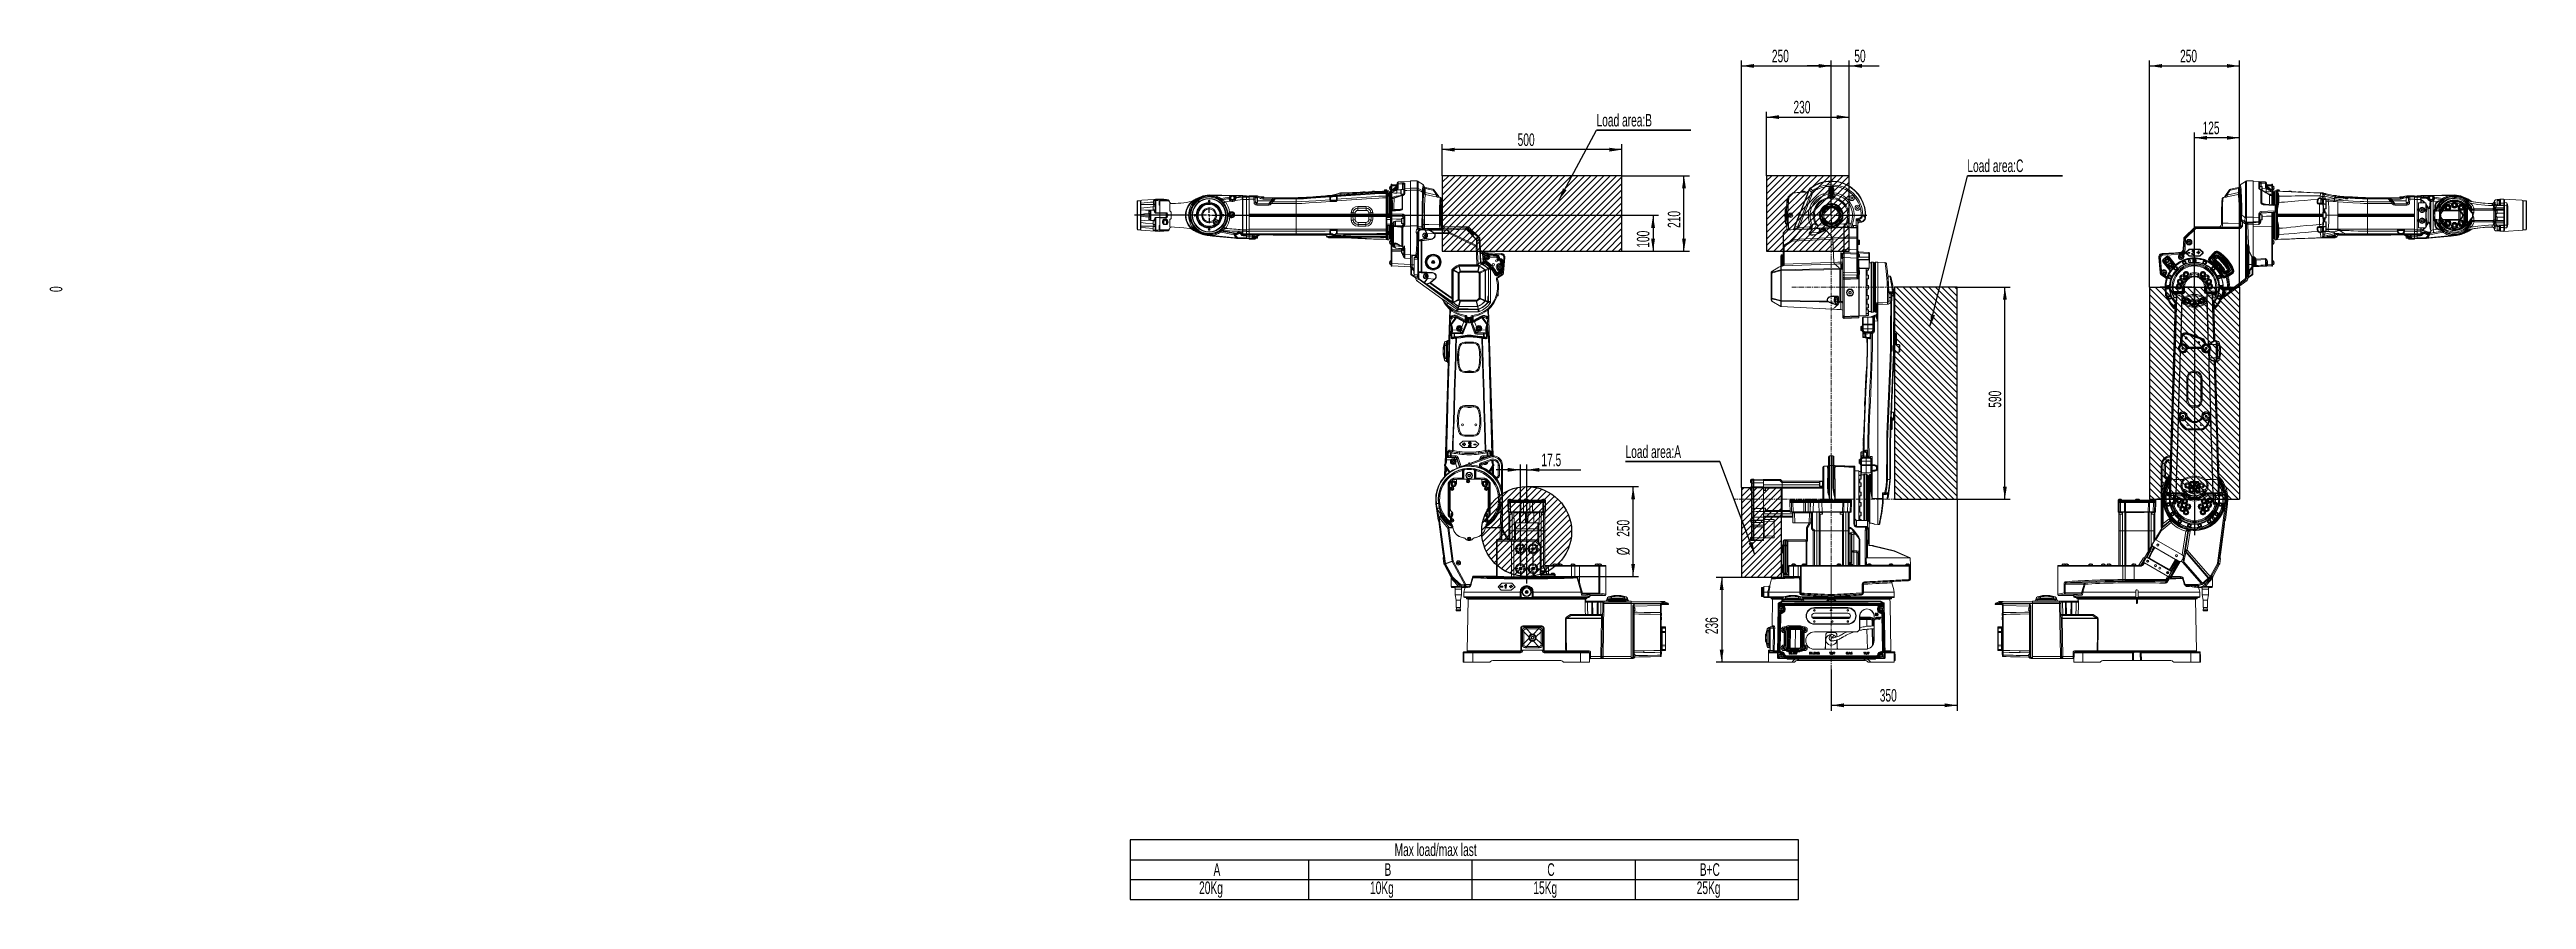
# Model space of a CAD drawing. Header units: millimetres. Extents: x -280 to 408, y 33 to 269.
import ezdxf

# ---------------------------------------------------------------- set-up
doc = ezdxf.new("R2010")
doc.units = ezdxf.units.MM
doc.header["$PDSIZE"] = -1
doc.linetypes.add('CENTERX2', pattern=[20.32, 12.7, -2.54, 2.54, -2.54])
doc.layers.add('FORMAT', color=7, linetype='Continuous')
doc.styles.add('SLDTEXTSTYLE0', font='TXT', dxfattribs={"width": 0.605})
doc.dimstyles.new('SLDDIMSTYLE0', dxfattribs={"dimtxt": 0, "dimasz": 3.5, "dimexe": 0, "dimexo": 0.0625, "dimgap": 0, "dimtad": 0, "dimtih": 1, "dimtoh": 1, "dimdec": 0, "dimrnd": 1e-09, "dimzin": 0, "dimdsep": 46, "dimtxsty": 'Standard', "dimsah": 1, "dimcen": 0.09, "dimadec": 0, "dimazin": 0, "dimtfac": 3.5, "dimtdec": 0, "dimtofl": 0, "dimtmove": 0, "dimatfit": 3, "dimfxl": 1, "dimfrac": 2, "dimtolj": 1, "dimtzin": 0, "dimarcsym": 0})
doc.dimstyles.new('SLDDIMSTYLE1', dxfattribs={"dimtxt": 3.5, "dimasz": 3.5, "dimexe": 0, "dimexo": 0.0625, "dimgap": 0.875, "dimtad": 1, "dimtoh": 1, "dimlfac": 10, "dimrnd": 1e-09, "dimzin": 12, "dimdsep": 46, "dimtxsty": 'SLDTEXTSTYLE0', "dimsah": 1, "dimcen": 0.09, "dimadec": 0, "dimazin": 0, "dimtfac": 1, "dimtdec": 3, "dimtofl": 0, "dimtmove": 0, "dimatfit": 3, "dimfxl": 1, "dimfrac": 2, "dimtolj": 1, "dimtzin": 12, "dimarcsym": 0})
doc.dimstyles.new('SLDDIMSTYLE2', dxfattribs={"dimtxt": 3.5, "dimasz": 3.5, "dimexe": 0, "dimexo": 0.0625, "dimgap": 0.875, "dimtad": 1, "dimtoh": 1, "dimlfac": 10, "dimrnd": 1e-09, "dimzin": 12, "dimdsep": 46, "dimtxsty": 'SLDTEXTSTYLE0', "dimsah": 1, "dimcen": 0.09, "dimadec": 0, "dimazin": 0, "dimtfac": 1, "dimtdec": 3, "dimtofl": 0, "dimtmove": 0, "dimatfit": 3, "dimfxl": 1, "dimfrac": 2, "dimtolj": 1, "dimtzin": 12, "dimarcsym": 0})
doc.dimstyles.new('SLDDIMSTYLE3', dxfattribs={"dimtxt": 3.5, "dimasz": 3.5, "dimexe": 0, "dimexo": 0.0625, "dimgap": 0.875, "dimtad": 1, "dimtoh": 1, "dimlfac": 10, "dimrnd": 1e-09, "dimzin": 12, "dimdsep": 46, "dimtxsty": 'SLDTEXTSTYLE0', "dimblk1": 'NONE', "dimblk2": 'NONE', "dimsah": 1, "dimcen": 0.09, "dimadec": 0, "dimazin": 0, "dimtfac": 1, "dimtdec": 3, "dimtofl": 0, "dimtmove": 0, "dimatfit": 3, "dimldrblk": 'NONE', "dimfxl": 1, "dimfrac": 2, "dimtolj": 1, "dimtzin": 12, "dimarcsym": 0})

msp = doc.modelspace()

# ---------------------------------------------------------------- blocks, each defined once
blk = doc.blocks.new('SW_NOTE_0')
at = {"layer": 'FORMAT', "color": 0}
for p, q in [((0, 0), (26.2, 0)), ((26.2, 0), (0, 0)), ((0, 0), (26.2, 0)), ((26.2, 0), (0, 0)), ((0, 0), (26.2, 0)), ((26.2, 0), (0, 0))]:
    blk.add_line(p, q, dxfattribs=at)
at = {"layer": 'FORMAT', "color": 0, "insert": (0.01, 4.5), "char_height": 3.5, "attachment_point": 1, "style": 'SLDTEXTSTYLE0'}
blk.add_mtext('Load area:B', dxfattribs=at)
blk = doc.blocks.new('SW_NOTE_1')
at = {"layer": 'FORMAT', "color": 0}
for p, q in [((0, 0), (26.46, 0)), ((26.46, 0), (0, 0)), ((0, 0), (26.46, 0)), ((26.46, 0), (0, 0)), ((0, 0), (26.46, 0)), ((26.46, 0), (0, 0))]:
    blk.add_line(p, q, dxfattribs=at)
at = {"layer": 'FORMAT', "color": 0, "insert": (0, 4.51), "char_height": 3.5, "attachment_point": 1, "style": 'SLDTEXTSTYLE0'}
blk.add_mtext('Load area:C', dxfattribs=at)
blk = doc.blocks.new('SW_TABLEANNOTATION_0')
at = {"layer": 'FORMAT', "color": 0}
for p, q in [((0, 0), (0, -16.56)), ((185.87, 0), (0, 0)), ((185.87, -16.56), (185.87, 0)), ((0, -5.52), (185.87, -5.52)), ((49.62, -5.52), (49.62, -16.56)), ((95.04, -5.52), (95.04, -16.56)), ((140.45, -5.52), (140.45, -16.56)), ((0, -11.04), (185.87, -11.04)), ((0, -16.56), (185.87, -16.56))]:
    blk.add_line(p, q, dxfattribs=at)
at = {"layer": 'FORMAT', "color": 0, "char_height": 3.5, "attachment_point": 1, "style": 'SLDTEXTSTYLE0'}
for s, insert in [('A', (23.21, -6.49)), ('B', (70.73, -6.49)), ('Max load/max last', (73.55, -0.97)), ('C', (116.01, -6.49)), ('B+C', (158.41, -6.49)), ('20Kg', (19.2, -11.55)), ('10Kg', (66.72, -11.55)), ('15Kg', (112.13, -11.55)), ('25Kg', (157.54, -11.55))]:
    blk.add_mtext(s, dxfattribs=dict(at, insert=insert))
blk = doc.blocks.new('*D4')
at = {"layer": 'FORMAT', "color": 7, "transparency": 16777216}
for p, q in [((156.77, 234.31), (175.51, 234.31)), ((174.01, 213.31), (174.01, 234.31)), ((156.77, 213.31), (175.51, 213.31))]:
    blk.add_line(p, q, dxfattribs=at)
for points in [[(174.01, 234.31), (173.47, 230.81), (174.55, 230.81)], [(174.01, 213.31), (174.55, 216.81), (173.47, 216.81)]]:
    blk.add_solid(points, dxfattribs=at)
at = {"layer": 'FORMAT', "color": 7, "transparency": 16777216, "insert": (169.5, 219.8), "char_height": 3.5, "attachment_point": 1, "rotation": 90, "style": 'SLDTEXTSTYLE0'}
blk.add_mtext('210', dxfattribs=at)
blk = doc.blocks.new('*D5')
at = {"layer": 'FORMAT', "color": 7, "transparency": 16777216}
for p, q in [((106.77, 234.31), (106.77, 243.08)), ((156.77, 241.58), (106.77, 241.58)), ((156.77, 234.31), (156.77, 243.08))]:
    blk.add_line(p, q, dxfattribs=at)
for points in [[(106.77, 241.58), (110.27, 241.04), (110.27, 242.11)], [(156.77, 241.58), (153.27, 242.11), (153.27, 241.04)]]:
    blk.add_solid(points, dxfattribs=at)
at = {"layer": 'FORMAT', "color": 7, "transparency": 16777216, "insert": (127.76, 246.09), "char_height": 3.5, "attachment_point": 1, "style": 'SLDTEXTSTYLE0'}
blk.add_mtext('500', dxfattribs=at)
blk = doc.blocks.new('*D6')
at = {"layer": 'FORMAT', "color": 7, "transparency": 16777216}
for p, q in [((164.34, 223.31), (166.91, 223.31)), ((165.41, 223.31), (165.41, 213.31)), ((156.77, 213.31), (166.91, 213.31))]:
    blk.add_line(p, q, dxfattribs=at)
for points in [[(165.41, 223.31), (164.87, 219.81), (165.95, 219.81)], [(165.41, 213.31), (165.95, 216.81), (164.87, 216.81)]]:
    blk.add_solid(points, dxfattribs=at)
at = {"layer": 'FORMAT', "color": 7, "transparency": 16777216, "insert": (160.9, 214.3), "char_height": 3.5, "attachment_point": 1, "rotation": 90, "style": 'SLDTEXTSTYLE0'}
blk.add_mtext('100', dxfattribs=at)
blk = doc.blocks.new('*D7')
at = {"layer": 'FORMAT', "color": 7, "transparency": 16777216}
for p, q in [((130.28, 147.84), (161.37, 147.84)), ((159.87, 122.84), (159.87, 147.84)), ((130.28, 122.84), (161.37, 122.84))]:
    blk.add_line(p, q, dxfattribs=at)
for points in [[(159.87, 147.84), (159.34, 144.34), (160.41, 144.34)], [(159.87, 122.84), (160.41, 126.34), (159.34, 126.34)]]:
    blk.add_solid(points, dxfattribs=at)
at = {"layer": 'FORMAT', "color": 7, "transparency": 16777216, "char_height": 3.5, "attachment_point": 1, "rotation": 90, "style": 'SLDTEXTSTYLE0'}
for s, insert in [('250', (155.36, 133.88)), ('%%c', (155.36, 128.78))]:
    blk.add_mtext(s, dxfattribs=dict(at, insert=insert))
blk = doc.blocks.new('*D8')
at = {"layer": 'FORMAT', "color": 7, "transparency": 16777216}
for p, q in [((128.53, 152.52), (121.8, 152.52)), ((128.53, 126.75), (128.53, 154.02)), ((130.28, 152.52), (128.53, 152.52)), ((130.28, 152.1), (130.28, 154.02)), ((130.28, 152.52), (145.3, 152.52))]:
    blk.add_line(p, q, dxfattribs=at)
for points in [[(128.53, 152.52), (125.03, 153.05), (125.03, 151.98)], [(130.28, 152.52), (133.78, 151.98), (133.78, 153.05)]]:
    blk.add_solid(points, dxfattribs=at)
at = {"layer": 'FORMAT', "color": 7, "transparency": 16777216, "insert": (134.36, 157.03), "char_height": 3.5, "attachment_point": 1, "style": 'SLDTEXTSTYLE0'}
blk.add_mtext('17.5', dxfattribs=at)
blk = doc.blocks.new('SW_CENTERMARKSYMBOL_0')
at = {"layer": 'FORMAT', "color": 0}
for p, q in [((-0.7, 0), (-20.7, 0)), ((0, 0), (-0.35, 0)), ((0, 0.7), (0, 2.15)), ((0, 0), (0, 0.35)), ((0, 0), (0, -0.35)), ((0, 0), (0.35, 0)), ((0.7, 0), (122.36, 0)), ((0, -0.7), (0, -2.15))]:
    blk.add_line(p, q, dxfattribs=at)
blk = doc.blocks.new('SW_CENTERMARKSYMBOL_1')
at = {"layer": 'FORMAT', "color": 0}
for p, q in [((-4.2, 0), (-5.23, 0)), ((-3.5, 0), (-3.85, 0)), ((-3.5, 0.7), (-3.5, 1.73)), ((-3.5, 0), (-3.5, 0.35)), ((-3.5, 0), (-3.15, 0)), ((-3.5, 0), (-3.5, -0.35)), ((-2.8, 0), (-0.7, 0)), ((0, 0), (-0.35, 0)), ((0, 0.7), (0, 1.76)), ((0, 0), (0, 0.35)), ((0, 0), (0.35, 0)), ((0, 0), (0, -0.35)), ((0.7, 0), (1.73, 0)), ((-4.2, -5.5), (-5.23, -5.5)), ((-3.5, -5.5), (-3.85, -5.5)), ((-3.5, -0.7), (-3.5, -4.8)), ((-3.5, -5.5), (-3.5, -5.15)), ((-3.5, -5.5), (-3.15, -5.5)), ((-3.5, -5.5), (-3.5, -5.85)), ((-3.5, -6.2), (-3.5, -7.23)), ((-2.8, -5.5), (-0.7, -5.5)), ((0, -5.5), (-0.35, -5.5)), ((0, -0.7), (0, -4.8)), ((0, -5.5), (0, -5.15)), ((0, -5.5), (0.35, -5.5)), ((0, -5.5), (0, -5.85)), ((0, -6.2), (0, -7.23)), ((0.7, -5.5), (1.73, -5.5))]:
    blk.add_line(p, q, dxfattribs=at)
blk = doc.blocks.new('*D11')
at = {"layer": 'FORMAT', "color": 7, "transparency": 16777216}
for p, q in [((214.96, 264.86), (208.23, 264.86)), ((214.96, 233.61), (214.96, 266.36)), ((214.96, 264.86), (219.96, 264.86)), ((219.96, 234.31), (219.96, 266.36)), ((219.96, 264.86), (228.31, 264.86))]:
    blk.add_line(p, q, dxfattribs=at)
for points in [[(214.96, 264.86), (211.46, 265.4), (211.46, 264.33)], [(219.96, 264.86), (223.46, 264.33), (223.46, 265.4)]]:
    blk.add_solid(points, dxfattribs=at)
at = {"layer": 'FORMAT', "color": 7, "transparency": 16777216, "insert": (221.37, 269.38), "char_height": 3.5, "attachment_point": 1, "style": 'SLDTEXTSTYLE0'}
blk.add_mtext('50', dxfattribs=at)
blk = doc.blocks.new('*D12')
at = {"layer": 'FORMAT', "color": 7, "transparency": 16777216}
for p, q in [((196.96, 234.31), (196.96, 252.13)), ((196.96, 250.63), (219.96, 250.63)), ((219.96, 234.31), (219.96, 252.13))]:
    blk.add_line(p, q, dxfattribs=at)
for points in [[(196.96, 250.63), (200.46, 250.09), (200.46, 251.17)], [(219.96, 250.63), (216.46, 251.17), (216.46, 250.09)]]:
    blk.add_solid(points, dxfattribs=at)
at = {"layer": 'FORMAT', "color": 7, "transparency": 16777216, "insert": (204.45, 255.14), "char_height": 3.5, "attachment_point": 1, "style": 'SLDTEXTSTYLE0'}
blk.add_mtext('230', dxfattribs=at)
blk = doc.blocks.new('*D13')
at = {"layer": 'FORMAT', "color": 7, "transparency": 16777216}
for p, q in [((189.96, 147.61), (189.96, 266.36)), ((189.96, 264.86), (214.96, 264.86)), ((214.96, 224.39), (214.96, 266.36))]:
    blk.add_line(p, q, dxfattribs=at)
for points in [[(189.96, 264.86), (193.46, 264.33), (193.46, 265.4)], [(214.96, 264.86), (211.46, 265.4), (211.46, 264.33)]]:
    blk.add_solid(points, dxfattribs=at)
at = {"layer": 'FORMAT', "color": 7, "transparency": 16777216, "insert": (198.45, 269.38), "char_height": 3.5, "attachment_point": 1, "style": 'SLDTEXTSTYLE0'}
blk.add_mtext('250', dxfattribs=at)
blk = doc.blocks.new('*D14')
at = {"layer": 'FORMAT', "color": 7, "transparency": 16777216}
for p, q in [((189.96, 122.61), (182.99, 122.61)), ((184.49, 122.61), (184.49, 99.01)), ((197.46, 99.01), (182.99, 99.01))]:
    blk.add_line(p, q, dxfattribs=at)
for points in [[(184.49, 122.61), (183.95, 119.11), (185.03, 119.11)], [(184.49, 99.01), (185.03, 102.51), (183.95, 102.51)]]:
    blk.add_solid(points, dxfattribs=at)
at = {"layer": 'FORMAT', "color": 7, "transparency": 16777216, "insert": (179.98, 106.8), "char_height": 3.5, "attachment_point": 1, "rotation": 90, "style": 'SLDTEXTSTYLE0'}
blk.add_mtext('236', dxfattribs=at)
blk = doc.blocks.new('*D15')
at = {"layer": 'FORMAT', "color": 7, "transparency": 16777216}
for p, q in [((249.96, 203.31), (264.73, 203.31)), ((263.23, 144.31), (263.23, 203.31)), ((249.96, 144.31), (264.73, 144.31))]:
    blk.add_line(p, q, dxfattribs=at)
for points in [[(263.23, 203.31), (262.69, 199.81), (263.76, 199.81)], [(263.23, 144.31), (263.76, 147.81), (262.69, 147.81)]]:
    blk.add_solid(points, dxfattribs=at)
at = {"layer": 'FORMAT', "color": 7, "transparency": 16777216, "insert": (258.71, 169.8), "char_height": 3.5, "attachment_point": 1, "rotation": 90, "style": 'SLDTEXTSTYLE0'}
blk.add_mtext('590', dxfattribs=at)
blk = doc.blocks.new('*D16')
at = {"layer": 'FORMAT', "color": 7, "transparency": 16777216}
for p, q in [((249.96, 144.31), (249.96, 85.51)), ((214.96, 96.95), (214.96, 85.51)), ((214.96, 87.01), (249.96, 87.01))]:
    blk.add_line(p, q, dxfattribs=at)
for points in [[(214.96, 87.01), (218.46, 86.48), (218.46, 87.55)], [(249.96, 87.01), (246.46, 87.55), (246.46, 86.48)]]:
    blk.add_solid(points, dxfattribs=at)
at = {"layer": 'FORMAT', "color": 7, "transparency": 16777216, "insert": (228.45, 91.53), "char_height": 3.5, "attachment_point": 1, "style": 'SLDTEXTSTYLE0'}
blk.add_mtext('350', dxfattribs=at)
blk = doc.blocks.new('SW_NOTE_2')
at = {"layer": 'FORMAT', "color": 0}
for p, q in [((-26.2, 0), (0, 0)), ((0, 0), (-26.2, 0)), ((-26.2, 0), (0, 0)), ((0, 0), (-26.2, 0)), ((-26.2, 0), (0, 0)), ((0, 0), (-26.2, 0))]:
    blk.add_line(p, q, dxfattribs=at)
at = {"layer": 'FORMAT', "color": 0, "insert": (-26.2, 4.51), "char_height": 3.5, "attachment_point": 1, "style": 'SLDTEXTSTYLE0'}
blk.add_mtext('Load area:A', dxfattribs=at)
blk = doc.blocks.new('SW_CENTERMARKSYMBOL_2')
at = {"layer": 'FORMAT', "color": 0}
for p, q in [((0, 0.7), (0, 10.3)), ((-0.7, 0), (-9.67, 0)), ((0, 0), (-0.35, 0)), ((0, 0), (0, 0.35)), ((0, 0), (0, -0.35)), ((0, 0), (0.35, 0)), ((0.7, 0), (9.87, 0)), ((0, -0.7), (0, -3.81))]:
    blk.add_line(p, q, dxfattribs=at)
blk = doc.blocks.new('*D19')
at = {"layer": 'FORMAT', "color": 7, "transparency": 16777216}
for p, q in [((303.44, 203.31), (303.44, 266.36)), ((303.44, 264.86), (328.44, 264.86)), ((328.44, 203.31), (328.44, 266.36))]:
    blk.add_line(p, q, dxfattribs=at)
for points in [[(303.44, 264.86), (306.94, 264.33), (306.94, 265.4)], [(328.44, 264.86), (324.94, 265.4), (324.94, 264.33)]]:
    blk.add_solid(points, dxfattribs=at)
at = {"layer": 'FORMAT', "color": 7, "transparency": 16777216, "insert": (311.93, 269.38), "char_height": 3.5, "attachment_point": 1, "style": 'SLDTEXTSTYLE0'}
blk.add_mtext('250', dxfattribs=at)
blk = doc.blocks.new('*D21')
at = {"layer": 'FORMAT', "color": 7, "transparency": 16777216, "insert": (-280.35, 201.98), "char_height": 3.5, "attachment_point": 1, "rotation": 90, "style": 'SLDTEXTSTYLE0'}
blk.add_mtext('0', dxfattribs=at)
blk = doc.blocks.new('_NONE')
blk = doc.blocks.new('*D22')
at = {"layer": 'FORMAT', "color": 7, "transparency": 16777216}
for p, q in [((315.94, 197.05), (315.94, 246.36)), ((328.44, 244.86), (315.94, 244.86)), ((328.44, 203.31), (328.44, 246.36))]:
    blk.add_line(p, q, dxfattribs=at)
for points in [[(315.94, 244.86), (319.44, 244.33), (319.44, 245.4)], [(328.44, 244.86), (324.94, 245.4), (324.94, 244.33)]]:
    blk.add_solid(points, dxfattribs=at)
at = {"layer": 'FORMAT', "color": 7, "transparency": 16777216, "insert": (318.18, 249.38), "char_height": 3.5, "attachment_point": 1, "style": 'SLDTEXTSTYLE0'}
blk.add_mtext('125', dxfattribs=at)
blk = doc.blocks.new('SW_CENTERMARKSYMBOL_3')
at = {"layer": 'FORMAT', "color": 0}
for p, q in [((0, 0.7), (0, 10.95)), ((-0.7, 0), (-9.54, 0)), ((0, 0), (-0.35, 0)), ((0, 0), (0, 0.35)), ((0, 0), (0.35, 0)), ((0, 0), (0, -0.35)), ((0.7, 0), (8.83, 0)), ((0, -0.7), (0, -58.3)), ((-0.7, -59), (-10.49, -59)), ((0, -59), (-0.35, -59)), ((0, -59), (0, -58.65)), ((0, -59), (0.35, -59)), ((0, -59), (0, -59.35)), ((0, -59.7), (0, -69.01)), ((0.7, -59), (10.73, -59))]:
    blk.add_line(p, q, dxfattribs=at)

# ---------------------------------------------------------------- dimensions: what is measured, and where the dimension line sits
at = {"layer": 'FORMAT', "color": 7}
for base, p1, p2, dimstyle, picture, middle in [((214.964, 264.8644), (189.964, 147.6144), (214.964, 224.3913), 'SLDDIMSTYLE1', '*D13', (202.464, 264.8644)), ((219.964, 264.8644), (214.964, 233.6143), (219.964, 234.3144), 'SLDDIMSTYLE2', '*D11', (224.0463, 264.8644)), ((328.4413, 264.8644), (303.4413, 203.3144), (328.4413, 203.3144), 'SLDDIMSTYLE1', '*D19', (315.9413, 264.8644)), ((219.964, 250.6277), (196.964, 234.3144), (219.964, 234.3144), 'SLDDIMSTYLE1', '*D12', (208.464, 250.6277)), ((315.9413, 244.8644), (328.4413, 203.3144), (315.9413, 197.0491), 'SLDDIMSTYLE1', '*D22', (322.1913, 244.8644)), ((106.7687, 241.5765), (156.7687, 234.3144), (106.7687, 234.3144), 'SLDDIMSTYLE1', '*D5', (131.7687, 241.5765)), ((128.5297, 152.5162), (130.2797, 152.0952), (128.5297, 126.7491), 'SLDDIMSTYLE2', '*D8', (139.0335, 152.5162)), ((249.964, 87.0144), (214.964, 96.951), (249.964, 144.3144), 'SLDDIMSTYLE1', '*D16', (232.464, 87.0144))]:
    dim = msp.add_linear_dim(base=base, p1=p1, p2=p2, dimstyle=dimstyle, dxfattribs=at)
    dim.commit()
    dim.dimension.update_dxf_attribs({"geometry": picture, "text_midpoint": middle, "dimtype": 160})
for base, p1, p2, dimstyle, picture, middle in [((174.0096, 234.3144), (156.7687, 213.3144), (156.7687, 234.3144), 'SLDDIMSTYLE1', '*D4', (174.0096, 223.8144)), ((165.4129, 213.3144), (164.3446, 223.3144), (156.7687, 213.3144), 'SLDDIMSTYLE1', '*D6', (165.4129, 218.3144)), ((-275.8414967125, 203.3143764913), (303.4412682233, 203.3143764913), (306.4037664416, 203.3143764913), 'SLDDIMSTYLE3', '*D21', (-275.8414967125, 203.3143764913)), ((263.2263, 203.3144), (249.964, 144.3144), (249.964, 203.3144), 'SLDDIMSTYLE1', '*D15', (263.2263, 173.8144)), ((184.491, 99.0144), (189.964, 122.6144), (197.4623, 99.0144), 'SLDDIMSTYLE1', '*D14', (184.491, 110.8144))]:
    dim = msp.add_linear_dim(base=base, p1=p1, p2=p2, angle=90, dimstyle=dimstyle, dxfattribs=at)
    dim.commit()
    dim.dimension.update_dxf_attribs({"geometry": picture, "text_midpoint": middle, "dimtype": 160})
dim = msp.add_linear_dim(base=(157.1904, 147.836), p1=(130.2797, 122.836), p2=(130.2797, 147.836), angle=90, text='%%c<>', dimstyle='SLDDIMSTYLE1', dxfattribs=at)
dim.commit()
dim.dimension.update_dxf_attribs({"geometry": '*D7', "text_midpoint": (157.1904, 135.336), "dimtype": 160})

# ---------------------------------------------------------------- hatches: boundary and pattern name
at = {"layer": 'FORMAT'}
h = msp.add_hatch(dxfattribs=at)
h.set_pattern_fill('ANSI31', color=256, scale=0.4, style=0)
h.paths.add_polyline_path([(156.7687, 213.3144), (156.7687, 234.3144), (106.7687, 234.3144), (106.7687, 213.3144)], flags=0)
h = msp.add_hatch(dxfattribs=at)
h.set_pattern_fill('ANSI31', color=256, scale=0.4, style=0)
h.paths.add_polyline_path([(219.964, 213.3144), (219.964, 234.3144), (196.964, 234.3144), (196.964, 213.3144)], flags=0)
h = msp.add_hatch(dxfattribs=at)
h.set_pattern_fill('ANSI31', color=256, scale=0.4, angle=90, style=0)
h.paths.add_polyline_path([(249.964, 144.3144), (249.964, 203.3144), (232.564, 203.3144), (232.564, 144.3144)], flags=0)
h = msp.add_hatch(dxfattribs=at)
h.set_pattern_fill('ANSI31', color=256, scale=0.4, angle=90, style=0)
h.paths.add_polyline_path([(328.4413, 144.3144), (328.4413, 203.3144), (303.4413, 203.3144), (303.4413, 144.3144)], flags=0)
h = msp.add_hatch(dxfattribs=at)
h.set_pattern_fill('ANSI31', color=256, scale=0.4, style=0)
edge = h.paths.add_edge_path(flags=0)
edge.add_arc((130.2797, 135.336), 12.5, 0, 360)
h = msp.add_hatch(dxfattribs=at)
h.set_pattern_fill('ANSI31', color=256, scale=0.4, style=0)
h.paths.add_polyline_path([(201.064, 122.6144), (201.064, 147.6144), (189.964, 147.6144), (189.964, 122.6144)], flags=0)

# ---------------------------------------------------------------- linework, layer by layer
at = {"color": 7, "linetype": 'Continuous', "lineweight": 15}
for p, q in [((22.0833, 227.3144), (21.9833, 227.2144)), ((22.5352, 227.3144), (22.0833, 227.3144)), ((22.0833, 223.3144), (22.0833, 227.3144)), ((22.9333, 227.3144), (22.8314, 227.3144)), ((22.9833, 227.2644), (22.9333, 227.3144)), ((22.9333, 219.3144), (22.9333, 227.3144)), ((22.9833, 227.2644), (22.9833, 219.3644)), ((23.0333, 227.4738), (23.2333, 227.4876)), ((23.0333, 227.4738), (23.0333, 226.667)), ((28.2833, 227.8455), (23.2333, 227.4924)), ((23.2333, 227.4924), (23.2333, 227.4876)), ((26.5233, 226.6983), (26.5233, 227.4141)), ((27.0233, 227.4641), (26.5733, 227.4641)), ((26.9962, 227.4939), (26.9885, 227.4641)), ((27.0762, 227.5531), (27.0233, 227.5531)), ((27.0233, 227.5531), (27.0233, 227.4485)), ((28.2833, 227.8393), (27.1694, 227.7615)), ((27.1694, 227.7615), (27.1694, 227.6086)), ((28.2833, 227.4201), (27.1694, 227.3396)), ((27.1694, 227.3396), (27.1694, 223.9719)), ((28.2833, 227.8393), (28.2833, 227.8455)), ((28.2833, 227.8393), (28.2833, 227.6849)), ((29.1986, 227.76), (28.2833, 227.76)), ((28.2833, 227.4201), (28.2833, 227.6849)), ((30.6033, 227.6071), (28.2833, 227.6071)), ((28.2833, 227.4201), (28.2833, 227.6071)), ((28.2833, 227.244), (28.2833, 227.4201)), ((30.8322, 227.3405), (28.2833, 227.3405)), ((29.3833, 227.7567), (29.3833, 227.6824)), ((29.5033, 227.6761), (30.1235, 227.6761)), ((30.6033, 227.6071), (30.1235, 227.6761)), ((38.307, 227.8538), (38.3554, 227.8756)), ((39.688, 228.4771), (38.3521, 227.8832)), ((38.3521, 227.8832), (38.3554, 227.8756)), ((38.3554, 227.8756), (38.9446, 228.1362)), ((38.4135, 227.7422), (38.3693, 227.7176)), ((38.9446, 228.1362), (39.6923, 228.4675)), ((39.688, 228.4771), (39.6923, 228.4675)), ((39.7251, 228.3936), (39.6923, 228.4675)), ((41.85, 227.3499), (41.8209, 227.1792)), ((42.0124, 227.4101), (41.85, 227.3499)), ((42.1457, 227.2996), (42.0124, 227.4101)), ((42.0879, 228.9634), (42.0877, 228.9528)), ((52.3833, 228.7727), (42.0879, 228.9634)), ((42.1166, 227.1288), (42.1457, 227.2996)), ((42.9054, 228.9387), (43.6001, 228.9271)), ((47.7627, 228.7002), (43.5973, 228.7774)), ((43.6001, 228.9271), (48.498, 228.8364)), ((45.0394, 227.7217), (45.033, 227.7665)), ((45.3462, 227.9813), (47.5501, 228.3241)), ((47.5611, 228.0223), (45.3921, 227.6849)), ((45.3921, 227.6849), (45.3941, 227.6379)), ((47.4993, 227.9075), (47.5129, 227.997)), ((47.5792, 228.0126), (47.5611, 228.0223)), ((47.7203, 228.1394), (47.7329, 228.1815)), ((47.7267, 228.1838), (47.7329, 228.1815)), ((47.8084, 227.8666), (47.7822, 227.7911)), ((47.9294, 228.1457), (47.9042, 228.0615)), ((47.9042, 228.0615), (47.9748, 227.977)), ((48.498, 228.8364), (49.7264, 228.8136)), ((49.0701, 228.1469), (49.0829, 228.1858)), ((49.1564, 228.4036), (49.1614, 228.408)), ((49.7237, 228.6639), (49.2277, 228.6731)), ((49.3143, 227.9797), (49.2621, 228.0921)), ((49.2868, 228.5955), (49.7237, 228.6639)), ((49.3684, 228.3047), (49.358, 228.2937)), ((50.5829, 228.4949), (49.3684, 228.3047)), ((49.5484, 228.162), (51.2471, 228.3688)), ((49.7264, 228.8136), (50.5619, 228.7969)), ((50.5619, 228.7969), (51.2215, 228.7827)), ((51.3262, 228.7227), (51.2139, 228.7208)), ((51.2215, 228.7827), (51.3279, 228.7806)), ((51.2352, 227.6696), (51.2349, 227.6753)), ((51.247, 228.3687), (51.2471, 228.3688)), ((51.3212, 228.3742), (52.3833, 228.3742)), ((51.3212, 228.3742), (51.3212, 228.3742)), ((52.3833, 228.7095), (51.3262, 228.7227)), ((51.3323, 227.6859), (51.3326, 227.6709)), ((52.3833, 227.6709), (51.3326, 227.6709)), ((52.3833, 228.7727), (52.3833, 228.7607)), ((52.3833, 228.7095), (52.3833, 228.7607)), ((52.3833, 228.7095), (52.3833, 228.6068)), ((53.0833, 228.6144), (52.3833, 228.6144)), ((52.3833, 228.3742), (52.3833, 228.6144)), ((52.3833, 228.6068), (52.3833, 228.3742)), ((52.3833, 228.3742), (53.0833, 228.3742)), ((52.3833, 227.6709), (52.3833, 228.3742)), ((52.3833, 227.6709), (53.0833, 227.6709)), ((52.3833, 219.2916), (52.3833, 227.6709)), ((52.3833, 227.6709), (52.3833, 219.3086)), ((55.2856, 228.7144), (53.0833, 228.7144)), ((53.0833, 228.4717), (53.0833, 228.7144)), ((54.4009, 228.4717), (53.0833, 228.4717)), ((53.0833, 227.7764), (53.0833, 228.4717)), ((54.4191, 227.7764), (53.0833, 227.7764)), ((53.0833, 227.7764), (53.0833, 223.6325)), ((54.464, 226.9115), (54.4191, 227.7764)), ((55.3833, 228.1779), (54.773, 228.1779)), ((54.7963, 228.1738), (54.7809, 228.2451)), ((54.794, 228.2186), (54.7961, 228.1779)), ((55.1846, 228.6684), (55.2833, 228.6684)), ((55.1846, 228.6684), (55.1846, 228.3388)), ((55.2833, 228.3388), (55.1846, 228.3388)), ((55.2833, 228.3388), (55.2833, 228.6684)), ((55.4333, 228.1279), (55.4333, 226.9009)), ((56.1225, 228.4644), (57.1033, 228.4644)), ((66.1933, 228.2144), (56.9833, 228.2144)), ((56.9833, 228.1607), (59.604, 228.1607)), ((56.9833, 227.8313), (56.9833, 228.1607)), ((59.604, 227.8313), (56.9833, 227.8313)), ((57.1833, 228.2144), (57.1833, 228.3844)), ((59.1134, 227.3407), (59.604, 227.8313)), ((59.604, 227.8313), (59.604, 228.1607)), ((60.2116, 227.9426), (60.2469, 227.9779)), ((66.1833, 227.8765), (60.3863, 227.8765)), ((60.5297, 228.0927), (60.4944, 228.0567)), ((60.4944, 228.0567), (66.1833, 228.0567)), ((66.1833, 227.8765), (66.1833, 228.0567)), ((66.1833, 227.0955), (66.1833, 227.8765)), ((74.8833, 228.7844), (74.8833, 228.7078)), ((74.9633, 228.8644), (76.2033, 228.8644)), ((75.5698, 227.6027), (75.5673, 227.645)), ((75.7502, 227.9454), (75.7716, 227.5378)), ((75.7716, 227.5378), (75.7734, 227.5039)), ((75.7734, 227.5039), (77.3932, 227.5039)), ((78.0147, 229.4186), (75.7879, 228.8644)), ((75.9731, 227.3144), (77.1935, 227.3144)), ((77.3932, 227.5039), (77.4029, 227.6889)), ((77.4029, 227.6889), (77.4217, 228.047)), ((77.598, 227.796), (77.5924, 227.5653)), ((78.4715, 229.5023), (78.0161, 229.419)), ((78.5566, 229.5091), (78.1209, 229.4235)), ((78.5886, 229.519), (78.4715, 229.5023)), ((78.6775, 229.5279), (78.5566, 229.5091)), ((78.6627, 229.4329), (78.6775, 229.5279)), ((78.9787, 229.5655), (78.9677, 229.5645)), ((84.4407, 229.5027), (84.4445, 229.4483)), ((84.7983, 229.8067), (84.796, 229.8395)), ((85.6415, 229.5328), (85.6377, 229.5864)), ((87.1341, 229.691), (87.139, 229.6212)), ((87.9375, 230.0622), (87.9396, 230.032)), ((88.337, 229.6919), (88.3312, 229.7747)), ((90.7561, 230.2683), (90.7352, 230.2144)), ((90.7561, 230.2683), (90.7561, 230.2683)), ((90.9487, 230.4144), (90.9487, 230.4144)), ((90.9487, 230.4144), (91.3833, 230.4144)), ((91.0437, 230.2144), (91.2177, 230.2144)), ((91.1833, 229.8857), (91.1833, 230.0016)), ((91.2833, 230.0009), (91.1833, 230.0016)), ((91.1833, 229.8857), (91.3833, 229.8857)), ((91.1833, 229.5976), (91.1833, 229.8051)), ((91.3833, 229.7643), (91.1833, 229.7643)), ((91.1833, 229.6084), (91.1833, 229.5976)), ((91.1833, 229.5976), (91.1833, 229.4171)), ((91.1833, 229.5475), (91.3833, 229.5475)), ((91.1833, 229.4183), (91.1833, 229.3763)), ((91.1833, 228.6561), (91.1833, 229.4171)), ((91.1833, 229.3763), (91.3833, 229.3763)), ((91.1833, 229.3763), (91.1833, 228.6577)), ((91.1833, 228.6561), (91.1833, 228.18)), ((91.1833, 228.618), (91.3833, 228.618)), ((91.1833, 223.6349), (91.1833, 228.18)), ((91.1833, 228.1668), (91.3833, 228.1668)), ((91.1833, 228.1668), (91.1833, 223.6349)), ((91.2177, 230.2144), (91.2833, 230.2144)), ((91.2833, 230.0009), (91.2833, 230.2144)), ((91.2833, 230.2144), (91.3833, 230.2144)), ((91.3833, 230.0009), (91.2833, 230.0009)), ((91.3833, 230.2144), (91.3833, 230.4144)), ((91.3833, 230.0009), (91.3833, 230.2144)), ((91.5833, 230.0644), (91.3833, 230.0644)), ((91.3833, 229.8857), (91.3833, 230.0009)), ((91.3833, 229.7643), (91.3833, 229.8857)), ((91.3833, 229.7643), (91.3833, 229.5475)), ((91.4833, 229.6644), (91.3833, 229.6644)), ((91.3833, 229.5475), (91.3833, 229.3763)), ((91.3833, 229.3763), (91.3833, 228.618)), ((91.3833, 228.618), (91.3833, 228.1668)), ((91.3833, 228.4644), (91.4833, 228.4644)), ((91.3833, 228.1668), (91.3833, 219.4597)), ((91.4833, 229.0644), (91.4833, 229.6644)), ((91.4833, 228.4644), (91.4833, 229.0644)), ((91.9833, 230.1644), (91.5833, 230.1644)), ((91.5833, 229.5969), (91.5833, 230.1644)), ((91.5833, 223.8469), (91.5833, 228.5318)), ((91.7426, 228.8894), (91.7712, 228.8942)), ((91.7469, 229.2315), (91.7719, 229.2315)), ((91.7712, 228.8973), (91.7482, 228.8973)), ((92.1406, 229.6498), (91.9833, 230.1644)), ((91.9833, 223.342), (91.9833, 230.1644)), ((92.2157, 230.7236), (92.1839, 230.7236)), ((92.224, 231.2623), (92.1907, 231.2003)), ((92.224, 231.0554), (92.2078, 231.0566)), ((92.5061, 230.2644), (92.2342, 229.6443)), ((92.5833, 231.5144), (92.4833, 231.5144)), ((92.4833, 231.5144), (92.4833, 230.3144)), ((92.4833, 230.3144), (92.5833, 230.3144)), ((92.5833, 230.2436), (92.5061, 230.2644)), ((92.5061, 224.4445), (92.5061, 230.2644)), ((92.7833, 231.9516), (92.5833, 231.9516)), ((92.5833, 231.4516), (92.5833, 231.9516)), ((92.7833, 231.4516), (92.5833, 231.4516)), ((92.5833, 230.6498), (92.5833, 231.4516)), ((92.7833, 230.6498), (92.5833, 230.6498)), ((92.5833, 230.4523), (92.5833, 230.6498)), ((92.7833, 230.4523), (92.5833, 230.4523)), ((92.5833, 224.9439), (92.5833, 230.4523)), ((92.7797, 230.4549), (92.8079, 230.4561)), ((92.8079, 230.1601), (92.7797, 230.1589)), ((92.7833, 231.4516), (92.7833, 231.9516)), ((92.7833, 231.8017), (93.9876, 231.8333)), ((92.7833, 230.6498), (92.7833, 231.4516)), ((92.7833, 230.4523), (92.7833, 230.6498)), ((92.7833, 224.9439), (92.7833, 230.4523)), ((93.2568, 230.6496), (93.9954, 231.3665)), ((93.4491, 230.0691), (94.1887, 230.8228)), ((93.9954, 231.3665), (93.9954, 231.5338)), ((93.9954, 231.5338), (94.2797, 231.5338)), ((93.9954, 231.3665), (94.2797, 231.3665)), ((94.3898, 230.6189), (94.1556, 230.3809)), ((94.2797, 231.9937), (94.2797, 232.3358)), ((94.2797, 231.0702), (94.2797, 231.9937)), ((94.5719, 231.9937), (94.2797, 231.9937)), ((94.2797, 231.0702), (94.5719, 231.0702)), ((97.9797, 232.8144), (94.564, 232.6354)), ((95.7876, 232.0509), (94.5719, 231.9937)), ((94.5719, 231.9937), (94.5719, 231.0702)), ((95.3197, 229.2414), (95.3197, 230.4684)), ((96.1197, 230.5184), (95.3697, 230.5184)), ((95.3697, 229.1914), (96.0666, 229.1914)), ((95.761, 228.7971), (95.7507, 225.0796)), ((95.7893, 228.9899), (95.7549, 228.9874)), ((95.7954, 228.7996), (95.761, 228.7971)), ((96.0797, 230.7361), (96.0797, 231.8896)), ((96.0797, 230.7361), (96.0797, 230.5184)), ((96.0797, 229.2627), (96.0797, 229.7971)), ((96.364, 232.1714), (96.364, 230.7693)), ((96.364, 230.7693), (97.9797, 230.8196)), ((96.364, 230.2132), (96.364, 229.3716)), ((99.7905, 232.8644), (97.9797, 232.8644)), ((97.9797, 232.8644), (97.9797, 230.8493)), ((97.9797, 230.8493), (99.7905, 230.8493)), ((97.9797, 230.8493), (97.9797, 230.296)), ((99.7905, 230.296), (97.9797, 230.296)), ((97.9797, 230.296), (97.9797, 220.3494)), ((99.7918, 230.8055), (99.7905, 230.8493)), ((99.7905, 220.3494), (99.7905, 230.296)), ((101.5658, 231.7538), (100.1347, 232.7559)), ((100.1347, 230.7637), (100.136, 230.7389)), ((100.1347, 230.2566), (100.1347, 220.3099)), ((101.0914, 220.0664), (101.2981, 229.78)), ((101.5106, 229.6311), (101.3046, 219.9507)), ((101.7438, 229.5997), (101.7439, 229.6184)), ((101.7439, 229.6184), (101.7439, 230.8091)), ((101.7439, 230.8091), (102.0434, 230.8091)), ((101.7439, 229.6184), (102.0434, 229.6184)), ((101.7678, 231.3132), (101.7797, 231.3311)), ((101.7797, 231.3432), (101.7797, 231.3311)), ((102.0166, 231.0379), (102.0052, 231.0209)), ((102.0052, 231.0209), (104.2695, 230.5396)), ((102.0166, 231.0379), (104.281, 230.5566)), ((102.0434, 229.6184), (102.0377, 229.573)), ((102.0434, 230.8091), (102.0434, 229.6184)), ((104.2281, 230.3447), (102.0434, 230.8091)), ((102.0434, 229.6184), (105.2757, 228.9235)), ((104.2695, 230.5396), (104.281, 230.5566)), ((105.2757, 228.9235), (104.4148, 230.2179)), ((104.5922, 230.3452), (104.5807, 230.3282)), ((104.5807, 230.3282), (105.7855, 228.5166)), ((104.5922, 230.3452), (105.8075, 228.518)), ((106.1235, 228.3039), (106.0963, 228.304)), ((106.2879, 228.2689), (106.1235, 228.3039)), ((203.014, 228.3229), (203.014, 228.4049)), ((203.2607, 228.6084), (203.2008, 228.6045)), ((204.8041, 220.3494), (208.6841, 230.296)), ((208.7852, 230.2566), (204.9052, 220.3099)), ((205.5292, 220.0664), (209.4737, 229.78)), ((209.8291, 229.6311), (205.8981, 219.9507)), ((206.9206, 230.0196), (206.9206, 230.0465)), ((209.0433, 230.8055), (209.0965, 230.8493)), ((209.1632, 230.7637), (209.1329, 230.7389)), ((214.2789, 229.5997), (214.2797, 229.6184)), ((214.2797, 230.8091), (214.564, 230.8091)), ((214.2797, 229.6184), (214.2797, 230.8091)), ((214.2797, 229.6184), (214.564, 229.6184)), ((214.564, 230.3447), (214.564, 230.8091)), ((214.564, 230.2179), (214.564, 230.3447)), ((214.564, 228.9235), (214.564, 230.2179)), ((214.964, 228.3039), (214.7263, 228.304)), ((214.7361, 231.3132), (214.964, 231.3311)), ((214.964, 231.0379), (214.7466, 231.0209)), ((214.7466, 231.0209), (214.7466, 230.5396)), ((214.7466, 230.5396), (214.964, 230.5566)), ((214.964, 230.3452), (214.7466, 230.3282)), ((214.7466, 230.3282), (214.7466, 228.5166)), ((214.964, 231.3432), (214.964, 231.7538)), ((214.964, 231.3432), (214.964, 231.3311)), ((214.964, 231.3311), (214.964, 231.0379)), ((214.964, 231.3311), (215.1919, 231.3132)), ((214.964, 231.0379), (214.964, 230.5566)), ((215.1814, 231.0209), (214.964, 231.0379)), ((214.964, 230.3452), (214.964, 230.5566)), ((214.964, 230.5566), (215.1814, 230.5396)), ((214.964, 230.3452), (214.964, 228.518)), ((215.1814, 230.3282), (214.964, 230.3452)), ((214.964, 228.3039), (214.964, 228.518)), ((215.2017, 228.304), (214.964, 228.3039)), ((215.1814, 230.5396), (215.1814, 231.0209)), ((215.1814, 228.5166), (215.1814, 230.3282)), ((215.364, 230.8091), (215.364, 230.3447)), ((215.364, 230.8091), (215.6483, 230.8091)), ((215.364, 230.3447), (215.364, 230.2179)), ((215.364, 230.2179), (215.364, 228.9235)), ((215.364, 229.6184), (215.6483, 229.6184)), ((215.6483, 230.8091), (215.6483, 229.6184)), ((215.6483, 229.6184), (215.6491, 229.5997)), ((324.0975, 228.3039), (323.9331, 228.2689)), ((324.1247, 228.304), (324.0975, 228.3039)), ((325.6288, 230.3452), (324.4135, 228.518)), ((324.4354, 228.5166), (325.6403, 230.3282)), ((325.8062, 230.2179), (324.9453, 228.9235)), ((324.9453, 228.9235), (328.1775, 229.6184)), ((325.6403, 230.3282), (325.6288, 230.3452)), ((328.2044, 231.0379), (325.94, 230.5566)), ((325.94, 230.5566), (325.9515, 230.5396)), ((325.9515, 230.5396), (328.2158, 231.0209)), ((328.1775, 230.8091), (325.9929, 230.3447)), ((328.1775, 230.8091), (328.4771, 230.8091)), ((328.1775, 229.6184), (328.1775, 230.8091)), ((328.1833, 229.573), (328.1775, 229.6184)), ((328.1775, 229.6184), (328.4771, 229.6184)), ((328.2158, 231.0209), (328.2044, 231.0379)), ((328.4413, 231.3432), (328.4413, 231.3311)), ((328.4413, 231.3311), (328.4532, 231.3132)), ((328.4771, 230.8091), (328.4771, 229.6184)), ((328.4771, 229.6184), (328.4772, 229.5997)), ((330.0863, 232.7559), (328.6552, 231.7538)), ((332.2413, 232.8644), (330.4304, 232.8644)), ((332.2413, 222.7811), (332.2413, 232.8644)), ((335.657, 232.6354), (332.2413, 232.8144)), ((333.857, 230.8126), (333.857, 232.4469)), ((334.6913, 231.3063), (334.135, 231.3063)), ((334.1413, 232.1563), (334.1413, 231.5424)), ((334.1413, 231.3063), (334.1413, 231.5424)), ((334.1413, 231.1684), (334.1413, 230.574)), ((334.3318, 230.4035), (334.2902, 230.4121)), ((334.4256, 230.3919), (334.3318, 230.4035)), ((334.4281, 230.3917), (334.4256, 230.3919)), ((334.4326, 230.4651), (334.429, 230.4654)), ((335.6491, 232.1953), (334.4334, 232.2543)), ((334.7413, 231.2563), (334.7413, 230.3064)), ((335.6491, 231.2988), (335.6491, 232.1953)), ((335.9413, 232.1953), (335.6491, 232.1953)), ((335.6491, 231.2988), (335.9413, 231.2988)), ((335.9054, 230.7871), (335.8311, 230.8605)), ((335.9413, 232.3358), (335.9413, 232.1953)), ((335.9413, 232.1953), (335.9413, 231.2988)), ((336.2256, 231.5338), (335.9413, 231.5338)), ((336.2256, 231.3691), (335.9413, 231.3691)), ((336.2256, 231.5338), (336.2256, 231.3691)), ((336.2256, 231.3691), (336.9659, 230.65)), ((336.2334, 231.8333), (337.4377, 231.8017)), ((336.6606, 229.0917), (336.66, 229.092)), ((336.7729, 230.3401), (336.7733, 230.4366)), ((337.4153, 230.16), (337.4149, 230.068)), ((337.4153, 230.456), (337.4413, 230.4549)), ((337.4413, 230.1589), (337.4153, 230.16)), ((337.4377, 231.9516), (337.6377, 231.9516)), ((337.4377, 231.9516), (337.4377, 231.4516)), ((337.4377, 231.4516), (337.6377, 231.4516)), ((337.4377, 231.4516), (337.4377, 230.6498)), ((337.4377, 230.6498), (337.6377, 230.6498)), ((337.4377, 230.6498), (337.4377, 230.4523)), ((337.4377, 230.4523), (337.6377, 230.4523)), ((337.4377, 230.4523), (337.4377, 226.2517)), ((337.6377, 231.9516), (337.6377, 231.4516)), ((337.7377, 231.5144), (337.6377, 231.5144)), ((337.6377, 231.4516), (337.6377, 230.6498)), ((337.6377, 230.6498), (337.6377, 230.4523)), ((337.6377, 230.4523), (337.6377, 226.2384)), ((337.6377, 230.3144), (337.7377, 230.3144)), ((337.7149, 230.2644), (337.6377, 230.2436)), ((337.9867, 229.6443), (337.7149, 230.2644)), ((337.7149, 230.2644), (337.7149, 226.2333)), ((337.7377, 230.9795), (337.7377, 231.5144)), ((337.7377, 230.3144), (337.7377, 230.9795)), ((337.9969, 230.7733), (338.0132, 230.7722)), ((337.9969, 230.5665), (338.0303, 230.6285)), ((338.0053, 231.1052), (338.0371, 231.1052)), ((338.2377, 230.1644), (338.0803, 229.6498)), ((338.6377, 230.1644), (338.2377, 230.1644)), ((338.2377, 230.1644), (338.2377, 226.1998)), ((338.6377, 230.1644), (338.6377, 216.4644)), ((338.8377, 230.0644), (338.6377, 230.0644)), ((338.8377, 230.4144), (339.2725, 230.4144)), ((338.8377, 230.4144), (338.8377, 230.2144)), ((338.8377, 230.2144), (338.9377, 230.2144)), ((338.8377, 230.2144), (338.8377, 230.0009)), ((338.9377, 230.0009), (338.8377, 230.0009)), ((338.8377, 230.0009), (338.8377, 229.9583)), ((338.8377, 224.5251), (338.8377, 229.9248)), ((338.9377, 230.2144), (338.9377, 230.0009)), ((338.9377, 230.2144), (339.0033, 230.2144)), ((339.0377, 230.0016), (338.9377, 230.0009)), ((339.0033, 230.2144), (339.4862, 230.2144)), ((339.0377, 229.82), (339.0376, 229.8161)), ((339.0376, 229.8161), (339.0377, 229.816)), ((339.0377, 230.0016), (339.0377, 229.82)), ((339.0973, 226.8587), (339.0973, 228.5995)), ((339.1116, 228.4581), (339.0973, 228.5995)), ((339.2725, 230.4144), (339.2725, 230.4144)), ((339.3826, 228.7974), (339.397, 228.6535)), ((339.397, 228.6535), (339.3971, 228.6535)), ((339.4862, 230.2144), (339.4649, 230.2688)), ((339.4649, 230.2688), (339.4649, 230.2688)), ((342.737, 230.0305), (342.7349, 230.0003)), ((344.9797, 229.8377), (344.982, 229.8705)), ((351.0377, 226.7039), (351.0377, 227.9652)), ((351.7495, 229.5023), (351.6324, 229.519)), ((352.2049, 229.419), (351.7495, 229.5023)), ((352.4977, 227.7202), (351.7681, 227.7202)), ((351.9754, 229.0628), (351.8851, 229.0898)), ((352.4123, 228.983), (351.9754, 229.0628)), ((352.0365, 228.6155), (352.1774, 228.6015)), ((352.1774, 228.6015), (354.78, 227.9524)), ((354.8604, 228.758), (352.2063, 229.4186)), ((355.0522, 228.3262), (352.4123, 228.983)), ((352.5477, 227.6701), (352.5477, 226.5733)), ((353.1221, 227.2796), (353.1253, 227.27)), ((355.8377, 227.0665), (353.1253, 227.27)), ((354.4302, 228.8644), (355.2156, 228.8644)), ((354.78, 227.9524), (355.051, 228.3246)), ((354.8811, 227.9289), (354.78, 227.9524)), ((355.0076, 228.7196), (354.8606, 228.7579)), ((355.1906, 228.3095), (355.0522, 228.3262)), ((355.0677, 228.3896), (355.0757, 228.4144)), ((355.2156, 228.8644), (355.2577, 228.8644)), ((355.3377, 228.725), (355.3377, 228.7844)), ((356.5049, 228.4715), (357.9118, 228.3752)), ((357.4046, 228.3988), (357.4898, 228.393)), ((357.9118, 228.4337), (358.5574, 228.3828)), ((357.9118, 228.4337), (357.9118, 228.3752)), ((357.9118, 228.3752), (357.9118, 228.3647)), ((357.9118, 228.3752), (358.5574, 228.3238)), ((357.9118, 228.3647), (357.9118, 228.2738)), ((357.9118, 228.1921), (357.9118, 228.2738)), ((357.9118, 228.1922), (358.5574, 228.1434)), ((357.9118, 228.1921), (357.9118, 227.8882)), ((357.9118, 227.8882), (358.5574, 227.8882)), ((358.5574, 228.3238), (358.5574, 228.3828)), ((358.5574, 228.3228), (358.5574, 228.3238)), ((358.5574, 228.1892), (358.5574, 228.3228)), ((358.5574, 228.1434), (358.5574, 228.1892)), ((358.5574, 227.8882), (358.5574, 228.1434)), ((373.0377, 228.2144), (364.0277, 228.2144)), ((364.0377, 227.8765), (364.0377, 228.0567)), ((364.0377, 228.0567), (369.7266, 228.0567)), ((364.0377, 227.8765), (364.0377, 227.0955)), ((369.8347, 227.8765), (364.0377, 227.8765)), ((369.7266, 228.0567), (369.6913, 228.0927)), ((369.9741, 227.9779), (370.0094, 227.9426)), ((370.617, 228.1607), (373.1704, 228.1607)), ((370.617, 228.1607), (370.617, 227.8313)), ((370.617, 227.8313), (371.1076, 227.3407)), ((373.2377, 227.8313), (370.617, 227.8313)), ((373.0377, 228.3844), (373.0377, 228.2144)), ((373.1177, 228.4644), (374.2843, 228.4644)), ((373.1251, 228.1644), (373.7992, 228.1644)), ((373.1704, 228.1607), (373.2377, 228.1516)), ((373.2377, 228.1516), (373.2377, 227.8313)), ((374.7877, 228.1174), (374.7877, 228.1279)), ((374.7877, 226.9009), (374.7877, 228.1174)), ((375.4473, 228.1779), (374.8377, 228.1779)), ((377.1377, 228.7144), (374.9354, 228.7144)), ((374.9377, 228.6684), (375.0364, 228.6684)), ((374.9377, 228.6684), (374.9377, 228.3388)), ((375.0364, 228.3388), (374.9377, 228.3388)), ((375.0364, 228.3388), (375.0364, 228.6684)), ((375.4249, 228.1779), (375.427, 228.2186)), ((375.8019, 227.7764), (375.757, 226.9115)), ((375.8019, 227.7764), (377.1377, 227.7764)), ((375.8201, 228.4717), (377.1377, 228.4717)), ((377.1377, 228.7144), (377.1377, 228.4717)), ((377.8377, 228.6144), (377.1377, 228.6144)), ((377.1377, 228.4717), (377.1377, 227.7764)), ((377.8377, 228.3742), (377.1377, 228.3742)), ((377.1377, 223.6325), (377.1377, 227.7764)), ((377.8377, 227.6709), (377.1377, 227.6709)), ((377.8377, 228.7727), (388.133, 228.9634)), ((377.8377, 228.7607), (377.8377, 228.7727)), ((377.8377, 228.7607), (377.8377, 228.7095)), ((377.8377, 228.6068), (377.8377, 228.7095)), ((377.8377, 228.6144), (377.8377, 228.3742)), ((377.8377, 228.3742), (377.8377, 228.6068)), ((377.8377, 228.3742), (377.8377, 227.6709)), ((377.8377, 228.3742), (378.9012, 228.3742)), ((377.8377, 227.6709), (377.8377, 219.2916)), ((378.819, 227.6709), (377.8377, 227.6709)), ((377.8377, 219.3086), (377.8377, 227.6709)), ((378.8972, 227.5815), (378.819, 227.6709)), ((378.8933, 228.7806), (378.9991, 228.7827)), ((379.0065, 228.7209), (378.895, 228.7227)), ((378.9774, 227.5525), (378.8972, 227.5815)), ((378.9012, 228.3735), (378.9012, 228.3742)), ((378.9044, 227.7443), (378.9848, 227.6537)), ((378.9726, 228.3691), (378.9726, 228.3689)), ((378.9848, 227.6537), (379.0177, 227.6249)), ((378.9991, 228.7827), (379.6634, 228.797)), ((380.8537, 228.3064), (379.6425, 228.495)), ((379.6634, 228.797), (380.5032, 228.8138)), ((380.4366, 228.1907), (380.6678, 228.1681)), ((380.7284, 227.9625), (380.4951, 227.9878)), ((380.5032, 228.8138), (381.723, 228.8364)), ((380.9933, 228.6731), (380.506, 228.664)), ((380.506, 228.664), (380.9354, 228.5972)), ((380.8644, 228.2963), (380.8537, 228.3064)), ((381.0603, 228.4093), (381.0655, 228.4053)), ((381.1379, 228.1869), (381.1504, 228.1488)), ((381.723, 228.8364), (386.6209, 228.9271)), ((382.087, 227.524), (382.1949, 227.5823)), ((382.3631, 227.3916), (382.2435, 227.25)), ((382.2481, 227.9799), (382.3169, 228.0635)), ((382.3169, 228.0635), (382.2912, 228.148)), ((382.4324, 227.8438), (382.4151, 227.8705)), ((386.6237, 228.7774), (382.4583, 228.7002)), ((382.4875, 228.1846), (382.4938, 228.1863)), ((382.4875, 228.1846), (382.5004, 228.1423)), ((382.6594, 228.0255), (382.6413, 228.018)), ((384.8327, 227.6876), (382.6594, 228.0255)), ((382.6699, 228.3274), (384.8787, 227.984)), ((382.7114, 228.0023), (382.7248, 227.9719)), ((382.7248, 227.9719), (384.8376, 227.6594)), ((385.3901, 227.7941), (383.8272, 227.3459)), ((384.5153, 227.3352), (383.8823, 227.1537)), ((384.8376, 227.6594), (384.8327, 227.6876)), ((385.1916, 227.769), (385.1932, 227.7419)), ((386.6209, 228.9271), (387.3156, 228.9387)), ((388.0383, 228.6481), (388.0377, 228.6622)), ((388.0383, 228.6481), (388.045, 228.6109)), ((388.1332, 228.9528), (388.133, 228.9634)), ((388.4304, 228.6109), (388.437, 228.6481)), ((388.4377, 228.6622), (388.437, 228.6481)), ((390.5287, 228.4675), (390.533, 228.4771)), ((390.5287, 228.4675), (391.2763, 228.1362)), ((390.533, 228.4771), (391.8689, 227.8832)), ((391.2763, 228.1362), (391.8656, 227.8756)), ((391.5493, 227.4005), (391.5373, 227.4188)), ((391.8517, 227.7176), (391.8075, 227.7422)), ((391.8656, 227.8756), (391.8689, 227.8832)), ((391.8656, 227.8756), (391.914, 227.8538)), ((399.6177, 227.6071), (400.0975, 227.6761)), ((400.0777, 227.1367), (400.0777, 227.3754)), ((400.0975, 227.4152), (400.0975, 227.6761)), ((400.7177, 227.6761), (400.0975, 227.6761)), ((400.6777, 227.4254), (400.1277, 227.4254)), ((400.8377, 227.5144), (400.6777, 227.5144)), ((400.6777, 227.5144), (400.6777, 226.3144)), ((400.8377, 226.7272), (400.8377, 227.7567)), ((401.0224, 227.76), (401.0224, 226.7272)), ((401.0224, 227.76), (401.9377, 227.76)), ((406.9877, 227.4924), (401.9377, 227.8455)), ((401.9377, 227.8455), (401.9377, 227.5987)), ((401.9377, 227.5987), (401.9772, 227.5944)), ((401.9377, 227.5987), (401.9377, 227.1189)), ((402.1377, 226.834), (402.1377, 227.4125)), ((406.9877, 227.4876), (406.9877, 227.4924)), ((406.9877, 227.4876), (407.1877, 227.4738)), ((407.1877, 219.1504), (407.1877, 227.4738)), ((407.2877, 227.3144), (407.2377, 227.2644)), ((407.2377, 223.3144), (407.2377, 227.2644)), ((407.3896, 227.3144), (407.2877, 227.3144)), ((407.2877, 227.3144), (407.2877, 223.3144)), ((408.1377, 227.3144), (407.6858, 227.3144)), ((408.2377, 227.2144), (408.1377, 227.3144)), ((408.1377, 227.3144), (408.1377, 219.3144)), ((21.9833, 223.3144), (21.9833, 227.2144)), ((21.9833, 219.4144), (21.9833, 223.3144)), ((22.0833, 219.3144), (22.0833, 223.3144)), ((23.0333, 226.7144), (22.9833, 226.7144)), ((23.0333, 226.667), (23.0333, 226.3286)), ((23.0333, 226.3286), (23.0333, 225.3092)), ((23.0333, 225.3092), (23.0333, 224.8321)), ((23.0333, 224.8321), (23.0333, 223.5776)), ((23.0333, 223.5776), (23.0333, 223.0512)), ((23.0333, 223.0512), (23.0333, 221.7966)), ((23.0333, 221.7966), (23.0333, 221.3196)), ((23.0333, 221.3196), (23.0333, 220.3001)), ((25.2112, 223.7752), (25.2112, 224.4004)), ((25.2112, 222.2283), (25.2112, 222.8535)), ((25.3666, 223.1281), (25.3362, 223.1281)), ((25.374, 223.4627), (25.3552, 223.4631)), ((25.5833, 223.7374), (25.5833, 224.5008)), ((25.5833, 222.1279), (25.5833, 222.8914)), ((26.7042, 224.7604), (25.7693, 224.7219)), ((25.7693, 224.7219), (25.7693, 221.9069)), ((25.7693, 221.9069), (26.7042, 221.8683)), ((26.4233, 224.8608), (26.4233, 225.7828)), ((26.4233, 220.8459), (26.4233, 221.7679)), ((26.9847, 225.8328), (26.4733, 225.8328)), ((26.4733, 224.8108), (26.8829, 224.8108)), ((26.8808, 221.8179), (26.4733, 221.8179)), ((26.4733, 220.7959), (26.9849, 220.7959)), ((26.5233, 226.4921), (26.5233, 226.6983)), ((26.5733, 226.4421), (26.9489, 226.4421)), ((26.7042, 224.5932), (26.7042, 224.7604)), ((26.7042, 221.8683), (26.7042, 222.0355)), ((26.9833, 227.1749), (26.9837, 227.2039)), ((26.9833, 225.8546), (26.9833, 227.1749)), ((26.9833, 224.8357), (26.9833, 225.2646)), ((26.9833, 221.3642), (26.9833, 221.7931)), ((26.9833, 219.4539), (26.9833, 220.7742)), ((27.1694, 223.9719), (28.2833, 223.9905)), ((28.2833, 223.9194), (27.1694, 223.899)), ((27.1694, 222.7298), (28.2833, 222.7094)), ((28.2833, 222.6383), (27.1694, 222.6568)), ((27.1694, 222.6568), (27.1694, 219.2892)), ((28.0833, 226.2936), (28.0833, 227.1219)), ((28.2833, 227.244), (28.2202, 227.2376)), ((28.2202, 226.1697), (28.2833, 226.168)), ((28.2833, 220.4608), (28.2202, 220.459)), ((28.2833, 227.244), (28.2833, 227.1844)), ((28.2833, 226.1762), (28.2833, 227.1844)), ((28.2833, 223.9905), (28.2833, 226.168)), ((28.2833, 224.0076), (30.0848, 224.0076)), ((28.2833, 223.9905), (28.2833, 223.9194)), ((30.0848, 223.93), (28.2833, 223.93)), ((28.2833, 223.9194), (28.2833, 222.7094)), ((28.2833, 222.7094), (28.2833, 222.6383)), ((28.2833, 222.6988), (30.0848, 222.6988)), ((28.2833, 220.4608), (28.2833, 222.6383)), ((30.0848, 222.6212), (28.2833, 222.6212)), ((28.2833, 219.4443), (28.2833, 220.4531)), ((29.4206, 221.5144), (29.188, 221.5144)), ((29.4206, 221.5144), (29.4206, 220.8649)), ((29.4206, 220.8649), (29.4206, 220.7725)), ((29.4206, 220.8649), (30.1461, 220.8649)), ((30.1461, 220.7725), (29.4206, 220.7725)), ((30.0848, 223.93), (30.0848, 224.0076)), ((30.0848, 222.6988), (30.0848, 223.93)), ((30.0848, 222.6988), (30.0848, 222.6212)), ((30.1461, 221.5144), (30.3786, 221.5144)), ((30.1461, 220.8649), (30.1461, 221.5144)), ((30.1461, 220.8649), (30.1461, 220.7725)), ((31.0833, 224.4392), (31.0833, 226.5644)), ((31.0833, 220.0644), (31.0833, 222.1896)), ((37.9402, 223.4411), (37.8895, 223.2755)), ((37.8895, 223.2755), (38.0076, 223.1488)), ((38.109, 223.48), (37.9402, 223.4411)), ((38.0076, 223.1488), (38.1764, 223.1877)), ((38.2271, 223.3533), (38.109, 223.48)), ((38.1764, 223.1877), (38.2271, 223.3533)), ((41.8209, 227.1792), (41.9542, 227.0686)), ((41.9542, 227.0686), (42.1166, 227.1288)), ((45.8473, 223.4765), (45.7374, 223.3426)), ((45.7374, 223.3426), (45.7984, 223.1805)), ((45.7984, 223.1805), (45.9693, 223.1523)), ((46.0182, 223.4482), (45.8473, 223.4765)), ((45.9693, 223.1523), (46.0792, 223.2861)), ((46.0185, 226.7349), (45.9824, 226.7774)), ((46.0792, 223.2861), (46.0182, 223.4482)), ((46.4573, 227.0606), (46.4942, 227.0334)), ((53.0833, 223.6325), (66.1833, 223.6325)), ((53.0833, 223.6325), (53.0833, 223.5226)), ((53.0833, 223.5226), (66.1833, 223.5226)), ((53.0833, 223.4341), (53.0833, 223.5226)), ((66.1833, 223.4341), (53.0833, 223.4341)), ((53.0833, 223.3144), (53.0833, 223.4341)), ((66.1835, 223.3144), (53.0833, 223.3144)), ((53.0833, 223.1924), (53.0833, 223.3144)), ((53.0833, 223.1924), (66.1833, 223.1924)), ((53.0833, 223.1052), (53.0833, 223.1924)), ((66.1833, 223.1052), (53.0833, 223.1052)), ((53.0833, 223.1052), (53.0833, 222.9944)), ((66.1833, 222.9944), (53.0833, 222.9944)), ((53.0833, 222.9944), (53.0833, 219.4335)), ((54.8547, 227.0593), (54.8634, 226.8934)), ((54.8694, 226.8509), (55.3833, 226.8509)), ((55.2629, 226.1457), (55.2629, 226.5144)), ((55.2629, 226.5144), (58.6176, 226.5144)), ((58.6176, 226.1457), (55.2629, 226.1457)), ((58.6176, 226.1457), (58.6176, 226.5144)), ((58.9005, 226.6315), (59.1112, 226.8423)), ((59.394, 226.5952), (59.1833, 226.3824)), ((66.1833, 226.5952), (59.394, 226.5952)), ((59.6942, 227.0955), (66.1833, 227.0955)), ((66.1833, 226.5952), (66.1833, 227.0955)), ((66.1833, 223.6325), (66.1833, 226.5952)), ((66.1833, 223.6325), (66.1833, 223.5226)), ((66.1833, 223.5226), (66.1835, 223.5226)), ((66.1833, 223.5226), (66.1833, 223.4341)), ((66.1835, 223.4341), (66.1833, 223.4341)), ((66.1833, 223.1924), (66.1835, 223.1924)), ((66.1833, 223.1924), (66.1833, 223.1052)), ((66.1835, 223.1052), (66.1833, 223.1052)), ((66.1833, 223.1052), (66.1833, 222.9944)), ((66.1833, 219.4335), (66.1833, 222.9944)), ((66.1835, 223.5226), (66.1835, 223.4341)), ((66.1835, 223.3144), (66.1835, 223.4341)), ((81.4126, 223.3144), (66.1835, 223.3144)), ((66.1835, 223.1924), (66.1835, 223.3144)), ((66.1835, 223.1924), (66.1835, 223.1052)), ((81.4097, 223.5234), (81.4375, 223.5233)), ((81.4371, 223.1062), (81.4097, 223.106)), ((81.4126, 223.3144), (81.4116, 223.436)), ((81.4116, 223.1943), (81.4126, 223.3144)), ((81.7531, 223.3144), (81.4126, 223.3144)), ((81.5204, 221.9752), (81.4354, 222.996)), ((81.4359, 223.634), (81.4739, 224.0682)), ((81.7531, 223.3144), (81.787, 223.4267)), ((81.9514, 223.3144), (81.7531, 223.3144)), ((81.7868, 223.2026), (81.7531, 223.3144)), ((81.7868, 223.2026), (81.7947, 223.2026)), ((81.797, 223.4267), (81.787, 223.4267)), ((81.8695, 223.5193), (81.8773, 223.5193)), ((81.8761, 223.1097), (81.87, 223.1097)), ((81.9514, 223.3144), (81.9767, 223.4286)), ((82.5248, 223.3144), (81.9514, 223.3144)), ((81.9765, 223.201), (81.9514, 223.3144)), ((82.5198, 223.5234), (82.5497, 223.5235)), ((82.5488, 223.1061), (82.5199, 223.1062)), ((82.5248, 223.3144), (82.5238, 223.4359)), ((82.5238, 223.1946), (82.5248, 223.3144)), ((86.473, 223.3144), (82.5248, 223.3144)), ((82.5761, 223.9614), (82.5481, 223.6342)), ((82.5778, 223.9813), (82.5761, 223.9614)), ((86.4223, 223.8443), (86.4103, 223.9833)), ((86.4406, 223.6346), (86.4223, 223.8443)), ((86.442, 223.5237), (86.4728, 223.5236)), ((86.4724, 223.1064), (86.4438, 223.1063)), ((86.473, 223.3144), (86.4721, 223.4364)), ((86.4721, 223.1951), (86.473, 223.3144)), ((86.9625, 223.3144), (86.473, 223.3144)), ((86.8883, 223.5206), (87.0999, 223.5194)), ((86.9625, 223.3144), (86.9391, 223.4297)), ((86.9394, 223.2006), (86.9625, 223.3144)), ((87.2273, 223.3144), (86.9625, 223.3144)), ((87.0999, 223.5194), (87.1081, 223.5194)), ((87.1071, 223.1098), (87.1019, 223.1098)), ((87.1924, 223.4269), (87.1819, 223.4269)), ((87.186, 223.2028), (87.1927, 223.2028)), ((87.2273, 223.3144), (87.1924, 223.4269)), ((87.1927, 223.2028), (87.2273, 223.3144)), ((87.5605, 223.3144), (87.2273, 223.3144)), ((87.4905, 224.0732), (87.5292, 223.6347)), ((87.5305, 223.5236), (87.5582, 223.5238)), ((87.5581, 223.1064), (87.5306, 223.1065)), ((87.5605, 223.3144), (87.5597, 223.4369)), ((87.5597, 223.1951), (87.5605, 223.3144)), ((91.1833, 223.3144), (87.5605, 223.3144)), ((91.1833, 223.6349), (91.1833, 223.5239)), ((91.1833, 223.5239), (91.1833, 223.4372)), ((91.1833, 223.3144), (91.1833, 223.4372)), ((91.1833, 223.1953), (91.1833, 223.3144)), ((91.1833, 223.1953), (91.1833, 223.1065)), ((91.1833, 223.1065), (91.1833, 222.9968)), ((91.1833, 222.9968), (91.1833, 219.4597)), ((91.1833, 219.4488), (91.1833, 222.9968)), ((91.4833, 223.9144), (91.3833, 223.9144)), ((91.3833, 222.7144), (91.4833, 222.7144)), ((91.3833, 222.6932), (92.3833, 222.6932)), ((92.3833, 222.1582), (91.3833, 222.1582)), ((91.3833, 220.8489), (92.3833, 220.8489)), ((91.3833, 220.4848), (92.3833, 220.4848)), ((91.4833, 223.3144), (91.4833, 223.9144)), ((91.4833, 222.7144), (91.4833, 223.3144)), ((92.3833, 222.7315), (91.5124, 222.7315)), ((91.5833, 222.7315), (91.5833, 222.7818)), ((91.5833, 218.9469), (91.5833, 220.4848)), ((91.7426, 223.1394), (91.7712, 223.1442)), ((91.7469, 223.4815), (91.7719, 223.4815)), ((91.7712, 223.1473), (91.7482, 223.1473)), ((91.9833, 222.7315), (91.9833, 223.342)), ((91.9833, 216.4644), (91.9833, 220.4848)), ((92.2001, 223.6165), (92.1687, 223.6165)), ((92.3833, 222.7315), (92.3833, 222.6932)), ((92.3833, 222.6932), (92.3833, 222.1582)), ((92.3833, 222.1582), (92.3833, 220.8489)), ((92.3833, 220.8489), (92.3833, 220.4848)), ((92.5833, 224.4445), (92.4833, 224.4445)), ((92.4833, 224.4445), (92.4833, 223.2445)), ((92.4833, 223.2445), (92.5833, 223.2445)), ((92.5061, 216.4079), (92.5061, 223.2445)), ((92.7833, 224.9439), (92.5833, 224.9439)), ((92.5833, 224.835), (92.5833, 224.9439)), ((92.7833, 224.835), (92.5833, 224.835)), ((92.5833, 224.5486), (92.5833, 224.835)), ((92.7833, 224.5486), (92.5833, 224.5486)), ((92.5833, 223.8088), (92.5833, 224.5486)), ((92.7833, 223.8088), (92.5833, 223.8088)), ((92.5833, 223.2197), (92.5833, 223.8088)), ((92.7833, 223.2197), (92.5833, 223.2197)), ((92.5833, 222.9729), (92.5833, 223.2197)), ((92.7833, 222.9729), (92.5833, 222.9729)), ((92.5833, 222.3997), (92.5833, 222.9729)), ((92.7833, 222.3997), (92.5833, 222.3997)), ((92.5833, 219.9851), (92.5833, 222.3997)), ((92.7964, 222.4787), (92.7647, 222.2273)), ((92.7797, 224.8583), (92.9625, 224.8681)), ((92.7833, 224.835), (92.7833, 224.9439)), ((92.7833, 224.5486), (92.7833, 224.835)), ((94.7789, 224.7949), (92.7833, 224.6852)), ((92.7833, 223.8088), (92.7833, 224.5486)), ((92.7833, 223.2197), (92.7833, 223.8088)), ((92.7833, 222.9729), (92.7833, 223.2197)), ((92.7833, 222.3997), (92.7833, 222.9729)), ((92.7833, 219.9851), (92.7833, 222.3997)), ((92.8954, 220.6933), (92.8958, 220.717)), ((92.8954, 220.2213), (92.8954, 220.6933)), ((93.1799, 220.5982), (93.1797, 220.581)), ((93.1797, 220.1391), (93.1797, 220.581)), ((93.7729, 220.4238), (93.4146, 220.4191)), ((93.464, 221.6301), (93.7729, 221.6545)), ((95.7954, 220.5167), (93.7729, 220.4238)), ((94.8743, 224.8041), (94.7788, 224.7954)), ((95.4797, 221.1172), (95.4797, 222.3442)), ((96.0797, 222.3942), (95.5297, 222.3942)), ((95.5297, 221.0672), (96.0797, 221.0672)), ((95.7954, 222.9713), (95.7954, 223.2658)), ((95.7954, 220.3023), (95.7954, 220.5167)), ((96.0797, 220.6277), (96.0797, 223.0001)), ((96.364, 223.109), (96.364, 220.7366)), ((106.3262, 220.5261), (106.4287, 220.6286)), ((106.4797, 223.3144), (106.4797, 226.3488)), ((106.4797, 220.4123), (106.4797, 223.3144)), ((106.6366, 220.8365), (106.7104, 220.9103)), ((106.7154, 220.9103), (106.7308, 220.8949)), ((106.7308, 220.8949), (106.7301, 220.915)), ((201.9677, 223.4366), (201.9232, 223.3144)), ((201.9232, 223.3144), (201.967, 223.1939)), ((201.9683, 223.4362), (201.9676, 223.4359)), ((202.0493, 223.4367), (201.9683, 223.4362)), ((202.0053, 223.3144), (202.0497, 223.4364)), ((202.16, 223.3144), (202.0053, 223.3144)), ((202.0487, 223.1951), (202.0053, 223.3144)), ((202.0483, 223.1949), (202.0487, 223.1951)), ((202.0493, 223.4367), (202.0497, 223.4364)), ((202.0516, 223.5234), (202.0518, 223.5234)), ((202.0538, 223.1061), (202.0534, 223.1062)), ((202.0538, 223.1061), (202.1351, 223.1063)), ((202.1286, 223.9614), (202.1261, 223.6342)), ((202.1288, 223.9813), (202.1286, 223.9614)), ((202.1322, 223.5237), (202.1331, 223.5236)), ((202.136, 223.1064), (202.1351, 223.1063)), ((202.16, 223.3144), (202.1948, 223.4297)), ((202.4361, 223.3144), (202.16, 223.3144)), ((202.1943, 223.2006), (202.16, 223.3144)), ((202.2056, 223.8443), (202.2061, 223.9833)), ((202.2057, 223.6346), (202.2056, 223.8443)), ((202.4361, 223.3144), (202.4575, 223.4269)), ((202.6258, 223.3144), (202.4361, 223.3144)), ((202.4573, 223.2028), (202.4361, 223.3144)), ((202.4575, 223.4269), (202.4409, 223.4269)), ((202.4466, 223.2028), (202.4573, 223.2028)), ((202.4803, 225.2863), (202.5735, 226.5952)), ((202.5735, 219.4335), (202.4805, 220.8115)), ((202.4949, 223.5194), (202.5078, 223.5194)), ((202.509, 223.1098), (202.5007, 223.1098)), ((202.6258, 223.3144), (202.6704, 223.4369)), ((202.6522, 223.3144), (202.6258, 223.3144)), ((202.6693, 223.1951), (202.6258, 223.3144)), ((202.6712, 223.3144), (202.667, 223.3144)), ((202.6683, 223.1954), (202.6693, 223.1951)), ((202.6694, 223.4365), (202.6704, 223.4369)), ((202.6712, 223.3144), (202.7159, 223.4372)), ((202.7145, 223.1953), (202.6712, 223.3144)), ((202.7523, 223.5236), (202.7531, 223.5238)), ((202.7563, 223.1064), (202.7555, 223.1065)), ((202.7563, 223.1064), (202.802, 223.1065)), ((202.8266, 224.0732), (202.826, 223.6347)), ((211.1605, 220.5261), (213.1162, 220.6286)), ((211.7659, 222.7357), (211.7464, 222.8567)), ((212.8626, 224.6687), (212.864, 224.5644)), ((212.864, 222.0644), (212.8626, 221.96)), ((212.864, 224.5644), (212.864, 222.0644)), ((217.0824, 220.8365), (218.4918, 220.9103)), ((218.586, 220.9103), (218.881, 220.8949)), ((221.1141, 220.4739), (221.8902, 220.4332)), ((221.8902, 222.3757), (222.6014, 222.4746)), ((221.8902, 220.4332), (221.8902, 222.3757)), ((222.364, 221.4708), (222.364, 220.3835)), ((222.364, 220.3835), (222.364, 219.6244)), ((222.6374, 222.1519), (222.5369, 222.1379)), ((223.2618, 221.3876), (222.6011, 221.2712)), ((222.7071, 221.7934), (222.7071, 221.4001)), ((222.7071, 221.4001), (223.243, 221.4945)), ((224.373, 222.6475), (224.3908, 222.7872)), ((224.4991, 222.7811), (224.4702, 222.5605)), ((328.7636, 220.4739), (328.8043, 220.4332)), ((328.8043, 222.3757), (328.8415, 222.4746)), ((328.8043, 220.4332), (328.8043, 222.3757)), ((329.0116, 222.1519), (329.0063, 222.1379)), ((329.8569, 221.0774), (329.3036, 221.4708)), ((329.3036, 221.4708), (329.3036, 220.3835)), ((329.533, 221.7934), (330.0863, 221.4001)), ((330.0736, 222.6475), (330.0863, 222.7872)), ((330.0809, 205.7851), (330.0809, 220.9578)), ((330.0863, 221.4001), (330.0863, 221.4945)), ((330.3805, 220.7158), (330.3805, 205.7851)), ((330.5349, 214.6235), (330.3813, 220.6898)), ((330.4304, 222.7811), (330.4177, 222.5605)), ((330.4304, 222.7811), (332.2413, 222.7811)), ((332.2413, 221.3876), (330.4304, 221.3876)), ((330.4304, 221.3876), (330.4304, 221.2712)), ((330.7608, 221.1937), (332.2413, 221.1937)), ((330.7808, 220.8638), (332.2413, 220.8638)), ((330.7808, 220.8638), (330.9257, 215.1402)), ((332.2413, 221.3876), (332.2413, 222.7811)), ((332.2413, 222.6501), (333.857, 222.7325)), ((332.2413, 222.6501), (332.2413, 221.4624)), ((332.2413, 221.1937), (332.2413, 221.3876)), ((332.2413, 220.8638), (332.2413, 221.1937)), ((332.2413, 220.6769), (332.2413, 221.1762)), ((332.2413, 220.6769), (332.2413, 220.8638)), ((333.857, 220.7466), (332.2413, 220.6769)), ((332.2413, 220.1581), (332.2413, 220.6769)), ((333.857, 222.7325), (333.857, 223.7284)), ((333.857, 221.3697), (333.857, 221.5342)), ((334.1013, 222.0719), (334.6913, 222.0719)), ((334.1413, 223.7152), (334.1413, 223.0765)), ((334.6913, 223.3989), (334.1413, 223.3989)), ((334.1413, 221.8354), (334.1413, 222.0719)), ((334.1413, 221.8359), (334.1413, 221.8293)), ((334.1413, 221.8118), (334.1413, 221.6647)), ((334.1413, 221.6647), (334.1413, 221.6285)), ((334.4256, 224.0116), (334.4256, 223.9323)), ((334.7413, 223.3489), (334.7413, 222.293)), ((334.7413, 222.293), (334.7413, 222.1219)), ((338.3547, 226.1891), (335.3005, 226.394)), ((337.4377, 224.1027), (337.4377, 224.0564)), ((337.4377, 224.0564), (337.6377, 224.0564)), ((337.4377, 224.0564), (337.4377, 223.9477)), ((337.4377, 223.9477), (337.6377, 223.9477)), ((337.4377, 223.9477), (337.4377, 223.9318)), ((337.4377, 223.9318), (337.6377, 223.9318)), ((337.4377, 223.9318), (337.4377, 223.241)), ((337.4377, 223.241), (337.6377, 223.241)), ((337.4377, 223.241), (337.4377, 219.2311)), ((337.4413, 224.1029), (337.4413, 224.1104)), ((337.6377, 224.1235), (337.6377, 224.0564)), ((337.6377, 224.0564), (337.6377, 223.9477)), ((337.6377, 223.9477), (337.6377, 223.9318)), ((337.6377, 223.9318), (337.6377, 223.241)), ((337.6377, 223.241), (337.6377, 219.2311)), ((337.7149, 224.1356), (337.7149, 216.3644)), ((338.0256, 224.1603), (338.3517, 224.1786)), ((338.2377, 224.1725), (338.2377, 216.4644)), ((338.3517, 224.5393), (338.3517, 225.9768)), ((338.3517, 224.1786), (338.3517, 224.2006)), ((338.3525, 224.178), (338.3517, 224.1786)), ((338.5413, 225.9189), (338.5413, 225.9898)), ((338.5413, 225.9189), (338.5413, 224.5127)), ((338.5413, 224.5127), (338.5413, 224.3998)), ((338.5413, 224.3998), (338.5413, 224.3777)), ((338.8269, 223.2613), (338.8377, 223.3463)), ((338.8377, 224.4733), (338.8377, 224.5251)), ((338.8377, 224.4733), (338.8377, 223.6316)), ((338.8377, 223.5144), (338.8377, 223.6316)), ((339.0377, 223.6316), (338.8377, 223.6316)), ((338.8377, 223.6316), (338.8377, 223.5144)), ((338.8377, 223.5144), (338.8377, 223.3144)), ((339.0377, 223.5144), (338.8377, 223.5144)), ((339.0377, 223.3144), (338.8377, 223.3144)), ((338.8377, 223.3144), (338.8377, 223.1144)), ((338.8377, 222.9972), (338.8377, 223.1144)), ((339.0377, 223.1144), (338.8377, 223.1144)), ((338.8377, 223.1144), (338.8377, 222.9972)), ((339.0377, 222.9972), (338.8377, 222.9972)), ((338.8377, 222.9972), (338.8377, 222.1555)), ((338.8377, 222.1036), (338.8377, 222.1555)), ((338.8377, 216.7039), (338.8377, 222.1036)), ((339.028, 224.9525), (339.0377, 224.9823)), ((339.0377, 224.9122), (339.0377, 223.6316)), ((339.0377, 223.6316), (339.0377, 223.5144)), ((339.0377, 223.5144), (339.0377, 223.3144)), ((339.0377, 223.5144), (350.719, 223.5144)), ((339.0377, 223.3144), (350.7262, 223.3144)), ((339.0377, 223.3144), (339.0377, 223.1144)), ((339.0377, 223.1144), (339.0377, 222.9972)), ((339.0377, 223.1144), (350.719, 223.1144)), ((339.0377, 222.9972), (339.0377, 221.7166)), ((339.0973, 226.8587), (339.0976, 226.8634)), ((339.3764, 226.904), (339.3764, 226.904)), ((350.0782, 226.8026), (350.0636, 227.1021)), ((350.2545, 226.9941), (350.2697, 226.7039)), ((350.2697, 226.7039), (351.0377, 226.7039)), ((350.4694, 226.5144), (350.702, 226.5144)), ((350.7074, 226.4123), (350.4756, 226.412)), ((350.7019, 226.5144), (351.4718, 226.5144)), ((350.719, 223.5144), (350.7262, 223.3144)), ((350.719, 223.5144), (351.5877, 223.5144)), ((350.7262, 223.3144), (350.719, 223.1144)), ((350.719, 223.1144), (351.5877, 223.1144)), ((350.7262, 223.3144), (351.5877, 223.3144)), ((350.7573, 220.2158), (350.7265, 220.7307)), ((351.0377, 226.7039), (351.0377, 226.5144)), ((351.0377, 226.7039), (351.4997, 226.7039)), ((351.4699, 227.0541), (351.4626, 227.1216)), ((351.5877, 223.6315), (351.5877, 224.1244)), ((351.7477, 224.1144), (351.5877, 224.1144)), ((351.5877, 223.6315), (351.5877, 223.5144)), ((351.5877, 223.3144), (351.5877, 223.5144)), ((351.5877, 223.1144), (351.5877, 223.3144)), ((351.5877, 223.1144), (351.5877, 222.9971)), ((351.5877, 222.5044), (351.5877, 222.9971)), ((351.5889, 222.5144), (351.7477, 222.5144)), ((351.6728, 224.1644), (351.6277, 224.1644)), ((351.6277, 222.4644), (351.6722, 222.4644)), ((351.668, 227.0995), (351.659, 227.1376)), ((351.668, 227.0995), (351.6681, 227.0624)), ((351.6878, 226.3295), (351.6699, 226.3295)), ((351.6721, 222.4644), (351.839, 222.4644)), ((351.839, 224.1644), (351.6725, 224.1644)), ((352.4977, 226.4205), (351.7477, 226.4205)), ((351.7477, 223.0294), (351.7477, 224.1144)), ((352.4977, 223.9779), (351.7477, 223.9779)), ((351.7477, 222.5144), (351.7477, 223.0294)), ((351.7477, 222.6509), (352.4977, 222.6509)), ((352.4977, 221.5353), (351.8409, 221.5353)), ((351.8422, 225.0935), (352.4977, 225.0935)), ((351.9418, 225.0935), (351.9418, 223.9779)), ((351.9418, 222.6509), (351.9418, 221.5353)), ((352.5477, 226.5733), (352.5477, 226.4431)), ((352.5477, 226.4406), (352.5477, 226.3705)), ((352.5477, 226.3705), (352.5477, 225.3015)), ((352.5477, 225.3015), (352.5477, 225.1435)), ((352.5477, 223.9279), (352.5477, 222.9031)), ((352.5477, 222.9031), (352.5477, 222.7009)), ((352.5477, 221.4853), (352.5477, 220.6872)), ((352.5477, 220.6872), (352.5477, 220.2583)), ((355.8377, 223.3144), (353.3334, 223.3144)), ((355.8375, 223.6332), (355.8377, 223.6332)), ((355.8377, 222.9951), (355.8376, 222.9951)), ((355.8377, 223.6332), (355.8377, 227.0665)), ((355.8377, 223.3144), (355.8377, 223.1874)), ((355.8377, 219.4361), (355.8377, 222.9951)), ((355.847, 223.523), (355.8473, 223.523)), ((355.8472, 223.1056), (355.8471, 223.1056)), ((355.8578, 223.435), (355.8634, 223.3144)), ((355.8581, 223.435), (355.8578, 223.435)), ((355.8634, 223.3144), (355.8578, 223.1933)), ((355.8578, 223.1933), (355.8579, 223.1933)), ((364.0377, 223.3144), (355.8634, 223.3144)), ((364.0377, 227.0955), (364.0377, 226.5952)), ((364.0377, 227.0955), (370.5268, 227.0955)), ((364.0377, 226.5952), (364.0377, 223.6325)), ((370.8269, 226.5952), (364.0377, 226.5952)), ((364.0377, 223.5226), (364.0377, 223.6325)), ((364.0377, 223.6325), (377.1377, 223.6325)), ((364.0377, 223.4341), (364.0377, 223.5226)), ((364.0377, 223.5226), (377.1377, 223.5226)), ((364.0377, 223.4341), (364.0377, 223.3144)), ((377.1377, 223.4341), (364.0377, 223.4341)), ((364.0377, 223.3144), (364.0377, 223.1924)), ((364.0377, 223.3144), (377.1377, 223.3144)), ((364.0377, 223.1052), (364.0377, 223.1924)), ((364.0377, 223.1924), (377.1377, 223.1924)), ((364.0377, 222.9944), (364.0377, 223.1052)), ((377.1377, 223.1052), (364.0377, 223.1052)), ((364.0377, 222.9944), (364.0377, 219.4335)), ((377.1377, 222.9944), (364.0377, 222.9944)), ((371.0377, 226.3824), (370.8269, 226.5952)), ((371.1098, 226.8423), (371.3205, 226.6315)), ((371.6034, 226.5144), (371.6034, 226.1457)), ((371.6034, 226.5144), (374.9581, 226.5144)), ((374.9581, 226.1457), (371.6034, 226.1457)), ((374.8377, 226.8509), (375.348, 226.8509)), ((374.9581, 226.5144), (374.9581, 226.1457)), ((375.3575, 226.8934), (375.3662, 227.0593)), ((377.1377, 223.5226), (377.1377, 223.6325)), ((377.1377, 223.5226), (377.1377, 223.4341)), ((377.1377, 223.4341), (377.1377, 223.3144)), ((377.1377, 223.3144), (377.1377, 223.1924)), ((377.1377, 223.1924), (377.1377, 223.1052)), ((377.1377, 222.9944), (377.1377, 223.1052)), ((377.1377, 219.4335), (377.1377, 222.9944)), ((378.2377, 226.8144), (380.2377, 226.8144)), ((378.2377, 226.8144), (378.2377, 224.5644)), ((378.2377, 224.5644), (378.5306, 224.5644)), ((378.2377, 224.5644), (378.2377, 222.0644)), ((378.2377, 222.0644), (378.2377, 219.8144)), ((378.2377, 222.0644), (378.5306, 222.0644)), ((379.9448, 224.5644), (380.2377, 224.5644)), ((379.9448, 222.0644), (380.2377, 222.0644)), ((380.2377, 226.8144), (380.2377, 224.5644)), ((380.2377, 224.5644), (380.2377, 222.0644)), ((380.2377, 222.0644), (380.2377, 219.8144)), ((380.4308, 225.6122), (380.3809, 225.6269)), ((380.4311, 221.0167), (380.3809, 221.0019)), ((380.4308, 225.6122), (380.4461, 225.7281)), ((380.6943, 225.7241), (380.6667, 225.5136)), ((380.6895, 220.8511), (380.8936, 221.2674)), ((380.8879, 225.3255), (380.6943, 225.7241)), ((381.4578, 226.948), (381.5101, 227.2466)), ((381.6126, 226.8784), (381.4936, 226.0296)), ((381.4992, 220.5552), (381.6126, 219.7503)), ((381.6523, 227.1734), (381.6126, 226.8784)), ((381.6126, 219.7503), (381.6126, 226.8784)), ((382.3377, 227.2225), (382.2435, 227.25)), ((382.3377, 219.2765), (382.3377, 227.2225)), ((382.7484, 225.9144), (382.7484, 224.2979)), ((382.7484, 222.3316), (382.7484, 220.7144)), ((382.9115, 224.4382), (382.9484, 224.745)), ((382.9484, 221.8837), (382.9115, 222.1905)), ((382.9484, 225.9144), (382.9484, 224.745)), ((382.9484, 221.8837), (382.9484, 220.7144)), ((383.0766, 221.9576), (383.0297, 222.1574)), ((383.0766, 224.6712), (383.0863, 224.7077)), ((383.0863, 221.921), (383.0766, 221.9576)), ((383.2842, 224.618), (383.2598, 224.5144)), ((383.2598, 224.5144), (383.2842, 224.5144)), ((383.2842, 222.1144), (383.2598, 222.1144)), ((383.2598, 222.1144), (383.2842, 222.0108)), ((383.2902, 224.6518), (383.2842, 224.618)), ((383.2842, 224.5144), (383.2842, 224.618)), ((383.2842, 222.0108), (383.2842, 222.1144)), ((383.2842, 222.0108), (383.2902, 221.977)), ((383.8751, 224.6144), (383.8751, 226.136)), ((383.8751, 220.4927), (383.8751, 222.0144)), ((384.1626, 224.519), (384.187, 224.6149)), ((384.1626, 224.519), (384.3694, 224.519)), ((384.1626, 224.1919), (384.1626, 224.519)), ((384.1626, 224.1919), (384.3694, 224.1919)), ((384.3694, 222.4369), (384.1626, 222.4369)), ((384.1626, 222.1098), (384.1626, 222.4369)), ((384.3694, 222.1098), (384.1626, 222.1098)), ((384.187, 222.0139), (384.1626, 222.1098)), ((384.3749, 224.5545), (384.3694, 224.519)), ((384.3694, 224.519), (384.3694, 224.1919)), ((384.3694, 224.1919), (384.3955, 224.1919)), ((384.3955, 222.4369), (384.3694, 222.4369)), ((384.3694, 222.4369), (384.3694, 222.1098)), ((384.3694, 222.1098), (384.3749, 222.0742)), ((384.561, 223.7419), (384.3794, 223.7419)), ((384.3794, 222.8869), (384.561, 222.8869)), ((384.6542, 224.7322), (384.6847, 224.7771)), ((384.6847, 221.8517), (384.6542, 221.8966)), ((385.0137, 224.5204), (385.0137, 224.7108)), ((385.0137, 224.7108), (386.0841, 224.7108)), ((389.4769, 224.5204), (385.0137, 224.5204)), ((385.0137, 222.1084), (389.4769, 222.1084)), ((385.0137, 222.1084), (385.0137, 221.9179)), ((386.0841, 221.9179), (385.0137, 221.9179)), ((386.0033, 225.4604), (386.1723, 225.8275)), ((386.2367, 225.1305), (386.0033, 225.4604)), ((386.0042, 221.085), (386.165, 221.4558)), ((386.245, 220.7604), (386.0042, 221.085)), ((386.165, 221.4558), (386.5665, 221.5019)), ((386.1723, 225.8275), (386.5747, 225.8647)), ((386.6392, 225.1677), (386.2367, 225.1305)), ((386.6465, 220.8065), (386.245, 220.7604)), ((386.5665, 221.5019), (386.8072, 221.1773)), ((386.5747, 225.8647), (386.8082, 225.5348)), ((386.8082, 225.5348), (386.6392, 225.1677)), ((386.8072, 221.1773), (386.6465, 220.8065)), ((386.7274, 224.7108), (389.4769, 224.7108)), ((389.4769, 221.9179), (386.7274, 221.9179)), ((387.8776, 220.2809), (387.8987, 220.6845)), ((387.8813, 225.9737), (387.8944, 226.3776)), ((388.2246, 225.7604), (387.8813, 225.9737)), ((387.8944, 226.3776), (388.2507, 226.5683)), ((387.8987, 220.6845), (388.2588, 220.868)), ((388.581, 225.9511), (388.2246, 225.7604)), ((388.2507, 226.5683), (388.594, 226.355)), ((388.2588, 220.868), (388.5978, 220.6479)), ((388.5978, 220.6479), (388.5766, 220.2443)), ((388.594, 226.355), (388.581, 225.9511)), ((389.4769, 224.5204), (389.4769, 224.7108)), ((389.4769, 224.5204), (389.4769, 222.1084)), ((389.4769, 222.1084), (389.4769, 221.9179)), ((389.6655, 225.498), (389.8679, 225.8478)), ((389.8672, 225.1478), (389.6655, 225.498)), ((389.6838, 221.0108), (389.7725, 221.4051)), ((389.9809, 220.7369), (389.6838, 221.0108)), ((389.7725, 221.4051), (390.1584, 221.5254)), ((389.7769, 224.3623), (389.7769, 222.2665)), ((390.2713, 225.1474), (389.8672, 225.1478)), ((389.8679, 225.8478), (390.2721, 225.8474)), ((390.3667, 220.8572), (389.9809, 220.7369)), ((390.1584, 221.5254), (390.4555, 221.2514)), ((390.4738, 225.4972), (390.2713, 225.1474)), ((390.2721, 225.8474), (390.4738, 225.4972)), ((390.4555, 221.2514), (390.3667, 220.8572)), ((390.5865, 226.3551), (390.6005, 226.3588)), ((390.8055, 225.0721), (390.8795, 225.2396)), ((390.8055, 221.5566), (390.8055, 225.0721)), ((390.8795, 225.2396), (391.1344, 225.2396)), ((390.8795, 221.3891), (391.1344, 221.3891)), ((390.9224, 226.6147), (390.9366, 226.6178)), ((391.1458, 225.2453), (391.1344, 225.2396)), ((391.1344, 225.2396), (391.1344, 221.3891)), ((391.1344, 221.3891), (391.1458, 221.3835)), ((391.3432, 225.2453), (391.1458, 225.2453)), ((391.1458, 221.3835), (391.1458, 225.2453)), ((391.3432, 221.3835), (391.1458, 221.3835)), ((391.3432, 225.2453), (391.3432, 221.3835)), ((391.3491, 221.3262), (391.3491, 225.3025)), ((391.3491, 225.3025), (391.5464, 225.3025)), ((391.3491, 221.3262), (391.5464, 221.3262)), ((391.5579, 225.308), (391.5464, 225.3025)), ((391.5464, 225.3025), (391.5464, 221.3262)), ((391.5464, 221.3262), (391.5579, 221.3208)), ((391.5579, 225.308), (391.8868, 225.308)), ((391.5579, 221.3208), (391.5579, 225.308)), ((391.5579, 221.3208), (391.8868, 221.3208)), ((391.7547, 225.6647), (391.5842, 225.9442)), ((391.5842, 220.6845), (391.7547, 220.964)), ((391.6512, 226.0648), (391.8831, 225.8402)), ((391.8831, 220.7886), (391.6512, 220.564)), ((391.8835, 225.4248), (391.7547, 225.6647)), ((391.7547, 220.964), (391.8835, 221.2039)), ((391.8831, 225.8402), (392.0956, 225.6129)), ((392.0956, 221.0158), (391.8831, 220.7886)), ((391.8835, 225.4248), (391.8868, 225.308)), ((391.8868, 221.3208), (391.8835, 221.2039)), ((391.8868, 225.308), (391.8868, 221.3208)), ((393.0092, 223.9778), (392.8407, 224.2166)), ((392.8407, 222.4121), (393.0092, 222.6509)), ((393.0529, 224.3511), (393.1755, 224.1065)), ((393.1755, 222.5222), (393.0529, 222.2776)), ((399.0099, 224.7125), (399.1377, 224.6667)), ((399.1377, 221.962), (399.0099, 221.9163)), ((399.1543, 226.0816), (399.1377, 226.0755)), ((399.1377, 226.0755), (399.1377, 226.0136)), ((399.1377, 224.6667), (399.1377, 221.9621)), ((399.4433, 224.9376), (399.4433, 225.4207)), ((399.4433, 225.4207), (399.7252, 225.4207)), ((399.4433, 221.208), (399.4433, 221.6912)), ((399.7252, 221.208), (399.4433, 221.208)), ((399.5705, 222.1164), (399.5705, 224.5123)), ((399.6479, 224.7691), (399.7252, 224.874)), ((399.7252, 221.7548), (399.6479, 221.8597)), ((399.7252, 225.4207), (401.9377, 225.4207)), ((399.7252, 225.4207), (399.7252, 224.874)), ((399.7252, 221.7548), (399.7252, 221.208)), ((399.7252, 221.208), (401.9377, 221.208)), ((399.7537, 226.3195), (400.0975, 226.369)), ((399.8622, 224.6428), (399.7591, 224.5694)), ((399.7591, 224.5694), (399.7591, 222.0594)), ((400.411, 226.074), (400.0356, 226.0199)), ((400.0356, 226.0199), (401.9377, 226.0199)), ((400.0356, 220.6089), (400.411, 220.5548)), ((400.0356, 220.6089), (401.9377, 220.6089)), ((400.0777, 226.4534), (400.0777, 227.1367)), ((400.0975, 226.369), (400.0975, 226.4135)), ((400.1277, 226.4034), (400.6777, 226.4034)), ((400.1362, 224.7235), (400.1362, 224.9877)), ((400.1362, 224.9877), (401.9377, 224.9877)), ((400.1362, 224.7235), (400.1362, 223.8712)), ((401.9377, 224.7235), (400.1362, 224.7235)), ((400.1362, 223.8712), (401.9377, 223.8712)), ((400.1362, 222.7576), (400.1362, 221.9053)), ((401.9377, 222.7576), (400.1362, 222.7576)), ((400.1362, 221.9053), (401.9377, 221.9053)), ((400.1362, 221.6411), (400.1362, 221.9053)), ((401.9377, 221.6411), (400.1362, 221.6411)), ((400.411, 226.074), (400.7177, 226.074)), ((400.7177, 220.5548), (400.411, 220.5548)), ((400.6777, 226.3144), (400.8377, 226.3144)), ((400.8377, 226.7272), (401.0224, 226.7272)), ((400.8377, 226.1812), (400.8377, 226.7272)), ((400.8377, 226.1432), (400.8377, 226.1812)), ((400.8377, 226.0856), (400.8377, 226.1432)), ((400.8377, 220.4856), (400.8377, 220.5432)), ((400.8377, 220.4475), (400.8377, 220.4856)), ((400.8377, 219.9016), (400.8377, 220.4475)), ((401.0075, 226.128), (400.984, 226.1046)), ((400.984, 220.5242), (401.0075, 220.5007)), ((401.0075, 226.128), (401.9377, 226.128)), ((401.0075, 220.5007), (401.9377, 220.5007)), ((401.0224, 226.7272), (401.9377, 226.7272)), ((401.9377, 226.0838), (401.9377, 227.1189)), ((402.0008, 226.0838), (401.9377, 226.0838)), ((401.9377, 225.7127), (401.9377, 226.0838)), ((402.0008, 225.7169), (401.9377, 225.7127)), ((401.9377, 220.9161), (401.9377, 225.7127)), ((402.0008, 220.9118), (401.9377, 220.9161)), ((401.9377, 220.5449), (401.9377, 220.9161)), ((402.0008, 220.5449), (401.9377, 220.5449)), ((401.9377, 219.5098), (401.9377, 220.5449)), ((402.0008, 227.1123), (402.1377, 227.1123)), ((402.0008, 226.0838), (402.0008, 227.1123)), ((402.0008, 225.7169), (402.0008, 226.0838)), ((402.0008, 226.0838), (402.1377, 226.0838)), ((402.0008, 220.9118), (402.0008, 225.7169)), ((402.0008, 220.5449), (402.0008, 220.9118)), ((402.0008, 220.5449), (402.1377, 220.5449)), ((402.0008, 219.5164), (402.0008, 220.5449)), ((402.1377, 226.834), (402.7981, 226.798)), ((402.1377, 226.834), (402.1377, 226.1014)), ((402.1377, 226.1014), (402.1377, 220.5273)), ((402.1377, 226.1014), (402.7981, 226.0655)), ((402.1377, 220.5273), (402.7981, 220.5633)), ((402.1377, 220.5273), (402.1377, 219.7947)), ((402.7981, 226.0655), (402.7981, 226.798)), ((402.7981, 220.5633), (402.7981, 226.0655)), ((402.7981, 219.8307), (402.7981, 220.5633)), ((402.9377, 225.5952), (402.9377, 221.0336)), ((403.0471, 225.962), (403.0772, 225.521)), ((403.0772, 221.1077), (403.0471, 220.6668)), ((403.0772, 225.521), (403.0772, 221.1077)), ((407.2377, 226.7144), (407.1877, 226.7144)), ((407.2377, 219.3644), (407.2377, 223.3144)), ((407.2877, 223.3144), (407.2877, 219.3144)), ((408.2377, 227.2144), (408.2377, 219.4144)), ((21.9833, 219.4144), (22.0833, 219.3144)), ((22.0833, 219.3144), (22.9333, 219.3144)), ((22.9333, 219.3144), (22.9833, 219.3644)), ((22.9833, 219.9144), (23.0333, 219.9144)), ((23.0333, 220.3001), (23.0333, 219.9618)), ((23.0333, 219.9618), (23.0333, 219.1504)), ((23.0333, 219.1504), (28.2833, 218.7833)), ((26.4233, 219.2147), (26.4233, 220.1367)), ((26.9461, 220.1867), (26.4733, 220.1867)), ((26.4733, 219.1647), (27.0233, 219.1647)), ((26.9837, 219.4249), (26.9833, 219.4539)), ((26.9885, 219.1647), (26.9973, 219.1306)), ((27.0233, 219.1846), (27.0233, 219.0757)), ((27.0233, 219.0757), (27.0739, 219.0757)), ((27.1694, 219.2892), (28.2833, 219.2086)), ((27.1694, 219.0201), (27.1694, 218.8673)), ((28.2833, 218.7895), (27.1694, 218.8673)), ((28.0833, 219.5069), (28.0833, 220.3352)), ((28.2202, 219.3911), (28.2833, 219.3847)), ((28.2833, 219.4443), (28.2833, 219.3847)), ((28.2833, 219.2086), (28.2833, 219.3847)), ((30.8322, 219.2883), (28.2833, 219.2883)), ((28.2833, 219.0217), (28.2833, 219.2086)), ((28.2833, 218.9438), (28.2833, 219.2086)), ((30.6033, 219.0217), (28.2833, 219.0217)), ((28.2833, 218.9438), (28.2833, 218.7895)), ((29.1986, 218.8688), (28.2833, 218.8688)), ((28.2833, 218.7833), (28.2833, 218.7895)), ((29.3833, 218.9463), (29.3833, 218.8721)), ((30.1235, 218.9526), (29.5033, 218.9526)), ((30.1235, 218.9526), (30.6033, 219.0217)), ((38.3554, 218.7531), (38.307, 218.775)), ((38.3521, 218.7456), (38.3554, 218.7531)), ((38.3521, 218.7456), (39.688, 218.1516)), ((38.9446, 218.4925), (38.3554, 218.7531)), ((38.3693, 218.9112), (38.4135, 218.8866)), ((39.688, 218.1516), (39.6923, 218.1613)), ((41.4174, 217.6928), (41.4184, 217.7033)), ((41.4174, 217.6928), (50.1032, 216.8184)), ((41.4265, 217.7837), (41.4184, 217.7033)), ((42.232, 217.6204), (41.4184, 217.7033)), ((41.9159, 219.5489), (41.8114, 219.4107)), ((41.8114, 219.4107), (41.8789, 219.2512)), ((41.8789, 219.2512), (42.0507, 219.2298)), ((42.0877, 219.5276), (41.9159, 219.5489)), ((42.0507, 219.2298), (42.1552, 219.368)), ((42.1552, 219.368), (42.0877, 219.5276)), ((42.9232, 217.5495), (42.232, 217.6204)), ((50.104, 216.8266), (42.9232, 217.5495)), ((42.9382, 217.6986), (49.3901, 217.0491)), ((44.9782, 218.8253), (44.9889, 218.857)), ((44.9889, 218.857), (45.0229, 218.8914)), ((45.0229, 218.8914), (45.1316, 218.9903)), ((45.3515, 218.935), (45.3435, 218.9015)), ((45.4004, 218.9536), (45.3515, 218.935)), ((45.5013, 219.0586), (45.4004, 218.9536)), ((45.96, 219.8257), (46.0797, 219.969)), ((46.5602, 219.6768), (46.4359, 219.5832)), ((48.8351, 218.2702), (48.8406, 218.2737)), ((49.3397, 217.1273), (48.8583, 217.9612)), ((48.9777, 218.177), (48.9722, 218.1734)), ((49.5227, 217.233), (48.9777, 218.177)), ((49.0313, 218.0611), (49.5127, 217.2272)), ((49.5152, 217.9654), (49.3087, 218.0031)), ((49.3087, 218.0031), (49.6957, 217.3329)), ((49.3446, 218.1995), (49.5511, 218.1618)), ((49.5127, 217.2272), (49.5227, 217.233)), ((49.5511, 218.1618), (49.5696, 218.2483)), ((49.8747, 218.3163), (49.874, 218.2442)), ((50.1032, 216.8184), (50.104, 216.8266)), ((50.1833, 216.8516), (50.1833, 217.0513)), ((50.1833, 217.0513), (52.3833, 217.0513)), ((52.3833, 216.8516), (50.1833, 216.8516)), ((50.1833, 216.8516), (50.1833, 216.8144)), ((50.1833, 216.8144), (52.3833, 216.8144)), ((51.0438, 218.2164), (51.0287, 218.2345)), ((51.0567, 218.1998), (51.0438, 218.2164)), ((51.075, 218.0357), (51.0971, 218.1308)), ((51.2293, 218.2202), (51.339, 218.1867)), ((51.236, 219.3069), (51.2361, 219.3097)), ((51.2396, 218.8624), (51.2395, 218.8634)), ((52.3833, 218.8584), (51.3275, 218.8584)), ((51.3275, 218.8584), (51.3275, 218.858)), ((51.3315, 219.3086), (51.3314, 219.3012)), ((51.3315, 219.3086), (52.3833, 219.3086)), ((51.339, 218.1867), (51.3581, 218.162)), ((51.3581, 218.162), (52.3833, 218.162)), ((51.4207, 217.968), (51.4161, 217.8441)), ((51.4161, 217.8441), (52.3833, 217.8441)), ((51.4161, 217.6444), (51.4161, 217.8441)), ((52.3833, 217.6444), (51.4161, 217.6444)), ((52.3833, 217.968), (51.4207, 217.968)), ((52.3833, 219.2916), (53.0833, 219.2916)), ((52.3833, 218.8063), (52.3833, 219.2916)), ((52.3833, 218.8063), (53.0833, 218.8063)), ((52.3833, 218.6538), (52.3833, 218.8063)), ((52.3833, 218.6538), (52.3833, 218.3579)), ((52.3833, 218.1985), (52.3833, 218.3579)), ((52.3833, 218.1985), (53.0833, 218.1985)), ((52.3833, 217.9704), (52.3833, 218.1985)), ((52.3833, 217.9704), (53.0833, 217.9704)), ((52.3833, 217.8566), (52.3833, 217.9704)), ((52.3833, 217.968), (52.3833, 217.8566)), ((52.3833, 217.8566), (53.0833, 217.8566)), ((52.3833, 217.5269), (52.3833, 217.8566)), ((52.3833, 217.5269), (53.0833, 217.5269)), ((52.3833, 217.3477), (52.3833, 217.5269)), ((52.3833, 217.0513), (52.3833, 217.3477)), ((52.3833, 216.864), (52.3833, 217.0513)), ((52.3833, 216.9796), (53.0833, 216.9796)), ((52.3833, 216.8144), (52.3833, 216.864)), ((52.3833, 216.8144), (53.0833, 216.8144)), ((53.0833, 219.4335), (66.1833, 219.4335)), ((53.0833, 218.9332), (53.0833, 219.4335)), ((66.1833, 218.9332), (53.0833, 218.9332)), ((53.0833, 218.9332), (53.0833, 218.1523)), ((53.0833, 218.1523), (66.1833, 218.1523)), ((53.0833, 217.9721), (53.0833, 218.1523)), ((66.1833, 217.9721), (53.0833, 217.9721)), ((53.0833, 217.9721), (53.0833, 217.8612)), ((53.0833, 217.8612), (53.0833, 217.9704)), ((53.0833, 217.8612), (54.011, 217.8612)), ((53.0833, 217.8612), (53.0833, 217.5316)), ((54.011, 217.5316), (53.0833, 217.5316)), ((53.0833, 216.9623), (53.0833, 217.5316)), ((53.0833, 216.9623), (53.9676, 216.9623)), ((53.0833, 216.7144), (53.0833, 216.9623)), ((54.6935, 216.7144), (53.0833, 216.7144)), ((53.9608, 217.1419), (54.011, 217.5316)), ((54.011, 217.5316), (54.011, 217.8612)), ((55.5541, 217.854), (54.1239, 216.7847)), ((54.6947, 216.7847), (54.1239, 216.7847)), ((54.2176, 217.0934), (54.7851, 217.5177)), ((54.2677, 217.483), (54.2176, 217.0934)), ((54.6947, 216.7847), (54.6984, 216.8552)), ((54.8933, 217.17), (55.9196, 217.854)), ((54.8982, 216.9979), (54.8945, 216.9273)), ((54.8957, 216.9509), (55.3833, 216.9509)), ((55.0042, 217.1568), (56.0235, 217.836)), ((55.4333, 217.4427), (55.4333, 217.0009)), ((55.5541, 217.9451), (55.9196, 217.9451)), ((55.5541, 217.9451), (55.5541, 217.854)), ((55.9196, 217.854), (55.5541, 217.854)), ((55.9196, 217.9451), (55.9196, 217.854)), ((56.0235, 217.836), (56.0235, 217.836)), ((56.0485, 217.854), (59.1392, 217.854)), ((59.849, 217.8144), (66.1834, 217.8144)), ((66.1833, 218.9332), (66.1833, 219.4335)), ((66.1833, 218.1523), (66.1833, 218.9332)), ((66.1833, 217.9721), (66.1833, 218.1523)), ((66.1833, 217.8144), (74.1905, 217.8144)), ((74.6494, 217.4067), (74.6542, 217.3797)), ((74.6507, 217.4069), (74.6511, 217.4075)), ((79.4157, 217.2144), (74.8511, 217.2144)), ((75.1833, 217.2144), (75.1833, 217.0644)), ((75.1833, 217.0644), (75.2333, 217.0144)), ((75.1833, 217.0644), (76.1852, 217.0644)), ((75.2333, 217.0144), (76.216, 217.0144)), ((75.5742, 218.9476), (75.5782, 219.0353)), ((75.7697, 219.0547), (75.7482, 218.6439)), ((75.7734, 219.1248), (75.7697, 219.0547)), ((77.3932, 219.1248), (75.7734, 219.1248)), ((76.005, 217.9784), (75.8412, 217.9937)), ((77.1935, 219.3144), (75.9731, 219.3144)), ((75.9802, 218.1817), (76.1132, 218.1665)), ((76.1852, 217.0644), (80.3833, 217.0644)), ((76.216, 217.0144), (80.3333, 217.0144)), ((77.2899, 218.2366), (77.3614, 218.3309)), ((77.3967, 219.0585), (77.3932, 219.1248)), ((77.4155, 218.7001), (77.3967, 219.0585)), ((77.5472, 218.179), (77.457, 218.0611)), ((77.5976, 219.0344), (77.6008, 218.9514)), ((79.5379, 217.5726), (79.2522, 217.5945)), ((79.743, 217.2144), (79.4157, 217.2144)), ((79.4776, 218.004), (79.8082, 217.9824)), ((91.1833, 217.2144), (79.743, 217.2144)), ((79.7707, 217.5725), (79.7592, 217.3797)), ((79.7592, 217.3797), (91.1833, 217.3797)), ((79.8082, 217.9824), (91.1833, 217.9366)), ((80.3333, 217.0144), (80.3833, 217.0644)), ((80.3833, 217.0644), (80.3833, 217.2144)), ((91.1833, 219.4597), (91.3833, 219.4597)), ((91.1833, 219.4488), (91.1833, 218.9727)), ((91.1833, 219.0168), (91.3833, 219.0168)), ((91.1833, 218.2116), (91.1833, 218.9727)), ((91.1833, 218.9692), (91.1833, 218.2585)), ((91.1833, 218.2585), (91.3833, 218.2585)), ((91.1833, 218.2585), (91.1833, 218.2116)), ((91.1833, 218.2116), (91.1833, 218.0311)), ((91.1833, 218.0823), (91.3833, 218.0823)), ((91.1833, 217.9369), (91.1833, 218.0311)), ((91.1833, 217.9806), (91.3833, 217.9806)), ((91.1833, 217.9369), (91.1833, 217.5285)), ((91.1833, 217.9369), (91.1833, 217.5252)), ((91.1833, 217.5285), (91.3833, 217.5285)), ((91.1833, 217.5252), (91.1833, 217.3797)), ((91.1833, 217.3883), (91.3833, 217.3883)), ((91.1833, 217.3797), (91.1833, 217.2144)), ((91.1833, 217.2644), (91.3833, 217.2644)), ((91.1833, 217.1794), (91.1833, 217.1654)), ((91.1833, 217.1654), (91.3833, 217.1654)), ((91.1833, 216.619), (91.1833, 217.1654)), ((91.1833, 216.619), (91.3833, 216.619)), ((91.1833, 216.5644), (91.1833, 216.619)), ((91.1833, 216.5644), (91.3833, 216.5644)), ((91.3833, 219.4597), (91.3833, 219.0168)), ((91.3833, 219.0168), (91.3833, 218.2585)), ((91.4833, 219.0144), (91.3833, 219.0144)), ((91.3833, 218.2585), (91.3833, 218.0823)), ((91.3833, 218.0823), (91.3833, 217.9806)), ((91.3833, 217.9806), (91.3833, 217.5285)), ((91.3833, 217.8144), (91.4833, 217.8144)), ((91.3833, 217.5285), (91.3833, 217.3883)), ((91.3833, 217.3883), (91.3833, 217.2644)), ((91.3833, 217.1654), (91.3833, 217.2439)), ((91.3833, 216.619), (91.3833, 217.1654)), ((91.3833, 217.1171), (91.3833, 216.619)), ((91.3833, 216.5644), (91.3833, 216.619)), ((91.3833, 216.5644), (91.5833, 216.5644)), ((91.4833, 218.4144), (91.4833, 219.0144)), ((91.4833, 217.8144), (91.4833, 218.4144)), ((91.5833, 216.4644), (91.5833, 217.8818)), ((91.5833, 216.4644), (91.9833, 216.4644)), ((91.7426, 218.2394), (91.7712, 218.2442)), ((91.7469, 218.5815), (91.7719, 218.5815)), ((91.7712, 218.2473), (91.7482, 218.2473)), ((91.9833, 216.4644), (92.1406, 216.979)), ((92.2194, 215.6384), (92.1937, 215.6384)), ((92.224, 215.9798), (92.1966, 215.9759)), ((92.1966, 215.9726), (92.2188, 215.9726)), ((92.2342, 216.9844), (92.487, 216.4079)), ((92.5833, 216.4079), (92.4833, 216.4079)), ((92.4833, 216.4079), (92.4833, 215.2079)), ((92.4833, 215.2079), (92.5833, 215.2079)), ((92.7833, 219.9851), (92.5833, 219.9851)), ((92.5833, 219.3397), (92.5833, 219.9851)), ((92.7833, 219.3397), (92.5833, 219.3397)), ((92.5833, 219.3049), (92.5833, 219.3397)), ((92.7833, 219.3049), (92.5833, 219.3049)), ((92.5833, 213.7126), (92.5833, 219.3049)), ((92.7833, 213.7126), (92.5833, 213.7126)), ((92.5833, 213.3193), (92.5833, 213.7126)), ((92.7833, 219.3397), (92.7833, 219.9851)), ((92.7833, 219.3049), (92.7833, 219.3397)), ((92.7833, 213.7126), (92.7833, 219.3049)), ((92.7833, 213.3193), (92.7833, 213.7126)), ((92.8697, 219.3734), (92.8697, 220.064)), ((92.8697, 219.142), (92.8697, 219.3734)), ((92.8697, 216.0164), (92.8697, 216.9384)), ((93.1797, 220.114), (92.9197, 220.114)), ((92.9197, 219.092), (93.1797, 219.092)), ((93.1797, 216.9884), (92.9197, 216.9884)), ((92.9197, 215.9664), (93.1797, 215.9664)), ((93.0094, 214.896), (92.9517, 215.0184)), ((93.1797, 218.6068), (93.1797, 220.1391)), ((93.1797, 216.1039), (93.1797, 218.6068)), ((93.1797, 216.1039), (93.1797, 215.1558)), ((93.1833, 220.3459), (93.1868, 220.3649)), ((93.2086, 215.0395), (93.2492, 214.9497)), ((93.2622, 214.9187), (93.2464, 214.9557)), ((93.2654, 214.9108), (93.2536, 214.9359)), ((93.2613, 214.9182), (93.2771, 214.8874)), ((93.8508, 215.4556), (93.8387, 215.4559)), ((95.3297, 220.2177), (95.3297, 219.954)), ((95.4797, 212.8009), (95.4797, 214.0279)), ((95.8297, 214.0779), (95.5297, 214.0779)), ((95.7994, 220.3011), (95.7954, 220.3023)), ((95.8297, 213.5944), (95.8297, 214.5024)), ((95.9097, 213.5144), (96.0797, 213.5144)), ((96.0797, 213.5559), (96.0797, 214.3254)), ((96.1922, 220.2969), (97.9797, 220.331)), ((96.2797, 213.5724), (96.2797, 214.8644)), ((96.3097, 213.7913), (96.3097, 214.6427)), ((96.364, 214.1157), (96.364, 212.3793)), ((97.9797, 220.3494), (97.9797, 212.237)), ((99.7905, 220.3494), (97.9797, 220.3494)), ((99.7905, 219.7292), (99.7905, 220.3494)), ((100.115, 218.7798), (100.0444, 218.8504)), ((100.1214, 218.6735), (100.115, 218.6799)), ((100.115, 218.6799), (100.115, 206.0027)), ((100.115, 205.9507), (100.115, 218.6799)), ((100.1214, 206.006), (100.1214, 218.6735)), ((100.1338, 218.6735), (100.1214, 218.6735)), ((100.1338, 218.6735), (100.1489, 218.8352)), ((100.1338, 216.4326), (100.1338, 218.6735)), ((100.2897, 218.6735), (100.1338, 218.6735)), ((100.2897, 216.4326), (100.1338, 216.4326)), ((100.1347, 220.3099), (100.1347, 219.7595)), ((100.1347, 220.3099), (101.0914, 220.0664)), ((100.1489, 218.8352), (100.1698, 218.9052)), ((100.1679, 219.6039), (100.3153, 219.5245)), ((100.2203, 216.249), (100.2203, 207.589)), ((100.9296, 216.2207), (100.2826, 216.2295)), ((100.3042, 218.8098), (100.2897, 218.6735)), ((100.2897, 218.6735), (100.2897, 216.4326)), ((100.2897, 216.4326), (102.0622, 216.9287)), ((100.3219, 218.8664), (100.3042, 218.8098)), ((102.1367, 216.8312), (100.3352, 216.327)), ((100.3352, 216.327), (100.9823, 216.3182)), ((100.5192, 219.3742), (100.4651, 219.3663)), ((101.3981, 219.4085), (100.5192, 219.3742)), ((100.5192, 219.3742), (100.5954, 219.298)), ((100.5954, 219.298), (113.5583, 219.8102)), ((113.5583, 219.8102), (100.6914, 219.3018)), ((100.6914, 219.3018), (100.7043, 219.2889)), ((100.7043, 219.2889), (101.8603, 219.3346)), ((101.9205, 219.2347), (100.7645, 219.1891)), ((100.9296, 207.6332), (100.9296, 216.2207)), ((101.1113, 219.7812), (101.1959, 219.8106)), ((101.1161, 216.3286), (103.6743, 216.7025)), ((103.6886, 216.605), (101.1304, 216.2312)), ((101.1304, 216.2312), (101.1304, 207.6298)), ((101.3046, 219.9507), (101.466, 220.1121)), ((101.5917, 219.4189), (101.3981, 219.4085)), ((101.7528, 217.825), (101.8166, 217.825)), ((101.9653, 219.6128), (101.8039, 219.4514)), ((101.9114, 218.3144), (101.8512, 218.3144)), ((101.8512, 217.1144), (101.9114, 217.1144)), ((101.9728, 217.5076), (101.8857, 217.5076)), ((102.4669, 218.1415), (101.9205, 219.2347)), ((106.2392, 219.6651), (101.9653, 219.6128)), ((102.0984, 219.1813), (102.5916, 218.1945)), ((103.1523, 219.1198), (102.0984, 219.1813)), ((102.1296, 217.9212), (102.2167, 217.9212)), ((103.6743, 216.7025), (102.1367, 216.8312)), ((102.1628, 219.3341), (103.2167, 219.2727)), ((102.3265, 217.6037), (102.2626, 217.6037)), ((104.5412, 218.2795), (102.5916, 218.1945)), ((103.2167, 219.2727), (108.1808, 219.2727)), ((104.4543, 218.3446), (103.3247, 219.0539)), ((103.3891, 219.1738), (104.5187, 218.4645)), ((108.1808, 219.1738), (103.3891, 219.1738)), ((104.5187, 218.4645), (108.7732, 218.4645)), ((104.6011, 218.2167), (104.5412, 218.2795)), ((104.6057, 218.3669), (104.6683, 218.2637)), ((108.7732, 218.2637), (104.6683, 218.2637)), ((107.508, 220.1101), (107.1251, 219.7272)), ((107.1763, 220.1836), (107.1793, 220.1836)), ((107.5156, 220.1101), (107.508, 220.1101)), ((113.8429, 220.1109), (107.5106, 220.1109)), ((113.8429, 220.1101), (107.5156, 220.1101)), ((108.1808, 219.2727), (113.2512, 219.4866)), ((108.1808, 219.1738), (108.1808, 219.2727)), ((108.7732, 218.4645), (108.1808, 219.1738)), ((113.3644, 219.419), (108.294, 219.2051)), ((108.294, 219.2051), (108.8863, 218.4958)), ((108.7732, 218.2637), (108.7732, 218.4645)), ((116.2004, 214.6415), (108.7732, 218.2637)), ((108.8863, 218.4958), (116.3135, 214.8736)), ((113.4273, 219.6721), (112.498, 219.7424)), ((112.498, 219.7424), (112.5055, 219.7423)), ((113.4349, 219.672), (112.5055, 219.7423)), ((112.5494, 219.7569), (113.5451, 219.7962)), ((113.2512, 219.4866), (113.4273, 219.6721)), ((113.4273, 219.6721), (113.4349, 219.672)), ((113.5451, 219.7962), (113.5583, 219.8102)), ((113.5583, 219.8102), (113.8429, 220.1101)), ((116.2755, 216.5508), (113.5722, 219.3384)), ((113.8208, 219.4875), (113.665, 219.3234)), ((113.665, 219.3234), (116.3683, 216.5358)), ((114.6964, 218.5851), (113.8208, 219.4875)), ((113.8208, 219.4875), (113.8239, 219.4848)), ((114.6995, 218.5824), (113.8239, 219.4848)), ((114.4847, 219.1171), (113.9625, 219.5734)), ((113.9869, 219.6626), (113.9709, 219.6458)), ((113.9709, 219.6458), (114.4931, 219.1894)), ((114.2549, 219.945), (113.9869, 219.6626)), ((116.9108, 217.1075), (113.9869, 219.6626)), ((114.0304, 220.0808), (114.0295, 220.0811)), ((114.2558, 219.9447), (114.2549, 219.945)), ((117.0688, 217.2753), (114.2558, 219.9447)), ((117.0699, 217.2764), (114.2569, 219.9458)), ((115.1426, 218.2784), (114.5598, 218.9887)), ((114.6864, 218.9969), (115.2692, 218.2865)), ((114.6964, 218.5851), (114.6995, 218.5824)), ((116.4568, 209.7491), (116.2004, 214.6415)), ((116.3135, 214.8736), (116.3551, 216.3351)), ((116.3683, 216.5358), (116.9108, 217.1075)), ((116.5411, 216.1187), (116.4995, 214.6572)), ((116.4995, 214.6572), (116.7559, 209.7648)), ((117.1039, 216.7118), (116.5411, 216.1187)), ((116.9108, 217.1075), (117.0691, 217.2743)), ((117.0691, 217.2743), (117.0688, 217.2753)), ((117.2556, 216.8716), (117.1039, 216.7118)), ((117.4581, 210.2207), (117.1039, 216.7118)), ((117.2169, 217.0564), (117.2165, 217.0573)), ((117.412, 213.887), (117.2556, 216.8716)), ((117.4128, 213.887), (117.2564, 216.8716)), ((117.4145, 213.8449), (117.4144, 213.8569)), ((117.4176, 213.8398), (117.4157, 213.857)), ((201.564, 214.6415), (201.564, 218.2637)), ((201.564, 209.7491), (201.564, 214.6415)), ((201.6411, 218.4645), (202.2798, 219.1738)), ((202.3499, 219.2051), (201.7112, 218.4958)), ((201.7112, 218.4958), (201.7112, 214.8736)), ((201.7112, 214.8736), (203.9621, 216.3351)), ((204.0992, 216.1187), (201.8483, 214.6572)), ((201.8483, 214.6572), (201.8483, 209.7648)), ((206.4312, 219.419), (202.3499, 219.2051)), ((202.487, 219.2727), (206.5683, 219.4866)), ((202.6088, 219.279), (202.5735, 219.4335)), ((215.4161, 216.7118), (204.0992, 216.1187)), ((204.2309, 216.5508), (206.4628, 219.3384)), ((206.5939, 219.3234), (204.3621, 216.5358)), ((204.3621, 216.5358), (215.2705, 217.1075)), ((204.6664, 219.6039), (204.6933, 219.5245)), ((204.9052, 220.3099), (205.5292, 220.0664)), ((205.4421, 219.7812), (205.5378, 219.8106)), ((205.8981, 219.9507), (208.977, 220.1121)), ((206.5683, 219.4866), (210.1095, 219.6721)), ((209.7253, 219.4875), (206.5939, 219.3234)), ((209.0075, 218.5851), (209.7253, 219.4875)), ((209.7848, 219.4494), (209.067, 218.5469)), ((209.067, 218.5469), (211.7433, 218.6049)), ((209.6581, 217.8431), (209.7477, 217.8488)), ((210.1095, 219.6721), (211.4509, 219.7424)), ((211.5084, 219.6767), (210.1671, 219.6064)), ((213.0131, 219.0158), (211.4331, 218.3054)), ((213.0469, 218.9969), (211.4669, 218.2865)), ((211.7433, 218.6049), (211.5084, 219.6767)), ((212.403, 219.6964), (211.6524, 219.657)), ((211.727, 219.7569), (212.4776, 219.7962)), ((211.8463, 219.025), (211.9311, 219.025)), ((212.0313, 218.7076), (211.9158, 218.7076)), ((212.0996, 219.1212), (212.2152, 219.1212)), ((212.3309, 219.5144), (212.251, 219.5144)), ((212.4776, 219.7962), (212.7433, 219.8102)), ((213.0659, 219.1171), (212.6722, 219.5734)), ((212.7433, 219.8102), (218.4656, 220.1101)), ((213.0664, 219.6626), (212.7449, 219.6458)), ((212.7449, 219.6458), (213.1386, 219.1894)), ((218.4538, 219.945), (213.0664, 219.6626)), ((215.2705, 217.1075), (213.0664, 219.6626)), ((215.2705, 217.1075), (218.4538, 217.2743)), ((218.4656, 216.8716), (215.4161, 216.7118)), ((215.6831, 210.2207), (215.4161, 216.7118)), ((218.4597, 219.9447), (218.4538, 219.945)), ((218.4538, 217.2743), (218.4597, 217.2753)), ((218.4597, 217.2753), (218.4597, 219.9447)), ((218.4656, 213.887), (218.4656, 216.8716)), ((218.4861, 220.1836), (218.543, 220.1836)), ((218.5284, 220.1101), (218.5344, 220.1098)), ((218.5344, 216.8725), (218.5284, 216.8716)), ((218.5284, 216.8716), (218.5284, 213.887)), ((218.5284, 213.887), (222.0797, 213.7107)), ((218.5344, 220.1098), (222.0797, 219.924)), ((218.5344, 219.9452), (218.5344, 217.2758)), ((222.0797, 219.7594), (218.5344, 219.9452)), ((218.5344, 217.2758), (222.0797, 217.1921)), ((222.0797, 216.7888), (218.5344, 216.8725)), ((222.0797, 217.1921), (222.0797, 219.7594)), ((222.0797, 213.7107), (222.0797, 216.7888)), ((222.364, 219.6244), (222.364, 219.5421)), ((222.364, 219.5421), (222.364, 216.9747)), ((222.364, 216.9747), (222.364, 216.7731)), ((222.364, 216.7731), (222.364, 212.5718)), ((222.764, 216.3934), (222.5535, 216.4044)), ((222.5535, 215.2243), (222.764, 215.2353)), ((222.764, 215.2353), (222.764, 216.3934)), ((312.8041, 213.8569), (312.8034, 213.8385)), ((312.9646, 216.8716), (312.8082, 213.887)), ((312.9654, 216.8716), (312.809, 213.887)), ((312.809, 213.887), (312.9861, 213.7107)), ((312.9658, 216.8725), (312.9654, 216.8716)), ((313.1475, 216.7888), (312.9658, 216.8725)), ((312.9861, 213.7107), (313.1475, 216.7888)), ((313.0044, 217.0573), (313.0041, 217.0564)), ((315.9641, 219.9458), (313.1511, 217.2764)), ((315.9647, 219.9452), (313.1517, 217.2758)), ((313.1517, 217.2758), (313.3334, 217.1921)), ((313.4466, 216.7731), (313.2244, 212.533)), ((313.3334, 217.1921), (316.0388, 219.7594)), ((316.245, 219.5421), (313.5396, 216.9747)), ((313.571, 213.0261), (314.371, 213.826)), ((314.4063, 213.7907), (313.6063, 212.9907)), ((313.6102, 212.9868), (314.4102, 213.7868)), ((314.4455, 213.7515), (313.6455, 212.9515)), ((314.4102, 213.7868), (314.4063, 213.7907)), ((314.4827, 213.8723), (317.3998, 213.8723)), ((314.4827, 213.8224), (314.4827, 213.8723)), ((317.3998, 213.8224), (314.4827, 213.8224)), ((314.4827, 213.8224), (314.4827, 213.8169)), ((314.4827, 213.8169), (317.3998, 213.8169)), ((314.4827, 213.8169), (314.4827, 213.7669)), ((317.3998, 213.7669), (314.4827, 213.7669)), ((315.5372, 213.6239), (315.5373, 213.6344)), ((316.0388, 219.7594), (315.9647, 219.9452)), ((316.1915, 220.0811), (316.1905, 220.0808)), ((316.3781, 220.1101), (316.3771, 220.1098)), ((316.3771, 220.1098), (316.4512, 219.924)), ((322.7104, 220.1109), (316.3781, 220.1109)), ((322.7054, 220.1101), (316.3781, 220.1101)), ((316.4512, 219.924), (316.4512, 219.6244)), ((316.4512, 219.924), (328.3333, 219.924)), ((328.3333, 219.6244), (316.4512, 219.6244)), ((317.3998, 213.8224), (317.3998, 213.8723)), ((317.3998, 213.8169), (317.3998, 213.8224)), ((317.3998, 213.7669), (317.3998, 213.8169)), ((318.237, 212.9515), (317.437, 213.7515)), ((317.4762, 213.7907), (317.4723, 213.7868)), ((317.4723, 213.7868), (318.2723, 212.9868)), ((318.2762, 212.9907), (317.4762, 213.7907)), ((317.5115, 213.826), (318.3115, 213.0261)), ((322.6913, 220.096), (322.7054, 220.1101)), ((328.2643, 219.9746), (323.5496, 220.0307)), ((328.3049, 219.9339), (328.2643, 219.9746)), ((328.3333, 219.924), (328.3333, 219.6244)), ((330.5349, 207.2144), (330.5349, 214.6235)), ((330.5349, 214.6235), (330.7451, 214.6235)), ((330.7451, 214.6235), (330.7451, 207.2144)), ((330.845, 207.2144), (330.845, 215.0211)), ((330.9501, 214.4848), (330.9501, 207.2144)), ((330.9797, 213.3167), (330.9501, 214.4848)), ((331.1498, 214.5718), (331.1794, 213.4037)), ((332.2413, 211.7806), (332.2413, 220.1581)), ((337.4377, 219.2311), (337.6377, 219.2311)), ((337.4377, 219.2311), (337.4377, 219.0839)), ((337.4377, 218.7962), (337.4377, 218.532)), ((337.4377, 218.532), (337.6377, 218.532)), ((337.4377, 218.532), (337.4377, 209.5581)), ((337.4413, 219.0835), (337.4413, 218.7968)), ((337.6377, 219.2311), (337.6377, 218.532)), ((337.6377, 218.532), (337.6377, 209.5581)), ((337.6377, 216.3852), (337.7149, 216.3644)), ((337.6377, 215.2079), (337.7377, 215.2079)), ((337.7149, 216.3644), (337.9867, 216.9844)), ((337.7377, 216.4079), (337.734, 216.4079)), ((337.7377, 215.8141), (337.7377, 216.4079)), ((337.7377, 215.2079), (337.7377, 215.8141)), ((337.9969, 215.6361), (338.0244, 215.64)), ((338.0016, 215.9775), (338.0273, 215.9775)), ((338.0244, 215.6433), (338.0022, 215.6433)), ((338.0803, 216.979), (338.2377, 216.4644)), ((338.2377, 216.4644), (338.6377, 216.4644)), ((338.6377, 216.5644), (338.8377, 216.5644)), ((338.8377, 216.6927), (338.8377, 216.7039)), ((338.8377, 216.6927), (338.8377, 216.5644)), ((338.8377, 216.5644), (339.0377, 216.5644)), ((339.0369, 216.8128), (339.0377, 216.8136)), ((339.0369, 216.8128), (339.0377, 216.8087)), ((339.0377, 216.8087), (339.0377, 216.5644)), ((339.0377, 216.619), (339.7854, 216.634)), ((339.0973, 219.7912), (339.0973, 218.0097)), ((339.0985, 219.7732), (339.0973, 219.7912)), ((339.0973, 218.0097), (339.1143, 218.1762)), ((339.369, 219.7337), (339.369, 219.7337)), ((339.3763, 217.8116), (339.3933, 217.9811)), ((339.3933, 217.9811), (339.3933, 217.9811)), ((349.8877, 217.0144), (354.9877, 217.0144)), ((350.0679, 219.483), (350.0849, 219.8257)), ((350.2697, 219.9248), (350.2523, 219.5937)), ((351.0377, 219.9248), (350.2697, 219.9248)), ((350.7487, 220.1144), (350.4694, 220.1144)), ((350.4815, 220.2167), (350.7593, 220.2159)), ((351.4617, 220.1144), (350.7467, 220.1144)), ((351.0377, 220.1144), (351.0377, 219.9248)), ((351.0377, 219.9248), (351.0377, 218.6384)), ((351.4997, 219.9248), (351.0377, 219.9248)), ((351.557, 217.0644), (355.0377, 217.0644)), ((351.6232, 217.0818), (351.7425, 217.097)), ((351.6599, 220.2993), (351.6878, 220.2993)), ((351.7477, 220.2083), (352.4977, 220.2083)), ((351.7678, 218.9086), (352.4977, 218.9086)), ((351.8799, 217.5114), (351.9712, 217.5368)), ((352.1769, 218.0238), (352.036, 218.0098)), ((352.1769, 218.0238), (354.7027, 218.6535)), ((355.3699, 217.2144), (352.3606, 217.2144)), ((352.5477, 220.2583), (352.5477, 220.1856)), ((352.5477, 220.1856), (352.5477, 218.9681)), ((352.5477, 218.9681), (352.5477, 218.9586)), ((353.1442, 219.4379), (353.1305, 219.3759)), ((353.1442, 219.4379), (355.8377, 219.4361)), ((354.7027, 218.6535), (354.8765, 218.6916)), ((354.9803, 218.2514), (355.5113, 218.2673)), ((354.9877, 217.0144), (355.0377, 217.0644)), ((355.0377, 217.0644), (355.0377, 217.2144)), ((355.5668, 217.3797), (355.5716, 217.4067)), ((355.5703, 217.4069), (355.5699, 217.4075)), ((356.0305, 217.8144), (364.0377, 217.8144)), ((357.8989, 218.0978), (358.9051, 218.015)), ((358.9051, 218.015), (358.8852, 217.9895)), ((359.7031, 217.9792), (358.8852, 217.9895)), ((358.9051, 218.015), (359.7031, 217.9792)), ((359.6626, 217.9797), (359.6935, 217.9796)), ((364.0376, 217.8144), (370.372, 217.8144)), ((364.0377, 219.4335), (364.0377, 218.9332)), ((364.0377, 219.4335), (372.5121, 219.4335)), ((364.0377, 218.9332), (364.0377, 218.1523)), ((372.3362, 218.9332), (364.0377, 218.9332)), ((364.0377, 218.1523), (364.0377, 217.9721)), ((364.0377, 218.1523), (372.7942, 218.1523)), ((377.1377, 217.9721), (364.0377, 217.9721)), ((371.0817, 217.8548), (371.0817, 217.854)), ((371.0817, 217.854), (374.1726, 217.854)), ((372.3362, 218.9332), (372.3336, 219.0384)), ((372.5322, 219.1248), (372.5335, 219.0407)), ((374.1432, 219.1248), (372.5322, 219.1248)), ((372.7275, 219.4968), (373.9479, 219.4968)), ((372.7275, 219.3144), (372.7275, 219.4968)), ((373.9479, 219.3144), (372.7275, 219.3144)), ((373.8811, 218.1523), (377.1377, 218.1523)), ((373.9479, 219.4968), (373.9479, 219.3144)), ((374.1419, 219.0407), (374.1432, 219.1248)), ((374.1632, 219.4335), (377.1377, 219.4335)), ((374.1975, 217.836), (375.2168, 217.1568)), ((374.1983, 217.8372), (374.2088, 217.8303)), ((374.3014, 217.9451), (374.6669, 217.9451)), ((374.3014, 217.854), (374.3014, 217.9451)), ((374.6669, 217.854), (374.3014, 217.854)), ((374.3014, 217.854), (375.3277, 217.17)), ((374.3418, 219.0384), (374.3391, 218.9332)), ((377.1377, 218.9332), (374.3391, 218.9332)), ((374.6669, 217.854), (374.6669, 217.9451)), ((376.0971, 216.7847), (374.6669, 217.854)), ((374.7877, 217.0009), (374.7877, 217.4427)), ((374.8377, 216.9509), (375.3253, 216.9509)), ((375.3265, 216.9273), (375.3228, 216.9979)), ((375.4359, 217.5177), (376.0034, 217.0934)), ((375.5225, 216.8552), (375.5262, 216.7847)), ((375.5262, 216.7847), (376.0971, 216.7847)), ((377.1377, 216.7144), (375.5275, 216.7144)), ((376.0034, 217.0934), (375.9533, 217.483)), ((376.21, 217.8612), (377.1377, 217.8612)), ((376.21, 217.8612), (376.21, 217.5316)), ((377.1377, 217.5316), (376.21, 217.5316)), ((376.21, 217.5316), (376.2601, 217.1419)), ((376.2534, 216.9623), (377.1377, 216.9623)), ((377.1377, 219.4335), (377.1377, 218.9332)), ((377.8377, 219.2916), (377.1377, 219.2916)), ((377.1377, 218.1523), (377.1377, 218.9332)), ((377.8377, 218.8063), (377.1377, 218.8063)), ((377.8377, 218.1985), (377.1377, 218.1985)), ((377.1377, 218.1523), (377.1377, 217.9721)), ((377.1377, 217.8612), (377.1377, 217.9721)), ((377.8377, 217.9704), (377.1377, 217.9704)), ((377.1377, 217.9704), (377.1377, 217.8612)), ((377.1377, 217.5316), (377.1377, 217.8612)), ((377.8377, 217.8566), (377.1377, 217.8566)), ((377.1377, 217.5316), (377.1377, 216.9623)), ((377.8377, 217.5269), (377.1377, 217.5269)), ((377.8377, 216.9796), (377.1377, 216.9796)), ((377.1377, 216.9623), (377.1377, 216.7144)), ((377.8377, 216.8144), (377.1377, 216.8144)), ((377.8377, 219.3086), (378.895, 219.3086)), ((377.8377, 219.2916), (377.8377, 218.8063)), ((378.8859, 218.8584), (377.8377, 218.8584)), ((377.8377, 218.8063), (377.8377, 218.6538)), ((377.8377, 218.3579), (377.8377, 218.6538)), ((377.8377, 218.3579), (377.8377, 218.1985)), ((377.8377, 218.1985), (377.8377, 217.9704)), ((377.8377, 218.162), (378.8629, 218.162)), ((377.8377, 217.9704), (377.8377, 217.8566)), ((378.8003, 217.968), (377.8377, 217.968)), ((377.8377, 217.8566), (377.8377, 217.968)), ((377.8377, 217.8566), (377.8377, 217.5269)), ((377.8377, 217.8441), (378.8049, 217.8441)), ((378.8049, 217.6444), (377.8377, 217.6444)), ((377.8377, 217.5269), (377.8377, 217.3477)), ((377.8377, 217.3477), (377.8377, 217.0513)), ((377.8377, 217.0513), (380.0377, 217.0513)), ((377.8377, 217.0513), (377.8377, 216.864)), ((377.8377, 216.864), (377.8377, 216.8144)), ((380.0377, 216.8516), (377.8377, 216.8516)), ((380.0377, 216.8144), (377.8377, 216.8144)), ((378.2377, 219.8144), (380.2377, 219.8144)), ((378.8049, 217.8441), (378.8003, 217.968)), ((378.8049, 217.8441), (378.8049, 217.6444)), ((378.8629, 218.162), (378.8988, 218.2076)), ((378.8859, 218.8584), (378.8861, 218.8696)), ((378.895, 219.3086), (378.8951, 219.3109)), ((378.8988, 218.2076), (378.9767, 218.2299)), ((378.9796, 219.3118), (379.4335, 219.377)), ((378.9796, 219.3118), (378.98, 219.3055)), ((378.9887, 218.8711), (378.9884, 218.8666)), ((379.5354, 218.9662), (378.9887, 218.8711)), ((379.1239, 218.1308), (379.146, 218.0357)), ((379.1886, 218.2303), (379.1643, 218.1998)), ((379.199, 218.2424), (379.1886, 218.2303)), ((380.0377, 217.0513), (380.0377, 216.8516)), ((380.0377, 216.8144), (380.0377, 216.8516)), ((387.2978, 217.5495), (380.117, 216.8266)), ((380.117, 216.8266), (380.1178, 216.8184)), ((388.8036, 217.6928), (380.1178, 216.8184)), ((380.3561, 218.2367), (380.3644, 218.3138)), ((380.52, 218.482), (380.8815, 218.559)), ((380.5253, 217.3329), (380.9026, 217.9864)), ((381.1805, 218.3208), (380.6694, 218.2402)), ((380.6694, 218.2402), (380.6811, 218.1503)), ((380.6811, 218.1503), (380.868, 218.1832)), ((381.2356, 218.1637), (380.6983, 217.233)), ((380.6983, 217.233), (380.7083, 217.2272)), ((380.7083, 217.2272), (381.1835, 218.0504)), ((380.9026, 217.9864), (380.7157, 217.9535)), ((380.8309, 217.0491), (387.2828, 217.6986)), ((381.3565, 217.9505), (380.8812, 217.1273)), ((381.2423, 218.1624), (381.2356, 218.1637)), ((381.3734, 218.2607), (381.38, 218.2594)), ((384.9098, 218.9094), (382.4733, 218.4892)), ((383.8272, 219.2828), (385.3901, 218.8347)), ((383.8823, 219.4751), (384.5153, 219.2936)), ((384.8925, 218.8908), (384.9098, 218.9094)), ((385.2711, 218.8336), (385.2574, 218.8156)), ((387.989, 217.6204), (387.2978, 217.5495)), ((388.2165, 220.0608), (387.8776, 220.2809)), ((388.8025, 217.7033), (387.989, 217.6204)), ((388.5766, 220.2443), (388.2165, 220.0608)), ((388.8025, 217.7033), (388.8036, 217.6928)), ((390.5287, 218.1613), (390.533, 218.1516)), ((391.8689, 218.7456), (390.533, 218.1516)), ((390.6005, 220.27), (390.5865, 220.2736)), ((390.9366, 220.0109), (390.9224, 220.0141)), ((391.8656, 218.7531), (391.2763, 218.4925)), ((391.5373, 219.21), (391.5493, 219.2283)), ((391.8075, 218.8866), (391.8517, 218.9112)), ((391.914, 218.775), (391.8656, 218.7531)), ((391.8656, 218.7531), (391.8689, 218.7456)), ((400.0975, 218.9526), (399.6177, 219.0217)), ((400.0975, 220.2598), (399.7537, 220.3093)), ((400.0777, 219.2534), (400.0777, 220.1754)), ((400.0975, 220.2152), (400.0975, 220.2598)), ((400.0975, 218.9526), (400.0975, 219.2135)), ((400.0975, 218.9526), (400.7177, 218.9526)), ((400.6777, 220.2254), (400.1277, 220.2254)), ((400.1277, 219.2034), (400.6777, 219.2034)), ((400.8377, 220.3144), (400.6777, 220.3144)), ((400.6777, 220.3144), (400.6777, 219.1144)), ((400.6777, 219.1144), (400.8377, 219.1144)), ((401.0224, 219.9016), (400.8377, 219.9016)), ((400.8377, 218.8721), (400.8377, 219.9016)), ((401.0224, 219.9016), (401.0224, 218.8688)), ((401.0224, 219.9016), (401.9377, 219.9016)), ((401.0224, 218.8688), (401.9377, 218.8688)), ((401.9377, 219.5098), (401.9377, 219.03)), ((401.9377, 218.7833), (407.1877, 219.1504)), ((401.9772, 219.0343), (401.9377, 219.03)), ((401.9377, 219.03), (401.9377, 218.7833)), ((402.0008, 219.5164), (402.1377, 219.5164)), ((402.1377, 219.7947), (402.7981, 219.8307)), ((402.1377, 219.2162), (402.1377, 219.7947)), ((407.1877, 219.9144), (407.2377, 219.9144)), ((407.2377, 219.3644), (407.2877, 219.3144)), ((407.2877, 219.3144), (408.1377, 219.3144)), ((408.1377, 219.3144), (408.2377, 219.4144)), ((92.1897, 210.2931), (92.2163, 210.2931)), ((92.2211, 209.96), (92.1998, 209.96)), ((92.5833, 210.7144), (92.4833, 210.7144)), ((92.4833, 210.7144), (92.4833, 209.5144)), ((92.4833, 209.5144), (92.5833, 209.5144)), ((92.7833, 213.3193), (92.5833, 213.3193)), ((92.5833, 209.8869), (92.5833, 213.3193)), ((92.7833, 209.8869), (92.5833, 209.8869)), ((92.5833, 209.1369), (92.5833, 209.8869)), ((92.7833, 209.1369), (92.5833, 209.1369)), ((92.7833, 209.8869), (92.7833, 213.3193)), ((92.7833, 209.1369), (92.7833, 209.8869)), ((97.9797, 209.0144), (92.7833, 209.2867)), ((95.5297, 212.7509), (96.0797, 212.7509)), ((95.7954, 212.443), (96.0797, 212.443)), ((96.0797, 212.7418), (96.0797, 213.3631)), ((96.0797, 212.6384), (96.0797, 212.7418)), ((96.0797, 212.6384), (96.103, 212.5492)), ((96.0797, 212.443), (96.0797, 212.6384)), ((96.103, 212.5492), (96.1287, 212.5145)), ((96.364, 212.3793), (97.9797, 212.2948)), ((96.364, 212.3793), (96.364, 212.3657)), ((96.364, 212.3657), (97.9797, 212.2854)), ((97.9797, 211.2881), (96.364, 211.3685)), ((99.1729, 212.237), (97.9797, 212.237)), ((97.9797, 212.237), (97.9797, 212.2337)), ((97.9797, 212.2317), (98.7907, 212.2317)), ((97.9797, 212.2317), (97.9797, 211.6004)), ((98.3752, 211.7317), (97.9797, 211.7317)), ((97.9797, 211.6004), (97.9797, 209.5705)), ((97.9797, 209.5705), (98.3354, 209.5705)), ((97.9797, 209.5705), (97.9797, 208.9706)), ((98.2528, 208.9706), (97.9797, 208.9706)), ((98.043, 208.802), (98.0297, 208.8036)), ((98.0297, 207.0798), (98.0297, 208.8036)), ((98.0297, 207.0798), (98.043, 207.0869)), ((98.043, 207.0869), (98.043, 208.802)), ((98.2318, 207.0869), (98.043, 207.0869)), ((98.907, 207.8837), (98.2318, 208.5561)), ((98.2318, 208.5561), (98.2318, 207.0869)), ((98.264, 206.6738), (98.2501, 206.6664)), ((99.3793, 205.908), (98.2501, 206.6664)), ((98.394, 208.9121), (98.2551, 208.9392)), ((99.3907, 205.9233), (98.264, 206.6738)), ((98.3752, 211.7317), (98.4441, 211.7317)), ((98.3752, 209.652), (98.3752, 211.7317)), ((98.3943, 208.912), (98.9797, 208.3261)), ((98.4441, 211.7317), (98.4441, 209.7394)), ((98.473, 209.5705), (98.9912, 209.5705)), ((98.7907, 212.2317), (99.1729, 212.237)), ((99.2417, 212.137), (98.8596, 212.1317)), ((98.907, 207.2144), (98.907, 207.8837)), ((98.9797, 211.6144), (98.9797, 211.1144)), ((98.9797, 211.6144), (99.9365, 211.6144)), ((99.968, 211.1144), (98.9797, 211.1144)), ((98.9797, 206.7144), (98.9797, 211.1144)), ((98.9797, 206.7144), (99.968, 206.7144)), ((98.9797, 206.7144), (98.9797, 206.2144)), ((99.3155, 212.1378), (99.2844, 212.1378)), ((99.2844, 211.6207), (99.2844, 212.1378)), ((99.3324, 211.7144), (99.3326, 211.7144)), ((99.3326, 211.7144), (99.3326, 212.1537)), ((99.3326, 211.7144), (99.4588, 211.7144)), ((99.4451, 212.2725), (99.4734, 212.2711)), ((99.4588, 212.1722), (99.4485, 212.1731)), ((99.4588, 212.1722), (99.4588, 211.7144)), ((99.4588, 211.7144), (99.6385, 211.7144)), ((99.7436, 211.972), (99.6385, 211.972)), ((99.6385, 211.7144), (99.6385, 211.972)), ((99.7436, 211.7144), (99.6385, 211.7144)), ((99.7436, 211.972), (99.7436, 211.7144)), ((99.7436, 211.7144), (100.0364, 211.7144)), ((99.968, 211.1144), (100.0678, 211.1144)), ((99.968, 206.7144), (99.968, 211.1144)), ((99.968, 206.7144), (100.0678, 206.7144)), ((100.0678, 211.1144), (100.0678, 206.7144)), ((100.1338, 206.006), (100.1338, 207.4092)), ((100.1338, 207.4092), (100.2897, 207.4092)), ((100.2826, 207.6096), (100.9296, 207.6332)), ((102.2883, 207.084), (100.2897, 207.4092)), ((100.2897, 207.4092), (100.2897, 206.006)), ((100.9894, 207.5342), (100.3423, 207.5106)), ((100.3423, 207.5106), (102.3556, 207.1831)), ((104.015, 207.3228), (101.1232, 207.5308)), ((101.1304, 207.6298), (104.0221, 207.4218)), ((102.0711, 206.9144), (102.0109, 206.9144)), ((104.0412, 207.3208), (104.015, 207.3228)), ((104.0221, 207.4218), (104.0604, 207.4167)), ((109.4651, 200.3833), (109.4651, 208.1794)), ((109.7647, 207.9226), (109.7647, 200.3833)), ((109.8173, 207.9169), (109.7775, 207.9169)), ((109.7775, 199.1816), (109.7775, 207.9169)), ((109.8173, 207.9169), (109.8173, 199.1816)), ((109.8621, 208.1436), (109.8751, 208.1382)), ((111.2535, 199.9293), (111.2535, 207.2326)), ((111.5133, 207.2326), (111.2535, 207.2326)), ((111.4125, 209.5295), (116.496, 209.5295)), ((111.4189, 209.1869), (111.4161, 209.1997)), ((111.4363, 209.1511), (111.4189, 209.1869)), ((111.5133, 207.2326), (111.5133, 199.9293)), ((111.5472, 209.2299), (111.5501, 209.2171)), ((117.0122, 209.2299), (111.5472, 209.2299)), ((111.5501, 209.2171), (111.5501, 209.1773)), ((111.5501, 209.2171), (117.0093, 209.2171)), ((117.0093, 209.1773), (111.5501, 209.1773)), ((111.9043, 207.7411), (111.9043, 207.4813)), ((111.9043, 207.7411), (116.6551, 207.7411)), ((116.6551, 207.4813), (111.9043, 207.4813)), ((116.496, 209.5295), (116.4568, 209.7491)), ((116.6551, 207.7411), (117.0093, 209.1773)), ((116.6551, 207.7411), (116.6551, 207.4813)), ((116.7559, 209.7648), (116.782, 209.6183)), ((117.0093, 209.2171), (117.0122, 209.2299)), ((117.0093, 209.2171), (117.0093, 209.1773)), ((117.0461, 200.2257), (117.0461, 207.2326)), ((117.3059, 207.2326), (117.0461, 207.2326)), ((117.1433, 209.1997), (117.1405, 209.1869)), ((118.7422, 207.9169), (117.3059, 207.2326)), ((117.3059, 207.2326), (117.3059, 200.2257)), ((117.5578, 210.2833), (117.4329, 212.6658)), ((118.0313, 212.6971), (118.1561, 210.3146)), ((118.2833, 209.5412), (118.0705, 209.6728)), ((118.2956, 210.4596), (118.2453, 211.4212)), ((118.4673, 212.6356), (118.3354, 212.6431)), ((118.4844, 212.9351), (118.3524, 212.9426)), ((118.3773, 210.1875), (118.5824, 210.0064)), ((118.5678, 210.9912), (118.5948, 210.4753)), ((118.7416, 210.56), (118.7272, 210.8342)), ((118.7422, 199.6396), (118.7422, 207.9169)), ((118.782, 207.9169), (118.7422, 207.9169)), ((118.782, 207.9169), (118.782, 199.6396)), ((119.0264, 210.8499), (119.0408, 210.5757)), ((123.2563, 212.3629), (119.5707, 212.5727)), ((123.2733, 212.6624), (119.5877, 212.8723)), ((119.6356, 199.3319), (119.6356, 208.2792)), ((119.6524, 199.3261), (119.6524, 208.2861)), ((119.6524, 208.2861), (120.2516, 208.2861)), ((119.7394, 212.3678), (122.2058, 212.2273)), ((122.1945, 212.0279), (119.9046, 212.1583)), ((122.0147, 211.5819), (120.0224, 211.6953)), ((120.0395, 211.9944), (122.0317, 211.881)), ((120.2516, 208.2861), (120.2516, 199.3261)), ((121.9955, 207.2969), (122.7407, 207.7918)), ((122.103, 206.8273), (123.0509, 207.4569)), ((122.1287, 206.1241), (123.2509, 206.8694)), ((122.5536, 207.3078), (122.1613, 207.0473)), ((123.2166, 207.2073), (122.2688, 206.5778)), ((122.2947, 205.8742), (123.4168, 206.6195)), ((122.5315, 207.3844), (122.4858, 207.3541)), ((122.7407, 207.7918), (122.7462, 207.8573)), ((122.9645, 207.5828), (122.9143, 207.5376)), ((123.0509, 207.4569), (122.9143, 207.5376)), ((122.9237, 209.979), (122.9718, 210.5544)), ((122.9599, 207.5877), (122.9645, 207.5828)), ((123.0448, 207.8323), (123.0393, 207.7669)), ((123.0393, 207.7669), (123.1837, 207.6815)), ((123.1837, 207.6815), (123.2083, 207.9754)), ((123.2704, 210.5294), (123.2222, 209.954)), ((123.3642, 209.7797), (123.4396, 210.682)), ((123.538, 208.3233), (123.4822, 207.6565)), ((123.6387, 210.6653), (123.5413, 209.5017)), ((123.5607, 207.3935), (123.6518, 208.4824)), ((123.7128, 209.212), (123.9131, 211.6067)), ((123.8597, 207.3684), (124.2121, 211.5817)), ((198.264, 207.2326), (198.264, 207.4813)), ((198.264, 200.2257), (198.264, 207.2326)), ((198.414, 207.2326), (198.264, 207.2326)), ((198.414, 207.7411), (200.9016, 209.1773)), ((200.9016, 207.9169), (198.414, 207.2326)), ((198.414, 207.707), (198.414, 207.4449)), ((198.414, 207.2326), (198.414, 200.2257)), ((200.9016, 208.1088), (200.9016, 209.1511)), ((200.9016, 199.6396), (200.9016, 207.9169)), ((201.0359, 207.9169), (200.9016, 207.9169)), ((200.964, 210.3144), (200.964, 212.0786)), ((200.964, 209.2044), (200.964, 210.3144)), ((201.0359, 209.2171), (201.2797, 209.2299)), ((201.2797, 209.1997), (201.0359, 209.1869)), ((201.0359, 209.1869), (201.0359, 208.1382)), ((201.0359, 207.9169), (201.0359, 199.6396)), ((201.3814, 212.2984), (201.1466, 212.2779)), ((201.564, 209.5295), (201.564, 209.7491)), ((201.8483, 209.7648), (201.8465, 209.6183)), ((217.3246, 199.3319), (217.3246, 208.2792)), ((217.6454, 210.2833), (217.6454, 212.6658)), ((217.6454, 209.6728), (217.6454, 209.7905)), ((217.6481, 209.5412), (217.6454, 209.6728)), ((217.6454, 208.2861), (218.214, 208.2861)), ((217.6454, 199.3261), (217.6454, 208.2861)), ((217.6481, 208.4958), (217.6481, 209.5412)), ((217.9297, 212.4995), (217.914, 212.4986)), ((217.914, 211.9144), (217.914, 212.4986)), ((217.914, 211.3301), (217.914, 211.9144)), ((217.914, 211.3301), (218.214, 211.3144)), ((218.2136, 209.5144), (217.914, 209.4987)), ((217.914, 208.9144), (217.914, 209.4987)), ((217.914, 208.3301), (217.914, 208.9144)), ((217.914, 208.3301), (218.1929, 208.3155)), ((217.9297, 209.1112), (217.9297, 209.3028)), ((217.9297, 208.5235), (217.9297, 208.6287)), ((218.1996, 212.6945), (218.1998, 212.6979)), ((218.214, 212.3629), (218.214, 212.5727)), ((218.214, 211.6067), (218.214, 212.3629)), ((218.214, 209.212), (218.214, 211.6067)), ((218.214, 207.3935), (218.214, 208.4824)), ((218.214, 206.8694), (218.214, 207.3935)), ((218.214, 206.1241), (218.214, 206.8694)), ((218.5297, 212.9422), (218.5297, 212.9347)), ((222.0797, 212.7659), (218.5297, 212.9422)), ((218.5297, 212.8718), (218.5297, 212.662)), ((218.5297, 212.662), (222.0797, 212.4871)), ((222.0797, 211.4068), (218.5297, 211.5817)), ((218.5297, 211.5817), (218.5297, 207.3685)), ((218.5297, 207.3685), (222.1142, 207.4747)), ((222.1558, 206.7273), (218.5297, 206.6199)), ((218.5297, 206.6199), (218.5297, 205.8745)), ((222.0797, 212.7494), (222.0929, 212.7653)), ((222.0797, 212.4871), (222.0797, 212.7494)), ((222.0797, 207.8586), (222.0797, 211.4068)), ((222.2698, 212.7381), (222.3032, 212.6788)), ((222.2911, 212.7004), (222.2847, 212.7006)), ((222.297, 213.2835), (222.3226, 213.1311)), ((222.365, 212.467), (222.364, 212.4503)), ((222.364, 212.4503), (222.364, 212.188)), ((222.364, 212.188), (222.364, 211.4318)), ((222.364, 211.4318), (222.364, 207.8836)), ((222.364, 207.8836), (222.3654, 207.8389)), ((222.364, 206.6494), (222.364, 206.2199)), ((222.464, 211.6723), (222.464, 211.6784)), ((225.364, 211.6723), (222.464, 211.6723)), ((222.464, 211.6723), (222.464, 211.043)), ((222.464, 211.043), (225.364, 211.043)), ((222.464, 210.94), (222.464, 211.043)), ((222.464, 210.9232), (222.464, 210.94)), ((225.3782, 212.9544), (222.5511, 213.1535)), ((222.764, 212.3934), (222.5535, 212.4044)), ((222.764, 207.9934), (222.5535, 208.0044)), ((222.5535, 206.8243), (222.764, 206.8353)), ((222.664, 211.7244), (222.564, 211.7244)), ((225.464, 210.9024), (222.564, 210.9024)), ((222.564, 210.9024), (222.564, 210.4804)), ((222.664, 210.9024), (222.564, 210.9024)), ((222.564, 210.4804), (222.564, 208.0751)), ((222.664, 210.4804), (222.564, 210.4804)), ((222.564, 208.0751), (222.664, 208.0708)), ((222.664, 211.6723), (222.664, 211.7244)), ((222.664, 210.4804), (222.664, 210.9024)), ((222.664, 208.0708), (222.664, 210.4804)), ((222.714, 208.8818), (222.664, 208.8818)), ((222.714, 208.8079), (222.664, 208.8079)), ((222.664, 208.0708), (222.664, 207.9987)), ((222.664, 207.9987), (222.664, 208.0708)), ((222.664, 195.3865), (222.664, 206.8301)), ((222.714, 208.5709), (222.714, 208.8818)), ((222.714, 208.5709), (225.464, 208.5709)), ((222.714, 208.5561), (222.714, 208.5709)), ((225.364, 208.5561), (222.714, 208.5561)), ((222.714, 208.5561), (222.714, 207.996)), ((222.714, 206.8327), (222.714, 195.3644)), ((222.764, 211.6723), (222.764, 212.3934)), ((222.764, 206.8353), (222.764, 207.9934)), ((224.614, 203.3144), (224.614, 208.5561)), ((224.664, 208.5561), (224.664, 206.4462)), ((224.664, 208.036), (225.214, 208.036)), ((225.214, 206.6572), (224.664, 206.6572)), ((224.8274, 208.036), (224.8274, 206.6572)), ((224.914, 208.036), (224.914, 206.6572)), ((225.264, 208.5561), (225.264, 208.086)), ((225.264, 206.6072), (225.264, 206.4722)), ((225.364, 211.043), (225.364, 211.6723)), ((225.364, 211.6723), (225.464, 211.6575)), ((225.464, 210.9024), (225.364, 211.043)), ((225.364, 208.5561), (225.464, 208.5709)), ((225.464, 211.6575), (225.464, 210.9024)), ((225.464, 210.9024), (225.464, 208.5709)), ((226.004, 210.1144), (225.464, 210.1144)), ((225.564, 212.5509), (225.564, 212.7559)), ((225.564, 212.5509), (225.564, 211.319)), ((225.564, 211.319), (225.564, 210.4296)), ((225.564, 210.4296), (225.564, 210.1144)), ((226.0334, 210.3144), (226.004, 210.1479)), ((226.004, 210.1479), (226.004, 196.4809)), ((226.2602, 210.2744), (226.0334, 210.3144)), ((226.0334, 210.3144), (226.0334, 196.3144)), ((226.744, 210.2744), (226.2602, 210.2744)), ((226.2602, 210.2744), (226.2602, 196.3544)), ((227.004, 210.0144), (227.004, 203.3144)), ((227.064, 209.1566), (227.004, 209.1913)), ((227.064, 209.8412), (227.064, 203.3144)), ((227.164, 196.446), (227.164, 210.1828)), ((227.864, 210.3144), (227.2588, 210.2827)), ((229.9278, 210.2062), (227.864, 210.3144)), ((227.864, 210.3144), (227.864, 198.9819)), ((229.9276, 210.2051), (229.9277, 210.2043)), ((230.614, 207.5342), (230.614, 207.463)), ((306.0089, 211.5817), (306.3613, 207.3684)), ((306.0093, 211.5817), (306.0089, 211.5817)), ((306.0093, 211.5817), (306.3617, 207.3685)), ((306.2106, 211.4068), (306.0093, 211.5817)), ((306.5074, 207.8586), (306.2106, 211.4068)), ((306.3613, 207.3684), (306.3617, 207.3685)), ((306.3617, 207.3685), (306.5414, 207.4747)), ((306.5092, 211.4318), (306.806, 207.8836)), ((306.8041, 206.6195), (306.8044, 206.6199)), ((306.8041, 206.6195), (307.9263, 205.8742)), ((306.9861, 206.7273), (306.8044, 206.6199)), ((306.8044, 206.6199), (307.9265, 205.8745)), ((310.6332, 212.8723), (306.9477, 212.6624)), ((310.6333, 212.8718), (306.9477, 212.662)), ((306.9477, 212.662), (306.9477, 212.6624)), ((306.9477, 212.662), (307.149, 212.4871)), ((307.149, 212.4871), (311.7559, 212.7494)), ((309.1038, 207.9493), (307.156, 210.3546)), ((311.7729, 212.4503), (307.166, 212.188)), ((307.2299, 211.0578), (308.1625, 211.813)), ((307.2565, 207.5828), (307.3067, 207.5376)), ((309.2626, 208.0708), (307.3114, 210.4804)), ((307.3389, 210.9232), (307.3597, 210.94)), ((308.2883, 211.6575), (307.3558, 210.9024)), ((307.3558, 210.9024), (307.3705, 211.043)), ((307.3558, 210.9024), (309.2437, 208.5709)), ((307.3705, 211.043), (308.1477, 211.6723)), ((307.6377, 206.6494), (308.2842, 206.2199)), ((307.6895, 207.3844), (307.7351, 207.3541)), ((308.0505, 210.817), (308.3255, 210.9758)), ((308.0505, 210.4995), (308.0505, 210.817)), ((308.3255, 210.3407), (308.0505, 210.4995)), ((308.1477, 211.6723), (308.2883, 211.6575)), ((308.2507, 211.6615), (308.2715, 211.6784)), ((310.1763, 209.3261), (308.2883, 211.6575)), ((308.3255, 210.9758), (308.6005, 210.817)), ((308.6005, 210.4995), (308.3255, 210.3407)), ((308.6005, 210.817), (308.6005, 210.4995)), ((308.7103, 211.6132), (310.4194, 209.5026)), ((308.8657, 211.7391), (310.5716, 209.6325)), ((308.9316, 209.729), (309.2066, 209.8878)), ((308.9316, 209.4115), (308.9316, 209.729)), ((309.2066, 209.2527), (308.9316, 209.4115)), ((309.2066, 209.8878), (309.4816, 209.729)), ((309.4816, 209.4115), (309.2066, 209.2527)), ((309.2437, 208.5709), (310.1763, 209.3261)), ((309.3844, 208.5561), (309.2437, 208.5709)), ((309.28, 207.7162), (309.2761, 207.7209)), ((310.1615, 209.1855), (309.3844, 208.5561)), ((309.4816, 209.729), (309.4816, 209.4115)), ((310.1763, 209.3261), (310.1615, 209.1855)), ((310.3939, 208.5884), (310.5872, 208.8403)), ((310.5154, 208.295), (310.3939, 208.5884)), ((310.8302, 208.2536), (310.5154, 208.295)), ((310.5872, 208.8403), (310.902, 208.7989)), ((310.6333, 212.8718), (310.6332, 212.8723)), ((311.0235, 208.5055), (310.8302, 208.2536)), ((310.8407, 209.4646), (310.8443, 209.4601)), ((310.902, 208.7989), (311.0235, 208.5055)), ((311.8686, 212.9426), (311.7366, 212.9351)), ((311.8686, 212.9422), (311.7366, 212.9347)), ((311.7366, 212.9347), (311.7366, 212.9351)), ((311.7559, 212.7494), (312.0464, 212.7653)), ((311.8686, 212.9422), (311.8686, 212.9426)), ((312.0457, 212.7659), (311.8686, 212.9422)), ((312.6258, 212.6513), (312.4368, 212.6788)), ((313.2244, 212.533), (312.6344, 212.4994)), ((312.8344, 210.3099), (313.1094, 210.4686)), ((312.8344, 209.9923), (312.8344, 210.3099)), ((313.1094, 209.8335), (312.8344, 209.9923)), ((313.0745, 213.2835), (313.1034, 213.1311)), ((313.1094, 210.4686), (313.3844, 210.3099)), ((313.3844, 209.9923), (313.1094, 209.8335)), ((313.2393, 207.1042), (313.5783, 207.3243)), ((313.2603, 206.7006), (313.2393, 207.1042)), ((313.6204, 206.5171), (313.2603, 206.7006)), ((313.3844, 210.3099), (313.3844, 209.9923)), ((313.571, 212.8027), (313.6063, 212.838)), ((314.371, 212.0027), (313.571, 212.8027)), ((313.5783, 207.3243), (313.9383, 207.1407)), ((313.6063, 212.9907), (313.6102, 212.9868)), ((313.6102, 212.8419), (313.6063, 212.838)), ((313.6063, 212.838), (314.4063, 212.038)), ((313.6102, 212.9868), (313.6455, 212.9515)), ((313.6102, 212.8419), (313.6455, 212.8772)), ((314.4102, 212.0419), (313.6102, 212.8419)), ((313.9594, 206.7371), (313.6204, 206.5171)), ((313.6455, 212.8772), (314.4455, 212.0772)), ((313.9383, 207.1407), (313.9594, 206.7371)), ((314.1074, 212.9939), (314.0969, 213.0044)), ((314.655, 213.0044), (314.0969, 213.0044)), ((314.0969, 213.0044), (314.0969, 212.8244)), ((314.1074, 212.8349), (314.0969, 212.8244)), ((314.0969, 212.8244), (314.655, 212.8244)), ((314.6446, 212.9939), (314.1074, 212.9939)), ((314.1074, 212.9939), (314.1074, 212.8349)), ((314.1074, 212.8349), (314.6446, 212.8349)), ((314.4063, 212.038), (314.4102, 212.0419)), ((314.4455, 212.0772), (314.4102, 212.0419)), ((314.4827, 212.0618), (317.3998, 212.0618)), ((314.4827, 212.0119), (314.4827, 212.0618)), ((314.4827, 212.0119), (314.4827, 212.0064)), ((317.3998, 212.0119), (314.4827, 212.0119)), ((314.4827, 211.9565), (314.4827, 212.0064)), ((314.4827, 212.0064), (317.3998, 212.0064)), ((317.3998, 211.9565), (314.4827, 211.9565)), ((314.6446, 212.9939), (314.655, 213.0044)), ((314.6446, 212.8349), (314.6446, 212.9939)), ((314.6446, 212.8349), (314.655, 212.8244)), ((314.655, 212.8244), (314.655, 213.0044)), ((314.6913, 206.5135), (314.6913, 206.8903)), ((314.6913, 206.8903), (314.9913, 206.8903)), ((315.1496, 212.7063), (315.3124, 212.7226)), ((315.1613, 212.6969), (315.3042, 212.7112)), ((315.3287, 213.2925), (315.1659, 213.3087)), ((315.3201, 213.3038), (315.1785, 213.318)), ((315.4574, 212.9668), (315.4742, 213.1134)), ((315.4696, 212.9808), (315.4835, 213.1019)), ((315.6264, 210.6729), (315.748, 210.9663)), ((315.8198, 210.421), (315.6264, 210.6729)), ((315.748, 210.9663), (316.0628, 211.0077)), ((316.1346, 210.4624), (315.8198, 210.421)), ((316.0628, 211.0077), (316.2561, 210.7558)), ((316.2561, 210.7558), (316.1346, 210.4624)), ((316.6417, 213.054), (316.6313, 213.0645)), ((316.6313, 212.918), (316.6313, 213.0645)), ((316.6313, 213.0645), (316.9732, 213.0645)), ((316.6417, 212.9284), (316.6313, 212.918)), ((316.9732, 212.918), (316.6313, 212.918)), ((316.6417, 212.9284), (316.6417, 213.054)), ((316.6417, 213.054), (316.9837, 213.054)), ((316.9837, 212.9284), (316.6417, 212.9284)), ((317.1913, 206.8903), (316.8913, 206.8903)), ((316.9837, 213.3959), (316.9732, 213.4064)), ((316.9732, 213.4064), (317.1197, 213.4064)), ((316.9732, 213.0645), (316.9732, 213.4064)), ((316.9837, 213.054), (316.9732, 213.0645)), ((316.9837, 212.9284), (316.9732, 212.918)), ((316.9732, 212.576), (316.9732, 212.918)), ((316.9837, 212.5865), (316.9732, 212.576)), ((317.1197, 212.576), (316.9732, 212.576)), ((316.9837, 213.054), (316.9837, 213.3959)), ((316.9837, 213.3959), (317.1092, 213.3959)), ((316.9837, 212.5865), (316.9837, 212.9284)), ((317.1092, 212.5865), (316.9837, 212.5865)), ((317.1092, 213.3959), (317.1197, 213.4064)), ((317.1092, 213.3959), (317.1092, 213.054)), ((317.1092, 213.054), (317.1197, 213.0645)), ((317.1092, 213.054), (317.4512, 213.054)), ((317.1092, 212.9284), (317.1197, 212.918)), ((317.4512, 212.9284), (317.1092, 212.9284)), ((317.1092, 212.9284), (317.1092, 212.5865)), ((317.1092, 212.5865), (317.1197, 212.576)), ((317.1197, 213.4064), (317.1197, 213.0645)), ((317.1197, 213.0645), (317.4617, 213.0645)), ((317.4617, 212.918), (317.1197, 212.918)), ((317.1197, 212.918), (317.1197, 212.576)), ((317.1913, 206.8903), (317.1913, 206.5135)), ((317.3998, 212.0618), (317.3998, 212.0119)), ((317.3998, 212.0064), (317.3998, 212.0119)), ((317.3998, 211.9565), (317.3998, 212.0064)), ((317.437, 212.0772), (318.237, 212.8772)), ((317.4512, 213.054), (317.4617, 213.0645)), ((317.4512, 213.054), (317.4512, 212.9284)), ((317.4512, 212.9284), (317.4617, 212.918)), ((317.4617, 213.0645), (317.4617, 212.918)), ((318.2723, 212.8419), (317.4723, 212.0419)), ((317.4723, 212.0419), (317.4762, 212.038)), ((317.4762, 212.038), (318.2762, 212.838)), ((317.4762, 212.038), (317.5115, 212.0027)), ((318.3115, 212.8027), (317.5115, 212.0027)), ((317.9231, 206.7373), (317.9443, 207.1409)), ((318.262, 206.5171), (317.9231, 206.7373)), ((317.9443, 207.1409), (318.3045, 207.3243)), ((318.237, 212.9515), (318.2723, 212.9868)), ((318.6221, 206.7005), (318.262, 206.5171)), ((318.2723, 212.9868), (318.2762, 212.9907)), ((318.2762, 212.838), (318.2723, 212.8419)), ((318.3115, 213.0261), (318.2762, 212.9907)), ((318.2762, 212.838), (318.3115, 212.8027)), ((318.3045, 207.3243), (318.6434, 207.104)), ((318.4664, 210.2333), (318.6909, 210.4578)), ((318.5486, 209.9266), (318.4664, 210.2333)), ((318.8553, 209.8444), (318.5486, 209.9266)), ((318.6434, 207.104), (318.6221, 206.7005)), ((318.6909, 210.4578), (318.9977, 210.3756)), ((319.0798, 210.0689), (318.8553, 209.8444)), ((318.9977, 210.3756), (319.0798, 210.0689)), ((319.8977, 210.2495), (319.8798, 210.2663)), ((319.971, 210.2242), (319.8977, 210.2495)), ((319.9735, 210.2239), (319.971, 210.2242)), ((320.1135, 211.551), (321.3817, 213.01)), ((320.1557, 210.5312), (320.1745, 210.5158)), ((321.5325, 212.8789), (320.2642, 211.4199)), ((320.4863, 211.4501), (321.5571, 212.6819)), ((321.7078, 212.5509), (320.637, 211.319)), ((320.8805, 208.4254), (320.9219, 208.7403)), ((321.1324, 208.2321), (320.8805, 208.4254)), ((320.9219, 208.7403), (321.2153, 208.8618)), ((321.1333, 210.4922), (320.9626, 210.8764)), ((321.0488, 211.2943), (321.8196, 212.1811)), ((321.4258, 208.3537), (321.1324, 208.2321)), ((321.9699, 212.0504), (321.1991, 211.1636)), ((321.2153, 208.8618), (321.4672, 208.6685)), ((321.4672, 208.6685), (321.4258, 208.3537)), ((321.5509, 211.2025), (322.0047, 211.7245)), ((322.2303, 211.5284), (321.7765, 211.0064)), ((324.5293, 207.7259), (325.1222, 208.0822)), ((324.584, 207.1301), (325.5911, 207.7352)), ((324.6394, 206.5495), (326.0384, 207.3902)), ((325.2761, 207.826), (324.6832, 207.4698)), ((325.6937, 207.5644), (324.6866, 206.9593)), ((326.1413, 207.219), (324.7423, 206.3783)), ((325.1609, 206.4574), (326.3311, 207.1605)), ((326.434, 206.9893), (325.2637, 206.2862)), ((330.5349, 207.2144), (330.7451, 207.2144)), ((330.7231, 206.9144), (330.5506, 206.9144)), ((330.7231, 206.2103), (330.7231, 206.9144)), ((330.9123, 206.9144), (330.7231, 206.9144)), ((330.7451, 207.2144), (330.845, 207.2144)), ((330.8502, 207.1144), (330.7504, 207.1144)), ((331.957, 206.6738), (330.8303, 205.9233)), ((330.8417, 205.908), (331.9709, 206.6664)), ((330.9501, 207.2144), (330.845, 207.2144)), ((331.0232, 207.1144), (330.8502, 207.1144)), ((331.0127, 206.9144), (330.9123, 206.9144)), ((330.9123, 206.9144), (330.9123, 206.2103)), ((330.9123, 206.2103), (331.8564, 206.8392)), ((330.9501, 207.2144), (331.1247, 207.2144)), ((330.9797, 209.6215), (330.9797, 213.3167)), ((331.038, 213.3167), (330.9797, 213.3167)), ((331.038, 213.3167), (331.038, 209.6212)), ((331.845, 211.6464), (331.038, 213.3167)), ((331.8749, 209.6212), (331.038, 209.6212)), ((331.1247, 207.9305), (331.0666, 207.9418)), ((331.9574, 208.9591), (331.1217, 208.0796)), ((331.1217, 208.0796), (331.1798, 208.0683)), ((331.1247, 207.2144), (331.1247, 207.9305)), ((331.1247, 207.9305), (331.314, 207.9305)), ((331.1247, 207.2144), (331.314, 207.2144)), ((331.1794, 213.4037), (331.9864, 211.7335)), ((331.1798, 208.0683), (331.855, 208.7747)), ((331.9892, 208.6369), (331.314, 207.9305)), ((331.314, 207.9305), (331.314, 207.2144)), ((331.8749, 209.6212), (331.8749, 211.5159)), ((331.8749, 211.5159), (332.0163, 211.5159)), ((332.0163, 209.6212), (331.8749, 209.6212)), ((331.9709, 206.6664), (331.957, 206.6738)), ((332.0216, 208.9466), (331.9576, 208.9591)), ((331.9864, 211.7335), (332.2413, 211.7335)), ((331.9892, 207.0869), (331.9892, 208.6369)), ((332.178, 207.0869), (331.9892, 207.0869)), ((332.0163, 211.5159), (332.0163, 209.6212)), ((332.2413, 211.5159), (332.0163, 211.5159)), ((332.0163, 209.6212), (332.2413, 209.6212)), ((332.2413, 209.0212), (332.1023, 209.0212)), ((332.1023, 209.0212), (332.1663, 209.0088)), ((332.178, 208.8055), (332.178, 207.0869)), ((332.1913, 208.8039), (332.178, 208.8055)), ((332.178, 207.0869), (332.1913, 207.0798)), ((332.1913, 207.0798), (332.1913, 208.8036)), ((332.2413, 211.7806), (332.557, 211.7844)), ((332.2413, 211.5159), (332.2413, 211.7806)), ((332.2413, 209.6212), (332.2413, 211.5159)), ((332.557, 211.3467), (332.2413, 211.3428)), ((332.2413, 209.6136), (332.557, 209.6301)), ((332.2413, 209.0725), (332.2413, 209.6212)), ((335.657, 209.1934), (332.2413, 209.0144)), ((332.2413, 209.0725), (332.2413, 209.0144)), ((332.2413, 209.0082), (332.2413, 209.0144)), ((332.2413, 208.9907), (332.2413, 208.9516)), ((332.7046, 211.3467), (332.557, 211.3467)), ((332.557, 209.6301), (332.557, 211.3467)), ((332.8053, 209.6301), (332.557, 209.6301)), ((332.8053, 209.6301), (332.8053, 210.8539)), ((333.0614, 210.8539), (332.8053, 210.8539)), ((333.0614, 209.6301), (332.8053, 209.6301)), ((333.0357, 211.1159), (335.657, 211.2885)), ((335.6491, 211.0243), (333.0614, 210.8539)), ((333.0614, 210.8539), (333.0614, 209.6301)), ((335.6491, 209.5037), (335.6491, 211.0243)), ((335.6491, 211.0243), (335.7573, 211.0243)), ((335.6491, 209.5037), (335.9413, 209.5037)), ((335.9413, 209.9338), (335.9413, 209.5037)), ((335.9413, 209.5037), (335.9413, 209.493)), ((336.2256, 210.0652), (336.2256, 209.5597)), ((337.4377, 209.2867), (336.2256, 209.2232)), ((337.4377, 209.5581), (337.6377, 209.5581)), ((337.4377, 209.5581), (337.4377, 209.1369)), ((337.4377, 209.1369), (337.6377, 209.1369)), ((337.7377, 210.7144), (337.6377, 210.7144)), ((337.6377, 209.5581), (337.6377, 209.1369)), ((337.6377, 209.5144), (337.7377, 209.5144)), ((337.7377, 210.6537), (337.7377, 210.7144)), ((337.7377, 209.5144), (337.7377, 210.6537)), ((337.9969, 209.9609), (338.0176, 209.9612)), ((338.0037, 210.2973), (338.0332, 210.2973)), ((99.9365, 206.2144), (98.9797, 206.2144)), ((99.4979, 206.2103), (99.3087, 206.2103)), ((99.3793, 205.908), (99.3907, 205.9233)), ((99.4677, 205.7411), (99.4677, 205.6138)), ((99.4678, 205.6138), (100.115, 205.9507)), ((99.4793, 205.7579), (99.4678, 205.7425)), ((99.4678, 205.7425), (99.4678, 205.6138)), ((99.6737, 205.2031), (106.7138, 200.0539)), ((100.3199, 205.5375), (99.6755, 205.202)), ((99.6755, 205.202), (106.7156, 200.0528)), ((100.0364, 206.1144), (99.7329, 206.1144)), ((100.115, 206.0027), (100.1214, 206.006)), ((100.1338, 206.006), (100.1214, 206.006)), ((100.1377, 205.9183), (100.1338, 206.006)), ((100.1338, 206.006), (100.2897, 206.006)), ((100.2897, 206.006), (100.2938, 205.9311)), ((111.092, 197.4752), (100.3199, 205.5375)), ((100.3715, 205.5124), (100.3608, 205.5068)), ((100.3608, 205.5068), (111.092, 197.4752)), ((101.637, 204.5652), (100.3715, 205.5124)), ((100.489, 205.5942), (101.7545, 204.647)), ((101.7545, 204.647), (102.5744, 205.7715)), ((102.3644, 204.1235), (101.8577, 204.4152)), ((102.6904, 205.7041), (101.8593, 204.5644)), ((101.8593, 204.5644), (102.366, 204.2726)), ((101.9125, 206.425), (101.9763, 206.425)), ((102.0109, 205.7144), (102.0711, 205.7144)), ((102.1325, 206.1076), (102.0455, 206.1076)), ((102.2893, 206.5212), (102.3764, 206.5212)), ((109.482, 199.1397), (102.3644, 204.1235)), ((102.4862, 206.2037), (102.4223, 206.2037)), ((102.4839, 204.2706), (103.3521, 204.5285)), ((103.3695, 204.4064), (102.5012, 204.1484)), ((102.5012, 204.1484), (109.5387, 199.2207)), ((104.6828, 205.5929), (102.6904, 205.7041)), ((109.5722, 200.0632), (103.3695, 204.4064)), ((103.4833, 204.6001), (104.6828, 205.5929)), ((104.7386, 205.5255), (103.5391, 204.5327)), ((103.5391, 204.5327), (109.4651, 200.3833)), ((109.7647, 200.3833), (109.4651, 200.3833)), ((109.5387, 199.2207), (109.5722, 200.0632)), ((109.7566, 199.8988), (109.7271, 199.1554)), ((109.8173, 199.1816), (111.2535, 199.9293)), ((111.3643, 199.7165), (109.928, 198.9688)), ((111.5133, 199.9293), (111.2535, 199.9293)), ((111.7304, 199.4601), (111.3643, 199.7165)), ((111.5133, 199.9293), (111.8794, 199.6729)), ((117.3059, 200.2257), (117.0461, 200.2257)), ((117.3059, 200.2257), (118.7422, 199.6396)), ((119.4994, 200.7491), (119.5111, 200.7497)), ((119.5147, 200.8088), (119.5142, 200.808)), ((119.5409, 200.8672), (119.6046, 200.8495)), ((119.5779, 199.3382), (119.5779, 200.656)), ((119.5779, 200.656), (119.6176, 200.656)), ((119.6176, 200.656), (119.6176, 199.3382)), ((122.1221, 200.9144), (122.2697, 200.9144)), ((122.2697, 200.9144), (122.2697, 201.4645)), ((122.2697, 200.9144), (122.3297, 200.9744)), ((122.3297, 201.746), (122.3297, 200.9744)), ((198.414, 200.2257), (198.264, 200.2257)), ((198.264, 199.6729), (198.264, 200.2257)), ((198.414, 200.2257), (200.9016, 199.6396)), ((198.414, 200.0322), (198.414, 199.4447)), ((215.5179, 200.8672), (216.7329, 200.8495)), ((215.5214, 200.7674), (216.2666, 200.7186)), ((216.7363, 200.7497), (215.5214, 200.7674)), ((215.8795, 199.925), (215.9642, 199.925)), ((216.1328, 200.0212), (216.2483, 200.0212)), ((216.2666, 200.7186), (216.7363, 200.7497)), ((216.364, 200.4144), (216.2842, 200.4144)), ((216.9054, 200.656), (216.3447, 200.6188)), ((216.9054, 199.3382), (216.9054, 200.656)), ((216.9054, 200.656), (216.98, 200.656)), ((216.98, 200.656), (216.98, 199.3382)), ((218.214, 205.4621), (218.214, 206.1241)), ((218.214, 195.4659), (218.214, 205.4621)), ((218.5297, 205.5435), (218.5297, 195.1683)), ((219.9908, 202.1144), (220.3372, 202.1144)), ((220.3372, 201.5144), (219.9908, 201.5144)), ((222.0797, 205.9704), (222.0797, 206.3998)), ((222.0806, 205.9538), (222.0797, 205.9704)), ((222.364, 206.2199), (222.3644, 206.2096)), ((224.614, 195.3644), (224.614, 203.3144)), ((224.664, 206.2366), (224.664, 206.438)), ((224.664, 206.2366), (224.664, 203.4233)), ((224.664, 205.6352), (225.214, 205.6352)), ((225.214, 203.8254), (224.664, 203.8254)), ((224.664, 203.2054), (224.664, 203.4233)), ((224.664, 203.2054), (224.664, 200.3921)), ((224.664, 202.8034), (225.214, 202.8034)), ((225.214, 200.9935), (224.664, 200.9935)), ((224.664, 200.1908), (224.664, 200.3921)), ((224.664, 200.1825), (224.664, 197.8058)), ((224.664, 199.9715), (225.214, 199.9715)), ((224.8274, 205.6352), (224.8274, 203.8254)), ((224.8274, 202.8034), (224.8274, 200.9935)), ((224.8274, 199.9715), (224.8274, 198.5928)), ((224.914, 205.6352), (224.914, 203.8254)), ((224.914, 202.8034), (224.914, 200.9935)), ((224.914, 199.9715), (224.914, 198.5928)), ((225.264, 206.4722), (225.264, 205.6852)), ((225.264, 203.7754), (225.264, 203.4908)), ((225.264, 203.4908), (225.264, 202.8534)), ((225.264, 200.9435), (225.264, 200.4825)), ((225.264, 200.4825), (225.264, 200.0215)), ((227.004, 203.3144), (227.004, 196.6144)), ((227.064, 203.3144), (227.064, 196.7876)), ((231.2337, 206.4031), (230.764, 206.4277)), ((230.764, 206.2792), (230.764, 206.4277)), ((231.5409, 201.1862), (231.5226, 201.4502)), ((231.7294, 201.4696), (231.7542, 201.2026)), ((231.9799, 202.0136), (231.7941, 203.3144)), ((232.0027, 201.7128), (232.0048, 201.7127)), ((232.2872, 201.4401), (232.2851, 201.4402)), ((232.3265, 200.5687), (232.3185, 200.6861)), ((232.3479, 200.5658), (232.3234, 189.5352)), ((232.3394, 200.7014), (232.3475, 200.5824)), ((232.3475, 200.5824), (232.39, 200.5824)), ((232.3905, 200.5658), (232.3479, 200.5658)), ((232.3598, 199.7022), (232.36, 199.7469)), ((232.3888, 200.5489), (232.3877, 200.5182)), ((232.3888, 200.5489), (232.3905, 200.5658)), ((232.3906, 200.5531), (232.3903, 200.5471)), ((232.4143, 201.2846), (232.4143, 201.2859)), ((232.415, 201.2414), (232.4149, 201.2411)), ((308.1185, 205.9704), (307.4719, 206.3998)), ((307.8913, 200.9744), (307.8913, 202.5982)), ((307.8913, 200.9744), (307.9513, 200.9144)), ((307.9263, 205.8742), (307.9265, 205.8745)), ((307.9513, 202.2116), (307.9513, 200.9144)), ((307.9513, 200.9144), (308.1913, 200.9144)), ((308.1435, 205.9538), (308.1185, 205.9704)), ((308.1913, 200.8894), (308.1913, 200.9998)), ((308.1913, 200.8894), (308.2159, 200.8894)), ((308.2479, 203.4359), (308.4998, 203.6292)), ((308.2893, 203.1211), (308.2479, 203.4359)), ((308.2842, 206.2199), (308.2928, 206.2096)), ((308.5827, 202.9996), (308.2893, 203.1211)), ((308.4998, 203.6292), (308.7932, 203.5077)), ((308.8346, 203.1929), (308.5827, 202.9996)), ((308.787, 200.4825), (308.9458, 200.7575)), ((308.9458, 200.2075), (308.787, 200.4825)), ((308.7932, 203.5077), (308.8346, 203.1929)), ((308.7978, 206.064), (308.88, 206.3708)), ((309.0224, 205.8395), (308.7978, 206.064)), ((308.88, 206.3708), (309.1867, 206.453)), ((308.9458, 200.7575), (309.2633, 200.7575)), ((309.2633, 200.2075), (308.9458, 200.2075)), ((309.3291, 205.9217), (309.0224, 205.8395)), ((309.1867, 206.453), (309.4113, 206.2284)), ((309.2633, 200.7575), (309.4221, 200.4825)), ((309.4221, 200.4825), (309.2633, 200.2075)), ((309.4113, 206.2284), (309.3291, 205.9217)), ((309.8457, 202.0203), (309.8589, 202.0375)), ((310.1369, 201.7807), (310.1963, 201.7807)), ((310.1369, 201.7807), (310.1369, 201.486)), ((310.1963, 201.486), (310.1369, 201.486)), ((310.1521, 202.0991), (310.1521, 201.7995)), ((310.1521, 202.0991), (312.5066, 202.0991)), ((312.5066, 201.7995), (310.1521, 201.7995)), ((310.1963, 201.7807), (310.1963, 201.486)), ((310.871, 201.1862), (310.8747, 201.4502)), ((311.0591, 201.4696), (311.0568, 201.2026)), ((311.287, 203.356), (311.3083, 203.7596)), ((311.6259, 203.1358), (311.287, 203.356)), ((311.3083, 203.7596), (311.6684, 203.943)), ((311.5277, 204.7922), (311.6726, 205.1695)), ((311.7819, 204.4781), (311.5277, 204.7922)), ((311.986, 203.3192), (311.6259, 203.1358)), ((311.6684, 203.943), (312.0073, 203.7228)), ((311.6726, 205.1695), (312.0718, 205.2326)), ((312.1811, 204.5412), (311.7819, 204.4781)), ((312.0073, 203.7228), (311.986, 203.3192)), ((312.0718, 205.2326), (312.3261, 204.9185)), ((312.3261, 204.9185), (312.1811, 204.5412)), ((312.5364, 200.5658), (312.1937, 189.5352)), ((312.2004, 206.0838), (312.4548, 206.3978)), ((312.3451, 205.7064), (312.2004, 206.0838)), ((312.7443, 205.6431), (312.3451, 205.7064)), ((312.4437, 200.5687), (312.4271, 200.6861)), ((312.4437, 200.5687), (312.5364, 200.5658)), ((312.4548, 206.3978), (312.854, 206.3345)), ((312.8062, 203.3144), (312.5066, 203.3144)), ((312.5066, 202.0991), (312.5066, 203.3144)), ((312.5066, 202.0991), (312.5066, 201.7995)), ((312.5066, 202.0991), (312.8062, 202.0991)), ((312.5934, 201.7127), (312.5066, 201.7995)), ((312.5198, 200.7014), (312.5365, 200.5824)), ((313.2303, 200.5658), (312.5364, 200.5658)), ((312.5365, 200.5824), (313.2304, 200.5824)), ((312.5732, 201.4401), (312.5421, 201.4402)), ((312.5624, 201.7128), (312.5934, 201.7127)), ((312.9987, 205.9571), (312.7443, 205.6431)), ((312.8062, 203.3144), (312.8062, 202.0991)), ((312.8819, 203.3144), (312.8062, 203.3144)), ((312.8062, 202.0991), (312.8917, 202.0136)), ((312.854, 206.3345), (312.9987, 205.9571)), ((312.8917, 202.0136), (312.8819, 203.3144)), ((313.2, 200.5489), (313.2303, 200.5658)), ((313.3915, 200.3036), (313.363, 200.2876)), ((313.3694, 200.2761), (313.363, 200.2876)), ((313.3694, 200.2761), (313.4055, 200.2963)), ((313.6291, 199.6666), (313.9681, 199.8866)), ((313.9681, 199.8866), (314.3281, 199.7031)), ((314.6913, 206.2109), (314.6913, 206.5135)), ((314.6913, 206.1895), (314.6913, 206.1829)), ((317.1913, 206.2109), (317.1913, 206.5135)), ((317.1913, 206.1895), (317.1913, 206.1829)), ((317.5545, 199.7032), (317.9147, 199.8866)), ((317.9147, 199.8866), (318.2536, 199.6664)), ((318.477, 200.2963), (318.5131, 200.2761)), ((318.5195, 200.2876), (318.491, 200.3036)), ((318.5131, 200.2761), (318.5195, 200.2876)), ((318.6487, 200.5677), (318.6825, 200.5489)), ((318.6671, 200.5741), (319.345, 200.5741)), ((318.8838, 205.9573), (319.0287, 206.3346)), ((319.1381, 205.6432), (318.8838, 205.9573)), ((319.0006, 203.3144), (318.9915, 202.114)), ((318.9915, 202.114), (319.0764, 202.1989)), ((319.0006, 203.3144), (319.0764, 203.3144)), ((319.0287, 206.3346), (319.4279, 206.3977)), ((319.0764, 202.1989), (319.0764, 203.3144)), ((319.0764, 203.3144), (319.376, 203.3144)), ((319.0764, 202.1989), (319.376, 202.1989)), ((319.5373, 205.7063), (319.1381, 205.6432)), ((319.3628, 200.7014), (319.3404, 201.4437)), ((319.3458, 200.574), (319.345, 200.5741)), ((319.3496, 201.7147), (319.3905, 201.7142)), ((319.376, 203.3144), (319.376, 202.1989)), ((319.3761, 202.194), (321.7495, 202.194)), ((319.4709, 201.7945), (319.3905, 201.7142)), ((319.3905, 201.7142), (320.7122, 201.7408)), ((319.4266, 201.4446), (319.4494, 200.6951)), ((319.4972, 201.4425), (319.4266, 201.4446)), ((319.4279, 206.3977), (319.6822, 206.0836)), ((321.6528, 201.7945), (319.4709, 201.7945)), ((319.6822, 206.0836), (319.5373, 205.7063)), ((319.5565, 204.9187), (319.8109, 205.2327)), ((319.7012, 204.5413), (319.5565, 204.9187)), ((320.1004, 204.478), (319.7012, 204.5413)), ((319.8109, 205.2327), (320.2101, 205.1694)), ((319.8753, 203.723), (320.2143, 203.943)), ((319.8964, 203.3194), (319.8753, 203.723)), ((320.2564, 203.1358), (319.8964, 203.3194)), ((320.3548, 204.792), (320.1004, 204.478)), ((320.2101, 205.1694), (320.3548, 204.792)), ((320.2143, 203.943), (320.5744, 203.7595)), ((320.5954, 203.3558), (320.2564, 203.1358)), ((320.5744, 203.7595), (320.5954, 203.3558)), ((320.8261, 201.1904), (320.8188, 201.4695)), ((321.0058, 201.1889), (320.9972, 201.457)), ((321.0059, 201.1889), (321.0058, 201.1889)), ((321.0059, 201.1889), (321.0059, 201.1889)), ((321.6643, 201.7805), (321.7172, 201.7842)), ((321.7569, 201.4922), (321.6896, 201.4871)), ((321.7495, 202.194), (321.7468, 202.137)), ((321.7569, 201.4922), (321.7708, 201.2102)), ((322.0437, 202.1372), (322.0408, 202.1223)), ((322.0408, 202.1223), (322.0541, 202.105)), ((322.4604, 206.1462), (322.6192, 206.4212)), ((322.6192, 205.8712), (322.4604, 206.1462)), ((322.4713, 200.4003), (322.5534, 200.7071)), ((322.6958, 200.1758), (322.4713, 200.4003)), ((322.5534, 200.7071), (322.8602, 200.7892)), ((322.6192, 206.4212), (322.9367, 206.4212)), ((322.9367, 205.8712), (322.6192, 205.8712)), ((323.0025, 200.258), (322.6958, 200.1758)), ((322.8602, 200.7892), (323.0847, 200.5647)), ((322.9367, 206.4212), (323.0955, 206.1462)), ((323.0955, 206.1462), (322.9367, 205.8712)), ((323.0847, 200.5647), (323.0025, 200.258)), ((323.0479, 203.4359), (323.2998, 203.6292)), ((323.0893, 203.1211), (323.0479, 203.4359)), ((323.3827, 202.9996), (323.0893, 203.1211)), ((323.2403, 200.0782), (323.2923, 200.1581)), ((323.2923, 200.1581), (323.2933, 200.1604)), ((323.2998, 203.6292), (323.5932, 203.5077)), ((324.0069, 200.711), (323.3317, 200.1954)), ((323.6346, 203.1929), (323.3827, 202.9996)), ((323.4493, 200.0002), (323.4359, 199.984)), ((323.5032, 200.7033), (323.8251, 200.9491)), ((323.5072, 200.0539), (330.5473, 205.2031)), ((323.5088, 200.0552), (330.5488, 205.2044)), ((323.5932, 203.5077), (323.6346, 203.1929)), ((323.8251, 200.9491), (323.8251, 201.9562)), ((324.1247, 200.9491), (323.8251, 200.9491)), ((323.9379, 203.0814), (323.92, 202.7313)), ((324.1247, 202.7313), (323.92, 202.7313)), ((324.193, 200.619), (324.0069, 200.711)), ((324.1247, 202.7313), (324.1247, 200.9491)), ((324.2262, 202.6298), (324.1247, 202.7313)), ((324.1247, 200.9491), (324.2361, 200.8941)), ((324.2313, 200.9386), (324.2313, 202.6508)), ((324.2335, 200.9166), (324.2913, 200.9744)), ((324.2913, 202.6544), (324.2448, 202.7009)), ((324.2745, 200.875), (324.3107, 200.8571)), ((324.2913, 202.6544), (324.2913, 200.9744)), ((324.3107, 200.8571), (324.3107, 202.5453)), ((324.3107, 202.5453), (324.6103, 202.5453)), ((324.4243, 203.3305), (324.4243, 203.0309)), ((324.4243, 203.3305), (325.1251, 203.3305)), ((325.1251, 203.0309), (324.4243, 203.0309)), ((324.4243, 203.0309), (324.6103, 202.8449)), ((324.6103, 202.8449), (327.0068, 202.8449)), ((324.6103, 202.8449), (324.6103, 202.5453)), ((324.6103, 202.5453), (324.6103, 201.2771)), ((326.2712, 202.5453), (324.6103, 202.5453)), ((324.6103, 201.2771), (326.2712, 202.5453)), ((324.634, 206.1803), (324.6886, 206.2099)), ((324.7624, 206.0298), (324.7232, 206.0016)), ((326.453, 202.3072), (324.7921, 201.039)), ((324.9838, 206.1779), (324.9819, 206.1786)), ((325.0694, 206.4101), (325.0713, 206.4094)), ((325.1251, 203.3305), (325.1251, 203.0309)), ((325.1268, 203.0293), (325.1251, 203.0309)), ((325.4247, 203.331), (325.4264, 203.3293)), ((325.7259, 203.2991), (325.7259, 202.9995)), ((325.7259, 203.2991), (326.9545, 203.2991)), ((326.9545, 202.9995), (325.7259, 202.9995)), ((326.9545, 203.2991), (330.0024, 205.6264)), ((326.9545, 202.9995), (326.9545, 203.2991)), ((327.0068, 202.8449), (326.9545, 202.9995)), ((330.1842, 205.3883), (327.1363, 203.061)), ((327.1363, 203.061), (327.1886, 202.9064)), ((330.0809, 205.7851), (330.3805, 205.7851)), ((330.5517, 205.2065), (330.1842, 205.3883)), ((330.3805, 205.7851), (330.7531, 205.6009)), ((330.7231, 206.2103), (330.9123, 206.2103)), ((330.7532, 205.7425), (330.7417, 205.7579)), ((330.7532, 205.6138), (330.7532, 205.7425)), ((330.7533, 205.6138), (330.7533, 205.7411)), ((330.8303, 205.9233), (330.8417, 205.908)), ((110.6366, 196.63), (108.0725, 198.4254)), ((108.4162, 198.9162), (110.9803, 197.1208)), ((108.6344, 188.8048), (108.8886, 197.1339)), ((108.7494, 191.0002), (108.8369, 193.864)), ((108.8369, 193.864), (108.7918, 193.9428)), ((109.1363, 193.8549), (109.0481, 190.9641)), ((110.5583, 194.9647), (109.1516, 193.0287)), ((109.1516, 193.0287), (109.2057, 193.0254)), ((109.2057, 193.0254), (110.5719, 194.9058)), ((110.7336, 194.7883), (109.3674, 192.908)), ((109.7271, 199.1554), (109.7775, 199.1816)), ((109.8173, 199.1816), (109.7775, 199.1816)), ((109.9052, 198.9362), (109.8548, 198.91)), ((111.2548, 197.9913), (109.9052, 198.9362)), ((109.928, 198.9688), (111.2776, 198.0239)), ((110.5719, 194.9058), (110.5583, 194.9647)), ((112.7705, 193.7053), (110.7336, 194.7883)), ((110.8138, 195.0237), (110.8274, 194.9648)), ((113.3509, 193.6747), (110.8138, 195.0237)), ((110.8274, 194.9648), (112.8643, 193.8818)), ((110.8852, 195.0847), (110.9067, 195.0471)), ((113.1093, 193.8646), (110.8852, 195.0847)), ((110.9067, 195.0471), (113.1319, 193.8264)), ((110.9803, 197.1208), (111.092, 197.4752)), ((111.0293, 195.3473), (113.2004, 194.1563)), ((111.092, 197.4752), (111.2548, 197.9913)), ((111.2618, 197.4143), (111.1521, 197.0666)), ((111.1521, 197.0666), (116.7821, 197.0666)), ((111.1521, 197.0666), (111.1521, 196.4675)), ((116.7821, 196.4675), (111.1521, 196.4675)), ((111.4266, 197.9371), (111.2618, 197.4143)), ((111.2618, 197.4143), (116.7557, 197.1972)), ((111.2776, 198.0239), (111.7304, 199.4601)), ((111.8794, 199.4131), (111.4266, 197.9769)), ((111.4266, 197.9769), (116.5999, 197.9769)), ((111.4266, 197.9769), (111.4266, 197.9371)), ((116.5999, 197.9371), (111.4266, 197.9371)), ((111.8794, 199.6729), (116.2628, 199.6729)), ((111.8794, 199.6729), (111.8794, 199.4131)), ((116.2628, 199.4131), (111.8794, 199.4131)), ((112.4471, 190.6455), (113.574, 193.5812)), ((113.4077, 193.4131), (112.5196, 191.0996)), ((112.5391, 191.0701), (113.4437, 193.4266)), ((113.787, 193.5788), (112.6336, 190.5739)), ((113.1319, 193.8264), (113.1093, 193.8646)), ((113.2004, 194.1563), (113.4001, 194.1563)), ((113.3149, 193.6613), (113.3509, 193.6747)), ((113.4051, 194.0397), (113.4277, 194.0015)), ((113.4437, 193.4266), (113.4077, 193.4131)), ((113.574, 193.5812), (113.4364, 193.6067)), ((113.4497, 193.6783), (113.5873, 193.6528)), ((113.5148, 194.8659), (113.5133, 194.8951)), ((113.5873, 193.6528), (113.5873, 194.1698)), ((113.787, 194.1698), (113.5873, 194.1698)), ((113.787, 194.1698), (113.787, 194.3577)), ((113.787, 194.3577), (114.1297, 194.3577)), ((113.787, 194.1698), (113.787, 193.5788)), ((114.1297, 194.1698), (113.787, 194.1698)), ((113.8129, 194.9107), (113.8144, 194.8816)), ((113.8144, 194.8816), (114.745, 194.8816)), ((113.8144, 194.5816), (114.745, 194.5816)), ((114.1297, 194.419), (114.4297, 194.419)), ((114.1297, 194.419), (114.1297, 194.3577)), ((114.1297, 194.3577), (114.1297, 194.1698)), ((114.1297, 193.5144), (114.1297, 194.1698)), ((114.4297, 194.419), (114.4297, 194.3577)), ((114.4297, 194.3577), (114.4297, 194.1698)), ((114.4297, 194.3577), (114.6775, 194.3577)), ((114.6775, 194.1698), (114.4297, 194.1698)), ((114.4297, 193.5144), (114.4297, 194.1698)), ((114.6775, 194.1698), (114.6775, 194.3577)), ((114.6775, 193.6722), (114.6775, 194.1698)), ((114.9771, 193.6722), (114.6775, 193.6722)), ((115.8105, 190.6097), (114.7173, 193.4575)), ((114.745, 194.8816), (114.751, 194.9948)), ((114.9771, 194.2043), (114.9771, 193.6722)), ((114.9771, 193.6722), (115.1098, 193.6968)), ((115.1218, 193.588), (114.997, 193.5649)), ((114.997, 193.5649), (116.0902, 190.7171)), ((115.0505, 194.9791), (115.0446, 194.8659)), ((115.1098, 193.6968), (115.1135, 193.8005)), ((115.1285, 193.5892), (115.1098, 193.6968)), ((115.1518, 193.4131), (115.1158, 193.4266)), ((116.0203, 191.0701), (115.1158, 193.4266)), ((115.1317, 194.0015), (115.1593, 194.0481)), ((116.0399, 191.0996), (115.1518, 193.4131)), ((115.1593, 194.0481), (115.359, 194.0481)), ((115.2085, 193.6747), (117.7456, 195.0237)), ((115.2085, 193.6747), (115.2445, 193.6613)), ((115.359, 194.0481), (117.5828, 195.268)), ((115.4275, 193.8264), (117.6527, 195.0471)), ((115.4551, 193.873), (115.4275, 193.8264)), ((117.6789, 195.0929), (115.4551, 193.873)), ((115.6951, 193.8818), (117.732, 194.9648)), ((117.8259, 194.7883), (115.789, 193.7053)), ((116.2628, 199.4131), (116.2628, 199.6729)), ((116.5999, 197.9769), (116.2628, 199.4131)), ((116.5999, 197.9769), (116.5999, 197.9371)), ((116.8739, 197.2165), (116.7557, 197.1972)), ((116.7821, 197.0666), (116.7821, 196.4675)), ((117.6527, 195.0471), (117.6789, 195.0929)), ((117.732, 194.9648), (117.7456, 195.0237)), ((119.192, 192.908), (117.8259, 194.7883)), ((118.0012, 194.9647), (117.9876, 194.9058)), ((117.9876, 194.9058), (119.3537, 193.0254)), ((118.0012, 194.9647), (119.4078, 193.0287)), ((118.7079, 199.4424), (118.678, 199.4686)), ((118.782, 199.6396), (118.7422, 199.6396)), ((119.2937, 199.0403), (119.403, 199.2026)), ((119.3537, 193.0254), (119.4078, 193.0287)), ((119.5085, 191.0589), (119.4231, 193.8549)), ((119.5687, 199.1475), (119.5514, 199.1532)), ((119.5779, 199.3382), (119.6176, 199.3382)), ((119.6176, 199.3382), (119.6356, 199.3319)), ((119.6524, 199.3261), (120.2516, 199.3261)), ((119.6708, 197.1339), (120.9129, 156.4393)), ((119.7676, 193.9428), (119.7226, 193.864)), ((119.7226, 193.864), (119.8079, 191.0681)), ((200.9016, 197.9769), (198.414, 199.4131)), ((201.0359, 199.6396), (200.9016, 199.6396)), ((200.9016, 198.0004), (200.9016, 199.4686)), ((201.0359, 199.4424), (201.0359, 197.9642)), ((214.5117, 199.0403), (214.1438, 199.2026)), ((214.1971, 199.3146), (214.5584, 199.1702)), ((214.5584, 199.1702), (215.8751, 199.2248)), ((215.2427, 197.2165), (215.1536, 197.1972)), ((215.2427, 197.2165), (215.1536, 197.1972)), ((216.2164, 198.5644), (215.8751, 199.2248)), ((216.0645, 199.6076), (215.949, 199.6076)), ((215.9963, 199.2899), (216.3831, 198.5417)), ((216.2842, 199.2144), (216.364, 199.2144)), ((216.9054, 199.3382), (216.98, 199.3382)), ((217.2742, 199.1475), (216.9463, 199.1532)), ((216.98, 199.3382), (217.3246, 199.3319)), ((217.6454, 199.3261), (218.214, 199.3261)), ((217.6454, 197.0901), (217.6454, 199.141)), ((218.214, 194.9948), (218.214, 195.4659)), ((218.214, 194.8816), (218.214, 194.9948)), ((222.664, 195.1981), (218.5148, 194.9791)), ((218.5148, 194.8659), (222.664, 195.0833)), ((218.5148, 194.9791), (218.5148, 194.8659)), ((222.664, 194.7987), (218.5297, 194.582)), ((222.664, 195.4144), (222.714, 195.3644)), ((222.664, 195.3865), (222.664, 195.1981)), ((222.664, 195.1981), (222.664, 195.0833)), ((222.664, 194.7987), (222.664, 195.0833)), ((222.714, 195.3644), (224.614, 195.3644)), ((223.664, 192.908), (223.664, 194.7883)), ((223.664, 191.7474), (223.664, 192.908)), ((225.164, 195.0471), (223.855, 194.9881)), ((225.164, 194.9647), (223.857, 194.9058)), ((223.857, 194.9058), (223.857, 193.0254)), ((223.857, 193.0254), (225.164, 193.0287)), ((224.614, 195.3644), (224.664, 195.4144)), ((225.214, 198.5928), (224.664, 198.5928)), ((224.664, 197.6517), (224.664, 197.8058)), ((224.664, 197.6517), (224.664, 196.0581)), ((224.664, 197.5708), (225.214, 197.5708)), ((225.214, 196.9887), (224.664, 196.9887)), ((224.664, 195.9747), (224.664, 196.0581)), ((224.664, 195.9747), (224.664, 195.4151)), ((224.664, 195.9667), (225.214, 195.9667)), ((224.664, 195.4034), (224.664, 195.4144)), ((224.664, 195.4034), (225.214, 195.4034)), ((224.8274, 197.5708), (224.8274, 196.9887)), ((224.914, 197.5708), (224.914, 196.9887)), ((226.473, 194.9881), (225.164, 195.0471)), ((225.164, 194.9647), (225.164, 195.0471)), ((225.164, 194.9647), (225.164, 193.0287)), ((226.471, 194.9058), (225.164, 194.9647)), ((225.164, 192.8126), (225.164, 193.0287)), ((225.164, 193.0287), (226.471, 193.0254)), ((225.264, 198.5428), (225.264, 197.9054)), ((225.264, 197.9054), (225.264, 197.6208)), ((225.264, 196.9387), (225.264, 196.1517)), ((225.264, 196.5144), (226.004, 196.5144)), ((225.264, 196.1517), (225.264, 196.0167)), ((225.264, 196.0167), (225.264, 195.4885)), ((225.264, 195.4885), (225.264, 195.4534)), ((225.6763, 195.024), (227.5324, 195.6996)), ((226.004, 196.4809), (226.0334, 196.3144)), ((226.0334, 196.3144), (226.2602, 196.3544)), ((226.2602, 196.3544), (226.744, 196.3544)), ((226.471, 193.0254), (226.471, 194.9058)), ((226.664, 193.8549), (226.664, 194.9205)), ((226.664, 191.0589), (226.664, 193.8549)), ((227.4814, 195.2667), (226.938, 195.2194)), ((227.8535, 193.9428), (226.9483, 193.864)), ((226.9483, 193.864), (226.9483, 191.0681)), ((227.004, 197.4375), (227.064, 197.4721)), ((227.2588, 196.3461), (227.4745, 196.3348)), ((227.4745, 195.4695), (227.664, 195.4695)), ((227.664, 194.94), (227.664, 198.3171)), ((227.8535, 198.9821), (227.864, 198.9819)), ((227.8535, 198.5281), (227.8535, 193.9428)), ((227.864, 198.5279), (227.8535, 198.5281)), ((227.864, 198.5279), (227.864, 198.9819)), ((230.6096, 198.5762), (227.864, 198.5279)), ((227.864, 198.5279), (227.864, 144.5279)), ((232.359, 199.3022), (232.359, 199.7022)), ((232.359, 199.7022), (232.3596, 199.7022)), ((232.359, 199.3022), (232.3596, 199.3022)), ((232.3596, 199.3022), (232.3596, 199.7022)), ((232.3918, 198.4291), (232.3872, 198.4776)), ((232.3888, 198.4555), (232.3876, 198.4869)), ((232.464, 190.5328), (232.464, 197.7415)), ((310.5928, 198.5279), (308.9445, 144.5279)), ((310.4153, 197.9603), (310.4568, 198.2751)), ((310.5718, 197.8402), (310.4153, 197.9603)), ((310.4568, 198.2751), (310.5867, 198.3289)), ((310.7382, 198.5762), (310.5928, 198.5279)), ((312.7027, 199.3022), (312.7027, 199.7022)), ((312.7027, 199.7022), (313.0217, 199.7022)), ((312.7027, 199.3022), (313.0217, 199.3022)), ((313.0217, 199.7022), (313.0217, 199.3022)), ((313.0348, 199.7022), (313.0217, 199.7022)), ((313.0348, 199.3022), (313.0217, 199.3022)), ((313.0348, 199.3022), (313.0348, 199.7022)), ((313.0348, 199.7022), (313.0352, 199.7022)), ((313.0348, 199.3022), (313.0352, 199.3022)), ((313.0352, 199.3022), (313.0352, 199.7022)), ((313.3694, 198.7283), (313.363, 198.7168)), ((313.6501, 199.263), (313.6291, 199.6666)), ((314.0102, 199.0795), (313.6501, 199.263)), ((314.3492, 199.2995), (314.0102, 199.0795)), ((314.3281, 199.7031), (314.3492, 199.2995)), ((314.8694, 199.1306), (315.1239, 199.4447)), ((315.0142, 198.7533), (314.8694, 199.1306)), ((315.4133, 198.69), (315.0142, 198.7533)), ((315.1239, 199.4447), (315.523, 199.3813)), ((315.6678, 199.004), (315.4133, 198.69)), ((315.523, 199.3813), (315.6678, 199.004)), ((316.2148, 199.0042), (316.3597, 199.3815)), ((316.469, 198.6901), (316.2148, 199.0042)), ((316.3597, 199.3815), (316.7589, 199.4446)), ((316.8682, 198.7532), (316.469, 198.6901)), ((316.7589, 199.4446), (317.0131, 199.1304)), ((317.0131, 199.1304), (316.8682, 198.7532)), ((317.5333, 199.2997), (317.5545, 199.7032)), ((317.8722, 199.0795), (317.5333, 199.2997)), ((318.2323, 199.2628), (317.8722, 199.0795)), ((318.2536, 199.6664), (318.2323, 199.2628)), ((318.5131, 198.7283), (318.5195, 198.7168)), ((318.8473, 199.7022), (318.8473, 199.3022)), ((318.8473, 199.7022), (318.8478, 199.7022)), ((318.8473, 199.3022), (318.8478, 199.3022)), ((318.8478, 199.7022), (318.8608, 199.7022)), ((318.8478, 199.7022), (318.8478, 199.3022)), ((318.8478, 199.3022), (318.8608, 199.3022)), ((318.8608, 199.7022), (319.1799, 199.7022)), ((318.8608, 199.3022), (318.8608, 199.7022)), ((318.8608, 199.3022), (319.1799, 199.3022)), ((319.1799, 199.7022), (319.1799, 199.3022)), ((321.2909, 198.4918), (321.1455, 198.5396)), ((321.5866, 188.8048), (321.2909, 198.4918)), ((321.2954, 198.3432), (321.3672, 198.3337)), ((321.4887, 198.0403), (321.3117, 197.8097)), ((321.3694, 197.6097), (321.3184, 197.5916)), ((321.3672, 198.3337), (321.4887, 198.0403)), ((107.0297, 185.7296), (107.0297, 186.3544)), ((107.43, 187.9174), (107.0421, 186.4625)), ((107.43, 187.1359), (107.0421, 185.7531)), ((107.4266, 187.9252), (107.045, 186.5006)), ((107.9139, 188.2913), (107.935, 188.2913)), ((107.935, 187.4913), (107.9139, 187.1328)), ((107.9139, 187.1328), (107.9139, 183.8498)), ((107.935, 188.2913), (108.0297, 188.2913)), ((107.935, 187.4913), (108.0297, 187.4913)), ((108.0297, 187.4913), (108.0297, 188.2913)), ((108.0649, 188.2819), (108.0297, 188.2913)), ((108.0297, 183.4913), (108.0297, 187.4913)), ((108.0649, 187.4913), (108.0297, 187.4913)), ((108.0649, 187.4913), (108.0649, 188.2819)), ((108.0649, 183.4913), (108.0649, 187.4913)), ((108.0797, 187.4913), (108.0649, 187.4913)), ((108.2797, 188.2913), (108.0797, 188.2913)), ((108.0797, 188.2913), (108.0797, 187.4913)), ((108.2797, 187.4913), (108.0797, 187.4913)), ((108.0797, 187.4913), (108.0797, 183.4913)), ((108.335, 188.5144), (108.2797, 188.5144)), ((108.2797, 188.5144), (108.2797, 188.4749)), ((108.2797, 188.4749), (108.3732, 188.4749)), ((108.2797, 188.4749), (108.2797, 187.4763)), ((108.2797, 187.4763), (108.2797, 183.5524)), ((108.6512, 187.4763), (108.2797, 187.4763)), ((108.3732, 188.4749), (108.335, 188.5144)), ((108.6344, 188.8048), (108.6727, 188.7654)), ((108.765, 190.5695), (108.761, 190.5738)), ((109.1993, 190.5382), (108.9555, 190.5545)), ((108.9676, 190.7673), (108.9717, 190.763)), ((109.0668, 190.7513), (109.3106, 190.7349)), ((109.3987, 191.756), (109.3691, 190.9087)), ((109.3691, 190.9087), (109.3988, 190.9365)), ((109.4443, 191.7544), (109.3987, 191.756)), ((109.4331, 191.4353), (109.4443, 191.7544)), ((109.5916, 190.7297), (109.5619, 190.702)), ((109.5619, 190.702), (111.8616, 190.6217)), ((111.8421, 190.6511), (109.5916, 190.7297)), ((109.644, 191.7474), (109.6329, 191.4283)), ((112.2467, 190.3179), (110.2247, 190.3885)), ((110.2317, 190.5881), (112.2537, 190.5175)), ((110.6997, 189.3087), (110.7537, 189.3159)), ((110.6998, 189.3087), (110.6997, 189.3087)), ((110.793, 189.1178), (110.755, 189.1096)), ((111.6898, 186.6556), (111.6813, 186.6577)), ((111.8616, 190.6217), (111.8421, 190.6511)), ((112.2537, 190.5175), (112.1623, 190.6555)), ((112.3557, 190.7835), (112.4471, 190.6455)), ((112.5196, 191.0996), (112.5391, 191.0701)), ((115.4778, 187.7584), (113.0817, 187.7584)), ((113.0817, 187.7496), (113.0817, 187.7584)), ((113.0817, 187.7496), (115.4778, 187.7496)), ((113.1636, 189.6745), (113.169, 189.6338)), ((115.3958, 189.6745), (115.3905, 189.6338)), ((115.4778, 187.7496), (115.4778, 187.7584)), ((116.0203, 191.0701), (116.0399, 191.0996)), ((116.4649, 190.6529), (116.3803, 190.5251)), ((116.3803, 190.5251), (118.2827, 190.5915)), ((118.2931, 190.2921), (116.3908, 190.2257)), ((118.9976, 190.702), (116.6979, 190.6217)), ((116.7174, 190.6511), (116.6979, 190.6217)), ((118.9678, 190.7297), (116.7174, 190.6511)), ((116.8697, 186.6556), (116.8781, 186.6577)), ((117.8044, 189.1096), (117.7665, 189.1178)), ((117.8058, 189.3159), (117.8598, 189.3087)), ((117.8598, 189.3087), (117.8597, 189.3087)), ((118.2478, 189.3174), (117.8651, 189.3555)), ((117.8876, 189.554), (118.2676, 189.5162)), ((118.9265, 191.4283), (118.9154, 191.7474)), ((118.9976, 190.702), (118.9678, 190.7297)), ((119.1152, 191.7544), (119.1608, 191.756)), ((119.1152, 191.7544), (119.1263, 191.4353)), ((119.1606, 190.9365), (119.1904, 190.9087)), ((119.1608, 191.756), (119.1904, 190.9087)), ((119.1899, 190.7369), (119.44, 190.7537)), ((119.6068, 190.4585), (119.3567, 190.4418)), ((119.4876, 190.7592), (119.4844, 190.7583)), ((119.7974, 190.4696), (119.7846, 190.4676)), ((223.239, 192.3984), (223.174, 192.3984)), ((223.174, 191.617), (223.174, 192.3984)), ((223.174, 191.2684), (223.174, 191.617)), ((223.174, 191.2684), (223.239, 191.2684)), ((223.504, 192.1334), (223.239, 192.3984)), ((223.239, 191.617), (223.239, 192.3984)), ((223.239, 191.2684), (223.239, 191.617)), ((223.239, 191.2684), (223.504, 191.5334)), ((223.664, 192.6334), (223.504, 192.6334)), ((223.504, 192.6334), (223.504, 191.0334)), ((223.504, 191.0334), (223.664, 191.0334)), ((223.664, 191.4283), (223.664, 191.7474)), ((223.664, 191.3846), (223.664, 191.4283)), ((223.664, 191.3846), (223.664, 191.0334)), ((223.714, 190.6097), (223.714, 191.0905)), ((223.714, 190.6097), (223.714, 190.2921)), ((223.714, 189.5162), (223.714, 190.2921)), ((223.714, 189.5006), (223.714, 189.5158)), ((223.7911, 190.2855), (223.7911, 189.5038)), ((223.8329, 189.3229), (224.4741, 189.2186)), ((223.857, 192.8116), (223.857, 191.7544)), ((223.857, 191.7544), (225.164, 191.756)), ((223.857, 191.7544), (223.857, 191.4353)), ((224.339, 190.6507), (224.3396, 190.6511)), ((224.339, 190.6507), (224.5677, 190.6426)), ((224.3396, 190.9365), (225.164, 190.9087)), ((225.164, 190.702), (224.3396, 190.7297)), ((224.3396, 190.7297), (224.3396, 190.6511)), ((224.5371, 190.6407), (224.5257, 190.6401)), ((224.8639, 189.195), (224.8636, 188.0589)), ((224.9902, 189.1096), (224.9857, 189.1178)), ((225.164, 192.8126), (225.164, 191.756)), ((226.471, 191.7544), (225.164, 191.756)), ((225.164, 191.756), (225.164, 190.9087)), ((225.164, 190.9087), (225.9884, 190.9365)), ((225.164, 190.702), (225.164, 190.9087)), ((225.9884, 190.7297), (225.164, 190.702)), ((225.164, 190.702), (225.164, 190.675)), ((225.4667, 189.1591), (225.4722, 189.1588)), ((225.7639, 190.7075), (225.7645, 190.7074)), ((226.0798, 190.4585), (225.9267, 190.4418)), ((226.4002, 190.4696), (226.3183, 190.4676)), ((226.3894, 190.7593), (226.3899, 190.7592)), ((226.471, 191.7544), (226.471, 192.8116)), ((226.471, 191.4353), (226.471, 191.7544)), ((232.2947, 187.4693), (232.2991, 188.2996)), ((232.2991, 188.2996), (232.3023, 189.2043)), ((232.3023, 189.2043), (232.302, 189.5381)), ((232.3205, 188.2968), (232.3161, 187.4663)), ((232.3161, 187.4663), (232.3182, 187.4791)), ((232.3182, 187.4791), (232.5106, 187.478)), ((232.3234, 189.5352), (232.3218, 189.2014)), ((232.3218, 189.2014), (232.5129, 189.2014)), ((232.5129, 189.2014), (232.5106, 187.478)), ((232.871, 187.2889), (232.5106, 187.2974)), ((232.5129, 189.2014), (232.871, 189.2014)), ((232.871, 190.4581), (232.6028, 190.4675)), ((232.871, 187.4701), (232.871, 189.2014)), ((232.871, 189.2014), (233.064, 189.2014)), ((233.064, 190.2582), (233.064, 189.2014)), ((233.064, 189.2014), (233.064, 187.5683)), ((233.871, 187.3546), (233.257, 187.376)), ((234.064, 187.1547), (234.064, 186.3144)), ((234.064, 186.3144), (234.064, 185.474)), ((312.0382, 187.4693), (312.0646, 188.2996)), ((312.0646, 188.2996), (312.0952, 189.2043)), ((312.0646, 188.2996), (312.1553, 188.2968)), ((312.0952, 189.2043), (312.1028, 189.5381)), ((312.1028, 189.5381), (312.1937, 189.5352)), ((312.1553, 188.2968), (312.1288, 187.4663)), ((312.1288, 187.4663), (312.1552, 187.4791)), ((312.1937, 189.5352), (312.1675, 189.2014)), ((312.1675, 189.2014), (312.34, 189.2014)), ((312.2371, 187.2889), (312.2256, 187.2974)), ((312.34, 189.2014), (312.3399, 187.478)), ((312.34, 189.2014), (312.3525, 189.2014)), ((312.3525, 187.4701), (312.3525, 189.2014)), ((312.3525, 189.2014), (312.5524, 189.2014)), ((312.5524, 189.2014), (312.5524, 187.5683)), ((313.5135, 189.4323), (313.642, 189.4492)), ((313.7753, 186.2837), (313.7662, 186.2918)), ((313.896, 186.6887), (317.9654, 186.6123)), ((317.924, 186.4132), (313.9698, 186.4874)), ((317.8976, 188.7652), (313.9707, 190.1945)), ((314.0421, 190.3904), (314.0391, 190.3823)), ((314.0391, 190.3823), (317.966, 188.9531)), ((317.1393, 187.7496), (316.9208, 187.7496)), ((317.2353, 187.7413), (317.1393, 187.7496)), ((317.969, 188.9615), (317.966, 188.9531)), ((318.1195, 186.2292), (318.1108, 186.2213)), ((318.593, 187.425), (318.593, 187.7721)), ((318.7929, 187.7721), (318.593, 187.7721)), ((318.7929, 187.7721), (318.7929, 187.5739)), ((318.8036, 187.7721), (318.7929, 187.7721)), ((318.8037, 187.5864), (318.8036, 187.7721)), ((318.9913, 187.7728), (318.9913, 187.5874)), ((319.0327, 187.3887), (319.0239, 187.3764)), ((319.8263, 187.3886), (320.112, 187.1374)), ((320.0659, 186.9701), (320.0336, 187.0106)), ((320.112, 187.1374), (320.1104, 187.3389)), ((320.112, 187.1374), (320.2258, 187.09)), ((320.2238, 187.3401), (320.2258, 187.09)), ((321.9413, 187.3401), (320.2238, 187.3401)), ((321.4162, 188.6291), (321.5866, 188.8048)), ((321.886, 188.5144), (321.7156, 188.3387)), ((321.7156, 188.3387), (321.9413, 188.3387)), ((321.886, 188.5144), (321.9413, 188.5144)), ((321.9413, 188.3387), (321.9413, 188.5144)), ((321.9413, 187.3401), (321.9413, 188.3387)), ((321.9413, 188.2913), (322.1413, 188.2913)), ((321.9413, 187.4913), (322.1413, 187.4913)), ((321.9413, 183.6887), (321.9413, 187.3401)), ((322.1413, 187.4913), (322.1413, 188.2913)), ((322.1413, 183.4913), (322.1413, 187.4913)), ((322.1561, 187.4913), (322.1413, 187.4913)), ((322.1561, 188.2819), (322.1913, 188.2913)), ((322.1561, 188.2819), (322.1561, 187.4913)), ((322.1561, 187.4913), (322.1913, 187.4913)), ((322.1561, 187.4913), (322.1561, 183.4913)), ((322.286, 188.2913), (322.1913, 188.2913)), ((322.1913, 188.2913), (322.1913, 187.4913)), ((322.286, 187.4913), (322.1913, 187.4913)), ((322.1913, 187.4913), (322.1913, 183.4913)), ((322.286, 188.2913), (322.3071, 188.2913)), ((322.3071, 187.1328), (322.286, 187.4913)), ((322.3071, 183.8498), (322.3071, 187.1328)), ((322.791, 187.9174), (323.1789, 186.4625)), ((322.791, 187.1359), (323.1789, 185.7531)), ((323.176, 186.5006), (322.7944, 187.9252)), ((323.1913, 186.3544), (323.1913, 185.7296)), ((107.0297, 185.253), (107.0297, 185.7296)), ((107.0297, 184.6282), (107.0297, 185.253)), ((107.43, 183.8467), (107.0421, 185.2295)), ((107.43, 183.0653), (107.0421, 184.5201)), ((107.045, 184.482), (107.4266, 183.0574)), ((107.5779, 154.1913), (108.433, 182.2056)), ((107.9139, 183.8498), (107.935, 183.4913)), ((107.935, 182.6913), (107.9139, 182.6913)), ((107.935, 183.4913), (108.0297, 183.4913)), ((107.935, 182.6913), (108.0297, 182.6913)), ((108.0297, 182.6913), (108.0297, 183.4913)), ((108.0649, 183.4913), (108.0297, 183.4913)), ((108.0649, 182.7007), (108.0297, 182.6913)), ((108.0649, 182.7007), (108.0649, 183.4913)), ((108.0797, 183.4913), (108.0649, 183.4913)), ((108.2797, 183.4913), (108.0797, 183.4913)), ((108.0797, 183.4913), (108.0797, 182.6913)), ((108.2797, 182.6913), (108.0797, 182.6913)), ((108.2797, 183.5524), (108.4565, 183.5524)), ((108.2797, 183.5524), (108.2797, 182.9991)), ((108.2797, 182.8082), (108.2797, 182.9991)), ((108.2797, 182.5343), (108.2797, 182.8082)), ((108.2797, 182.7668), (108.2797, 182.6913)), ((108.2797, 182.4764), (108.2797, 182.5343)), ((108.4736, 182.2451), (108.433, 182.2056)), ((111.6839, 180.9717), (111.6754, 180.9696)), ((113.0817, 179.8707), (113.0817, 179.862)), ((115.4778, 179.8707), (113.0817, 179.8707)), ((113.0817, 179.862), (115.4778, 179.862)), ((115.4778, 179.8707), (115.4778, 179.862)), ((116.8755, 180.9717), (116.884, 180.9696)), ((232.3518, 185.1151), (232.3497, 185.1017)), ((232.516, 185.2268), (232.5164, 185.2268)), ((232.5164, 185.2268), (233.871, 185.2741)), ((320.1172, 185.4984), (319.8911, 185.2857)), ((320.1929, 185.4967), (320.1283, 183.6887)), ((320.1283, 183.6887), (321.9413, 183.6887)), ((321.788, 182.2056), (321.6069, 182.3813)), ((321.8129, 182.675), (321.7767, 182.6651)), ((322.938, 144.5279), (321.788, 182.2056)), ((321.8741, 182.6932), (321.885, 182.6901)), ((321.9413, 182.6901), (321.885, 182.6901)), ((321.9131, 182.6835), (321.9413, 182.6561)), ((321.9413, 182.6901), (321.9413, 183.6887)), ((321.9413, 183.4913), (322.1413, 183.4913)), ((321.9413, 182.6913), (322.1413, 182.6913)), ((321.9413, 182.6561), (321.9413, 182.6901)), ((321.9413, 182.6561), (321.9413, 182.4764)), ((322.1413, 182.6913), (322.1413, 183.4913)), ((322.1561, 183.4913), (322.1413, 183.4913)), ((322.1561, 183.4913), (322.1913, 183.4913)), ((322.1561, 183.4913), (322.1561, 182.7007)), ((322.1561, 182.7007), (322.1913, 182.6913)), ((322.286, 183.4913), (322.1913, 183.4913)), ((322.1913, 183.4913), (322.1913, 182.6913)), ((322.286, 182.6913), (322.1913, 182.6913)), ((322.286, 183.4913), (322.3071, 183.8498)), ((322.3071, 182.6913), (322.286, 182.6913)), ((322.791, 183.8467), (323.1789, 185.2295)), ((322.791, 183.0653), (323.1789, 184.5201)), ((322.7944, 183.0574), (323.176, 184.4821)), ((323.1913, 185.7296), (323.1913, 185.253)), ((323.1913, 185.253), (323.1913, 184.6282)), ((231.8329, 171.9014), (232.1024, 177.9014)), ((232.1021, 177.9014), (232.1024, 177.9014)), ((313.8095, 171.9014), (313.8095, 177.9014)), ((314.1221, 177.9144), (314.1221, 171.9144)), ((314.1308, 177.9144), (314.1221, 177.9144)), ((314.1308, 177.9144), (314.131, 177.9149)), ((314.1308, 171.9144), (314.1308, 177.9144)), ((314.131, 171.9149), (314.131, 177.9149)), ((317.7515, 177.9149), (317.7515, 171.9149)), ((317.7517, 177.9144), (317.7515, 177.9149)), ((317.7517, 177.9144), (317.7604, 177.9144)), ((317.7517, 177.9144), (317.7517, 171.9144)), ((317.7604, 171.9144), (317.7604, 177.9144)), ((318.073, 177.9014), (318.073, 171.9014)), ((111.6659, 168.9615), (111.6574, 168.9635)), ((115.4778, 170.0812), (113.0817, 170.0812)), ((113.0817, 170.0725), (113.0817, 170.0812)), ((113.0817, 170.0725), (115.4778, 170.0725)), ((115.4778, 170.0725), (115.4778, 170.0812)), ((116.8936, 168.9615), (116.902, 168.9635)), ((231.4358, 166.9435), (231.4445, 167.1085)), ((231.4445, 167.1085), (231.4447, 167.1127)), ((231.4447, 167.1127), (231.4536, 167.2112)), ((231.4536, 167.2112), (231.4559, 167.2333)), ((231.4536, 167.2112), (231.4684, 167.2007)), ((231.4559, 167.2333), (231.4696, 167.2247)), ((231.4638, 167.1035), (231.457, 166.9398)), ((231.4639, 167.1049), (231.4638, 167.1035)), ((231.4684, 167.2007), (231.4639, 167.1049)), ((231.4696, 167.2247), (231.4684, 167.2007)), ((231.4772, 167.7071), (231.4805, 167.8826)), ((231.4772, 167.7071), (231.4928, 167.7129)), ((231.4775, 167.6754), (231.4772, 167.7071)), ((231.4775, 167.6754), (231.4913, 167.6794)), ((231.4928, 167.7129), (231.4913, 167.6794)), ((231.5018, 167.8789), (231.4928, 167.7129)), ((231.6092, 167.2171), (231.6068, 167.1338)), ((231.6099, 167.2391), (231.6092, 167.2171)), ((231.634, 167.676), (231.6316, 167.6456)), ((231.7192, 164.0097), (231.7192, 167.1098)), ((231.7624, 168.5263), (231.751, 168.53)), ((231.7723, 168.5279), (231.7588, 168.5284)), ((232.2745, 168.5104), (231.7723, 168.5279)), ((231.8329, 171.9014), (231.8326, 171.9014)), ((231.864, 166.4592), (231.864, 164.1297)), ((232.0088, 166.3091), (232.2745, 166.3184)), ((232.564, 168.2105), (232.564, 167.4144)), ((232.564, 167.4144), (232.564, 166.6182)), ((311.4054, 166.9435), (311.4125, 167.1085)), ((311.4125, 167.1085), (311.4128, 167.1127)), ((311.4128, 167.1127), (311.4259, 167.2112)), ((311.4259, 167.2112), (311.4297, 167.2333)), ((311.4259, 167.2112), (311.4747, 167.2007)), ((311.4297, 167.2333), (311.4732, 167.2247)), ((311.4414, 167.7071), (311.4346, 167.8826)), ((311.4414, 167.7071), (311.4906, 167.7129)), ((311.4447, 167.6754), (311.4414, 167.7071)), ((311.4447, 167.6754), (311.4865, 167.6794)), ((311.4732, 167.2247), (311.4747, 167.2007)), ((311.4747, 167.2007), (311.484, 167.1049)), ((311.484, 167.1049), (311.4839, 167.1035)), ((311.4839, 167.1035), (311.4929, 166.9398)), ((311.4906, 167.7129), (311.4865, 167.6794)), ((311.5222, 167.8789), (311.4906, 167.7129)), ((311.5859, 167.2391), (311.5896, 167.2171)), ((311.5896, 167.2171), (311.6077, 167.1338)), ((311.604, 167.676), (311.597, 167.6456)), ((314.1308, 171.9144), (314.1221, 171.9144)), ((314.131, 171.9149), (314.1308, 171.9144)), ((317.7515, 171.9149), (317.7517, 171.9144)), ((317.7517, 171.9144), (317.7604, 171.9144)), ((320.3899, 166.9415), (320.3988, 167.1035)), ((320.3988, 167.1035), (320.3987, 167.1049)), ((320.417, 167.5677), (320.4237, 167.3433)), ((320.4704, 167.1124), (320.4707, 167.1083)), ((320.4707, 167.1083), (320.4773, 166.945)), ((111.6297, 159.6209), (112.5297, 160.5209)), ((112.5297, 158.7209), (111.6297, 159.6209)), ((111.6579, 163.2653), (111.6494, 163.2633)), ((112.4428, 159.5117), (112.4428, 159.7175)), ((112.4428, 159.7175), (112.7594, 159.7175)), ((112.7594, 159.5117), (112.4428, 159.5117)), ((112.5297, 160.5209), (116.0297, 160.5209)), ((116.0297, 158.7209), (112.5297, 158.7209)), ((112.7594, 159.7175), (112.7594, 160.0341)), ((112.7594, 160.0341), (112.9652, 160.0341)), ((112.7594, 159.1951), (112.7594, 159.5117)), ((112.9652, 159.1951), (112.7594, 159.1951)), ((112.9652, 160.0341), (112.9652, 159.7175)), ((112.9652, 159.7175), (113.2818, 159.7175)), ((113.2818, 159.5117), (112.9652, 159.5117)), ((112.9652, 159.5117), (112.9652, 159.1951)), ((113.0817, 162.1449), (113.0817, 162.1362)), ((115.4778, 162.1449), (113.0817, 162.1449)), ((113.0817, 162.1362), (115.4778, 162.1362)), ((113.2818, 159.7175), (113.2818, 159.5117)), ((114.8557, 159.0209), (114.0484, 159.0209)), ((114.3175, 159.8599), (114.0801, 159.8832)), ((114.3969, 159.2584), (114.8557, 159.2584)), ((114.8557, 159.2584), (114.8557, 159.0209)), ((115.4778, 162.1449), (115.4778, 162.1362)), ((115.5715, 159.693), (116.1967, 159.693)), ((115.5715, 159.4586), (115.5715, 159.693)), ((116.1967, 159.4586), (115.5715, 159.4586)), ((116.0297, 160.5209), (116.9297, 159.6209)), ((116.9297, 159.6209), (116.0297, 158.7209)), ((116.1967, 159.693), (116.1967, 159.4586)), ((116.9015, 163.2653), (116.91, 163.2633)), ((223.864, 158.7209), (223.864, 157.5997)), ((223.8946, 158.7209), (223.864, 158.7209)), ((223.8644, 159.5277), (223.8641, 159.0209)), ((223.8641, 159.2584), (223.8673, 159.2584)), ((223.8643, 159.5277), (223.8643, 159.5458)), ((223.8669, 160.2375), (223.866, 160.0047)), ((223.881, 159.6101), (223.8664, 159.6101)), ((223.9098, 160.2557), (223.8673, 160.2557)), ((223.8673, 159.2584), (223.8673, 159.0209)), ((223.9185, 159.2584), (223.8673, 159.2584)), ((223.908, 159.0209), (223.8673, 159.0209)), ((223.9229, 159.9198), (223.8685, 159.9198)), ((223.8688, 160.5209), (223.8994, 160.5209)), ((223.8808, 159.4586), (223.8812, 159.693)), ((223.9008, 159.4586), (223.8808, 159.4586)), ((223.8812, 159.693), (223.9012, 159.693)), ((223.9346, 159.6209), (223.8946, 158.7209)), ((223.8994, 160.5209), (223.9346, 159.6209)), ((223.9012, 159.693), (223.9008, 159.4586)), ((223.9274, 159.4586), (223.9008, 159.4586)), ((223.9318, 159.693), (223.9012, 159.693)), ((231.606, 164.0066), (231.7192, 164.0097)), ((231.636, 163.7564), (231.7192, 163.7593)), ((231.7192, 163.7593), (231.7192, 164.0097)), ((231.864, 164.1297), (231.864, 163.9092)), ((313.3367, 164.0066), (313.339, 164.0097)), ((314.0913, 163.9092), (317.7913, 163.9092)), ((314.0913, 163.9092), (314.0913, 163.7593)), ((317.7913, 163.7593), (314.0913, 163.7593)), ((314.0913, 163.7564), (314.0913, 163.7593)), ((317.7913, 163.9092), (317.7913, 163.7593)), ((317.7913, 163.7564), (317.7913, 163.7593)), ((318.5459, 164.0066), (318.5435, 164.0097)), ((107.4885, 153.6837), (107.4344, 153.6824)), ((108.7235, 151.7713), (107.4344, 153.6824)), ((107.4697, 150.647), (107.5569, 153.5008)), ((107.5925, 152.0725), (107.558, 152.146)), ((107.5934, 152.0719), (107.5925, 152.0725)), ((107.6815, 152.1682), (107.6819, 152.1676)), ((107.7204, 156.2646), (107.7691, 156.3118)), ((107.7257, 154.9457), (107.7257, 155.7935)), ((107.7545, 155.7647), (107.7257, 155.7935)), ((107.7713, 154.9457), (107.7257, 154.9457)), ((107.9712, 155.265), (107.7713, 155.265)), ((107.7713, 154.9457), (107.7713, 155.265)), ((107.9712, 154.9457), (107.7713, 154.9457)), ((108.0586, 152.3677), (107.8589, 152.3677)), ((107.9255, 155.9934), (107.9543, 155.9646)), ((107.9255, 155.9934), (108.6417, 155.9934)), ((107.9543, 155.9646), (110.2061, 155.9646)), ((107.9582, 156.3081), (108.1377, 156.3139)), ((107.9712, 155.265), (107.9712, 154.9457)), ((108.3045, 156.3505), (108.3444, 156.389)), ((108.3755, 157.2846), (108.3386, 157.327)), ((109.2638, 156.0542), (108.6937, 156.0274)), ((108.7498, 157.6344), (108.7623, 157.62)), ((109.2638, 156.0542), (109.2638, 156.4037)), ((109.2638, 156.4037), (110.5201, 156.4037)), ((110.5201, 156.0542), (109.2638, 156.0542)), ((109.7037, 157.5042), (109.7021, 157.4916)), ((109.7037, 157.5042), (109.7037, 157.5042)), ((109.7321, 157.5001), (109.7037, 157.5042)), ((109.7927, 157.8507), (109.8104, 157.8465)), ((110.5201, 156.0542), (110.5201, 156.4037)), ((111.7111, 153.3193), (110.8505, 155.8185)), ((119.9565, 156.2767), (111.0992, 153.0529)), ((119.9567, 156.276), (111.0994, 153.0522)), ((111.1073, 153.0306), (111.0994, 153.0522)), ((111.1073, 153.0306), (119.9646, 156.2544)), ((111.181, 155.9323), (112.0416, 153.4331)), ((111.6323, 157.2277), (111.633, 157.2331)), ((112.4446, 152.3221), (112.7444, 152.3221)), ((112.4446, 150.1495), (112.4446, 152.3221)), ((112.7444, 152.3221), (112.7444, 150.1495)), ((112.7501, 152.4722), (112.7471, 152.4717)), ((112.7675, 150.1264), (112.7675, 152.3628)), ((114.1297, 154.1559), (114.1297, 154.3144)), ((120.0671, 155.9729), (114.2613, 153.8597)), ((114.4297, 154.2651), (114.4297, 154.3144)), ((115.7919, 152.3628), (115.7919, 150.1264)), ((115.8123, 152.4717), (115.8093, 152.4722)), ((115.815, 150.1495), (115.815, 152.3221)), ((115.815, 152.3221), (116.1148, 152.3221)), ((116.1148, 152.3221), (116.1148, 150.1495)), ((116.9271, 157.2277), (116.9264, 157.2331)), ((117.6576, 154.4829), (120.2641, 155.4316)), ((120.3667, 155.1497), (117.7603, 154.201)), ((118.1462, 156.4037), (119.2956, 156.4037)), ((118.1462, 156.4037), (118.1462, 156.0542)), ((119.2956, 156.0542), (118.1462, 156.0542)), ((118.749, 157.8465), (118.7667, 157.8507)), ((118.8558, 157.5042), (118.8273, 157.5001)), ((118.8557, 157.5042), (118.8558, 157.5042)), ((118.8558, 157.5042), (118.8573, 157.4916)), ((118.879, 154.5775), (118.875, 154.6068)), ((119.2956, 156.4037), (119.2956, 156.0542)), ((120.0687, 157.2806), (119.5026, 157.1925)), ((119.7972, 157.62), (119.8097, 157.6344)), ((119.9646, 156.2544), (119.9567, 156.276)), ((120.0043, 152.0208), (121.1251, 153.6824)), ((120.2208, 157.327), (120.184, 157.2846)), ((120.215, 156.389), (120.2549, 156.3505)), ((120.7006, 152.3677), (120.5008, 152.3677)), ((120.7881, 154.9457), (120.5882, 154.9457)), ((120.7881, 154.9457), (120.8338, 154.9457)), ((120.8338, 154.9457), (120.8338, 155.2394)), ((120.8775, 152.1676), (120.8779, 152.1682)), ((120.9495, 155.2385), (120.9815, 154.1913)), ((120.967, 152.0725), (120.9661, 152.0719)), ((121.0014, 152.146), (120.967, 152.0725)), ((121.0026, 153.5008), (121.076, 151.0945)), ((121.1251, 153.6824), (121.0709, 153.6837)), ((122.6797, 153.7402), (122.3797, 153.7402)), ((122.3797, 150.9664), (122.3797, 153.7402)), ((122.6797, 153.7402), (122.6797, 150.9664)), ((123.2557, 147.5618), (123.2557, 153.7402)), ((123.2557, 153.7402), (123.5553, 153.7402)), ((123.5553, 153.7402), (123.5553, 144.3144)), ((123.5553, 153.7402), (123.5783, 153.7402)), ((123.5783, 136.6232), (123.5783, 153.7402)), ((123.579, 153.7402), (123.5783, 153.7402)), ((123.579, 136.6232), (123.579, 153.7402)), ((212.6388, 153.2078), (212.6388, 144.3144)), ((213.9297, 153.5602), (212.9231, 153.5074)), ((213.9835, 150.4057), (213.9835, 152.9374)), ((214.214, 153.7402), (214.214, 156.1162)), ((214.214, 153.7402), (214.4983, 153.7402)), ((214.214, 147.5618), (214.214, 153.7402)), ((214.9378, 156.4388), (214.4983, 156.4157)), ((214.4983, 153.7402), (214.4983, 144.3144)), ((214.4983, 153.7402), (214.9378, 153.7402)), ((214.9902, 153.7402), (214.9378, 153.7402)), ((215.4297, 156.4157), (214.9902, 156.4388)), ((214.9902, 153.7402), (215.4297, 153.7402)), ((215.4297, 147.5618), (215.4297, 153.7402)), ((215.714, 153.7402), (215.4297, 153.7402)), ((215.714, 156.1162), (215.714, 153.7402)), ((215.714, 153.7402), (215.714, 147.5618)), ((215.9446, 152.9374), (215.9446, 150.4057)), ((215.9983, 153.4618), (215.9983, 153.1161)), ((216.0035, 153.6921), (221.4119, 153.5033)), ((221.2297, 144.3144), (221.2297, 153.2033)), ((221.5084, 153.4033), (221.5084, 153.289)), ((221.5084, 153.289), (221.5084, 152.9564)), ((221.5084, 144.3144), (221.5084, 152.9425)), ((221.5121, 144.3144), (221.5121, 153.0056)), ((222.614, 152.2644), (221.5121, 152.2644)), ((222.664, 152.2144), (222.614, 152.2644)), ((222.614, 138.508), (222.614, 152.2644)), ((222.664, 152.2144), (222.664, 152.0832)), ((223.164, 152.0832), (222.664, 152.0832)), ((222.664, 152.0406), (222.664, 152.0832)), ((222.664, 152.0406), (222.664, 150.9429)), ((222.739, 155.3584), (222.674, 155.3584)), ((222.674, 154.577), (222.674, 155.3584)), ((222.674, 154.2284), (222.674, 154.577)), ((222.674, 154.2284), (222.739, 154.2284)), ((223.004, 155.0934), (222.739, 155.3584)), ((222.739, 154.577), (222.739, 155.3584)), ((222.739, 154.2284), (222.739, 154.577)), ((222.739, 154.2284), (223.004, 154.4934)), ((223.164, 155.5934), (223.004, 155.5934)), ((223.004, 155.5934), (223.004, 153.9934)), ((223.004, 153.9934), (223.164, 153.9934)), ((223.164, 156.4037), (223.164, 157.1946)), ((223.164, 155.8313), (223.164, 156.4037)), ((223.164, 155.5934), (223.164, 155.8313)), ((223.164, 155.5934), (223.164, 155.265)), ((223.357, 155.265), (223.164, 155.265)), ((223.164, 154.9457), (223.164, 155.265)), ((223.164, 153.7955), (223.164, 154.9457)), ((223.357, 154.9457), (223.164, 154.9457)), ((223.164, 151.8686), (223.164, 153.7955)), ((223.2539, 157.1925), (223.2539, 156.4118)), ((223.264, 151.6954), (223.264, 151.1112)), ((223.3551, 151.6688), (224.664, 151.6103)), ((223.357, 155.265), (223.357, 154.9457)), ((223.357, 154.9457), (223.357, 153.8979)), ((223.357, 154.9457), (224.664, 154.9457)), ((224.664, 153.6824), (223.357, 153.6837)), ((223.357, 153.6837), (223.357, 151.7569)), ((223.357, 151.7569), (224.664, 151.6984)), ((223.9668, 157.6174), (223.3983, 157.5197)), ((223.864, 157.5997), (223.3983, 157.5197)), ((224.0078, 156.0274), (223.4957, 156.0542)), ((223.766, 156.385), (223.766, 157.2806)), ((223.8396, 155.9646), (224.664, 155.9934)), ((224.664, 155.7935), (223.8396, 155.7647)), ((224.3038, 157.6392), (224.0058, 157.6219)), ((224.7379, 157.327), (224.0078, 157.2846)), ((224.0078, 157.2846), (224.0078, 156.389)), ((224.0078, 156.389), (224.7431, 156.3505)), ((224.6596, 155.9932), (224.0078, 156.0274)), ((224.0642, 157.8465), (224.0661, 157.8507)), ((224.3133, 157.6409), (224.3042, 157.6399)), ((224.664, 155.9934), (225.4884, 155.9646)), ((224.664, 155.9934), (224.664, 155.7935)), ((224.664, 154.9457), (224.664, 155.7935)), ((225.4884, 155.7647), (224.664, 155.7935)), ((224.664, 153.8988), (224.664, 154.9457)), ((225.971, 154.9457), (224.664, 154.9457)), ((224.664, 153.8988), (224.664, 153.6824)), ((225.971, 153.6837), (224.664, 153.6824)), ((224.664, 151.6984), (224.664, 153.6824)), ((224.664, 151.6984), (225.971, 151.7569)), ((224.664, 151.6984), (224.664, 151.6103)), ((224.664, 151.6103), (225.9729, 151.6688)), ((225.0227, 156.3139), (225.1336, 156.3081)), ((225.4529, 156.3118), (226.3535, 156.2646)), ((225.971, 154.9457), (225.971, 155.265)), ((226.164, 155.265), (225.971, 155.265)), ((225.971, 153.8979), (225.971, 154.9457)), ((226.164, 154.9457), (225.971, 154.9457)), ((225.971, 151.7569), (225.971, 153.6837)), ((226.164, 154.2434), (226.164, 155.3703)), ((226.164, 154.2434), (226.164, 153.7955)), ((226.164, 153.813), (226.164, 154.071)), ((226.164, 153.7955), (226.164, 153.196)), ((226.3535, 153.7209), (226.164, 153.7209)), ((226.164, 152.3677), (226.164, 153.196)), ((226.3535, 152.3677), (226.164, 152.3677)), ((226.164, 151.9893), (226.164, 152.3677)), ((226.164, 146.8089), (226.164, 151.9893)), ((226.3535, 154.0096), (226.3407, 154.0102)), ((226.3471, 153.912), (226.3407, 153.9126)), ((226.3422, 152.1676), (226.3479, 152.1682)), ((226.3535, 152.0725), (226.3422, 152.0719)), ((226.3535, 156.2646), (226.3535, 154.0096)), ((226.3535, 154.0096), (227.0529, 153.9361)), ((226.3535, 153.7209), (226.3535, 152.3677)), ((227.0529, 152.146), (226.3535, 152.0725)), ((226.3535, 152.0725), (226.3535, 144.5255)), ((306.642, 153.7402), (306.642, 136.6232)), ((306.6426, 153.7402), (306.6426, 136.6232)), ((306.6426, 153.7402), (306.6657, 153.7402)), ((306.6657, 147.5618), (306.6657, 153.7402)), ((306.9653, 153.7402), (306.6657, 153.7402)), ((306.9653, 153.7402), (306.9653, 147.5618)), ((307.5413, 150.9664), (307.5413, 153.7402)), ((307.8413, 153.7402), (307.5413, 153.7402)), ((307.8413, 153.7402), (307.8413, 150.9664)), ((309.1501, 153.6837), (309.0959, 153.6824)), ((309.2184, 153.5008), (309.0959, 153.6824)), ((322.6641, 153.5008), (322.7866, 153.6824)), ((322.7866, 153.6824), (322.7324, 153.6837)), ((108.4446, 148.6537), (108.7444, 148.6537)), ((108.4446, 139.975), (108.4446, 148.6537)), ((108.7444, 148.6537), (108.7444, 139.975)), ((108.7675, 139.9474), (108.7675, 148.6814)), ((108.7797, 148.8044), (108.7797, 139.8244)), ((109.0297, 147.5144), (109.0297, 141.6756)), ((109.7797, 147.8144), (109.3297, 147.8144)), ((109.5927, 148.4739), (109.6463, 148.8744)), ((109.9128, 148.2272), (109.5927, 148.4739)), ((109.6463, 148.8744), (110.02, 149.0283)), ((110.8561, 149.8144), (109.7897, 149.8144)), ((109.9127, 149.8266), (110.8677, 149.8266)), ((110.2865, 148.381), (109.9128, 148.2272)), ((109.9404, 150.1495), (109.9404, 149.8497)), ((109.9404, 150.1495), (112.4446, 150.1495)), ((110.02, 149.0283), (110.3401, 148.7816)), ((110.3401, 148.7816), (110.2865, 148.381)), ((110.7797, 149.6144), (110.7797, 148.8144)), ((117.4797, 149.9144), (111.0797, 149.9144)), ((117.4745, 149.9091), (111.0849, 149.9091)), ((112.4446, 150.1495), (112.7444, 150.1495)), ((112.7444, 150.1495), (112.7675, 150.1264)), ((115.7919, 150.1264), (115.815, 150.1495)), ((115.815, 150.1495), (116.1148, 150.1495)), ((116.1148, 150.1495), (118.6744, 150.1495)), ((117.6918, 149.8266), (118.666, 149.8266)), ((118.7697, 149.8144), (117.7033, 149.8144)), ((117.7797, 148.8144), (117.7797, 149.6144)), ((118.2316, 148.4469), (118.2558, 148.8503)), ((118.5689, 148.2243), (118.2316, 148.4469)), ((118.2558, 148.8503), (118.6172, 149.0312)), ((118.9304, 148.4051), (118.5689, 148.2243)), ((118.6172, 149.0312), (118.9545, 148.8085)), ((118.6744, 149.8497), (118.6744, 150.1495)), ((119.2297, 147.8144), (118.7797, 147.8144)), ((118.9545, 148.8085), (118.9304, 148.4051)), ((119.5297, 141.6756), (119.5297, 147.5144)), ((119.7797, 139.8244), (119.7797, 148.8044)), ((119.7919, 148.7007), (119.7919, 139.9474)), ((119.815, 139.975), (119.815, 148.7091)), ((119.815, 148.7091), (120.1148, 148.7091)), ((120.1148, 148.7091), (120.1148, 139.975)), ((122.3797, 150.9664), (122.6797, 150.9664)), ((192.814, 149.8394), (192.714, 149.8394)), ((192.714, 149.8394), (192.714, 148.8894)), ((192.714, 148.8894), (192.814, 148.8894)), ((192.814, 147.7394), (192.714, 147.7394)), ((192.714, 147.7394), (192.714, 146.7894)), ((192.714, 146.7894), (192.814, 146.7894)), ((192.814, 149.9144), (193.114, 149.9144)), ((192.814, 149.6144), (192.814, 149.9144)), ((192.814, 149.6144), (193.114, 149.6144)), ((192.814, 148.8144), (192.814, 149.6144)), ((192.814, 148.8144), (193.114, 148.8144)), ((192.814, 147.8144), (192.814, 148.8144)), ((192.814, 147.8144), (193.114, 147.8144)), ((192.814, 147.5144), (192.814, 147.8144)), ((192.814, 147.5144), (193.114, 147.5144)), ((192.814, 141.6756), (192.814, 147.5144)), ((193.114, 149.6144), (193.114, 149.9144)), ((193.114, 148.8144), (193.114, 149.6144)), ((193.114, 149.6024), (193.153, 149.6024)), ((193.114, 148.9019), (193.153, 148.9019)), ((193.114, 147.8144), (193.114, 148.8144)), ((193.114, 147.5144), (193.114, 147.8144)), ((193.114, 141.6756), (193.114, 147.5144)), ((193.114, 147.5024), (193.153, 147.5024)), ((193.153, 149.9023), (193.4129, 149.9091)), ((193.4129, 149.6092), (193.153, 149.6024)), ((193.153, 149.6024), (193.153, 148.9019)), ((193.153, 148.9019), (193.4129, 148.9087)), ((193.153, 147.8023), (193.4129, 147.8091)), ((193.4129, 147.5092), (193.153, 147.5024)), ((193.153, 147.5024), (193.153, 141.715)), ((193.4129, 148.909), (193.4129, 149.6092)), ((193.4151, 149.6092), (193.4129, 149.6092)), ((193.4151, 148.909), (193.4129, 148.909)), ((193.4129, 141.712), (193.4129, 147.5092)), ((193.4151, 147.5092), (193.4129, 147.5092)), ((193.4151, 149.9091), (193.4151, 149.9091)), ((193.4151, 149.9091), (196.0747, 149.8627)), ((193.4151, 149.6092), (193.4151, 148.909)), ((196.0747, 149.5627), (193.4151, 149.6092)), ((193.4151, 148.909), (196.0747, 148.8625)), ((193.4151, 147.8091), (193.4151, 147.8091)), ((193.4151, 147.8091), (196.0747, 147.7627)), ((193.4151, 147.5092), (193.4151, 141.712)), ((196.0747, 147.4627), (193.4151, 147.5092)), ((196.0747, 148.8625), (196.0747, 149.5627)), ((196.0747, 149.5627), (196.114, 149.5627)), ((196.0747, 148.8625), (196.114, 148.8625)), ((196.0747, 141.7334), (196.0747, 147.4627)), ((196.0747, 147.4627), (196.113, 147.4627)), ((196.114, 147.7765), (196.113, 147.7857)), ((196.113, 147.7857), (196.113, 147.7316)), ((196.113, 147.7316), (196.113, 147.4627)), ((196.113, 147.4627), (196.113, 146.7149)), ((196.113, 146.7149), (196.114, 146.7152)), ((196.114, 149.8227), (196.114, 149.5627)), ((196.114, 149.8144), (200.814, 149.8144)), ((196.114, 149.5627), (196.114, 148.8625)), ((200.6897, 149.5144), (196.114, 149.5144)), ((196.114, 148.8625), (196.114, 147.7765)), ((196.114, 148.3144), (201.314, 148.3144)), ((196.714, 147.7144), (196.114, 147.7144)), ((196.114, 146.7644), (196.114, 147.4266)), ((196.714, 146.7644), (196.114, 146.7644)), ((196.114, 146.7346), (196.114, 146.7644)), ((196.114, 146.7152), (196.114, 146.7346)), ((196.114, 146.7152), (196.114, 141.7334)), ((196.714, 147.6144), (196.214, 147.6144)), ((196.214, 146.8144), (196.214, 147.6144)), ((196.214, 146.8144), (196.714, 146.8144)), ((196.714, 147.7144), (201.314, 147.7144)), ((196.714, 147.4144), (196.714, 147.7144)), ((201.314, 147.4144), (196.714, 147.4144)), ((196.714, 146.7644), (196.714, 147.4144)), ((201.1897, 149.0144), (200.6897, 149.5144)), ((200.814, 149.8144), (201.314, 149.3144)), ((201.1897, 149.0144), (201.314, 148.8901)), ((201.314, 149.3144), (212.504, 149.3144)), ((201.314, 148.3144), (201.314, 148.8901)), ((201.314, 147.7144), (201.314, 148.3144)), ((201.314, 147.4144), (201.314, 147.7144)), ((201.314, 147.7144), (212.6388, 147.7144)), ((201.314, 141.2144), (201.314, 147.4144)), ((211.704, 148.0142), (211.704, 149.2412)), ((212.504, 149.2912), (211.754, 149.2912)), ((211.754, 147.9642), (212.504, 147.9642)), ((212.6388, 149.4277), (212.504, 149.4277)), ((212.504, 147.8277), (212.504, 149.4277)), ((212.504, 147.8277), (212.6388, 147.8277)), ((213.9297, 147.4599), (213.9297, 149.985)), ((215.714, 147.5618), (215.4297, 147.5618)), ((215.714, 147.5618), (215.7151, 147.5193)), ((215.9983, 149.985), (215.9983, 144.3144)), ((222.664, 151.0612), (223.214, 151.0612)), ((223.214, 150.9783), (222.664, 150.9783)), ((222.664, 150.8218), (222.664, 150.9429)), ((222.664, 150.8218), (222.664, 148.7936)), ((222.664, 149.9563), (223.214, 149.9563)), ((223.214, 148.9366), (222.664, 148.9366)), ((222.664, 148.6124), (222.664, 148.7936)), ((222.664, 148.6124), (222.664, 145.9623)), ((222.664, 147.9146), (223.214, 147.9146)), ((223.214, 146.269), (222.664, 146.269)), ((222.664, 145.7486), (222.664, 145.9623)), ((222.664, 145.7486), (222.664, 142.8802)), ((222.664, 145.247), (223.214, 145.247)), ((222.8274, 151.0612), (222.8274, 150.9783)), ((222.8274, 149.9563), (222.8274, 148.9366)), ((222.8274, 147.9146), (222.8274, 146.269)), ((222.8274, 145.247), (222.8274, 143.3817)), ((222.914, 151.0612), (222.914, 150.9783)), ((222.914, 149.9563), (222.914, 148.9366)), ((222.914, 147.9146), (222.914, 146.269)), ((222.914, 145.247), (222.914, 143.3817)), ((224.004, 151.1144), (223.264, 151.1144)), ((223.264, 150.9282), (223.264, 150.6437)), ((223.264, 150.6437), (223.264, 150.0062)), ((223.264, 148.8866), (223.264, 148.4256)), ((223.264, 148.4256), (223.264, 147.9646)), ((223.264, 146.219), (223.264, 145.5816)), ((223.264, 145.5816), (223.264, 145.297)), ((224.0334, 151.3144), (224.004, 151.1479)), ((224.004, 151.1479), (224.004, 140.5179)), ((224.2602, 151.2744), (224.0334, 151.3144)), ((224.0334, 151.3144), (224.0334, 140.4254)), ((224.744, 151.2744), (224.2602, 151.2744)), ((224.2602, 151.2744), (224.2602, 140.4476)), ((225.004, 151.0144), (225.004, 138.3828)), ((225.064, 150.1566), (225.004, 150.1913)), ((225.164, 150.8144), (225.064, 150.8144)), ((225.064, 138.3607), (225.064, 150.8144)), ((225.9745, 151.2153), (225.7094, 151.2015)), ((229.2331, 146.1335), (229.8743, 146.1671)), ((229.2331, 144.5257), (229.2331, 146.1335)), ((229.4226, 145.3762), (229.4198, 145.4058)), ((229.4226, 145.3762), (229.4226, 144.5197)), ((229.8788, 145.8769), (229.8826, 145.8648)), ((229.8826, 145.8648), (229.8826, 145.859)), ((229.8826, 145.859), (229.8964, 145.8596)), ((230.6359, 145.8983), (230.5096, 145.8917)), ((230.7319, 144.6799), (230.7668, 144.8245)), ((230.7707, 144.8373), (230.7711, 144.8395)), ((231.19, 148.0333), (231.2213, 148.3353)), ((231.1944, 149.8151), (231.2152, 149.8144)), ((231.2152, 149.8144), (231.2153, 149.8144)), ((231.3657, 149.8144), (231.2153, 149.8144)), ((231.3908, 150.09), (231.3923, 150.1246)), ((306.9653, 147.5618), (306.6657, 147.5618)), ((307.5413, 150.9664), (307.8413, 150.9664)), ((308.3901, 145.6365), (308.4315, 145.9514)), ((308.642, 145.4432), (308.3901, 145.6365)), ((308.4315, 145.9514), (308.7249, 146.0729)), ((308.9354, 145.5647), (308.642, 145.4432)), ((308.7249, 146.0729), (308.9768, 145.8796)), ((308.9768, 145.8796), (308.9354, 145.5647)), ((309.0162, 144.5257), (309.0653, 146.1335)), ((309.0653, 146.1335), (309.1, 146.1671)), ((309.242, 145.3762), (309.2093, 145.4058)), ((309.242, 145.3762), (309.2159, 144.5197)), ((309.2966, 145.8769), (309.3404, 145.8648)), ((309.451, 145.3602), (309.3899, 145.3606)), ((309.3958, 145.859), (309.451, 145.8596)), ((309.451, 145.8596), (310.1284, 145.8596)), ((309.451, 145.8596), (309.451, 145.3602)), ((310.1284, 145.3602), (309.451, 145.3602)), ((310.1284, 145.8596), (310.1284, 145.3602)), ((310.1284, 143.5755), (310.1284, 145.3602)), ((310.428, 145.3205), (310.428, 143.6703)), ((310.4694, 145.2791), (310.428, 145.3205)), ((310.4694, 143.6289), (310.4694, 145.2791)), ((310.769, 145.2791), (310.4694, 145.2791)), ((310.769, 145.2791), (310.769, 143.0297)), ((312.2312, 145.289), (310.7692, 145.289)), ((310.8757, 149.8151), (310.9594, 149.8144)), ((312.2744, 145.8983), (310.8806, 145.8917)), ((310.9273, 145.8198), (310.9587, 145.7884)), ((310.9587, 145.7884), (312.2312, 145.7884)), ((310.9594, 149.8144), (310.9604, 149.8144)), ((312.8071, 149.8144), (310.9604, 149.8144)), ((312.17, 148.0333), (312.1684, 148.3353)), ((312.2312, 145.7884), (312.2312, 145.289)), ((312.4906, 148.3644), (312.4922, 148.066)), ((312.5037, 148.3644), (312.4906, 148.3644)), ((312.5054, 148.066), (312.4922, 148.066)), ((312.5054, 148.066), (312.5037, 148.3644)), ((312.7966, 147.0042), (312.7851, 146.9976)), ((312.7961, 147.006), (312.7889, 147.0182)), ((312.7914, 147.0131), (312.791, 147.0147)), ((312.7966, 147.0042), (312.7914, 147.0131)), ((312.7966, 147.0042), (312.796, 147.006)), ((313.4127, 149.8554), (313.0324, 149.5973)), ((313.0549, 149.5998), (313.4184, 149.8437)), ((313.4593, 146.3116), (313.41, 146.2619)), ((313.4184, 149.8437), (313.4127, 149.8554)), ((313.6291, 148.3293), (313.9681, 148.5493)), ((313.6501, 147.9257), (313.6291, 148.3293)), ((314.0102, 147.7421), (313.6501, 147.9257)), ((313.9681, 148.5493), (314.3281, 148.3657)), ((314.3492, 147.9621), (314.0102, 147.7421)), ((314.3281, 148.3657), (314.3492, 147.9621)), ((314.7469, 147.0658), (315.0859, 147.2858)), ((314.7679, 146.6622), (314.7469, 147.0658)), ((315.128, 146.4786), (314.7679, 146.6622)), ((314.9086, 148.745), (315.2476, 148.965)), ((314.9296, 148.3414), (314.9086, 148.745)), ((315.2896, 148.1578), (314.9296, 148.3414)), ((315.0859, 147.2858), (315.4459, 147.1023)), ((315.467, 146.6987), (315.128, 146.4786)), ((315.2476, 148.965), (315.6076, 148.7815)), ((315.6286, 148.3779), (315.2896, 148.1578)), ((315.4459, 147.1023), (315.467, 146.6987)), ((315.6076, 148.7815), (315.6286, 148.3779)), ((316.2539, 148.745), (316.5929, 148.965)), ((316.2749, 148.3414), (316.2539, 148.745)), ((316.635, 148.1578), (316.2749, 148.3414)), ((316.4156, 147.0658), (316.7546, 147.2858)), ((316.4366, 146.6622), (316.4156, 147.0658)), ((316.7967, 146.4786), (316.4366, 146.6622)), ((316.5929, 148.965), (316.9529, 148.7815)), ((316.974, 148.3779), (316.635, 148.1578)), ((316.7546, 147.2858), (317.1146, 147.1023)), ((317.1357, 146.6987), (316.7967, 146.4786)), ((316.9529, 148.7815), (316.974, 148.3779)), ((317.1146, 147.1023), (317.1357, 146.6987)), ((317.5334, 148.3293), (317.8724, 148.5493)), ((317.5544, 147.9257), (317.5334, 148.3293)), ((317.9145, 147.7421), (317.5544, 147.9257)), ((317.8724, 148.5493), (318.2324, 148.3657)), ((318.2535, 147.9621), (317.9145, 147.7421)), ((318.2324, 148.3657), (318.2535, 147.9621)), ((318.4923, 146.242), (318.4233, 146.3116)), ((318.4641, 149.8437), (318.4699, 149.8554)), ((318.4641, 149.8437), (318.8276, 149.5998)), ((318.8501, 149.5973), (318.4699, 149.8554)), ((320.9226, 149.8144), (319.0755, 149.8144)), ((319.086, 147.0042), (319.0974, 146.9976)), ((319.3788, 148.3644), (319.3772, 148.066)), ((319.3772, 148.066), (319.3903, 148.066)), ((319.3788, 148.3644), (319.392, 148.3644)), ((319.3903, 148.066), (319.392, 148.3644)), ((321.0019, 145.8917), (319.6082, 145.8983)), ((319.6513, 145.7884), (320.9238, 145.7884)), ((319.6513, 145.7884), (319.6513, 145.289)), ((321.1133, 145.289), (319.6513, 145.289)), ((319.7142, 148.3353), (319.7125, 148.0333)), ((321.0067, 149.8171), (320.9221, 149.8136)), ((320.9238, 145.7884), (320.9549, 145.8195)), ((321.4132, 145.2791), (321.1136, 145.2791)), ((321.1136, 142.9788), (321.1136, 145.2791)), ((321.4542, 145.3202), (321.4132, 145.2791)), ((321.4132, 145.2791), (321.4132, 143.578)), ((321.4542, 143.6191), (321.4542, 145.3202)), ((321.7538, 145.8592), (322.4471, 145.8592)), ((321.7538, 145.8592), (321.7538, 145.3599)), ((322.4471, 145.3599), (321.7538, 145.3599)), ((321.7538, 145.3599), (321.7538, 143.5243)), ((322.4471, 145.8592), (322.4856, 145.8588)), ((322.4471, 145.8592), (322.4471, 145.3599)), ((322.4898, 145.3601), (322.4471, 145.3599)), ((322.667, 144.5197), (322.6409, 145.3758)), ((322.7826, 146.1671), (322.8176, 146.1332)), ((322.8176, 146.1332), (322.8666, 144.5258)), ((322.8978, 145.8457), (323.1169, 146.0648)), ((322.9745, 145.5335), (322.8987, 145.8167)), ((323.2813, 145.4513), (322.9745, 145.5335)), ((323.1169, 146.0648), (323.4236, 145.9826)), ((323.5058, 145.6759), (323.2813, 145.4513)), ((323.4236, 145.9826), (323.5058, 145.6759)), ((324.4032, 145.2858), (324.1788, 145.2858)), ((324.4032, 145.2858), (324.4032, 145.4137)), ((324.4032, 143.3429), (324.4032, 145.2858)), ((324.603, 145.2724), (324.603, 143.3564)), ((324.6542, 145.2212), (324.603, 145.2724)), ((324.6542, 143.4075), (324.6542, 145.2212)), ((324.6542, 145.2212), (324.8154, 145.2212)), ((105.0607, 143.0949), (105.6706, 138.484)), ((105.0614, 143.095), (105.1661, 143.1088)), ((105.0614, 143.095), (105.6713, 138.4841)), ((105.8194, 139.231), (105.4382, 141.5727)), ((105.6713, 138.4841), (105.758, 138.4841)), ((107.5058, 126.482), (105.8194, 139.231)), ((108.3175, 136.2557), (105.9827, 139.2526)), ((105.9827, 139.2526), (107.6691, 126.5037)), ((106.1437, 140.5946), (106.3144, 139.5465)), ((106.3144, 139.5465), (108.6853, 136.5032)), ((108.4446, 139.975), (108.7444, 139.975)), ((109.0297, 138.4598), (109.0297, 138.453)), ((109.5988, 137.1517), (109.1823, 137.873)), ((109.1905, 137.853), (109.5592, 137.2144)), ((109.3837, 140.9145), (109.4268, 140.8703)), ((109.4268, 140.8703), (109.4268, 140.8703)), ((109.5288, 140.6708), (109.5842, 140.7038)), ((109.6025, 139.8251), (109.6321, 140.2282)), ((109.7114, 139.7511), (109.6025, 139.8251)), ((109.6321, 140.2282), (109.7638, 140.2919)), ((118.8004, 140.3166), (118.8596, 140.3049)), ((118.9894, 139.9222), (118.8454, 139.7579)), ((118.8596, 140.3049), (118.9894, 139.9222)), ((119.3771, 137.873), (118.9607, 137.1517)), ((119.0002, 137.2144), (119.3689, 137.853)), ((119.1326, 140.8703), (119.2627, 141.0239)), ((119.1326, 140.8703), (119.1326, 140.8703)), ((119.5297, 138.453), (119.5297, 138.4598)), ((119.815, 139.975), (120.1148, 139.975)), ((123.4728, 144.3144), (122.8736, 144.3144)), ((122.9334, 136.5032), (123.1429, 143.4269)), ((123.4425, 143.2769), (123.233, 136.3532)), ((123.5553, 144.3144), (123.4728, 144.3144)), ((125.0297, 144.0644), (125.0297, 143.7644)), ((125.0297, 144.0644), (125.1905, 144.0644)), ((125.0297, 143.7644), (125.1905, 143.7644)), ((125.035, 143.4655), (125.0418, 143.7254)), ((125.0814, 140.8037), (125.035, 143.4633)), ((125.1047, 144.1644), (125.1047, 144.0644)), ((126.0547, 144.1644), (125.1047, 144.1644)), ((125.1125, 140.7654), (125.2557, 140.7654)), ((125.1891, 143.7254), (125.1823, 143.4655)), ((125.1823, 143.4655), (125.5988, 143.4655)), ((125.1823, 143.4655), (125.1823, 143.4655)), ((125.5988, 143.4633), (125.1823, 143.4633)), ((125.1823, 143.4633), (125.2287, 140.8037)), ((125.1823, 143.4633), (125.1823, 143.4633)), ((125.6055, 143.7254), (125.1891, 143.7254)), ((125.1905, 144.0644), (125.1905, 143.7644)), ((125.1905, 144.0644), (125.5592, 144.0644)), ((125.1905, 143.7644), (125.5592, 143.7644)), ((125.2287, 140.8037), (125.6443, 140.8037)), ((125.2557, 140.7654), (125.6171, 140.7654)), ((125.2797, 140.1644), (125.2797, 140.7644)), ((125.2797, 135.5644), (125.2797, 140.1644)), ((125.2797, 140.1644), (125.5797, 140.1644)), ((125.3797, 140.6644), (125.3797, 140.1644)), ((125.3797, 140.6644), (125.7797, 140.6644)), ((125.3828, 144.3702), (125.3828, 144.3917)), ((125.6282, 140.7644), (125.4908, 140.7644)), ((125.5592, 144.0644), (125.5592, 143.7644)), ((125.5592, 144.0644), (125.7417, 144.0644)), ((125.5592, 143.7644), (125.7417, 143.7644)), ((125.5797, 140.1644), (125.5797, 135.5644)), ((125.5797, 140.1644), (126.2297, 140.1644)), ((125.5988, 143.4655), (125.5988, 143.4655)), ((125.5988, 143.4633), (125.5988, 143.4633)), ((125.6443, 140.8037), (125.5988, 143.4633)), ((125.6282, 140.7644), (125.6171, 140.7654)), ((125.6789, 140.7644), (125.6282, 140.7644)), ((125.829, 140.7644), (125.6789, 140.7644)), ((125.7417, 144.0644), (125.7417, 143.7644)), ((125.7417, 144.0644), (128.6707, 144.0644)), ((125.7417, 143.7644), (128.6707, 143.7644)), ((125.75, 143.7254), (125.7433, 143.4655)), ((125.7433, 143.4655), (128.6423, 143.4655)), ((125.7433, 143.4655), (125.7433, 143.4655)), ((128.6423, 143.4633), (125.7433, 143.4633)), ((125.7433, 143.4633), (125.7433, 143.4633)), ((128.6452, 143.7254), (125.75, 143.7254)), ((125.7767, 144.3917), (125.7767, 144.3708)), ((125.7797, 140.6644), (126.1797, 140.6644)), ((125.7891, 140.8037), (128.6616, 140.8037)), ((128.6661, 140.7644), (125.829, 140.7644)), ((126.0547, 144.0644), (126.0547, 144.1644)), ((126.1797, 140.1644), (126.1797, 140.6644)), ((126.2297, 140.1644), (126.2297, 140.7644)), ((126.2797, 140.7644), (126.2797, 135.5644)), ((126.7308, 140.5679), (126.779, 137.8037)), ((128.2958, 137.7644), (126.819, 137.7644)), ((126.8797, 136.1886), (126.8797, 137.7644)), ((129.9116, 140.5679), (128.2708, 140.5679)), ((128.2708, 140.5679), (128.2844, 137.8037)), ((128.2844, 137.8037), (129.9253, 137.8037)), ((129.9366, 137.7644), (128.2958, 137.7644)), ((128.6423, 143.4655), (128.6423, 143.4655)), ((128.6423, 143.4633), (128.6423, 143.4633)), ((128.6616, 140.8037), (128.6423, 143.4633)), ((129.4205, 140.7644), (128.6661, 140.7644)), ((128.6707, 144.0644), (128.6707, 143.7644)), ((128.6707, 144.0644), (129.3427, 144.0644)), ((128.6707, 143.7644), (129.3427, 143.7644)), ((129.3427, 144.0644), (129.3427, 143.7644)), ((129.3427, 144.0644), (131.2167, 144.0644)), ((129.3427, 143.7644), (131.2167, 143.7644)), ((129.3598, 143.4655), (131.1996, 143.4655)), ((129.3598, 143.4655), (129.3598, 143.4655)), ((131.1996, 143.4633), (129.3598, 143.4633)), ((129.3598, 143.4633), (129.3598, 143.4633)), ((131.1953, 143.7254), (129.3641, 143.7254)), ((129.3895, 140.8037), (131.1699, 140.8037)), ((131.1389, 140.7644), (129.4205, 140.7644)), ((129.5047, 144.1644), (129.5047, 144.0644)), ((129.8047, 144.1644), (129.5047, 144.1644)), ((129.7828, 144.3702), (129.7828, 144.3917)), ((129.8047, 144.1644), (129.8047, 144.0644)), ((130.7547, 144.1644), (129.8047, 144.1644)), ((130.6478, 140.5679), (129.9116, 140.5679)), ((129.9116, 140.5679), (129.9253, 137.8037)), ((129.9253, 137.8037), (130.6341, 137.8037)), ((130.6228, 137.7644), (129.9366, 137.7644)), ((130.0828, 144.3702), (130.0828, 144.3917)), ((130.4767, 144.3917), (130.4767, 144.3708)), ((132.2636, 137.7644), (130.6228, 137.7644)), ((130.6478, 140.5679), (130.6341, 137.8037)), ((130.6341, 137.8037), (132.275, 137.8037)), ((132.2887, 140.5679), (130.6478, 140.5679)), ((130.7547, 144.0644), (130.7547, 144.1644)), ((131.8933, 140.7644), (131.1389, 140.7644)), ((131.1996, 143.4655), (131.1997, 143.4655)), ((131.1997, 143.4633), (131.1996, 143.4633)), ((131.2167, 144.0644), (131.2167, 143.7644)), ((131.2167, 144.0644), (131.8887, 144.0644)), ((131.2167, 143.7644), (131.8887, 143.7644)), ((131.8887, 144.0644), (131.8887, 143.7644)), ((131.8887, 144.0644), (134.8177, 144.0644)), ((131.8887, 143.7644), (134.8177, 143.7644)), ((134.7305, 140.7644), (131.8933, 140.7644)), ((131.9172, 143.4633), (131.8979, 140.8037)), ((131.8979, 140.8037), (134.7704, 140.8037)), ((134.8094, 143.7254), (131.9143, 143.7254)), ((131.9171, 143.4655), (131.9172, 143.4655)), ((131.9172, 143.4633), (131.9171, 143.4633)), ((131.9172, 143.4655), (134.8161, 143.4655)), ((134.8161, 143.4633), (131.9172, 143.4633)), ((133.7404, 137.7644), (132.2636, 137.7644)), ((132.2887, 140.5679), (132.275, 137.8037)), ((133.6797, 137.7644), (133.6797, 136.1886)), ((133.7804, 137.8037), (133.8287, 140.5679)), ((134.2797, 140.7644), (134.2797, 135.5644)), ((134.3297, 140.1644), (134.3297, 140.7644)), ((134.3297, 140.1644), (134.9797, 140.1644)), ((134.3797, 140.6644), (134.3797, 140.1644)), ((134.3797, 140.6644), (134.7797, 140.6644)), ((134.5047, 144.1644), (134.5047, 144.0644)), ((135.4547, 144.1644), (134.5047, 144.1644)), ((134.8805, 140.7644), (134.7305, 140.7644)), ((134.7797, 140.6644), (135.1797, 140.6644)), ((134.7828, 144.3702), (134.7828, 144.3917)), ((134.8161, 143.4655), (134.8094, 143.7254)), ((134.8161, 143.4655), (134.8161, 143.4655)), ((134.8161, 143.4633), (134.8161, 143.4633)), ((134.8177, 144.0644), (134.8177, 143.7644)), ((134.8177, 144.0644), (135.0002, 144.0644)), ((134.8177, 143.7644), (135.0002, 143.7644)), ((134.9313, 140.7644), (134.8805, 140.7644)), ((134.9607, 143.4633), (134.9151, 140.8037)), ((134.9151, 140.8037), (135.3307, 140.8037)), ((134.9423, 140.7654), (134.9313, 140.7644)), ((135.0686, 140.7644), (134.9313, 140.7644)), ((135.3037, 140.7654), (134.9423, 140.7654)), ((135.3703, 143.7254), (134.954, 143.7254)), ((134.9606, 143.4655), (134.9607, 143.4655)), ((134.9607, 143.4655), (135.3771, 143.4655)), ((134.9607, 143.4633), (134.9607, 143.4633)), ((135.3771, 143.4633), (134.9607, 143.4633)), ((134.9797, 135.5644), (134.9797, 140.1644)), ((134.9797, 140.1644), (135.2797, 140.1644)), ((135.0002, 144.0644), (135.0002, 143.7644)), ((135.0002, 144.0644), (135.3689, 144.0644)), ((135.0002, 143.7644), (135.3689, 143.7644)), ((135.1767, 144.3917), (135.1767, 144.3708)), ((135.1797, 140.1644), (135.1797, 140.6644)), ((135.2797, 140.1644), (135.2797, 140.7644)), ((135.2797, 140.1644), (135.2797, 135.5644)), ((135.4469, 140.7654), (135.3037, 140.7654)), ((135.3307, 140.8037), (135.3771, 143.4633)), ((135.3689, 144.0644), (135.3689, 143.7644)), ((135.3689, 144.0644), (135.5297, 144.0644)), ((135.3689, 143.7644), (135.5297, 143.7644)), ((135.3771, 143.4655), (135.3703, 143.7254)), ((135.3771, 143.4655), (135.3771, 143.4655)), ((135.3771, 143.4633), (135.3771, 143.4633)), ((135.4547, 144.0644), (135.4547, 144.1644)), ((135.5245, 143.4633), (135.478, 140.8037)), ((135.5176, 143.7254), (135.5245, 143.4655)), ((135.5297, 144.0644), (135.5297, 143.7644)), ((192.814, 138.9394), (192.714, 138.9394)), ((192.714, 138.9394), (192.714, 137.9894)), ((192.714, 137.9894), (192.814, 137.9894)), ((192.814, 141.6756), (193.114, 141.6756)), ((192.814, 140.895), (192.814, 141.6756)), ((192.814, 140.895), (193.114, 140.895)), ((192.814, 139.3623), (192.814, 140.895)), ((192.814, 139.3623), (193.114, 139.3623)), ((192.814, 138.4598), (192.814, 139.3623)), ((192.814, 138.4598), (193.114, 138.4598)), ((192.814, 138.453), (192.814, 138.4598)), ((192.814, 138.453), (193.114, 138.453)), ((192.814, 137.853), (192.814, 138.453)), ((192.814, 137.853), (193.114, 137.853)), ((192.814, 137.2144), (192.814, 137.853)), ((193.114, 141.715), (193.153, 141.715)), ((193.114, 140.895), (193.114, 141.6756)), ((193.114, 139.3623), (193.114, 140.895)), ((193.114, 138.4598), (193.114, 139.3623)), ((193.114, 138.487), (193.153, 138.487)), ((193.114, 138.453), (193.114, 138.4598)), ((193.114, 137.853), (193.114, 138.453)), ((193.114, 138.4247), (193.153, 138.4247)), ((193.114, 137.2144), (193.114, 137.853)), ((193.153, 140.8746), (193.153, 139.3275)), ((193.153, 138.487), (193.153, 138.4247)), ((193.153, 138.4247), (193.4129, 138.4229)), ((193.4129, 137.8731), (193.153, 137.8749)), ((193.153, 137.8749), (193.153, 137.1537)), ((193.4151, 141.712), (193.4129, 141.712)), ((193.4129, 141.7119), (193.4129, 141.712)), ((193.4129, 140.8703), (193.4129, 140.8703)), ((193.4129, 139.3317), (193.4129, 140.8703)), ((193.4129, 139.3317), (193.4129, 139.3317)), ((193.4129, 138.4901), (193.4129, 138.4902)), ((193.4129, 138.4229), (193.4129, 138.4901)), ((193.4151, 138.4901), (193.4129, 138.4901)), ((193.4151, 138.4229), (193.4129, 138.4229)), ((193.4129, 138.4229), (193.4129, 138.4229)), ((193.4151, 138.4229), (193.4129, 138.4229)), ((193.4129, 137.873), (193.4129, 137.8731)), ((193.4129, 137.1517), (193.4129, 137.873)), ((193.4151, 141.712), (196.0747, 141.7334)), ((193.4151, 141.712), (193.4151, 141.7119)), ((193.4151, 140.8703), (193.4151, 140.8703)), ((193.4151, 140.8703), (193.4151, 139.3317)), ((193.4151, 139.3317), (193.4151, 139.3317)), ((193.4151, 138.4902), (193.4151, 138.4901)), ((196.0747, 138.4686), (193.4151, 138.4901)), ((193.4151, 138.4901), (193.4151, 138.4229)), ((193.4151, 138.4229), (196.0747, 138.4354)), ((193.4151, 138.4229), (193.4151, 138.4229)), ((196.0747, 137.8854), (193.4151, 137.873)), ((193.4151, 137.873), (193.4151, 137.8731)), ((193.4151, 137.873), (193.4151, 137.1517)), ((196.0747, 141.7334), (196.114, 141.7334)), ((196.0747, 139.3031), (196.0747, 140.899)), ((196.0747, 138.4686), (196.113, 138.4686)), ((196.0747, 138.4354), (196.0747, 138.4686)), ((196.0747, 138.4354), (196.113, 138.4354)), ((196.0747, 137.1657), (196.0747, 137.8854)), ((196.113, 139.764), (196.113, 139.2795)), ((196.113, 139.2795), (196.113, 138.4686)), ((196.113, 138.4686), (196.113, 138.4354)), ((196.113, 138.4354), (196.113, 137.901)), ((196.113, 137.901), (196.113, 137.275)), ((196.714, 141.8644), (196.114, 141.8644)), ((196.114, 141.7334), (196.114, 140.9293)), ((196.114, 140.9293), (196.114, 139.7638)), ((196.714, 140.9144), (196.114, 140.9144)), ((196.114, 140.3144), (201.314, 140.3144)), ((196.114, 139.3144), (196.114, 139.7638)), ((196.114, 139.6144), (201.314, 139.6144)), ((201.314, 139.3144), (196.114, 139.3144)), ((196.114, 137.2736), (196.114, 137.8575)), ((196.714, 141.8144), (196.214, 141.8144)), ((196.214, 141.0144), (196.214, 141.8144)), ((196.214, 141.0144), (196.714, 141.0144)), ((199.0747, 138.7151), (196.3105, 138.7633)), ((196.3105, 138.7101), (196.3105, 138.2252)), ((196.3105, 138.7101), (199.0747, 138.6638)), ((196.3105, 138.2252), (196.3105, 134.1035)), ((196.3105, 138.2252), (199.0747, 138.179)), ((196.714, 141.2144), (196.714, 141.8644)), ((196.714, 141.2144), (201.314, 141.2144)), ((196.714, 140.9144), (196.714, 141.2144)), ((201.314, 140.9144), (196.714, 140.9144)), ((199.0747, 138.179), (199.0747, 138.6638)), ((199.0747, 134.1498), (199.0747, 138.179)), ((199.114, 138.6751), (199.114, 138.6254)), ((199.114, 138.6254), (199.114, 138.1406)), ((199.114, 138.1406), (199.114, 134.1881)), ((201.314, 140.9144), (201.314, 141.2144)), ((203.5138, 140.9144), (201.314, 140.9144)), ((201.314, 140.3144), (201.314, 140.9144)), ((201.314, 139.6144), (201.314, 140.3144)), ((201.314, 139.6144), (201.314, 139.3144)), ((204.237, 139.3144), (201.314, 139.3144)), ((203.464, 144.0644), (203.464, 143.7644)), ((203.464, 144.0644), (203.9143, 144.0644)), ((203.464, 143.7644), (203.9143, 143.7644)), ((203.4761, 143.7254), (203.4693, 143.4655)), ((203.4693, 143.4633), (203.5157, 140.8037)), ((203.526, 144.1644), (203.526, 144.0644)), ((204.476, 144.1644), (203.526, 144.1644)), ((203.9639, 140.7644), (203.5557, 140.7644)), ((203.9017, 143.4655), (203.9017, 143.4655)), ((203.9017, 143.4633), (203.9017, 143.4633)), ((203.9143, 144.0644), (203.9143, 143.7644)), ((203.9143, 144.0644), (204.2836, 144.0644)), ((203.9143, 143.7644), (204.2836, 143.7644)), ((204.3764, 140.7644), (203.9639, 140.7644)), ((204.2151, 140.5679), (204.2633, 137.8037)), ((204.7532, 140.5679), (204.2683, 140.5679)), ((204.2683, 140.5679), (204.3146, 137.8037)), ((204.2836, 144.0644), (204.2836, 143.7644)), ((204.2836, 144.0644), (207.2832, 144.0644)), ((204.2836, 143.7644), (207.2832, 143.7644)), ((204.2921, 143.4655), (207.3297, 143.4655)), ((204.2921, 143.4655), (204.2921, 143.4655)), ((207.3297, 143.4633), (204.2921, 143.4633)), ((204.2921, 143.4633), (204.3366, 140.8037)), ((204.2921, 143.4633), (204.2921, 143.4633)), ((207.3314, 143.7254), (204.2986, 143.7254)), ((204.3529, 137.7644), (204.3033, 137.7644)), ((204.3146, 137.8037), (204.7994, 137.8037)), ((204.3366, 140.8037), (207.3409, 140.8037)), ((204.8378, 137.7644), (204.3529, 137.7644)), ((207.3437, 140.7644), (204.3764, 140.7644)), ((204.476, 144.0644), (204.476, 144.1644)), ((208.8749, 140.5679), (204.7532, 140.5679)), ((204.7532, 140.5679), (204.7994, 137.8037)), ((204.7994, 137.8037), (208.8286, 137.8037)), ((208.7902, 137.7644), (204.8378, 137.7644)), ((207.2832, 144.0644), (207.2832, 143.7644)), ((207.2832, 144.0644), (207.864, 144.0644)), ((207.2832, 143.7644), (207.864, 143.7644)), ((207.3297, 143.4655), (207.3297, 143.4655)), ((207.3297, 143.4633), (207.3297, 143.4633)), ((207.8353, 140.7644), (207.3437, 140.7644)), ((207.8013, 143.4655), (207.8014, 143.4655)), ((207.8014, 143.4633), (207.8013, 143.4633)), ((207.8014, 143.4655), (208.5226, 143.4655)), ((208.5226, 143.4633), (207.8014, 143.4633)), ((207.8014, 143.4633), (207.8153, 140.8037)), ((208.5245, 143.7254), (207.8034, 143.7254)), ((207.8153, 140.8037), (208.5351, 140.8037)), ((207.9232, 140.7644), (207.8353, 140.7644)), ((207.864, 144.0644), (207.864, 143.7644)), ((207.864, 144.0644), (208.5026, 144.0644)), ((207.864, 143.7644), (208.5026, 143.7644)), ((207.9246, 140.7654), (207.9232, 140.7644)), ((207.9232, 140.7644), (208.5071, 140.7644)), ((208.5506, 140.7654), (207.9246, 140.7654)), ((208.1042, 136.5032), (208.8324, 137.7644)), ((208.5026, 144.0644), (208.5026, 143.7644)), ((208.5026, 144.0644), (209.1026, 144.0644)), ((208.5026, 143.7644), (209.1026, 143.7644)), ((208.5226, 143.4655), (208.5227, 143.4655)), ((208.5226, 143.4633), (208.5227, 143.4633)), ((208.5351, 140.8037), (208.5226, 143.4633)), ((208.5227, 143.4655), (208.5245, 143.7254)), ((209.085, 140.7654), (208.5506, 140.7654)), ((208.639, 144.1644), (208.639, 144.0644)), ((209.589, 144.1644), (208.639, 144.1644)), ((209.2751, 137.7644), (208.7902, 137.7644)), ((208.8749, 140.5679), (208.8286, 137.8037)), ((208.8286, 137.8037), (209.3134, 137.8037)), ((209.3597, 140.5679), (208.8749, 140.5679)), ((209.0743, 143.7254), (209.0725, 143.4655)), ((209.0725, 143.4655), (209.0726, 143.4655)), ((209.0725, 143.4633), (209.0726, 143.4633)), ((209.0726, 143.4633), (209.0726, 143.4655)), ((209.0726, 143.4655), (209.1397, 143.4655)), ((209.1397, 143.4633), (209.0726, 143.4633)), ((209.0726, 143.4633), (209.085, 140.8037)), ((209.0743, 143.7644), (209.0743, 143.7254)), ((209.1366, 143.7254), (209.0743, 143.7254)), ((209.085, 140.8037), (209.1182, 140.8037)), ((209.085, 140.8037), (209.085, 140.7654)), ((209.1182, 140.7654), (209.085, 140.7654)), ((209.1026, 144.0644), (209.1026, 143.7644)), ((209.1026, 144.0644), (209.1095, 144.0644)), ((209.1026, 143.7644), (209.1095, 143.7644)), ((209.1095, 144.0644), (209.1095, 143.7644)), ((209.1095, 144.0644), (210.0119, 144.0644)), ((209.1095, 143.7644), (210.0119, 143.7644)), ((209.1182, 140.8037), (209.1397, 143.4633)), ((209.1182, 140.8037), (209.1182, 140.7654)), ((209.9291, 140.7654), (209.1182, 140.7654)), ((209.1366, 143.7644), (209.1366, 143.7254)), ((209.1397, 143.4633), (209.1397, 143.4655)), ((209.1397, 143.4655), (209.1398, 143.4655)), ((209.1398, 143.4633), (209.1397, 143.4633)), ((209.3247, 137.7644), (209.2751, 137.7644)), ((209.3597, 140.5679), (209.3134, 137.8037)), ((209.3647, 137.8037), (209.4129, 140.5679)), ((209.3806, 138.7139), (209.464, 138.8584)), ((209.464, 139.3144), (209.3911, 139.3144)), ((209.464, 136.0644), (209.464, 140.7644)), ((209.589, 144.0644), (209.589, 144.1644)), ((209.764, 140.7644), (209.764, 136.1886)), ((210.4137, 140.7654), (209.9291, 140.7654)), ((209.9527, 140.8037), (211.5486, 140.8037)), ((209.9701, 140.7644), (210.4134, 140.7644)), ((211.5242, 143.7254), (209.9771, 143.7254)), ((209.9813, 143.4655), (209.9814, 143.4655)), ((209.9814, 143.4633), (209.9813, 143.4633)), ((209.9814, 143.4655), (211.5199, 143.4655)), ((211.5199, 143.4633), (209.9814, 143.4633)), ((210.0119, 144.0644), (210.0119, 143.7644)), ((210.0119, 144.0644), (211.5446, 144.0644)), ((210.0119, 143.7644), (211.5446, 143.7644)), ((211.5789, 140.7644), (210.4134, 140.7644)), ((210.964, 140.7644), (210.964, 135.5644)), ((211.5199, 143.4655), (211.52, 143.4655)), ((211.52, 143.4633), (211.5199, 143.4633)), ((211.5446, 144.0644), (211.5446, 143.7644)), ((211.5446, 144.0644), (212.3253, 144.0644)), ((211.5446, 143.7644), (212.3253, 143.7644)), ((211.564, 140.1644), (211.564, 140.7644)), ((211.564, 135.5644), (211.564, 140.1644)), ((211.564, 140.1644), (211.864, 140.1644)), ((212.3831, 140.7644), (211.5789, 140.7644)), ((211.664, 140.6644), (211.664, 140.1644)), ((211.664, 140.6644), (212.464, 140.6644)), ((211.864, 140.1644), (211.864, 135.5644)), ((211.864, 140.1644), (212.514, 140.1644)), ((212.3253, 144.0644), (212.3253, 143.7644)), ((212.3253, 144.0644), (218.164, 144.0644)), ((212.3253, 143.7644), (218.164, 143.7644)), ((212.3615, 143.4633), (212.3615, 143.4655)), ((212.3615, 143.4655), (212.3616, 143.4655)), ((212.3616, 143.4633), (212.3615, 143.4633)), ((212.3616, 143.4633), (212.3616, 143.4655)), ((212.3616, 143.4655), (218.1588, 143.4655)), ((212.3616, 143.4633), (212.3831, 140.8037)), ((218.1588, 143.4633), (212.3616, 143.4633)), ((212.3647, 143.7644), (212.3647, 143.7254)), ((218.152, 143.7254), (212.3647, 143.7254)), ((212.3831, 140.8037), (212.3831, 140.7644)), ((212.3831, 140.8037), (218.1124, 140.8037)), ((217.3649, 140.7644), (212.3831, 140.7644)), ((212.464, 140.1644), (212.464, 140.6644)), ((212.514, 140.1644), (212.514, 140.7644)), ((214.4983, 144.3144), (212.9231, 144.3144)), ((218.1124, 140.7654), (217.3645, 140.7654)), ((217.3645, 140.7654), (217.3649, 140.7644)), ((217.3649, 140.7644), (217.3842, 140.7644)), ((217.3842, 140.7644), (217.414, 140.7644)), ((217.414, 140.7644), (218.0762, 140.7644)), ((217.414, 140.1644), (217.414, 140.7644)), ((217.414, 140.1644), (218.064, 140.1644)), ((217.439, 144.1644), (217.439, 144.0644)), ((218.389, 144.1644), (217.439, 144.1644)), ((217.464, 140.6644), (217.464, 140.1644)), ((217.464, 140.6644), (218.264, 140.6644)), ((218.064, 135.5644), (218.064, 140.1644)), ((218.064, 140.1644), (218.364, 140.1644)), ((218.1124, 140.8037), (218.1588, 143.4633)), ((218.1124, 140.8037), (218.1124, 140.7654)), ((218.3812, 140.7654), (218.1124, 140.7654)), ((218.152, 143.7644), (218.152, 143.7254)), ((218.1588, 143.4655), (218.152, 143.7254)), ((218.1588, 143.4633), (218.1588, 143.4655)), ((218.164, 144.0644), (218.164, 143.7644)), ((218.164, 144.0644), (218.464, 144.0644)), ((218.164, 143.7644), (218.464, 143.7644)), ((218.264, 140.1644), (218.264, 140.6644)), ((218.364, 140.1644), (218.364, 140.7644)), ((218.364, 140.1644), (218.364, 135.5644)), ((218.4353, 140.7654), (218.3812, 140.7654)), ((218.389, 144.0644), (218.389, 144.1644)), ((218.4588, 143.4633), (218.4123, 140.8037)), ((218.4262, 140.7644), (218.4353, 140.7654)), ((219.5122, 140.7644), (218.4262, 140.7644)), ((218.4519, 143.7254), (218.4587, 143.4655)), ((218.4588, 143.4633), (218.4588, 143.4633)), ((218.464, 144.0644), (218.464, 143.7644)), ((218.464, 144.0644), (219.464, 144.0644)), ((218.464, 143.7644), (219.464, 143.7644)), ((218.964, 140.7644), (218.964, 135.5644)), ((219.464, 144.0644), (219.464, 143.7644)), ((219.464, 144.0644), (220.264, 144.0644)), ((219.464, 143.7644), (220.264, 143.7644)), ((219.5586, 143.4633), (219.5122, 140.8037)), ((219.5122, 140.8037), (219.5122, 140.7644)), ((219.5122, 140.8037), (220.2124, 140.8037)), ((220.2124, 140.7644), (219.5122, 140.7644)), ((219.539, 144.1644), (219.539, 144.0644)), ((220.489, 144.1644), (219.539, 144.1644)), ((219.5516, 143.7644), (219.5516, 143.7254)), ((219.5516, 143.7254), (219.5584, 143.4655)), ((220.252, 143.7254), (219.5516, 143.7254)), ((219.5586, 143.4633), (219.5586, 143.4655)), ((219.5586, 143.4655), (220.2588, 143.4655)), ((220.2588, 143.4633), (219.5586, 143.4633)), ((219.664, 135.5644), (219.664, 140.7644)), ((219.964, 140.712), (219.964, 135.5644)), ((219.964, 140.6844), (220.1696, 140.6844)), ((220.2124, 140.8037), (220.2588, 143.4633)), ((220.2124, 140.8037), (220.2124, 140.7644)), ((220.4723, 140.7644), (220.2124, 140.7644)), ((220.252, 143.7644), (220.252, 143.7254)), ((220.2588, 143.4655), (220.252, 143.7254)), ((220.2588, 143.4633), (220.2588, 143.4655)), ((220.264, 144.0644), (220.264, 143.7644)), ((220.264, 144.0644), (220.564, 144.0644)), ((220.264, 143.7644), (220.564, 143.7644)), ((220.489, 144.0644), (220.489, 144.1644)), ((220.5588, 143.4633), (220.5123, 140.8037)), ((220.5519, 143.7254), (220.5587, 143.4655)), ((220.5588, 143.4633), (220.5588, 143.4633)), ((220.564, 144.0644), (220.564, 143.7644)), ((221.2297, 137.5422), (221.2297, 144.3144)), ((221.5084, 144.3144), (221.2297, 144.3144)), ((221.514, 143.733), (221.514, 137.5422)), ((221.5398, 138.8427), (221.514, 138.9657)), ((221.536, 138.8561), (221.5398, 138.8427)), ((225.047, 138.3805), (221.9878, 138.5408)), ((221.9878, 138.435), (221.9878, 136.7792)), ((225.0402, 138.3106), (221.9878, 138.435)), ((223.214, 143.3817), (222.664, 143.3817)), ((222.664, 142.6664), (222.664, 142.8802)), ((222.664, 142.6664), (222.664, 140.0164)), ((222.664, 142.3597), (223.214, 142.3597)), ((223.214, 140.7142), (222.664, 140.7142)), ((222.664, 139.8352), (222.664, 140.0164)), ((222.664, 139.8352), (222.664, 138.5054)), ((222.664, 139.6922), (223.214, 139.6922)), ((223.214, 138.6725), (222.664, 138.6725)), ((222.8274, 142.3597), (222.8274, 140.7142)), ((222.8274, 139.6922), (222.8274, 138.6725)), ((222.914, 142.3597), (222.914, 140.7142)), ((222.914, 139.6922), (222.914, 138.6725)), ((223.264, 143.3317), (223.264, 142.5447)), ((223.264, 142.5447), (223.264, 142.4097)), ((223.264, 140.6642), (223.264, 139.7772)), ((223.264, 139.7772), (223.264, 139.7422)), ((223.264, 138.6225), (223.264, 138.474)), ((224.004, 140.5179), (224.004, 138.4352)), ((224.0334, 140.4254), (224.0334, 138.4336)), ((224.2602, 140.4476), (224.2602, 138.4218)), ((225.004, 138.4375), (225.064, 138.4721)), ((225.0402, 136.4114), (225.0402, 138.3106)), ((225.514, 137.8174), (225.514, 135.5398)), ((227.864, 144.5279), (226.3535, 144.5255)), ((227.864, 144.5279), (227.864, 137.3144)), ((229.2331, 144.5257), (227.864, 144.5279)), ((228.5159, 137.8792), (228.5129, 137.8644)), ((228.5339, 137.9682), (228.5164, 137.8812)), ((229.2331, 143.2982), (229.2331, 144.5257)), ((229.4071, 143.1969), (229.4159, 143.2635)), ((229.4226, 144.5197), (229.4226, 143.5754)), ((229.4226, 144.3856), (230.4571, 144.4398)), ((229.4226, 143.5754), (229.4226, 143.3144)), ((229.4226, 143.3144), (229.4226, 143.3141)), ((294.6913, 144.0644), (294.6913, 143.7644)), ((294.6913, 144.0644), (294.9913, 144.0644)), ((294.6913, 143.7644), (294.9913, 143.7644)), ((294.6965, 143.4655), (294.7033, 143.7254)), ((294.6965, 143.4633), (294.6965, 143.4633)), ((294.7429, 140.8037), (294.6965, 143.4633)), ((294.7663, 144.1644), (294.7663, 144.0644)), ((295.7163, 144.1644), (294.7663, 144.1644)), ((295.0429, 140.7654), (294.7741, 140.7654)), ((294.9413, 140.1644), (294.9413, 140.7644)), ((294.9413, 135.5644), (294.9413, 140.1644)), ((294.9413, 140.1644), (295.2413, 140.1644)), ((294.9913, 144.0644), (294.9913, 143.7644)), ((294.9913, 144.0644), (295.4413, 144.0644)), ((294.9913, 143.7644), (295.4413, 143.7644)), ((295.0032, 143.7254), (294.9964, 143.4655)), ((294.9965, 143.4633), (294.9965, 143.4655)), ((294.9965, 143.4655), (295.3467, 143.4655)), ((295.3467, 143.4633), (294.9965, 143.4633)), ((294.9965, 143.4633), (295.0429, 140.8037)), ((295.0032, 143.7644), (295.0032, 143.7254)), ((295.3537, 143.7254), (295.0032, 143.7254)), ((295.0413, 140.6644), (295.0413, 140.1644)), ((295.0413, 140.6644), (295.8413, 140.6644)), ((295.0429, 140.8037), (295.3931, 140.8037)), ((295.0429, 140.8037), (295.0429, 140.7654)), ((295.3931, 140.7654), (295.0429, 140.7654)), ((295.0443, 144.3702), (295.0443, 144.3917)), ((295.0784, 140.7644), (295.3768, 140.7644)), ((295.2413, 140.1644), (295.2413, 135.5644)), ((295.2413, 140.1644), (295.8913, 140.1644)), ((295.3467, 143.4633), (295.3467, 143.4655)), ((295.3931, 140.8037), (295.3467, 143.4633)), ((295.3469, 143.4655), (295.3537, 143.7254)), ((295.3537, 143.7644), (295.3537, 143.7254)), ((295.3931, 140.8037), (295.3931, 140.7654)), ((295.7387, 140.7654), (295.3931, 140.7654)), ((295.4382, 144.3917), (295.4382, 144.3708)), ((295.4413, 144.0644), (295.4413, 143.7644)), ((295.4413, 144.0644), (296.4413, 144.0644)), ((295.4413, 143.7644), (296.4413, 143.7644)), ((295.7163, 144.0644), (295.7163, 144.1644)), ((295.7393, 140.7644), (295.7387, 140.7654)), ((296.5329, 140.7644), (295.7393, 140.7644)), ((295.8413, 140.1644), (295.8413, 140.6644)), ((295.8913, 140.1644), (295.8913, 140.7644)), ((295.9413, 140.7644), (295.9413, 135.5644)), ((296.2072, 143.7644), (296.2007, 143.7644)), ((296.4413, 144.0644), (296.4413, 143.7644)), ((296.4413, 144.0644), (296.7413, 144.0644)), ((296.4413, 143.7644), (296.7413, 143.7644)), ((296.4465, 143.4655), (296.4533, 143.7254)), ((296.4465, 143.4633), (296.4465, 143.4633)), ((296.4929, 140.8037), (296.4465, 143.4633)), ((296.7929, 140.7644), (296.5329, 140.7644)), ((296.5413, 135.5644), (296.5413, 140.7644)), ((296.7413, 144.0644), (296.7413, 143.7644)), ((296.7413, 144.0644), (303.1413, 144.0644)), ((296.7413, 143.7644), (303.1413, 143.7644)), ((296.7532, 143.7254), (296.7464, 143.4655)), ((296.7465, 143.4633), (296.7465, 143.4655)), ((296.7465, 143.4655), (303.1361, 143.4655)), ((303.1361, 143.4633), (296.7465, 143.4633)), ((296.7465, 143.4633), (296.7929, 140.8037)), ((296.7532, 143.7254), (296.7532, 143.7644)), ((303.1293, 143.7254), (296.7532, 143.7254)), ((296.7929, 140.8037), (303.0896, 140.8037)), ((296.7929, 140.8037), (296.7929, 140.7644)), ((303.0896, 140.7644), (296.7929, 140.7644)), ((296.9514, 140.6844), (297.4035, 140.6844)), ((297.4035, 140.6844), (300.9146, 140.6844)), ((299.4663, 144.1644), (299.4663, 144.0644)), ((299.7663, 144.1644), (299.4663, 144.1644)), ((299.7443, 144.3702), (299.7443, 144.3917)), ((299.7663, 144.1644), (299.7663, 144.0644)), ((300.7163, 144.1644), (299.7663, 144.1644)), ((300.0443, 144.3702), (300.0443, 144.3917)), ((300.4382, 144.3917), (300.4382, 144.3708)), ((300.7163, 144.0644), (300.7163, 144.1644)), ((300.9146, 140.6844), (301.9074, 140.6844)), ((303.0413, 135.5644), (303.0413, 140.7644)), ((303.0896, 140.8037), (303.1361, 143.4633)), ((303.0896, 140.8037), (303.0896, 140.7644)), ((303.3496, 140.7644), (303.0896, 140.7644)), ((303.1293, 143.7254), (303.1293, 143.7644)), ((303.1361, 143.4655), (303.1293, 143.7254)), ((303.1361, 143.4633), (303.1361, 143.4655)), ((303.1413, 144.0644), (303.1413, 143.7644)), ((303.1413, 144.0644), (303.4413, 144.0644)), ((303.1413, 143.7644), (303.4413, 143.7644)), ((303.3413, 140.7644), (303.3413, 135.5644)), ((304.1432, 140.7644), (303.3496, 140.7644)), ((303.436, 143.4633), (303.3896, 140.8037)), ((303.4292, 143.7254), (303.436, 143.4655)), ((303.436, 143.4633), (303.436, 143.4633)), ((303.4413, 144.0644), (303.4413, 143.7644)), ((303.4413, 144.0644), (304.4413, 144.0644)), ((303.4413, 143.7644), (304.4413, 143.7644)), ((303.9413, 140.7644), (303.9413, 135.5644)), ((303.9913, 140.1644), (303.9913, 140.7644)), ((303.9913, 140.1644), (304.6413, 140.1644)), ((304.0413, 140.6644), (304.0413, 140.1644)), ((304.0413, 140.6644), (304.8413, 140.6644)), ((304.1438, 140.7654), (304.1432, 140.7644)), ((304.1438, 140.7654), (304.4894, 140.7654)), ((304.1663, 144.1644), (304.1663, 144.0644)), ((305.1163, 144.1644), (304.1663, 144.1644)), ((304.4413, 144.0644), (304.4413, 143.7644)), ((304.4413, 144.0644), (304.8913, 144.0644)), ((304.4413, 143.7644), (304.8913, 143.7644)), ((304.4443, 144.3702), (304.4443, 144.3917)), ((304.5358, 143.4633), (304.4894, 140.8037)), ((304.4894, 140.7654), (304.4894, 140.8037)), ((304.4894, 140.8037), (304.8396, 140.8037)), ((304.4894, 140.7654), (304.8396, 140.7654)), ((304.5027, 140.7644), (304.8014, 140.7644)), ((304.5288, 143.7254), (304.5288, 143.7644)), ((304.5288, 143.7254), (304.5356, 143.4655)), ((304.8793, 143.7254), (304.5288, 143.7254)), ((304.5358, 143.4655), (304.5358, 143.4633)), ((304.5358, 143.4655), (304.8861, 143.4655)), ((304.8861, 143.4633), (304.5358, 143.4633)), ((304.6413, 135.5644), (304.6413, 140.1644)), ((304.6413, 140.1644), (304.9413, 140.1644)), ((304.8382, 144.3917), (304.8382, 144.3708)), ((304.8396, 140.8037), (304.8861, 143.4633)), ((304.8396, 140.7654), (304.8396, 140.8037)), ((304.8396, 140.7654), (305.1085, 140.7654)), ((304.8413, 140.1644), (304.8413, 140.6644)), ((304.8793, 143.7254), (304.8793, 143.7644)), ((304.8861, 143.4655), (304.8793, 143.7254)), ((304.8861, 143.4655), (304.8861, 143.4633)), ((304.8913, 144.0644), (304.8913, 143.7644)), ((304.8913, 144.0644), (305.1913, 144.0644)), ((304.8913, 143.7644), (305.1913, 143.7644)), ((304.9413, 140.1644), (304.9413, 140.7644)), ((304.9413, 140.1644), (304.9413, 135.5644)), ((305.1163, 144.0644), (305.1163, 144.1644)), ((305.186, 143.4633), (305.1396, 140.8037)), ((305.1792, 143.7254), (305.186, 143.4655)), ((305.1913, 144.0644), (305.1913, 143.7644)), ((309.45, 137.8174), (306.6375, 135.5398)), ((306.6955, 144.3144), (306.9696, 144.3144)), ((306.9204, 136.4114), (309.2657, 138.3106)), ((306.9696, 137.5422), (306.9696, 144.3144)), ((307.2116, 144.3144), (306.9696, 144.3144)), ((309.1651, 138.435), (307.1204, 136.7792)), ((307.4483, 144.3144), (307.2116, 144.3144)), ((307.2692, 143.733), (307.2692, 137.5422)), ((307.2692, 137.5422), (308.8508, 138.823)), ((308.3767, 142.9529), (308.6013, 143.1774)), ((308.4589, 142.6462), (308.3767, 142.9529)), ((308.7656, 142.564), (308.4589, 142.6462)), ((308.6013, 143.1774), (308.908, 143.0952)), ((308.9902, 142.7885), (308.7656, 142.564)), ((308.908, 143.0952), (308.9902, 142.7885)), ((309.0162, 144.5257), (308.9445, 144.5279)), ((309.2145, 138.8427), (309.0904, 138.9657)), ((309.2657, 138.3106), (309.1651, 138.435)), ((309.2469, 139.0878), (309.388, 138.9096)), ((309.2875, 143.3144), (309.2837, 143.3141)), ((309.2875, 143.3144), (309.6128, 143.3144)), ((309.4736, 140.1617), (309.5951, 140.4551)), ((309.6669, 139.9098), (309.4736, 140.1617)), ((309.5951, 140.4551), (309.9099, 140.4965)), ((309.6225, 143.3126), (309.6128, 143.3144)), ((309.9817, 139.9512), (309.6669, 139.9098)), ((309.8061, 138.3956), (309.6909, 138.2845)), ((309.9099, 140.4965), (310.1032, 140.2446)), ((310.1032, 140.2446), (309.9817, 139.9512)), ((309.9876, 143.3756), (309.9876, 143.5754)), ((309.9876, 143.5754), (310.1234, 143.5754)), ((310.1234, 143.3756), (309.9876, 143.3756)), ((310.0439, 143.3293), (310.1698, 143.3293)), ((310.1234, 143.3756), (310.1234, 143.5754)), ((310.1698, 143.3293), (310.1234, 143.3756)), ((310.769, 143.0297), (310.1671, 143.0297)), ((310.428, 143.6703), (310.4694, 143.6289)), ((311.2871, 144.2729), (311.6261, 144.4929)), ((311.3082, 143.8693), (311.2871, 144.2729)), ((311.6682, 143.6857), (311.3082, 143.8693)), ((311.555, 138.3203), (311.83, 138.479)), ((311.555, 138.0027), (311.555, 138.3203)), ((311.83, 137.844), (311.555, 138.0027)), ((311.5668, 142.957), (311.9058, 143.177)), ((311.5879, 142.5534), (311.5668, 142.957)), ((311.9479, 142.3698), (311.5879, 142.5534)), ((311.6261, 144.4929), (311.9862, 144.3094)), ((312.0072, 143.9058), (311.6682, 143.6857)), ((311.83, 138.479), (312.105, 138.3203)), ((312.105, 138.0027), (311.83, 137.844)), ((311.9058, 143.177), (312.2659, 142.9934)), ((312.2869, 142.5898), (311.9479, 142.3698)), ((311.9862, 144.3094), (312.0072, 143.9058)), ((312.105, 138.3203), (312.105, 138.0027)), ((312.2395, 141.7919), (312.5785, 142.0119)), ((312.2605, 141.3883), (312.2395, 141.7919)), ((312.6206, 141.2047), (312.2605, 141.3883)), ((312.2659, 142.9934), (312.2869, 142.5898)), ((312.5785, 142.0119), (312.9385, 141.8283)), ((312.9596, 141.4247), (312.6206, 141.2047)), ((312.9385, 141.8283), (312.9596, 141.4247)), ((312.9402, 143.9366), (313.2792, 144.1566)), ((312.9613, 143.533), (312.9402, 143.9366)), ((313.3213, 143.3494), (312.9613, 143.533)), ((313.2393, 140.8917), (313.5783, 141.1117)), ((313.2603, 140.4881), (313.2393, 140.8917)), ((313.6204, 140.3045), (313.2603, 140.4881)), ((313.2792, 144.1566), (313.6393, 143.973)), ((313.6603, 143.5694), (313.3213, 143.3494)), ((313.5783, 141.1117), (313.9383, 140.9281)), ((313.9594, 140.5245), (313.6204, 140.3045)), ((313.6393, 143.973), (313.6603, 143.5694)), ((313.7746, 142.4915), (314.1136, 142.7115)), ((313.7956, 142.0879), (313.7746, 142.4915)), ((314.1557, 141.9043), (313.7956, 142.0879)), ((313.9383, 140.9281), (313.9594, 140.5245)), ((314.1136, 142.7115), (314.4736, 142.5279)), ((314.4947, 142.1243), (314.1557, 141.9043)), ((314.4736, 142.5279), (314.4947, 142.1243)), ((317.3879, 142.4915), (317.7269, 142.7115)), ((317.4089, 142.0879), (317.3879, 142.4915)), ((317.769, 141.9043), (317.4089, 142.0879)), ((317.7269, 142.7115), (318.0869, 142.5279)), ((318.108, 142.1243), (317.769, 141.9043)), ((317.9232, 140.8917), (318.2622, 141.1117)), ((317.9442, 140.4881), (317.9232, 140.8917)), ((318.3043, 140.3045), (317.9442, 140.4881)), ((318.0869, 142.5279), (318.108, 142.1243)), ((318.2222, 143.9366), (318.5612, 144.1566)), ((318.2433, 143.533), (318.2222, 143.9366)), ((318.6033, 143.3494), (318.2433, 143.533)), ((318.2622, 141.1117), (318.6222, 140.9281)), ((318.6433, 140.5245), (318.3043, 140.3045)), ((318.5612, 144.1566), (318.9213, 143.973)), ((318.9423, 143.5694), (318.6033, 143.3494)), ((318.6222, 140.9281), (318.6433, 140.5245)), ((318.9213, 143.973), (318.9423, 143.5694)), ((318.9229, 141.7919), (319.2619, 142.0119)), ((318.944, 141.3883), (318.9229, 141.7919)), ((319.304, 141.2047), (318.944, 141.3883)), ((319.2619, 142.0119), (319.622, 141.8283)), ((319.643, 141.4247), (319.304, 141.2047)), ((319.5956, 142.957), (319.9346, 143.177)), ((319.6167, 142.5534), (319.5956, 142.957)), ((319.9767, 142.3698), (319.6167, 142.5534)), ((319.622, 141.8283), (319.643, 141.4247)), ((319.7591, 138.283), (320.011, 138.4763)), ((319.8006, 137.9682), (319.7591, 138.283)), ((320.0939, 137.8467), (319.8006, 137.9682)), ((319.8753, 144.2729), (320.2143, 144.4929)), ((319.8964, 143.8693), (319.8753, 144.2729)), ((320.2564, 143.6857), (319.8964, 143.8693)), ((319.9346, 143.177), (320.2947, 142.9934)), ((320.3157, 142.5898), (319.9767, 142.3698)), ((320.011, 138.4763), (320.3044, 138.3548)), ((320.3459, 138.04), (320.0939, 137.8467)), ((320.2143, 144.4929), (320.5744, 144.3094)), ((320.5954, 143.9058), (320.2564, 143.6857)), ((320.2947, 142.9934), (320.3157, 142.5898)), ((320.3044, 138.3548), (320.3459, 138.04)), ((320.5744, 144.3094), (320.5954, 143.9058)), ((321.7038, 142.9788), (321.1136, 142.9788)), ((321.4132, 143.578), (321.4542, 143.6191)), ((321.7588, 143.3244), (321.7128, 143.2784)), ((321.7128, 143.2784), (321.8282, 143.2784)), ((321.7588, 143.3244), (321.7588, 143.5242)), ((321.7588, 143.5242), (321.8858, 143.5242)), ((321.8858, 143.3244), (321.7588, 143.3244)), ((321.7766, 140.2032), (321.9354, 140.4782)), ((321.9354, 139.9282), (321.7766, 140.2032)), ((321.8282, 143.2784), (321.8826, 143.3228)), ((321.8826, 143.3228), (321.8858, 143.3244)), ((321.8858, 143.3244), (321.8858, 143.5242)), ((321.9354, 140.4782), (322.2529, 140.4782)), ((322.2529, 139.9282), (321.9354, 139.9282)), ((322.2529, 140.4782), (322.4117, 140.2032)), ((322.4117, 140.2032), (322.2529, 139.9282)), ((322.5876, 143.2635), (322.2865, 143.2635)), ((322.3386, 126.5471), (324.4622, 142.6008)), ((322.5915, 143.2632), (322.5876, 143.2635)), ((324.8074, 142.9262), (322.6356, 126.5078)), ((322.8666, 144.5258), (322.938, 144.5279)), ((322.9057, 142.7492), (322.9472, 143.064)), ((323.1576, 142.5559), (322.9057, 142.7492)), ((322.9472, 143.064), (323.2405, 143.1855)), ((323.451, 142.6774), (323.1576, 142.5559)), ((323.2405, 143.1855), (323.4925, 142.9922)), ((323.4925, 142.9922), (323.451, 142.6774)), ((324.1788, 143.3429), (324.4032, 143.3429)), ((324.3784, 138.4841), (324.5497, 138.4841)), ((324.4032, 143.215), (324.4032, 143.3429)), ((324.5561, 142.9406), (324.4622, 142.6008)), ((324.5497, 138.4841), (325.1596, 143.095)), ((324.5504, 138.484), (325.1603, 143.0949)), ((324.603, 143.3564), (324.6542, 143.4075)), ((324.6542, 143.4075), (324.8154, 143.4075)), ((324.9388, 143.1242), (325.1596, 143.095)), ((105.9612, 137.384), (105.9616, 137.3841)), ((105.9612, 137.384), (107.0724, 128.984)), ((105.9616, 137.3841), (107.0728, 128.9841)), ((109.528, 127.1047), (108.3175, 136.2557)), ((108.6431, 136.3456), (109.8597, 127.1486)), ((108.6853, 136.3532), (108.6853, 136.5032)), ((122.1116, 132.7144), (121.8606, 132.7144)), ((121.8606, 122.9345), (121.8606, 132.7144)), ((122.1116, 132.7144), (122.1116, 122.9329)), ((126.0428, 132.7144), (122.1116, 132.7144)), ((122.5778, 133.0144), (122.5778, 133.3144)), ((122.5778, 133.3144), (122.9334, 133.3144)), ((122.5778, 133.0144), (126.2938, 133.0144)), ((122.9334, 136.3532), (122.9334, 136.5032)), ((122.9334, 133.3144), (122.9334, 136.3532)), ((123.233, 136.3532), (122.9334, 136.3532)), ((122.9334, 133.0144), (122.9334, 133.3144)), ((122.9334, 133.3144), (122.991, 133.3144)), ((123.4086, 133.9873), (123.455, 135.5232)), ((123.4086, 133.9873), (123.4087, 133.9812)), ((123.4087, 133.9812), (123.4552, 135.5171)), ((123.455, 135.5232), (123.4552, 135.5171)), ((123.5256, 136.528), (123.5265, 136.5315)), ((123.5549, 136.6232), (123.5783, 136.6232)), ((125.2797, 135.5644), (125.5797, 135.5644)), ((125.2797, 133.0144), (125.2797, 135.5644)), ((125.5797, 135.5644), (126.2797, 135.5644)), ((126.0428, 122.7233), (126.0428, 132.7144)), ((126.7121, 132.7144), (126.0428, 132.7144)), ((126.2797, 135.5644), (126.8797, 135.5644)), ((126.2938, 133.0144), (126.7121, 133.0144)), ((126.7121, 133.0144), (126.7121, 132.7144)), ((126.7121, 133.0144), (132.6555, 133.0144)), ((126.7121, 132.7144), (126.7121, 122.7075)), ((132.6555, 132.7144), (126.7121, 132.7144)), ((126.8797, 135.6886), (126.8797, 136.1886)), ((126.8797, 133.0144), (126.8797, 135.6886)), ((127.1797, 136.0644), (133.3797, 136.0644)), ((127.1797, 136.0644), (127.1797, 135.5644)), ((127.1797, 135.5644), (133.3797, 135.5644)), ((132.6555, 132.7144), (132.6555, 133.0144)), ((133.9797, 131.3901), (132.6555, 132.7144)), ((132.8676, 132.9265), (134.1918, 131.6022)), ((133.3797, 135.5644), (133.3797, 136.0644)), ((133.6797, 136.1886), (133.6797, 135.6886)), ((133.6797, 135.6886), (133.6797, 132.1144)), ((133.6797, 135.5644), (134.2797, 135.5644)), ((133.9797, 123.8144), (133.9797, 131.3901)), ((134.2797, 131.3901), (133.9797, 131.3901)), ((134.2797, 135.5644), (134.9797, 135.5644)), ((134.2797, 131.3901), (134.2797, 123.8144)), ((134.9797, 135.5644), (135.2797, 135.5644)), ((135.2797, 135.5644), (135.2797, 124.3744)), ((192.814, 133.8264), (192.714, 133.8264)), ((192.714, 133.8264), (192.714, 132.8764)), ((192.714, 132.8764), (192.814, 132.8764)), ((192.814, 137.2144), (193.114, 137.2144)), ((192.814, 136.6335), (192.814, 137.2144)), ((192.814, 136.6335), (193.114, 136.6335)), ((192.814, 133.634), (192.814, 136.6335)), ((192.814, 133.634), (193.114, 133.634)), ((192.814, 133.2647), (192.814, 133.634)), ((192.814, 133.2647), (193.114, 133.2647)), ((192.814, 132.8144), (192.814, 133.2647)), ((192.814, 132.8144), (193.114, 132.8144)), ((193.114, 136.6335), (193.114, 137.2144)), ((193.114, 133.634), (193.114, 136.6335)), ((193.114, 133.2647), (193.114, 133.634)), ((193.114, 132.8144), (193.114, 133.2647)), ((193.153, 136.6817), (193.153, 133.649)), ((193.153, 132.8265), (193.4129, 132.8196)), ((193.4129, 137.1517), (193.4129, 137.1517)), ((193.4129, 136.68), (193.4129, 136.6801)), ((193.4129, 133.6425), (193.4129, 136.68)), ((193.4129, 133.6425), (193.4129, 133.6425)), ((193.4129, 133.2521), (193.4129, 133.2521)), ((193.4151, 137.1517), (196.0747, 137.1657)), ((193.4151, 137.1517), (193.4151, 137.1517)), ((193.4151, 136.6801), (193.4151, 136.68)), ((193.4151, 136.68), (193.4151, 133.6425)), ((193.4151, 133.6425), (196.0747, 133.687)), ((193.4151, 133.6425), (193.4151, 133.6425)), ((193.4151, 133.2521), (193.4151, 133.2521)), ((193.4151, 132.8196), (196.0747, 132.8661)), ((196.0747, 133.687), (196.0747, 136.6913)), ((196.113, 137.275), (196.114, 137.2736)), ((196.114, 137.2736), (196.114, 137.1857)), ((196.114, 137.1857), (196.114, 136.694)), ((196.114, 136.694), (196.114, 133.7267)), ((196.114, 133.7267), (196.114, 133.3143)), ((196.114, 133.3143), (196.114, 132.906)), ((196.3105, 134.1035), (199.0747, 134.1498)), ((196.3105, 134.1035), (196.3105, 133.6187)), ((196.3105, 133.6187), (199.0747, 133.665)), ((196.3105, 133.5654), (199.0747, 133.6137)), ((199.0747, 133.665), (199.0747, 134.1498)), ((199.114, 134.1881), (199.114, 133.7033)), ((199.114, 133.7033), (199.114, 133.6537)), ((201.2797, 131.5995), (201.064, 131.5882)), ((201.064, 129.4406), (201.064, 131.5882)), ((201.564, 131.3901), (201.564, 132.7144)), ((201.864, 131.3901), (201.564, 131.3901)), ((201.564, 123.8144), (201.564, 131.3901)), ((201.864, 133.0144), (202.264, 133.0144)), ((201.864, 133.0144), (201.864, 132.9265)), ((201.864, 132.9265), (201.864, 131.6022)), ((202.264, 132.9265), (201.864, 132.9265)), ((201.864, 131.6022), (201.864, 131.3901)), ((201.864, 131.6022), (202.264, 131.6022)), ((201.864, 131.3901), (201.864, 123.8144)), ((202.264, 131.3901), (201.864, 131.3901)), ((202.264, 133.0144), (202.264, 132.9265)), ((202.264, 133.0144), (202.7613, 133.0144)), ((202.264, 131.6022), (202.264, 132.9265)), ((202.264, 131.6022), (202.264, 131.3901)), ((202.264, 123.8144), (202.264, 131.3901)), ((202.564, 131.3901), (202.264, 131.3901)), ((202.564, 132.7144), (202.564, 131.3901)), ((202.9257, 132.7144), (202.564, 132.7144)), ((202.564, 131.3901), (202.564, 123.8144)), ((202.7613, 133.0144), (207.7752, 133.0144)), ((202.9257, 132.7144), (202.9257, 124.6144)), ((207.9819, 132.7144), (202.9257, 132.7144)), ((207.9819, 132.7144), (208.162, 132.7144)), ((208.064, 133.3144), (208.064, 136.3532)), ((208.3483, 136.3532), (208.064, 136.3532)), ((208.064, 133.3144), (208.0696, 133.3144)), ((208.3483, 132.7144), (208.162, 132.7144)), ((208.3483, 136.3532), (208.3483, 132.7144)), ((209.964, 135.5644), (209.464, 136.0644)), ((209.764, 136.1886), (210.264, 135.6886)), ((209.964, 125.9144), (209.964, 135.5644)), ((210.3883, 135.5644), (210.264, 135.6886)), ((210.3883, 135.5644), (210.964, 135.5644)), ((210.964, 135.5644), (211.564, 135.5644)), ((211.564, 135.5644), (211.864, 135.5644)), ((211.564, 125.9144), (211.564, 135.5644)), ((211.864, 135.5644), (218.064, 135.5644)), ((218.064, 135.5644), (218.364, 135.5644)), ((218.364, 135.5644), (218.364, 125.9144)), ((218.364, 135.5644), (218.964, 135.5644)), ((218.964, 135.5644), (219.664, 135.5644)), ((219.964, 135.5644), (219.664, 135.5644)), ((219.964, 135.5644), (219.964, 126.2271)), ((219.964, 134.7523), (220.2402, 134.7379)), ((220.714, 129.9378), (220.714, 134.4754)), ((222.2839, 133.9681), (220.9466, 135.6623)), ((221.1141, 135.7862), (222.4514, 134.092)), ((221.1878, 134.6128), (221.1878, 130.0159)), ((221.514, 137.5422), (221.2297, 137.5422)), ((221.9878, 136.7792), (224.8195, 136.7085)), ((224.5177, 136.4832), (221.9878, 136.5464)), ((222.9245, 132.729), (222.714, 132.729)), ((222.714, 125.9144), (222.714, 132.729)), ((224.3983, 135.754), (224.714, 135.754)), ((224.5177, 136.4832), (224.5382, 136.5133)), ((224.714, 128.0794), (224.714, 135.754)), ((224.7843, 136.4475), (224.7737, 136.3934)), ((224.9092, 136.4201), (225.0402, 136.4114)), ((225.0367, 136.3573), (224.9177, 136.3652)), ((225.0245, 132.5096), (225.0245, 132.5102)), ((225.0245, 132.5102), (225.321, 132.505)), ((225.321, 132.5044), (225.0245, 132.5096)), ((225.321, 132.505), (225.321, 135.6409)), ((225.321, 132.5044), (225.321, 132.505)), ((225.364, 132.2012), (225.364, 133.1789)), ((225.364, 131.9268), (225.364, 132.2012)), ((225.364, 131.8904), (225.364, 131.9268)), ((225.364, 131.8904), (225.364, 131.4519)), ((226.4115, 131.4336), (225.364, 131.4519)), ((225.514, 135.5398), (225.514, 133.0821)), ((225.514, 131.4493), (225.514, 133.0821)), ((225.7094, 137.7013), (225.7104, 137.7012)), ((232.4523, 129.859), (226.6175, 131.3148)), ((232.5084, 129.9494), (226.7898, 131.3763)), ((227.0596, 137.3565), (227.864, 137.3144)), ((227.864, 137.3144), (228.2524, 137.3347)), ((294.9413, 125.9144), (294.9413, 135.5644)), ((294.9413, 135.5644), (295.2413, 135.5644)), ((295.2413, 135.5644), (295.9413, 135.5644)), ((295.9413, 135.5644), (296.5413, 135.5644)), ((296.5413, 125.9144), (296.5413, 135.5644)), ((296.8413, 135.5644), (296.5413, 135.5644)), ((296.8413, 135.5644), (303.0413, 135.5644)), ((304.6256, 132.5252), (302.0588, 128.0794)), ((303.3413, 135.5644), (303.0413, 135.5644)), ((303.3413, 135.5644), (303.3413, 130.3008)), ((303.3413, 135.5644), (303.9413, 135.5644)), ((303.3859, 129.859), (303.9912, 131.3148)), ((304.2376, 131.3261), (303.6539, 129.9221)), ((303.9413, 135.5644), (304.6413, 135.5644)), ((304.0001, 129.7222), (304.5838, 131.1263)), ((304.2729, 131.8904), (304.0198, 131.4519)), ((304.0514, 131.4336), (304.0198, 131.4519)), ((304.0897, 129.4818), (304.6952, 130.9382)), ((304.2376, 131.3261), (304.5838, 131.1263)), ((304.2729, 131.8904), (304.295, 131.9268)), ((304.4551, 132.2012), (305.0285, 133.1789)), ((304.6257, 132.5044), (304.6167, 132.5096)), ((304.6171, 132.5102), (304.626, 132.505)), ((304.626, 132.505), (306.4651, 135.6409)), ((304.6413, 135.5644), (304.9413, 135.5644)), ((304.8965, 130.9457), (310.6835, 127.6046)), ((304.9413, 135.5644), (304.9413, 133.0659)), ((306.6375, 135.5398), (305.1962, 133.0821)), ((312.5163, 128.8558), (305.1962, 133.0821)), ((306.6426, 136.6232), (306.8731, 136.6232)), ((306.8424, 136.4232), (306.842, 136.4232)), ((306.9197, 136.4232), (306.8424, 136.4232)), ((306.8737, 136.3573), (306.8734, 136.3652)), ((306.9201, 136.4201), (306.9204, 136.4114)), ((307.2692, 137.5422), (306.9696, 137.5422)), ((307.1204, 136.7792), (307.2688, 136.7085)), ((312.5163, 128.8558), (313.5598, 135.4444)), ((314.0791, 135.5315), (312.8974, 128.0706)), ((313.406, 130.2592), (314.2371, 135.5064)), ((313.8439, 135.8866), (313.8825, 136.0419)), ((314.7303, 135.4283), (313.8992, 130.1811)), ((314.2371, 135.5064), (314.0791, 135.5315)), ((314.1828, 137.098), (314.3761, 137.3499)), ((314.3043, 136.8046), (314.1828, 137.098)), ((314.6191, 136.7632), (314.3043, 136.8046)), ((314.3761, 137.3499), (314.6909, 137.3085)), ((314.8124, 137.0151), (314.6191, 136.7632)), ((314.6909, 137.3085), (314.8124, 137.0151)), ((317.0782, 136.9744), (317.1604, 137.2811)), ((317.3028, 136.7498), (317.0782, 136.9744)), ((317.1604, 137.2811), (317.4671, 137.3633)), ((317.6095, 136.832), (317.3028, 136.7498)), ((317.4671, 137.3633), (317.6917, 137.1388)), ((317.6917, 137.1388), (317.6095, 136.832)), ((323.0636, 128.9841), (324.1748, 137.3841)), ((323.064, 128.984), (324.1752, 137.384)), ((323.1486, 128.984), (324.2598, 137.384)), ((324.1748, 137.3841), (324.1752, 137.384)), ((107.0724, 128.984), (107.0728, 128.9841)), ((107.0728, 127.884), (107.2684, 126.4054)), ((107.0735, 127.8841), (107.269, 126.4055)), ((107.1601, 127.8841), (107.0735, 127.8841)), ((107.269, 126.4055), (107.5058, 126.482)), ((107.3238, 126.2339), (109.2193, 122.7138)), ((107.5612, 126.3108), (107.3244, 126.2343)), ((107.3244, 126.2343), (109.2199, 122.7141)), ((109.3799, 122.9331), (107.5612, 126.3108)), ((107.6691, 126.5037), (109.528, 127.1047)), ((109.5651, 126.99), (107.7062, 126.3889)), ((107.7062, 126.3889), (109.525, 123.0112)), ((113.0641, 120.4919), (109.5651, 126.99)), ((109.8597, 127.1486), (113.3586, 120.6505)), ((111.2436, 126.7838), (111.115, 126.6678)), ((111.115, 126.6678), (111.1511, 126.4984)), ((111.1511, 126.4984), (111.3158, 126.445)), ((111.4084, 126.7303), (111.2436, 126.7838)), ((111.3158, 126.445), (111.4445, 126.5609)), ((111.4445, 126.5609), (111.4084, 126.7303)), ((134.2797, 125.1744), (135.2066, 125.1744)), ((134.2797, 124.3744), (135.3931, 124.3744)), ((134.2797, 124.2144), (134.7697, 124.2144)), ((134.7697, 124.2144), (134.7697, 123.5144)), ((135.7797, 124.2144), (134.7697, 124.2144)), ((135.2566, 124.3744), (135.2566, 125.1244)), ((135.2797, 125.9144), (135.6819, 125.9144)), ((135.2797, 125.7144), (135.6819, 125.7144)), ((135.3931, 124.2144), (135.3931, 124.3744)), ((135.6819, 125.9144), (135.6819, 125.7144)), ((135.6819, 125.9144), (136.0553, 125.9144)), ((135.6819, 125.7144), (136.0553, 125.7144)), ((135.7797, 123.5144), (135.7797, 124.2144)), ((136.0553, 125.9144), (136.0553, 125.7144)), ((136.0553, 125.9144), (142.7662, 125.9144)), ((136.0553, 125.7144), (142.7662, 125.7144)), ((136.336, 125.7144), (136.336, 123.8644)), ((136.3785, 125.7144), (136.3785, 123.8644)), ((142.7662, 125.7144), (136.3785, 125.7144)), ((137.4797, 126.0144), (137.4797, 125.9144)), ((138.0797, 126.0144), (137.4797, 126.0144)), ((137.9126, 126.278), (137.9126, 126.3029)), ((138.6797, 126.0144), (138.0797, 126.0144)), ((138.2468, 126.3022), (138.2468, 126.2793)), ((138.2547, 126.2736), (138.2499, 126.3022)), ((138.6797, 125.9144), (138.6797, 126.0144)), ((139.0431, 126.0144), (139.0431, 125.9144)), ((139.6431, 126.0144), (139.0431, 126.0144)), ((139.476, 126.278), (139.476, 126.3029)), ((140.2431, 126.0144), (139.6431, 126.0144)), ((139.8102, 126.3022), (139.8102, 126.2793)), ((139.8181, 126.2736), (139.8133, 126.3022)), ((140.2431, 125.9144), (140.2431, 126.0144)), ((142.5173, 126.0144), (142.5173, 125.9144)), ((143.1173, 126.0144), (142.5173, 126.0144)), ((142.7662, 125.9144), (142.7662, 125.7144)), ((142.7662, 125.9144), (143.7016, 125.9144)), ((142.7662, 125.7144), (143.7016, 125.7144)), ((142.7662, 125.7144), (142.7662, 122.7977)), ((142.9502, 126.278), (142.9502, 126.3029)), ((143.7173, 126.0144), (143.1173, 126.0144)), ((143.2845, 126.3022), (143.2845, 126.2793)), ((143.2923, 126.2736), (143.2876, 126.3022)), ((143.7016, 125.9144), (143.7016, 125.7144)), ((143.7016, 125.9144), (144.9368, 125.9144)), ((143.7016, 125.7144), (144.9368, 125.7144)), ((143.7016, 122.8324), (143.7016, 125.7144)), ((143.7173, 125.9144), (143.7173, 126.0144)), ((144.9368, 125.9144), (144.9368, 125.7144)), ((144.9368, 125.9144), (150.3297, 125.9144)), ((144.9368, 125.7144), (150.3297, 125.7144)), ((144.9368, 125.7144), (144.9368, 121.1609)), ((149.2058, 126.0144), (149.2058, 125.9144)), ((149.8058, 126.0144), (149.2058, 126.0144)), ((149.6386, 126.278), (149.6386, 126.3029)), ((150.4058, 126.0144), (149.8058, 126.0144)), ((149.9729, 126.3022), (149.9729, 126.2793)), ((149.9808, 126.2736), (149.976, 126.3022)), ((150.3297, 125.9144), (150.3297, 125.7144)), ((150.3297, 125.9144), (150.6068, 125.9144)), ((150.3297, 125.7144), (150.6068, 125.7144)), ((150.3297, 118.2498), (150.3297, 125.7144)), ((150.4058, 125.9144), (150.4058, 126.0144)), ((150.5873, 126.0144), (150.4058, 126.0144)), ((150.4202, 126.278), (150.4202, 126.3029)), ((151.1873, 126.0144), (150.5873, 126.0144)), ((150.6068, 125.9144), (150.6068, 125.7144)), ((150.6068, 125.9144), (152.2797, 125.9144)), ((150.6068, 125.7144), (152.2797, 125.7144)), ((150.6068, 125.7144), (150.6068, 118.2498)), ((150.7544, 126.3022), (150.7544, 126.2793)), ((150.7623, 126.2736), (150.7575, 126.3022)), ((151.1873, 125.9144), (151.1873, 126.0144)), ((152.2797, 125.7144), (152.2797, 125.9144)), ((152.2797, 117.8148), (152.2797, 125.7144)), ((201.064, 129.4406), (201.2797, 129.4293)), ((201.2797, 126.0995), (201.064, 126.0882)), ((201.064, 123.9406), (201.064, 126.0882)), ((203.0521, 124.0144), (202.564, 124.0144)), ((202.7711, 124.6144), (202.9257, 124.6144)), ((202.9935, 124.3144), (203.1292, 124.3144)), ((203.1292, 125.9144), (203.1292, 125.7144)), ((203.1292, 125.9144), (204.4866, 125.9144)), ((203.1292, 125.7144), (203.1292, 122.8587)), ((203.1292, 125.7144), (204.4866, 125.7144)), ((203.864, 126.0144), (203.864, 125.9144)), ((205.064, 126.0144), (203.864, 126.0144)), ((204.2324, 126.3063), (204.2324, 126.3288)), ((204.4866, 125.9144), (204.4866, 125.7144)), ((204.4866, 125.9144), (205.7151, 125.9144)), ((204.4866, 125.7144), (205.7151, 125.7144)), ((204.4866, 125.7144), (204.4866, 122.7977)), ((204.6957, 126.3288), (204.6957, 126.3066)), ((205.064, 125.9144), (205.064, 126.0144)), ((205.7151, 125.9144), (205.7151, 125.7144)), ((205.7151, 125.9144), (206.364, 125.9144)), ((205.7151, 125.7144), (206.364, 125.7144)), ((205.7151, 122.8324), (205.7151, 125.7144)), ((206.364, 125.9144), (206.364, 125.7144)), ((206.364, 125.9144), (206.5493, 125.9144)), ((206.364, 125.7144), (206.5493, 125.7144)), ((206.364, 118.2498), (206.364, 125.7144)), ((206.5493, 125.9144), (206.5493, 125.7144)), ((206.5493, 125.9144), (236.6034, 125.9144)), ((206.5493, 125.7144), (236.6034, 125.7144)), ((206.5493, 125.7144), (206.5493, 118.2498)), ((214.964, 125.7144), (206.5493, 125.7144)), ((206.8109, 126.0144), (206.8109, 125.9144)), ((208.0109, 126.0144), (206.8109, 126.0144)), ((207.1792, 126.3063), (207.1792, 126.3288)), ((207.6425, 126.3288), (207.6425, 126.3066)), ((208.0109, 125.9144), (208.0109, 126.0144)), ((214.964, 117.8148), (214.964, 125.7144)), ((236.6034, 125.7144), (214.964, 125.7144)), ((216.5162, 126.0144), (216.5162, 125.9144)), ((217.7162, 126.0144), (216.5162, 126.0144)), ((216.8845, 126.3063), (216.8845, 126.3288)), ((217.3478, 126.3288), (217.3478, 126.3066)), ((217.7162, 125.9144), (217.7162, 126.0144)), ((219.7818, 126.0144), (219.7818, 125.9144)), ((220.9818, 126.0144), (219.7818, 126.0144)), ((220.1501, 126.3063), (220.1501, 126.3288)), ((220.6134, 126.3288), (220.6134, 126.3066)), ((220.714, 126.284), (220.714, 129.9378)), ((220.9818, 125.9144), (220.9818, 126.0144)), ((221.1878, 130.0159), (222.1053, 130.0013)), ((222.1053, 129.5956), (221.1878, 129.6102)), ((224.6569, 127.9794), (224.6638, 128.0794)), ((224.7047, 125.9144), (224.6569, 127.9794)), ((224.6638, 128.0794), (236.9138, 128.0794)), ((224.7132, 125.9512), (224.6638, 128.0794)), ((224.914, 126.0144), (224.914, 125.9144)), ((226.114, 126.0144), (224.914, 126.0144)), ((225.2824, 126.3063), (225.2824, 126.3288)), ((225.7457, 126.3288), (225.7457, 126.3066)), ((226.114, 125.9144), (226.114, 126.0144)), ((230.9555, 126.0144), (230.9555, 125.9144)), ((232.1555, 126.0144), (230.9555, 126.0144)), ((231.3238, 126.3063), (231.3238, 126.3288)), ((231.7871, 126.3288), (231.7871, 126.3066)), ((232.1555, 125.9144), (232.1555, 126.0144)), ((236.6745, 128.0802), (232.4523, 129.859)), ((236.7451, 128.1646), (232.509, 129.9492)), ((235.564, 126.0144), (235.564, 125.9144)), ((236.764, 126.0144), (235.564, 126.0144)), ((235.9324, 126.3063), (235.9324, 126.3288)), ((236.3957, 126.3288), (236.3957, 126.3066)), ((236.6034, 125.9144), (236.6034, 125.7144)), ((236.6034, 125.9144), (236.7345, 125.9144)), ((236.6034, 125.7144), (236.7345, 125.7144)), ((236.6034, 121.9804), (236.6034, 125.7144)), ((236.7345, 125.9144), (236.7345, 125.7144)), ((236.7345, 125.9144), (236.964, 125.9144)), ((236.7345, 125.7144), (236.964, 125.7144)), ((236.7345, 121.9873), (236.7345, 125.7144)), ((236.764, 128.1555), (236.7451, 128.1646)), ((236.764, 128.0794), (236.764, 128.1561)), ((236.764, 125.9144), (236.764, 126.0144)), ((236.9138, 128.0794), (236.9632, 125.9512)), ((236.964, 126.6012), (236.964, 126.0646)), ((236.964, 125.9052), (236.964, 126.0646)), ((236.964, 125.9144), (236.964, 125.7144)), ((236.964, 125.7144), (236.964, 121.9991)), ((277.9413, 125.9144), (277.9413, 125.7144)), ((277.9413, 125.9144), (295.9741, 125.9144)), ((277.9413, 125.7144), (295.9741, 125.7144)), ((277.9413, 117.8148), (277.9413, 125.7144)), ((279.0337, 126.0144), (279.0337, 125.9144)), ((280.2337, 126.0144), (279.0337, 126.0144)), ((279.4666, 126.278), (279.4666, 126.3029)), ((279.8008, 126.3022), (279.8008, 126.2793)), ((279.8087, 126.2736), (279.8039, 126.3022)), ((280.2337, 125.9144), (280.2337, 126.0144)), ((281.0152, 126.0144), (280.2337, 126.0144)), ((280.2481, 126.278), (280.2481, 126.3029)), ((280.5823, 126.3022), (280.5823, 126.2793)), ((280.5902, 126.2736), (280.5854, 126.3022)), ((281.0152, 125.9144), (281.0152, 126.0144)), ((286.5036, 126.0144), (286.5036, 125.9144)), ((287.7036, 126.0144), (286.5036, 126.0144)), ((286.9365, 126.278), (286.9365, 126.3029)), ((287.2708, 126.3022), (287.2708, 126.2793)), ((287.2786, 126.2736), (287.2739, 126.3022)), ((287.7036, 125.9144), (287.7036, 126.0144)), ((289.9779, 126.0144), (289.9779, 125.9144)), ((291.1779, 126.0144), (289.9779, 126.0144)), ((290.4107, 126.278), (290.4107, 126.3029)), ((290.745, 126.3022), (290.745, 126.2793)), ((290.7529, 126.2736), (290.7481, 126.3022)), ((291.1779, 125.9144), (291.1779, 126.0144)), ((291.5413, 126.0144), (291.5413, 125.9144)), ((292.7413, 126.0144), (291.5413, 126.0144)), ((291.9742, 126.278), (291.9742, 126.3029)), ((292.3084, 126.3022), (292.3084, 126.2793)), ((292.3163, 126.2736), (292.3115, 126.3022)), ((292.7413, 125.9144), (292.7413, 126.0144)), ((295.9741, 125.9144), (295.9741, 125.7144)), ((295.9741, 125.9144), (296.6894, 125.9144)), ((295.9741, 125.7144), (296.6894, 125.7144)), ((295.9741, 121.9804), (295.9741, 125.7144)), ((296.6894, 125.9144), (296.6894, 125.7144)), ((296.6894, 125.9144), (299.214, 125.9144)), ((296.6894, 125.7144), (299.214, 125.7144)), ((296.6894, 121.9873), (296.6894, 125.7144)), ((298.4229, 126.0144), (298.4229, 125.9144)), ((298.5413, 126.0144), (298.4229, 126.0144)), ((298.5413, 126.0144), (298.5413, 125.9144)), ((299.7413, 126.0144), (298.5413, 126.0144)), ((298.9742, 126.278), (298.9742, 126.3029)), ((299.214, 125.9144), (299.214, 125.7144)), ((299.214, 125.9144), (300.9307, 125.9144)), ((299.214, 125.7144), (300.9307, 125.7144)), ((299.214, 125.7144), (299.214, 121.9991)), ((299.214, 125.7144), (301.0768, 125.7144)), ((299.3084, 126.3022), (299.3084, 126.2793)), ((299.3163, 126.2736), (299.3115, 126.3022)), ((299.7413, 125.9144), (299.7413, 126.0144)), ((300.5025, 125.9512), (301.7303, 128.0794)), ((300.9945, 125.9512), (300.5025, 125.9512)), ((300.9307, 125.9144), (300.9307, 125.7144)), ((302.2223, 128.0794), (300.9945, 125.9512)), ((300.9945, 125.9512), (301.1676, 125.8512)), ((302.3953, 127.9794), (301.1676, 125.8512)), ((301.3484, 126.0144), (301.3738, 126.0144)), ((301.3652, 126.1195), (301.3572, 126.1195)), ((301.9446, 127.0819), (301.4438, 126.2146)), ((301.4438, 126.2146), (301.444, 126.2145)), ((301.9447, 127.0818), (301.444, 126.2145)), ((301.444, 126.2145), (301.452, 126.2145)), ((301.452, 126.2145), (302.5292, 128.0802)), ((302.0215, 126.6012), (301.7117, 126.0646)), ((301.7303, 128.0794), (302.2223, 128.0794)), ((301.7765, 126.7426), (302.5369, 128.0597)), ((301.9447, 127.0818), (301.9446, 127.0819)), ((302.041, 127.2572), (301.9943, 127.2842)), ((302.0215, 126.6012), (308.4482, 122.8907)), ((302.3953, 127.9794), (302.2223, 128.0794)), ((302.5292, 128.0802), (303.3859, 129.859)), ((302.7911, 128.1318), (309.3889, 124.3226)), ((303.6529, 129.9227), (302.7929, 128.1372)), ((303.279, 128.2279), (303.9991, 129.7228)), ((303.3879, 128.0241), (304.0857, 129.4729)), ((309.1265, 124.644), (303.5352, 127.8721)), ((308.9585, 124.7626), (303.5446, 127.8883)), ((303.6539, 129.9221), (303.9991, 129.7228)), ((309.4752, 124.0699), (308.193, 121.8492)), ((309.4535, 124.0664), (308.6931, 122.7493)), ((309.9031, 126.1142), (308.9859, 124.7688)), ((310.1628, 126.1642), (309.1265, 124.644)), ((309.2692, 122.954), (311.6366, 127.0543)), ((309.3927, 124.3268), (310.509, 125.9643)), ((310.5873, 125.7013), (309.4752, 124.0699)), ((311.9364, 126.9739), (309.5289, 122.8041)), ((310.8673, 127.3747), (309.9088, 126.1221)), ((311.0859, 127.3723), (310.1618, 126.1648)), ((310.1628, 126.1642), (310.508, 125.9649)), ((310.508, 125.9649), (311.4321, 127.1724)), ((311.5455, 126.9534), (310.5873, 125.7013)), ((311.0859, 127.3723), (311.4321, 127.1724)), ((311.6182, 127.0649), (311.6366, 127.0543)), ((312.4562, 127.2739), (312.4355, 127.2406)), ((317.795, 120.85), (312.6938, 126.7182)), ((312.7569, 128.0928), (312.7302, 127.7485)), ((312.8475, 128.6646), (312.7569, 128.0928)), ((312.8974, 128.0706), (313.2661, 129.9025)), ((313.4924, 129.5925), (312.9607, 126.9501)), ((312.9607, 126.9501), (318.0883, 121.0514)), ((313.355, 130.2446), (313.406, 130.2592)), ((313.5224, 129.8535), (313.4714, 129.8389)), ((313.4714, 129.8389), (319.8564, 122.4937)), ((319.744, 122.4008), (313.4924, 129.5925)), ((319.9262, 122.4868), (313.5224, 129.8535)), ((313.8992, 130.1811), (320.2938, 122.8249)), ((320.5282, 123.1574), (322.3165, 126.4786)), ((322.5802, 126.3365), (320.7919, 123.0154)), ((321.0011, 122.7141), (322.8966, 126.2343)), ((321.0017, 122.7138), (322.8972, 126.2339)), ((322.8966, 126.2343), (322.5802, 126.3365)), ((322.6356, 126.5078), (322.9519, 126.4055)), ((322.9519, 126.4055), (323.1475, 127.8841)), ((322.9526, 126.4054), (323.1482, 127.884)), ((323.1475, 127.8841), (322.9763, 127.8841)), ((323.0636, 128.9841), (323.064, 128.984)), ((109.2428, 122.7035), (109.3799, 122.9331)), ((109.2797, 120.0147), (109.2797, 122.4755)), ((110.1797, 119.8144), (109.4797, 119.8144)), ((109.7264, 122.4726), (109.6231, 122.2996)), ((111.4179, 120.8305), (109.7264, 122.4726)), ((109.7852, 122.6665), (111.4767, 121.0244)), ((110.4297, 119.2882), (110.4297, 117.7644)), ((110.4297, 117.7644), (110.6797, 116.2644)), ((110.4297, 117.7644), (111.5262, 117.7644)), ((110.7322, 119.8644), (111.5972, 119.8644)), ((111.2258, 120.109), (111.0338, 120.3236)), ((111.3256, 120.6761), (111.4179, 120.8305)), ((111.5262, 117.7644), (112.1297, 117.7644)), ((111.5972, 119.8644), (111.8272, 119.8644)), ((111.8797, 116.2644), (112.1297, 117.7644)), ((112.1297, 117.7644), (112.1297, 119.2882)), ((112.8486, 119.8144), (112.3797, 119.8144)), ((112.7797, 118.5144), (113.0425, 119.5656)), ((112.7797, 118.5144), (128.435, 118.5144)), ((112.7797, 117.2144), (112.7797, 118.5144)), ((112.7797, 117.2144), (128.435, 117.2144)), ((112.9192, 120.4857), (113.0641, 120.4919)), ((112.9627, 119.9069), (112.9561, 119.907)), ((112.9611, 119.9082), (112.9778, 119.9119)), ((112.9611, 119.9082), (112.9644, 119.9081)), ((112.9778, 119.9119), (113.1018, 119.9575)), ((113.2138, 120.145), (113.1018, 119.9575)), ((113.1631, 119.6638), (113.1575, 119.6595)), ((113.2934, 119.7093), (113.1631, 119.6638)), ((113.3586, 120.1512), (113.2138, 120.145)), ((113.3586, 120.6505), (114.6441, 120.6505)), ((113.3586, 120.6505), (113.3586, 120.1512)), ((114.1712, 120.1512), (113.3586, 120.1512)), ((114.6441, 120.6505), (115.2735, 122.9345)), ((115.2735, 122.9345), (121.8606, 122.9345)), ((115.4363, 122.5076), (115.3567, 122.5519)), ((115.6201, 122.7523), (115.6981, 122.7346)), ((121.8606, 122.7346), (115.6981, 122.7346)), ((121.8606, 122.7346), (121.8606, 122.9345)), ((125.8755, 122.5234), (121.9442, 122.733)), ((122.1116, 122.9329), (126.0428, 122.7233)), ((122.3571, 120.0136), (123.3422, 121.0078)), ((123.1758, 119.0678), (122.3571, 120.0136)), ((122.8998, 119.8715), (122.9265, 120.1819)), ((123.6311, 119.8851), (122.8998, 119.8715)), ((122.9265, 120.1819), (123.6576, 120.1955)), ((123.6576, 120.1955), (123.6311, 119.8851)), ((124.0669, 120.1797), (124.0832, 120.3677)), ((124.3243, 119.5562), (124.3918, 120.3376)), ((124.5668, 119.5558), (124.3243, 119.5562)), ((124.4638, 120.6424), (124.6606, 120.642)), ((124.6606, 120.642), (124.5668, 119.5558)), ((125.4625, 119.9853), (125.4791, 120.1792)), ((125.8009, 119.9787), (125.4625, 119.9853)), ((125.4791, 120.1792), (125.8176, 120.1726)), ((125.7766, 119.6976), (125.8009, 119.9787)), ((126.0032, 119.6924), (125.7766, 119.6976)), ((125.8176, 120.1726), (125.842, 120.4537)), ((125.842, 120.4537), (126.0687, 120.4485)), ((126.0275, 119.9735), (126.0032, 119.6924)), ((127.062, 119.997), (126.0047, 119.058)), ((126.3697, 119.9641), (126.0275, 119.9735)), ((126.0687, 120.4485), (126.0442, 120.1674)), ((126.0442, 120.1674), (126.3864, 120.158)), ((126.1713, 120.9977), (127.062, 119.997)), ((126.3864, 120.158), (126.3697, 119.9641)), ((126.7121, 122.7075), (126.7121, 122.5076)), ((126.7121, 122.7075), (134.2049, 122.7075)), ((134.2049, 122.5076), (126.7121, 122.5076)), ((128.435, 117.2144), (128.435, 118.5144)), ((128.435, 117.2144), (128.7029, 117.2144)), ((128.7029, 118.5268), (128.7029, 117.2144)), ((128.7029, 117.2144), (128.7614, 117.2144)), ((128.7034, 118.5144), (128.7614, 118.5144)), ((128.7614, 117.2144), (128.7614, 118.5144)), ((129.9573, 118.5451), (129.9551, 118.5507)), ((129.9573, 118.4837), (129.9551, 118.4781)), ((130.0919, 118.7782), (130.086, 118.7774)), ((130.0919, 118.2506), (130.086, 118.2514)), ((130.1451, 118.8089), (130.1488, 118.8136)), ((130.1451, 118.2198), (130.1488, 118.2151)), ((130.4143, 118.8089), (130.4106, 118.8136)), ((130.4143, 118.2198), (130.4106, 118.2151)), ((130.4675, 118.7782), (130.4735, 118.7774)), ((130.4675, 118.2506), (130.4735, 118.2514)), ((130.6021, 118.5451), (130.6043, 118.5507)), ((130.6021, 118.4837), (130.6043, 118.4781)), ((131.856, 118.5144), (131.7981, 118.5144)), ((131.7981, 118.5144), (131.7981, 117.2144)), ((131.7981, 117.2144), (131.8565, 117.2144)), ((131.8565, 117.2144), (131.8565, 118.5268)), ((131.8565, 117.2144), (132.1245, 117.2144)), ((132.1245, 118.5144), (132.1245, 117.2144)), ((132.1245, 118.5144), (145.4326, 118.5144)), ((132.1245, 117.2144), (147.7797, 117.2144)), ((133.9797, 123.8144), (134.2797, 123.8144)), ((134.2049, 122.7075), (134.2049, 123.3458)), ((134.2049, 123.3458), (134.3458, 123.3458)), ((134.2049, 122.7075), (134.2049, 122.5076)), ((134.3458, 123.3458), (134.3458, 122.8065)), ((134.3458, 122.8065), (137.9279, 122.873)), ((138.0687, 122.5732), (134.4866, 122.5067)), ((134.5797, 123.5144), (137.4655, 123.5144)), ((137.9279, 123.2144), (134.7206, 123.2144)), ((137.4133, 123.8144), (137.6403, 123.8144)), ((137.9279, 122.873), (137.9279, 123.2144)), ((137.9279, 123.2144), (138.1994, 123.2144)), ((137.9279, 122.873), (138.1994, 122.873)), ((138.1994, 123.2144), (138.1994, 122.873)), ((145.4352, 118.5146), (145.4326, 118.5144)), ((145.4352, 118.2498), (145.4352, 118.5146)), ((145.695, 118.2498), (145.4352, 118.2498)), ((145.695, 118.5513), (145.695, 118.2498)), ((145.695, 118.2498), (150.3297, 118.2498)), ((150.3297, 117.9502), (146.0096, 117.9502)), ((147.7797, 117.2142), (147.7797, 117.2144)), ((148.0797, 117.5144), (151.9797, 117.5144)), ((150.3297, 117.9502), (150.3297, 118.2498)), ((150.6068, 118.2498), (150.3297, 118.2498)), ((154.4704, 117.5491), (153.0458, 117.1675)), ((153.0536, 117.1641), (153.0537, 117.1641)), ((153.0537, 117.1641), (154.5085, 117.552)), ((153.8351, 117.1641), (155.2179, 117.552)), ((154.6166, 117.5644), (155.2414, 117.5644)), ((155.2414, 117.5644), (155.718, 117.5644)), ((155.718, 117.5644), (156.3428, 117.5644)), ((157.1243, 117.1641), (155.7415, 117.552)), ((157.9058, 117.1641), (156.4509, 117.552)), ((157.9136, 117.1675), (156.489, 117.5491)), ((157.9058, 117.1641), (157.9058, 117.1641)), ((195.6552, 119.7556), (195.564, 119.6644)), ((195.564, 117.3644), (195.564, 119.6644)), ((195.564, 117.3644), (195.6552, 117.2732)), ((195.884, 119.7644), (195.6764, 119.7644)), ((195.6764, 117.2644), (195.884, 117.2644)), ((195.914, 117.2944), (195.914, 119.7344)), ((197.6434, 120.1103), (196.164, 120.0327)), ((196.164, 120.0327), (196.164, 118.5144)), ((197.2695, 118.5144), (196.164, 118.5144)), ((196.164, 118.5144), (196.164, 117.2144)), ((196.164, 117.2144), (197.2789, 117.2144)), ((196.164, 117.2144), (196.164, 117.0144)), ((197.2789, 117.2144), (197.2789, 118.5268)), ((197.2789, 117.2144), (197.5615, 117.2144)), ((197.5615, 118.5144), (197.5615, 117.2144)), ((197.5615, 118.5144), (206.2096, 118.5144)), ((198.3828, 122.1897), (197.9183, 120.3316)), ((201.064, 123.9406), (201.2797, 123.9293)), ((201.3797, 122.5157), (201.3265, 122.5061)), ((201.5608, 122.6718), (201.5401, 122.6226)), ((201.564, 122.7075), (201.557, 122.6715)), ((201.564, 123.8144), (201.864, 123.8144)), ((201.564, 123.3458), (201.564, 123.8144)), ((201.564, 123.3458), (201.5991, 123.3458)), ((201.564, 122.7075), (201.564, 123.3458)), ((201.5991, 123.3458), (201.5991, 122.8065)), ((203.234, 117.5491), (201.8094, 117.1675)), ((201.8172, 117.1641), (203.2721, 117.552)), ((201.8172, 117.1641), (201.8172, 117.1641)), ((201.864, 123.8144), (201.864, 123.5801)), ((201.864, 123.8144), (202.264, 123.8144)), ((202.0633, 123.5144), (203.1292, 123.5144)), ((202.264, 123.5363), (202.264, 123.8144)), ((202.564, 123.8144), (202.264, 123.8144)), ((202.564, 123.8144), (202.564, 123.5144)), ((202.5987, 117.1641), (203.9815, 117.552)), ((202.5987, 117.1641), (202.5987, 117.1641)), ((203.3802, 117.5644), (204.005, 117.5644)), ((204.005, 117.5644), (204.4816, 117.5644)), ((204.4816, 117.5644), (205.1064, 117.5644)), ((205.8879, 117.1641), (204.5051, 117.552)), ((206.6694, 117.1641), (205.2145, 117.552)), ((206.6772, 117.1675), (205.2525, 117.5491)), ((206.214, 118.5146), (206.2096, 118.5144)), ((206.214, 118.2498), (206.214, 118.5146)), ((206.364, 118.2498), (206.214, 118.2498)), ((206.5493, 118.2498), (206.364, 118.2498)), ((206.6694, 117.1641), (206.6694, 117.1641)), ((210.0279, 117.7644), (210.1937, 117.7644)), ((214.964, 117.2142), (214.9563, 117.2144)), ((214.964, 117.8148), (214.964, 117.5144)), ((214.964, 117.5144), (214.964, 117.3621)), ((214.964, 117.3621), (214.964, 117.2142)), ((214.9717, 117.2144), (214.964, 117.2142)), ((214.964, 117.2142), (214.964, 117.0144)), ((214.9717, 117.2144), (232.4614, 117.2144)), ((223.5815, 118.2603), (223.5815, 120.7379)), ((223.5815, 120.7379), (223.764, 120.7379)), ((223.5815, 118.2603), (223.764, 118.2603)), ((223.764, 120.7379), (223.764, 118.2603)), ((223.764, 118.2603), (223.9106, 118.2603)), ((223.9106, 118.5146), (223.9106, 118.2603)), ((223.9151, 118.5144), (223.9106, 118.5146)), ((223.9151, 118.5144), (232.4614, 118.5144)), ((232.314, 119.1144), (231.8204, 121.089)), ((232.4614, 117.2144), (232.4614, 118.5144)), ((236.4551, 121.6877), (236.324, 121.6808)), ((236.6034, 121.9804), (236.7345, 121.9873)), ((273.732, 117.5491), (272.3074, 117.1675)), ((272.3152, 117.1641), (273.7701, 117.552)), ((273.0967, 117.1641), (274.4795, 117.552)), ((273.8782, 117.5644), (274.5029, 117.5644)), ((274.5029, 117.5644), (274.9796, 117.5644)), ((274.9796, 117.5644), (275.6044, 117.5644)), ((276.3859, 117.1641), (275.003, 117.552)), ((277.1673, 117.1641), (275.7125, 117.552)), ((277.1752, 117.1675), (275.7505, 117.5491)), ((282.1413, 117.5144), (278.2413, 117.5144)), ((279.6993, 118.2603), (279.6993, 120.7379)), ((279.6993, 120.7379), (279.9753, 120.7379)), ((279.6993, 118.2603), (279.9753, 118.2603)), ((285.2829, 120.7379), (279.9753, 120.7379)), ((279.9753, 120.7379), (279.9753, 118.2603)), ((279.9753, 117.9607), (279.9753, 118.2603)), ((279.9753, 118.2603), (284.6432, 118.2603)), ((284.319, 117.9607), (279.9753, 117.9607)), ((280.227, 121.0375), (285.2829, 121.0375)), ((282.4413, 117.2144), (282.4413, 117.2142)), ((282.4413, 117.2144), (299.6413, 117.2144)), ((284.6432, 118.2603), (284.6432, 118.5513)), ((284.6432, 118.2603), (284.9011, 118.2603)), ((284.9011, 118.5146), (284.9011, 118.2603)), ((284.9037, 118.5144), (284.9011, 118.5146)), ((284.9037, 118.5144), (299.6413, 118.5144)), ((285.2829, 121.0375), (285.2829, 120.7379)), ((295.9741, 121.9804), (296.6894, 121.9873)), ((296.7435, 121.6877), (296.0282, 121.6808)), ((299.214, 121.9991), (307.9334, 121.9991)), ((299.214, 121.9991), (299.214, 121.6995)), ((307.9334, 121.6995), (299.214, 121.6995)), ((299.6413, 118.5144), (299.6413, 118.8144)), ((299.6413, 117.2144), (299.6413, 118.5144)), ((299.6413, 117.0144), (299.6413, 117.2144)), ((300.2413, 118.8144), (300.2413, 118.5144)), ((300.2413, 118.5144), (317.4413, 118.5144)), ((300.2413, 118.5144), (300.2413, 117.2144)), ((300.2413, 117.2144), (300.2413, 117.0144)), ((300.2413, 117.2144), (317.4413, 117.2144)), ((307.9334, 121.9991), (308.4482, 122.8907)), ((307.9334, 121.6995), (307.9334, 121.9991)), ((307.9995, 121.3554), (307.9334, 121.6995)), ((308.193, 121.8492), (308.2627, 121.4862)), ((309.1213, 122.8686), (309.2692, 122.954)), ((309.5289, 122.5043), (309.3809, 122.4188)), ((309.5289, 122.5043), (309.5289, 122.8041)), ((309.5289, 122.8041), (312.0816, 122.8041)), ((312.0816, 122.5043), (309.5289, 122.5043)), ((312.0816, 122.8041), (312.0816, 122.5043)), ((313.3836, 120.652), (313.3836, 120.578)), ((313.3836, 120.652), (316.8833, 120.652)), ((316.8833, 120.3524), (313.8543, 120.3524)), ((316.8833, 120.652), (316.8833, 120.3524)), ((317.1191, 119.9575), (316.8833, 120.3524)), ((317.0579, 119.6638), (316.9275, 119.7093)), ((317.0635, 119.6595), (317.0579, 119.6638)), ((317.1191, 119.9575), (317.2432, 119.9119)), ((317.4413, 118.5144), (317.1785, 119.5656)), ((317.2432, 119.9119), (317.2599, 119.9082)), ((317.2566, 119.9081), (317.2599, 119.9082)), ((317.2649, 119.907), (317.2583, 119.9069)), ((317.3724, 119.8144), (317.8413, 119.8144)), ((317.4413, 117.2144), (317.4413, 118.5144)), ((318.0913, 119.2882), (318.0913, 117.7644)), ((318.0913, 117.7644), (318.3413, 116.2644)), ((318.0913, 117.7644), (319.7913, 117.7644)), ((318.3938, 119.8644), (319.4888, 119.8644)), ((318.6203, 121.4003), (319.744, 122.4008)), ((319.796, 122.0501), (318.6722, 121.0496)), ((318.6722, 121.0496), (318.8953, 120.6761)), ((319.1872, 120.3236), (318.9951, 120.109)), ((319.5413, 116.2644), (319.7913, 117.7644)), ((319.7913, 117.7644), (319.7913, 119.2882)), ((319.9121, 122.0787), (319.8424, 122.0857)), ((319.8564, 122.4937), (319.9262, 122.4868)), ((320.0413, 119.8144), (320.7412, 119.8144)), ((320.2591, 122.7843), (320.2938, 122.8249)), ((320.5162, 122.6243), (320.4472, 122.552)), ((320.5979, 122.2996), (320.4472, 122.552)), ((320.7919, 123.0154), (320.9782, 122.7035)), ((320.9413, 122.4755), (320.9408, 122.4774)), ((320.9413, 120.0147), (320.9413, 122.4755)), ((320.9986, 122.7022), (321.0033, 122.7131)), ((110.6797, 116.2644), (110.6797, 114.2644)), ((110.6797, 116.2644), (111.4537, 116.2644)), ((111.8797, 114.2644), (110.6797, 114.2644)), ((110.6797, 113.7644), (110.6797, 113.3644)), ((111.8797, 113.7644), (110.6797, 113.7644)), ((110.6797, 113.3644), (110.7797, 113.2644)), ((110.6797, 113.3644), (111.4537, 113.3644)), ((110.7797, 114.2444), (110.7797, 113.7844)), ((111.4247, 113.2644), (110.7797, 113.2644)), ((111.7797, 113.2644), (111.4247, 113.2644)), ((111.4537, 116.2644), (111.8797, 116.2644)), ((111.4537, 113.3644), (111.8797, 113.3644)), ((111.7797, 113.7844), (111.7797, 114.2444)), ((111.7797, 113.2644), (111.8797, 113.3644)), ((111.8797, 114.2644), (111.8797, 116.2644)), ((111.8797, 113.3644), (111.8797, 113.7644)), ((128.4561, 117.0144), (112.9797, 117.0144)), ((146.9797, 116.8144), (113.5797, 116.8144)), ((113.5797, 116.6144), (113.5797, 116.8144)), ((113.5797, 116.6144), (146.9797, 116.6144)), ((113.9658, 116.5144), (113.7161, 102.2091)), ((113.9658, 116.5144), (146.5937, 116.5144)), ((114.3797, 116.6144), (114.3797, 116.5144)), ((128.9027, 117.0144), (128.4561, 117.0144)), ((128.9616, 117.0144), (128.9027, 117.0144)), ((131.5978, 117.0144), (128.9616, 117.0144)), ((131.6568, 117.0144), (131.5978, 117.0144)), ((132.1034, 117.0144), (131.6568, 117.0144)), ((147.5797, 117.0144), (132.1034, 117.0144)), ((151.0944, 111.1263), (141.2554, 111.1263)), ((141.517, 111.2943), (151.1018, 111.2943)), ((151.1138, 111.9859), (142.6501, 111.9859)), ((142.6502, 112.3091), (146.585, 112.3091)), ((142.8766, 112.0144), (151.1151, 112.0144)), ((146.1797, 116.5144), (146.1797, 116.6144)), ((146.5973, 116.3091), (146.5937, 116.5144)), ((146.8794, 116.0144), (147.2226, 116.0144)), ((146.9797, 116.8144), (146.9797, 116.6144)), ((148.3583, 115.7196), (147.1912, 115.7196)), ((147.2226, 116.0144), (148.3896, 116.0144)), ((147.2446, 112.3091), (148.3813, 112.3091)), ((148.3896, 116.0144), (150.1727, 116.0144)), ((149.9189, 115.7196), (148.6047, 115.7196)), ((148.6331, 112.3091), (149.8793, 112.3091)), ((150.1059, 112.3091), (150.8778, 112.3091)), ((150.9374, 115.7196), (150.1413, 115.7196)), ((150.1727, 116.0144), (150.9687, 116.0144)), ((150.8778, 112.3091), (150.9374, 115.7196)), ((150.9111, 100.6248), (151.0944, 111.1263)), ((150.9687, 116.0144), (151.7745, 116.0144)), ((151.1018, 111.2943), (151.1138, 111.9859)), ((151.2111, 100.6248), (151.4663, 115.2472)), ((151.4663, 115.2472), (151.4746, 115.7196)), ((151.7673, 115.3029), (151.511, 100.6248)), ((151.7748, 115.9864), (151.7658, 115.4714)), ((151.7673, 115.4714), (151.7673, 115.3029)), ((151.7673, 115.4714), (159.2797, 115.4714)), ((159.2797, 115.3029), (151.7673, 115.3029)), ((151.7745, 116.0144), (151.7748, 116.0144)), ((151.7748, 116.0144), (151.7748, 115.9864)), ((151.7748, 116.0144), (152.315, 116.0144)), ((152.315, 115.9864), (151.7748, 115.9864)), ((152.315, 116.0144), (152.315, 115.9864)), ((152.4797, 116.3144), (152.6369, 116.3144)), ((152.9797, 116.3144), (152.6369, 116.3144)), ((152.6797, 116.6591), (152.6797, 116.6802)), ((152.6797, 116.6591), (152.6797, 116.5644)), ((152.6797, 116.5644), (153.4797, 116.5644)), ((152.6891, 116.5292), (152.6797, 116.5644)), ((152.6797, 116.3144), (152.6797, 116.5144)), ((153.4797, 116.5144), (152.6797, 116.5144)), ((152.6891, 116.5292), (153.4797, 116.5292)), ((152.9797, 116.3144), (152.9797, 116.1852)), ((157.9797, 116.3144), (152.9797, 116.3144)), ((152.9797, 116.1852), (152.9797, 115.9272)), ((152.9797, 116.1852), (157.9797, 116.1852)), ((157.9797, 115.9272), (152.9797, 115.9272)), ((153.8382, 116.6802), (153.4797, 116.6591)), ((153.4797, 116.6591), (153.4797, 116.5644)), ((153.4797, 116.5644), (157.4797, 116.5644)), ((153.4797, 116.5292), (153.4797, 116.5644)), ((153.4797, 116.5292), (157.4797, 116.5292)), ((153.4797, 116.5292), (153.4797, 116.5144)), ((153.4797, 116.3144), (153.4797, 116.5144)), ((157.4797, 116.5144), (153.4797, 116.5144)), ((157.1212, 116.6802), (153.8382, 116.6802)), ((157.4797, 116.6591), (157.1212, 116.6802)), ((157.4797, 116.6591), (157.4797, 116.5644)), ((157.4797, 116.5644), (158.2797, 116.5644)), ((157.4797, 116.5292), (157.4797, 116.5644)), ((157.4797, 116.5292), (158.2703, 116.5292)), ((157.4797, 116.5292), (157.4797, 116.5144)), ((157.4797, 116.3144), (157.4797, 116.5144)), ((158.2797, 116.5144), (157.4797, 116.5144)), ((157.9797, 116.1852), (157.9797, 116.3144)), ((158.3225, 116.3144), (157.9797, 116.3144)), ((157.9797, 116.1852), (157.9797, 115.9272)), ((158.2703, 116.5292), (158.2797, 116.5644)), ((158.2797, 116.6802), (158.2797, 116.6591)), ((158.2797, 116.6591), (158.2797, 116.5644)), ((158.2797, 116.3144), (158.2797, 116.5144)), ((158.3225, 116.3144), (158.4797, 116.3144)), ((158.6445, 115.9864), (158.6445, 116.0144)), ((158.6445, 116.0144), (159.2797, 116.0144)), ((159.2797, 115.9864), (158.6445, 115.9864)), ((159.2797, 116.0144), (167.5562, 115.8699)), ((159.2797, 115.9864), (159.2797, 116.0144)), ((167.5562, 115.8419), (159.2797, 115.9864)), ((159.2797, 115.4714), (159.2797, 115.9864)), ((159.2797, 115.4714), (159.2797, 115.9864)), ((159.2797, 115.4714), (165.8238, 115.4057)), ((159.2797, 115.3029), (159.2797, 115.4714)), ((165.8238, 115.2373), (159.2797, 115.3029)), ((159.2797, 115.3029), (159.2797, 100.3196)), ((159.2797, 115.3029), (159.2797, 100.6248)), ((159.7832, 100.3284), (159.7832, 114.5098)), ((159.9797, 114.5063), (159.9797, 114.0112)), ((160.0797, 114.3644), (159.9797, 114.3644)), ((159.9797, 113.7644), (159.9797, 114.0112)), ((159.9797, 113.5368), (159.9797, 113.7644)), ((159.9797, 113.5368), (159.9797, 100.3249)), ((159.9797, 113.1644), (160.0797, 113.1644)), ((160.0797, 113.7644), (160.0797, 114.3644)), ((160.0797, 113.1644), (160.0797, 113.7644)), ((160.1762, 115.1387), (165.8238, 115.2373)), ((167.4832, 114.7576), (160.1762, 114.63)), ((160.1762, 112.4139), (160.1762, 102.1387)), ((160.339, 113.5894), (160.3676, 113.5942)), ((160.3433, 113.9315), (160.3683, 113.9315)), ((160.3676, 113.5973), (160.3446, 113.5973)), ((167.4832, 112.7861), (167.4832, 114.7576)), ((167.4832, 102.2639), (167.4832, 112.3024)), ((168.3652, 115.4935), (167.5908, 115.8346)), ((167.6797, 114.8178), (167.6797, 112.5891)), ((167.7797, 112.6298), (167.6797, 112.6298)), ((167.7797, 112.6144), (167.6797, 112.6144)), ((167.6797, 112.5891), (167.6797, 112.2989)), ((167.6797, 112.2989), (167.6797, 102.2605)), ((167.7797, 112.0144), (167.6797, 112.0144)), ((167.7797, 111.999), (167.6797, 111.999)), ((167.7797, 111.5528), (167.6797, 111.5528)), ((167.7797, 110.8298), (167.6797, 110.8298)), ((168.1347, 115.0223), (167.7674, 115.0159)), ((167.768, 115.0793), (168.1353, 115.0857)), ((167.7797, 112.0144), (167.7797, 112.6144)), ((167.7797, 110.8298), (167.7797, 111.5528)), ((167.851, 115.0174), (167.8511, 115.0174)), ((168.031, 115.2181), (168.019, 115.2177)), ((168.1353, 115.0857), (168.0328, 115.1801)), ((168.0469, 115.1992), (168.1638, 115.1239)), ((169.5547, 115.465), (168.6496, 115.831)), ((168.7095, 115.1306), (168.7098, 115.2796)), ((169.6797, 115.1476), (169.6797, 115.2796)), ((197.2894, 117.0144), (196.164, 117.0144)), ((197.7604, 117.0144), (197.2894, 117.0144)), ((201.5657, 117.0144), (197.7604, 117.0144)), ((198.264, 116.8144), (198.264, 116.6144)), ((198.264, 116.6144), (201.4433, 116.6144)), ((198.65, 116.5144), (198.5208, 109.1077)), ((198.65, 116.5144), (201.4433, 116.5144)), ((199.064, 116.6144), (199.064, 116.5144)), ((200.2309, 115.3029), (199.9693, 100.3196)), ((200.2309, 115.3029), (199.9747, 100.6248)), ((199.9783, 100.3284), (200.2258, 114.5098)), ((200.2169, 102.1422), (200.3962, 112.4174)), ((200.344, 115.2373), (200.2309, 115.3029)), ((200.2437, 115.1387), (200.344, 115.2373)), ((200.3287, 115.4714), (201.1961, 115.9864)), ((200.3287, 115.4714), (201.1961, 115.9864)), ((200.3287, 115.4714), (200.4418, 115.4057)), ((200.3884, 115.2181), (200.3874, 115.2177)), ((200.3905, 115.1992), (200.4176, 115.1239)), ((200.4197, 115.0857), (200.3907, 115.1801)), ((200.4132, 115.0793), (200.4197, 115.0857)), ((200.5962, 112.4139), (200.4168, 102.1387)), ((200.5127, 115.0223), (200.5062, 115.0159)), ((200.5466, 102.2639), (200.7218, 112.3024)), ((200.6765, 115.4935), (201.2247, 115.8346)), ((200.8733, 114.7576), (200.7435, 114.63)), ((200.7435, 114.63), (200.964, 114.63)), ((200.7435, 114.63), (200.7435, 114.4301)), ((200.964, 114.4301), (200.7435, 114.4301)), ((200.9217, 112.2989), (200.7465, 102.2605)), ((200.8733, 115.0174), (200.964, 115.0174)), ((200.8733, 114.8875), (200.8733, 115.0174)), ((200.964, 114.8875), (200.8733, 114.8875)), ((200.8733, 114.8875), (200.8733, 114.7576)), ((200.964, 114.7576), (200.8733, 114.7576)), ((200.964, 114.8875), (200.964, 115.0174)), ((200.964, 114.8875), (200.964, 114.7576)), ((200.964, 114.63), (200.964, 114.7576)), ((200.964, 114.63), (200.964, 114.4301)), ((201.0677, 115.1306), (201.0704, 115.2796)), ((228.8577, 115.2796), (201.0704, 115.2796)), ((201.0877, 115.465), (228.8403, 115.465)), ((201.2357, 115.8419), (201.1961, 115.9864)), ((201.2433, 116.1852), (201.2433, 116.3144)), ((201.3793, 116.3144), (201.2433, 116.3144)), ((201.2982, 116.0144), (201.3378, 115.8699)), ((228.6298, 116.0144), (201.2982, 116.0144)), ((201.2982, 116.0144), (228.6298, 116.0144)), ((201.3793, 116.3144), (201.7433, 116.3144)), ((201.4433, 116.6591), (201.4433, 116.6802)), ((201.4433, 116.6591), (201.4433, 116.5644)), ((201.4433, 116.5644), (202.2433, 116.5644)), ((201.4527, 116.5292), (201.4433, 116.5644)), ((201.4433, 116.3144), (201.4433, 116.5144)), ((202.2433, 116.5144), (201.4433, 116.5144)), ((201.4527, 116.5292), (202.2433, 116.5292)), ((201.5242, 115.0178), (228.4038, 115.0178)), ((201.5242, 114.8178), (201.5242, 115.0178)), ((228.4038, 114.8178), (201.5242, 114.8178)), ((201.7433, 116.0144), (201.7433, 116.3144)), ((201.7433, 116.3144), (206.7433, 116.3144)), ((202.6018, 116.6802), (202.2433, 116.6591)), ((202.2433, 116.6591), (202.2433, 116.5644)), ((202.2433, 116.5644), (206.2433, 116.5644)), ((202.2433, 116.5292), (202.2433, 116.5644)), ((202.2433, 116.5292), (206.2433, 116.5292)), ((202.2433, 116.5292), (202.2433, 116.5144)), ((202.2433, 116.3144), (202.2433, 116.5144)), ((206.2433, 116.5144), (202.2433, 116.5144)), ((205.8848, 116.6802), (202.6018, 116.6802)), ((206.2433, 116.6591), (205.8848, 116.6802)), ((206.2433, 116.6591), (206.2433, 116.5644)), ((206.2433, 116.5292), (206.2433, 116.5644)), ((206.2433, 116.5644), (207.0433, 116.5644)), ((206.2433, 116.5292), (207.0339, 116.5292)), ((206.2433, 116.5292), (206.2433, 116.5144)), ((206.2433, 116.3144), (206.2433, 116.5144)), ((207.0433, 116.5144), (206.2433, 116.5144)), ((206.7433, 116.0144), (206.7433, 116.3144)), ((206.7433, 116.3144), (207.2433, 116.3144)), ((214.964, 117.0144), (206.9208, 117.0144)), ((207.0339, 116.5292), (207.0433, 116.5644)), ((207.0433, 116.6802), (207.0433, 116.6591)), ((207.0433, 116.6591), (207.0433, 116.5644)), ((207.0433, 116.6144), (214.964, 116.6144)), ((207.0433, 116.3144), (207.0433, 116.5144)), ((207.0433, 116.5144), (231.2773, 116.5144)), ((210.264, 114.1744), (219.564, 114.1744)), ((210.264, 114.1744), (210.264, 114.1244)), ((210.264, 114.1244), (219.564, 114.1244)), ((210.264, 114.1244), (210.264, 114.0744)), ((219.564, 114.0744), (210.264, 114.0744)), ((219.564, 112.6244), (210.264, 112.6244)), ((210.264, 111.1244), (219.564, 111.1244)), ((214.2096, 116.3091), (215.7184, 116.3091)), ((232.2614, 117.0144), (214.964, 117.0144)), ((214.964, 116.8144), (214.964, 117.0144)), ((214.964, 116.8144), (214.964, 116.6144)), ((214.964, 116.6144), (231.664, 116.6144)), ((219.564, 114.1244), (219.564, 114.1744)), ((219.564, 114.0744), (219.564, 114.1244)), ((222.85, 111.8144), (222.85, 108.4144)), ((222.8622, 111.8144), (222.85, 111.8144)), ((222.8622, 108.4144), (222.8622, 111.8144)), ((222.8622, 110.8644), (226.1451, 110.8644)), ((224.8759, 108.9741), (224.843, 110.8644)), ((225.7325, 111.0511), (225.9016, 111.2232)), ((225.9016, 111.5231), (225.9016, 111.2232)), ((226.5014, 110.6338), (226.3113, 110.4403)), ((226.3113, 110.4403), (226.3338, 109.0933)), ((226.8658, 111.8144), (226.878, 111.8144)), ((226.8658, 111.8144), (226.8658, 105.0144)), ((226.878, 105.0144), (226.878, 111.8144)), ((227.0797, 110.8298), (227.3558, 111.5528)), ((227.1613, 110.8298), (227.0797, 110.8298)), ((227.1336, 112.6144), (227.2591, 112.6144)), ((227.1336, 112.0144), (227.1336, 112.6144)), ((227.2413, 112.0144), (227.1336, 112.0144)), ((227.4374, 111.5528), (227.1613, 110.8298)), ((227.2779, 112.5067), (227.2413, 112.5067)), ((227.2413, 112.5067), (227.2413, 112.3836)), ((227.2413, 112.3836), (227.2832, 112.3836)), ((227.2778, 112.2759), (227.2413, 112.2759)), ((227.2413, 112.2759), (227.2413, 112.0144)), ((227.41, 112.0144), (227.2778, 112.2759)), ((227.3558, 111.5528), (227.4374, 111.5528)), ((227.3913, 112.2882), (227.5297, 112.0144)), ((227.5297, 112.0144), (227.41, 112.0144)), ((227.5182, 110.9375), (227.5182, 111.5375)), ((227.5182, 111.5375), (227.8105, 111.5375)), ((227.6259, 110.9375), (227.5182, 110.9375)), ((227.572, 112.199), (227.6797, 112.199)), ((227.7105, 112.4682), (227.6028, 112.4682)), ((227.8105, 111.4298), (227.6259, 111.4298)), ((227.6259, 111.4298), (227.6259, 111.3144)), ((227.6259, 111.3144), (227.8105, 111.3144)), ((227.8105, 111.2067), (227.6259, 111.2067)), ((227.6259, 111.2067), (227.6259, 110.9375)), ((227.7259, 112.2913), (227.7259, 112.3913)), ((227.8105, 111.5375), (227.8105, 111.4298)), ((227.8105, 111.3144), (227.8105, 111.2067)), ((227.9182, 110.9375), (227.9182, 111.5375)), ((227.9182, 111.5375), (228.0144, 111.5375)), ((228.0869, 110.9375), (227.9182, 110.9375)), ((228.0597, 111.4298), (228.0259, 111.4298)), ((228.0259, 111.4298), (228.0259, 111.299)), ((228.0259, 111.299), (228.0545, 111.299)), ((228.0516, 111.199), (228.0259, 111.199)), ((228.0259, 111.199), (228.0259, 111.0451)), ((228.0259, 111.0451), (228.0569, 111.0451)), ((228.3797, 111.5375), (228.7643, 111.5375)), ((228.3797, 111.4375), (228.3797, 111.5375)), ((228.6254, 111.4375), (228.3797, 111.4375)), ((228.4038, 114.8178), (228.4038, 115.0178)), ((228.4043, 110.9701), (228.6254, 111.4375)), ((228.4997, 110.9221), (228.4043, 110.9701)), ((228.7643, 111.4816), (228.4997, 110.9221)), ((228.5902, 115.8699), (228.6298, 116.0144)), ((228.7319, 115.9864), (228.6923, 115.8419)), ((228.7033, 115.8346), (229.2515, 115.4935)), ((228.7319, 115.9864), (229.5993, 115.4714)), ((228.7319, 115.9864), (229.5993, 115.4714)), ((228.7643, 111.5375), (228.7643, 111.4816)), ((228.8577, 115.2796), (228.8603, 115.1306)), ((228.964, 115.0174), (229.0547, 115.0174)), ((228.964, 114.8875), (228.964, 115.0174)), ((229.0547, 114.8875), (228.964, 114.8875)), ((228.964, 114.8875), (228.964, 114.7576)), ((229.0547, 114.7576), (228.964, 114.7576)), ((228.964, 114.63), (228.964, 114.7576)), ((228.964, 114.63), (229.1845, 114.63)), ((228.964, 114.63), (228.964, 114.4301)), ((229.1845, 114.4301), (228.964, 114.4301)), ((229.1815, 102.2605), (229.0063, 112.2989)), ((229.0547, 114.8875), (229.0547, 115.0174)), ((229.0547, 114.8875), (229.0547, 114.7576)), ((229.1845, 114.63), (229.0547, 114.7576)), ((229.1845, 114.63), (229.1845, 114.4301)), ((229.2062, 112.3024), (229.3815, 102.2639)), ((229.5112, 102.1387), (229.3319, 112.4139)), ((229.4218, 115.0159), (229.4153, 115.0223)), ((229.4862, 115.4057), (229.5993, 115.4714)), ((229.5373, 115.1801), (229.5083, 115.0857)), ((229.5083, 115.0857), (229.5148, 115.0793)), ((229.5104, 115.1239), (229.5375, 115.1992)), ((229.5318, 112.4174), (229.7112, 102.1422)), ((229.5396, 115.2181), (229.5406, 115.2177)), ((229.6971, 115.3029), (229.584, 115.2373)), ((229.584, 115.2373), (229.6844, 115.1387)), ((229.9587, 100.3196), (229.6971, 115.3029)), ((229.9534, 100.6248), (229.6971, 115.3029)), ((229.7022, 114.5098), (229.9497, 100.3284)), ((230.864, 116.5144), (230.864, 116.6144)), ((231.5277, 102.2091), (231.298, 115.3644)), ((231.664, 116.6144), (231.664, 116.8144)), ((260.5413, 115.2796), (260.5413, 115.1476)), ((261.5714, 115.831), (260.6663, 115.465)), ((261.5111, 115.2796), (261.5115, 115.1306)), ((261.5714, 115.8309), (261.5709, 115.8309)), ((262.6302, 115.8346), (261.8558, 115.4935)), ((262.0572, 115.1239), (262.1741, 115.1992)), ((262.1882, 115.1801), (262.0857, 115.0857)), ((262.0857, 115.0857), (262.453, 115.0793)), ((262.4536, 115.0159), (262.0863, 115.0223)), ((262.19, 115.2181), (262.202, 115.2177)), ((262.3699, 115.0174), (262.37, 115.0174)), ((262.4413, 112.6298), (262.5413, 112.6298)), ((262.4413, 112.6298), (262.4413, 112.4724)), ((262.4413, 112.4724), (262.5413, 112.4724)), ((262.4413, 112.4724), (262.4413, 112.3467)), ((262.4413, 112.3467), (262.5413, 112.3467)), ((262.4413, 112.3467), (262.4413, 112.1932)), ((262.4413, 112.3117), (262.4413, 112.2882)), ((262.4413, 112.1932), (262.5413, 112.1932)), ((262.4413, 112.1932), (262.4413, 111.999)), ((262.4413, 111.999), (262.5413, 111.999)), ((262.4413, 111.5528), (262.4413, 111.5444)), ((262.4413, 111.5528), (262.5413, 111.5528)), ((262.4413, 111.5375), (262.4413, 111.4816)), ((262.4413, 111.5375), (262.5413, 111.5375)), ((262.4413, 111.4816), (262.5413, 111.4816)), ((262.4413, 111.4816), (262.4413, 110.9221)), ((262.4413, 110.9221), (262.5413, 110.9221)), ((262.4413, 110.92), (262.4413, 110.8298)), ((262.4413, 110.8298), (262.5413, 110.8298)), ((262.5424, 114.8243), (262.5413, 114.8178)), ((262.5413, 112.5891), (262.5413, 114.8178)), ((262.5413, 112.2989), (262.5413, 112.5891)), ((262.5413, 102.2605), (262.5413, 112.2989)), ((262.6647, 115.8699), (270.9413, 116.0144)), ((270.9413, 115.9864), (262.6647, 115.8419)), ((270.0448, 114.63), (262.7378, 114.7576)), ((262.7378, 114.7576), (262.7378, 112.7861)), ((262.7378, 112.3024), (262.7378, 102.2639)), ((264.3972, 115.4057), (270.9413, 115.4714)), ((270.9413, 115.3029), (264.3972, 115.2373)), ((264.3972, 115.2373), (270.0448, 115.1387)), ((269.8776, 113.5973), (269.8527, 113.5973)), ((269.882, 113.9394), (269.8534, 113.9346)), ((269.8534, 113.9315), (269.8764, 113.9315)), ((270.0448, 102.1387), (270.0448, 112.4139)), ((270.2413, 114.3644), (270.1413, 114.3644)), ((270.1413, 114.3644), (270.1413, 113.1644)), ((270.1413, 113.1644), (270.2413, 113.1644)), ((270.2413, 114.0112), (270.2413, 114.5063)), ((270.2413, 114.0112), (270.2413, 113.5368)), ((270.2413, 100.3249), (270.2413, 113.5368)), ((270.4378, 114.5098), (270.4378, 100.3284)), ((270.9413, 116.0144), (270.9413, 115.9864)), ((270.9413, 116.0144), (278.4462, 116.0144)), ((270.9413, 115.9864), (270.9413, 115.4714)), ((278.4462, 115.9864), (270.9413, 115.9864)), ((270.9413, 115.9864), (270.9413, 115.4714)), ((270.9413, 115.4714), (270.9413, 115.3029)), ((270.9413, 115.4714), (278.4537, 115.4714)), ((270.9413, 100.3196), (270.9413, 115.3029)), ((278.4537, 115.3029), (270.9413, 115.3029)), ((270.9413, 100.6248), (270.9413, 115.3029)), ((271.7413, 116.3144), (272.2413, 116.3144)), ((271.9413, 116.6591), (271.9413, 116.6802)), ((271.9413, 116.6591), (271.9413, 116.5644)), ((271.9413, 116.5644), (272.7413, 116.5644)), ((271.9507, 116.5292), (271.9413, 116.5644)), ((271.9413, 116.3144), (271.9413, 116.5144)), ((272.7413, 116.5144), (271.9413, 116.5144)), ((271.9507, 116.5292), (272.7413, 116.5292)), ((272.2413, 116.0144), (272.2413, 116.3144)), ((272.2413, 116.3144), (277.2413, 116.3144)), ((273.0998, 116.6802), (272.7413, 116.6591)), ((272.7413, 116.6591), (272.7413, 116.5644)), ((272.7413, 116.5292), (272.7413, 116.5644)), ((272.7413, 116.5644), (276.7413, 116.5644)), ((272.7413, 116.5292), (276.7413, 116.5292)), ((272.7413, 116.5144), (272.7413, 116.5292)), ((272.7413, 116.3144), (272.7413, 116.5144)), ((276.7413, 116.5144), (272.7413, 116.5144)), ((276.3828, 116.6802), (273.0998, 116.6802)), ((276.7413, 116.6591), (276.3828, 116.6802)), ((276.7413, 116.6591), (276.7413, 116.5644)), ((276.7413, 116.5644), (277.5413, 116.5644)), ((276.7413, 116.5292), (276.7413, 116.5644)), ((276.7413, 116.5292), (277.5318, 116.5292)), ((276.7413, 116.5144), (276.7413, 116.5292)), ((276.7413, 116.3144), (276.7413, 116.5144)), ((277.5413, 116.5144), (276.7413, 116.5144)), ((277.2413, 116.0144), (277.2413, 116.3144)), ((277.2413, 116.3144), (277.7413, 116.3144)), ((277.5318, 116.5292), (277.5413, 116.5644)), ((277.5413, 116.6802), (277.5413, 116.6591)), ((277.5413, 116.6591), (277.5413, 116.5644)), ((277.5413, 116.3144), (277.5413, 116.5144)), ((278.4462, 115.9864), (278.4462, 116.0144)), ((278.4462, 116.0144), (278.4465, 116.0144)), ((278.4552, 115.4714), (278.4462, 115.9864)), ((278.4465, 116.0144), (279.2523, 116.0144)), ((278.4537, 115.3029), (278.4537, 115.4714)), ((278.7099, 100.6248), (278.4537, 115.3029)), ((278.7464, 115.7196), (278.7547, 115.2472)), ((278.7547, 115.2472), (279.0099, 100.6248)), ((279.1059, 112.0144), (287.3444, 112.0144)), ((279.1071, 111.9859), (279.1192, 111.2943)), ((287.5709, 111.9859), (279.1071, 111.9859)), ((279.1192, 111.2943), (288.704, 111.2943)), ((279.1265, 111.1263), (279.3098, 100.6248)), ((288.9656, 111.1263), (279.1265, 111.1263)), ((279.2523, 116.0144), (280.0483, 116.0144)), ((279.2836, 115.7196), (279.3431, 112.3091)), ((280.0796, 115.7196), (279.2836, 115.7196)), ((279.3431, 112.3091), (280.1151, 112.3091)), ((280.0483, 116.0144), (281.8314, 116.0144)), ((281.6163, 115.7196), (280.3021, 115.7196)), ((280.3417, 112.3091), (281.5879, 112.3091)), ((281.8314, 116.0144), (282.9984, 116.0144)), ((281.8397, 112.3091), (282.9764, 112.3091)), ((283.0298, 115.7196), (281.8627, 115.7196)), ((299.6413, 117.0144), (282.6413, 117.0144)), ((282.9984, 116.0144), (283.3415, 116.0144)), ((316.6413, 116.8144), (283.2413, 116.8144)), ((283.2413, 116.8144), (283.2413, 116.6144)), ((283.2413, 116.6144), (316.6413, 116.6144)), ((283.6273, 116.5144), (283.6237, 116.3091)), ((283.6273, 116.5144), (299.7913, 116.5144)), ((283.636, 112.3091), (287.5708, 112.3091)), ((284.0413, 116.6144), (284.0413, 116.5144)), ((300.2413, 117.0144), (299.6413, 117.0144)), ((299.7913, 115.5144), (299.7913, 116.5144)), ((299.8013, 116.5144), (299.8013, 115.5144)), ((300.0813, 116.5144), (299.8013, 116.5144)), ((300.0813, 115.5144), (300.0813, 116.5144)), ((300.0813, 116.5144), (300.0913, 116.5144)), ((300.0913, 116.5144), (300.0913, 115.5144)), ((300.0913, 116.5144), (316.2552, 116.5144)), ((317.2413, 117.0144), (300.2413, 117.0144)), ((315.8413, 116.5144), (315.8413, 116.6144)), ((316.5049, 102.2091), (316.2552, 116.5144)), ((316.6413, 116.6144), (316.6413, 116.8144)), ((318.3413, 116.2644), (318.3413, 114.2644)), ((318.3413, 116.2644), (319.5413, 116.2644)), ((319.1152, 114.2644), (318.3413, 114.2644)), ((318.3413, 113.7644), (318.3413, 113.3644)), ((319.1152, 113.7644), (318.3413, 113.7644)), ((318.3413, 113.3644), (318.4413, 113.2644)), ((318.3413, 113.3644), (319.5413, 113.3644)), ((318.4413, 114.2444), (318.4413, 113.7844)), ((319.4413, 113.2644), (318.4413, 113.2644)), ((319.5413, 114.2644), (319.1152, 114.2644)), ((319.5413, 113.7644), (319.1152, 113.7644)), ((319.4413, 113.7844), (319.4413, 114.2444)), ((319.4413, 113.2644), (319.5413, 113.3644)), ((319.5413, 114.2644), (319.5413, 116.2644)), ((319.5413, 113.3644), (319.5413, 113.7644)), ((128.8797, 102.3077), (128.8797, 108.513)), ((129.0797, 107.4559), (129.0797, 107.8144)), ((129.0797, 104.1729), (129.0797, 107.4559)), ((129.0797, 103.8144), (129.0797, 104.1729)), ((129.1797, 108.813), (134.5797, 108.813)), ((129.1994, 109.1077), (134.5027, 109.1077)), ((129.4536, 104.1698), (129.4537, 104.1698)), ((129.4537, 107.459), (130.9085, 106.0762)), ((129.4537, 104.1698), (130.9085, 105.5526)), ((129.8797, 108.6144), (130.2382, 108.6144)), ((130.2351, 108.2404), (131.6179, 106.7856)), ((130.2351, 108.2404), (130.2351, 108.2404)), ((130.2351, 103.3883), (131.6179, 104.8432)), ((130.2351, 103.3883), (130.2351, 103.3883)), ((130.2382, 108.6144), (133.5212, 108.6144)), ((133.5243, 108.2404), (132.1415, 106.7856)), ((133.5243, 103.3883), (132.1415, 104.8432)), ((134.3058, 107.459), (132.8509, 106.0762)), ((134.3058, 104.1698), (132.8509, 105.5526)), ((133.5212, 108.6144), (133.8797, 108.6144)), ((134.3058, 104.1698), (134.3058, 104.1698)), ((134.6797, 107.8144), (134.6797, 107.4559)), ((134.6797, 107.4559), (134.6797, 104.1729)), ((134.6797, 104.1729), (134.6797, 103.8144)), ((134.8797, 108.513), (134.8797, 102.3077)), ((167.6797, 107.2347), (167.9692, 107.2347)), ((167.6797, 103.8141), (167.9692, 103.8141)), ((167.9692, 108.8643), (168.8615, 108.8331)), ((167.9692, 108.5143), (167.9692, 107.5345)), ((168.8615, 108.4831), (167.9692, 108.5143)), ((168.8615, 107.5656), (167.9692, 107.5345)), ((168.8615, 107.2658), (167.9692, 107.2347)), ((167.9692, 107.2347), (167.9692, 103.8141)), ((167.9692, 103.8141), (168.8615, 103.7829)), ((167.9692, 103.5143), (167.9692, 102.5345)), ((168.8615, 103.4831), (167.9692, 103.5143)), ((168.8615, 107.5656), (168.8615, 108.4831)), ((168.9097, 107.2658), (168.8615, 107.2658)), ((168.8615, 103.7829), (168.8615, 107.2658)), ((168.9097, 103.7829), (168.8615, 103.7829)), ((168.8615, 102.5656), (168.8615, 103.4831)), ((168.9097, 108.7831), (168.9097, 108.5365)), ((168.9097, 108.5365), (168.9097, 108.4331)), ((168.9097, 108.4331), (168.9097, 107.6156)), ((168.9097, 107.6156), (168.9097, 107.2658)), ((168.9097, 107.2658), (168.9097, 103.7829)), ((168.9097, 103.7829), (168.9097, 103.4331)), ((168.9097, 103.4331), (168.9097, 102.6156)), ((196.714, 106.0527), (196.714, 106.6775)), ((196.714, 105.5761), (196.714, 106.0527)), ((196.714, 104.9513), (196.714, 105.5761)), ((196.7245, 104.8231), (197.1109, 103.3805)), ((197.1143, 108.2404), (196.7264, 106.7856)), ((197.1143, 107.459), (196.7264, 106.0762)), ((197.1143, 104.1698), (196.7264, 105.5526)), ((197.1143, 103.3883), (196.7264, 104.8432)), ((197.1109, 108.2483), (196.7293, 106.8236)), ((197.1143, 104.1698), (197.1143, 104.1698)), ((197.5981, 108.6144), (197.6193, 108.6144)), ((197.6193, 107.8144), (197.5981, 107.4559)), ((197.5981, 107.4559), (197.5981, 104.1729)), ((197.5981, 104.1729), (197.6193, 103.8144)), ((197.6193, 108.6144), (197.714, 108.6144)), ((197.6193, 107.8144), (197.714, 107.8144)), ((197.6193, 103.8144), (197.714, 103.8144)), ((197.714, 107.8144), (197.714, 108.6144)), ((197.7492, 108.605), (197.714, 108.6144)), ((197.714, 103.8144), (197.714, 107.8144)), ((197.7492, 107.8144), (197.714, 107.8144)), ((197.714, 103.0144), (197.714, 103.8144)), ((197.7492, 103.8144), (197.714, 103.8144)), ((197.7492, 107.8144), (197.7492, 108.605)), ((197.7492, 103.8144), (197.7492, 107.8144)), ((197.764, 107.8144), (197.7492, 107.8144)), ((197.7492, 103.0238), (197.7492, 103.8144)), ((197.764, 103.8144), (197.7492, 103.8144)), ((197.964, 108.6144), (197.764, 108.6144)), ((197.764, 108.6144), (197.764, 107.8144)), ((197.964, 107.8144), (197.764, 107.8144)), ((197.764, 107.8144), (197.764, 103.8144)), ((197.964, 103.8144), (197.764, 103.8144)), ((197.764, 103.8144), (197.764, 103.0144)), ((197.964, 108.813), (197.964, 108.513)), ((197.964, 108.813), (198.7824, 108.813)), ((198.9429, 108.513), (197.964, 108.513)), ((197.964, 108.513), (197.964, 102.3077)), ((198.828, 102.2144), (198.9429, 108.513)), ((201.844, 108.8141), (202.3422, 108.8141)), ((201.844, 108.8141), (201.844, 108.5143)), ((202.3422, 108.5143), (201.844, 108.5143)), ((201.844, 108.4831), (201.844, 108.5143)), ((201.844, 108.4331), (201.844, 108.4831)), ((201.844, 108.4831), (202.3551, 108.4831)), ((202.3551, 108.4331), (201.844, 108.4331)), ((201.844, 107.6156), (201.9055, 107.6156)), ((201.844, 107.6156), (201.844, 107.5656)), ((201.9055, 107.5656), (201.844, 107.5656)), ((201.844, 107.5656), (201.844, 107.5345)), ((201.844, 107.5345), (201.8743, 107.5345)), ((201.844, 107.2347), (201.844, 107.5345)), ((201.8743, 107.2347), (201.844, 107.2347)), ((201.844, 103.8141), (201.844, 103.5143)), ((201.844, 103.8141), (201.8743, 103.8141)), ((201.8743, 103.5143), (201.844, 103.5143)), ((201.844, 103.4831), (201.844, 103.5143)), ((201.844, 103.4331), (201.844, 103.4831)), ((201.844, 103.4831), (201.9055, 103.4831)), ((201.9055, 103.4331), (201.844, 103.4331)), ((201.8743, 107.5345), (201.9055, 107.5656)), ((201.8743, 107.2347), (201.8743, 107.5345)), ((201.8743, 107.2347), (202.1741, 107.2347)), ((201.8743, 103.8141), (201.8743, 107.2347)), ((201.8743, 103.8141), (201.8743, 103.5143)), ((201.8743, 103.8141), (202.1741, 103.8141)), ((201.9055, 103.4831), (201.8743, 103.5143)), ((201.9055, 107.6156), (201.9055, 107.5656)), ((201.9055, 103.4331), (201.9055, 103.4831)), ((202.2053, 107.2658), (202.1741, 107.2347)), ((202.1741, 107.2347), (202.1741, 103.8141)), ((202.1741, 103.8141), (202.2053, 103.7829)), ((202.2552, 107.2658), (202.2053, 107.2658)), ((202.2053, 103.7829), (202.2053, 107.2658)), ((202.2552, 103.7829), (202.2053, 103.7829)), ((202.2552, 107.2658), (202.2552, 103.7829)), ((202.3149, 103.3744), (202.3149, 107.6744)), ((202.3149, 107.6744), (202.3649, 107.6744)), ((202.3149, 103.3744), (202.3649, 103.3744)), ((202.3422, 108.8141), (202.3422, 108.5143)), ((202.3551, 108.4331), (202.3551, 108.4831)), ((202.3649, 107.6744), (202.3649, 103.3744)), ((202.3679, 107.6744), (202.3649, 107.6744)), ((202.3679, 103.3744), (202.3649, 103.3744)), ((202.3679, 107.6744), (202.3679, 103.3744)), ((202.6502, 107.6744), (202.6532, 107.6744)), ((202.6502, 107.6744), (202.6502, 103.3744)), ((202.6502, 103.3744), (202.6532, 103.3744)), ((202.6532, 107.6744), (202.7031, 107.6744)), ((202.6532, 103.3744), (202.6532, 107.6744)), ((202.6532, 103.3744), (202.7031, 103.3744)), ((202.7031, 107.6744), (202.7031, 103.3744)), ((202.8731, 103.2334), (202.8731, 107.8153)), ((202.8731, 107.8153), (202.9231, 107.8153)), ((202.9231, 107.8153), (202.9231, 103.2334)), ((203.2231, 108.1653), (206.1049, 108.1653)), ((203.2231, 108.1153), (203.2231, 108.1653)), ((206.1049, 108.1153), (203.2231, 108.1153)), ((203.364, 108.7235), (205.964, 108.7235)), ((203.364, 108.7235), (203.364, 108.6735)), ((205.964, 108.6735), (203.364, 108.6735)), ((203.364, 108.6705), (203.364, 108.6735)), ((205.964, 108.6705), (203.364, 108.6705)), ((205.964, 108.3882), (203.364, 108.3882)), ((203.364, 108.3882), (203.364, 108.3852)), ((203.364, 108.3852), (203.364, 108.3352)), ((203.364, 108.3852), (205.964, 108.3852)), ((205.964, 108.3352), (203.364, 108.3352)), ((203.3781, 109.1641), (203.3781, 108.8643)), ((203.3781, 109.1641), (205.9499, 109.1641)), ((203.3781, 108.8643), (203.3781, 108.8331)), ((205.9499, 108.8643), (203.3781, 108.8643)), ((203.3781, 108.7831), (203.3781, 108.8331)), ((203.3781, 108.8331), (205.9499, 108.8331)), ((205.9499, 108.7831), (203.3781, 108.7831)), ((203.4917, 102.9335), (203.578, 108.1153)), ((203.525, 102.9335), (203.5101, 104.0424)), ((205.0371, 108.1153), (204.9466, 102.9335)), ((205.9499, 109.1641), (205.9499, 108.8643)), ((205.9499, 108.8643), (205.9499, 108.8331)), ((205.9499, 108.7831), (205.9499, 108.8331)), ((205.964, 108.6735), (205.964, 108.7235)), ((205.964, 108.6705), (205.964, 108.6735)), ((205.964, 108.3882), (205.964, 108.3852)), ((205.964, 108.3352), (205.964, 108.3852)), ((206.1049, 108.1153), (206.1049, 108.1653)), ((206.4049, 107.8153), (206.4549, 107.8153)), ((206.4049, 103.2334), (206.4049, 107.8153)), ((206.4549, 107.8153), (206.4549, 103.2334)), ((206.6249, 107.6744), (206.6749, 107.6744)), ((206.6249, 103.3744), (206.6249, 107.6744)), ((206.6249, 103.3744), (206.6749, 103.3744)), ((206.6749, 107.6744), (206.6749, 103.3744)), ((206.6779, 107.6744), (206.6749, 107.6744)), ((206.6779, 103.3744), (206.6749, 103.3744)), ((206.6779, 103.3744), (206.6779, 107.6744)), ((206.9602, 103.3744), (206.9602, 107.6744)), ((206.9602, 107.6744), (206.9632, 107.6744)), ((206.9602, 103.3744), (206.9632, 103.3744)), ((206.9632, 107.6744), (207.0131, 107.6744)), ((206.9632, 103.3744), (206.9632, 107.6744)), ((206.9632, 103.3744), (207.0131, 103.3744)), ((206.9729, 108.4331), (206.9729, 108.4831)), ((206.9729, 108.4831), (207.484, 108.4831)), ((207.484, 108.4331), (206.9729, 108.4331)), ((206.9859, 108.5143), (206.9859, 108.8141)), ((206.9859, 108.8141), (207.484, 108.8141)), ((207.484, 108.5143), (206.9859, 108.5143)), ((207.0131, 107.6744), (207.0131, 103.3744)), ((207.0728, 103.7829), (207.0728, 107.2658)), ((207.1227, 107.2658), (207.0728, 107.2658)), ((207.1227, 103.7829), (207.0728, 103.7829)), ((207.1227, 107.2658), (207.1227, 103.7829)), ((207.1539, 107.2347), (207.1227, 107.2658)), ((207.1227, 103.7829), (207.1539, 103.8141)), ((207.1539, 103.8141), (207.1539, 107.2347)), ((207.1539, 107.2347), (207.4537, 107.2347)), ((207.1539, 103.8141), (207.4537, 103.8141)), ((207.4226, 107.6156), (207.484, 107.6156)), ((207.4226, 107.5656), (207.4226, 107.6156)), ((207.484, 107.5656), (207.4226, 107.5656)), ((207.4226, 107.5656), (207.4537, 107.5345)), ((207.4537, 103.5143), (207.4226, 103.4831)), ((207.4226, 103.4831), (207.484, 103.4831)), ((207.4226, 103.4831), (207.4226, 103.4331)), ((207.484, 103.4331), (207.4226, 103.4331)), ((207.4537, 107.5345), (207.484, 107.5345)), ((207.4537, 107.5345), (207.4537, 107.2347)), ((207.484, 107.2347), (207.4537, 107.2347)), ((207.4537, 107.2347), (207.4537, 103.8141)), ((207.4537, 103.5143), (207.4537, 103.8141)), ((207.4537, 103.8141), (207.484, 103.8141)), ((207.484, 103.5143), (207.4537, 103.5143)), ((207.484, 108.5143), (207.484, 108.8141)), ((207.484, 108.4831), (207.484, 108.5143)), ((207.484, 108.4331), (207.484, 108.4831)), ((207.484, 107.5656), (207.484, 107.6156)), ((207.484, 107.5656), (207.484, 107.5345)), ((207.484, 107.5345), (207.484, 107.2347)), ((207.484, 103.5143), (207.484, 103.8141)), ((207.484, 103.4831), (207.484, 103.5143)), ((207.484, 103.4831), (207.484, 103.4331)), ((210.264, 109.6744), (219.564, 109.6744)), ((210.264, 109.6244), (210.264, 109.6744)), ((219.564, 109.6244), (210.264, 109.6244)), ((210.264, 109.5744), (210.264, 109.6244)), ((219.564, 109.5744), (210.264, 109.5744)), ((221.864, 107.4283), (210.264, 107.4283)), ((210.264, 107.4162), (210.264, 107.4283)), ((210.264, 107.4162), (221.864, 107.4162)), ((213.4685, 106.7818), (213.4331, 106.7818)), ((213.9306, 107.2644), (215.9974, 107.2644)), ((216.4949, 106.7818), (216.4595, 106.7818)), ((219.564, 109.6744), (219.564, 109.6244)), ((219.564, 109.6244), (219.564, 109.5744)), ((221.864, 107.4162), (221.864, 107.4283)), ((222.85, 108.4144), (222.8622, 108.4144)), ((224.986, 102.67), (224.8901, 108.1604)), ((226.347, 108.2993), (226.4243, 103.6572)), ((226.4179, 104.0424), (226.4121, 103.6096)), ((226.8658, 105.0144), (226.878, 105.0144)), ((261.3113, 108.5365), (261.3113, 108.7831)), ((261.3113, 108.4331), (261.3113, 108.5365)), ((261.3113, 107.6156), (261.3113, 108.4331)), ((261.3113, 107.2658), (261.3113, 107.6156)), ((261.3595, 107.2658), (261.3113, 107.2658)), ((261.3113, 103.7829), (261.3113, 107.2658)), ((261.3595, 103.7829), (261.3113, 103.7829)), ((261.3113, 103.4331), (261.3113, 103.7829)), ((261.3113, 102.6156), (261.3113, 103.4331)), ((262.2517, 108.8643), (261.3595, 108.8331)), ((261.3595, 108.4831), (262.2517, 108.5143)), ((261.3595, 108.4831), (261.3595, 107.5656)), ((261.3595, 107.5656), (262.2517, 107.5345)), ((262.2517, 107.2347), (261.3595, 107.2658)), ((261.3595, 107.2658), (261.3595, 103.7829)), ((261.3595, 103.7829), (262.2517, 103.8141)), ((261.3595, 103.4831), (262.2517, 103.5143)), ((261.3595, 103.4831), (261.3595, 102.5656)), ((262.2517, 107.5345), (262.2517, 108.5143)), ((262.2517, 107.2347), (262.5413, 107.2347)), ((262.2517, 103.8141), (262.2517, 107.2347)), ((262.2517, 103.8141), (262.5413, 103.8141)), ((262.2517, 102.5345), (262.2517, 103.5143)), ((112.5902, 99.0144), (112.6841, 99.0144)), ((112.6583, 101.6153), (112.6583, 101.6156)), ((112.778, 99.0144), (112.6841, 99.0144)), ((112.741, 101.6208), (112.7409, 101.6166)), ((112.778, 99.0144), (112.8234, 101.6196)), ((112.778, 99.0144), (115.2797, 99.0144)), ((115.2797, 101.6196), (112.8234, 101.6196)), ((112.861, 101.9144), (113.1234, 101.9144)), ((113.1234, 101.9144), (115.2797, 101.9144)), ((115.2797, 101.9144), (115.2797, 101.6196)), ((115.2797, 101.9144), (128.5797, 101.9144)), ((115.2797, 99.0144), (115.2797, 101.6196)), ((128.5797, 101.6196), (115.2797, 101.6196)), ((115.2797, 99.0144), (120.0207, 99.0144)), ((139.4207, 99.5144), (121.1388, 99.5144)), ((128.5797, 101.6196), (128.5797, 101.9144)), ((128.8797, 102.2144), (128.8797, 102.3077)), ((128.8797, 102.3077), (129.1797, 102.3077)), ((129.1797, 102.3077), (129.1797, 102.2196)), ((129.1797, 102.3077), (134.5797, 102.3077)), ((130.2382, 103.0144), (129.8797, 103.0144)), ((133.5212, 103.0144), (130.2382, 103.0144)), ((133.8797, 103.0144), (133.5212, 103.0144)), ((134.5797, 102.2196), (134.5797, 102.3077)), ((134.5797, 102.3077), (134.8797, 102.3077)), ((134.8797, 102.3077), (134.8797, 102.2144)), ((135.0926, 102.2091), (141.1173, 102.2091)), ((135.1797, 101.9144), (135.1797, 101.6196)), ((135.1797, 101.9144), (145.2797, 101.9144)), ((145.2797, 101.6196), (135.1797, 101.6196)), ((140.5387, 99.0144), (145.2797, 99.0144)), ((141.3135, 102.2091), (141.3135, 101.9144)), ((141.3135, 102.2091), (147.436, 102.2091)), ((145.2797, 101.9144), (147.436, 101.9144)), ((145.2797, 101.9144), (145.2797, 101.6196)), ((147.736, 101.6196), (145.2797, 101.6196)), ((145.2797, 99.0144), (145.2797, 101.6196)), ((145.2797, 99.0144), (147.7815, 99.0144)), ((147.436, 102.2091), (147.436, 101.9144)), ((147.7815, 99.0144), (147.736, 101.6196)), ((148.0533, 100.0144), (147.9675, 100.0144)), ((148.0359, 101.6196), (148.0533, 100.6248)), ((148.0533, 100.0144), (148.0533, 100.6248)), ((148.0533, 100.6248), (150.9111, 100.6248)), ((151.5057, 100.0144), (148.0533, 100.0144)), ((159.2797, 100.0144), (151.5057, 100.0144)), ((151.511, 100.6248), (159.2797, 100.6248)), ((159.2797, 100.3196), (159.7832, 100.3284)), ((159.2797, 100.0144), (159.2797, 100.3196)), ((159.7832, 100.0232), (159.2797, 100.0144)), ((160.0797, 101.3644), (159.9797, 101.3644)), ((159.9797, 100.3249), (159.9797, 100.2231)), ((159.9797, 100.1644), (159.9797, 100.2231)), ((159.9797, 100.1644), (160.0797, 100.1644)), ((160.0797, 100.7644), (160.0797, 101.3644)), ((160.0797, 100.1644), (160.0797, 100.7644)), ((160.1762, 102.1387), (162.8426, 102.1852)), ((162.8426, 101.6766), (160.1762, 101.63)), ((160.339, 100.5894), (160.3676, 100.5942)), ((160.3433, 100.9315), (160.3683, 100.9315)), ((160.3676, 100.5973), (160.3446, 100.5973)), ((167.4832, 100.9594), (167.4832, 101.7561)), ((167.6797, 102.2605), (167.6797, 101.9557)), ((167.6797, 101.9557), (167.6797, 100.9986)), ((167.7797, 101.8298), (167.6797, 101.8298)), ((167.7797, 101.8109), (167.6797, 101.8144)), ((167.7797, 101.2179), (167.6797, 101.2144)), ((167.7797, 101.2102), (167.6797, 101.2067)), ((167.7797, 101.1102), (167.6797, 101.1067)), ((167.7797, 101.1067), (167.6797, 101.1067)), ((167.6797, 100.9986), (167.6797, 100.7575)), ((167.7797, 101.8243), (167.7797, 101.8263)), ((167.7797, 101.2179), (167.7797, 101.8109)), ((167.7797, 101.2102), (167.7797, 101.2121)), ((167.7797, 101.1102), (167.7797, 101.1878)), ((167.7797, 101.1067), (167.7797, 101.1102)), ((168.8615, 102.5656), (167.9692, 102.5345)), ((167.9692, 102.1845), (168.8615, 102.2156)), ((168.9097, 102.6156), (168.9097, 102.5122)), ((168.9097, 102.5122), (168.9097, 102.2656)), ((197.4623, 99.0144), (197.5077, 101.6196)), ((197.4623, 99.0144), (199.964, 99.0144)), ((199.964, 101.6196), (197.5077, 101.6196)), ((197.5182, 102.2196), (197.5197, 102.3077)), ((197.5197, 102.3077), (197.8198, 102.3077)), ((197.6193, 103.0144), (197.5981, 103.0144)), ((197.6193, 103.0144), (197.714, 103.0144)), ((197.7492, 103.0238), (197.714, 103.0144)), ((197.964, 103.0144), (197.764, 103.0144)), ((197.8077, 101.9144), (199.964, 101.9144)), ((197.8198, 102.3077), (197.8182, 102.2144)), ((197.8182, 102.2144), (198.828, 102.2144)), ((197.8198, 102.3077), (197.964, 102.3077)), ((198.828, 101.9144), (198.828, 102.2144)), ((199.964, 101.9144), (199.964, 101.6196)), ((199.964, 101.9144), (199.9972, 101.9144)), ((199.964, 99.0144), (204.086, 99.0144)), ((199.9693, 100.3196), (199.9783, 100.3284)), ((200.2782, 100.0232), (200.2692, 100.0144)), ((200.2692, 100.0144), (229.6588, 100.0144)), ((200.2782, 100.0232), (200.2782, 100.2231)), ((229.6498, 100.0232), (200.2782, 100.0232)), ((200.4168, 102.1387), (200.4642, 102.1852)), ((229.3534, 100.0144), (200.5746, 100.0144)), ((200.964, 101.6766), (200.9166, 101.63)), ((200.9166, 101.63), (200.964, 101.63)), ((200.9166, 101.63), (200.9166, 101.4301)), ((200.964, 101.4301), (200.9166, 101.4301)), ((200.964, 101.63), (200.964, 101.6766)), ((200.964, 101.63), (200.964, 101.4301)), ((201.844, 102.5656), (201.844, 102.6156)), ((201.844, 102.6156), (202.3551, 102.6156)), ((202.3551, 102.5656), (201.844, 102.5656)), ((201.844, 102.5656), (201.844, 102.5345)), ((201.844, 102.5345), (202.3422, 102.5345)), ((201.844, 102.2347), (201.844, 102.5345)), ((202.3422, 102.2347), (201.844, 102.2347)), ((202.3195, 100.43), (227.6085, 100.43)), ((202.3195, 100.43), (202.3195, 100.2301)), ((227.6085, 100.2301), (202.3195, 100.2301)), ((202.3422, 102.2347), (202.3422, 102.5345)), ((202.3551, 102.5656), (202.3551, 102.6156)), ((202.4281, 100.7575), (227.4999, 100.7575)), ((202.4281, 100.7575), (202.4281, 100.5576)), ((227.4999, 100.5576), (202.4281, 100.5576)), ((202.8731, 103.2334), (202.9231, 103.2334)), ((203.0792, 100.0144), (203.0792, 99.8109)), ((204.9265, 99.8109), (203.0792, 99.8109)), ((203.2231, 102.8835), (203.2231, 102.9335)), ((203.2231, 102.9335), (206.1049, 102.9335)), ((206.1049, 102.8835), (203.2231, 102.8835)), ((203.2367, 101.8109), (203.2332, 101.8144)), ((203.2332, 101.8144), (203.3587, 101.8144)), ((203.2332, 101.2144), (203.2332, 101.8144)), ((203.2367, 101.2179), (203.2332, 101.2144)), ((203.3409, 101.2144), (203.2332, 101.2144)), ((203.2367, 101.8109), (203.3587, 101.8109)), ((203.2367, 101.2179), (203.2367, 101.8109)), ((203.3374, 101.2179), (203.2367, 101.2179)), ((203.3374, 101.7102), (203.3409, 101.7067)), ((203.3776, 101.7102), (203.3374, 101.7102)), ((203.3374, 101.7102), (203.3374, 101.5801)), ((203.3374, 101.5801), (203.3409, 101.5836)), ((203.3374, 101.5801), (203.3829, 101.5801)), ((203.3796, 101.4794), (203.3374, 101.4794)), ((203.3374, 101.4794), (203.3374, 101.2179)), ((203.3374, 101.4794), (203.3409, 101.4759)), ((203.3374, 101.2179), (203.3409, 101.2144)), ((203.3776, 101.7067), (203.3409, 101.7067)), ((203.3409, 101.7067), (203.3409, 101.5836)), ((203.3409, 101.5836), (203.3829, 101.5836)), ((203.3409, 101.4759), (203.3409, 101.2144)), ((203.3775, 101.4759), (203.3409, 101.4759)), ((203.364, 102.7135), (205.964, 102.7135)), ((203.364, 102.6635), (203.364, 102.7135)), ((205.964, 102.6635), (203.364, 102.6635)), ((203.364, 102.6605), (203.364, 102.6635)), ((203.364, 102.6605), (205.964, 102.6605)), ((203.364, 102.3782), (205.964, 102.3782)), ((203.364, 102.3782), (203.364, 102.3752)), ((203.364, 102.3752), (205.964, 102.3752)), ((203.364, 102.3252), (203.364, 102.3752)), ((205.964, 102.3252), (203.364, 102.3252)), ((203.3796, 101.4794), (203.3775, 101.4759)), ((203.5097, 101.2144), (203.3775, 101.4759)), ((203.3781, 102.2156), (203.3781, 102.2656)), ((203.3781, 102.2656), (205.9499, 102.2656)), ((203.3781, 102.1845), (203.3781, 102.2156)), ((205.9499, 102.2156), (203.3781, 102.2156)), ((203.3781, 102.1845), (205.9499, 102.1845)), ((203.3781, 102.1845), (203.3781, 101.8847)), ((205.9499, 101.8847), (203.3781, 101.8847)), ((203.5118, 101.2179), (203.3796, 101.4794)), ((203.4861, 101.4901), (203.6237, 101.2179)), ((203.4909, 101.4882), (203.6294, 101.2144)), ((203.5118, 101.2179), (203.5097, 101.2144)), ((203.6294, 101.2144), (203.5097, 101.2144)), ((203.6237, 101.2179), (203.5118, 101.2179)), ((203.6237, 101.2179), (203.6294, 101.2144)), ((203.7179, 101.7144), (203.7822, 101.8144)), ((203.7243, 101.7179), (203.7179, 101.7144)), ((203.8409, 101.7144), (203.7179, 101.7144)), ((203.7243, 101.7179), (203.7841, 101.8109)), ((203.8444, 101.7179), (203.7243, 101.7179)), ((203.7841, 101.8109), (203.7822, 101.8144)), ((203.7822, 101.8144), (203.9486, 101.8144)), ((203.7841, 101.8109), (203.9451, 101.8109)), ((203.8444, 101.7179), (203.8409, 101.7144)), ((203.8409, 101.2144), (203.8409, 101.7144)), ((203.8444, 101.2179), (203.8409, 101.2144)), ((203.9486, 101.2144), (203.8409, 101.2144)), ((203.8444, 101.2179), (203.8444, 101.7179)), ((203.9451, 101.2179), (203.8444, 101.2179)), ((203.9451, 101.8109), (203.9486, 101.8144)), ((203.9451, 101.8109), (203.9451, 101.2179)), ((203.9451, 101.2179), (203.9486, 101.2144)), ((203.9486, 101.8144), (203.9486, 101.2144)), ((204.086, 99.0144), (204.705, 99.0144)), ((204.3563, 101.2144), (204.4576, 101.8144)), ((204.3604, 101.2179), (204.3563, 101.2144)), ((204.4655, 101.2144), (204.3563, 101.2144)), ((204.3604, 101.2179), (204.4606, 101.8109)), ((204.4625, 101.2179), (204.3604, 101.2179)), ((204.4606, 101.8109), (204.4576, 101.8144)), ((204.4576, 101.8144), (204.5694, 101.8144)), ((204.4606, 101.8109), (204.5669, 101.8109)), ((204.5283, 101.6079), (204.4625, 101.2179)), ((204.4625, 101.2179), (204.4655, 101.2144)), ((204.5294, 101.5933), (204.4655, 101.2144)), ((204.5283, 101.6079), (204.5294, 101.5933)), ((204.656, 101.2179), (204.5283, 101.6079)), ((204.6534, 101.2144), (204.5294, 101.5933)), ((204.5669, 101.8109), (204.5694, 101.8144)), ((204.5669, 101.8109), (204.7063, 101.3847)), ((204.5694, 101.8144), (204.7063, 101.3959)), ((204.656, 101.2179), (204.6534, 101.2144)), ((204.7585, 101.2144), (204.6534, 101.2144)), ((204.756, 101.2179), (204.656, 101.2179)), ((204.7063, 101.3959), (204.8442, 101.8144)), ((204.7063, 101.3847), (204.8467, 101.8109)), ((204.7063, 101.3847), (204.7063, 101.3959)), ((204.8843, 101.6078), (204.756, 101.2179)), ((204.756, 101.2179), (204.7585, 101.2144)), ((204.8832, 101.5933), (204.7585, 101.2144)), ((204.8467, 101.8109), (204.8442, 101.8144)), ((204.8442, 101.8144), (204.9549, 101.8144)), ((204.8467, 101.8109), (204.9519, 101.8109)), ((204.8843, 101.6078), (204.8832, 101.5933)), ((204.9473, 101.2144), (204.8832, 101.5933)), ((204.9503, 101.2179), (204.8843, 101.6078)), ((204.9265, 100.0144), (204.9265, 99.8109)), ((204.9503, 101.2179), (204.9473, 101.2144)), ((205.0563, 101.2144), (204.9473, 101.2144)), ((205.0522, 101.2179), (204.9503, 101.2179)), ((204.9519, 101.8109), (204.9549, 101.8144)), ((204.9519, 101.8109), (205.0522, 101.2179)), ((204.9549, 101.8144), (205.0563, 101.2144)), ((205.0522, 101.2179), (205.0563, 101.2144)), ((205.1598, 101.8109), (205.1563, 101.8144)), ((205.1563, 101.2144), (205.1563, 101.8144)), ((205.1563, 101.8144), (205.2765, 101.8144)), ((205.1598, 101.2179), (205.1563, 101.2144)), ((205.264, 101.2144), (205.1563, 101.2144)), ((205.1598, 101.8109), (205.2765, 101.8109)), ((205.1598, 101.2179), (205.1598, 101.8109)), ((205.2605, 101.2179), (205.1598, 101.2179)), ((205.2979, 101.7102), (205.2605, 101.7102)), ((205.2605, 101.7102), (205.2605, 101.5801)), ((205.2605, 101.7102), (205.264, 101.7067)), ((205.2605, 101.5801), (205.264, 101.5836)), ((205.2605, 101.5801), (205.3021, 101.5801)), ((205.2605, 101.4794), (205.2605, 101.2179)), ((205.2605, 101.2179), (205.264, 101.2144)), ((205.2979, 101.7067), (205.264, 101.7067)), ((205.264, 101.7067), (205.264, 101.5836)), ((205.264, 101.5836), (205.3021, 101.5836)), ((205.264, 101.4759), (205.264, 101.2144)), ((205.2765, 101.8144), (205.2765, 101.8109)), ((205.3021, 101.5801), (205.3021, 101.5836)), ((205.8231, 99.8715), (205.65, 99.869)), ((205.8231, 99.5144), (205.6831, 99.5078)), ((205.6831, 99.5078), (205.8231, 99.5144)), ((205.8231, 100.0144), (205.8231, 99.8715)), ((224.1049, 99.8715), (205.8231, 99.8715)), ((205.8231, 99.8715), (205.8231, 99.5144)), ((224.1049, 99.5144), (205.8231, 99.5144)), ((205.9499, 102.2156), (205.9499, 102.2656)), ((205.9499, 102.1845), (205.9499, 102.2156)), ((205.9499, 102.1845), (205.9499, 101.8847)), ((205.964, 102.7135), (205.964, 102.6635)), ((205.964, 102.6605), (205.964, 102.6635)), ((205.964, 102.3782), (205.964, 102.3752)), ((205.964, 102.3752), (205.964, 102.3252)), ((206.1049, 102.8835), (206.1049, 102.9335)), ((206.4049, 103.2334), (206.4549, 103.2334)), ((206.9729, 102.6156), (207.484, 102.6156)), ((206.9729, 102.5656), (206.9729, 102.6156)), ((207.484, 102.5656), (206.9729, 102.5656)), ((206.9859, 102.5345), (207.484, 102.5345)), ((206.9859, 102.5345), (206.9859, 102.2347)), ((207.484, 102.2347), (206.9859, 102.2347)), ((207.484, 102.5656), (207.484, 102.6156)), ((207.484, 102.5656), (207.484, 102.5345)), ((207.484, 102.5345), (207.484, 102.2347)), ((208.9367, 101.8109), (208.9332, 101.8144)), ((208.9332, 101.8144), (209.0587, 101.8144)), ((208.9332, 101.2144), (208.9332, 101.8144)), ((208.9367, 101.2179), (208.9332, 101.2144)), ((209.0409, 101.2144), (208.9332, 101.2144)), ((208.9367, 101.8109), (209.0587, 101.8109)), ((208.9367, 101.2179), (208.9367, 101.8109)), ((209.0374, 101.2179), (208.9367, 101.2179)), ((209.0776, 101.7102), (209.0374, 101.7102)), ((209.0374, 101.7102), (209.0374, 101.5801)), ((209.0374, 101.7102), (209.0409, 101.7067)), ((209.0374, 101.5801), (209.0409, 101.5836)), ((209.0374, 101.5801), (209.0829, 101.5801)), ((209.0796, 101.4794), (209.0374, 101.4794)), ((209.0374, 101.4794), (209.0374, 101.2179)), ((209.0374, 101.4794), (209.0409, 101.4759)), ((209.0374, 101.2179), (209.0409, 101.2144)), ((209.0776, 101.7067), (209.0409, 101.7067)), ((209.0409, 101.7067), (209.0409, 101.5836)), ((209.0409, 101.5836), (209.0829, 101.5836)), ((209.0775, 101.4759), (209.0409, 101.4759)), ((209.0409, 101.4759), (209.0409, 101.2144)), ((209.0796, 101.4794), (209.0775, 101.4759)), ((209.2097, 101.2144), (209.0775, 101.4759)), ((209.2118, 101.2179), (209.0796, 101.4794)), ((209.1861, 101.4901), (209.3237, 101.2179)), ((209.1909, 101.4882), (209.3294, 101.2144)), ((209.2118, 101.2179), (209.2097, 101.2144)), ((209.3294, 101.2144), (209.2097, 101.2144)), ((209.3237, 101.2179), (209.2118, 101.2179)), ((209.3237, 101.2179), (209.3294, 101.2144)), ((209.4179, 101.7144), (209.4822, 101.8144)), ((209.4243, 101.7179), (209.4179, 101.7144)), ((209.5409, 101.7144), (209.4179, 101.7144)), ((209.4243, 101.7179), (209.4841, 101.8109)), ((209.5444, 101.7179), (209.4243, 101.7179)), ((209.4841, 101.8109), (209.4822, 101.8144)), ((209.4822, 101.8144), (209.6486, 101.8144)), ((209.4841, 101.8109), (209.6451, 101.8109)), ((209.5444, 101.7179), (209.5409, 101.7144)), ((209.5409, 101.2144), (209.5409, 101.7144)), ((209.5444, 101.2179), (209.5409, 101.2144)), ((209.6486, 101.2144), (209.5409, 101.2144)), ((209.5444, 101.2179), (209.5444, 101.7179)), ((209.6451, 101.2179), (209.5444, 101.2179)), ((209.6451, 101.8109), (209.6486, 101.8144)), ((209.6451, 101.8109), (209.6451, 101.2179)), ((209.6451, 101.2179), (209.6486, 101.2144)), ((209.6486, 101.8144), (209.6486, 101.2144)), ((209.9217, 101.334), (209.9217, 101.3375)), ((209.9217, 101.2102), (209.9217, 101.2067)), ((210.064, 101.3268), (210.1587, 101.3836)), ((210.0686, 101.3255), (210.1575, 101.3788)), ((210.2482, 101.4697), (210.246, 101.467)), ((210.264, 102.6126), (210.264, 102.6004)), ((224.464, 102.6126), (210.264, 102.6126)), ((210.264, 102.6004), (224.464, 102.6004)), ((210.4179, 101.7342), (210.3373, 101.6605)), ((210.413, 101.7345), (210.3379, 101.6658)), ((210.3687, 101.505), (210.3712, 101.5074)), ((210.4871, 101.2144), (210.5884, 101.8144)), ((210.4912, 101.2179), (210.4871, 101.2144)), ((210.5962, 101.2144), (210.4871, 101.2144)), ((210.4912, 101.2179), (210.5914, 101.8109)), ((210.5933, 101.2179), (210.4912, 101.2179)), ((210.5914, 101.8109), (210.5884, 101.8144)), ((210.5884, 101.8144), (210.7002, 101.8144)), ((210.5914, 101.8109), (210.6977, 101.8109)), ((210.6591, 101.6079), (210.5933, 101.2179)), ((210.5933, 101.2179), (210.5962, 101.2144)), ((210.6602, 101.5933), (210.5962, 101.2144)), ((210.7867, 101.2179), (210.6591, 101.6079)), ((210.6591, 101.6079), (210.6602, 101.5933)), ((210.7842, 101.2144), (210.6602, 101.5933)), ((210.6977, 101.8109), (210.7002, 101.8144)), ((210.6977, 101.8109), (210.8371, 101.3847)), ((210.7002, 101.8144), (210.8371, 101.3959)), ((210.7867, 101.2179), (210.7842, 101.2144)), ((210.8893, 101.2144), (210.7842, 101.2144)), ((210.8867, 101.2179), (210.7867, 101.2179)), ((210.8371, 101.3959), (210.9749, 101.8144)), ((210.8371, 101.3847), (210.9775, 101.8109)), ((210.8371, 101.3847), (210.8371, 101.3959)), ((211.0151, 101.6078), (210.8867, 101.2179)), ((210.8867, 101.2179), (210.8893, 101.2144)), ((211.014, 101.5933), (210.8893, 101.2144)), ((210.9775, 101.8109), (210.9749, 101.8144)), ((210.9749, 101.8144), (211.0856, 101.8144)), ((210.9775, 101.8109), (211.0827, 101.8109)), ((211.0151, 101.6078), (211.014, 101.5933)), ((211.0781, 101.2144), (211.014, 101.5933)), ((211.081, 101.2179), (211.0151, 101.6078)), ((211.081, 101.2179), (211.0781, 101.2144)), ((211.1871, 101.2144), (211.0781, 101.2144)), ((211.183, 101.2179), (211.081, 101.2179)), ((211.0827, 101.8109), (211.0856, 101.8144)), ((211.0827, 101.8109), (211.183, 101.2179)), ((211.0856, 101.8144), (211.1871, 101.2144)), ((211.183, 101.2179), (211.1871, 101.2144)), ((211.2906, 101.8109), (211.2871, 101.8144)), ((211.2871, 101.2144), (211.2871, 101.8144)), ((211.2871, 101.8144), (211.3832, 101.8144)), ((211.2906, 101.2179), (211.2871, 101.2144)), ((211.4558, 101.2144), (211.2871, 101.2144)), ((211.2906, 101.2179), (211.2906, 101.8109)), ((211.2906, 101.8109), (211.3832, 101.8109)), ((211.4558, 101.2179), (211.2906, 101.2179)), ((211.3832, 101.8109), (211.3832, 101.8144)), ((211.4286, 101.7102), (211.3913, 101.7102)), ((211.3913, 101.7102), (211.3913, 101.5724)), ((211.3913, 101.7102), (211.3948, 101.7067)), ((211.3913, 101.5724), (211.3948, 101.5759)), ((211.3913, 101.5724), (211.4234, 101.5724)), ((211.4205, 101.4794), (211.3913, 101.4794)), ((211.3913, 101.4794), (211.3913, 101.3186)), ((211.3913, 101.4794), (211.3948, 101.4759)), ((211.3913, 101.3186), (211.3948, 101.3221)), ((211.3913, 101.3186), (211.4258, 101.3186)), ((211.4286, 101.7067), (211.3948, 101.7067)), ((211.3948, 101.7067), (211.3948, 101.5759)), ((211.3948, 101.5759), (211.4234, 101.5759)), ((211.4205, 101.4759), (211.3948, 101.4759)), ((211.3948, 101.4759), (211.3948, 101.3221)), ((211.3948, 101.3221), (211.4258, 101.3221)), ((211.4286, 101.7102), (211.4286, 101.7067)), ((211.5214, 101.6434), (211.5179, 101.6435)), ((214.4799, 101.8109), (214.4755, 101.8144)), ((214.6146, 101.2144), (214.4755, 101.8144)), ((214.4755, 101.8144), (214.5867, 101.8144)), ((214.6174, 101.2179), (214.4799, 101.8109)), ((214.4799, 101.8109), (214.584, 101.8109)), ((214.584, 101.8109), (214.5867, 101.8144)), ((214.584, 101.8109), (214.6753, 101.4169)), ((214.5867, 101.8144), (214.6755, 101.4313)), ((214.6174, 101.2179), (214.6146, 101.2144)), ((214.7263, 101.2144), (214.6146, 101.2144)), ((214.7236, 101.2179), (214.6174, 101.2179)), ((214.6753, 101.4169), (214.78, 101.8109)), ((214.6753, 101.4169), (214.6755, 101.4313)), ((214.6755, 101.4313), (214.7774, 101.8144)), ((214.8294, 101.6159), (214.7236, 101.2179)), ((214.7236, 101.2179), (214.7263, 101.2144)), ((214.8294, 101.6022), (214.7263, 101.2144)), ((214.78, 101.8109), (214.7774, 101.8144)), ((214.7774, 101.8144), (214.882, 101.8144)), ((214.78, 101.8109), (214.8793, 101.8109)), ((214.8294, 101.6159), (214.8294, 101.6022)), ((214.9346, 101.2179), (214.8294, 101.6159)), ((214.9319, 101.2144), (214.8294, 101.6022)), ((214.8793, 101.8109), (214.882, 101.8144)), ((214.8793, 101.8109), (214.9835, 101.4168)), ((214.882, 101.8144), (214.9832, 101.4313)), ((214.9346, 101.2179), (214.9319, 101.2144)), ((215.0444, 101.2144), (214.9319, 101.2144)), ((215.0416, 101.2179), (214.9346, 101.2179)), ((214.9832, 101.4313), (215.0718, 101.8144)), ((214.9835, 101.4168), (214.9832, 101.4313)), ((214.9835, 101.4168), (215.0746, 101.8109)), ((215.1788, 101.8109), (215.0416, 101.2179)), ((215.0416, 101.2179), (215.0444, 101.2144)), ((215.1832, 101.8144), (215.0444, 101.2144)), ((215.0746, 101.8109), (215.0718, 101.8144)), ((215.0718, 101.8144), (215.1832, 101.8144)), ((215.0746, 101.8109), (215.1788, 101.8109)), ((215.1788, 101.8109), (215.1832, 101.8144)), ((215.2255, 101.1067), (215.5016, 101.8298)), ((215.2306, 101.1102), (215.2255, 101.1067)), ((215.3072, 101.1067), (215.2255, 101.1067)), ((215.2306, 101.1102), (215.504, 101.8263)), ((215.3048, 101.1102), (215.2306, 101.1102)), ((215.5782, 101.8263), (215.3048, 101.1102)), ((215.3048, 101.1102), (215.3072, 101.1067)), ((215.5832, 101.8298), (215.3072, 101.1067)), ((215.504, 101.8263), (215.5016, 101.8298)), ((215.5016, 101.8298), (215.5832, 101.8298)), ((215.504, 101.8263), (215.5782, 101.8263)), ((215.5782, 101.8263), (215.5832, 101.8298)), ((215.6675, 101.8109), (215.664, 101.8144)), ((215.664, 101.8144), (215.9563, 101.8144)), ((215.664, 101.2144), (215.664, 101.8144)), ((215.6675, 101.2179), (215.664, 101.2144)), ((215.7717, 101.2144), (215.664, 101.2144)), ((215.6675, 101.8109), (215.9528, 101.8109)), ((215.6675, 101.2179), (215.6675, 101.8109)), ((215.7682, 101.2179), (215.6675, 101.2179)), ((215.9528, 101.7102), (215.7682, 101.7102)), ((215.7682, 101.7102), (215.7682, 101.5878)), ((215.7682, 101.7102), (215.7717, 101.7067)), ((215.7682, 101.5878), (215.7717, 101.5913)), ((215.7682, 101.5878), (215.9528, 101.5878)), ((215.9528, 101.4871), (215.7682, 101.4871)), ((215.7682, 101.4871), (215.7682, 101.2179)), ((215.7682, 101.4871), (215.7717, 101.4836)), ((215.7682, 101.2179), (215.7717, 101.2144)), ((215.9563, 101.7067), (215.7717, 101.7067)), ((215.7717, 101.7067), (215.7717, 101.5913)), ((215.7717, 101.5913), (215.9563, 101.5913)), ((215.7717, 101.4836), (215.7717, 101.2144)), ((215.9563, 101.4836), (215.7717, 101.4836)), ((215.9528, 101.8109), (215.9563, 101.8144)), ((215.9528, 101.8109), (215.9528, 101.7102)), ((215.9528, 101.7102), (215.9563, 101.7067)), ((215.9528, 101.5878), (215.9563, 101.5913)), ((215.9528, 101.5878), (215.9528, 101.4871)), ((215.9528, 101.4871), (215.9563, 101.4836)), ((215.9563, 101.8144), (215.9563, 101.7067)), ((215.9563, 101.5913), (215.9563, 101.4836)), ((219.4259, 101.4144), (219.4259, 101.5221)), ((219.4259, 101.5221), (219.725, 101.5221)), ((219.5981, 101.4144), (219.4259, 101.4144)), ((219.6835, 101.7189), (219.602, 101.6409)), ((219.725, 101.5221), (219.7259, 101.4965)), ((219.7759, 101.2144), (220.0183, 101.8144)), ((219.8908, 101.2144), (219.7759, 101.2144)), ((219.9374, 101.3375), (219.8908, 101.2144)), ((220.1988, 101.3375), (219.9374, 101.3375)), ((220.0682, 101.6534), (219.9783, 101.4451)), ((219.9783, 101.4451), (220.1581, 101.4451)), ((220.0183, 101.8144), (220.1182, 101.8144)), ((220.1581, 101.4451), (220.0682, 101.6534)), ((220.1182, 101.8144), (220.3605, 101.2144)), ((220.2455, 101.2144), (220.1988, 101.3375)), ((220.3605, 101.2144), (220.2455, 101.2144)), ((220.4028, 101.3268), (220.4975, 101.3836)), ((220.7567, 101.7342), (220.6761, 101.6605)), ((223.9759, 101.8144), (224.0871, 101.8144)), ((224.115, 101.2144), (223.9759, 101.8144)), ((224.0871, 101.8144), (224.1759, 101.4313)), ((224.1049, 100.0144), (224.1049, 99.8715)), ((224.278, 99.869), (224.1049, 99.8715)), ((224.1049, 99.8715), (224.1049, 99.5144)), ((224.2449, 99.5078), (224.1049, 99.5144)), ((224.2449, 99.5078), (224.1049, 99.5144)), ((224.2266, 101.2144), (224.115, 101.2144)), ((224.1759, 101.4313), (224.2777, 101.8144)), ((224.3297, 101.6022), (224.2266, 101.2144)), ((224.2777, 101.8144), (224.3824, 101.8144)), ((224.4323, 101.2144), (224.3297, 101.6022)), ((224.3824, 101.8144), (224.4836, 101.4313)), ((224.5448, 101.2144), (224.4323, 101.2144)), ((224.464, 102.6004), (224.464, 102.6126)), ((224.4836, 101.4313), (224.5722, 101.8144)), ((224.6836, 101.8144), (224.5448, 101.2144)), ((224.5722, 101.8144), (224.6836, 101.8144)), ((224.7259, 101.1067), (225.002, 101.8298)), ((224.8075, 101.1067), (224.7259, 101.1067)), ((225.0836, 101.8298), (224.8075, 101.1067)), ((225.0015, 100.0144), (225.0015, 99.8109)), ((226.8488, 99.8109), (225.0015, 99.8109)), ((225.002, 101.8298), (225.0836, 101.8298)), ((225.1644, 101.8144), (225.2845, 101.8144)), ((225.1644, 101.2144), (225.1644, 101.8144)), ((225.272, 101.2144), (225.1644, 101.2144)), ((225.223, 99.0144), (225.842, 99.0144)), ((225.3059, 101.7067), (225.272, 101.7067)), ((225.272, 101.7067), (225.272, 101.5836)), ((225.272, 101.5836), (225.3101, 101.5836)), ((225.272, 101.4759), (225.272, 101.2144)), ((225.842, 99.0144), (229.964, 99.0144)), ((226.8488, 100.0144), (226.8488, 99.8109)), ((227.4999, 100.7575), (227.4999, 100.5576)), ((227.6085, 100.43), (227.6085, 100.2301)), ((228.964, 101.63), (228.964, 101.6766)), ((229.0114, 101.63), (228.964, 101.6766)), ((228.964, 101.63), (229.0114, 101.63)), ((228.964, 101.63), (228.964, 101.4301)), ((229.0114, 101.4301), (228.964, 101.4301)), ((229.0114, 101.63), (229.0114, 101.4301)), ((229.4639, 102.1852), (229.5112, 102.1387)), ((229.6498, 100.0232), (229.6498, 100.2231)), ((229.6588, 100.0144), (229.6498, 100.0232)), ((229.9308, 101.9144), (229.964, 101.9144)), ((229.9497, 100.3284), (229.9587, 100.3196)), ((229.964, 101.6196), (229.964, 101.9144)), ((229.964, 101.9144), (232.1203, 101.9144)), ((232.4203, 101.6196), (229.964, 101.6196)), ((229.964, 99.0144), (232.4658, 99.0144)), ((232.1203, 101.9144), (232.5666, 101.9144)), ((232.4658, 99.0144), (232.4203, 101.6196)), ((232.6369, 99.5144), (232.457, 99.5144)), ((232.588, 101.6174), (232.5879, 101.6215)), ((232.7269, 99.5144), (232.6369, 99.5144)), ((232.6717, 101.6211), (232.6718, 101.6171)), ((261.3113, 102.5122), (261.3113, 102.6156)), ((261.3113, 102.2656), (261.3113, 102.5122)), ((261.3595, 102.5656), (262.2517, 102.5345)), ((262.2517, 102.1845), (261.3595, 102.2156)), ((262.4413, 101.8298), (262.5413, 101.8298)), ((262.4413, 101.8144), (262.4413, 101.6439)), ((262.4413, 101.8144), (262.5413, 101.8144)), ((262.4413, 101.6439), (262.5413, 101.6439)), ((262.4413, 101.6439), (262.4413, 101.485)), ((262.4413, 101.485), (262.5413, 101.485)), ((262.4413, 101.4759), (262.5413, 101.4759)), ((262.4413, 101.4759), (262.4413, 101.2144)), ((262.4413, 101.2144), (262.5413, 101.2144)), ((262.4413, 101.2144), (262.4413, 101.1067)), ((262.4413, 101.1067), (262.5413, 101.1067)), ((262.5413, 101.9557), (262.5413, 102.2605)), ((262.5413, 100.9986), (262.5413, 101.9557)), ((262.5413, 100.7575), (262.5413, 100.9986)), ((262.7378, 101.7561), (262.7378, 100.9594)), ((267.3784, 102.1852), (270.0448, 102.1387)), ((270.0448, 101.63), (267.3784, 101.6766)), ((269.8776, 100.5973), (269.8527, 100.5973)), ((269.882, 100.9394), (269.8534, 100.9346)), ((269.8534, 100.9315), (269.8764, 100.9315)), ((270.2413, 101.3644), (270.1413, 101.3644)), ((270.1413, 101.3644), (270.1413, 100.1644)), ((270.1413, 100.1644), (270.2413, 100.1644)), ((270.2413, 100.2231), (270.2413, 100.3249)), ((270.2413, 100.2231), (270.2413, 100.1644)), ((270.4378, 100.3284), (270.9413, 100.3196)), ((270.9413, 100.0144), (270.4378, 100.0232)), ((270.9413, 100.6248), (278.7099, 100.6248)), ((270.9413, 100.3196), (270.9413, 100.0144)), ((278.7153, 100.0144), (270.9413, 100.0144)), ((282.1677, 100.0144), (278.7153, 100.0144)), ((279.3098, 100.6248), (282.1677, 100.6248)), ((282.1677, 100.6248), (282.185, 101.6196)), ((282.1677, 100.6248), (282.1677, 100.0144)), ((282.2535, 100.0144), (282.1677, 100.0144)), ((282.4395, 99.0144), (282.485, 101.6196)), ((282.4395, 99.0144), (284.9413, 99.0144)), ((284.9413, 101.6196), (282.485, 101.6196)), ((282.785, 102.2091), (282.785, 101.9144)), ((282.785, 102.2091), (288.9075, 102.2091)), ((282.785, 101.9144), (284.9413, 101.9144)), ((284.9413, 101.6196), (284.9413, 101.9144)), ((284.9413, 101.9144), (299.2335, 101.9144)), ((284.9413, 99.0144), (284.9413, 101.6196)), ((298.7336, 101.6196), (284.9413, 101.6196)), ((284.9413, 99.0144), (289.6823, 99.0144)), ((288.9075, 101.9144), (288.9075, 102.2091)), ((298.6784, 99.5144), (290.8003, 99.5144)), ((298.6784, 99.5144), (298.7336, 101.6196)), ((298.8774, 99.5144), (298.6784, 99.5144)), ((298.7336, 101.6196), (298.7337, 101.6222)), ((298.9769, 99.5144), (298.8774, 99.5144)), ((298.9309, 101.6174), (298.931, 101.6215)), ((298.9769, 99.5144), (300.9057, 99.5144)), ((299.0296, 101.6211), (299.0295, 101.6171)), ((299.2335, 101.9144), (299.2335, 101.817)), ((299.2335, 101.9144), (300.649, 101.9144)), ((300.649, 101.817), (299.2335, 101.817)), ((300.649, 101.9144), (300.649, 101.817)), ((300.649, 101.9144), (314.9413, 101.9144)), ((300.853, 101.6171), (300.8529, 101.6211)), ((301.0051, 99.5144), (300.9057, 99.5144)), ((300.9516, 101.6215), (300.9517, 101.6174)), ((301.2041, 99.5144), (301.0051, 99.5144)), ((301.1488, 101.6222), (301.149, 101.6196)), ((301.149, 101.6196), (301.2041, 99.5144)), ((314.9413, 101.6196), (301.149, 101.6196)), ((309.0822, 99.5144), (301.2041, 99.5144)), ((310.2002, 99.0144), (314.9413, 99.0144)), ((314.9413, 101.9144), (314.9413, 101.6196)), ((314.9413, 101.9144), (317.0976, 101.9144)), ((317.3975, 101.6196), (314.9413, 101.6196)), ((314.9413, 99.0144), (314.9413, 101.6196)), ((314.9413, 99.0144), (317.443, 99.0144)), ((317.0976, 101.9144), (317.36, 101.9144)), ((317.443, 99.0144), (317.3975, 101.6196)), ((317.5369, 99.0144), (317.443, 99.0144)), ((317.4801, 101.6166), (317.48, 101.6208)), ((317.5369, 99.0144), (317.6308, 99.0144)), ((317.5627, 101.6156), (317.5627, 101.6153))]:
    msp.add_line(p, q, dxfattribs=at)
at = {"color": 8, "linetype": 'Continuous', "lineweight": 15}
for p, q in [((26.5733, 227.4641), (26.5733, 226.6706)), ((55.1846, 228.3388), (55.193, 228.1779)), ((55.2833, 228.6684), (55.2833, 228.7144)), ((55.3833, 226.8509), (55.3833, 228.1779)), ((59.1134, 227.3407), (55.4333, 227.3407)), ((56.3123, 228.3844), (57.1833, 228.3844)), ((56.9833, 228.1607), (56.9833, 228.2144)), ((66.1833, 228.0567), (66.1833, 228.214)), ((74.8833, 228.7844), (76.0884, 228.7844)), ((78.122, 229.4233), (75.879, 228.8644)), ((78.4726, 229.4949), (78.5566, 229.5091)), ((78.6014, 229.0226), (79.6083, 229.0856)), ((90.4752, 230.0494), (90.4751, 230.0502)), ((91.1833, 229.8477), (91.1833, 229.8857)), ((92.1406, 223.34), (92.1406, 229.6498)), ((92.2342, 224.2109), (92.2342, 229.6443)), ((93.9954, 231.5338), (92.7833, 231.502)), ((94.1556, 230.3809), (95.3197, 230.4338)), ((95.3197, 229.5506), (94.1818, 229.4988)), ((94.564, 232.6354), (94.564, 232.282)), ((94.6469, 228.6864), (94.921, 228.7027)), ((95.3697, 230.5184), (95.3697, 229.1914)), ((95.7876, 230.5184), (95.7876, 232.0509)), ((95.7954, 229.0042), (95.7954, 229.1914)), ((99.7905, 230.8493), (99.7905, 232.8644)), ((100.1347, 232.7559), (100.1347, 230.7637)), ((203.2008, 228.6045), (203.2008, 228.5002)), ((330.0863, 222.7872), (330.0863, 232.7559)), ((330.4304, 232.8644), (330.4304, 222.7811)), ((334.4334, 232.2543), (334.4334, 231.3063)), ((334.6913, 230.3394), (334.6913, 231.3063)), ((334.7413, 230.8408), (335.9054, 230.7871)), ((335.8792, 229.8552), (335.4262, 229.8763)), ((335.657, 232.4903), (335.657, 232.6354)), ((337.4377, 231.502), (336.2256, 231.5338)), ((337.9867, 229.6443), (337.9867, 226.2172)), ((338.0803, 229.6498), (338.0803, 226.2104)), ((352.4977, 226.5339), (352.4977, 227.7202)), ((354.756, 228.7844), (355.2901, 228.7844)), ((355.2901, 228.7844), (355.3377, 228.7844)), ((356.4456, 228.4764), (356.5049, 228.4715)), ((357.4898, 228.393), (357.9118, 228.3646)), ((357.9118, 228.372), (357.8927, 228.3733)), ((358.5574, 228.3285), (358.1714, 228.3545)), ((364.0377, 228.0567), (364.0377, 228.2144)), ((371.1076, 227.3407), (374.7877, 227.3407)), ((373.0377, 228.3844), (374.1599, 228.3844)), ((373.0377, 228.2144), (373.9034, 228.2144)), ((374.8377, 228.1779), (374.8377, 226.8509)), ((374.9377, 228.7144), (374.9377, 228.6684)), ((375.028, 228.1779), (375.0364, 228.3388)), ((378.8956, 226.8144), (378.8972, 227.5815)), ((378.9774, 227.5525), (378.9781, 226.8144)), ((385.1932, 227.7419), (385.182, 227.7344)), ((400.1277, 227.4254), (400.1277, 227.1608)), ((400.7177, 227.5144), (400.7177, 227.6761)), ((26.4733, 225.8328), (26.4733, 224.8108)), ((26.4733, 221.8179), (26.4733, 220.7959)), ((26.5733, 226.6706), (26.5733, 226.4421)), ((26.6112, 225.8328), (26.6112, 226.3266)), ((26.6112, 220.3021), (26.6112, 220.7959)), ((28.2202, 227.2376), (28.2202, 226.1605)), ((28.2202, 220.4678), (28.2202, 219.3911)), ((92.1406, 222.7315), (92.1406, 223.34)), ((92.1406, 216.979), (92.1406, 220.4848)), ((92.2342, 223.3399), (92.2342, 223.4781)), ((92.2342, 222.7315), (92.2342, 223.3399)), ((92.2342, 216.9844), (92.2342, 220.4848)), ((94.7797, 224.6043), (92.7833, 224.4945)), ((92.7833, 223.7537), (95.7954, 223.658)), ((95.7954, 223.2658), (92.7833, 223.3616)), ((92.8958, 220.717), (92.7833, 220.7192)), ((95.5297, 222.3942), (95.5297, 221.0672)), ((106.4139, 223.3144), (106.4139, 225.7825)), ((106.4139, 220.8463), (106.4139, 223.3144)), ((202.0518, 223.5234), (202.0519, 223.5235)), ((202.7936, 227.1594), (202.7894, 227.1334)), ((334.4256, 222.0719), (334.4256, 221.6969)), ((334.6913, 222.2569), (334.6913, 223.3989)), ((334.6913, 222.0719), (334.6913, 222.2569)), ((337.9867, 224.1587), (337.9867, 216.9844)), ((338.0803, 224.1645), (338.0803, 216.979)), ((351.6277, 224.1644), (351.6277, 224.1144)), ((351.6277, 222.5144), (351.6277, 222.4644)), ((351.9841, 225.0935), (351.9841, 223.9779)), ((351.9841, 222.6509), (351.9841, 221.5353)), ((352.1573, 224.7462), (352.1573, 223.9779)), ((352.1573, 222.6509), (352.1573, 221.886)), ((352.4977, 226.4205), (352.4977, 226.5339)), ((352.4977, 225.2644), (352.4977, 226.4205)), ((352.4977, 225.0935), (352.4977, 225.2644)), ((352.4977, 222.8696), (352.4977, 223.9779)), ((352.4977, 222.6509), (352.4977, 222.8696)), ((352.4977, 220.6722), (352.4977, 221.5353)), ((352.4977, 220.2083), (352.4977, 220.6722)), ((352.5477, 223.3144), (353.3334, 223.3144)), ((380.3489, 226.2756), (380.2377, 226.4152)), ((380.2377, 226.315), (380.3489, 226.2756)), ((380.3809, 225.6269), (380.2377, 225.0686)), ((380.2377, 221.5602), (380.3809, 221.0019)), ((380.2377, 220.588), (380.2832, 220.6122)), ((380.2377, 220.189), (380.3968, 220.3822)), ((383.3273, 227.0748), (382.3377, 227.2225)), ((382.7484, 225.9144), (382.9484, 225.9144)), ((382.7484, 220.7144), (382.9484, 220.7144)), ((400.1277, 227.1608), (400.1277, 226.4034)), ((400.7177, 226.074), (400.7177, 226.3144)), ((400.7177, 220.3144), (400.7177, 220.5548)), ((26.4733, 220.1866), (26.4733, 219.1647)), ((55.3833, 216.9509), (55.3833, 217.4094)), ((56.0501, 217.8548), (59.1392, 217.8548)), ((59.1392, 217.8548), (59.1392, 217.854)), ((66.1833, 217.9721), (66.1833, 217.8144)), ((74.6542, 217.3797), (79.5254, 217.3797)), ((92.7833, 213.7325), (95.4797, 213.705)), ((92.8954, 216.9821), (92.8954, 219.0984)), ((92.8954, 215.2687), (92.8954, 215.9727)), ((92.9197, 220.114), (92.9197, 219.3485)), ((92.9197, 219.3485), (92.9197, 219.092)), ((92.9197, 216.9884), (92.9197, 215.9664)), ((94.3158, 215.2807), (93.5613, 215.3235)), ((95.5297, 214.0779), (95.5297, 212.7509)), ((95.9097, 213.5144), (95.9097, 214.4842)), ((96.0797, 213.5144), (96.0797, 213.5559)), ((113.6053, 219.6964), (113.2815, 219.6836)), ((113.8429, 220.1101), (113.8429, 220.1109)), ((114.3605, 218.9318), (114.4847, 219.1171)), ((114.5598, 218.9887), (114.4558, 218.8335)), ((115.1426, 218.2784), (114.9944, 218.2862)), ((202.8039, 219.4618), (202.7978, 219.4949)), ((211.6524, 219.657), (211.8425, 218.7892)), ((211.7831, 218.4628), (211.7433, 218.6049)), ((211.8491, 218.7592), (211.8754, 218.639)), ((211.8754, 218.639), (211.9086, 218.5192)), ((213.0153, 219.017), (213.0659, 219.1171)), ((222.5535, 216.4044), (222.5535, 215.2243)), ((316.3781, 220.1109), (316.3781, 220.1101)), ((332.2413, 220.1581), (337.4377, 220.2775)), ((352.4977, 218.9086), (352.4977, 220.2083)), ((353.0012, 217.3797), (355.5668, 217.3797)), ((364.0377, 217.9721), (364.0377, 217.8148)), ((371.0817, 217.8548), (374.1713, 217.8548)), ((374.8377, 217.4094), (374.8377, 216.9509)), ((378.8951, 219.3109), (378.8944, 219.8144)), ((378.9799, 219.8144), (378.9796, 219.3118)), ((379.4335, 219.377), (379.9226, 219.8144)), ((382.3377, 219.2765), (383.4533, 219.4691)), ((400.1277, 220.2254), (400.1277, 219.2034)), ((400.7177, 218.9526), (400.7177, 219.1144)), ((95.4797, 213.3309), (92.7833, 213.3584)), ((92.7833, 209.8859), (97.9797, 209.6136)), ((95.7954, 212.443), (95.7954, 212.7509)), ((98.3646, 206.8392), (98.9797, 206.4294)), ((98.4279, 208.7684), (98.9797, 208.2188)), ((98.9797, 207.8837), (98.907, 207.8837)), ((98.9797, 207.2144), (98.907, 207.2144)), ((99.3155, 212.1378), (99.3155, 211.6627)), ((201.1466, 212.2779), (201.1466, 209.2218)), ((201.3814, 209.2455), (201.3814, 212.2984)), ((217.9297, 212.2142), (217.9297, 212.4995)), ((222.5535, 212.8789), (222.5535, 212.4044)), ((222.5535, 212.4044), (222.5535, 211.7247)), ((222.5535, 208.0044), (222.5535, 206.8243)), ((222.5535, 206.8243), (222.5535, 205.628)), ((222.564, 208.0751), (222.5612, 208.0074)), ((222.564, 211.7244), (222.564, 211.6723)), ((224.714, 208.036), (224.714, 206.6572)), ((225.214, 208.036), (225.214, 208.5561)), ((225.214, 206.5076), (225.214, 206.6572)), ((225.3745, 211.6708), (225.3745, 212.6819)), ((226.744, 203.3144), (226.744, 210.2744)), ((227.2588, 210.2827), (227.2588, 203.3144)), ((314.9913, 206.8903), (314.9913, 206.2792)), ((316.8913, 206.2792), (316.8913, 206.8903)), ((336.2256, 209.5597), (337.4377, 209.6232)), ((99.3026, 206.2144), (99.3087, 206.2103)), ((99.3087, 206.2103), (99.3087, 206.2144)), ((99.4677, 205.6138), (99.4678, 205.6138)), ((99.4979, 206.2144), (99.4979, 206.2103)), ((106.7228, 200.0598), (106.7143, 200.0701)), ((119.5779, 200.656), (119.4869, 200.6514)), ((119.5111, 200.7497), (119.5, 200.7528)), ((224.714, 205.6352), (224.714, 203.8254)), ((224.714, 202.8034), (224.714, 200.9935)), ((224.714, 199.9715), (224.714, 198.5928)), ((225.214, 205.6352), (225.214, 206.5076)), ((225.214, 203.5099), (225.214, 203.8254)), ((225.214, 202.8034), (225.214, 203.5099)), ((225.214, 200.4825), (225.214, 200.9935)), ((225.214, 199.9715), (225.214, 200.4825)), ((226.744, 196.3544), (226.744, 203.3144)), ((227.2588, 203.3144), (227.2588, 196.3461)), ((231.7941, 203.3144), (230.9057, 203.3144)), ((230.9442, 202.0678), (231.9799, 202.0136)), ((232.3895, 200.5368), (232.3905, 200.5658)), ((232.39, 200.5824), (232.3906, 200.5531)), ((317.8098, 200.5329), (317.8098, 200.5996)), ((317.8098, 200.5329), (317.8392, 200.5918)), ((317.8895, 200.5728), (317.8098, 200.5329)), ((317.9826, 200.5329), (317.8098, 200.5329)), ((324.3107, 202.5453), (324.2913, 202.5648)), ((330.7532, 205.6138), (330.7533, 205.6138)), ((108.7918, 193.9428), (108.8892, 197.1334)), ((109.084, 196.9688), (109.0262, 195.0754)), ((112.2186, 192.2676), (112.7705, 193.7053)), ((113.2004, 194.1563), (113.2004, 195.1843)), ((113.4001, 195.1103), (113.4001, 194.1563)), ((113.4364, 193.6067), (113.4304, 193.5978)), ((113.5873, 194.1698), (113.4618, 195.0411)), ((113.7539, 194.5877), (113.787, 194.3577)), ((113.8144, 194.5816), (113.8144, 194.8816)), ((114.745, 194.5816), (114.745, 194.8816)), ((114.7774, 194.3922), (114.8056, 194.5877)), ((115.1072, 195.1074), (114.9771, 194.2043)), ((115.124, 193.5884), (115.1218, 193.588)), ((115.1593, 194.0481), (115.1593, 195.1466)), ((115.359, 195.1843), (115.359, 194.0481)), ((115.789, 193.7053), (116.3408, 192.2676)), ((119.5374, 194.94), (119.4755, 196.9688)), ((119.6702, 197.1334), (119.7676, 193.9428)), ((224.714, 197.5708), (224.714, 196.9887)), ((225.214, 197.8862), (225.214, 198.5928)), ((225.214, 197.5708), (225.214, 197.8862)), ((225.214, 196.1163), (225.214, 196.9887)), ((225.214, 195.9667), (225.214, 196.1163)), ((225.214, 195.4423), (225.214, 195.9667)), ((225.214, 195.4034), (225.214, 195.4423)), ((227.4745, 195.4695), (226.1873, 195.001)), ((227.4745, 196.3348), (227.4745, 198.4561)), ((227.4745, 195.2661), (227.4745, 195.4695)), ((232.3946, 198.398), (232.3888, 198.4555)), ((109.4379, 190.7506), (109.0411, 190.7645)), ((109.0481, 190.9641), (109.3706, 190.9528)), ((109.6329, 191.4283), (110.8845, 191.3846)), ((112.1623, 190.6555), (112.108, 190.6574)), ((112.367, 190.8128), (112.3557, 190.7835)), ((116.0902, 190.7171), (116.169, 190.8361)), ((116.4653, 190.6529), (116.4649, 190.6529)), ((117.675, 191.3846), (118.9265, 191.4283)), ((119.0849, 190.7286), (119.1899, 190.7369)), ((119.4844, 190.7583), (119.1153, 190.7454)), ((119.1855, 191.0477), (119.5085, 191.0589)), ((223.8421, 189.3236), (223.8685, 189.3193)), ((223.9983, 190.7534), (223.9983, 190.7171)), ((223.9983, 190.7171), (224.0588, 190.7203)), ((224.3396, 190.6511), (224.5724, 190.6428)), ((224.8711, 188.0589), (224.8783, 188.0587)), ((224.9857, 189.1178), (224.9509, 189.19)), ((232.871, 189.2014), (232.871, 190.4581)), ((233.257, 187.376), (233.257, 187.3696)), ((233.871, 186.3144), (233.871, 187.3546)), ((233.871, 185.2741), (233.871, 186.3144)), ((312.6665, 186.5603), (312.6512, 186.0722)), ((313.4075, 189.3414), (313.7715, 189.3885)), ((313.8303, 189.0954), (313.4221, 189.0431)), ((316.8683, 188.049), (317.132, 188.0489)), ((317.132, 188.0489), (317.3164, 188.0329)), ((319.2799, 186.0853), (319.2654, 186.5503)), ((319.4052, 186.4356), (319.4123, 186.2084)), ((232.1024, 177.9014), (232.1021, 177.9014)), ((224.2177, 170.3947), (224.225, 170.3945)), ((232.0088, 166.5733), (232.0088, 166.3091)), ((232.2745, 167.4144), (232.2745, 168.5104)), ((232.2745, 166.3184), (232.2745, 167.4144)), ((319.075, 167.633), (319.1286, 167.1746)), ((231.5242, 163.612), (231.4914, 163.6108)), ((108.7602, 151.7985), (107.4885, 153.6837)), ((107.5516, 150.7338), (107.5925, 152.0725)), ((107.6542, 153.7955), (108.9224, 151.9154)), ((107.6653, 154.4579), (107.7204, 156.2646)), ((107.7897, 151.9893), (107.7578, 150.9432)), ((107.8589, 152.3677), (107.8589, 153.0531)), ((109.2235, 155.265), (107.9712, 155.265)), ((108.0586, 152.757), (108.0586, 152.3677)), ((108.6937, 156.0274), (108.6584, 155.9932)), ((110.2061, 155.9646), (110.2266, 155.9932)), ((110.2061, 155.9646), (110.2061, 155.5192)), ((110.4504, 155.9566), (110.5201, 156.0542)), ((110.9827, 153.0096), (110.526, 154.3359)), ((110.8505, 155.8185), (110.7808, 155.7208)), ((110.8881, 155.5215), (110.8676, 155.4928)), ((110.8676, 155.4928), (111.6399, 153.2497)), ((111.6815, 153.2648), (111.7111, 153.3193)), ((111.7111, 153.3193), (111.7268, 153.2813)), ((112.0416, 153.4331), (112.0499, 153.3989)), ((117.1446, 155.2532), (117.3436, 155.8313)), ((117.6741, 155.7175), (117.5672, 155.4071)), ((117.6918, 155.4928), (117.6713, 155.5215)), ((117.7269, 155.6435), (117.6741, 155.7175)), ((117.676, 155.4466), (117.6918, 155.4928)), ((118.0194, 154.2954), (117.6769, 153.3007)), ((118.1462, 156.0542), (118.1988, 155.9804)), ((118.3329, 155.9932), (118.3533, 155.9646)), ((118.3533, 155.6932), (118.3533, 155.9646)), ((118.3533, 155.9646), (119.099, 155.9646)), ((119.3396, 156.0521), (119.2956, 156.0542)), ((119.8052, 152.1648), (120.9052, 153.7955)), ((121.0709, 153.6837), (119.9676, 152.048)), ((120.0997, 156.385), (120.0954, 156.323)), ((120.215, 156.389), (120.2145, 156.3562)), ((120.5008, 152.3677), (120.5008, 152.757)), ((120.5882, 154.9457), (120.5882, 155.2116)), ((120.7006, 153.0531), (120.7006, 152.3677)), ((120.7886, 151.3709), (120.7697, 151.9893)), ((120.7881, 155.2374), (120.7881, 154.9457)), ((120.8703, 155.2401), (120.8942, 154.4579)), ((120.967, 152.0725), (120.9944, 151.1754)), ((212.9231, 153.5074), (212.9231, 144.3144)), ((213.9297, 153.1161), (213.9297, 153.5602)), ((214.4983, 156.4157), (214.4983, 153.7402)), ((214.9378, 153.7402), (214.9378, 156.4388)), ((214.9378, 144.0644), (214.9378, 153.7402)), ((214.9902, 156.4388), (214.9902, 153.7402)), ((214.9902, 153.7402), (214.9902, 144.0644)), ((215.4297, 153.7402), (215.4297, 156.4157)), ((223.214, 151.0612), (223.214, 151.7363)), ((306.6426, 153.7402), (306.642, 153.7402)), ((309.2208, 153.5789), (309.1501, 153.6837)), ((322.7324, 153.6837), (322.6617, 153.5789)), ((110.8936, 149.8497), (109.9404, 149.8497)), ((112.4446, 150.1495), (112.4446, 149.9144)), ((116.1148, 149.9144), (116.1148, 150.1495)), ((118.6744, 149.8497), (117.6658, 149.8497)), ((196.214, 147.2144), (196.114, 147.2144)), ((211.704, 149.0144), (201.1897, 149.0144)), ((201.314, 148.3144), (211.704, 148.3144)), ((212.6388, 147.4144), (201.314, 147.4144)), ((211.754, 149.2912), (211.754, 147.9642)), ((222.714, 151.0612), (222.714, 150.9783)), ((222.714, 149.9563), (222.714, 148.9366)), ((222.714, 147.9146), (222.714, 146.269)), ((222.714, 145.247), (222.714, 143.3817)), ((223.214, 150.6628), (223.214, 150.9783)), ((223.214, 149.9563), (223.214, 150.6628)), ((223.214, 148.4256), (223.214, 148.9366)), ((223.214, 147.9146), (223.214, 148.4256)), ((223.214, 145.5625), (223.214, 146.269)), ((223.214, 145.247), (223.214, 145.5625)), ((224.744, 138.3964), (224.744, 151.2744)), ((225.164, 138.3462), (225.164, 150.8144)), ((225.4446, 138.0745), (225.4446, 151.0081)), ((225.7094, 151.2015), (225.7094, 137.7013)), ((225.9745, 146.7387), (225.9745, 151.2153)), ((230.6257, 145.628), (229.4787, 145.5709)), ((230.9035, 145.787), (230.9, 145.7629)), ((308.8499, 150.5213), (309.137, 150.8348)), ((309.1289, 150.5697), (308.9819, 150.4057)), ((105.6706, 138.484), (105.6713, 138.4841)), ((125.7797, 140.6644), (125.7797, 140.7644)), ((128.2708, 140.5679), (126.7308, 140.5679)), ((126.779, 137.8037), (128.2844, 137.8037)), ((127.1797, 137.7644), (127.1797, 136.0644)), ((132.275, 137.8037), (133.7804, 137.8037)), ((133.8287, 140.5679), (132.2887, 140.5679)), ((133.3797, 136.0644), (133.3797, 137.7644)), ((134.7797, 140.6644), (134.7797, 140.7644)), ((135.5245, 143.4633), (135.5223, 143.4633)), ((196.214, 141.4144), (196.114, 141.4144)), ((196.3105, 138.7633), (196.3105, 138.7101)), ((199.0747, 138.6638), (199.0747, 138.7151)), ((201.314, 141.2144), (203.5085, 141.2144)), ((201.314, 140.3144), (204.2195, 140.3144)), ((201.314, 139.6144), (204.2317, 139.6144)), ((203.4693, 143.4655), (203.9017, 143.4655)), ((203.9017, 143.4633), (203.4693, 143.4633)), ((203.9072, 143.7254), (203.4761, 143.7254)), ((203.5157, 140.8037), (203.9386, 140.8037)), ((204.2683, 140.5679), (204.2151, 140.5679)), ((204.2633, 137.8037), (204.3146, 137.8037)), ((209.1631, 137.7644), (208.3483, 136.3532)), ((209.3134, 137.8037), (209.3647, 137.8037)), ((209.4129, 140.5679), (209.3597, 140.5679)), ((209.464, 138.2856), (209.3703, 138.1233)), ((209.3963, 139.6144), (209.464, 139.6144)), ((209.4085, 140.3144), (209.464, 140.3144)), ((212.064, 140.6644), (212.064, 140.7644)), ((212.9231, 144.3144), (212.6388, 144.3144)), ((215.9983, 144.3144), (217.5797, 144.3144)), ((217.864, 140.6644), (217.864, 140.7644)), ((218.2483, 144.3144), (219.6797, 144.3144)), ((220.3483, 144.3144), (221.2297, 144.3144)), ((221.5084, 144.3144), (221.5121, 144.3144)), ((221.9878, 138.5408), (221.9878, 138.435)), ((222.714, 142.3597), (222.714, 140.7142)), ((222.714, 139.6922), (222.714, 138.6725)), ((223.214, 142.5094), (223.214, 143.3817)), ((223.214, 142.3597), (223.214, 142.5094)), ((223.214, 139.7311), (223.214, 140.7142)), ((223.214, 139.6922), (223.214, 139.7311)), ((223.214, 138.4766), (223.214, 138.6725)), ((294.6987, 143.4633), (294.6965, 143.4633)), ((295.4413, 140.6644), (295.4413, 140.7644)), ((296.8413, 140.712), (296.8413, 135.5644)), ((297.4035, 140.7644), (297.4035, 140.6844)), ((300.9146, 140.7644), (300.9146, 140.6844)), ((304.4413, 140.6644), (304.4413, 140.7644)), ((305.186, 143.4633), (305.1839, 143.4633)), ((324.5497, 138.4841), (324.5504, 138.484)), ((108.6853, 136.5032), (109.7554, 136.5032)), ((109.7778, 136.3532), (108.6853, 136.3532)), ((122.9334, 136.3532), (118.7816, 136.3532)), ((118.804, 136.5032), (122.9334, 136.5032)), ((123.233, 136.3532), (123.233, 133.0144)), ((124.9666, 133.0144), (123.4584, 135.6267)), ((123.5783, 136.6232), (123.579, 136.6232)), ((125.5797, 135.5644), (125.5797, 133.0144)), ((126.2797, 135.5644), (126.2797, 133.0144)), ((127.1797, 135.5644), (127.1797, 133.0144)), ((133.3797, 132.4144), (133.3797, 135.5644)), ((134.2797, 135.5644), (134.2797, 131.3901)), ((134.9797, 125.1744), (134.9797, 135.5644)), ((193.153, 133.2575), (193.153, 132.8265)), ((193.4129, 132.8196), (193.4129, 133.2521)), ((193.4151, 133.2521), (193.4151, 132.8196)), ((196.0747, 132.8661), (196.0747, 133.289)), ((196.3105, 133.6187), (196.3105, 133.5654)), ((199.0747, 133.6137), (199.0747, 133.665)), ((201.2797, 129.4293), (201.2797, 131.5995)), ((207.9819, 126.0619), (207.9819, 132.7144)), ((208.162, 132.7144), (208.162, 125.9144)), ((210.264, 135.6886), (210.264, 125.9144)), ((210.964, 135.5644), (210.964, 125.9144)), ((211.864, 135.5644), (211.864, 125.9144)), ((218.064, 125.9144), (218.064, 135.5644)), ((218.964, 135.5644), (218.964, 125.9144)), ((219.664, 125.9144), (219.664, 135.5644)), ((220.2402, 134.7379), (220.2402, 134.963)), ((220.4297, 127.2393), (220.4297, 134.6896)), ((221.1878, 135.1655), (221.3432, 135.1598)), ((221.792, 134.5913), (221.1878, 134.6128)), ((222.9245, 132.729), (222.9245, 125.9144)), ((224.3983, 125.9144), (224.3983, 135.754)), ((225.0245, 132.5096), (225.0245, 128.0794)), ((227.0596, 137.3673), (227.0596, 137.3565)), ((295.2413, 135.5644), (295.2413, 125.9144)), ((295.9413, 135.5644), (295.9413, 125.9144)), ((296.8413, 135.5644), (296.8413, 125.9144)), ((304.6167, 132.5096), (302.059, 128.0794)), ((303.0413, 129.7811), (303.0413, 135.5644)), ((303.9413, 135.5644), (303.9413, 131.34)), ((304.8965, 130.9457), (304.1883, 129.7192)), ((304.6413, 132.5522), (304.6413, 135.5644)), ((306.642, 136.6232), (306.6426, 136.6232)), ((307.0484, 136.5278), (307.0094, 136.5464)), ((107.0735, 127.8841), (107.0728, 127.884)), ((135.2566, 125.1244), (134.2797, 125.1244)), ((135.6819, 124.2144), (135.6819, 125.7144)), ((201.2797, 123.9293), (201.2797, 126.0995)), ((202.9257, 124.6144), (203.1292, 124.6144)), ((203.0521, 124.0144), (203.0521, 123.5144)), ((203.1292, 124.0144), (203.0521, 124.0144)), ((219.964, 126.7373), (220.3102, 126.7429)), ((220.2402, 126.5705), (219.964, 126.566)), ((220.2402, 126.329), (220.2402, 126.5705)), ((221.1878, 129.6102), (221.1878, 125.9144)), ((222.1053, 125.9144), (222.1053, 129.5956)), ((222.714, 129.001), (222.4327, 129.3492)), ((222.4327, 129.3492), (222.4327, 125.9144)), ((224.7132, 125.9512), (224.7106, 125.9144)), ((224.914, 125.9512), (224.7132, 125.9512)), ((230.9555, 125.9512), (226.114, 125.9512)), ((235.564, 125.9512), (232.1555, 125.9512)), ((236.6745, 128.0794), (236.6745, 128.0802)), ((236.9632, 125.9512), (236.764, 125.9512)), ((236.964, 126.0646), (236.96, 126.0891)), ((301.9446, 127.0819), (301.8943, 127.111)), ((302.0942, 127.4574), (302.1299, 127.4368)), ((309.3801, 125.3471), (310.6835, 127.6046)), ((323.1482, 127.884), (323.1475, 127.8841)), ((110.4297, 119.2882), (111.5262, 119.2882)), ((111.5262, 119.2882), (112.1297, 119.2882)), ((136.336, 123.8644), (136.3785, 123.8644)), ((195.6552, 117.2732), (195.6552, 119.7556)), ((195.6764, 119.7644), (195.6764, 117.2644)), ((195.884, 117.2644), (195.884, 119.7644)), ((197.5615, 117.2144), (201.9825, 117.2144)), ((201.5991, 122.8065), (203.1292, 122.86)), ((203.1292, 123.2144), (201.7984, 123.2144)), ((206.4955, 117.2144), (214.9563, 117.2144)), ((318.0913, 119.2882), (319.7913, 119.2882)), ((111.4247, 114.2444), (110.7797, 114.2444)), ((110.7797, 113.7844), (111.7797, 113.7844)), ((111.7797, 114.2444), (111.4247, 114.2444)), ((146.5798, 116.3091), (146.5973, 116.3091)), ((160.1762, 114.63), (160.1762, 114.2997)), ((160.1762, 113.229), (160.1762, 112.9028)), ((168.586, 115.465), (169.5547, 115.465)), ((169.6797, 115.2796), (168.7098, 115.2796)), ((201.4599, 116.8144), (198.264, 116.8144)), ((200.4088, 113.5368), (200.1782, 100.3249)), ((200.4258, 114.5063), (200.4171, 114.0112)), ((214.964, 116.8144), (207.0267, 116.8144)), ((209.6013, 111.5231), (220.2267, 111.5231)), ((219.9361, 111.2232), (209.8919, 111.2232)), ((231.664, 116.8144), (214.964, 116.8144)), ((222.8622, 111.5231), (225.9016, 111.5231)), ((225.9016, 111.2232), (222.8622, 111.2232)), ((226.5281, 109.1074), (226.5014, 110.6338)), ((226.8013, 110.639), (226.8277, 109.1277)), ((229.5109, 114.0112), (229.5023, 114.5063)), ((229.7498, 100.3249), (229.5192, 113.5368)), ((261.5111, 115.2796), (260.5413, 115.2796)), ((260.6663, 115.465), (261.635, 115.465)), ((270.0448, 114.2997), (270.0448, 114.63)), ((270.0448, 112.9028), (270.0448, 113.229)), ((283.6237, 116.3091), (283.6412, 116.3091)), ((319.4413, 114.2444), (318.4413, 114.2444)), ((318.4413, 113.7844), (319.0862, 113.7844)), ((319.0862, 113.7844), (319.4413, 113.7844)), ((198.5208, 109.1077), (199.0723, 109.1077)), ((202.994, 103.0397), (203.082, 108.08)), ((203.3826, 108.1153), (203.2922, 102.9335)), ((226.6181, 103.952), (226.542, 108.3125)), ((226.8416, 108.3317), (226.8658, 106.9469)), ((113.7161, 102.2091), (128.61, 102.2091)), ((160.1762, 101.63), (160.1762, 101.2997)), ((167.4832, 101.7561), (165.8626, 101.7286)), ((199.115, 102.2091), (200.0023, 102.2091)), ((200.2782, 100.2231), (200.7051, 100.2231)), ((201.223, 100.2231), (228.7051, 100.2231)), ((229.223, 100.2231), (229.6498, 100.2231)), ((229.9257, 102.2091), (231.5277, 102.2091)), ((229.964, 101.6196), (229.936, 101.6196)), ((264.4001, 101.7279), (262.7378, 101.7561)), ((270.0448, 101.2997), (270.0448, 101.63)), ((289.1037, 102.2091), (316.5049, 102.2091))]:
    msp.add_line(p, q, dxfattribs=at)
at = {"color": 7, "linetype": 'Continuous', "lineweight": 15, "flags": 128}
for points in [[(22.5352, 227.3143), (22.5343, 227.3143), (22.5482, 227.3139), (22.5769, 227.313), (22.6175, 227.3122), (22.6659, 227.3117), (22.7166, 227.3118), (22.7636, 227.3124), (22.7887, 227.313)], [(22.7887, 227.313), (22.8183, 227.3138), (22.8323, 227.3143), (22.8314, 227.3143)], [(26.9837, 227.2039), (27.0029, 227.3723), (27.0428, 227.5028), (27.0975, 227.5853), (27.112, 227.596)], [(27.112, 227.596), (27.1178, 227.5996), (27.1153, 227.6029), (27.058, 227.5791), (26.9986, 227.5085), (26.9888, 227.4641)], [(27.1694, 227.6086), (27.1684, 227.5299), (27.1694, 227.3396)], [(27.1694, 227.6086), (27.7415, 227.6478), (28.2833, 227.6849)], [(38.307, 227.8538), (38.3087, 227.85), (38.3126, 227.8414), (38.3186, 227.8284), (38.3263, 227.8115), (38.3356, 227.7911), (38.3462, 227.7681), (38.3575, 227.7433), (38.3693, 227.7176)], [(38.9795, 228.0402), (38.7129, 227.9031), (38.4135, 227.7422)], [(39.7251, 228.3936), (39.4521, 228.2693), (38.9795, 228.0402)], [(38.9795, 228.0402), (39.0023, 228.0044), (39.0232, 227.9715), (39.0419, 227.942), (39.0579, 227.9169), (39.0709, 227.8965), (39.0804, 227.8815), (39.0863, 227.8722), (39.0885, 227.8687)], [(39.791, 228.2455), (39.3587, 228.0296), (39.0885, 227.8687)], [(39.7251, 228.3936), (39.7392, 228.3619), (39.752, 228.3332), (39.7633, 228.3078), (39.7728, 228.2863), (39.7805, 228.269), (39.7862, 228.2563), (39.7897, 228.2484), (39.791, 228.2455)], [(42.0862, 228.872), (42.0856, 228.8374), (42.085, 228.8059), (42.0845, 228.7781), (42.0841, 228.7546), (42.0837, 228.7357), (42.0835, 228.7218), (42.0833, 228.7132), (42.0832, 228.71)], [(42.877, 228.6363), (42.2812, 228.7027), (42.0832, 228.71)], [(42.9106, 228.8367), (42.6112, 228.8542), (42.0862, 228.872)], [(42.0877, 228.9528), (42.6805, 228.9424), (42.9054, 228.9387)], [(42.9106, 228.8367), (42.9036, 228.7949), (42.8971, 228.7564), (42.8913, 228.722), (42.8864, 228.6926), (42.8824, 228.6688), (42.8795, 228.6513), (42.8776, 228.6403), (42.877, 228.6363)], [(43.5973, 228.7774), (43.2987, 228.8065), (42.9106, 228.8367)], [(43.6001, 228.9271), (43.6, 228.9229), (43.5999, 228.9136), (43.5996, 228.8993), (43.5992, 228.8806), (43.5988, 228.8582), (43.5984, 228.8329), (43.5979, 228.8056), (43.5973, 228.7774)], [(45.2025, 228.0139), (45.1697, 227.966), (45.1381, 227.9199), (45.109, 227.8774), (45.0834, 227.84), (45.0623, 227.8092), (45.0465, 227.7861), (45.0366, 227.7717), (45.033, 227.7665)], [(45.9824, 226.7774), (45.8076, 226.9771), (45.6318, 227.1633), (45.452, 227.3403), (45.2863, 227.4935), (45.182, 227.5863), (45.0992, 227.6598), (45.0562, 227.7003), (45.0394, 227.7217)], [(45.3462, 227.9813), (45.355, 227.9241), (45.3635, 227.8691), (45.3714, 227.8183), (45.3783, 227.7736), (45.3841, 227.7367), (45.3883, 227.709), (45.3911, 227.6915), (45.3921, 227.6849)], [(45.3941, 227.6379), (47.2339, 227.874), (47.4993, 227.9075)], [(47.9421, 227.2334), (47.8772, 227.2868), (47.83, 227.3306), (47.648, 227.55), (47.5461, 227.7314), (47.4989, 227.8675), (47.4993, 227.9075)], [(47.5501, 228.3241), (47.5863, 228.3133), (47.6211, 228.3029), (47.6534, 228.2932), (47.682, 228.2846), (47.7059, 228.2775), (47.7241, 228.272), (47.7361, 228.2684), (47.7415, 228.2668)], [(47.9042, 228.0615), (47.8894, 228.0064), (47.8725, 227.9796), (47.8602, 227.9678), (47.8339, 227.9548), (47.818, 227.9526), (47.7073, 227.9797), (47.6862, 227.986)], [(47.9042, 228.0615), (47.8695, 228.0762), (47.8361, 228.0904), (47.805, 228.1035), (47.7776, 228.1152), (47.7546, 228.1249), (47.7371, 228.1323), (47.7255, 228.1372), (47.7203, 228.1394)], [(47.9294, 228.1457), (47.8923, 228.1525), (47.8565, 228.159), (47.8233, 228.165), (47.7939, 228.1704), (47.7694, 228.1748), (47.7507, 228.1782), (47.7384, 228.1805), (47.7329, 228.1815)], [(47.7627, 228.7002), (47.7906, 228.6748), (47.8175, 228.6503), (47.8425, 228.6277), (47.8645, 228.6076), (47.883, 228.5908), (47.8971, 228.578), (47.9063, 228.5696), (47.9105, 228.5658)], [(47.9748, 227.977), (47.9434, 227.9562), (47.9131, 227.9361), (47.885, 227.9174), (47.8601, 227.9009), (47.8394, 227.8872), (47.8235, 227.8766), (47.813, 227.8697), (47.8084, 227.8666)], [(48.9801, 228.3097), (49.0134, 228.3274), (49.0455, 228.3446), (49.0753, 228.3604), (49.1016, 228.3745), (49.1236, 228.3862), (49.1404, 228.3951), (49.1515, 228.401), (49.1564, 228.4036)], [(49.0829, 228.1858), (49.0622, 228.2036), (48.9801, 228.3097)], [(49.0701, 228.1469), (49.1064, 228.1366), (49.1414, 228.1266), (49.1738, 228.1174), (49.2025, 228.1092), (49.2264, 228.1023), (49.2448, 228.0971), (49.2568, 228.0937), (49.2621, 228.0921)], [(49.0751, 228.5442), (49.0793, 228.5478), (49.0889, 228.5559), (49.1035, 228.5682), (49.1225, 228.5843), (49.1453, 228.6035), (49.1711, 228.6253), (49.1989, 228.6487), (49.2277, 228.6731)], [(49.0829, 228.1858), (49.1065, 228.2152), (49.1292, 228.2436), (49.1502, 228.2699), (49.1689, 228.2931), (49.1844, 228.3126), (49.1964, 228.3275), (49.2042, 228.3373), (49.2078, 228.3417)], [(49.122, 228.4826), (49.1266, 228.4857), (49.137, 228.4928), (49.1527, 228.5036), (49.1732, 228.5177), (49.1978, 228.5345), (49.2256, 228.5536), (49.2556, 228.5742), (49.2868, 228.5955)], [(49.1564, 228.4036), (49.1974, 228.3506), (49.2078, 228.3417)], [(51.2349, 227.6753), (49.205, 227.4048), (49.2011, 227.4042)], [(49.5042, 228.3059), (49.5335, 228.2513), (49.5484, 228.162)], [(49.7264, 228.8136), (49.7264, 228.8095), (49.7262, 228.8001), (49.7259, 228.7858), (49.7256, 228.7671), (49.7252, 228.7447), (49.7247, 228.7195), (49.7242, 228.6922), (49.7237, 228.6639)], [(50.5516, 228.6952), (50.2519, 228.684), (49.7237, 228.6639)], [(51.2139, 228.7208), (50.9142, 228.7091), (50.5516, 228.6952)], [(50.5516, 228.6952), (50.558, 228.6539), (50.564, 228.6159), (50.5693, 228.5818), (50.5739, 228.5526), (50.5776, 228.5288), (50.5804, 228.511), (50.5822, 228.4996), (50.5829, 228.4949)], [(51.2508, 228.6003), (50.6613, 228.5072), (50.6038, 228.4982), (50.5829, 228.4949)], [(51.2361, 219.3097), (51.2331, 221.4063), (51.2323, 223.5137), (51.2328, 225.5919), (51.2352, 227.6696)], [(51.3283, 228.6065), (51.2845, 228.6045), (51.2508, 228.6003)], [(51.3279, 228.7806), (52.2277, 228.7637), (52.3833, 228.7607)], [(52.3833, 228.6068), (52.0712, 228.6067), (51.4713, 228.6065), (51.3283, 228.6065)], [(51.3326, 227.6709), (51.3369, 225.5982), (51.3383, 223.5137), (51.3363, 221.4114), (51.3315, 219.3086)], [(54.3945, 228.5953), (54.4194, 228.6173), (54.5246, 228.6401), (54.6994, 228.6561), (54.9275, 228.6654), (55.1846, 228.6684)], [(54.4009, 228.4717), (54.3974, 228.5389), (54.3945, 228.5953)], [(54.4191, 227.7764), (54.4153, 227.9211), (54.4117, 228.0577), (54.4085, 228.1813), (54.4057, 228.2878), (54.4035, 228.3735), (54.4018, 228.4355), (54.4009, 228.4717)], [(54.769, 228.2562), (54.7639, 228.2609), (54.7672, 228.2357)], [(54.771, 227.7695), (54.7705, 227.5717), (54.803, 227.3528), (54.8463, 227.1363), (54.8547, 227.0593)], [(55.1846, 228.3388), (55.056, 228.3386), (54.9424, 228.3247), (54.8561, 228.2972), (54.805, 228.2569), (54.794, 228.2186)], [(56.9833, 228.2144), (56.7053, 228.2479), (56.4892, 228.3131), (56.3284, 228.377), (56.2117, 228.4282), (56.0624, 228.4957), (55.8611, 228.5823), (55.6041, 228.6693), (55.4525, 228.7008), (55.2833, 228.7137)], [(55.2833, 228.6684), (55.2833, 228.6684), (55.5245, 228.6424), (55.7584, 228.5754), (56.093, 228.4328), (56.425, 228.2845), (56.6988, 228.196), (56.9833, 228.1607)], [(56.9833, 227.8313), (56.6309, 227.8711), (56.2785, 227.9827), (55.9519, 228.1276), (55.624, 228.269), (55.459, 228.3181), (55.2833, 228.3387)], [(58.6176, 226.5144), (58.6267, 226.5296), (58.6538, 226.5747), (58.698, 226.6484), (58.758, 226.7483), (58.8319, 226.8716), (58.9176, 227.0144), (59.0124, 227.1724), (59.1134, 227.3407)], [(59.4114, 227.1424), (59.6662, 227.3973), (59.8978, 227.6289), (60.1035, 227.8346)], [(59.604, 228.1607), (59.8064, 228.1597), (60.004, 228.1563), (60.2601, 228.1464), (60.4219, 228.1329), (60.5079, 228.1169), (60.5328, 228.0974), (60.5297, 228.0927)], [(60.2469, 227.9779), (60.2522, 227.984), (60.254, 227.9965), (60.2463, 228.0002), (60.2141, 228.0004), (60.1931, 227.9978), (60.0823, 227.9745), (59.8988, 227.924), (59.604, 227.8313)], [(60.3863, 227.8765), (60.1806, 227.6444), (59.9491, 227.3831), (59.6942, 227.0955)], [(60.1035, 227.8346), (60.1546, 227.8857), (60.191, 227.9221), (60.2116, 227.9426)], [(60.4944, 228.0567), (60.4738, 228.0223), (60.4375, 227.9617), (60.3863, 227.8765)], [(74.8833, 228.7251), (74.3802, 228.6874), (73.0825, 228.5922), (71.7507, 228.4978), (70.8496, 228.4366), (69.9581, 228.379), (69.0895, 228.3268), (68.2591, 228.2818), (67.4843, 228.2463), (66.7849, 228.2229), (66.1833, 228.2144)], [(66.1833, 228.0567), (67.1984, 228.077), (68.2135, 228.1194), (70.2436, 228.2327), (74.3039, 228.5066), (75.827, 228.6167)], [(75.5956, 228.4192), (74.3275, 228.3277), (70.2593, 228.0532), (68.223, 227.9396), (67.2035, 227.8958), (66.1833, 227.8765)], [(66.1833, 227.0955), (67.7098, 227.1365), (69.6753, 227.2402), (71.6397, 227.3657), (75.5673, 227.645)], [(74.7885, 228.7141), (74.8634, 228.7229), (74.8833, 228.7244)], [(75.5435, 228.0777), (75.55, 228.2545), (75.5956, 228.4192)], [(75.5673, 227.645), (75.5503, 227.9541), (75.5435, 228.0777)], [(75.5673, 227.645), (75.6061, 227.6447), (75.6437, 227.6398), (75.6785, 227.6307), (75.7093, 227.6176), (75.7348, 227.6011), (75.7542, 227.5818), (75.7666, 227.5604), (75.7716, 227.5378)], [(75.5698, 227.6027), (75.6086, 227.6024), (75.6461, 227.5981), (75.6808, 227.5897), (75.7115, 227.5777), (75.7369, 227.5625), (75.7562, 227.5447), (75.7685, 227.5249), (75.7734, 227.5039)], [(76.382, 228.83), (76.3833, 228.8299), (76.3362, 228.818), (76.2052, 228.7986), (76.0038, 228.775), (75.7539, 228.7513), (75.5833, 228.7379)], [(75.5956, 228.4192), (75.6898, 228.5564), (75.827, 228.6167)], [(75.7909, 228.2675), (75.755, 228.1152), (75.7502, 227.9454)], [(75.981, 228.4292), (75.8687, 228.3788), (75.7909, 228.2675)], [(75.8911, 227.332), (75.9557, 227.3151), (75.9731, 227.3144)], [(87.1507, 229.6334), (86.9792, 229.6226), (85.7744, 229.5422), (84.6175, 229.4609), (83.5374, 229.3825), (82.6551, 229.317), (81.8613, 229.2574), (81.1637, 229.2045), (80.4926, 229.1534), (79.7188, 229.0941), (78.8407, 229.0267), (77.8609, 228.9514), (76.7845, 228.8689), (76.2674, 228.8296)], [(76.2684, 228.8282), (76.3411, 228.8323), (76.3471, 228.832)], [(77.2823, 228.7236), (78.6742, 228.8264), (84.0574, 229.218), (86.7504, 229.3984), (89.4457, 229.5485), (90.3141, 229.582), (91.1833, 229.5976)], [(77.2823, 228.7236), (77.4338, 228.6829), (77.5415, 228.562)], [(77.3932, 227.5039), (77.3977, 227.5175), (77.4094, 227.5302), (77.4281, 227.5415), (77.4528, 227.551), (77.4828, 227.5584), (77.517, 227.5633), (77.5539, 227.5657), (77.5924, 227.5653)], [(77.4029, 227.6889), (77.4077, 227.7108), (77.4194, 227.7315), (77.4377, 227.7503), (77.4619, 227.7666), (77.4911, 227.7797), (77.5244, 227.7892), (77.5604, 227.7947), (77.598, 227.796)], [(91.1833, 228.18), (90.1694, 228.1587), (89.1555, 228.1149), (87.1278, 227.9983), (83.0723, 227.7168), (78.701, 227.3878), (77.52, 227.298)], [(91.1833, 229.4171), (90.322, 229.4017), (89.4607, 229.3685), (86.7687, 229.2188), (84.0781, 229.0387), (78.6986, 228.6475), (77.5415, 228.562)], [(77.598, 227.796), (78.6596, 227.8755), (83.0326, 228.1996), (87.1039, 228.4778), (89.1418, 228.5927), (90.162, 228.6356), (91.1833, 228.6561)], [(77.6146, 228.1761), (77.6014, 227.8734), (77.598, 227.796)], [(78.6627, 229.4329), (78.36, 229.4273), (78.122, 229.4236)], [(78.9394, 229.5621), (78.8077, 229.5508), (78.5887, 229.5191)], [(78.6014, 229.0226), (78.6291, 229.2117), (78.6627, 229.4329)], [(79.0607, 229.5481), (79.036, 229.564), (78.9726, 229.5645)], [(85.4356, 229.5722), (85.3117, 229.5636), (85.1706, 229.5537), (85.0212, 229.5433), (84.873, 229.5329), (84.7352, 229.5233), (84.6166, 229.515), (84.5244, 229.5085), (84.4647, 229.5044), (84.441, 229.5027), (84.4407, 229.5027)], [(84.7595, 229.7849), (84.8405, 229.8304), (84.9078, 229.8503), (84.9746, 229.8554), (85.0298, 229.8459), (85.0745, 229.8229), (85.0906, 229.808)], [(84.7752, 229.8383), (84.7807, 229.8414), (84.7952, 229.8429), (84.792, 229.8293), (84.773, 229.8019), (84.7595, 229.7849)], [(85.0906, 229.808), (85.1091, 229.8492), (85.1444, 229.8669), (85.1966, 229.8709), (85.256, 229.8618), (85.3215, 229.8402), (85.3522, 229.8263)], [(85.3522, 229.8263), (85.2869, 229.8616), (85.2538, 229.8745), (85.2393, 229.8739), (85.2406, 229.8706)], [(85.6377, 229.5864), (85.6352, 229.5862), (85.6026, 229.5839), (85.5347, 229.5792), (85.4356, 229.5722)], [(87.2591, 229.8641), (87.1476, 229.8587), (86.7651, 229.8401), (86.3135, 229.8181), (85.7115, 229.7891), (85.4441, 229.7765)], [(87.9598, 229.7488), (87.815, 229.7386), (87.665, 229.7281), (87.5192, 229.7179), (87.3868, 229.7087), (87.2762, 229.701), (87.1942, 229.6952), (87.1461, 229.6919), (87.1341, 229.691)], [(87.3915, 229.9689), (87.4756, 230.0147), (87.5384, 230.0343), (87.5943, 230.0386), (87.6346, 230.0281), (87.6609, 230.0038), (87.6678, 229.9882)], [(87.6678, 229.9882), (87.7128, 230.0313), (87.7652, 230.0501), (87.8299, 230.0551), (87.8956, 230.0463), (87.9617, 230.0248), (87.9908, 230.0108)], [(87.9668, 229.649), (87.822, 229.6389), (87.7997, 229.6373)], [(87.9417, 230.0487), (87.883, 230.0584), (87.83, 230.0551)], [(87.9908, 230.0108), (87.949, 230.0478), (87.9375, 230.0622), (87.9461, 230.0632)], [(88.3312, 229.7747), (88.3219, 229.7741), (88.2773, 229.771), (88.1985, 229.7654), (88.0904, 229.7579), (87.9598, 229.7488)], [(91.1833, 230.0016), (91.1833, 230.0016), (90.923, 230.0082), (90.923, 230.0082)], [(90.923, 230.0082), (90.923, 230.0082), (90.923, 230.0082)], [(91.7426, 229.4144), (91.7824, 229.3357), (91.7975, 229.286), (91.7979, 229.2503), (91.7846, 229.2335), (91.7586, 229.2337), (91.7426, 229.2394)], [(91.7824, 228.896), (91.7975, 228.8799), (91.7979, 228.8452), (91.7846, 228.7989), (91.7586, 228.7424), (91.7426, 228.7144)], [(92.1842, 231.0583), (92.1691, 231.0815), (92.1687, 231.1227), (92.182, 231.1738), (92.208, 231.2334), (92.224, 231.2623)], [(92.1908, 230.6284), (92.1842, 230.6406), (92.1691, 230.6848), (92.1687, 230.7137), (92.182, 230.7235), (92.208, 230.7163), (92.224, 230.7075)], [(92.8079, 230.4561), (93.05, 230.5118), (93.2568, 230.6496)], [(92.8084, 229.8088), (92.8083, 230.0174), (92.8079, 230.1601)], [(94.1818, 229.4988), (93.8536, 229.4934), (93.5329, 229.5106), (93.1921, 229.5653), (92.9854, 229.6331), (92.9326, 229.6595), (92.8213, 229.7595), (92.8084, 229.8088)], [(92.8919, 227.9199), (92.9228, 228.0876), (92.9316, 228.1057), (93.0682, 228.2692), (93.1967, 228.3583), (93.3431, 228.4319), (93.598, 228.5234), (93.8681, 228.5898), (94.2546, 228.6517), (94.6469, 228.6864)], [(93.4491, 230.0691), (93.4381, 230.0462), (93.4364, 230.0298), (93.4419, 230.0203), (93.4536, 230.0154), (93.4766, 230.0155), (93.5252, 230.0274), (93.6902, 230.1007), (93.9256, 230.2341), (94.1556, 230.3809)], [(94.1888, 231.1536), (93.7588, 230.7358), (93.4491, 230.4361)], [(93.4491, 230.4361), (93.4492, 230.289), (93.4491, 230.0691)], [(94.1887, 230.8228), (94.1887, 231.0251), (94.1888, 231.1536)], [(94.564, 232.282), (95.1631, 232.3101), (95.7797, 232.339)], [(95.7797, 232.339), (95.9701, 232.3386), (96.1382, 232.3191), (96.2668, 232.2808), (96.3449, 232.2249), (96.364, 232.1714)], [(96.0797, 231.8896), (96.0701, 231.9413), (96.0311, 231.9954), (95.9668, 232.0322), (95.8827, 232.0509), (95.7876, 232.0509)], [(96.0913, 230.5975), (96.0847, 230.6866), (96.0797, 230.7361)], [(96.0797, 229.7971), (96.0902, 230.0859), (96.0914, 230.1344)], [(96.0797, 229.2627), (96.0851, 229.2833), (96.1011, 229.3031), (96.127, 229.3215), (96.1621, 229.3378), (96.205, 229.3514), (96.2541, 229.3618), (96.3078, 229.3686), (96.364, 229.3716)], [(96.0914, 230.1344), (96.0939, 230.4016), (96.0913, 230.5975)], [(96.364, 230.7693), (96.3634, 230.5105), (96.364, 230.2132)], [(97.9797, 230.2658), (96.9846, 230.2334), (96.364, 230.2132)], [(99.7917, 230.3551), (99.7959, 230.486), (99.7918, 230.8055)], [(100.136, 230.7389), (100.1464, 230.4181), (100.1359, 230.2884)], [(101.2981, 229.78), (100.8434, 229.9803), (100.1359, 230.2884)], [(100.136, 230.7389), (100.8434, 230.4418), (101.31, 230.2439)], [(101.2981, 229.78), (101.3115, 230.0737), (101.31, 230.2439)], [(101.31, 230.2439), (101.3527, 230.766), (101.3842, 231.0696), (101.4171, 231.3214), (101.4517, 231.5209), (101.4873, 231.6616), (101.5263, 231.7443), (101.5658, 231.7538)], [(101.5225, 229.9146), (101.5165, 229.8129), (101.5106, 229.6311)], [(102.1293, 229.0935), (102.1013, 229.0072), (102.0737, 228.8779), (102.0478, 228.7141), (102.0227, 228.5129), (101.998, 228.2682), (101.9746, 227.9873), (101.9533, 227.6814), (101.9334, 227.3452), (101.9147, 226.97), (101.8979, 226.568), (101.8835, 226.1551), (101.8712, 225.7224), (101.8606, 225.2598), (101.8523, 224.7828), (101.8465, 224.3098), (101.8429, 223.8298), (101.8416, 223.3322), (101.8428, 222.8344), (101.8466, 222.3056), (101.8532, 221.7851), (101.8628, 221.2597), (101.8753, 220.7528)], [(102.1293, 229.0935), (102.1288, 229.0938), (102.1138, 229.1051), (102.1047, 229.1142), (102.0903, 229.1325), (102.0681, 229.1737), (102.0342, 229.31), (102.0277, 229.4293), (102.0377, 229.573)], [(105.1717, 228.4406), (104.194, 228.6506), (102.1293, 229.0935)], [(104.2695, 230.5396), (104.2681, 230.5331), (104.2654, 230.5202), (104.2613, 230.5012), (104.2561, 230.4769), (104.25, 230.448), (104.2431, 230.4156), (104.2357, 230.3808), (104.2281, 230.3447)], [(104.5807, 230.3282), (104.5751, 230.3246), (104.5641, 230.3172), (104.548, 230.3065), (104.5273, 230.2927), (104.5027, 230.2764), (104.4751, 230.2581), (104.4455, 230.2383), (104.4148, 230.2179)], [(105.1717, 228.4406), (105.1762, 228.4615), (105.1838, 228.4968), (105.1943, 228.5454), (105.2073, 228.6058), (105.2224, 228.6761), (105.2392, 228.7541), (105.2572, 228.8375), (105.2757, 228.9235)], [(106.6129, 227.6594), (106.607, 227.708), (106.5851, 227.8479), (106.5582, 227.9701), (106.5366, 228.0377), (106.5044, 228.1066), (106.4716, 228.1546), (106.4227, 228.2039), (106.3533, 228.2472), (106.2873, 228.2665)], [(202.8129, 227.3847), (202.7776, 227.2813), (202.7225, 227.1201), (202.6812, 226.9988), (202.6518, 226.9129), (202.6368, 226.8688)], [(202.8118, 227.3026), (202.8086, 227.2741), (202.8002, 227.2033), (202.7953, 227.1669), (202.7941, 227.159), (202.7947, 227.1619), (202.7965, 227.1693), (202.8002, 227.1811), (202.8127, 227.2095), (202.8408, 227.2492), (202.8455, 227.2527)], [(203.1098, 228.18), (203.1027, 228.1587), (203.0879, 228.1149), (203.0485, 227.9983), (202.9531, 227.7168), (202.8417, 227.3878), (202.8114, 227.298)], [(202.9087, 227.7695), (202.8662, 227.5717), (202.8681, 227.5455)], [(203.0078, 227.9546), (203.0043, 227.9511), (202.9087, 227.7695)], [(203.293, 228.6561), (203.5618, 228.9828), (204.0559, 229.4171)], [(204.5192, 229.5976), (206.4563, 229.7683), (208.4391, 229.8127), (208.4946, 229.8102)], [(206.8762, 230.0462), (206.8852, 230.0501), (206.9125, 230.0551), (206.9206, 230.0463), (206.9118, 230.0248), (206.9022, 230.0108)], [(207.2491, 230.0141), (207.2541, 230.0477), (207.279, 230.0584), (207.3216, 230.0549), (207.3737, 230.0388), (207.434, 230.0111), (207.4631, 229.9948)], [(208.6841, 230.296), (208.6857, 230.2954), (208.6906, 230.2935), (208.6987, 230.2903), (208.71, 230.2859), (208.7244, 230.2803), (208.7418, 230.2735), (208.7621, 230.2656), (208.7852, 230.2566)], [(208.7088, 230.3551), (208.7767, 230.486), (209.0433, 230.8055)], [(209.1329, 230.7389), (208.868, 230.4181), (208.7985, 230.2884)], [(209.4737, 229.78), (209.2101, 229.9803), (208.7985, 230.2884)], [(209.0965, 230.8493), (209.0976, 230.8479), (209.1008, 230.8438), (209.1061, 230.8369), (209.1136, 230.8274), (209.123, 230.8152), (209.1345, 230.8005), (209.1479, 230.7833), (209.1632, 230.7637)], [(209.1329, 230.7389), (209.5587, 230.4418), (209.8395, 230.2439)], [(209.4737, 229.78), (209.6592, 230.0737), (209.8395, 230.2439)], [(210.0569, 229.9146), (209.9419, 229.8129), (209.8291, 229.6311)], [(214.1336, 229.0935), (214.1341, 229.0938), (214.1342, 229.0939), (214.1345, 229.0941), (214.135, 229.0945), (214.1359, 229.0951), (214.1372, 229.0961), (214.1394, 229.0977), (214.143, 229.1005), (214.1486, 229.1053), (214.1575, 229.1139), (214.1718, 229.1304), (214.2045, 229.1833), (214.2538, 229.3285), (214.2734, 229.4526), (214.2789, 229.5997)], [(214.1415, 228.4406), (214.1388, 228.6506), (214.1336, 229.0935)], [(214.7263, 228.304), (214.6406, 228.3027), (214.4814, 228.3069), (214.3308, 228.3236), (214.2075, 228.3601), (214.1576, 228.3973), (214.1415, 228.4406)], [(214.7466, 230.3282), (214.7101, 230.3246), (214.6756, 230.3172), (214.644, 230.3065), (214.6166, 230.2927), (214.5942, 230.2764), (214.5776, 230.2581), (214.5674, 230.2383), (214.564, 230.2179)], [(214.564, 228.9235), (214.5843, 228.7223), (214.6227, 228.6128), (214.6698, 228.5495), (214.6941, 228.5317), (214.7197, 228.5207), (214.7466, 228.5166)], [(215.364, 230.2179), (215.3606, 230.2383), (215.3504, 230.2581), (215.3339, 230.2764), (215.3115, 230.2927), (215.284, 230.3065), (215.2525, 230.3172), (215.2179, 230.3246), (215.1814, 230.3282)], [(215.1814, 228.5166), (215.2066, 228.5202), (215.234, 228.5317), (215.2706, 228.5619), (215.3311, 228.6758), (215.364, 228.9235)], [(215.7865, 228.4406), (215.7677, 228.3942), (215.6643, 228.3389), (215.5201, 228.3129), (215.3735, 228.3037), (215.2017, 228.304)], [(215.7944, 229.0935), (215.7939, 229.0938), (215.7938, 229.0939), (215.7936, 229.0941), (215.793, 229.0945), (215.7922, 229.0951), (215.7908, 229.0961), (215.7886, 229.0977), (215.7851, 229.1005), (215.7794, 229.1053), (215.7705, 229.1139), (215.7563, 229.1304), (215.7235, 229.1833), (215.6743, 229.3285), (215.6546, 229.4526), (215.6491, 229.5997)], [(215.7944, 229.0935), (215.7921, 228.8838), (215.7865, 228.4406)], [(323.9337, 228.2663), (323.8687, 228.2477), (323.8023, 228.2071), (323.755, 228.1614), (323.7217, 228.1153), (323.6967, 228.0676), (323.6751, 228.0114), (323.6519, 227.9263), (323.6275, 227.7989), (323.607, 227.6548), (323.5867, 227.4736), (323.5755, 227.3496)], [(325.0493, 228.4406), (325.0448, 228.4615), (325.0372, 228.4968), (325.0267, 228.5454), (325.0137, 228.6058), (324.9986, 228.6761), (324.9818, 228.7541), (324.9638, 228.8375), (324.9453, 228.9235)], [(328.0917, 229.0935), (327.1139, 228.8838), (325.0493, 228.4406)], [(325.8062, 230.2179), (325.7755, 230.2383), (325.7459, 230.2581), (325.7183, 230.2764), (325.6937, 230.2927), (325.673, 230.3065), (325.6569, 230.3172), (325.6458, 230.3246), (325.6403, 230.3282)], [(325.9929, 230.3447), (325.9853, 230.3808), (325.9779, 230.4156), (325.971, 230.448), (325.9648, 230.4769), (325.9597, 230.5012), (325.9556, 230.5202), (325.9529, 230.5331), (325.9515, 230.5396)], [(328.0917, 229.0935), (328.0922, 229.0938), (328.1071, 229.1051), (328.1163, 229.1142), (328.1307, 229.1325), (328.1529, 229.1737), (328.1868, 229.31), (328.1933, 229.4293), (328.1833, 229.573)], [(328.3539, 221.0721), (328.3637, 221.5417), (328.3712, 222.0282), (328.3761, 222.504), (328.3788, 222.9853), (328.3792, 223.483), (328.3772, 223.9795), (328.3729, 224.4572), (328.3665, 224.9271), (328.3575, 225.399), (328.3463, 225.8556), (328.3333, 226.2818), (328.3184, 226.6875), (328.3011, 227.0805), (328.2819, 227.4462), (328.2617, 227.773), (328.24, 228.0691), (328.2162, 228.3395), (328.1913, 228.5732), (328.1677, 228.7527), (328.1433, 228.8994), (328.1177, 229.0145), (328.0917, 229.0935)], [(328.6552, 231.7538), (328.7051, 231.7295), (328.7398, 231.6421), (328.7742, 231.4962), (328.8087, 231.2881), (328.8424, 231.0198), (328.8738, 230.7068), (328.9039, 230.3401), (328.933, 229.9148), (328.9604, 229.4375), (328.9848, 228.9347), (329.0072, 228.3893), (329.0276, 227.7953), (329.0455, 227.1638), (329.0602, 226.5288), (329.0722, 225.8669), (329.0817, 225.1723), (329.0881, 224.4588), (329.091, 223.8895), (329.092, 223.3148)], [(333.857, 232.4469), (333.8911, 232.4943), (333.9913, 232.5289), (334.1432, 232.5481), (334.3276, 232.5526), (334.4413, 232.5492)], [(334.4334, 232.2543), (334.3766, 232.2579), (334.2844, 232.2538), (334.2084, 232.2355), (334.1583, 232.2022), (334.1413, 232.1563)], [(334.3742, 230.4718), (334.3426, 230.4779), (334.3411, 230.4783)], [(334.4513, 230.4643), (334.4042, 230.4676), (334.3688, 230.4745)], [(334.4297, 226.7881), (334.4278, 227.4998), (334.4257, 228.1828), (334.4249, 228.8503), (334.4256, 229.4775), (334.4269, 229.9493), (334.4281, 230.3917)], [(334.4413, 232.5492), (335.0403, 232.5201), (335.657, 232.4903)], [(336.6557, 229.0945), (336.2536, 229.3501), (334.5731, 230.4189)], [(336.7715, 228.9676), (336.6148, 229.0666), (335.8027, 229.5803), (334.8763, 230.1665), (334.622, 230.3275)], [(337.4149, 230.068), (337.3586, 230.0021), (337.197, 229.9403), (336.9536, 229.8914), (336.7312, 229.8659), (336.4947, 229.8513), (336.1893, 229.8467), (335.8792, 229.8552)], [(335.9054, 230.7871), (336.1596, 230.6266), (336.4172, 230.4754), (336.5438, 230.4073), (336.6256, 230.3671), (336.7099, 230.3317), (336.7406, 230.3222), (336.7659, 230.3188), (336.7752, 230.3218), (336.7773, 230.3294), (336.7729, 230.3401)], [(336.0322, 231.1562), (336.0322, 231.12), (336.0322, 231.071)], [(336.7733, 230.4366), (336.3429, 230.854), (336.0322, 231.1562)], [(336.0322, 231.071), (336.4591, 230.6495), (336.7729, 230.3401)], [(336.9659, 230.65), (337.1729, 230.5118), (337.4153, 230.456)], [(338.0302, 231.2004), (338.0367, 231.1882), (338.0519, 231.1439), (338.0523, 231.115), (338.039, 231.1052), (338.0129, 231.1124), (337.9969, 231.1213)], [(338.0367, 230.7705), (338.0519, 230.7473), (338.0523, 230.7061), (338.039, 230.655), (338.0129, 230.5954), (337.9969, 230.5665)], [(338.9253, 229.7862), (338.8652, 229.8997), (338.8377, 229.9248)], [(338.9253, 229.7862), (338.938, 229.7921), (339.0376, 229.8161)], [(339.0377, 229.816), (339.0377, 229.816), (339.12, 229.7107), (339.2111, 229.5367), (339.2843, 229.3279), (339.3426, 229.0799), (339.3826, 228.7974)], [(351.1599, 229.5493), (350.3484, 229.5656), (349.1667, 229.5985), (348.1097, 229.6342), (347.1788, 229.6698), (346.3728, 229.7034), (345.6883, 229.7337), (345.121, 229.7597), (344.6923, 229.7799), (344.1638, 229.8051), (343.5426, 229.8349), (342.8414, 229.8687), (342.0773, 229.9048), (341.2875, 229.9402), (340.4861, 229.9723), (339.7082, 229.9964), (339.17, 230.0038)], [(339.3764, 226.904), (340.1453, 226.9311), (340.9788, 226.9787), (341.8713, 227.0429), (342.8175, 227.1198), (343.8119, 227.2054), (344.8491, 227.2959), (346.552, 227.439), (348.3259, 227.5701), (350.1495, 227.6744)], [(339.3971, 228.6535), (340.1393, 228.6578), (340.9762, 228.6634), (341.8986, 228.67), (342.8971, 228.6771), (343.9625, 228.6845), (345.0857, 228.6917), (346.9451, 228.7024), (348.8885, 228.711), (350.8802, 228.7165)], [(342.1834, 230.0141), (342.2731, 230.0477), (342.3379, 230.0584), (342.3939, 230.0549), (342.4324, 230.0388), (342.455, 230.0111), (342.4597, 229.9948)], [(342.4597, 229.9948), (342.5103, 230.0311), (342.5647, 230.0425), (342.6295, 230.0384), (342.6933, 230.0206), (342.7558, 229.9901), (342.7827, 229.9722)], [(342.7394, 230.0166), (342.6826, 230.0343), (342.6296, 230.0384)], [(342.7827, 229.9722), (342.7464, 230.0146), (342.7371, 230.0305), (342.7457, 230.0303)], [(344.9612, 229.8722), (344.9671, 229.8745), (344.9817, 229.8739), (344.9766, 229.8609), (344.954, 229.8364), (344.9383, 229.8215)], [(344.9383, 229.8215), (345.0248, 229.8553), (345.0942, 229.8656), (345.1611, 229.8614), (345.2144, 229.8443), (345.2555, 229.8153), (345.2693, 229.7983)], [(345.2693, 229.7983), (345.2934, 229.8365), (345.3308, 229.8491), (345.3831, 229.8459), (345.4406, 229.8285), (345.5024, 229.7981), (345.5309, 229.78)], [(345.5309, 229.78), (345.4712, 229.8241), (345.4403, 229.8414), (345.4258, 229.8429), (345.4266, 229.8394)], [(350.0636, 227.1021), (350.0699, 227.3566), (350.1217, 227.6014), (350.1495, 227.6744), (350.1495, 227.6744)], [(350.1495, 227.6744), (350.1509, 227.6743), (350.1512, 227.6743)], [(350.1512, 227.6743), (350.1513, 227.6745), (350.1514, 227.6745)], [(350.1514, 227.6745), (350.1514, 227.6745), (350.2247, 227.8143), (350.3259, 227.9387), (350.5267, 228.0815), (350.7863, 228.1653)], [(350.7857, 228.1657), (350.8515, 228.4571), (350.8803, 228.7165)], [(350.8801, 228.7165), (350.8981, 228.9406), (350.9491, 229.1284), (351.0172, 229.2831), (351.1157, 229.4539), (351.1603, 229.5481)], [(351.1603, 229.5481), (351.1849, 229.564), (351.2484, 229.5645)], [(351.6323, 229.5191), (351.4133, 229.5508), (351.2422, 229.5655)], [(351.7601, 227.8955), (351.7579, 227.9002), (351.7611, 227.8185), (351.7729, 227.6518), (351.7922, 227.4185), (351.8168, 227.144), (351.8439, 226.8586), (351.8705, 226.5951), (351.8896, 226.4207)], [(351.7764, 228.5233), (351.8415, 228.5659), (352.0365, 228.6155)], [(352.2406, 228.0416), (352.2489, 228.0073), (352.3499, 227.901), (352.5459, 227.8268), (352.8125, 227.7908), (353.126, 227.7958)], [(354.874, 227.325), (353.6082, 227.2933), (353.1221, 227.2796)], [(353.126, 227.7958), (353.6133, 227.8345), (354.8811, 227.9289)], [(355.2467, 228.7315), (355.2017, 228.7351), (354.9822, 228.7509), (354.8499, 228.7606)], [(364.0377, 228.2144), (363.4718, 228.222), (362.8253, 228.2428), (362.1205, 228.2739), (361.3766, 228.3129), (360.6102, 228.3576), (359.8357, 228.4062), (358.6311, 228.4867), (357.4745, 228.568), (356.3947, 228.6464), (355.5126, 228.7118), (355.2467, 228.7318)], [(356.0336, 227.5395), (360.0219, 227.2684), (362.0236, 227.1567), (363.0286, 227.1152), (364.0377, 227.0955)], [(356.6795, 228.2503), (356.6623, 228.342), (356.6323, 228.4131), (356.592, 228.4545), (356.5464, 228.4633)], [(357.9118, 228.2738), (357.2691, 228.2627), (356.6796, 228.2505)], [(357.9117, 228.1921), (357.6984, 228.1201), (357.013, 227.8302)], [(369.6913, 228.0927), (369.7018, 228.1128), (369.7753, 228.1297), (369.8963, 228.1421), (370.1337, 228.1539), (370.3236, 228.1584), (370.5209, 228.1605), (370.617, 228.1607)], [(369.8347, 227.8765), (369.7835, 227.9617), (369.7472, 228.0223), (369.7266, 228.0567)], [(370.5268, 227.0955), (370.2719, 227.3831), (370.0403, 227.6444), (369.8347, 227.8765)], [(370.617, 227.8313), (370.5455, 227.8546), (370.2618, 227.9415), (370.0937, 227.9851), (370.0124, 227.9999), (369.9795, 228.0009), (369.969, 227.9981), (369.9672, 227.9864), (369.9741, 227.9779)], [(370.0094, 227.9426), (370.03, 227.9221), (370.0664, 227.8857), (370.1175, 227.8346)], [(370.1175, 227.8346), (370.3232, 227.6289), (370.5548, 227.3973), (370.8096, 227.1424)], [(371.1076, 227.3407), (371.2086, 227.1724), (371.3034, 227.0144), (371.389, 226.8716), (371.463, 226.7483), (371.523, 226.6484), (371.5672, 226.5747), (371.5942, 226.5296), (371.6034, 226.5144)], [(373.1704, 228.1607), (373.059, 228.1705), (372.957, 228.1855), (372.9432, 228.1981), (373.0193, 228.2069), (373.039, 228.2075)], [(373.2377, 228.1516), (373.4725, 228.1163), (373.6581, 228.122), (373.8409, 228.1775), (374.062, 228.3145), (374.2677, 228.4739), (374.3712, 228.5395)], [(374.9377, 228.3387), (374.821, 228.3289), (374.5995, 228.2694), (374.3866, 228.1818), (373.8622, 227.9548), (373.5549, 227.8656), (373.2377, 227.8313)], [(374.9377, 228.7137), (374.6599, 228.68), (374.4437, 228.6145), (374.2828, 228.5504), (374.1661, 228.4991), (374.0893, 228.4644)], [(374.3712, 228.5395), (374.4749, 228.5897), (374.5357, 228.6236), (374.5124, 228.6265), (374.4124, 228.5977), (374.2525, 228.5356), (374.0913, 228.4644)], [(374.3712, 228.5395), (374.758, 228.6535), (374.9377, 228.6684)], [(375.0364, 228.6684), (375.192, 228.6673), (375.4391, 228.6604), (375.6454, 228.6462), (375.7813, 228.624), (375.8264, 228.5953)], [(375.427, 228.2186), (375.4063, 228.2688), (375.3398, 228.3078), (375.2376, 228.3317), (375.1143, 228.3403), (375.0364, 228.3388)], [(375.4364, 228.2335), (375.4345, 228.2304), (375.4246, 228.1738)], [(375.4538, 228.2357), (375.4548, 228.2644), (375.4543, 228.2636)], [(375.8201, 228.4717), (375.8191, 228.4355), (375.8175, 228.3735), (375.8153, 228.2878), (375.8125, 228.1813), (375.8092, 228.0577), (375.8057, 227.9211), (375.8019, 227.7764)], [(375.8264, 228.5953), (375.8235, 228.5389), (375.8201, 228.4717)], [(377.8377, 228.7607), (378.2996, 228.7694), (378.8933, 228.7806)], [(378.895, 228.7227), (378.5951, 228.7189), (377.8377, 228.7095)], [(378.8929, 228.6065), (378.5948, 228.6066), (378.1498, 228.6067), (377.8377, 228.6068)], [(378.9881, 228.0507), (378.9058, 227.9999), (378.8577, 227.9463), (378.8418, 227.9065), (378.8417, 227.8548), (378.8607, 227.8042), (378.9044, 227.7443)], [(378.9699, 228.6004), (378.9364, 228.6045), (378.8929, 228.6065)], [(378.905, 228.1582), (378.9043, 228.287), (378.9012, 228.3735)], [(378.905, 228.1582), (378.9818, 228.1714), (378.9988, 228.1714)], [(379.6425, 228.495), (379.6223, 228.4981), (378.9699, 228.6004)], [(378.9726, 228.3689), (378.9923, 228.281), (378.9988, 228.1714)], [(378.9726, 228.3689), (380.0946, 228.2325), (380.4366, 228.1907)], [(379.0261, 228.0601), (379.0192, 228.0596), (378.9881, 228.0507)], [(379.6737, 228.6952), (379.3741, 228.7067), (379.0065, 228.7209)], [(380.4951, 227.9878), (379.9891, 228.033), (379.0261, 228.0601)], [(379.6425, 228.495), (379.6432, 228.4996), (379.645, 228.5109), (379.6478, 228.5287), (379.6515, 228.5525), (379.656, 228.5818), (379.6613, 228.6159), (379.6673, 228.654), (379.6737, 228.6952)], [(380.506, 228.664), (380.2062, 228.6755), (379.6737, 228.6952)], [(380.506, 228.664), (380.5055, 228.6923), (380.505, 228.7196), (380.5045, 228.7449), (380.5041, 228.7673), (380.5037, 228.786), (380.5035, 228.8002), (380.5033, 228.8096), (380.5032, 228.8138)], [(380.6678, 228.1681), (380.6844, 228.2564), (380.7153, 228.3094)], [(380.9581, 228.0946), (380.9107, 228.015), (380.9038, 227.9839)], [(381.0999, 228.4839), (381.0953, 228.4871), (381.085, 228.4942), (381.0693, 228.505), (381.0488, 228.5191), (381.0242, 228.5361), (380.9964, 228.5552), (380.9665, 228.5758), (380.9354, 228.5972)], [(380.9581, 228.0946), (380.9635, 228.0961), (380.9756, 228.0995), (380.9939, 228.1047), (381.0179, 228.1114), (381.0466, 228.1195), (381.079, 228.1287), (381.114, 228.1386), (381.1504, 228.1488)], [(381.1379, 228.1869), (381.1096, 228.1568), (381.0986, 228.1488), (381.0715, 228.1362), (381.0536, 228.1334), (381.0224, 228.1389), (380.9935, 228.1552), (380.9732, 228.1714)], [(381.1459, 228.5442), (381.1417, 228.5478), (381.1321, 228.5559), (381.1175, 228.5682), (381.0985, 228.5843), (381.0757, 228.6035), (381.0499, 228.6253), (381.0221, 228.6487), (380.9933, 228.6731)], [(381.0137, 228.3433), (381.0585, 228.3933), (381.0655, 228.4053)], [(381.0137, 228.3433), (381.0172, 228.3389), (381.025, 228.3291), (381.0369, 228.3142), (381.0524, 228.2947), (381.0709, 228.2713), (381.0919, 228.2449), (381.1145, 228.2165), (381.1379, 228.1869)], [(381.0655, 228.4053), (381.0704, 228.4027), (381.0814, 228.3968), (381.0982, 228.3877), (381.1202, 228.376), (381.1465, 228.3619), (381.1762, 228.3459), (381.2082, 228.3287), (381.2415, 228.3109)], [(381.2415, 228.3109), (381.2275, 228.2868), (381.1379, 228.1869)], [(382.4151, 227.8705), (382.4105, 227.8735), (382.4, 227.8804), (382.3841, 227.8908), (382.3632, 227.9045), (382.3383, 227.9208), (382.3101, 227.9393), (382.2796, 227.9593), (382.2481, 227.9799)], [(382.4875, 228.1846), (382.4821, 228.1836), (382.4697, 228.1813), (382.451, 228.1778), (382.4265, 228.1732), (382.3972, 228.1677), (382.364, 228.1616), (382.3283, 228.1549), (382.2912, 228.148)], [(382.4583, 228.7002), (382.4304, 228.6748), (382.4035, 228.6503), (382.3785, 228.6277), (382.3564, 228.6076), (382.338, 228.5908), (382.3239, 228.578), (382.3146, 228.5696), (382.3105, 228.5658)], [(382.5004, 228.1423), (382.4952, 228.1401), (382.4837, 228.1352), (382.4662, 228.1277), (382.4433, 228.1178), (382.4159, 228.1061), (382.3849, 228.0928), (382.3515, 228.0784), (382.3169, 228.0635)], [(382.5301, 227.9884), (382.4445, 227.9605), (382.3947, 227.9554), (382.3684, 227.9647), (382.3529, 227.9769), (382.3336, 228.0046), (382.3256, 228.024), (382.3169, 228.0635)], [(382.3631, 227.3916), (382.3599, 227.3707), (382.3568, 227.3498), (382.3536, 227.3287), (382.3504, 227.3075), (382.3473, 227.2863), (382.3441, 227.2651), (382.3409, 227.2438), (382.3377, 227.2225)], [(382.6699, 228.3274), (382.6338, 228.3164), (382.5989, 228.3059), (382.5667, 228.2961), (382.5381, 228.2874), (382.5143, 228.2802), (382.496, 228.2747), (382.4841, 228.2711), (382.4787, 228.2694)], [(384.5153, 227.3352), (384.7986, 227.4938), (385.2225, 227.7106), (385.3447, 227.7698), (385.3794, 227.787), (385.3869, 227.7909), (385.3904, 227.7929), (385.3922, 227.7943), (385.391, 227.7943), (385.3901, 227.7941)], [(384.651, 227.1886), (384.6472, 227.1927), (384.6387, 227.2019), (384.6258, 227.2159), (384.6088, 227.2342), (384.5886, 227.2561), (384.5657, 227.2808), (384.541, 227.3075), (384.5153, 227.3352)], [(385.4418, 227.8169), (385.441, 227.8144), (385.4311, 227.8061), (385.3996, 227.7831), (385.2882, 227.7044), (385.1003, 227.5662), (384.9041, 227.4104), (384.651, 227.1886)], [(384.8327, 227.6876), (384.8337, 227.6939), (384.8364, 227.7113), (384.8407, 227.7389), (384.8464, 227.7758), (384.8533, 227.8205), (384.8612, 227.8715), (384.8698, 227.9267), (384.8787, 227.984)], [(385.1916, 227.769), (385.188, 227.7742), (385.1782, 227.7886), (385.1624, 227.8117), (385.1413, 227.8425), (385.1158, 227.8799), (385.0866, 227.9225), (385.0551, 227.9686), (385.0223, 228.0166)], [(385.4418, 227.8169), (385.3911, 227.7944), (385.3901, 227.7941)], [(386.6237, 228.7774), (386.6231, 228.8056), (386.6226, 228.8329), (386.6222, 228.8582), (386.6217, 228.8806), (386.6214, 228.8993), (386.6211, 228.9136), (386.621, 228.9229), (386.6209, 228.9271)], [(387.3104, 228.8367), (387.0114, 228.8142), (386.6237, 228.7774)], [(388.1347, 228.872), (387.8348, 228.8638), (387.3104, 228.8367)], [(387.344, 228.6363), (387.3434, 228.6403), (387.3415, 228.6513), (387.3386, 228.6688), (387.3346, 228.6926), (387.3296, 228.722), (387.3239, 228.7564), (387.3174, 228.7949), (387.3104, 228.8367)], [(387.3156, 228.9387), (387.5405, 228.9424), (388.1332, 228.9528)], [(388.1377, 228.71), (387.5388, 228.6654), (387.344, 228.6363)], [(388.1347, 228.872), (388.1344, 228.8887), (388.1341, 228.904), (388.1339, 228.9175), (388.1337, 228.9291), (388.1335, 228.9386), (388.1334, 228.9458), (388.1333, 228.9506), (388.1332, 228.9528)], [(388.1377, 228.71), (388.1377, 228.7132), (388.1375, 228.7218), (388.1373, 228.7357), (388.1369, 228.7546), (388.1365, 228.7781), (388.136, 228.8059), (388.1354, 228.8374), (388.1347, 228.872)], [(390.43, 228.2455), (390.4313, 228.2484), (390.4348, 228.2563), (390.4405, 228.269), (390.4481, 228.2863), (390.4577, 228.3078), (390.469, 228.3332), (390.4818, 228.3619), (390.4959, 228.3936)], [(391.1324, 227.8687), (390.8623, 228.0296), (390.43, 228.2455)], [(390.4959, 228.3936), (390.5026, 228.4089), (390.5088, 228.4228), (390.5143, 228.4352), (390.5191, 228.4458), (390.5229, 228.4545), (390.5258, 228.461), (390.5278, 228.4654), (390.5287, 228.4675)], [(391.2414, 228.0402), (390.9725, 228.1729), (390.4959, 228.3936)], [(391.1324, 227.8687), (391.1346, 227.8722), (391.1406, 227.8815), (391.1501, 227.8965), (391.1631, 227.9169), (391.1791, 227.942), (391.1978, 227.9715), (391.2187, 228.0044), (391.2414, 228.0402)], [(391.8075, 227.7422), (391.5434, 227.8845), (391.2414, 228.0402)], [(391.7451, 227.3257), (391.6353, 227.3589), (391.5373, 227.4188)], [(391.5373, 227.4188), (391.5605, 227.4139), (391.6056, 227.3923), (391.6314, 227.3853)], [(392.4467, 226.2612), (392.2788, 226.4424), (391.9668, 226.7895), (391.8172, 226.9818), (391.6973, 227.1688), (391.6146, 227.3125), (391.5493, 227.4005)], [(391.6597, 227.3684), (391.7115, 227.3455), (391.7451, 227.3257)], [(391.7451, 227.3257), (392.7517, 227.1602), (394.7338, 226.8686), (396.7285, 226.6527), (397.7228, 226.5857), (398.7199, 226.5515)], [(391.7451, 227.3257), (391.7511, 227.3213), (391.7619, 227.3154)], [(391.7619, 227.3154), (391.829, 227.2572), (391.9007, 227.1627), (392.0109, 227.0452), (392.1664, 226.9316), (392.5316, 226.7402), (392.744, 226.644)], [(391.8517, 227.7176), (391.8635, 227.7433), (391.8748, 227.7681), (391.8853, 227.7911), (391.8947, 227.8115), (391.9024, 227.8284), (391.9084, 227.8414), (391.9123, 227.85), (391.914, 227.8538)], [(392.1986, 227.2683), (394.1356, 226.9681), (396.0762, 226.7296), (397.6047, 226.6085), (398.6845, 226.5774)], [(23.0333, 226.3286), (24.3246, 226.3036), (26.6112, 226.3266)], [(23.0333, 224.8321), (24.3246, 224.7442), (25.2803, 224.7084)], [(25.2112, 223.7752), (24.0397, 223.6877), (23.0333, 223.5776)], [(23.0333, 223.0512), (24.3246, 222.9169), (25.2112, 222.8535)], [(25.2803, 221.9204), (24.1556, 221.8762), (23.0333, 221.7966)], [(23.0333, 221.3196), (24.3246, 221.1641), (26.4233, 220.9927)], [(25.2112, 224.4004), (25.2474, 224.6291), (25.2803, 224.7084)], [(25.5833, 224.5008), (25.5763, 224.482), (25.5555, 224.4639), (25.5216, 224.4471), (25.4758, 224.4322), (25.4198, 224.4197), (25.3555, 224.41), (25.2851, 224.4035), (25.2112, 224.4004)], [(25.5833, 222.1279), (25.5763, 222.1467), (25.5555, 222.1648), (25.5216, 222.1817), (25.4758, 222.1966), (25.4198, 222.2091), (25.3555, 222.2188), (25.2851, 222.2253), (25.2112, 222.2283)], [(25.2803, 221.9204), (25.2607, 221.9639), (25.2112, 222.2283)], [(25.6138, 224.678), (25.5628, 224.6727), (25.4769, 224.6861), (25.3651, 224.7026), (25.2803, 224.7084)], [(25.2803, 221.9204), (25.3941, 221.9296), (25.4915, 221.9453), (25.5649, 221.9562), (25.6138, 221.9507)], [(25.3342, 223.4636), (25.3191, 223.4853), (25.3187, 223.5252), (25.332, 223.5753), (25.358, 223.6343), (25.374, 223.6631)], [(25.3463, 223.018), (25.3342, 223.0408), (25.3191, 223.0863), (25.3187, 223.1167), (25.332, 223.1279), (25.358, 223.1222), (25.374, 223.114)], [(25.6138, 224.678), (25.5954, 224.6212), (25.5833, 224.5008)], [(25.5833, 222.1279), (25.5998, 221.9903), (25.6138, 221.9507)], [(26.9833, 226.5501), (26.9832, 226.5439), (26.9618, 226.4569), (26.9093, 226.3968), (26.8244, 226.3554), (26.7043, 226.3322), (26.6112, 226.3266)], [(27.1694, 223.899), (27.117, 223.9067), (27.0593, 223.9349), (26.9495, 224.039), (26.7942, 224.2857), (26.7367, 224.4237), (26.7063, 224.5552), (26.7042, 224.5932)], [(26.7042, 222.0355), (26.7193, 222.1461), (26.7599, 222.267), (26.9137, 222.5433), (26.9799, 222.6246), (27.0705, 222.7009), (27.1179, 222.7223), (27.1694, 222.7298)], [(26.7042, 221.8683), (26.7945, 221.8552), (26.8716, 221.8254), (26.9381, 221.7719), (26.978, 221.6924), (26.9833, 221.6452)], [(26.943, 225.8328), (26.9771, 225.8874), (26.9833, 225.9188)], [(26.9833, 220.71), (26.977, 220.7416), (26.9448, 220.7959)], [(26.9833, 224.8357), (26.9841, 224.7831), (27.0193, 224.4338), (27.0814, 224.1363), (27.1253, 224.0143), (27.1484, 223.9813), (27.1567, 223.9752), (27.1648, 223.9723), (27.1694, 223.9719)], [(27.1694, 222.6568), (27.1611, 222.6555), (27.1519, 222.6504), (27.1384, 222.636), (27.1066, 222.5715), (27.0376, 222.3001), (26.9987, 222.0428), (26.9833, 221.7931)], [(29.4206, 220.7725), (29.3474, 220.7844), (29.2754, 220.8209), (29.1821, 220.9135), (29.1159, 221.0246), (29.0429, 221.2297), (29.0019, 221.4465)], [(29.188, 221.5144), (29.2513, 221.1079), (29.2881, 221.0008), (29.3399, 220.9116), (29.3799, 220.8764), (29.4047, 220.8666), (29.4206, 220.8649)], [(30.0848, 224.0076), (30.1681, 223.9938), (30.2424, 223.9565), (30.3388, 223.8641), (30.4388, 223.6745), (30.4817, 223.5051), (30.497, 223.3256), (30.4847, 223.1425), (30.4405, 222.9591), (30.3659, 222.803), (30.2446, 222.6737), (30.1633, 222.6335), (30.0848, 222.6212)], [(30.0848, 222.6988), (30.1371, 222.7095), (30.1913, 222.7446), (30.2722, 222.858), (30.3219, 222.9963), (30.3596, 223.3245), (30.3208, 223.6368), (30.2541, 223.8045), (30.1899, 223.8855), (30.1403, 223.9179), (30.0959, 223.9295), (30.0848, 223.93)], [(30.1461, 220.8649), (30.1731, 220.87), (30.187, 220.8766), (30.2308, 220.9167), (30.2822, 221.0095), (30.3421, 221.225), (30.3786, 221.5144)], [(30.5647, 221.4465), (30.499, 221.1462), (30.3912, 220.9226), (30.2986, 220.8262), (30.2197, 220.7846), (30.1461, 220.7725)], [(30.3786, 221.5144), (30.3609, 221.7065), (30.2907, 221.8573)], [(30.4562, 221.9184), (30.5477, 221.7102), (30.5647, 221.4465)], [(31.0833, 224.4392), (31.0953, 224.4386), (31.1457, 224.4253), (31.2104, 224.3859), (31.3023, 224.3039), (31.4463, 224.162)], [(31.4463, 222.4667), (31.3023, 222.3249), (31.2104, 222.2429), (31.1457, 222.2034), (31.0953, 222.1901), (31.0833, 222.1896)], [(43.7132, 221.6315), (43.6668, 221.5141), (43.6324, 221.4275), (43.6069, 221.3631)], [(43.6069, 221.3631), (43.6378, 221.3241), (43.6974, 221.2489), (43.7589, 221.1712), (43.7861, 221.1368)], [(43.7132, 221.6315), (43.8381, 221.6499), (43.9303, 221.6635), (43.9988, 221.6736)], [(44.0717, 221.1789), (43.9469, 221.1605), (43.8547, 221.1469), (43.7861, 221.1368)], [(43.9175, 220.6556), (44.1332, 220.6949), (44.3248, 220.7923)], [(43.9988, 221.6736), (44.0298, 221.6345), (44.0893, 221.5593), (44.1509, 221.4816), (44.1781, 221.4473)], [(44.0717, 221.1789), (44.1182, 221.2962), (44.1525, 221.3828), (44.1781, 221.4473)], [(44.3248, 220.7923), (44.4698, 220.9265), (44.5054, 220.9729)], [(44.5054, 220.9729), (44.605, 221.171), (44.6421, 221.3802)], [(46.4573, 227.0606), (46.3811, 226.9965), (46.304, 226.9366), (46.2291, 226.8834), (46.1594, 226.8389), (46.0976, 226.805), (46.0462, 226.7829), (46.0073, 226.7736), (45.9824, 226.7774)], [(47.9421, 227.2334), (47.1946, 227.1307), (46.4942, 227.0334)], [(47.995, 223.6273), (47.9912, 223.5777), (47.9839, 223.482), (47.9764, 223.3832), (47.973, 223.3395)], [(48.2113, 223.1765), (48.1071, 223.2478), (48.0303, 223.3004), (47.973, 223.3395)], [(48.2553, 223.7522), (48.1415, 223.6976), (48.0575, 223.6573), (47.995, 223.6273)], [(48.2113, 223.1765), (48.3251, 223.2311), (48.4091, 223.2714), (48.4716, 223.3014)], [(48.2553, 223.7522), (48.3595, 223.681), (48.4364, 223.6284), (48.4936, 223.5893)], [(48.4936, 223.5893), (48.4898, 223.5396), (48.4825, 223.444), (48.4749, 223.3451), (48.4716, 223.3014)], [(54.8884, 226.8509), (54.89, 226.8119), (54.8921, 226.7644)], [(59.1112, 226.8423), (59.2175, 226.9486), (59.3187, 227.0498), (59.4114, 227.1424)], [(59.6942, 227.0955), (59.6015, 226.941), (59.5004, 226.7725), (59.394, 226.5952)], [(59.4114, 227.1424), (59.4327, 227.158), (59.4593, 227.1675), (59.4907, 227.1708), (59.5262, 227.1677), (59.5651, 227.1584), (59.6067, 227.1431), (59.65, 227.1219), (59.6942, 227.0955)], [(75.8126, 227.1691), (71.7755, 226.8766), (69.7557, 226.745), (67.734, 226.6369), (66.1833, 226.5952)], [(66.1833, 223.6325), (68.0896, 223.6326), (69.9959, 223.6328), (73.8084, 223.6332), (77.6524, 223.6336), (81.4359, 223.634)], [(81.4354, 222.996), (73.8086, 222.9951), (69.9963, 222.9947), (68.0899, 222.9945), (66.1833, 222.9944)], [(66.1835, 223.5226), (69.1089, 223.5227), (70.814, 223.5227), (71.6666, 223.5228), (73.3716, 223.5229), (73.7978, 223.5229), (75.5027, 223.523), (77.2076, 223.5231), (78.9125, 223.5232), (80.6174, 223.5234), (81.4097, 223.5234)], [(81.4116, 223.436), (80.986, 223.4359), (79.2837, 223.4357), (75.8792, 223.4352), (75.5046, 223.4351), (73.7996, 223.4349), (73.3733, 223.4348), (71.6683, 223.4346), (70.8156, 223.4345), (69.1103, 223.4343), (66.1835, 223.4341)], [(66.1835, 223.1924), (69.1102, 223.1926), (70.8156, 223.1928), (71.6682, 223.1929), (73.3733, 223.1931), (73.7996, 223.1932), (75.5046, 223.1935), (77.2095, 223.1937), (78.9144, 223.194), (80.6193, 223.1942), (81.4116, 223.1943)], [(81.4097, 223.106), (81.1698, 223.106), (80.21, 223.106), (76.371, 223.1057), (72.5318, 223.1055), (71.6666, 223.1054), (70.814, 223.1054), (69.1089, 223.1053), (66.1835, 223.1052)], [(75.9767, 227.1336), (75.942, 227.1352), (75.8126, 227.1691)], [(77.1971, 227.1334), (76.7972, 227.1335), (75.9767, 227.1336)], [(81.4323, 223.4357), (81.4116, 223.436), (81.4116, 223.436)], [(81.4116, 223.1943), (81.4116, 223.1943), (81.4319, 223.1946)], [(81.9485, 223.6254), (81.953, 223.677), (81.9835, 224.0292)], [(81.9485, 223.6254), (82.1111, 223.6278), (82.321, 223.6308), (82.5481, 223.6342)], [(82.5515, 223.4362), (82.5238, 223.4359), (82.5238, 223.4359)], [(82.5238, 223.1946), (82.5238, 223.1946), (82.5506, 223.1944)], [(86.4423, 222.9965), (86.2024, 222.9964), (85.2426, 222.9963), (82.5471, 222.9961)], [(82.5481, 223.6342), (82.788, 223.6342), (83.7478, 223.6343), (86.4406, 223.6346)], [(86.4438, 223.1063), (86.2305, 223.1063), (84.6849, 223.1062), (84.2593, 223.1062), (83.6282, 223.1061), (82.5488, 223.1061)], [(82.5497, 223.5235), (82.7619, 223.5235), (84.2593, 223.5236), (84.6849, 223.5236), (85.5635, 223.5237), (86.2003, 223.5237), (86.442, 223.5237)], [(82.5506, 223.1944), (83.6301, 223.1946), (84.2611, 223.1946), (84.6867, 223.1947), (86.4455, 223.1949)], [(86.4437, 223.4367), (86.0465, 223.4367), (85.5652, 223.4366), (84.6867, 223.4365), (84.2611, 223.4364), (82.5515, 223.4362)], [(83.3282, 225.7586), (84.528, 225.7633), (85.6162, 225.7674)], [(83.3356, 225.273), (84.4766, 225.2771), (85.6232, 225.2811)], [(85.6319, 224.6947), (84.4857, 224.691), (83.3449, 224.6872)], [(85.5701, 220.7413), (84.4752, 220.7455), (83.3874, 220.7499)], [(83.398, 221.3253), (84.4856, 221.3206), (85.5801, 221.316)], [(86.3638, 222.0382), (86.4176, 222.6998), (86.4423, 222.9965)], [(86.4721, 223.4364), (86.4721, 223.4364), (86.4437, 223.4367)], [(86.4455, 223.1949), (86.4721, 223.1951), (86.4721, 223.1951)], [(87.1819, 223.4269), (87.1303, 223.4275), (87.0625, 223.4282), (86.9528, 223.4296), (86.9391, 223.4297), (86.9391, 223.4297)], [(87.0278, 223.0041), (86.9986, 222.6582), (86.9447, 222.0039)], [(86.9915, 224.0322), (87.0224, 223.6794), (87.0271, 223.6256)], [(87.0271, 223.6256), (87.1603, 223.6281), (87.336, 223.6312), (87.5292, 223.6347)], [(87.5388, 223.4365), (87.4653, 223.4343), (87.3283, 223.4305), (87.2164, 223.4275), (87.1924, 223.4269), (87.1924, 223.4269)], [(87.5292, 222.9966), (87.4557, 222.1251), (87.4435, 221.9763)], [(87.5292, 223.6347), (87.7691, 223.6347), (88.729, 223.6348), (91.1833, 223.6349)], [(91.1833, 222.9968), (90.9433, 222.9968), (89.9833, 222.9968), (87.5292, 222.9966)], [(87.5597, 223.4369), (87.5597, 223.4369), (87.5388, 223.4365)], [(87.539, 223.1954), (87.5597, 223.1951), (87.5597, 223.1951)], [(91.1833, 223.1065), (91.0762, 223.1065), (89.3709, 223.1065), (88.9445, 223.1064), (87.5581, 223.1064)], [(87.5582, 223.5238), (87.7981, 223.5238), (88.8034, 223.5239), (88.9446, 223.5239), (89.371, 223.5239), (91.1833, 223.5239)], [(91.1833, 223.4372), (91.0763, 223.4372), (89.3721, 223.4371), (88.9458, 223.437), (87.5597, 223.4369)], [(87.5597, 223.1951), (88.9458, 223.1952), (89.3721, 223.1953), (91.1833, 223.1953)], [(91.7426, 223.6644), (91.7824, 223.5857), (91.7975, 223.536), (91.7979, 223.5003), (91.7846, 223.4835), (91.7586, 223.4837), (91.7426, 223.4894)], [(91.7824, 223.146), (91.7975, 223.1299), (91.7979, 223.0952), (91.7846, 223.0489), (91.7586, 222.9924), (91.7426, 222.9644)], [(92.224, 223.8873), (92.1842, 223.9151), (92.1691, 223.956), (92.1687, 224.0119), (92.182, 224.0726), (92.208, 224.1371), (92.224, 224.1667)], [(92.224, 223.5651), (92.1842, 223.6506), (92.1691, 223.7188), (92.1687, 223.7838), (92.182, 223.8353), (92.208, 223.8743), (92.224, 223.8873)], [(92.1687, 223.6161), (92.1687, 223.6165), (92.182, 223.6072), (92.208, 223.5817), (92.224, 223.5651)], [(92.7771, 222.9226), (92.7903, 223.0337), (92.797, 223.0904)], [(93.1797, 220.581), (93.1743, 220.6022), (93.1584, 220.6227), (93.1324, 220.6416), (93.0973, 220.6584), (93.0545, 220.6724), (93.0053, 220.6831), (92.9517, 220.6901), (92.8954, 220.6933)], [(92.8958, 220.717), (92.9567, 220.9831), (93.0565, 221.1697), (93.1859, 221.3414), (93.4629, 221.629), (93.464, 221.6301)], [(93.1799, 220.5982), (93.1736, 220.6193), (93.157, 220.64), (93.1307, 220.6594), (93.0957, 220.6769), (93.0531, 220.6919), (93.0044, 220.7039), (92.9513, 220.7123), (92.8958, 220.717)], [(92.9625, 224.8681), (93.0592, 224.8721), (93.3738, 224.894)], [(93.464, 221.6301), (93.4634, 221.6282), (93.4403, 221.5615), (93.325, 221.2168), (93.2103, 220.8199), (93.1799, 220.5982)], [(93.3738, 224.894), (94.1854, 224.9568), (95.2091, 225.0339), (95.618, 225.0644)], [(95.7507, 225.0796), (95.7357, 224.9944), (95.6927, 224.9177), (95.5878, 224.8199), (95.3539, 224.7059), (95.0708, 224.6354), (94.7797, 224.6043)], [(94.8171, 224.7967), (94.8297, 224.7979), (94.8601, 224.8007)], [(96.0797, 223.0001), (96.0851, 223.0207), (96.1011, 223.0405), (96.127, 223.0589), (96.1621, 223.0752), (96.205, 223.0888), (96.2541, 223.0992), (96.3078, 223.106), (96.364, 223.109)], [(96.0797, 220.6277), (96.0851, 220.6483), (96.1011, 220.6681), (96.127, 220.6865), (96.1621, 220.7028), (96.205, 220.7163), (96.2541, 220.7267), (96.3078, 220.7336), (96.364, 220.7366)], [(101.8753, 220.7528), (101.7967, 220.7408), (101.723, 220.7234), (101.6563, 220.7011), (101.5982, 220.6745), (101.5504, 220.6442), (101.5142, 220.6111), (101.4905, 220.5761), (101.4799, 220.5402)], [(101.8753, 220.7528), (101.8693, 220.5695), (101.8702, 220.3075), (101.8816, 220.0494), (101.9033, 219.8274), (101.9325, 219.675), (101.9653, 219.6128)], [(101.8753, 220.7528), (103.0574, 220.7787), (106.0729, 220.8497)], [(106.0729, 220.8497), (106.0591, 220.6838), (106.0543, 220.5068), (106.0588, 220.3277), (106.0724, 220.1554), (106.0945, 219.9987), (106.1237, 219.8654), (106.1588, 219.7621), (106.198, 219.6942), (106.2392, 219.6651)], [(106.6366, 220.8365), (106.6474, 220.6204), (106.6958, 220.4373), (106.7692, 220.2835), (106.8453, 220.1677), (106.8992, 220.0916), (106.9022, 220.0573), (106.8489, 220.0625), (106.7023, 220.141), (106.5458, 220.3007), (106.4687, 220.4474), (106.4287, 220.6286)], [(106.8303, 220.5069), (106.8647, 220.4504), (106.964, 220.3292)], [(201.967, 223.1946), (201.967, 223.1946), (201.9676, 223.1944)], [(202.0487, 223.1951), (202.0487, 223.1951), (202.0528, 223.1961), (202.079, 223.1978), (202.1624, 223.2001), (202.1943, 223.2006), (202.1943, 223.2006)], [(202.1948, 223.4297), (202.1948, 223.4297), (202.1342, 223.4312), (202.0797, 223.4332), (202.0538, 223.4353), (202.0497, 223.4364), (202.0497, 223.4364)], [(202.1261, 223.6342), (202.1312, 223.6342), (202.1515, 223.6343), (202.2057, 223.6346)], [(202.3788, 225.1764), (202.3251, 225.1227), (202.2646, 225.0407), (202.2207, 224.9595), (202.1914, 224.8849), (202.1743, 224.8241), (202.1652, 224.7789), (202.1598, 224.7429), (202.1557, 224.7057), (202.1508, 224.647), (202.1453, 224.5549), (202.1404, 224.4474), (202.1357, 224.3137), (202.1318, 224.1655), (202.129, 224.0096), (202.1287, 223.979)], [(202.2118, 222.9965), (202.2071, 222.9964), (202.1876, 222.9963), (202.1299, 222.9961)], [(202.2029, 224.6947), (202.1807, 224.691), (202.1579, 224.6872)], [(202.1583, 221.9956), (202.1615, 221.9183), (202.1691, 221.7682), (202.1775, 221.6293), (202.1862, 221.5066), (202.1949, 221.403), (202.2046, 221.3133), (202.2142, 221.2508), (202.2275, 221.1907), (202.2468, 221.129), (202.2788, 221.054), (202.3328, 220.9632), (202.3545, 220.9372)], [(202.2078, 221.3253), (202.233, 221.3206), (202.2576, 221.316)], [(202.2383, 222.0382), (202.2176, 222.6998), (202.2118, 222.9965)], [(202.7873, 225.6652), (202.7875, 225.6663), (202.7853, 225.655), (202.7793, 225.6295), (202.7666, 225.5886), (202.742, 225.5293), (202.6987, 225.454), (202.6352, 225.3755), (202.5502, 225.3022), (202.503, 225.2754)], [(202.505, 225.273), (202.5273, 225.2771), (202.5489, 225.2811)], [(202.5402, 224.0322), (202.5396, 223.6794), (202.5398, 223.6256)], [(202.5461, 223.0041), (202.5532, 222.6582), (202.5747, 222.0039)], [(202.6227, 220.7413), (202.5975, 220.7455), (202.5718, 220.7499)], [(202.5735, 226.5952), (202.6337, 226.8582), (202.6388, 226.8677)], [(202.7531, 223.5238), (202.7574, 223.5238), (202.774, 223.5239), (202.7762, 223.5239), (202.7824, 223.5239), (202.7982, 223.5239)], [(202.7672, 227.1336), (202.7668, 227.1352), (202.7677, 227.1691)], [(202.7894, 227.1334), (202.7821, 227.1335), (202.7672, 227.1336)], [(202.8019, 225.7586), (202.8248, 225.7633), (202.8449, 225.7674)], [(202.826, 223.6347), (202.8302, 223.6347), (202.8461, 223.6348), (202.8713, 223.6349)], [(202.8327, 222.9966), (202.857, 222.1251), (202.863, 221.9763)], [(202.863, 221.9763), (202.8769, 221.6658), (202.8914, 221.3686), (202.9056, 221.0926), (202.9185, 220.8463), (202.9292, 220.637), (202.9366, 220.4701), (202.9377, 220.4328)], [(203.1098, 219.4488), (202.9241, 221.7524), (202.8792, 222.9968)], [(209.6575, 220.7528), (209.9248, 220.7787), (210.6134, 220.8497)], [(211.7464, 222.8567), (211.7162, 223.1955), (211.714, 223.3144)], [(219.3798, 221.1713), (219.73, 221.1362), (220.415, 221.0721)], [(221.8902, 220.4332), (221.9839, 220.4234), (222.0733, 220.414), (222.1552, 220.4054), (222.2267, 220.3979), (222.2851, 220.3918), (222.3284, 220.3873), (222.355, 220.3845), (222.364, 220.3835)], [(222.0797, 219.924), (222.1136, 219.954), (222.1699, 220.0399), (222.2909, 220.2114), (222.3492, 220.312), (222.3598, 220.3457), (222.364, 220.3829), (222.364, 220.3835)], [(222.5998, 221.2708), (222.6017, 221.2713), (222.6013, 221.2712)], [(222.699, 221.3268), (222.6801, 221.2975), (222.6188, 221.2746), (222.6011, 221.2712)], [(223.3613, 221.5237), (223.0555, 221.795), (222.6374, 222.1519)], [(222.7071, 221.4001), (222.704, 221.3717), (222.7012, 221.3473), (222.699, 221.3268)], [(223.2618, 221.3876), (223.2615, 221.3894), (223.2606, 221.3945), (223.2591, 221.4031), (223.257, 221.415), (223.2543, 221.4302), (223.2511, 221.4486), (223.2473, 221.4701), (223.243, 221.4945)], [(223.4589, 221.4363), (223.4499, 221.4354), (223.4399, 221.4379), (223.4289, 221.4439), (223.4169, 221.4533), (223.4041, 221.466), (223.3905, 221.4821), (223.3762, 221.5014), (223.3613, 221.5237)], [(223.7093, 223.3148), (224.07, 222.9569), (224.373, 222.6475)], [(224.4702, 222.5605), (224.4702, 222.5694), (224.4667, 222.579), (224.4595, 222.5892), (224.4489, 222.6), (224.4348, 222.6113), (224.4174, 222.623), (224.3968, 222.6351), (224.373, 222.6475)], [(323.4018, 220.5276), (323.3563, 220.4504), (323.2569, 220.3292)], [(323.7159, 221.1713), (323.7268, 221.0069), (323.7292, 220.834), (323.7232, 220.661), (323.709, 220.496), (323.6872, 220.3467), (323.6589, 220.2203), (323.6255, 220.1226), (323.5884, 220.0585), (323.5496, 220.0307)], [(323.7159, 221.1713), (325.2767, 221.1362), (328.3539, 221.0721)], [(328.2643, 219.9746), (328.289, 220.014), (328.3173, 220.1382), (328.3395, 220.3274), (328.3537, 220.5613), (328.3587, 220.8191), (328.3539, 221.0721)], [(328.3333, 219.924), (328.5257, 219.954), (328.7129, 220.0399), (328.9819, 220.2114), (329.1619, 220.312), (329.2279, 220.3457), (329.3022, 220.3829), (329.3036, 220.3835)], [(329.3036, 220.3835), (329.3028, 220.3819), (329.2727, 220.3226), (329.1449, 220.102), (329.0258, 219.9491), (328.884, 219.8174), (328.625, 219.6752), (328.3333, 219.6244)], [(328.3539, 221.0721), (328.4324, 221.0615), (328.506, 221.0463), (328.5727, 221.0268), (328.6307, 221.0034), (328.6786, 220.977), (328.7148, 220.948), (328.7386, 220.9174), (328.7493, 220.886)], [(330.0745, 221.5237), (329.6171, 221.795), (329.0116, 222.1519)], [(329.092, 223.3148), (329.6171, 222.9569), (330.0736, 222.6475)], [(329.3036, 221.4708), (329.3447, 221.5286), (329.3846, 221.5847), (329.4219, 221.6371), (329.4554, 221.6843), (329.4841, 221.7246), (329.507, 221.7569), (329.5235, 221.7801), (329.533, 221.7934)], [(329.8569, 221.0774), (329.898, 221.1353), (329.9379, 221.1913), (329.9752, 221.2437), (330.0087, 221.2909), (330.0374, 221.3312), (330.0603, 221.3635), (330.0768, 221.3867), (330.0863, 221.4001)], [(330.0745, 221.5237), (330.0234, 221.6211), (329.9897, 221.75), (329.9743, 221.9089), (329.9779, 222.0923), (329.9998, 222.2911), (330.039, 222.5037), (330.0736, 222.6475)], [(330.0809, 220.9578), (330.1057, 221.0232), (330.1298, 221.0867), (330.1523, 221.1462), (330.1726, 221.1998), (330.1901, 221.246), (330.2042, 221.2833), (330.2146, 221.3105), (330.2207, 221.3268)], [(330.4177, 222.5605), (330.4018, 222.4119), (330.3837, 222.194), (330.3736, 221.992), (330.3721, 221.8081), (330.3793, 221.6512), (330.395, 221.5268), (330.4187, 221.4363)], [(330.3805, 220.7158), (330.3911, 220.7588), (330.4157, 220.8002), (330.4537, 220.8385), (330.5034, 220.8724), (330.5633, 220.9005), (330.631, 220.922), (330.7041, 220.936), (330.78, 220.9419)], [(330.3813, 220.6898), (330.3921, 220.7228), (330.417, 220.7546), (330.455, 220.784), (330.5047, 220.8101), (330.5645, 220.8317), (330.6321, 220.8483), (330.7051, 220.8591), (330.7808, 220.8638)], [(333.857, 221.5342), (333.0054, 221.4964), (332.2413, 221.4624)], [(332.2413, 221.2945), (333.0598, 221.3326), (333.857, 221.3697)], [(334.4256, 221.6969), (334.3725, 221.4173), (334.2824, 221.2338), (334.1636, 221.0663), (333.9347, 220.8209), (333.8581, 220.7476), (333.857, 220.7466)], [(333.857, 220.7466), (333.8576, 220.7483), (333.8958, 220.8531), (334.0103, 221.1522), (334.1147, 221.4487), (334.1413, 221.6285)], [(334.1413, 223.0765), (334.1328, 222.8372), (334.13, 222.746)], [(334.4256, 224.3432), (336.325, 224.4381), (338.3517, 224.5393)], [(338.3517, 224.2006), (336.325, 224.1031), (334.4256, 224.0116)], [(334.4256, 223.9323), (335.9912, 224.0086), (337.4413, 224.0792)], [(335.2962, 226.1871), (335.0706, 226.2211), (334.8546, 226.2926), (334.6304, 226.427), (334.5006, 226.568), (334.4418, 226.6969), (334.4297, 226.7881)], [(335.3009, 226.3955), (335.1364, 226.4172), (334.9944, 226.4591)], [(338.3517, 225.9768), (337.943, 226.005), (335.2962, 226.1871)], [(338.5413, 225.9189), (338.5377, 225.9299), (338.527, 225.9404), (338.5097, 225.9502), (338.4863, 225.9588), (338.4578, 225.9661), (338.425, 225.9716), (338.3892, 225.9752), (338.3517, 225.9768)], [(339.0377, 224.9122), (338.9944, 224.771), (338.9527, 224.6559), (338.9189, 224.58), (338.8818, 224.5169), (338.8535, 224.4848), (338.8377, 224.4733)], [(338.8377, 222.1555), (338.853, 222.1444), (338.8963, 222.0899), (339.0018, 221.835), (339.0377, 221.7166)], [(338.9289, 224.98), (338.9333, 224.9788), (339.028, 224.9525)], [(338.9292, 221.6466), (338.9334, 221.6477), (339.0275, 221.674)], [(339.0377, 221.7165), (339.0373, 221.7017), (339.0362, 221.6917), (339.0348, 221.6849), (339.0321, 221.6781), (339.0303, 221.6757), (339.0284, 221.6743), (339.0275, 221.674)], [(339.0275, 221.674), (339.0377, 221.6426), (339.0377, 221.6425)], [(339.028, 224.9525), (339.0299, 224.9515), (339.0319, 224.9495), (339.0342, 224.9446), (339.0374, 224.9249), (339.0377, 224.9123)], [(339.0377, 223.6316), (339.0377, 223.6316), (339.0465, 223.6316), (339.7954, 223.6312), (340.5467, 223.6305), (342.0539, 223.6288), (343.565, 223.6274), (345.0754, 223.6267), (347.8879, 223.627), (350.7063, 223.6282)], [(350.7086, 223), (349.2049, 222.9988), (347.7019, 222.9974), (344.6971, 222.9954), (343.1427, 222.9952), (341.0949, 222.9961), (340.0671, 222.9968), (339.0377, 222.9972), (339.0377, 222.9972)], [(339.0377, 221.6425), (339.0377, 221.6425), (339.1679, 221.1415), (339.2915, 220.4486), (339.3677, 219.7517)], [(339.369, 219.7337), (340.4315, 219.7787), (341.5609, 219.863), (342.7511, 219.9765), (343.996, 220.1094), (345.2895, 220.2524), (347.0469, 220.439), (348.8637, 220.6056), (350.7264, 220.7307)], [(339.3764, 226.904), (339.3764, 226.904), (339.376, 226.8992)], [(350.0636, 227.1021), (350.1005, 227.1004), (350.1359, 227.0945), (350.1684, 227.0848), (350.197, 227.0716), (350.2206, 227.0553), (350.2384, 227.0365), (350.2498, 227.0158), (350.2545, 226.9941)], [(350.0782, 226.8026), (350.1153, 226.8012), (350.1508, 226.7961), (350.1834, 226.7873), (350.2121, 226.7752), (350.2358, 226.7603), (350.2537, 226.743), (350.2651, 226.724), (350.2697, 226.7039)], [(351.67, 226.3294), (351.67, 226.3294), (351.6543, 226.3388), (351.5185, 226.3712), (351.294, 226.394), (351.1466, 226.4024), (350.9824, 226.4083), (350.7068, 226.4123), (350.7068, 226.4123)], [(351.6699, 221.0827), (351.5702, 220.9523), (351.3548, 220.8368), (351.0536, 220.7596), (350.7265, 220.7307)], [(351.6277, 222.4644), (351.5997, 222.4758), (351.5945, 222.4821), (351.5899, 222.4913), (351.5882, 222.4977), (351.5877, 222.5044)], [(351.659, 227.1377), (351.659, 227.1377), (351.6681, 227.0624), (351.6681, 227.0624)], [(351.6699, 226.3299), (351.6711, 225.6402), (351.672, 224.9075), (351.6725, 224.1646)], [(351.6721, 222.4642), (351.6712, 221.7486), (351.6699, 221.0827)], [(351.9185, 221.5353), (351.9088, 221.6731), (351.8914, 221.7218), (351.868, 221.6753), (351.8413, 221.538), (351.8142, 221.3248), (351.7899, 221.0597), (351.7712, 220.7736), (351.7602, 220.4993), (351.7581, 220.2679), (351.7651, 220.1045), (351.7803, 220.0268), (351.8022, 220.0436), (351.8282, 220.1537), (351.8366, 220.2083)], [(351.8371, 226.4205), (351.8103, 226.5593), (351.7866, 226.607), (351.769, 226.558), (351.7593, 226.4185), (351.7586, 226.2052), (351.7669, 225.9423), (351.7832, 225.6587), (351.8059, 225.3855), (351.8323, 225.1533), (351.8595, 224.9888), (351.8844, 224.9115), (351.9042, 224.9305), (351.9165, 225.043), (351.9179, 225.0935)], [(351.8888, 223.9779), (351.8686, 224.1057), (351.839, 224.1644)], [(351.839, 222.4644), (351.8659, 222.5126), (351.8896, 222.6509)], [(352.1573, 221.886), (352.0467, 221.586), (352.0327, 221.5353)], [(352.0344, 225.0935), (352.052, 225.0311), (352.1573, 224.7462)], [(352.1573, 224.7462), (352.3021, 224.3192), (352.3939, 223.9779)], [(353.3334, 223.3144), (353.2875, 221.3762), (353.1442, 219.4379)], [(355.8375, 223.6332), (355.8376, 223.5144), (355.8377, 223.3144)], [(355.8377, 223.1874), (355.8377, 223.1144), (355.8376, 222.9951)], [(364.0377, 226.5952), (363.0145, 226.6156), (361.9937, 226.6614), (359.9498, 226.7797), (355.8619, 227.0647), (355.8377, 227.0665)], [(355.8377, 223.6332), (356.0757, 223.6332), (357.0281, 223.6331), (360.8427, 223.6327), (361.9058, 223.6326), (362.9709, 223.6325), (364.0377, 223.6325)], [(364.0377, 222.9944), (363.7977, 222.9944), (362.8384, 222.9945), (360.9245, 222.9946), (359.0149, 222.9948), (355.8377, 222.9951)], [(364.0377, 223.1052), (362.7244, 223.1052), (361.414, 223.1052), (359.6993, 223.1053), (357.9864, 223.1054), (356.2749, 223.1055), (355.8472, 223.1056)], [(355.8473, 223.523), (356.275, 223.5229), (357.9865, 223.5229), (359.6993, 223.5227), (361.414, 223.5227), (362.7244, 223.5226), (364.0377, 223.5226)], [(355.8579, 223.1933), (356.2856, 223.1932), (357.9966, 223.1928), (359.7086, 223.1927), (361.422, 223.1925), (362.7283, 223.1924), (364.0377, 223.1924)], [(364.0377, 223.4341), (362.7285, 223.4342), (361.4222, 223.4343), (359.7088, 223.4345), (357.9968, 223.4349), (356.2858, 223.4349), (355.8581, 223.435)], [(370.5268, 227.0955), (370.571, 227.1219), (370.6143, 227.1431), (370.6559, 227.1584), (370.6948, 227.1677), (370.7303, 227.1708), (370.7617, 227.1675), (370.7883, 227.158), (370.8096, 227.1424)], [(370.8269, 226.5952), (370.7206, 226.7725), (370.6195, 226.941), (370.5268, 227.0955)], [(370.8096, 227.1424), (370.9023, 227.0498), (371.0034, 226.9486), (371.1098, 226.8423)], [(375.3289, 226.7644), (375.3307, 226.8066), (375.3326, 226.8509)], [(380.4442, 220.8707), (380.4402, 220.9801), (380.4311, 221.0167)], [(380.6662, 221.116), (380.6825, 221.0495), (380.6895, 220.8511)], [(381.4936, 226.0296), (381.4105, 225.6667), (381.3536, 225.4868), (381.277, 225.317), (381.2445, 225.2649), (381.165, 225.1844), (381.1343, 225.1699), (381.1053, 225.1641), (381.0739, 225.166), (381.0418, 225.1763), (380.9971, 225.2037), (380.8996, 225.3092), (380.8879, 225.3255)], [(380.8936, 221.2674), (380.9433, 221.3314), (381.0085, 221.3925), (381.0396, 221.4113), (381.0766, 221.424), (381.1044, 221.4263), (381.1309, 221.4223), (381.1659, 221.4072), (381.2276, 221.3517), (381.3021, 221.2315), (381.3594, 221.0953), (381.4395, 220.8292), (381.4992, 220.5552)], [(380.9641, 225.3596), (380.9714, 225.3432), (381.0325, 225.2369), (381.0605, 225.2095), (381.0806, 225.1994), (381.1003, 225.1978), (381.1185, 225.204), (381.1377, 225.2191), (381.1876, 225.3021), (381.2935, 225.685), (381.3454, 226.0867)], [(381.3506, 220.4974), (381.2612, 221.0518), (381.1782, 221.3152), (381.1394, 221.3726), (381.1174, 221.3884), (381.1008, 221.3928), (381.0834, 221.3909), (381.0602, 221.3783), (381.0407, 221.3596), (380.9999, 221.2982), (380.9688, 221.2337)], [(381.3454, 226.0867), (381.4177, 226.6592), (381.4578, 226.948)], [(381.4578, 219.6808), (381.381, 220.2499), (381.3506, 220.4974)], [(382.9115, 224.4382), (382.8893, 224.435), (382.837, 224.4199), (382.7946, 224.3953), (382.7637, 224.3593), (382.7489, 224.3095), (382.7487, 224.2889)], [(382.7487, 222.3399), (382.7602, 222.2763), (382.7942, 222.2338), (382.8417, 222.2069), (382.9038, 222.1915), (382.9115, 222.1905)], [(382.9115, 224.4382), (382.981, 224.4525), (383.0297, 224.4714)], [(383.0863, 224.7077), (383.0722, 224.7115), (383.0569, 224.7157), (383.0405, 224.7201), (383.0232, 224.7248), (383.0052, 224.7297), (382.9866, 224.7347), (382.9676, 224.7398), (382.9484, 224.745)], [(383.0863, 221.921), (383.0722, 221.9172), (383.0569, 221.9131), (383.0405, 221.9086), (383.0232, 221.904), (383.0052, 221.8991), (382.9866, 221.894), (382.9676, 221.8889), (382.9484, 221.8837)], [(383.0297, 224.4714), (383.0371, 224.5062), (383.0766, 224.6712)], [(383.2842, 224.618), (383.2554, 224.6254), (383.2268, 224.6327), (383.1988, 224.6399), (383.1716, 224.6469), (383.1456, 224.6535), (383.1209, 224.6598), (383.0978, 224.6658), (383.0766, 224.6712)], [(383.0766, 221.9576), (383.0978, 221.963), (383.1209, 221.9689), (383.1456, 221.9752), (383.1716, 221.9819), (383.1988, 221.9889), (383.2268, 221.996), (383.2554, 222.0034), (383.2842, 222.0108)], [(383.2842, 224.5144), (383.4748, 224.5269), (383.6437, 224.5575), (383.7814, 224.5928), (383.8656, 224.6135), (383.8751, 224.6144)], [(383.7451, 225.8903), (383.6891, 225.7714), (383.5775, 225.5527), (383.4714, 225.3156), (383.3654, 224.991), (383.2902, 224.6518)], [(383.8751, 226.136), (383.8747, 226.1381), (383.8732, 226.1423), (383.8725, 226.1434), (383.8708, 226.1434), (383.87, 226.1424)], [(383.87, 220.4863), (383.8706, 220.4856), (383.8724, 220.4853), (383.873, 220.4861), (383.8747, 220.491), (383.8751, 220.4927)], [(384.1626, 224.519), (384.0644, 224.8468), (383.9627, 225.143)], [(383.9627, 221.4858), (384.0641, 221.7809), (384.1626, 222.1098)], [(384.002, 225.2607), (384.0889, 224.9806), (384.187, 224.6149)], [(384.187, 222.0139), (384.1278, 221.7849), (384.002, 221.368)], [(384.187, 224.6149), (384.1996, 224.6108), (384.2163, 224.6055), (384.2366, 224.5989), (384.2602, 224.5914), (384.2864, 224.5829), (384.3148, 224.5739), (384.3445, 224.5643), (384.3749, 224.5545)], [(384.3749, 222.0742), (384.3445, 222.0644), (384.3148, 222.0549), (384.2864, 222.0458), (384.2602, 222.0374), (384.2366, 222.0298), (384.2163, 222.0233), (384.1996, 222.0179), (384.187, 222.0139)], [(384.3955, 224.1919), (384.3959, 224.5299), (384.4707, 224.8048)], [(384.3955, 224.1919), (384.4125, 224.1948), (384.4294, 224.1978), (384.4461, 224.2007), (384.4624, 224.2035), (384.4783, 224.2062), (384.4936, 224.2089), (384.5083, 224.2114), (384.5221, 224.2138)], [(384.3955, 222.4369), (384.4125, 222.4339), (384.4294, 222.431), (384.4461, 222.4281), (384.4624, 222.4253), (384.4783, 222.4225), (384.4936, 222.4199), (384.5083, 222.4173), (384.5221, 222.4149)], [(384.4707, 224.8048), (384.5004, 224.793), (384.5294, 224.7815), (384.5571, 224.7706), (384.5827, 224.7604), (384.6057, 224.7513), (384.6256, 224.7435), (384.6419, 224.737), (384.6542, 224.7322)], [(384.4707, 221.824), (384.5004, 221.8357), (384.5294, 221.8472), (384.5571, 221.8582), (384.5827, 221.8683), (384.6057, 221.8774), (384.6256, 221.8853), (384.6419, 221.8917), (384.6542, 221.8966)], [(384.6542, 224.7322), (384.568, 224.5034), (384.5221, 224.2138)], [(384.5221, 222.4149), (384.5397, 222.2488), (384.6542, 221.8966)], [(389.7769, 224.3623), (389.7923, 224.3777), (389.8091, 224.3943), (389.8269, 224.4122), (389.8457, 224.4309), (389.8653, 224.4505), (389.8855, 224.4706), (389.9061, 224.4911), (389.9269, 224.5119)], [(389.7769, 222.2665), (389.9447, 222.428), (390.1461, 222.6516), (390.3184, 222.904), (390.4212, 223.1795), (390.4215, 223.4479), (390.4068, 223.5113), (390.3469, 223.6693), (390.2612, 223.8201), (390.0375, 224.1032), (389.7769, 224.3623)], [(389.7769, 222.2665), (389.7923, 222.2511), (389.8091, 222.2344), (389.8269, 222.2166), (389.8457, 222.1978), (389.8653, 222.1783), (389.8855, 222.1581), (389.9061, 222.1376), (389.9269, 222.1169)], [(389.9269, 224.5119), (390.1896, 224.2243), (390.4112, 223.9054), (390.5568, 223.5464), (390.583, 223.3515), (390.5712, 223.1553), (390.4684, 222.8332), (390.3011, 222.5508), (390.0947, 222.2943), (389.9269, 222.1169)], [(390.5865, 226.3551), (390.5794, 226.346), (390.5709, 226.3349), (390.5609, 226.322), (390.5497, 226.3075), (390.5372, 226.2913), (390.5235, 226.2737), (390.5089, 226.2547), (390.4933, 226.2345)], [(390.5865, 220.2736), (390.5794, 220.2828), (390.5709, 220.2939), (390.5609, 220.3067), (390.5497, 220.3213), (390.5372, 220.3375), (390.5235, 220.3551), (390.5089, 220.3741), (390.4933, 220.3943)], [(390.7215, 226.5147), (390.7019, 226.4894), (390.6828, 226.4648), (390.6646, 226.4413), (390.6477, 226.4195), (390.6325, 226.3999), (390.6194, 226.383), (390.6086, 226.3692), (390.6005, 226.3588)], [(390.9224, 226.6147), (390.914, 226.6044), (390.903, 226.5908), (390.8895, 226.5742), (390.8738, 226.555), (390.8564, 226.5336), (390.8377, 226.5106), (390.818, 226.4864), (390.7978, 226.4616)], [(390.8795, 221.3891), (390.8469, 221.4751), (390.8055, 221.5566)], [(390.9366, 220.0109), (391.2968, 220.3184), (391.5842, 220.6845)], [(391.5493, 219.2283), (391.5713, 219.2525), (391.6374, 219.355), (391.7217, 219.5011), (391.8685, 219.7168), (392.0555, 219.9419), (392.4467, 220.3676)], [(391.6512, 226.0648), (391.6294, 226.0118), (391.5842, 225.9442)], [(391.5842, 220.6845), (391.6294, 220.6169), (391.6512, 220.564)], [(392.0956, 225.6129), (392.0642, 225.5851), (392.0137, 225.5403), (391.9502, 225.484), (391.8835, 225.4248)], [(391.8835, 221.2039), (391.9502, 221.1447), (392.0137, 221.0884), (392.0642, 221.0437), (392.0956, 221.0158)], [(392.0292, 226.0261), (392.0454, 226.0377), (392.0662, 226.0525), (392.0911, 226.0703), (392.1198, 226.0909), (392.1518, 226.1138), (392.1868, 226.1387), (392.224, 226.1654), (392.2629, 226.1932)], [(392.7106, 221.4106), (392.354, 221.0265), (392.0292, 220.6027)], [(392.2629, 220.4356), (392.224, 220.4634), (392.1868, 220.49), (392.1518, 220.515), (392.1198, 220.5379), (392.0911, 220.5584), (392.0662, 220.5762), (392.0454, 220.5911), (392.0292, 220.6027)], [(392.8253, 225.4136), (392.7367, 225.5354), (392.2629, 226.1932)], [(392.2629, 220.4356), (392.7304, 221.0847), (392.8253, 221.2151)], [(393.0533, 224.9001), (392.7363, 225.1935), (392.7106, 225.2182)], [(392.7106, 221.4106), (393.0028, 221.6836), (393.0533, 221.7287)], [(398.7109, 226.0024), (397.6965, 226.0395), (396.6828, 226.1124), (394.7099, 226.3389), (392.744, 226.644)], [(392.744, 219.9847), (394.7066, 220.2894), (396.6828, 220.5163), (397.6953, 220.5892), (398.7109, 220.6263)], [(393.149, 221.6581), (393.0353, 221.5043), (392.8253, 221.2151)], [(393.0529, 224.3511), (393.0131, 224.3259), (392.9613, 224.2931), (392.902, 224.2554), (392.8407, 224.2166)], [(392.8407, 222.4121), (392.902, 222.3733), (392.9613, 222.3356), (393.0131, 222.3028), (393.0529, 222.2776)], [(393.1755, 224.1065), (393.1401, 224.0791), (393.099, 224.0473), (393.0545, 224.0129), (393.0092, 223.9778)], [(393.0092, 222.6509), (393.1937, 222.9618), (393.2589, 223.1541), (393.2765, 223.2369), (393.2862, 223.3136), (393.2808, 223.3663), (393.2679, 223.436), (393.2534, 223.4959), (393.1936, 223.6672), (393.0092, 223.9778)], [(393.0092, 222.6509), (393.0545, 222.6158), (393.099, 222.5814), (393.1401, 222.5496), (393.1755, 222.5222)], [(393.1755, 224.1065), (393.2416, 223.9054), (393.2804, 223.7046), (393.2957, 223.4838), (393.289, 223.3136), (393.2948, 223.098), (393.2805, 222.9244), (393.2414, 222.7229), (393.1755, 222.5222)], [(393.6189, 224.0383), (393.6162, 223.9746), (393.5406, 223.6868), (393.3648, 223.3997), (393.3098, 223.3356), (393.3074, 223.3328), (393.297, 223.3176), (393.2965, 223.3142), (393.2969, 223.3114), (393.3018, 223.3028), (393.3144, 223.2878), (393.3908, 223.1962), (393.557, 222.9014), (393.6149, 222.6668), (393.6189, 222.5905)], [(393.4589, 225.0441), (393.5492, 225.0709), (393.705, 225.1067)], [(393.6083, 224.7239), (393.5787, 224.7325), (393.5503, 224.7526), (393.5242, 224.7835), (393.5014, 224.8239), (393.4828, 224.8721), (393.4693, 224.9264), (393.4612, 224.9845), (393.4589, 225.0441)], [(393.6083, 221.9049), (393.5787, 221.8963), (393.5503, 221.8761), (393.5242, 221.8453), (393.5014, 221.8049), (393.4828, 221.7566), (393.4693, 221.7024), (393.4612, 221.6443), (393.4589, 221.5846)], [(393.705, 221.522), (393.6068, 221.5432), (393.4589, 221.5846)], [(393.6971, 224.7251), (393.6412, 224.7246), (393.6083, 224.7239)], [(393.6083, 221.9049), (393.662, 221.9038), (393.6971, 221.9037)], [(398.957, 224.7201), (395.7838, 224.7223), (393.6971, 224.7251)], [(393.6971, 221.9037), (395.7838, 221.9065), (398.957, 221.9087)], [(393.705, 225.1067), (395.7902, 225.1222), (398.972, 225.1359)], [(398.972, 221.4929), (395.7902, 221.5066), (393.705, 221.522)], [(399.1377, 226.0755), (399.1377, 226.0755), (399.0101, 226.037), (398.7109, 226.0024)], [(398.7109, 220.6263), (399.0281, 220.5872), (399.1543, 220.5471)], [(398.7199, 226.5515), (398.9122, 226.5708), (398.9963, 226.5937)], [(399.0099, 224.7125), (399.0099, 224.7125), (398.9824, 224.7164), (398.957, 224.7201)], [(398.957, 221.9087), (398.9835, 221.9125), (399.0099, 221.9163), (399.0099, 221.9163)], [(398.9715, 225.03), (398.9715, 225.0436), (398.972, 225.1359)], [(398.972, 221.4929), (398.9716, 221.5402), (398.9715, 221.5988)], [(398.972, 225.1359), (399.0869, 225.7873), (399.1377, 226.0136), (399.1377, 226.0136)], [(399.2347, 225.0274), (399.2342, 225.0213), (399.2342, 225.0203)], [(399.2342, 225.0203), (399.3361, 225.0013), (399.4196, 224.9564)], [(399.4196, 221.6723), (399.3282, 221.6249), (399.2342, 221.6084)], [(399.2342, 221.6084), (399.2343, 221.6045), (399.2347, 221.6014)], [(399.4008, 225.8528), (399.3497, 225.64), (399.2347, 225.0274)], [(399.2793, 227.0379), (399.4463, 227.0122), (399.539, 226.9984)], [(399.7252, 224.874), (399.9779, 224.9717), (400.1362, 224.9877)], [(399.8622, 224.6428), (399.8515, 224.6609), (399.8383, 224.6831), (399.823, 224.709), (399.8058, 224.738), (399.787, 224.7696), (399.7671, 224.8033), (399.7464, 224.8383), (399.7252, 224.874)], [(399.7252, 221.7548), (399.7464, 221.7905), (399.7671, 221.8255), (399.787, 221.8591), (399.8058, 221.8908), (399.823, 221.9198), (399.8383, 221.9456), (399.8515, 221.9678), (399.8622, 221.9859)], [(400.1362, 221.6411), (399.8694, 221.6871), (399.7252, 221.7548)], [(399.7591, 222.0594), (399.8439, 221.9977), (399.8622, 221.9859)], [(400.1362, 222.7576), (400.1001, 222.7607), (400.0333, 222.7837), (399.9567, 222.8423), (399.8774, 222.9599), (399.8134, 223.1826), (399.8045, 223.3142), (399.8543, 223.6142), (399.9153, 223.735), (400.0114, 223.8322), (400.0825, 223.8642), (400.1362, 223.8712)], [(400.1362, 224.7235), (400.0306, 224.7122), (399.8622, 224.6428)], [(399.8622, 221.9859), (399.9583, 221.9379), (400.1362, 221.9053)], [(402.9226, 225.9999), (402.8669, 226.4258), (402.7987, 226.7953), (402.7981, 226.798)], [(402.9377, 225.5952), (402.9333, 225.8314), (402.9226, 225.9999)], [(402.9226, 220.6288), (402.9353, 220.8544), (402.9377, 221.0336)], [(403.0772, 225.521), (403.0495, 225.5233), (403.0231, 225.5281), (402.999, 225.5352), (402.978, 225.5445), (402.9608, 225.5555), (402.9481, 225.5679), (402.9403, 225.5813), (402.9377, 225.5952)], [(403.0772, 221.1077), (403.0495, 221.1055), (403.0231, 221.1007), (402.999, 221.0935), (402.978, 221.0843), (402.9608, 221.0732), (402.9481, 221.0608), (402.9403, 221.0474), (402.9377, 221.0336)], [(23.0333, 219.9618), (24.3246, 219.8142), (26.4233, 219.6302)], [(26.6112, 220.3021), (26.7368, 220.2925), (26.8447, 220.2663), (26.9314, 220.213), (26.9771, 220.1315), (26.9833, 220.0786)], [(26.9895, 219.1647), (27.0003, 219.1166), (27.0233, 219.0915)], [(27.0377, 219.0757), (27.0664, 219.0443), (27.1106, 219.0265), (27.1199, 219.0274), (27.112, 219.0328)], [(27.1694, 219.2892), (27.1684, 219.0988), (27.1694, 219.0201)], [(28.2833, 218.9438), (27.7415, 218.9809), (27.1694, 219.0201)], [(31.0833, 220.0644), (32.3843, 220.0323), (33.682, 219.9429), (34.9771, 219.8068), (36.5007, 219.6004), (37.164, 219.4958)], [(38.307, 218.775), (38.3087, 218.7788), (38.3126, 218.7873), (38.3186, 218.8003), (38.3263, 218.8173), (38.3356, 218.8377), (38.3462, 218.8606), (38.3575, 218.8855), (38.3693, 218.9112)], [(38.4135, 218.8866), (38.6776, 218.7443), (38.9795, 218.5886)], [(39.6923, 218.1613), (39.2532, 218.3561), (38.9446, 218.4925)], [(38.9795, 218.5886), (39.0023, 218.6243), (39.0232, 218.6573), (39.0419, 218.6867), (39.0579, 218.7119), (39.0709, 218.7322), (39.0804, 218.7473), (39.0863, 218.7566), (39.0885, 218.76)], [(38.9795, 218.5886), (39.2485, 218.4559), (39.7251, 218.2351)], [(39.0885, 218.76), (39.6115, 218.467), (39.791, 218.3832)], [(39.6923, 218.1613), (39.6932, 218.1634), (39.6952, 218.1677), (39.6981, 218.1743), (39.7019, 218.183), (39.7066, 218.1936), (39.7122, 218.2059), (39.7183, 218.2199), (39.7251, 218.2351)], [(39.7251, 218.2351), (39.7392, 218.2668), (39.752, 218.2956), (39.7633, 218.321), (39.7728, 218.3425), (39.7805, 218.3597), (39.7862, 218.3724), (39.7897, 218.3803), (39.791, 218.3832)], [(41.4265, 217.7837), (41.43, 217.8182), (41.4332, 217.8495), (41.4359, 217.8772), (41.4383, 217.9006), (41.4402, 217.9194), (41.4416, 217.9332), (41.4425, 217.9418), (41.4428, 217.945)], [(41.4265, 217.7837), (41.7253, 217.7563), (42.2493, 217.7211)], [(41.4428, 217.945), (41.9252, 217.9182), (42.2396, 217.924)], [(42.2493, 217.7211), (42.2473, 217.7634), (42.2454, 217.8024), (42.2437, 217.8372), (42.2423, 217.867), (42.2412, 217.8911), (42.2403, 217.9089), (42.2398, 217.9199), (42.2396, 217.924)], [(42.2493, 217.7211), (42.5488, 217.708), (42.9382, 217.6986)], [(42.9232, 217.5495), (42.9236, 217.5537), (42.9245, 217.563), (42.926, 217.5772), (42.9278, 217.5958), (42.9301, 217.6181), (42.9326, 217.6433), (42.9354, 217.6704), (42.9382, 217.6986)], [(45.1447, 218.5757), (45.1125, 218.624), (45.0814, 218.6705), (45.0528, 218.7134), (45.0277, 218.7511), (45.007, 218.7822), (44.9914, 218.8054), (44.9817, 218.82), (44.9782, 218.8253)], [(45.2908, 218.6063), (45.3009, 218.663), (45.3107, 218.7176), (45.3197, 218.768), (45.3276, 218.8125), (45.3341, 218.8492), (45.3391, 218.8769), (45.3422, 218.8946), (45.3435, 218.9015)], [(48.8583, 217.9612), (48.037, 218.1108), (45.2908, 218.6063)], [(45.3435, 218.9015), (48.0907, 218.4058), (48.8351, 218.2702)], [(49.5696, 218.2483), (47.1518, 218.6429), (45.3515, 218.935)], [(45.4004, 218.9536), (47.1257, 218.7163), (49.6239, 218.3823)], [(46.4359, 219.5832), (46.3615, 219.6443), (46.2862, 219.6999), (46.2126, 219.7479), (46.1437, 219.7867), (46.0818, 219.8146), (46.0293, 219.8308), (45.9883, 219.8345), (45.96, 219.8257)], [(48.8583, 217.9612), (48.891, 217.9801), (48.9225, 217.9983), (48.9517, 218.0151), (48.9775, 218.0301), (48.9991, 218.0425), (49.0156, 218.0521), (49.0264, 218.0583), (49.0313, 218.0611)], [(49.3446, 218.1995), (49.3436, 218.194), (49.3413, 218.1816), (49.3379, 218.1628), (49.3334, 218.1383), (49.3281, 218.109), (49.322, 218.0759), (49.3155, 218.0401), (49.3087, 218.0031)], [(49.3397, 217.1273), (49.3724, 217.1462), (49.4039, 217.1644), (49.4331, 217.1813), (49.459, 217.1962), (49.4805, 217.2086), (49.497, 217.2182), (49.5079, 217.2244), (49.5127, 217.2272)], [(49.3901, 217.0491), (49.4208, 217.071), (49.4504, 217.0921), (49.4779, 217.1116), (49.5022, 217.129), (49.5225, 217.1434), (49.538, 217.1545), (49.5482, 217.1617), (49.5527, 217.165)], [(49.5511, 218.1618), (49.5501, 218.1563), (49.5478, 218.1439), (49.5444, 218.1251), (49.5399, 218.1006), (49.5345, 218.0713), (49.5285, 218.0382), (49.522, 218.0024), (49.5152, 217.9654)], [(49.5227, 217.233), (49.5275, 217.2358), (49.5384, 217.242), (49.5549, 217.2516), (49.5765, 217.264), (49.6023, 217.2789), (49.6315, 217.2958), (49.663, 217.314), (49.6957, 217.3329)], [(49.5696, 218.2483), (49.5814, 218.3013), (49.6239, 218.3823)], [(49.874, 218.2442), (49.8775, 218.2399), (49.8854, 218.2301), (49.8974, 218.2153), (49.9131, 218.1959), (49.9318, 218.1727), (49.953, 218.1465), (49.9759, 218.1182), (49.9996, 218.0889)], [(49.9213, 218.3601), (49.8896, 218.334), (49.8747, 218.3163)], [(51.075, 218.0357), (51.0703, 218.0328), (51.0596, 218.0263), (51.0433, 218.0164), (51.022, 218.0034), (50.9965, 217.9879), (50.9677, 217.9704), (50.9367, 217.9514), (50.9044, 217.9318)], [(51.2293, 218.2202), (51.2344, 218.5494), (51.2396, 218.8624)], [(51.2395, 218.8634), (51.232, 219.07), (51.236, 219.3069)], [(51.3314, 219.3012), (51.3282, 219.0645), (51.3275, 218.8584)], [(51.3275, 218.858), (51.3326, 218.5435), (51.339, 218.1867)], [(54.6935, 216.7144), (54.6936, 216.7189), (54.6938, 216.7325), (54.6942, 216.7546), (54.6947, 216.7847)], [(54.8945, 216.9273), (54.8939, 216.9173), (54.8936, 216.9099), (54.8933, 216.9054), (54.8932, 216.9039)], [(56.0108, 217.8302), (56.0225, 217.8372), (56.0442, 217.8502), (56.0618, 217.8638), (56.0743, 217.8767), (56.0771, 217.8836), (56.0752, 217.8873), (56.0706, 217.8891), (56.0629, 217.8898), (56.0518, 217.889), (56.0317, 217.8857), (55.9732, 217.8707), (55.9196, 217.854), (55.9196, 217.854)], [(56.0111, 217.8297), (56.041, 217.8503), (56.0779, 217.8686), (56.1003, 217.8768), (56.1114, 217.8799), (56.1108, 217.8798)], [(59.1392, 217.8538), (59.2767, 217.8533), (59.4158, 217.851), (59.5514, 217.8471), (59.6482, 217.8429), (59.717, 217.8388), (59.7534, 217.8359), (59.7621, 217.8349), (59.7619, 217.835)], [(66.1833, 219.4335), (68.212, 219.434), (70.2408, 219.435), (74.2982, 219.4375), (75.7734, 219.4385)], [(75.5742, 218.9476), (74.2944, 218.9452), (70.2393, 218.938), (68.2115, 218.935), (66.1833, 218.9332)], [(66.1833, 218.1523), (68.2133, 218.1547), (70.2433, 218.1592), (74.3034, 218.1699), (75.6061, 218.1735)], [(75.8412, 217.9937), (74.2931, 217.9894), (70.2386, 217.9789), (68.2111, 217.9745), (66.1833, 217.9721)], [(75.5522, 218.5116), (75.5672, 218.8081), (75.5742, 218.9476)], [(75.6061, 218.1735), (75.5601, 218.3308), (75.5522, 218.5116)], [(75.7697, 219.0547), (75.7649, 219.0328), (75.7532, 219.012), (75.7349, 218.9932), (75.7106, 218.9769), (75.6813, 218.9638), (75.648, 218.9544), (75.6119, 218.9489), (75.5742, 218.9476)], [(75.7734, 219.1248), (75.7688, 219.1062), (75.7571, 219.0886), (75.7389, 219.0727), (75.7147, 219.059), (75.6854, 219.0481), (75.652, 219.0403), (75.6159, 219.036), (75.5782, 219.0353)], [(75.8412, 217.9937), (75.6864, 218.0559), (75.6061, 218.1735)], [(75.7482, 218.6439), (75.7524, 218.4794), (75.7891, 218.3254)], [(75.7734, 219.4385), (75.8464, 219.4727), (75.9782, 219.4952)], [(75.7891, 218.3254), (75.8541, 218.2314), (75.9802, 218.1817)], [(75.9731, 219.3144), (75.9072, 219.3032), (75.8707, 219.2862)], [(75.9782, 219.4952), (76.378, 219.4951), (77.1986, 219.4949)], [(76.3496, 217.9121), (76.3496, 217.9121), (76.2055, 217.948), (76.0597, 217.9738), (76.0052, 217.9784), (76.0052, 217.9784)], [(77.4569, 218.061), (77.4569, 218.061), (77.2266, 217.9532), (76.9931, 217.8653), (76.8201, 217.8376), (76.6415, 217.8474), (76.3497, 217.912), (76.3497, 217.912)], [(76.4256, 218.0669), (76.6661, 217.9677), (76.8071, 217.947), (76.9398, 217.9784), (77.1156, 218.0923), (77.2899, 218.2365)], [(79.2522, 217.5945), (79.0403, 217.6123), (78.7973, 217.6367), (78.5653, 217.6599), (78.3393, 217.6782), (78.0937, 217.6907), (77.8625, 217.6945), (77.7024, 217.6917), (77.531, 217.6842), (77.3492, 217.6722), (77.1577, 217.6555), (76.8935, 217.6278), (76.6762, 217.6049), (76.4577, 217.5855)], [(77.2947, 219.2869), (77.232, 219.3106), (77.1935, 219.3144)], [(77.1986, 219.4949), (77.2757, 219.4874), (77.4009, 219.4397)], [(77.3932, 219.1248), (77.3981, 219.1054), (77.4104, 219.0871), (77.4297, 219.0707), (77.4552, 219.0567), (77.486, 219.0457), (77.5209, 219.0382), (77.5586, 219.0344), (77.5976, 219.0344)], [(77.3967, 219.0585), (77.4017, 219.0359), (77.4141, 219.0146), (77.4334, 218.9953), (77.4589, 218.9789), (77.4896, 218.9658), (77.5244, 218.9567), (77.5619, 218.9518), (77.6008, 218.9514)], [(77.4009, 219.4397), (78.6833, 219.4406), (84.1746, 219.4447), (89.6664, 219.4483), (91.1833, 219.4488)], [(77.5472, 218.179), (78.6883, 218.1823), (86.1107, 218.2025), (88.6468, 218.2083), (91.1833, 218.2116)], [(91.1833, 218.9727), (89.6642, 218.9717), (84.1716, 218.9635), (78.6794, 218.9535), (77.6008, 218.9514)], [(77.6008, 218.9514), (77.6157, 218.6419), (77.6191, 218.5709)], [(79.4157, 217.2144), (79.435, 217.2174), (79.4538, 217.2264), (79.4714, 217.2412), (79.4873, 217.2612), (79.501, 217.2858), (79.5121, 217.3144), (79.5203, 217.346), (79.5254, 217.3797)], [(91.1833, 218.0311), (88.6423, 218.0278), (86.1012, 218.0219), (79.4776, 218.004)], [(79.5254, 217.3797), (79.5379, 217.5725), (79.5379, 217.5726)], [(79.5254, 217.3797), (79.5989, 217.3786), (79.7592, 217.3797)], [(91.1833, 217.5252), (85.4776, 217.5516), (81.3955, 217.5665), (80.2759, 217.5707), (79.9465, 217.5719), (79.7707, 217.5726)], [(80.069, 217.0144), (80.568, 216.9993), (81.5726, 216.9618), (82.5183, 216.9215), (83.3407, 216.8841), (84.044, 216.8529), (84.352, 216.8406), (84.6317, 216.8309), (84.9453, 216.8204), (85.3404, 216.8062), (85.8157, 216.7881), (86.3699, 216.7664), (87.0014, 216.7415), (87.7083, 216.7141), (88.4889, 216.6858), (89.3412, 216.6586), (90.2635, 216.6359), (90.5224, 216.6323)], [(85.5609, 220.2651), (84.3613, 220.2694), (83.3777, 220.273)], [(91.7426, 218.7644), (91.7824, 218.6857), (91.7975, 218.636), (91.7979, 218.6003), (91.7846, 218.5835), (91.7586, 218.5837), (91.7426, 218.5894)], [(91.7824, 218.246), (91.7975, 218.2299), (91.7979, 218.1952), (91.7846, 218.1488), (91.7586, 218.0924), (91.7426, 218.0644)], [(92.1842, 215.9741), (92.1691, 215.9908), (92.1687, 216.0262), (92.182, 216.073), (92.208, 216.1298), (92.224, 216.1579)], [(92.224, 215.458), (92.1842, 215.5362), (92.1691, 215.5855), (92.1687, 215.6206), (92.182, 215.6367), (92.208, 215.6358), (92.224, 215.6298)], [(93.1797, 215.1565), (93.1743, 215.1777), (93.1584, 215.1982), (93.1324, 215.2171), (93.0973, 215.2339), (93.0545, 215.2479), (93.0053, 215.2586), (92.9517, 215.2656), (92.8954, 215.2687)], [(92.9517, 215.0184), (92.8979, 215.2146), (92.8954, 215.2687)], [(93.8738, 214.1477), (93.8722, 214.1486), (93.7268, 214.2331), (93.5838, 214.3211), (93.3648, 214.4751), (93.1712, 214.655), (93.0094, 214.896)], [(93.1797, 219.0547), (93.1793, 219.0639), (93.1701, 219.092)], [(93.2536, 214.9359), (93.2246, 214.9977), (93.2066, 215.0347)], [(93.2661, 218.6358), (93.2668, 218.1054), (93.2652, 217.562), (93.2627, 217.0508), (93.2608, 216.5577), (93.2604, 216.0761), (93.2604, 215.9609)], [(93.282, 220.1726), (93.2761, 219.5785), (93.2659, 218.6808), (93.2659, 218.6808)], [(93.2659, 218.6808), (93.2659, 218.6808), (93.2661, 218.6358)], [(93.2661, 214.9094), (93.3676, 214.7491), (93.6559, 214.4104), (93.7626, 214.2837), (93.8442, 214.1843), (93.8658, 214.1577), (93.8725, 214.1493), (93.8738, 214.1477)], [(93.3508, 215.4145), (93.3914, 215.5254), (93.5152, 215.6051), (93.7042, 215.6131), (93.7042, 215.6131)], [(93.4985, 214.7911), (93.5269, 214.7385), (93.6127, 214.6064), (93.7417, 214.392), (93.8738, 214.1477)], [(94.1636, 215.4513), (95.1274, 214.9305), (95.5969, 214.6769)], [(94.2384, 215.3231), (94.5753, 215.1382), (95.6733, 214.5398)], [(95.5967, 220.0702), (95.3819, 220.089), (95.3819, 220.089)], [(95.5969, 214.6769), (95.5969, 215.0486), (95.5969, 215.4475), (95.597, 215.8648), (95.5971, 216.3052), (95.5971, 216.7559), (95.597, 217.2197), (95.5969, 217.7005), (95.5967, 218.1883), (95.5965, 218.6589), (95.5964, 219.1294), (95.5965, 219.6032), (95.5967, 220.0702)], [(95.7994, 220.3011), (95.8268, 220.3041), (95.8925, 220.3238)], [(95.8035, 220.103), (95.8036, 219.6447), (95.8036, 219.1732), (95.8034, 218.6843), (95.8031, 218.1882), (95.8028, 217.7095), (95.8024, 217.2308), (95.802, 216.7486), (95.8015, 216.2734), (95.8011, 215.8404), (95.8008, 215.4157), (95.8006, 215.0096), (95.8006, 214.6183)], [(95.8006, 214.6183), (95.9927, 214.5765), (96.1162, 214.5158)], [(95.9896, 220.1487), (95.8582, 220.1093), (95.8035, 220.103)], [(96.0797, 213.3631), (96.0801, 213.4239), (96.0797, 213.5559)], [(99.7366, 218.2557), (99.8058, 218.3891), (99.9313, 218.5991), (100.0283, 218.7781), (100.0443, 218.8496), (100.0444, 218.8504)], [(99.7905, 220.3494), (99.971, 220.3393), (100.1347, 220.3099)], [(100.1347, 219.7595), (100.9395, 219.7776), (101.1113, 219.7812)], [(100.1752, 219.6078), (100.2097, 219.581), (100.3153, 219.5245)], [(100.2897, 216.4326), (100.2842, 216.3954), (100.2836, 216.362), (100.288, 216.3478), (100.2914, 216.3425), (100.2997, 216.3355)], [(100.3153, 219.5245), (100.3882, 219.4969), (100.6199, 219.4399)], [(100.6199, 219.4399), (100.5468, 219.3826), (100.5192, 219.3742)], [(101.1161, 216.3286), (101.1168, 216.3242), (101.1178, 216.3169), (101.1193, 216.307), (101.1211, 216.2948), (101.1231, 216.2807), (101.1254, 216.265), (101.1278, 216.2484), (101.1304, 216.2312)], [(101.8512, 217.1144), (101.8371, 217.1146), (101.7184, 217.1379), (101.6081, 217.1973), (101.5131, 217.2893), (101.4393, 217.4079), (101.3914, 217.5458), (101.3723, 217.6943), (101.3834, 217.8441), (101.4238, 217.9857), (101.4912, 218.1103), (101.5811, 218.2099), (101.688, 218.2785), (101.8051, 218.3116), (101.8512, 218.3144)], [(102.2675, 217.3131), (102.2289, 217.2651), (102.1297, 217.1803), (102.0168, 217.1291), (101.8973, 217.1146), (101.7786, 217.1379), (101.6683, 217.1973), (101.5733, 217.2893), (101.4995, 217.4079), (101.4516, 217.5458), (101.4325, 217.6943), (101.4436, 217.8441), (101.484, 217.9857), (101.5513, 218.1103), (101.6413, 218.2099), (101.7482, 218.2785), (101.8653, 218.3116), (101.9854, 218.3072), (102.1008, 218.2655), (102.2043, 218.1892), (102.2703, 218.1118)], [(102.0117, 218.0573), (102.0186, 217.9727), (101.9987, 217.9146), (101.9571, 217.8675), (101.9023, 217.8384), (101.8357, 217.8256), (101.8024, 217.8253)], [(101.8582, 217.4824), (101.9491, 217.5063), (102.013, 217.5038), (102.0667, 217.482), (102.1022, 217.4458), (102.1208, 217.397), (102.1232, 217.3714)], [(102.2767, 217.9464), (102.2337, 217.9225), (102.188, 217.9249), (102.1348, 217.9467), (102.0833, 217.9829), (102.0333, 218.0318), (102.0117, 218.0573)], [(102.0622, 216.9287), (102.1912, 216.9833), (102.3082, 217.0707), (102.4078, 217.187), (102.4856, 217.327), (102.5381, 217.4844), (102.563, 217.6521), (102.559, 217.8226), (102.5266, 217.9882), (102.4669, 218.1415)], [(102.1232, 217.3714), (102.1642, 217.456), (102.2024, 217.5142), (102.2444, 217.5613), (102.2832, 217.5903), (102.3184, 217.6032), (102.3325, 217.6034)], [(102.5916, 218.1945), (102.6586, 218.0222), (102.6951, 217.836), (102.6995, 217.6443), (102.6716, 217.4558), (102.6125, 217.279), (102.5251, 217.1216), (102.4131, 216.9909), (102.2817, 216.8926), (102.1367, 216.8312)], [(103.6743, 216.7025), (103.8706, 216.7417), (104.1046, 216.8238), (104.3274, 216.9482), (104.591, 217.1983), (104.731, 217.4649), (104.7692, 217.7651), (104.707, 218.0289), (104.6011, 218.2167)], [(103.6743, 216.7025), (103.675, 216.698), (103.676, 216.6908), (103.6775, 216.6809), (103.6793, 216.6687), (103.6813, 216.6545), (103.6836, 216.6389), (103.6861, 216.6222), (103.6886, 216.605)], [(104.6683, 218.2637), (104.6585, 218.2569), (104.6488, 218.2501), (104.6394, 218.2435), (104.6304, 218.2372), (104.622, 218.2313), (104.6142, 218.2259), (104.6072, 218.221), (104.6011, 218.2167)], [(107.508, 220.1101), (107.3385, 220.1288), (107.1763, 220.1836)], [(107.1793, 220.1836), (107.3435, 220.1284), (107.5156, 220.1101)], [(108.7732, 218.2637), (108.7902, 218.2986), (108.8069, 218.3328), (108.823, 218.3659), (108.8383, 218.3973), (108.8525, 218.4265), (108.8654, 218.4529), (108.8767, 218.4761), (108.8863, 218.4958)], [(112.5055, 219.7423), (112.4914, 219.7436), (112.4901, 219.7438)], [(116.2004, 214.6415), (116.2174, 214.6763), (116.2341, 214.7106), (116.2502, 214.7437), (116.2655, 214.7751), (116.2797, 214.8042), (116.2926, 214.8306), (116.3039, 214.8539), (116.3135, 214.8736)], [(116.2004, 214.6415), (116.2569, 214.6445), (116.3114, 214.6473), (116.3619, 214.65), (116.4066, 214.6523), (116.4439, 214.6543), (116.4724, 214.6558), (116.4912, 214.6567), (116.4995, 214.6572)], [(117.4126, 213.8748), (117.4131, 213.8691), (117.4144, 213.856)], [(117.416, 213.8396), (117.4174, 213.8257), (117.4222, 213.7828)], [(117.4222, 213.7828), (117.4505, 213.6376), (117.5475, 213.3845), (117.6884, 213.1588), (117.8524, 212.9484), (117.9834, 212.7733), (118.0313, 212.6971)], [(202.7669, 219.4385), (202.7654, 219.4727), (202.7666, 219.4952)], [(202.7666, 219.4952), (202.7768, 219.4951), (202.7978, 219.4949)], [(202.7906, 219.288), (202.7702, 219.4005), (202.7669, 219.4385)], [(202.7978, 219.4949), (202.8005, 219.4874), (202.8085, 219.4397)], [(202.9345, 220.2651), (202.9064, 220.2694), (202.8826, 220.273)], [(204.5448, 219.5054), (204.5435, 219.5005), (204.5294, 219.4696), (204.4862, 219.4163), (204.4407, 219.3839), (204.4146, 219.373), (204.4162, 219.3732)], [(204.7627, 219.4399), (204.5185, 219.3826), (204.4252, 219.3742)], [(204.5458, 219.5088), (204.5482, 219.5184), (204.5759, 219.5801), (204.5988, 219.6018), (204.6467, 219.6106), (204.6664, 219.6039)], [(204.6005, 219.7292), (204.6004, 219.7288), (204.5994, 219.7158), (204.625, 219.6644), (204.6743, 219.6078)], [(204.6743, 219.6078), (204.677, 219.581), (204.6933, 219.5245)], [(204.6933, 219.5245), (204.7079, 219.4969), (204.7627, 219.4399)], [(204.7213, 219.7595), (205.3146, 219.7776), (205.4421, 219.7812)], [(204.8041, 220.3494), (204.83, 220.3393), (204.9052, 220.3099)], [(205.5378, 219.8106), (205.5265, 219.7318), (205.5076, 219.658), (205.4818, 219.5913), (205.4497, 219.5336), (205.4122, 219.4864), (205.3703, 219.4509), (205.3252, 219.4282), (205.2781, 219.4189)], [(211.4331, 218.3054), (211.2544, 218.2285), (210.9066, 218.0974), (210.5619, 217.9909), (210.2343, 217.9124), (209.9356, 217.8626), (209.6996, 217.8412), (209.6582, 217.8408)], [(211.727, 219.7569), (211.7003, 219.7555), (211.6688, 219.7539), (211.6338, 219.752), (211.5965, 219.7501), (211.5581, 219.7481), (211.5202, 219.7461), (211.484, 219.7442), (211.4509, 219.7424)], [(211.8862, 218.6824), (211.905, 218.7063), (211.9341, 218.7038), (211.9741, 218.682), (212.0175, 218.6458), (212.0642, 218.597), (212.0691, 218.5913)], [(212.2017, 219.1464), (212.1194, 219.1225), (212.0661, 219.1249), (212.0254, 219.1467), (212.0033, 219.1829), (211.9982, 219.2318), (212.0019, 219.2573)], [(212.0964, 219.4566), (212.128, 219.4785), (212.2163, 219.5116), (212.3068, 219.5072), (212.3938, 219.4655), (212.4718, 219.3892), (212.5359, 219.2831), (212.5822, 219.1538), (212.6076, 219.0094), (212.6107, 218.8591), (212.6089, 218.834)], [(212.3309, 219.5144), (212.3866, 219.5072), (212.4736, 219.4655), (212.5517, 219.3892), (212.6158, 219.2831), (212.662, 219.1538), (212.6875, 219.0094), (212.6911, 218.871)], [(217.6454, 212.6658), (217.6619, 212.8493), (217.7875, 213.1992), (217.9601, 213.4422), (218.176, 213.6491), (218.3153, 213.7623), (218.4709, 213.8449)], [(218.4892, 213.7828), (218.4508, 213.6376), (218.3909, 213.3845), (218.3269, 213.1588), (218.2614, 212.9484), (218.2195, 212.7733), (218.214, 212.6971)], [(218.4658, 220.1101), (218.4754, 220.1288), (218.4861, 220.1836)], [(218.543, 220.1836), (218.5365, 220.1284), (218.5284, 220.1101)], [(222.0828, 213.71), (222.1127, 213.6981), (222.1403, 213.6766), (222.1865, 213.6159), (222.2448, 213.4848), (222.297, 213.2835)], [(312.8084, 213.8748), (312.8079, 213.8691), (312.8049, 213.8384)], [(313.1475, 216.7888), (313.1558, 216.7883), (313.1746, 216.7874), (313.2031, 216.7859), (313.2404, 216.7839), (313.2851, 216.7816), (313.3356, 216.7789), (313.3901, 216.7761), (313.4466, 216.7731)], [(313.3334, 217.1921), (313.3391, 217.186), (313.3521, 217.1724), (313.3717, 217.1516), (313.3974, 217.1245), (313.4283, 217.0921), (313.4631, 217.0554), (313.5006, 217.0158), (313.5396, 216.9747)], [(314.371, 213.826), (314.3777, 213.8194), (314.3841, 213.8129), (314.3901, 213.807), (314.3954, 213.8017), (314.3998, 213.7973), (314.4031, 213.7939), (314.4053, 213.7917), (314.4063, 213.7907)], [(314.4102, 213.7868), (314.4112, 213.7859), (314.4134, 213.7836), (314.4168, 213.7803), (314.4212, 213.7759), (314.4265, 213.7706), (314.4324, 213.7646), (314.4389, 213.7582), (314.4455, 213.7515)], [(315.5423, 213.4983), (315.5423, 213.4943), (315.5424, 213.4911), (315.5424, 213.4878)], [(316.0388, 219.7594), (316.0445, 219.7534), (316.0575, 219.7397), (316.0772, 219.719), (316.1029, 219.6919), (316.1337, 219.6594), (316.1685, 219.6227), (316.2061, 219.5832), (316.245, 219.5421)], [(317.437, 213.7515), (317.4437, 213.7582), (317.4501, 213.7646), (317.4561, 213.7706), (317.4613, 213.7759), (317.4657, 213.7803), (317.4691, 213.7836), (317.4713, 213.7859), (317.4723, 213.7868)], [(317.4762, 213.7907), (317.4772, 213.7917), (317.4794, 213.7939), (317.4828, 213.7973), (317.4872, 213.8017), (317.4925, 213.807), (317.4984, 213.8129), (317.5048, 213.8194), (317.5115, 213.826)], [(323.5496, 220.0307), (323.3418, 220.0345), (323.0586, 220.0447), (322.8416, 220.0597), (322.7132, 220.0788), (322.6913, 220.096)], [(323.0417, 220.1836), (322.8775, 220.1284), (322.7054, 220.1101)], [(330.8754, 215.0532), (330.8702, 215.0593), (330.8679, 215.0606), (330.8659, 215.0609), (330.8638, 215.0606), (330.8614, 215.0592), (330.8581, 215.0556), (330.8508, 215.0407), (330.845, 215.0211)], [(331.1498, 214.5718), (331.112, 214.5695), (331.0755, 214.564), (331.0417, 214.5558), (331.0118, 214.5449), (330.9869, 214.5319), (330.9679, 214.5172), (330.9555, 214.5013), (330.9501, 214.4848)], [(337.9969, 216.1579), (338.0367, 216.0796), (338.0519, 216.0304), (338.0523, 215.9953), (338.039, 215.9792), (338.0129, 215.9801), (337.9969, 215.986)], [(338.0367, 215.6418), (338.0519, 215.6251), (338.0523, 215.5897), (338.039, 215.5429), (338.0129, 215.4861), (337.9969, 215.458)], [(338.9254, 216.8426), (338.9369, 216.8373), (339.0369, 216.8128)], [(339.3763, 217.8116), (339.3351, 217.5239), (339.2744, 217.2732), (339.196, 217.0605), (339.097, 216.8859), (339.0377, 216.8136), (339.0377, 216.8136)], [(339.0377, 216.623), (339.9962, 216.6371), (340.9122, 216.6618), (341.7119, 216.6903), (342.3922, 216.7189), (342.9505, 216.745), (343.3844, 216.7672), (343.6797, 216.7839), (343.9612, 216.7989), (344.2828, 216.8138), (344.6447, 216.8285), (345.0477, 216.8433), (345.7746, 216.8674), (346.6091, 216.8935), (347.5307, 216.924), (348.4812, 216.9585), (349.506, 216.9949), (350.5623, 217.0271), (351.2549, 217.0428)], [(339.3677, 219.7517), (339.369, 219.7337), (339.369, 219.7337)], [(339.3933, 217.9811), (340.774, 218.0337), (342.2024, 218.132), (343.6761, 218.2611), (345.193, 218.4071), (346.826, 218.5633), (348.5015, 218.7072), (350.217, 218.8231)], [(350.2523, 219.5937), (350.2478, 219.572), (350.2369, 219.5513), (350.2197, 219.5323), (350.197, 219.5158), (350.1695, 219.5022), (350.1381, 219.492), (350.1039, 219.4855), (350.0679, 219.483)], [(350.2168, 218.8231), (350.2168, 218.8231), (350.1324, 218.9866), (350.0834, 219.1711), (350.0679, 219.483)], [(350.2697, 219.9248), (350.2653, 219.9051), (350.2543, 219.8864), (350.2372, 219.8693), (350.2145, 219.8545), (350.1869, 219.8423), (350.1554, 219.8333), (350.121, 219.8277), (350.0849, 219.8257)], [(350.9046, 218.4693), (350.6516, 218.5141), (350.4153, 218.6255), (350.2172, 218.8231), (350.2172, 218.8231)], [(350.7573, 220.2159), (350.7573, 220.2159), (351.0464, 220.2249), (351.2975, 220.2397), (351.5036, 220.2607), (351.6373, 220.2883), (351.6599, 220.2993), (351.6599, 220.2993)], [(351.0963, 218.5024), (350.9605, 218.4708), (350.902, 218.4692), (350.902, 218.4692)], [(351.1596, 217.0699), (351.1403, 217.1779), (351.089, 217.3658), (351.0223, 217.6305), (350.9508, 218.0066), (350.902, 218.4691)], [(350.9209, 218.6132), (350.9561, 218.6136), (351.0377, 218.6384)], [(351.6452, 219.3191), (351.6452, 219.3191), (351.5996, 219.0942), (351.5114, 218.8826), (351.344, 218.6616), (351.1536, 218.5273), (351.0963, 218.5024)], [(351.2566, 217.0446), (351.4201, 217.0557), (351.6231, 217.0818)], [(351.7425, 217.097), (352.2158, 217.1775), (352.6865, 217.2968)], [(351.8903, 220.2144), (351.8851, 220.1692), (351.8604, 219.9357), (351.8333, 219.6603), (351.8067, 219.3742), (351.7837, 219.1105), (351.7671, 218.8997), (351.7586, 218.7654), (351.7592, 218.7222), (351.7688, 218.774), (351.7853, 218.9086)], [(352.036, 218.0098), (351.8449, 218.0575), (351.7762, 218.1018)], [(351.9712, 217.5368), (352.4263, 217.614), (352.8734, 217.7272)], [(353.1298, 218.8332), (353.0634, 218.8378), (352.7489, 218.8344), (352.4867, 218.7876), (352.3107, 218.703), (352.2409, 218.5905)], [(352.6831, 217.2957), (353.7221, 217.5727), (354.7663, 217.8138)], [(352.8734, 217.7271), (353.9214, 218.0066), (354.9803, 218.2514)], [(354.8765, 218.6916), (353.5704, 218.7971), (353.1298, 218.8332)], [(353.1305, 219.3759), (353.5715, 219.3516), (356.5355, 219.1923), (358.988, 219.0641), (361.4423, 218.9362)], [(354.9803, 218.2514), (354.9438, 218.3042), (354.7027, 218.6535)], [(354.7663, 217.8138), (355.0389, 217.8643), (355.3268, 217.9054)], [(356.3445, 219.1086), (356.1114, 219.0973), (355.8774, 219.0459), (355.5394, 218.9242), (355.2145, 218.794), (354.8765, 218.6916)], [(355.3234, 217.905), (355.7294, 217.9465), (356.0946, 217.9704), (356.4137, 217.9858), (356.6864, 217.9972), (356.9142, 218.0064), (357.0854, 218.0115), (357.1469, 218.0092), (357.1911, 218.0046), (357.2172, 217.9999), (357.2236, 217.9979)], [(355.8377, 219.4361), (359.9271, 219.4339), (361.9777, 219.4334), (363.0061, 219.4333), (364.0377, 219.4335)], [(361.4423, 218.9362), (361.4095, 218.9374), (359.3702, 219.0077), (357.3339, 219.0756), (356.3445, 219.1086)], [(357.8989, 218.0978), (357.874, 218.0279), (357.8461, 217.9977)], [(358.886, 217.9895), (358.3662, 217.9945), (357.8461, 217.9977)], [(358.0143, 218.1662), (359.6285, 218.1618), (361.8278, 218.1562), (362.9309, 218.1538), (364.0377, 218.1523)], [(358.0143, 218.1662), (358.8527, 218.0401), (359.7031, 217.9792)], [(364.0377, 217.9721), (362.954, 217.9729), (361.8704, 217.9746), (359.7031, 217.9792)], [(364.0377, 218.9332), (362.8755, 218.9342), (361.4423, 218.9362)], [(370.4597, 217.8351), (370.4593, 217.835), (370.4673, 217.8359), (370.4985, 217.8385), (370.5569, 217.8421), (370.6461, 217.8462), (370.7602, 217.8499), (370.8944, 217.8527), (371.0444, 217.8539), (371.0821, 217.8538)], [(372.5121, 219.4335), (372.6353, 219.486), (372.7275, 219.4968)], [(372.7275, 219.3144), (372.6814, 219.309), (372.6198, 219.2829)], [(373.778, 218.3042), (373.946, 218.4391), (374.0802, 218.6749), (374.1234, 218.8502), (374.1419, 219.0407)], [(373.9479, 219.4968), (374.1004, 219.4664), (374.1632, 219.4335)], [(374.0555, 219.2829), (374.0241, 219.2993), (373.9479, 219.3144)], [(374.114, 217.8789), (374.1123, 217.8792), (374.1333, 217.8724), (374.1689, 217.8563), (374.1853, 217.8458)], [(375.4359, 217.5177), (374.9409, 217.7452), (374.6669, 217.854)], [(375.3277, 216.9039), (375.3277, 216.9054), (375.3274, 216.9099), (375.327, 216.9173), (375.3265, 216.9273)], [(375.5262, 216.7847), (375.5268, 216.7546), (375.5272, 216.7325), (375.5274, 216.7189), (375.5275, 216.7144)], [(378.8988, 218.2076), (378.8938, 218.456), (378.8859, 218.8584)], [(378.8861, 218.8696), (378.8908, 219.0552), (378.895, 219.3086)], [(378.9884, 218.8666), (378.9815, 218.4625), (378.9767, 218.2299)], [(378.98, 219.3055), (378.9898, 219.0551), (378.9887, 218.8711)], [(379.146, 218.0357), (379.1507, 218.0328), (379.1614, 218.0263), (379.1777, 218.0164), (379.199, 218.0034), (379.2245, 217.9879), (379.2533, 217.9704), (379.2843, 217.9514), (379.3165, 217.9318)], [(379.5354, 218.9662), (379.4584, 219.0023), (379.385, 219.0566), (379.3591, 219.0885), (379.3397, 219.1311), (379.3344, 219.1637), (379.3362, 219.1974), (379.3484, 219.2429), (379.3868, 219.3156), (379.4335, 219.377)], [(379.481, 219.3107), (379.4308, 219.2685), (379.3888, 219.2197), (379.3747, 219.19), (379.3717, 219.1684), (379.3759, 219.148), (379.3942, 219.1221), (379.4195, 219.1035), (379.4926, 219.0737), (379.5701, 219.0557)], [(380.8815, 218.559), (380.2259, 218.793), (379.5354, 218.9662)], [(379.5701, 219.0557), (380.2732, 218.8888), (380.942, 218.6603)], [(380.3561, 218.2367), (380.3525, 218.2324), (380.3445, 218.2228), (380.3323, 218.2081), (380.3163, 218.189), (380.2972, 218.1661), (380.2757, 218.1402), (380.2524, 218.1122), (380.2282, 218.0832)], [(380.5253, 217.3329), (380.558, 217.314), (380.5895, 217.2958), (380.6187, 217.2789), (380.6445, 217.264), (380.6661, 217.2516), (380.6826, 217.242), (380.6934, 217.2358), (380.6983, 217.233)], [(380.8309, 217.0491), (380.8002, 217.071), (380.7706, 217.0921), (380.7431, 217.1116), (380.7188, 217.129), (380.6985, 217.1434), (380.683, 217.1545), (380.6728, 217.1617), (380.6683, 217.165)], [(380.6811, 218.1503), (380.682, 218.1451), (380.6841, 218.133), (380.6874, 218.1143), (380.6917, 218.0898), (380.6969, 218.0603), (380.7028, 218.0269), (380.7091, 217.9909), (380.7157, 217.9535)], [(380.8812, 217.1273), (380.8486, 217.1462), (380.8171, 217.1644), (380.7879, 217.1813), (380.762, 217.1962), (380.7405, 217.2086), (380.724, 217.2182), (380.7131, 217.2244), (380.7083, 217.2272)], [(380.868, 218.1832), (380.8689, 218.178), (380.871, 218.1659), (380.8743, 218.1473), (380.8786, 218.1227), (380.8838, 218.0932), (380.8897, 218.0598), (380.896, 218.0238), (380.9026, 217.9864)], [(381.1838, 218.4417), (381.0282, 218.4845), (380.8815, 218.559)], [(380.942, 218.6603), (381.0864, 218.6227), (381.2404, 218.6062)], [(381.3565, 217.9505), (381.3238, 217.9694), (381.2923, 217.9875), (381.2631, 218.0044), (381.2373, 218.0193), (381.2157, 218.0318), (381.1992, 218.0413), (381.1883, 218.0476), (381.1835, 218.0504)], [(381.5093, 218.5364), (381.3554, 218.4616), (381.1838, 218.4417)], [(381.2404, 218.6062), (381.3485, 218.6197), (381.4457, 218.6678)], [(384.9457, 218.5956), (382.1992, 218.1015), (381.3565, 217.9505)], [(381.38, 218.2594), (382.1463, 218.3968), (384.8925, 218.8908)], [(381.6071, 219.0329), (381.5504, 219.2142), (381.4578, 219.6808)], [(381.6126, 219.7503), (381.6824, 219.2892), (381.7245, 219.1097)], [(382.4733, 218.4892), (382.4695, 218.5111), (382.461, 218.5604), (382.4481, 218.6355), (382.4312, 218.7337), (382.4109, 218.8513), (382.388, 218.9843), (382.3633, 219.1277), (382.3377, 219.2765)], [(383.9489, 220.3389), (383.9303, 220.3213), (383.9184, 220.3152), (383.9168, 220.3155)], [(384.651, 219.4401), (384.6472, 219.436), (384.6387, 219.4268), (384.6258, 219.4129), (384.6088, 219.3946), (384.5886, 219.3727), (384.5657, 219.348), (384.541, 219.3212), (384.5153, 219.2936)], [(385.3901, 218.8347), (385.3907, 218.8345), (385.3922, 218.8344), (385.3906, 218.8357), (385.3897, 218.8362), (385.3788, 218.8421), (385.3753, 218.8439), (385.3384, 218.862), (385.2188, 218.9199), (385.0888, 218.9841), (384.5153, 219.2936)], [(384.651, 219.4401), (384.9068, 219.2165), (385.1665, 219.0127), (385.2848, 218.9268), (385.3939, 218.8497), (385.4275, 218.8255), (385.4404, 218.8149), (385.4418, 218.8118)], [(384.8925, 218.8908), (384.8935, 218.885), (384.8966, 218.8681), (384.9015, 218.8408), (384.9081, 218.804), (384.9162, 218.7593), (384.9254, 218.7084), (384.9353, 218.6531), (384.9457, 218.5956)], [(385.2574, 218.8156), (385.2538, 218.8103), (385.2442, 218.7957), (385.2288, 218.7724), (385.2081, 218.7413), (385.1831, 218.7035), (385.1546, 218.6605), (385.1238, 218.6139), (385.0917, 218.5655)], [(385.4418, 218.8118), (385.3911, 218.8344), (385.3901, 218.8347)], [(387.2828, 217.6986), (387.5827, 217.705), (387.9717, 217.7211)], [(387.2828, 217.6986), (387.2856, 217.6704), (387.2884, 217.6433), (387.2909, 217.6181), (387.2931, 217.5958), (387.295, 217.5772), (387.2964, 217.563), (387.2974, 217.5537), (387.2978, 217.5495)], [(387.9814, 217.924), (387.9812, 217.9199), (387.9806, 217.9089), (387.9798, 217.8911), (387.9787, 217.867), (387.9772, 217.8372), (387.9756, 217.8024), (387.9737, 217.7634), (387.9717, 217.7211)], [(387.9717, 217.7211), (388.2711, 217.7392), (388.7944, 217.7837)], [(387.9814, 217.924), (388.2957, 217.9182), (388.7782, 217.945)], [(388.7782, 217.945), (388.7785, 217.9418), (388.7794, 217.9332), (388.7808, 217.9194), (388.7827, 217.9006), (388.785, 217.8772), (388.7878, 217.8495), (388.791, 217.8182), (388.7944, 217.7837)], [(388.7944, 217.7837), (388.7961, 217.7671), (388.7976, 217.752), (388.799, 217.7385), (388.8002, 217.7269), (388.8011, 217.7175), (388.8018, 217.7103), (388.8023, 217.7056), (388.8025, 217.7033)], [(390.43, 218.3832), (390.9644, 218.6575), (391.1324, 218.76)], [(390.43, 218.3832), (390.4313, 218.3803), (390.4348, 218.3724), (390.4405, 218.3597), (390.4481, 218.3425), (390.4577, 218.321), (390.469, 218.2956), (390.4818, 218.2668), (390.4959, 218.2351)], [(390.4959, 218.2351), (390.7689, 218.3594), (391.2414, 218.5886)], [(390.4959, 218.2351), (390.5026, 218.2199), (390.5088, 218.2059), (390.5143, 218.1936), (390.5191, 218.183), (390.5229, 218.1743), (390.5258, 218.1677), (390.5278, 218.1634), (390.5287, 218.1613)], [(391.2763, 218.4925), (390.9678, 218.3561), (390.5287, 218.1613)], [(390.7215, 220.1141), (390.7019, 220.1393), (390.6828, 220.164), (390.6646, 220.1875), (390.6477, 220.2092), (390.6325, 220.2288), (390.6194, 220.2457), (390.6086, 220.2595), (390.6005, 220.27)], [(390.7978, 220.1672), (390.818, 220.1424), (390.8377, 220.1182), (390.8564, 220.0951), (390.8738, 220.0737), (390.8895, 220.0545), (390.903, 220.0379), (390.914, 220.0244), (390.9224, 220.0141)], [(391.1324, 218.76), (391.1346, 218.7566), (391.1406, 218.7473), (391.1501, 218.7322), (391.1631, 218.7119), (391.1791, 218.6867), (391.1978, 218.6573), (391.2187, 218.6243), (391.2414, 218.5886)], [(391.2414, 218.5886), (391.5081, 218.7257), (391.8075, 218.8866)], [(391.5373, 219.21), (391.6353, 219.2698), (391.7451, 219.303)], [(391.6314, 219.2434), (391.6056, 219.2365), (391.5605, 219.2149), (391.5373, 219.21)], [(391.7451, 219.303), (391.7115, 219.2832), (391.6597, 219.2603)], [(398.7199, 220.0772), (397.7239, 220.0431), (396.7285, 219.976), (394.7369, 219.7606), (392.7517, 219.4686), (391.7451, 219.303)], [(391.7619, 219.3134), (391.7484, 219.3058), (391.7451, 219.303)], [(392.744, 219.9847), (392.2655, 219.7552), (392.0623, 219.6256), (391.922, 219.4926), (391.8492, 219.3973), (391.7865, 219.3292), (391.7619, 219.3134)], [(391.8517, 218.9112), (391.8635, 218.8855), (391.8748, 218.8606), (391.8853, 218.8377), (391.8947, 218.8173), (391.9024, 218.8003), (391.9084, 218.7873), (391.9123, 218.7788), (391.914, 218.775)], [(398.6697, 220.0528), (397.8367, 220.0323), (396.5389, 219.9429), (395.2439, 219.8068), (393.7203, 219.6004), (392.1986, 219.3605)], [(398.6063, 220.0591), (398.6914, 220.0727), (398.7199, 220.0772)], [(92.224, 210.3045), (92.1842, 210.2934), (92.1691, 210.3061), (92.1687, 210.3377), (92.182, 210.3817), (92.2019, 210.4235)], [(92.224, 209.7648), (92.1842, 209.8453), (92.1691, 209.8973), (92.1687, 209.9361), (92.182, 209.956), (92.208, 209.9591), (92.224, 209.9549)], [(92.2017, 209.8056), (92.208, 209.7924), (92.224, 209.7648)], [(96.364, 211.3685), (96.3629, 211.3697), (96.0552, 211.7361), (95.9338, 211.9316), (95.8441, 212.143), (95.7954, 212.443)], [(96.0797, 212.443), (96.104, 212.2294), (96.2096, 211.8489), (96.2849, 211.6137), (96.3634, 211.3704), (96.364, 211.3685)], [(98.2527, 208.9706), (98.2537, 208.9706), (98.2842, 209.0144), (98.3075, 209.1211), (98.3252, 209.2787), (98.3342, 209.4689), (98.3354, 209.5705)], [(98.3354, 209.5705), (98.3361, 209.5719), (98.3752, 209.652)], [(98.3752, 209.652), (98.4189, 209.7304), (98.4292, 209.7437), (98.4323, 209.7468), (98.4357, 209.7491), (98.4373, 209.7494), (98.4389, 209.7491), (98.4402, 209.7482), (98.4417, 209.7459), (98.4441, 209.7394)], [(98.473, 209.5705), (98.473, 209.5705), (98.4718, 209.4575), (98.4631, 209.2456), (98.446, 209.0722), (98.4235, 208.9565), (98.3943, 208.912), (98.3943, 208.912)], [(99.3228, 211.6763), (99.323, 211.6771), (99.3195, 211.668), (99.3118, 211.6549), (99.2951, 211.6369), (99.266, 211.6203), (99.2325, 211.6144)], [(100.306, 207.5011), (100.2948, 207.4913), (100.2909, 207.4843), (100.2864, 207.4609), (100.2878, 207.4296), (100.2897, 207.4092)], [(101.1304, 207.6298), (101.1291, 207.6118), (101.1278, 207.5944), (101.1266, 207.5782), (101.1256, 207.5636), (101.1247, 207.5512), (101.124, 207.5414), (101.1235, 207.5345), (101.1232, 207.5308)], [(102.0109, 205.7144), (101.9968, 205.7146), (101.8781, 205.7379), (101.7678, 205.7973), (101.6728, 205.8893), (101.599, 206.0079), (101.5511, 206.1458), (101.532, 206.2943), (101.5431, 206.4441), (101.5836, 206.5857), (101.6509, 206.7103), (101.7408, 206.8099), (101.8477, 206.8785), (101.9648, 206.9116), (102.0109, 206.9144)], [(102.4273, 205.9131), (102.3886, 205.8651), (102.2895, 205.7803), (102.1765, 205.7291), (102.057, 205.7146), (101.9383, 205.7379), (101.828, 205.7973), (101.733, 205.8893), (101.6592, 206.0079), (101.6113, 206.1458), (101.5922, 206.2943), (101.6033, 206.4441), (101.6437, 206.5857), (101.7111, 206.7103), (101.801, 206.8099), (101.9079, 206.8785), (102.025, 206.9116), (102.1451, 206.9072), (102.2605, 206.8655), (102.364, 206.7892), (102.43, 206.7118)], [(102.1714, 206.6573), (102.1783, 206.5727), (102.1584, 206.5146), (102.1168, 206.4675), (102.062, 206.4384), (101.9954, 206.4256), (101.9621, 206.4253)], [(102.4364, 206.5464), (102.3934, 206.5225), (102.3477, 206.5249), (102.2945, 206.5467), (102.243, 206.5829), (102.193, 206.6318), (102.1714, 206.6573)], [(102.5744, 205.7715), (102.6588, 205.9169), (102.7152, 206.0821), (102.7411, 206.2588), (102.7349, 206.4384), (102.6971, 206.6117), (102.6296, 206.7703), (102.5356, 206.9061), (102.42, 207.0125), (102.2883, 207.084)], [(102.3556, 207.1831), (103.3391, 207.2659), (104.015, 207.3228)], [(104.0412, 207.3208), (103.9801, 207.3156), (103.4926, 207.2744), (102.3688, 207.1795)], [(102.3688, 207.1795), (102.5026, 207.1089), (102.6225, 207.0063), (102.7236, 206.8757), (102.8017, 206.7224), (102.8539, 206.5527), (102.8778, 206.3733), (102.8727, 206.1916), (102.8386, 206.0148), (102.777, 205.8501), (102.6904, 205.7041)], [(104.0221, 207.4218), (104.0208, 207.4038), (104.0196, 207.3864), (104.0184, 207.3702), (104.0174, 207.3556), (104.0165, 207.3433), (104.0158, 207.3335), (104.0153, 207.3266), (104.015, 207.3228)], [(104.0412, 207.3208), (104.0422, 207.3257), (104.0437, 207.3332), (104.0457, 207.343), (104.0481, 207.3551), (104.0508, 207.3688), (104.0539, 207.384), (104.0571, 207.4001), (104.0604, 207.4167)], [(104.6828, 205.5929), (104.8284, 205.731), (105.0046, 206.017), (105.0607, 206.3355), (105.0067, 206.6063), (104.8709, 206.8464), (104.6462, 207.064), (104.448, 207.1849), (104.2264, 207.2742), (104.0412, 207.3208)], [(109.7775, 207.9169), (109.7709, 207.9198), (109.7647, 207.9226)], [(111.2535, 207.2326), (110.5667, 207.5736), (109.8173, 207.9169)], [(109.8751, 208.1382), (109.876, 208.1371), (109.8777, 208.1353), (109.8801, 208.1327), (109.8831, 208.1294), (109.8868, 208.1253), (109.8912, 208.1205), (109.8962, 208.115), (109.9019, 208.1088)], [(109.9019, 208.1088), (110.6629, 207.7754), (111.3634, 207.4449)], [(111.5133, 207.2326), (111.4907, 207.2646), (111.4685, 207.296), (111.4471, 207.3264), (111.4268, 207.3552), (111.408, 207.3818), (111.3909, 207.4059), (111.376, 207.427), (111.3634, 207.4449)], [(111.7757, 207.707), (111.6057, 208.4076), (111.4363, 209.1511)], [(111.5501, 209.1773), (111.7265, 208.4373), (111.9043, 207.7411)], [(111.9043, 207.4813), (111.8849, 207.5153), (111.8659, 207.5488), (111.8475, 207.581), (111.83, 207.6116), (111.8139, 207.64), (111.7993, 207.6656), (111.7865, 207.6881), (111.7757, 207.707)], [(116.4568, 209.7491), (116.5133, 209.7521), (116.5678, 209.7549), (116.6183, 209.7576), (116.663, 209.7599), (116.7003, 209.7619), (116.7288, 209.7634), (116.7476, 209.7643), (116.7559, 209.7648)], [(116.496, 209.5295), (116.5498, 209.5462), (116.6017, 209.5623), (116.6499, 209.5773), (116.6926, 209.5905), (116.7282, 209.6016), (116.7556, 209.6101), (116.7738, 209.6158), (116.782, 209.6183)], [(116.7838, 207.707), (116.773, 207.6881), (116.7602, 207.6656), (116.7455, 207.64), (116.7294, 207.6116), (116.712, 207.581), (116.6935, 207.5488), (116.6745, 207.5153), (116.6551, 207.4813)], [(116.7559, 209.7648), (117.2686, 210.1004), (117.4581, 210.2207)], [(117.1231, 209.1511), (117.0562, 208.852), (116.7838, 207.707)], [(117.196, 207.4449), (117.1834, 207.427), (117.1685, 207.4059), (117.1515, 207.3818), (117.1327, 207.3552), (117.1124, 207.3264), (117.0909, 207.296), (117.0687, 207.2646), (117.0461, 207.2326)], [(117.7819, 209.7339), (117.588, 209.6015), (117.0838, 209.2448), (117.079, 209.2414)], [(117.079, 209.2414), (117.1259, 209.214), (117.1433, 209.1997)], [(117.1405, 209.1869), (117.1399, 209.1856), (117.1388, 209.1833), (117.1373, 209.1802), (117.1353, 209.1761), (117.1329, 209.1712), (117.13, 209.1653), (117.1268, 209.1586), (117.1231, 209.1511)], [(117.196, 207.4449), (117.4034, 207.5454), (118.6576, 208.1088)], [(117.4329, 212.6658), (117.4496, 212.6666), (117.4871, 212.6686), (117.5442, 212.6716), (117.6188, 212.6755), (117.7082, 212.6802), (117.8093, 212.6855), (117.9182, 212.6912), (118.0313, 212.6971)], [(117.4581, 210.2207), (117.5123, 210.2548), (117.5578, 210.2833)], [(117.5578, 210.2833), (117.5745, 210.2841), (117.612, 210.2861), (117.6691, 210.2891), (117.7437, 210.293), (117.8331, 210.2977), (117.9341, 210.303), (118.0431, 210.3087), (118.1561, 210.3146)], [(117.8659, 209.7905), (117.8351, 209.7698), (117.7819, 209.7339)], [(117.8659, 209.7905), (117.874, 209.805), (117.8922, 209.8379), (117.9199, 209.888), (117.9561, 209.9533), (117.9994, 210.0316), (118.0484, 210.1201), (118.1013, 210.2156), (118.1561, 210.3146)], [(118.0705, 209.6728), (118.079, 209.6872), (118.0983, 209.7195), (118.1276, 209.7686), (118.1658, 209.8327), (118.2117, 209.9096), (118.2635, 209.9965), (118.3194, 210.0903), (118.3773, 210.1875)], [(118.494, 211.5882), (118.487, 211.5836), (118.4714, 211.5731), (118.4477, 211.5571), (118.4167, 211.5363), (118.3795, 211.5113), (118.3375, 211.4832), (118.2922, 211.4527), (118.2453, 211.4212)], [(118.5678, 210.9912), (118.5667, 210.9929), (118.5414, 211.0117), (118.4898, 211.0476), (118.4135, 211.1197), (118.3318, 211.2335), (118.2453, 211.4212)], [(118.2833, 209.5412), (118.2916, 209.5541), (118.3101, 209.5829), (118.3383, 209.6266), (118.3751, 209.6839), (118.4195, 209.7529), (118.47, 209.8314), (118.5249, 209.9168), (118.5824, 210.0064)], [(118.5948, 210.4753), (118.5865, 210.4748), (118.5677, 210.4738), (118.5392, 210.4723), (118.5019, 210.4704), (118.4572, 210.468), (118.4067, 210.4654), (118.3522, 210.4625), (118.2956, 210.4596)], [(118.3773, 210.1875), (118.3261, 210.2998), (118.2956, 210.4596)], [(118.9039, 211.3042), (118.9026, 211.3057), (118.8699, 211.3206), (118.8031, 211.3455), (118.7051, 211.3928), (118.609, 211.4601), (118.6016, 211.4665), (118.494, 211.5882)], [(118.7272, 210.8342), (118.6453, 210.9116), (118.5678, 210.9912)], [(118.732, 210.2389), (118.7278, 210.2325), (118.7186, 210.2181), (118.7045, 210.1962), (118.6861, 210.1676), (118.6639, 210.1331), (118.6387, 210.0938), (118.6112, 210.0511), (118.5824, 210.0064)], [(118.5948, 210.4753), (118.668, 210.5176), (118.7416, 210.56)], [(118.6844, 208.1382), (118.6834, 208.1371), (118.6817, 208.1353), (118.6794, 208.1327), (118.6763, 208.1294), (118.6726, 208.1253), (118.6682, 208.1205), (118.6632, 208.115), (118.6576, 208.1088)], [(118.6844, 208.1382), (119.313, 208.3955), (119.5462, 208.4877)], [(118.7272, 210.8342), (118.7356, 210.8347), (118.7543, 210.8356), (118.7829, 210.8371), (118.8202, 210.8391), (118.8649, 210.8414), (118.9154, 210.8441), (118.9699, 210.8469), (119.0264, 210.8499)], [(118.7416, 210.56), (118.7499, 210.5604), (118.7687, 210.5614), (118.7973, 210.5629), (118.8346, 210.5649), (118.8793, 210.5672), (118.9298, 210.5699), (118.9843, 210.5727), (119.0408, 210.5757)], [(119.6356, 208.2792), (119.4017, 208.1826), (118.782, 207.9169)], [(118.8765, 210.3251), (118.8811, 210.3321), (118.8914, 210.3479), (118.9071, 210.3718), (118.9275, 210.403), (118.9521, 210.4404), (118.9798, 210.4827), (119.0097, 210.5283), (119.0408, 210.5757)], [(118.9039, 211.3042), (118.9552, 211.2267), (119.0133, 211.1492)], [(119.0133, 211.1492), (119.0136, 211.1409), (119.0145, 211.1221), (119.0157, 211.0935), (119.0174, 211.0562), (119.0193, 211.0115), (119.0215, 210.961), (119.0239, 210.9065), (119.0264, 210.8499)], [(119.4821, 212.2142), (119.4893, 212.2185), (119.5054, 212.2282), (119.53, 212.2428), (119.5621, 212.2619), (119.6005, 212.2849), (119.6439, 212.3108), (119.6908, 212.3388), (119.7394, 212.3678)], [(119.4821, 212.2142), (119.52, 212.1406), (119.5494, 212.0598), (119.5532, 212.0467), (119.5717, 211.9619), (119.5809, 211.9024), (119.5885, 211.8774)], [(119.5462, 208.4877), (119.5572, 208.492), (119.5669, 208.4958)], [(119.5669, 208.4958), (119.5779, 208.5065), (119.6023, 208.5305), (119.6395, 208.5669), (119.6882, 208.6146), (119.7468, 208.672), (119.8134, 208.7373), (119.8859, 208.8084), (119.9619, 208.8829)], [(119.7293, 211.7569), (119.662, 211.8179), (119.5885, 211.8774)], [(119.6337, 208.3908), (119.6497, 208.3968), (119.6851, 208.41), (119.7388, 208.43), (119.8088, 208.4561), (119.8926, 208.4874), (119.9872, 208.5227), (120.0892, 208.5607), (120.1949, 208.6001)], [(119.6524, 208.2861), (119.6521, 208.3011), (119.6337, 208.3908)], [(119.6524, 208.2861), (119.6395, 208.2808), (119.6356, 208.2792)], [(119.7293, 211.7569), (119.7374, 211.7552), (119.7558, 211.7513), (119.7838, 211.7454), (119.8204, 211.7378), (119.8642, 211.7286), (119.9137, 211.7182), (119.9671, 211.7069), (120.0224, 211.6953)], [(119.9046, 212.1583), (119.9757, 212.075), (120.0395, 211.9944)], [(119.9619, 208.8829), (119.981, 208.8632), (120.1949, 208.6001)], [(120.0395, 211.9944), (120.039, 211.9861), (120.0379, 211.9673), (120.0363, 211.9388), (120.0342, 211.9015), (120.0316, 211.8568), (120.0288, 211.8063), (120.0257, 211.7518), (120.0224, 211.6953)], [(120.1949, 208.6001), (120.2505, 208.3312), (120.2516, 208.2861)], [(121.6684, 206.9448), (121.6609, 206.9411), (121.644, 206.9328), (121.6184, 206.9202), (121.5849, 206.9037), (121.5447, 206.884), (121.4993, 206.8617), (121.4503, 206.8376), (121.3995, 206.8126)], [(121.6684, 206.9448), (121.6988, 207.0507), (121.7293, 207.1595)], [(121.7293, 207.1595), (121.7367, 207.1633), (121.7535, 207.1719), (121.7789, 207.185), (121.812, 207.2021), (121.8518, 207.2227), (121.8968, 207.2459), (121.9453, 207.2709), (121.9955, 207.2969)], [(122.1613, 207.0473), (122.1567, 207.0543), (122.1463, 207.0699), (122.1305, 207.0937), (122.1098, 207.1248), (122.085, 207.1621), (122.0571, 207.2043), (122.0269, 207.2497), (121.9955, 207.2969)], [(122.0147, 211.5819), (122.0179, 211.6384), (122.021, 211.6928), (122.0239, 211.7433), (122.0265, 211.788), (122.0286, 211.8253), (122.0302, 211.8539), (122.0313, 211.8726), (122.0317, 211.881)], [(122.0147, 211.5819), (122.0713, 211.5836), (122.1258, 211.5852), (122.1764, 211.5868), (122.2211, 211.5882), (122.2585, 211.5893), (122.287, 211.5902), (122.3058, 211.5908), (122.3142, 211.591)], [(122.0317, 211.881), (122.0957, 211.9415), (122.1945, 212.0279)], [(122.1613, 207.0473), (122.1321, 206.9359), (122.103, 206.8273)], [(122.103, 206.8273), (122.1077, 206.8204), (122.1181, 206.8047), (122.1339, 206.7809), (122.1545, 206.7498), (122.1793, 206.7125), (122.2073, 206.6704), (122.2375, 206.6249), (122.2688, 206.5778)], [(122.1945, 212.0279), (122.1948, 212.0335), (122.1955, 212.046), (122.1966, 212.065), (122.198, 212.0899), (122.1997, 212.1197), (122.2016, 212.1533), (122.2037, 212.1897), (122.2058, 212.2273)], [(122.4746, 211.6911), (122.3781, 211.634), (122.3142, 211.591)], [(122.4746, 211.6911), (122.4801, 211.6904), (122.4926, 211.6888), (122.5115, 211.6865), (122.5362, 211.6833), (122.5658, 211.6796), (122.5992, 211.6753), (122.6353, 211.6707), (122.6728, 211.666)], [(122.7923, 207.7141), (122.7861, 207.7236), (122.7797, 207.7331), (122.7733, 207.7428), (122.7669, 207.7525), (122.7604, 207.7623), (122.7538, 207.7721), (122.7473, 207.7819), (122.7407, 207.7918)], [(122.7407, 207.7918), (122.7971, 207.7871), (122.8515, 207.7826), (122.9019, 207.7783), (122.9465, 207.7746), (122.9837, 207.7715), (123.0122, 207.7691), (123.031, 207.7675), (123.0393, 207.7669)], [(122.7462, 207.8573), (122.7533, 207.9134), (122.7601, 207.9676), (122.7665, 208.0177), (122.7721, 208.0622), (122.7768, 208.0992), (122.7803, 208.1276), (122.7827, 208.1462), (122.7837, 208.1545)], [(122.7462, 207.8573), (122.8026, 207.8526), (122.857, 207.848), (122.9074, 207.8438), (122.952, 207.8401), (122.9892, 207.8369), (123.0177, 207.8346), (123.0364, 207.833), (123.0448, 207.8323)], [(122.7837, 208.1545), (122.8449, 208.2267), (122.8999, 208.2998)], [(123.3151, 208.5235), (123.2963, 208.5035), (123.1975, 208.4217), (123.0956, 208.3656), (122.9992, 208.3305), (122.9294, 208.3117), (122.8999, 208.2998)], [(122.9237, 209.979), (122.9213, 209.9224), (122.9191, 209.8679), (122.917, 209.8174), (122.9152, 209.7726), (122.9136, 209.7353), (122.9124, 209.7068), (122.9117, 209.688), (122.9113, 209.6796)], [(123.0044, 209.5114), (122.9517, 209.6124), (122.9113, 209.6796)], [(122.9237, 209.979), (122.9801, 209.9742), (123.0345, 209.9697), (123.0849, 209.9655), (123.1295, 209.9618), (123.1667, 209.9586), (123.1952, 209.9562), (123.2139, 209.9547), (123.2222, 209.954)], [(122.9718, 210.5544), (122.9775, 210.6107), (122.9831, 210.6649), (122.9882, 210.7153), (122.9927, 210.7598), (122.9965, 210.797), (122.9994, 210.8254), (123.0013, 210.8441), (123.0022, 210.8524)], [(122.9718, 210.5544), (123.0282, 210.5496), (123.0826, 210.5451), (123.133, 210.5409), (123.1776, 210.5371), (123.2148, 210.534), (123.2433, 210.5316), (123.262, 210.5301), (123.2704, 210.5294)], [(123.0022, 210.8524), (123.0683, 210.9331), (123.1209, 211.0058)], [(123.2083, 207.9754), (123.1283, 207.9026), (123.0448, 207.8323)], [(123.0509, 207.4569), (123.0555, 207.4499), (123.0659, 207.4343), (123.0817, 207.4105), (123.1024, 207.3794), (123.1272, 207.3421), (123.1551, 207.2999), (123.1853, 207.2545), (123.2166, 207.2073)], [(123.1209, 211.0058), (123.1205, 211.0114), (123.1197, 211.0239), (123.1184, 211.0429), (123.1167, 211.0677), (123.1147, 211.0975), (123.1124, 211.1312), (123.1099, 211.1675), (123.1074, 211.2051)], [(123.1837, 207.6815), (123.192, 207.6808), (123.2107, 207.6792), (123.2392, 207.6768), (123.2764, 207.6737), (123.321, 207.67), (123.3714, 207.6658), (123.4258, 207.6612), (123.4822, 207.6565)], [(123.2222, 209.954), (123.2809, 209.8854), (123.3642, 209.7797)], [(123.4396, 210.682), (123.3618, 210.6086), (123.2704, 210.5294)], [(123.3151, 208.5235), (123.3213, 208.5179), (123.3353, 208.5053), (123.3565, 208.4862), (123.3843, 208.4613), (123.4176, 208.4314), (123.4553, 208.3976), (123.4959, 208.3611), (123.538, 208.3233)], [(123.3173, 209.3028), (123.3235, 209.3083), (123.3376, 209.3208), (123.359, 209.3398), (123.3869, 209.3646), (123.4204, 209.3943), (123.4582, 209.4279), (123.499, 209.4641), (123.5413, 209.5017)], [(123.3642, 209.7797), (123.3706, 209.771), (123.3957, 209.7488), (123.4366, 209.7062), (123.4916, 209.6221), (123.5413, 209.5017)], [(123.3903, 208.6287), (123.3976, 208.6246), (123.414, 208.6155), (123.439, 208.6015), (123.4716, 208.5833), (123.5106, 208.5614), (123.5548, 208.5367), (123.6024, 208.5101), (123.6518, 208.4824)], [(123.4307, 209.1112), (123.4386, 209.114), (123.4563, 209.1204), (123.4832, 209.13), (123.5184, 209.1426), (123.5605, 209.1576), (123.6081, 209.1746), (123.6595, 209.193), (123.7128, 209.212)], [(123.4396, 210.682), (123.4452, 210.6815), (123.4577, 210.6804), (123.4767, 210.6789), (123.5015, 210.6768), (123.5312, 210.6743), (123.5648, 210.6715), (123.6011, 210.6685), (123.6387, 210.6653)], [(198.414, 207.7411), (198.4123, 207.7396), (198.4111, 207.7373), (198.4104, 207.7342), (198.4102, 207.7303), (198.4104, 207.7256), (198.4111, 207.7201), (198.4123, 207.7139), (198.414, 207.707)], [(200.9016, 209.1511), (200.3858, 208.852), (198.414, 207.707)], [(198.414, 207.4449), (198.7656, 207.5454), (200.9016, 208.1088)], [(200.9016, 209.1773), (200.9004, 209.1762), (200.8994, 209.1744), (200.8989, 209.172), (200.8987, 209.169), (200.8989, 209.1654), (200.8994, 209.1612), (200.9004, 209.1565), (200.9016, 209.1511)], [(201.0359, 208.1382), (212.8621, 208.3955), (217.2572, 208.4877)], [(217.3246, 208.2792), (212.8621, 208.1826), (201.0359, 207.9169)], [(201.4663, 209.2414), (201.3801, 209.214), (201.2797, 209.1997)], [(215.9272, 209.7339), (211.9529, 209.6015), (201.564, 209.2448), (201.4663, 209.2414)], [(201.564, 209.5295), (201.5694, 209.5462), (201.5852, 209.5623), (201.611, 209.5773), (201.6458, 209.5905), (201.6883, 209.6016), (201.7372, 209.6101), (201.7905, 209.6158), (201.8465, 209.6183)], [(201.8483, 209.7648), (211.9529, 210.1004), (215.6831, 210.2207)], [(215.6831, 210.2207), (216.7499, 210.2548), (217.6454, 210.2833)], [(217.6454, 209.7905), (217.0161, 209.7698), (215.9272, 209.7339)], [(217.2572, 208.4877), (217.4649, 208.492), (217.6481, 208.4958)], [(217.6454, 208.2861), (217.3991, 208.2808), (217.3246, 208.2792)], [(217.6454, 208.2861), (217.646, 208.3011), (217.6479, 208.3908)], [(217.9297, 212.2142), (217.986, 212.2185), (218.0396, 212.2282), (218.0888, 212.2428), (218.1316, 212.2619), (218.1667, 212.2849), (218.1927, 212.3108), (218.2086, 212.3388), (218.214, 212.3678)], [(217.9297, 209.1112), (217.986, 209.114), (218.0396, 209.1204), (218.0888, 209.13), (218.1316, 209.1426), (218.1667, 209.1576), (218.1927, 209.1746), (218.2086, 209.193), (218.214, 209.212)], [(217.9297, 208.6287), (217.986, 208.6246), (218.0396, 208.6155), (218.0888, 208.6015), (218.1316, 208.5833), (218.1667, 208.5614), (218.1927, 208.5367), (218.2086, 208.5101), (218.214, 208.4824)], [(218.2143, 209.5166), (218.2131, 209.5132), (218.2006, 209.4901), (218.1788, 209.469), (218.1793, 209.4691)], [(218.2742, 212.8104), (218.2747, 212.811), (218.2573, 212.7893), (218.2301, 212.7461), (218.2086, 212.6908)], [(218.5297, 212.9347), (218.5009, 212.911), (218.5181, 212.885), (218.5297, 212.8718)], [(222.1142, 207.4747), (222.0924, 207.6666), (222.0797, 207.8586)], [(222.0797, 206.3998), (222.0854, 206.4587), (222.1264, 206.5929), (222.1558, 206.7273)], [(222.2897, 212.6942), (222.2758, 212.7122), (222.264, 212.7354)], [(222.2823, 212.7159), (222.2761, 212.7162), (222.2737, 212.7163)], [(222.564, 210.4804), (222.525, 210.478), (222.4875, 210.4708), (222.4529, 210.4592), (222.4226, 210.4436), (222.3977, 210.4245), (222.3792, 210.4027), (222.3679, 210.3791), (222.364, 210.3546)], [(222.3747, 206.6907), (222.3663, 206.6635), (222.364, 206.6494)], [(222.4789, 211.6723), (222.4756, 211.6736), (222.464, 211.6784)], [(225.3745, 212.6819), (223.9332, 212.7827), (222.5535, 212.8789)], [(306.2106, 211.4068), (306.2189, 211.4075), (306.2377, 211.4091), (306.2662, 211.4115), (306.3034, 211.4146), (306.348, 211.4183), (306.3984, 211.4225), (306.4528, 211.4271), (306.5092, 211.4318)], [(306.5074, 207.8586), (306.5157, 207.8593), (306.5345, 207.8609), (306.563, 207.8633), (306.6002, 207.8664), (306.6448, 207.8701), (306.6952, 207.8743), (306.7496, 207.8789), (306.806, 207.8836)], [(306.5414, 207.4747), (306.5242, 207.6666), (306.5074, 207.8586)], [(306.806, 207.8836), (306.7614, 207.7191), (306.7315, 207.515)], [(307.149, 212.4871), (307.1495, 212.4788), (307.1506, 212.46), (307.1522, 212.4314), (307.1543, 212.3942), (307.1568, 212.3494), (307.1597, 212.299), (307.1628, 212.2445), (307.166, 212.188)], [(307.3114, 210.4804), (307.3084, 210.478), (307.2996, 210.4708), (307.2852, 210.4592), (307.2659, 210.4436), (307.2423, 210.4245), (307.2155, 210.4027), (307.1863, 210.3791), (307.156, 210.3546)], [(307.3389, 210.9232), (307.3298, 210.9345), (307.3189, 210.9479), (307.3065, 210.9632), (307.2928, 210.9801), (307.2781, 210.9983), (307.2625, 211.0176), (307.2463, 211.0375), (307.2299, 211.0578)], [(307.4719, 206.3998), (307.4765, 206.4068), (307.4869, 206.4224), (307.5027, 206.4463), (307.5234, 206.4774), (307.5482, 206.5147), (307.5761, 206.5568), (307.6063, 206.6022), (307.6377, 206.6494)], [(308.2715, 211.6784), (308.2623, 211.6897), (308.2515, 211.7031), (308.2391, 211.7184), (308.2254, 211.7353), (308.2106, 211.7535), (308.195, 211.7727), (308.1789, 211.7927), (308.1625, 211.813)], [(308.7103, 211.6132), (308.7133, 211.6156), (308.7221, 211.6228), (308.7365, 211.6344), (308.7558, 211.6501), (308.7794, 211.6691), (308.8062, 211.6909), (308.8354, 211.7145), (308.8657, 211.7391)], [(310.5855, 199.0339), (310.2743, 199.456), (309.9961, 199.9005), (309.7493, 200.372), (309.5395, 200.8612), (309.3573, 201.402), (309.2198, 201.9599), (309.1277, 202.5397), (309.0852, 203.1294), (309.0924, 203.7021), (309.1476, 204.276), (309.2533, 204.8555), (309.4093, 205.4277), (309.6052, 205.9632), (309.8465, 206.4841), (310.1369, 206.9934), (310.4721, 207.4795), (310.8299, 207.9151), (311.225, 208.3226), (311.662, 208.7037), (312.1332, 209.049), (312.862, 209.4743), (313.6506, 209.8114), (314.2062, 209.9826), (314.7568, 210.1029), (315.3195, 210.1779), (315.8927, 210.2061), (316.4746, 210.1854), (317.0351, 210.1182), (317.5881, 210.0051), (318.1372, 209.8443), (318.6784, 209.635), (319.1928, 209.3844), (319.6877, 209.0898), (320.166, 208.747), (320.6162, 208.3616), (321.0164, 207.9554), (321.384, 207.5144), (321.7201, 207.0337), (322.0162, 206.5223), (322.2581, 206.0091), (322.4583, 205.4737), (322.6163, 204.9115), (322.7268, 204.3335), (322.7862, 203.7692), (322.799, 203.1978), (322.7631, 202.6147), (322.6771, 202.0325), (322.5471, 201.4789), (322.3705, 200.9342), (322.144, 200.3947), (321.8703, 199.8726), (321.6092, 199.4573), (321.3175, 199.0597)], [(309.2592, 208.0751), (309.2562, 208.0727), (309.2474, 208.0655), (309.233, 208.0539), (309.2137, 208.0382), (309.1901, 208.0192), (309.1632, 207.9974), (309.1341, 207.9738), (309.1038, 207.9493)], [(309.2761, 207.7209), (309.2715, 207.7239), (309.261, 207.7309), (309.2451, 207.7414), (309.2244, 207.7551), (309.1995, 207.7715), (309.1714, 207.7901), (309.141, 207.8102), (309.1095, 207.831)], [(310.4161, 209.5066), (310.4191, 209.509), (310.428, 209.5162), (310.4423, 209.5278), (310.4617, 209.5435), (310.4852, 209.5626), (310.5121, 209.5843), (310.5412, 209.6079), (310.5716, 209.6325)], [(310.8407, 209.4646), (310.8371, 209.4689), (310.8291, 209.4785), (310.817, 209.4932), (310.8011, 209.5124), (310.782, 209.5353), (310.7605, 209.5613), (310.7373, 209.5893), (310.7132, 209.6184)], [(311.7559, 212.7494), (311.7563, 212.7411), (311.7574, 212.7223), (311.759, 212.6938), (311.7612, 212.6565), (311.7637, 212.6118), (311.7666, 212.5613), (311.7697, 212.5068), (311.7729, 212.4503)], [(312.6258, 212.6513), (312.6268, 212.6338), (312.6278, 212.6157), (312.6288, 212.5971), (312.6299, 212.5781), (312.631, 212.5587), (312.6321, 212.5391), (312.6333, 212.5193), (312.6344, 212.4994)], [(313.2244, 212.533), (313.0162, 212.5741), (312.8146, 212.614), (312.6258, 212.6513)], [(313.1034, 213.1311), (313.1416, 212.9424), (313.1823, 212.741), (313.2244, 212.533)], [(313.571, 213.0261), (313.5777, 213.0194), (313.5841, 213.013), (313.5901, 213.007), (313.5954, 213.0017), (313.5998, 212.9973), (313.6031, 212.9939), (313.6053, 212.9917), (313.6063, 212.9907)], [(314.371, 212.0027), (314.3777, 212.0094), (314.3841, 212.0158), (314.3901, 212.0218), (314.3954, 212.027), (314.3998, 212.0314), (314.4031, 212.0348), (314.4053, 212.037), (314.4063, 212.038)], [(314.9142, 207.1803), (314.9157, 207.1747), (314.9201, 207.1582), (314.9272, 207.1314), (314.9368, 207.0954), (314.9485, 207.0514), (314.9618, 207.0013), (314.9762, 206.9469), (314.9913, 206.8903)], [(315.1613, 212.6969), (315.1554, 212.7016), (315.1496, 212.7063)], [(315.1785, 213.318), (315.1722, 213.3134), (315.1659, 213.3087)], [(315.3042, 212.7112), (315.3078, 212.7162), (315.3124, 212.7226)], [(315.3201, 213.3038), (315.324, 213.2987), (315.3287, 213.2925)], [(315.4696, 212.9808), (315.4635, 212.9738), (315.4574, 212.9668)], [(315.4835, 213.1019), (315.4897, 213.1014), (315.4976, 213.1011)], [(315.4976, 213.1011), (315.6278, 213.1281), (315.6848, 213.1624), (315.7201, 213.2029), (315.7403, 213.2526), (315.7462, 213.3062)], [(315.4976, 213.1116), (315.6223, 213.1371), (315.6765, 213.1691), (315.7098, 213.206), (315.7293, 213.2517), (315.7358, 213.3062)], [(315.4976, 213.1011), (315.4976, 213.1037), (315.4976, 213.1076), (315.4976, 213.1116)], [(315.5447, 212.3586), (315.5447, 212.3554), (315.5447, 212.3523), (315.5447, 212.3481)], [(315.5505, 212.4842), (315.5505, 212.4888), (315.5505, 212.4946)], [(315.5627, 212.9946), (315.5627, 212.9894), (315.5628, 212.9841)], [(315.6951, 213.0565), (315.7102, 213.0581), (315.7253, 213.0597)], [(315.8114, 212.7478), (315.8061, 212.7478), (315.8009, 212.7478)], [(315.8881, 213.3115), (315.8933, 213.3115), (315.8986, 213.3115)], [(316.9683, 207.1803), (316.9668, 207.1747), (316.9624, 207.1582), (316.9553, 207.1314), (316.9457, 207.0954), (316.9341, 207.0514), (316.9207, 207.0013), (316.9063, 206.9469), (316.8913, 206.8903)], [(317.437, 212.0772), (317.4437, 212.0705), (317.4501, 212.0641), (317.4561, 212.0582), (317.4613, 212.0529), (317.4657, 212.0485), (317.4691, 212.0451), (317.4713, 212.0429), (317.4723, 212.0419)], [(318.237, 212.8772), (318.2437, 212.8705), (318.2501, 212.8641), (318.2561, 212.8582), (318.2613, 212.8529), (318.2657, 212.8485), (318.2691, 212.8451), (318.2713, 212.8429), (318.2723, 212.8419)], [(319.8798, 210.2663), (319.8825, 210.2711), (319.8887, 210.282), (319.8981, 210.2986), (319.9104, 210.3203), (319.9251, 210.3462), (319.9417, 210.3756), (319.9597, 210.4072), (319.9783, 210.4401)], [(320.1557, 210.5312), (320.1501, 210.5283), (320.1385, 210.5224), (320.1214, 210.5136), (320.0992, 210.5022), (320.0729, 210.4886), (320.0432, 210.4734), (320.0113, 210.457), (319.9783, 210.4401)], [(320.2527, 210.4213), (320.2618, 210.3937), (320.2601, 210.3603), (320.2478, 210.3232), (320.2257, 210.2847), (320.1951, 210.2473), (320.158, 210.2134), (320.1168, 210.1851), (320.0741, 210.1642)], [(320.1936, 210.0907), (320.1386, 210.1248), (320.0741, 210.1642)], [(320.2642, 211.4199), (320.26, 211.4236), (320.2505, 211.4318), (320.2361, 211.4443), (320.2174, 211.4606), (320.1948, 211.4802), (320.1694, 211.5023), (320.1419, 211.5262), (320.1135, 211.551)], [(320.3989, 210.029), (320.3103, 210.0617), (320.1936, 210.0907)], [(320.2642, 211.4199), (320.3705, 211.4346), (320.4863, 211.4501)], [(320.4739, 209.9959), (320.4327, 210.0156), (320.3989, 210.029)], [(320.4739, 209.9959), (320.4332, 209.9595), (320.4157, 209.9461)], [(320.5861, 210.1612), (320.5829, 210.1566), (320.5759, 210.1463), (320.5652, 210.1305), (320.5512, 210.1099), (320.5345, 210.0852), (320.5156, 210.0573), (320.4951, 210.0272), (320.4739, 209.9959)], [(320.6416, 210.2642), (320.5322, 210.2445), (320.4754, 210.234)], [(320.4754, 210.234), (320.5239, 210.2027), (320.5861, 210.1612)], [(320.637, 211.319), (320.6085, 211.3438), (320.5811, 211.3677), (320.5556, 211.3898), (320.5331, 211.4094), (320.5143, 211.4257), (320.4999, 211.4382), (320.4905, 211.4464), (320.4863, 211.4501)], [(320.6416, 210.2642), (320.6448, 210.2688), (320.6518, 210.2792), (320.6625, 210.295), (320.6764, 210.3156), (320.6931, 210.3403), (320.712, 210.3682), (320.7324, 210.3984), (320.7535, 210.4296)], [(321.0488, 211.2943), (321.0766, 211.2702), (321.1035, 211.2468), (321.1285, 211.2251), (321.1507, 211.2057), (321.1695, 211.1894), (321.1841, 211.1767), (321.1941, 211.168), (321.1991, 211.1636)], [(321.1346, 210.5627), (321.156, 210.5926), (321.1768, 210.6216), (321.1961, 210.6485), (321.2133, 210.6725), (321.2277, 210.6927), (321.239, 210.7085), (321.2467, 210.7192), (321.2506, 210.7246)], [(321.1991, 211.1636), (321.3774, 211.1839), (321.5509, 211.2025)], [(321.5958, 210.7683), (321.4255, 210.7474), (321.2506, 210.7246)], [(321.3817, 213.01), (321.4102, 212.9852), (321.4377, 212.9613), (321.4631, 212.9392), (321.4856, 212.9196), (321.5044, 212.9033), (321.5188, 212.8908), (321.5283, 212.8826), (321.5325, 212.8789)], [(321.5571, 212.6819), (321.5446, 212.7827), (321.5325, 212.8789)], [(321.5509, 211.2025), (321.5584, 211.1959), (321.5734, 211.1829), (321.5953, 211.1638), (321.6235, 211.1394), (321.6569, 211.1103), (321.6944, 211.0777), (321.7347, 211.0427), (321.7765, 211.0064)], [(321.7078, 212.5509), (321.6793, 212.5756), (321.6519, 212.5995), (321.6264, 212.6216), (321.6039, 212.6412), (321.5851, 212.6575), (321.5707, 212.67), (321.5613, 212.6782), (321.5571, 212.6819)], [(321.5958, 210.7683), (321.6018, 210.7762), (321.6138, 210.792), (321.6314, 210.8152), (321.654, 210.8449), (321.6807, 210.8802), (321.7107, 210.9198), (321.743, 210.9623), (321.7765, 211.0064)], [(321.8196, 212.1811), (321.8474, 212.1569), (321.8743, 212.1335), (321.8993, 212.1118), (321.9216, 212.0924), (321.9403, 212.0761), (321.955, 212.0634), (321.9649, 212.0547), (321.9699, 212.0504)], [(322.0047, 211.7245), (321.988, 211.885), (321.9699, 212.0504)], [(322.0047, 211.7245), (322.0122, 211.718), (322.0272, 211.7049), (322.0491, 211.6859), (322.0773, 211.6614), (322.1107, 211.6324), (322.1482, 211.5998), (322.1885, 211.5647), (322.2303, 211.5284)], [(322.2303, 211.5284), (322.2639, 211.5723), (322.2964, 211.6147), (322.3266, 211.6542), (322.3535, 211.6893), (322.3761, 211.719), (322.3938, 211.7421), (322.4059, 211.7578), (322.4119, 211.7657)], [(322.3721, 212.0954), (322.376, 212.1008), (322.3838, 212.1114), (322.3953, 212.1271), (322.41, 212.1471), (322.4274, 212.171), (322.447, 212.1977), (322.468, 212.2264), (322.4898, 212.2562)], [(322.3721, 212.0954), (322.3927, 211.9281), (322.4119, 211.7657)], [(322.5047, 212.6479), (322.5264, 212.6788), (322.5473, 212.7085), (322.5667, 212.7361), (322.5839, 212.7605), (322.5982, 212.7809), (322.6092, 212.7965), (322.6164, 212.8067), (322.6196, 212.8113)], [(322.6999, 213.1786), (322.6785, 213.1475), (322.658, 213.1175), (322.6389, 213.0897), (322.622, 213.065), (322.608, 213.0445), (322.5972, 213.0288), (322.5901, 213.0184), (322.587, 213.0138)], [(322.587, 213.0138), (322.603, 212.915), (322.6196, 212.8113)], [(323.5433, 206.5799), (323.5709, 206.6541), (323.6014, 206.7372)], [(323.6014, 206.7372), (323.6065, 206.7395), (323.6179, 206.7446), (323.6353, 206.7524), (323.6581, 206.7625), (323.6853, 206.7747), (323.7161, 206.7884), (323.7493, 206.8033), (323.7837, 206.8187)], [(323.9809, 207.1708), (324.0142, 207.1868), (324.0463, 207.2022), (324.0761, 207.2165), (324.1028, 207.2293), (324.1252, 207.24), (324.1427, 207.2484), (324.1546, 207.2541), (324.1606, 207.257)], [(324.1606, 207.257), (324.2133, 207.4252), (324.2635, 207.5894)], [(324.2635, 207.5894), (324.2723, 207.5939), (324.29, 207.603), (324.3159, 207.6163), (324.349, 207.6333), (324.3884, 207.6535), (324.4326, 207.6762), (324.4801, 207.7007), (324.5293, 207.7259)], [(324.5293, 207.7259), (324.5578, 207.6785), (324.5853, 207.6327), (324.6109, 207.5901), (324.6337, 207.5522), (324.6529, 207.5202), (324.6679, 207.4953), (324.6781, 207.4783), (324.6832, 207.4698)], [(324.6832, 207.4698), (324.6349, 207.3021), (324.584, 207.1301)], [(324.584, 207.1301), (324.5874, 207.1244), (324.5942, 207.113), (324.6042, 207.0964), (324.617, 207.0751), (324.6322, 207.0498), (324.6492, 207.0214), (324.6676, 206.9909), (324.6866, 206.9593)], [(325.1222, 208.0822), (325.1713, 208.1077), (325.2187, 208.1323), (325.2628, 208.1552), (325.3021, 208.1756), (325.3352, 208.1928), (325.361, 208.2062), (325.3786, 208.2153), (325.3875, 208.2199)], [(325.1222, 208.0822), (325.1507, 208.0348), (325.1782, 207.989), (325.2038, 207.9464), (325.2266, 207.9084), (325.2458, 207.8765), (325.2608, 207.8515), (325.271, 207.8345), (325.2761, 207.826)], [(325.5911, 207.7352), (325.4313, 207.7817), (325.2761, 207.826)], [(325.3875, 208.2199), (325.5441, 208.1728), (325.7052, 208.1234)], [(325.5911, 207.7352), (325.5945, 207.7295), (325.6013, 207.7182), (325.6113, 207.7015), (325.6241, 207.6802), (325.6393, 207.6549), (325.6563, 207.6266), (325.6747, 207.596), (325.6937, 207.5644)], [(325.7052, 208.1234), (325.7112, 208.1264), (325.7231, 208.1322), (325.7405, 208.1408), (325.7628, 208.1518), (325.7892, 208.1648), (325.8189, 208.1794), (325.8509, 208.1952), (325.884, 208.2115)], [(326.1413, 207.219), (326.1384, 207.2237), (326.132, 207.2345), (326.1222, 207.2508), (326.1093, 207.2721), (326.094, 207.2977), (326.0766, 207.3266), (326.0579, 207.3578), (326.0384, 207.3902)], [(326.3311, 207.1605), (326.2384, 207.1892), (326.1413, 207.219)], [(326.2723, 208.1581), (326.3065, 208.1741), (326.3395, 208.1896), (326.37, 208.2039), (326.397, 208.2165), (326.4195, 208.2271), (326.4368, 208.2352), (326.4481, 208.2405), (326.4532, 208.2429)], [(326.434, 206.9893), (326.4145, 207.0217), (326.3958, 207.0528), (326.3784, 207.0817), (326.363, 207.1073), (326.3502, 207.1287), (326.3404, 207.145), (326.3339, 207.1557), (326.3311, 207.1605)], [(326.4532, 208.2429), (326.5524, 208.2086), (326.647, 208.1756)], [(326.8289, 208.2582), (326.7945, 208.2426), (326.7614, 208.2275), (326.7307, 208.2136), (326.7035, 208.2013), (326.6809, 208.191), (326.6635, 208.1831), (326.6521, 208.1779), (326.647, 208.1756)], [(331.1794, 213.4037), (331.1415, 213.4014), (331.1051, 213.396), (331.0713, 213.3877), (331.0414, 213.3768), (331.0165, 213.3638), (330.9975, 213.3491), (330.9851, 213.3332), (330.9797, 213.3167)], [(331.0666, 207.9418), (331.0523, 207.9677), (331.0384, 208.0382), (331.0251, 208.1526), (331.0129, 208.3066), (331.002, 208.5037), (330.993, 208.7337), (330.9863, 208.9825), (330.9819, 209.2488), (330.9797, 209.6215)], [(330.9797, 209.6215), (330.9967, 209.6213), (331.038, 209.6212)], [(331.038, 209.6212), (331.038, 209.6212), (331.0401, 209.2788), (331.0444, 209.0337), (331.0509, 208.8047), (331.0595, 208.5936), (331.07, 208.4128), (331.0818, 208.2716), (331.0946, 208.1669), (331.1079, 208.1027), (331.1217, 208.0796), (331.1217, 208.0796)], [(331.9574, 208.9591), (331.9574, 208.9591), (331.9494, 208.9628), (331.922, 209.024), (331.8991, 209.1543), (331.8819, 209.351), (331.8752, 209.569), (331.8749, 209.6212), (331.8749, 209.6212)], [(332.0163, 209.6212), (332.0167, 209.5747), (332.0234, 209.3803), (332.0411, 209.2035), (332.0646, 209.0843), (332.093, 209.0259), (332.1013, 209.0214)], [(332.1663, 209.0088), (332.1481, 209.0046), (332.1306, 208.993), (332.1144, 208.9744), (332.1003, 208.9495), (332.0886, 208.9193), (332.0799, 208.8849), (332.0744, 208.8476), (332.0725, 208.8088)], [(332.557, 211.7844), (332.5581, 211.7834), (332.8523, 211.478)], [(332.7046, 211.3467), (332.5796, 211.7214), (332.5576, 211.7827), (332.557, 211.7844)], [(332.5634, 209.1829), (332.6279, 209.1995), (332.6932, 209.2442), (332.7464, 209.3168), (332.7904, 209.4508), (332.8053, 209.6301)], [(333.0312, 209.0561), (332.8965, 209.0501), (332.7682, 209.0524), (332.6505, 209.0813), (332.5991, 209.1171), (332.5731, 209.1514), (332.5634, 209.1829)], [(332.8053, 210.8539), (332.8041, 210.9045), (332.7963, 210.9845)], [(333.0614, 209.6301), (333.0316, 209.3866), (333.0228, 209.3555)], [(333.0357, 211.1159), (333.0558, 210.9551), (333.0614, 210.8539)], [(335.7573, 211.0243), (335.7083, 211.1547), (335.6575, 211.2871), (335.657, 211.2885)], [(336.2256, 209.2232), (336.2243, 209.2231), (336.204, 209.2221), (336.0718, 209.2151), (335.9256, 209.2075), (335.8008, 209.2009), (335.7109, 209.1962)], [(336.2256, 210.0652), (336.1693, 210.0615), (336.1157, 210.0533), (336.0665, 210.0407), (336.0237, 210.0244), (335.9886, 210.0048), (335.9626, 209.9826), (335.9467, 209.9587), (335.9413, 209.9338)], [(335.9507, 209.4612), (336.0132, 209.3773), (336.081, 209.3035), (336.1487, 209.2471), (336.2148, 209.2232), (336.225, 209.2232), (336.2256, 209.2232)], [(338.0206, 210.4184), (338.0367, 210.3877), (338.0519, 210.3414), (338.0523, 210.31), (338.039, 210.2977), (338.0129, 210.3024), (337.9969, 210.3101)], [(338.0367, 209.9615), (338.0519, 209.9408), (338.0523, 209.9019), (338.039, 209.8524), (338.0129, 209.7939), (337.9969, 209.7652)], [(338.0176, 210.2675), (338.0367, 210.2672), (338.0519, 210.2879), (338.052, 210.2963)], [(99.4677, 205.6138), (99.4677, 205.6101), (99.4678, 205.5993)], [(99.633, 206.2144), (99.6698, 206.2072), (99.6952, 206.1922), (99.7107, 206.176), (99.7187, 206.1634), (99.7223, 206.1554), (99.7236, 206.1515), (99.7235, 206.152)], [(99.6705, 205.2054), (99.6713, 205.2049), (99.6737, 205.2031)], [(100.1865, 205.7361), (100.1758, 205.7604), (100.1377, 205.9183)], [(100.2938, 205.9311), (100.3268, 205.8012), (100.3358, 205.7812)], [(100.489, 205.5942), (100.4778, 205.5742), (100.464, 205.5553), (100.4481, 205.5386), (100.4313, 205.5249), (100.4143, 205.515), (100.3981, 205.5095), (100.3836, 205.5086), (100.3715, 205.5124)], [(101.7545, 204.647), (101.7433, 204.6271), (101.7294, 204.6082), (101.7136, 204.5914), (101.6968, 204.5778), (101.6798, 204.5679), (101.6636, 204.5623), (101.6491, 204.5614), (101.637, 204.5652)], [(102.0179, 206.0824), (102.1088, 206.1063), (102.1727, 206.1038), (102.2264, 206.082), (102.2619, 206.0458), (102.2805, 205.997), (102.2829, 205.9714)], [(102.2829, 205.9714), (102.3239, 206.056), (102.3621, 206.1142), (102.4041, 206.1613), (102.4429, 206.1903), (102.4781, 206.2032), (102.4922, 206.2034)], [(103.4833, 204.6001), (103.4879, 204.5945), (103.4934, 204.5879), (103.4997, 204.5802), (103.5067, 204.5718), (103.5143, 204.5626), (103.5223, 204.553), (103.5306, 204.5429), (103.5391, 204.5327)], [(104.6828, 205.5929), (104.6874, 205.5873), (104.6929, 205.5807), (104.6992, 205.5731), (104.7063, 205.5646), (104.7138, 205.5555), (104.7218, 205.5458), (104.7301, 205.5358), (104.7386, 205.5255)], [(106.7143, 200.0701), (106.7155, 200.0692), (106.7865, 199.9781)], [(106.7717, 200.0002), (106.7151, 200.0694), (106.7143, 200.0701)], [(108.0725, 198.4254), (107.6656, 198.8665), (107.3518, 199.2331), (107.1612, 199.4665), (107.0433, 199.6142), (106.9691, 199.7082), (106.9211, 199.7688), (106.8738, 199.8278), (106.8556, 199.8498), (106.8418, 199.8652), (106.8384, 199.8677), (106.8393, 199.8644), (106.8421, 199.8593)], [(111.5133, 199.9293), (111.4908, 199.8972), (111.4688, 199.8657), (111.4474, 199.8352), (111.4273, 199.8064), (111.4085, 199.7797), (111.3916, 199.7555), (111.3768, 199.7343), (111.3643, 199.7165)], [(117.2195, 200.0322), (117.2049, 200.0484), (117.1877, 200.0677), (117.168, 200.0897), (117.1462, 200.114), (117.1227, 200.1402), (117.0979, 200.1679), (117.0723, 200.1966), (117.0461, 200.2257)], [(118.678, 199.4686), (118.3802, 199.5768), (117.2195, 200.0322)], [(121.8836, 205.4621), (121.9418, 205.4785), (121.9975, 205.4943), (122.0487, 205.5087), (122.093, 205.5212), (122.1288, 205.5313), (122.1544, 205.5386), (122.169, 205.5427), (122.1719, 205.5435)], [(200.9016, 199.4686), (200.3921, 199.5768), (198.414, 200.0322)], [(215.5214, 200.7674), (215.3213, 200.7633), (214.9239, 200.7076), (214.5309, 200.5773), (214.2313, 200.3982), (214.1032, 200.2806), (213.9954, 200.137), (213.9162, 199.9378), (213.9103, 199.7224), (213.9716, 199.5354), (214.0354, 199.4309)], [(215.8751, 199.2248), (215.8118, 199.3759), (215.7683, 199.5451), (215.7462, 199.7254), (215.7466, 199.9094), (215.7694, 200.0895), (215.8136, 200.2582), (215.8774, 200.4085), (215.9583, 200.5343), (216.0528, 200.6304), (216.157, 200.6926), (216.2666, 200.7186)], [(216.2349, 200.0464), (216.1526, 200.0225), (216.0992, 200.0249), (216.0586, 200.0467), (216.0364, 200.0829), (216.0314, 200.1318), (216.0351, 200.1573)], [(216.1295, 200.3566), (216.1611, 200.3785), (216.2495, 200.4116), (216.3399, 200.4072), (216.4269, 200.3655), (216.505, 200.2892), (216.5691, 200.1831), (216.6153, 200.0538), (216.6408, 199.9094), (216.6438, 199.7591), (216.6242, 199.6123), (216.5833, 199.4781), (216.5236, 199.3651)], [(216.364, 200.4144), (216.4198, 200.4072), (216.5068, 200.3655), (216.5848, 200.2892), (216.649, 200.1831), (216.6952, 200.0538), (216.7206, 199.9094), (216.7237, 199.7591), (216.7041, 199.6123), (216.6631, 199.4781), (216.6034, 199.3651)], [(218.214, 205.4621), (218.2202, 205.4785), (218.2384, 205.4943), (218.2679, 205.5087), (218.3075, 205.5212), (218.3556, 205.5313), (218.4102, 205.5386), (218.469, 205.5427), (218.5297, 205.5435)], [(218.5297, 205.8745), (220.2978, 205.9142), (222.0806, 205.9538)], [(222.5535, 205.628), (222.364, 205.6241), (220.2978, 205.5809), (218.5297, 205.5435)], [(219.8176, 201.8144), (219.8933, 201.9455), (219.9492, 202.0423), (219.9908, 202.1144)], [(219.9908, 201.5144), (219.9151, 201.6455), (219.8592, 201.7423), (219.8176, 201.8144)], [(220.3372, 202.1144), (220.4129, 201.9832), (220.4688, 201.8864), (220.5104, 201.8144)], [(220.5104, 201.8144), (220.4347, 201.6832), (220.3788, 201.5864), (220.3372, 201.5144)], [(231.7528, 201.1802), (231.7515, 200.5925), (231.7464, 198.1937), (231.7298, 190.8355), (231.7113, 187.156), (231.6304, 183.4777), (231.4455, 179.2784), (231.235, 175.0803), (230.8267, 166.6833), (230.7341, 164.5871), (230.6672, 162.49), (230.6334, 160.3906), (230.6219, 158.2909), (230.5961, 149.8852)], [(230.764, 206.2792), (230.7455, 206.245), (230.7244, 206.2326)], [(230.9873, 201.6796), (230.9623, 201.7208), (230.9304, 201.7564), (230.8932, 201.802), (230.8591, 201.8651), (230.8504, 201.9077), (230.8501, 201.9163)], [(230.9796, 201.7664), (231.1584, 201.757), (231.4661, 201.7409)], [(230.9873, 201.6796), (230.9968, 201.0077), (230.9992, 200.4286)], [(231.4661, 201.7409), (231.6664, 201.7304), (232.0027, 201.7128)], [(231.5411, 200.4079), (231.5381, 200.1395), (231.4867, 199.3396)], [(232.266, 201.4411), (232.0668, 201.4517), (231.7294, 201.4696)], [(232.0737, 203.3645), (232.1673, 202.7718), (232.2617, 202.0479)], [(232.2617, 202.0479), (232.2822, 201.847), (232.2952, 201.6678), (232.2994, 201.533), (232.295, 201.456), (232.2872, 201.4401)], [(232.3203, 200.7029), (232.2969, 201.0584), (232.266, 201.4411)], [(232.2851, 201.4402), (232.316, 201.0571), (232.3394, 200.7014)], [(232.302, 189.5381), (232.3208, 197.9274), (232.3265, 200.5687)], [(232.3876, 200.5194), (232.3885, 200.5279), (232.3895, 200.5379)], [(232.3876, 200.5195), (232.3892, 200.5366), (232.3892, 200.5368)], [(232.414, 201.2763), (232.4137, 201.2647), (232.4131, 201.2413)], [(308.1654, 200.9144), (308.2119, 200.8214), (308.225, 200.8372), (308.2047, 200.9541), (308.1584, 201.1593), (308.0952, 201.4405), (308.0271, 201.7727), (307.9659, 202.1134), (307.9178, 202.4171), (307.8823, 202.6488), (307.856, 202.7845), (307.8368, 202.81), (307.8256, 202.723), (307.827, 202.5341), (307.8467, 202.267), (307.8709, 202.0848)], [(307.9265, 205.8745), (308.0343, 205.9142), (308.1435, 205.9538)], [(308.1185, 205.9704), (308.1231, 205.9773), (308.1335, 205.993), (308.1493, 206.0168), (308.17, 206.0479), (308.1947, 206.0852), (308.2227, 206.1273), (308.2529, 206.1728), (308.2842, 206.2199)], [(308.2928, 206.2096), (308.3232, 206.156), (308.3439, 206.0692), (308.3458, 205.9104), (308.3045, 205.6691), (308.2939, 205.6294), (308.2935, 205.628)], [(309.697, 201.6796), (309.5448, 201.7208), (309.4679, 201.7564), (309.4037, 201.802), (309.3532, 201.8651), (309.3366, 201.9077), (309.3346, 201.9163)], [(311.0504, 201.1802), (311.0324, 200.5925), (310.9588, 198.1937), (310.7332, 190.8355), (310.6199, 187.156), (310.5033, 183.4777), (310.3654, 179.2784), (310.2261, 175.0803), (309.9483, 166.6833), (309.8794, 164.5871), (309.8118, 162.49), (309.7459, 160.3906), (309.6812, 158.2909), (309.4231, 149.8852)], [(309.697, 201.6796), (309.9125, 201.0077), (310.166, 200.4286)], [(310.1521, 202.0991), (310.0968, 202.0874), (310.0434, 202.0762), (309.9939, 202.0658), (309.95, 202.0566), (309.9135, 202.049), (309.8855, 202.0431), (309.8671, 202.0392), (309.8589, 202.0375)], [(310.1521, 201.7995), (310.1442, 201.7897), (310.1369, 201.7807)], [(310.166, 200.4286), (310.1687, 200.5191), (310.1963, 201.486)], [(310.8475, 200.4079), (310.8116, 200.409), (310.7574, 200.4106), (310.6866, 200.4128), (310.6012, 200.4154), (310.5036, 200.4184), (310.3965, 200.4216), (310.2829, 200.4251), (310.166, 200.4286)], [(310.8475, 200.4079), (310.8388, 200.1395), (310.8075, 199.3396)], [(310.871, 201.1862), (310.8646, 200.9717), (310.8503, 200.4994), (310.8475, 200.4079)], [(312.4558, 201.4411), (311.9372, 201.4517), (311.0591, 201.4696)], [(311.1657, 201.7409), (311.6871, 201.7304), (312.5624, 201.7128)], [(312.1028, 189.5381), (312.3621, 197.9274), (312.4437, 200.5687)], [(312.4334, 200.7029), (312.4443, 201.0584), (312.4558, 201.4411)], [(312.5421, 201.4402), (312.5306, 201.0571), (312.5198, 200.7014)], [(313.1649, 203.3645), (313.1698, 202.7718), (313.1747, 202.0479)], [(318.7085, 202.1496), (318.7126, 202.7444), (318.7176, 203.3645)], [(319.3761, 202.194), (319.3196, 202.1912), (319.2652, 202.1885), (319.2148, 202.1859), (319.1701, 202.1837), (319.1328, 202.1819), (319.1042, 202.1805), (319.0854, 202.1795), (319.0769, 202.1791)], [(319.345, 200.5741), (319.3528, 200.6319), (319.3628, 200.7014)], [(319.7528, 187.4668), (319.684, 189.7198), (319.4033, 198.7247), (319.3458, 200.574)], [(319.3458, 200.574), (319.4364, 200.5688), (319.4388, 200.5687)], [(319.3628, 200.7014), (319.3654, 200.7012), (319.4494, 200.6951)], [(319.4569, 200.6964), (319.4455, 200.6175), (319.4388, 200.5687)], [(319.4388, 200.5687), (319.7174, 191.5806), (319.7749, 189.7228), (319.8433, 187.4698)], [(319.4493, 200.6957), (319.4531, 200.6957), (319.4569, 200.6957)], [(320.826, 201.1904), (320.2318, 200.9932), (319.4569, 200.6964)], [(320.8188, 201.4695), (320.2588, 201.4581), (319.4972, 201.4425)], [(320.8318, 201.191), (320.8289, 201.1909), (320.826, 201.1908)], [(321.2261, 188.3316), (321.0945, 192.6234), (321.0301, 194.7242), (320.8318, 201.1914)], [(321.0247, 200.5571), (321.0134, 200.9351), (321.0059, 201.1889)], [(321.7468, 202.137), (321.7374, 202.0249), (321.7225, 201.9353), (321.6936, 201.8414), (321.6743, 201.8094), (321.6531, 201.7946), (321.6528, 201.7945)], [(321.6643, 201.7805), (321.663, 201.7821), (321.6528, 201.7945)], [(321.7495, 202.194), (321.8051, 202.1832), (321.8587, 202.1729), (321.9083, 202.1633), (321.9523, 202.1548), (321.9889, 202.1478), (322.017, 202.1424), (322.0355, 202.1388), (322.0437, 202.1372)], [(321.7708, 201.2102), (321.7778, 200.9517), (321.7886, 200.5783)], [(321.7886, 200.5783), (322.0211, 201.1462), (322.2008, 201.7386)], [(323.2933, 200.1604), (323.3015, 200.1795), (323.3122, 200.2047)], [(323.3122, 200.2047), (323.3314, 200.1956), (323.3317, 200.1954)], [(323.3317, 200.1954), (323.4213, 200.1246), (323.5088, 200.0552)], [(323.5433, 206.5799), (323.5381, 206.5777), (323.5266, 206.5727), (323.5091, 206.5652), (323.4862, 206.5554), (323.4588, 206.5436), (323.4278, 206.5303), (323.3944, 206.5159), (323.3597, 206.501)], [(323.4497, 200.0068), (323.4489, 200.0057), (323.4507, 200.0069)], [(323.92, 202.7313), (323.8538, 202.1347), (323.8251, 201.9562)], [(324.0069, 200.711), (324.0019, 200.7176), (323.9905, 200.7326), (323.9731, 200.7553), (323.9505, 200.785), (323.9233, 200.8206), (323.8926, 200.8608), (323.8595, 200.9041), (323.8251, 200.9491)], [(324.2912, 202.5649), (324.3091, 202.703), (324.3344, 202.7654), (324.3519, 202.8037), (324.3296, 202.8081), (324.2485, 202.715), (324.2262, 202.6298)], [(324.2745, 200.875), (324.2513, 200.8154), (324.2395, 200.8561), (324.2361, 200.8941)], [(324.6103, 201.2771), (324.6447, 201.2322), (324.6778, 201.1888), (324.7085, 201.1486), (324.7357, 201.113), (324.7583, 201.0833), (324.7757, 201.0606), (324.7871, 201.0457), (324.7921, 201.039)], [(324.634, 206.1803), (324.6365, 206.1752), (324.6422, 206.1639), (324.6507, 206.1468), (324.6618, 206.1245), (324.6751, 206.0978), (324.6902, 206.0677), (324.7064, 206.0353), (324.7232, 206.0016)], [(324.7423, 206.3783), (324.7394, 206.3831), (324.7329, 206.3938), (324.7231, 206.4102), (324.7103, 206.4315), (324.6949, 206.4571), (324.6776, 206.486), (324.6588, 206.5172), (324.6394, 206.5495)], [(324.7423, 206.3783), (324.7142, 206.2897), (324.6886, 206.2099)], [(325.1251, 203.3305), (325.1817, 203.3306), (325.2363, 203.3307), (325.2869, 203.3308), (325.3316, 203.3309), (325.369, 203.3309), (325.3976, 203.331), (325.4164, 203.331), (325.4247, 203.331)], [(325.2637, 206.2862), (325.2443, 206.3185), (325.2256, 206.3497), (325.2082, 206.3786), (325.1928, 206.4042), (325.18, 206.4255), (325.1702, 206.4419), (325.1637, 206.4526), (325.1609, 206.4574)], [(326.2712, 202.5453), (326.3055, 202.5003), (326.3386, 202.457), (326.3693, 202.4168), (326.3965, 202.3812), (326.4192, 202.3515), (326.4365, 202.3288), (326.4479, 202.3138), (326.453, 202.3072)], [(327.1363, 203.061), (327.1313, 203.0676), (327.1198, 203.0825), (327.1025, 203.1053), (327.0798, 203.1349), (327.0527, 203.1705), (327.022, 203.2107), (326.9889, 203.2541), (326.9545, 203.2991)], [(330.1842, 205.3883), (330.1792, 205.3949), (330.1678, 205.4098), (330.1504, 205.4326), (330.1278, 205.4622), (330.1006, 205.4978), (330.0699, 205.538), (330.0368, 205.5814), (330.0024, 205.6264)], [(330.5473, 205.2031), (330.5481, 205.2037), (330.5505, 205.2054)], [(330.7532, 205.5993), (330.7532, 205.6029), (330.7533, 205.6138)], [(108.4162, 198.9162), (108.4066, 198.9026), (108.385, 198.8718), (108.3522, 198.8249), (108.3094, 198.7637), (108.258, 198.6904), (108.2, 198.6075), (108.1374, 198.5181), (108.0725, 198.4254)], [(108.8369, 193.864), (108.8452, 193.8638), (108.864, 193.8632), (108.8926, 193.8623), (108.9299, 193.8612), (108.9746, 193.8598), (109.0252, 193.8583), (109.0797, 193.8566), (109.1363, 193.8549)], [(109.2349, 194.8619), (109.2277, 194.8693), (109.2136, 194.8837), (109.1932, 194.9045), (109.1671, 194.9312), (109.1363, 194.9627), (109.1017, 194.9981), (109.0646, 195.0361), (109.0262, 195.0754)], [(109.1923, 192.8116), (109.1967, 192.814), (109.2073, 192.8199), (109.2239, 192.829), (109.2457, 192.841), (109.272, 192.8555), (109.3018, 192.8718), (109.334, 192.8896), (109.3674, 192.908)], [(109.2057, 193.0254), (109.2098, 193.0225), (109.2196, 193.0153), (109.2349, 193.0043), (109.255, 192.9896), (109.2793, 192.972), (109.3068, 192.952), (109.3365, 192.9304), (109.3674, 192.908)], [(109.5387, 199.2207), (109.5267, 199.2036), (109.516, 199.1882), (109.5065, 199.1748), (109.4985, 199.1633), (109.492, 199.154), (109.4871, 199.147), (109.4837, 199.1422), (109.482, 199.1397)], [(110.5719, 194.9058), (110.5759, 194.9029), (110.5858, 194.8957), (110.601, 194.8846), (110.6212, 194.87), (110.6454, 194.8523), (110.673, 194.8323), (110.7027, 194.8107), (110.7336, 194.7883)], [(110.9803, 197.1208), (110.9707, 197.1071), (110.9492, 197.0763), (110.9164, 197.0295), (110.8735, 196.9683), (110.8222, 196.895), (110.7642, 196.8121), (110.7016, 196.7227), (110.6366, 196.63)], [(110.7336, 194.7883), (110.7515, 194.822), (110.7687, 194.8545), (110.7847, 194.8845), (110.7988, 194.911), (110.8105, 194.933), (110.8194, 194.9496), (110.8251, 194.9604), (110.8274, 194.9648)], [(110.8852, 195.0847), (110.8893, 195.092), (110.8983, 195.1085), (110.912, 195.1336), (110.93, 195.1663), (110.9515, 195.2055), (110.9759, 195.2499), (111.0021, 195.2977), (111.0293, 195.3473)], [(111.2548, 197.9913), (111.2556, 197.9925), (111.257, 197.9945), (111.259, 197.9974), (111.2616, 198.0011), (111.2648, 198.0056), (111.2685, 198.0109), (111.2728, 198.017), (111.2776, 198.0239)], [(111.8794, 199.6729), (111.857, 199.6408), (111.8349, 199.6093), (111.8136, 199.5789), (111.7934, 199.55), (111.7747, 199.5233), (111.7578, 199.4992), (111.7429, 199.478), (111.7304, 199.4601)], [(112.8643, 193.8818), (112.8619, 193.8773), (112.8562, 193.8666), (112.8474, 193.8499), (112.8357, 193.8279), (112.8216, 193.8015), (112.8056, 193.7714), (112.7884, 193.739), (112.7705, 193.7053)], [(113.2513, 195.1782), (113.2516, 195.1811), (113.2535, 195.1962), (113.2569, 195.2226), (113.2616, 195.2595), (113.2673, 195.3052), (113.274, 195.3579), (113.2813, 195.4154), (113.2888, 195.4754)], [(113.5133, 194.8951), (113.5189, 194.8953), (113.5359, 194.8962), (113.5635, 194.8977), (113.6007, 194.8996), (113.6462, 194.902), (113.698, 194.9047), (113.7543, 194.9077), (113.8129, 194.9107)], [(113.5148, 194.8659), (113.5204, 194.8662), (113.5374, 194.8671), (113.565, 194.8685), (113.6023, 194.8705), (113.6477, 194.8728), (113.6996, 194.8756), (113.7559, 194.8785), (113.8144, 194.8816)], [(113.787, 193.5788), (113.7468, 193.5792), (113.708, 193.5797), (113.672, 193.5801), (113.6402, 193.5805), (113.6136, 193.5808), (113.5933, 193.581), (113.5799, 193.5812), (113.574, 193.5812)], [(113.5873, 193.6528), (113.5928, 193.6507), (113.6054, 193.6461), (113.6244, 193.639), (113.6493, 193.6298), (113.6792, 193.6187), (113.7129, 193.6062), (113.7493, 193.5928), (113.787, 193.5788)], [(114.997, 193.5649), (114.9892, 193.5619), (114.9717, 193.5551), (114.945, 193.5449), (114.9101, 193.5315), (114.8683, 193.5155), (114.8211, 193.4974), (114.7702, 193.4778), (114.7173, 193.4575)], [(114.745, 194.8816), (114.8036, 194.8785), (114.8599, 194.8756), (114.9117, 194.8728), (114.9572, 194.8705), (114.9944, 194.8685), (115.022, 194.8671), (115.039, 194.8662), (115.0446, 194.8659)], [(114.751, 194.9948), (114.8095, 194.9917), (114.8658, 194.9888), (114.9176, 194.9861), (114.9631, 194.9837), (115.0003, 194.9817), (115.028, 194.9803), (115.0449, 194.9794), (115.0505, 194.9791)], [(115.1926, 195.4659), (115.1996, 195.4059), (115.2063, 195.3483), (115.2124, 195.2955), (115.2177, 195.2498), (115.222, 195.2129), (115.2251, 195.1864), (115.2268, 195.1713), (115.2272, 195.1683)], [(115.4551, 193.873), (115.4524, 193.8779), (115.4464, 193.8889), (115.4372, 193.9056), (115.4252, 193.9274), (115.4109, 193.9536), (115.3947, 193.9831), (115.3772, 194.015), (115.359, 194.0481)], [(115.6951, 193.8818), (115.6975, 193.8773), (115.7032, 193.8666), (115.7121, 193.8499), (115.7237, 193.8279), (115.7378, 193.8015), (115.7538, 193.7714), (115.7711, 193.739), (115.789, 193.7053)], [(116.2628, 199.6729), (116.2815, 199.6385), (116.2999, 199.6047), (116.3177, 199.5721), (116.3345, 199.5412), (116.3501, 199.5125), (116.3642, 199.4866), (116.3766, 199.4639), (116.387, 199.4447)], [(116.387, 199.4447), (116.4574, 199.1452), (116.7078, 198.0004)], [(116.7557, 197.1972), (116.6789, 197.5678), (116.5999, 197.9371)], [(116.7244, 197.9642), (116.7238, 197.9655), (116.7227, 197.9678), (116.7213, 197.9709), (116.7194, 197.9751), (116.7171, 197.9801), (116.7144, 197.986), (116.7113, 197.9928), (116.7078, 198.0004)], [(116.7244, 197.9642), (116.7996, 197.5932), (116.8739, 197.2165)], [(116.7821, 197.0666), (116.7702, 197.1257), (116.7557, 197.1972)], [(116.7821, 197.0666), (116.8004, 197.0672), (116.8983, 197.0901)], [(117.1307, 196.5378), (116.8368, 196.4691), (116.7821, 196.4675)], [(116.8739, 197.2165), (116.8761, 197.2049), (116.8983, 197.0901)], [(116.8983, 197.0901), (116.9048, 197.0747), (116.9194, 197.04), (116.9416, 196.9873), (116.9705, 196.9185), (117.0052, 196.8359), (117.0445, 196.7427), (117.0868, 196.6421), (117.1307, 196.5378)], [(117.6789, 195.0929), (117.6762, 195.0978), (117.6702, 195.1088), (117.661, 195.1255), (117.6491, 195.1473), (117.6347, 195.1735), (117.6185, 195.2031), (117.601, 195.235), (117.5828, 195.268)], [(117.8259, 194.7883), (117.8079, 194.822), (117.7907, 194.8545), (117.7747, 194.8845), (117.7606, 194.911), (117.7489, 194.933), (117.7401, 194.9496), (117.7344, 194.9604), (117.732, 194.9648)], [(117.8259, 194.7883), (117.8567, 194.8107), (117.8865, 194.8323), (117.914, 194.8523), (117.9383, 194.87), (117.9584, 194.8846), (117.9737, 194.8957), (117.9835, 194.9029), (117.9876, 194.9058)], [(119.403, 199.2026), (119.2698, 199.2475), (118.7079, 199.4424)], [(118.782, 199.6396), (119.3371, 199.4367), (119.4603, 199.3932)], [(118.8937, 198.4694), (118.885, 198.4616), (118.8499, 198.4317), (118.8211, 198.41), (118.8127, 198.4082), (118.8257, 198.4262)], [(118.8299, 198.4297), (118.8308, 198.4308), (118.8345, 198.4351)], [(119.5514, 199.1532), (119.4344, 199.0162), (118.8937, 198.4694)], [(119.192, 192.908), (119.2229, 192.9304), (119.2526, 192.952), (119.2801, 192.972), (119.3044, 192.9896), (119.3246, 193.0043), (119.3398, 193.0153), (119.3497, 193.0225), (119.3537, 193.0254)], [(119.192, 192.908), (119.2255, 192.8896), (119.2577, 192.8718), (119.2875, 192.8555), (119.3137, 192.841), (119.3356, 192.829), (119.3521, 192.8199), (119.3628, 192.814), (119.3671, 192.8116)], [(119.3895, 194.8067), (119.3946, 194.8112), (119.4046, 194.8202), (119.419, 194.8332), (119.4375, 194.8499), (119.4593, 194.8696), (119.4838, 194.8917), (119.5101, 194.9154), (119.5374, 194.94)], [(119.7226, 193.864), (119.7142, 193.8638), (119.6954, 193.8632), (119.6669, 193.8623), (119.6295, 193.8612), (119.5848, 193.8598), (119.5342, 193.8583), (119.4797, 193.8566), (119.4231, 193.8549)], [(119.5884, 199.141), (119.5867, 199.1415), (119.5687, 199.1475)], [(119.5884, 199.141), (119.6361, 199.2281), (119.6524, 199.3261)], [(119.5884, 199.141), (119.6015, 199.1307), (119.631, 199.1074), (119.676, 199.0721), (119.7347, 199.0259), (119.8051, 198.9706), (119.8846, 198.9081), (119.9704, 198.8406), (120.0594, 198.7706)], [(119.6356, 199.3319), (119.6488, 199.3274), (119.6524, 199.3261)], [(120.2516, 199.3261), (120.2022, 199.0322), (120.0594, 198.7706)], [(198.414, 199.4131), (198.4125, 199.4145), (198.4114, 199.4166), (198.4107, 199.4195), (198.4105, 199.4232), (198.4107, 199.4275), (198.4114, 199.4326), (198.4125, 199.4383), (198.414, 199.4447)], [(198.414, 199.4447), (198.9291, 199.1452), (200.9016, 198.0004)], [(200.9016, 197.9769), (200.9005, 197.9779), (200.8997, 197.9795), (200.8992, 197.9816), (200.899, 197.9843), (200.8992, 197.9875), (200.8997, 197.9913), (200.9005, 197.9956), (200.9016, 198.0004)], [(201.0359, 199.6396), (211.6295, 199.4367), (213.9786, 199.3932)], [(214.1438, 199.2026), (211.6295, 199.2475), (201.0359, 199.4424)], [(201.0359, 197.9642), (208.0824, 197.5932), (215.2427, 197.2165)], [(215.1536, 197.1972), (208.0824, 197.5678), (201.0359, 197.9371)], [(217.6454, 197.0666), (216.518, 197.1257), (215.1536, 197.1972)], [(215.2427, 197.2165), (215.4632, 197.2049), (217.6454, 197.0901)], [(215.9194, 199.5824), (215.9381, 199.6063), (215.9673, 199.6038), (216.0073, 199.582), (216.0507, 199.5458), (216.0974, 199.497), (216.1192, 199.4714)], [(216.1192, 199.4714), (216.1002, 199.556), (216.11, 199.6142), (216.1412, 199.6613), (216.1871, 199.6903), (216.2463, 199.7032), (216.277, 199.7034)], [(216.2164, 198.5644), (216.2648, 198.5408), (216.314, 198.528), (216.3555, 198.5284), (216.3793, 198.5384), (216.3831, 198.5417)], [(216.9463, 199.1532), (216.8594, 199.0162), (216.4577, 198.4694)], [(217.6454, 199.141), (217.6149, 199.1415), (217.2742, 199.1475)], [(217.3246, 199.3319), (217.5756, 199.3274), (217.6454, 199.3261)], [(217.6454, 199.141), (217.6472, 199.2281), (217.6454, 199.3261)], [(217.6454, 199.141), (217.7579, 199.1307), (217.8652, 199.1074), (217.9635, 199.0721), (218.0492, 199.0259), (218.1193, 198.9706), (218.1713, 198.9081), (218.2032, 198.8406), (218.214, 198.7706)], [(217.6454, 197.0666), (217.6457, 197.0672), (217.6454, 197.0901)], [(218.5297, 195.1683), (218.5296, 195.1669), (218.5278, 195.1446), (218.5245, 195.1024), (218.52, 195.0451), (218.5148, 194.9791)], [(218.5297, 194.582), (218.5294, 194.5874), (218.5286, 194.6033), (218.5272, 194.6293), (218.5254, 194.6643), (218.5232, 194.7071), (218.5206, 194.7561), (218.5178, 194.8097), (218.5148, 194.8659)], [(218.5297, 195.1683), (218.6135, 195.1728), (220.2112, 195.257), (222.664, 195.3865)], [(223.664, 194.7883), (223.6677, 194.8107), (223.6786, 194.8323), (223.6963, 194.8523), (223.7201, 194.87), (223.7493, 194.8846), (223.7827, 194.8957), (223.819, 194.9029), (223.857, 194.9058)], [(223.664, 192.908), (223.6677, 192.9304), (223.6786, 192.952), (223.6963, 192.972), (223.7201, 192.9896), (223.7493, 193.0043), (223.7827, 193.0153), (223.819, 193.0225), (223.857, 193.0254)], [(223.664, 192.908), (223.6677, 192.8896), (223.6786, 192.8718), (223.6963, 192.8555), (223.7201, 192.841), (223.7493, 192.829), (223.7827, 192.8199), (223.819, 192.814), (223.857, 192.8116)], [(226.471, 194.9058), (226.509, 194.9029), (226.5454, 194.8957), (226.5787, 194.8846), (226.6079, 194.87), (226.6317, 194.8523), (226.6494, 194.8323), (226.6603, 194.8107), (226.664, 194.7883)], [(226.471, 193.0254), (226.509, 193.0225), (226.5454, 193.0153), (226.5787, 193.0043), (226.6079, 192.9896), (226.6317, 192.972), (226.6494, 192.952), (226.6603, 192.9304), (226.664, 192.908)], [(226.471, 192.8116), (226.509, 192.814), (226.5454, 192.8199), (226.5787, 192.829), (226.6079, 192.841), (226.6317, 192.8555), (226.6494, 192.8718), (226.6603, 192.8896), (226.664, 192.908)], [(227.8535, 198.9821), (227.7491, 198.9763), (227.7011, 198.9676), (227.6558, 198.9549), (227.6027, 198.933), (227.5585, 198.9055), (227.5065, 198.8498), (227.492, 198.8217), (227.4808, 198.789), (227.4718, 198.7407), (227.4677, 198.6805), (227.4683, 198.6217), (227.4724, 198.5341), (227.4745, 198.4561)], [(227.8535, 193.9428), (227.8523, 193.9449), (227.6975, 194.216), (227.6025, 194.4006), (227.5274, 194.5811), (227.483, 194.8067)], [(227.8535, 198.5281), (227.844, 198.5277), (227.8333, 198.5249), (227.7818, 198.4962), (227.76, 198.4896), (227.7389, 198.487), (227.7134, 198.478), (227.6921, 198.4561), (227.6703, 198.398), (227.664, 198.3171)], [(227.8535, 198.5281), (227.8559, 198.7683), (227.8535, 198.9821)], [(227.864, 198.9819), (229.2619, 199.0083), (230.6096, 199.0339)], [(230.3344, 149.9022), (230.3601, 158.2974), (230.3716, 160.3989), (230.4054, 162.5001), (230.4724, 164.6016), (230.5652, 166.7022), (230.9733, 175.0974), (231.1838, 179.2947), (231.3686, 183.4932), (231.4358, 186.133), (231.4616, 188.7738), (231.469, 191.4148), (231.4867, 199.3396)], [(230.6096, 199.0339), (230.6575, 199.043), (230.6866, 199.0569), (230.7494, 199.1108), (230.774, 199.1419), (230.8684, 199.3331), (230.9322, 199.5742), (230.9325, 199.5757)], [(231.4867, 199.3396), (231.4859, 199.3376), (231.3148, 199.0086), (231.2, 198.8639), (231.0592, 198.7369), (230.8208, 198.6119), (230.6096, 198.5762)], [(232.3907, 198.4412), (232.3921, 198.4268), (232.4103, 198.2435), (232.4264, 198.0897), (232.4398, 197.9661), (232.4503, 197.8733), (232.4575, 197.8116), (232.4612, 197.7807), (232.4617, 197.7769), (232.4622, 197.773)], [(309.2381, 149.9022), (309.4957, 158.2974), (309.5604, 160.3989), (309.6263, 162.5001), (309.694, 164.6016), (309.763, 166.7022), (310.0406, 175.0974), (310.1798, 179.2947), (310.3176, 183.4932), (310.4017, 186.133), (310.4837, 188.7738), (310.5647, 191.4148), (310.8075, 199.3396)], [(310.8075, 199.3396), (310.7976, 199.3741), (310.7753, 199.4083), (310.7409, 199.4417), (310.695, 199.4736), (310.6386, 199.5035), (310.5725, 199.5308), (310.4981, 199.555), (310.4166, 199.5757)], [(310.4327, 197.6517), (310.4492, 197.6357), (310.5622, 197.5285)], [(310.4431, 198.9819), (310.5156, 199.0083), (310.5855, 199.0339)], [(310.5928, 198.5279), (310.5579, 198.7681), (310.4431, 198.9819)], [(321.0794, 199.1988), (321.0889, 199.2438), (321.1106, 199.2885), (321.1443, 199.3321), (321.1894, 199.3741), (321.2452, 199.4138), (321.3108, 199.4504), (321.3853, 199.4836), (321.4674, 199.5127)], [(321.0794, 199.1988), (321.2163, 194.7305), (321.2806, 192.6296), (321.4043, 188.5922)], [(321.2909, 198.4918), (321.3301, 198.7645), (321.4596, 199.0077)], [(321.3175, 199.0597), (321.4002, 199.0294), (321.4596, 199.0077)], [(321.3203, 197.5285), (321.4333, 197.6357), (321.4498, 197.6517)], [(107.042, 186.4621), (107.03, 186.37), (107.0297, 186.3544)], [(107.0421, 186.4625), (107.042, 186.4623), (107.042, 186.4621)], [(107.43, 183.8467), (107.43, 183.8467), (107.4267, 184.8467), (107.4263, 185.8467), (107.43, 187.1359), (107.43, 187.1359)], [(107.4442, 187.8754), (107.4315, 187.8912), (107.43, 187.9174), (107.43, 187.9174)], [(107.43, 187.1359), (107.4967, 187.1355), (107.6081, 187.1348), (107.7523, 187.1338), (107.9139, 187.1328)], [(107.4442, 187.537), (107.4663, 187.5349), (107.5028, 187.5315), (107.5525, 187.5269), (107.6139, 187.5212), (107.6852, 187.5146), (107.7641, 187.5072), (107.8482, 187.4994), (107.935, 187.4913)], [(108.9555, 190.5545), (108.9309, 189.7527), (108.7862, 184.9425), (108.6474, 180.1344), (108.375, 170.4998), (108.2388, 165.6837), (108.148, 162.5595), (108.0539, 159.4338), (107.9582, 156.3081)], [(108.6512, 187.4763), (108.6473, 187.5743), (108.5794, 187.8128), (108.513, 187.9629), (108.4502, 188.1045), (108.4025, 188.2792)], [(108.4565, 183.5524), (108.5978, 186.1728), (108.6512, 187.4763)], [(108.6512, 187.4763), (108.6752, 187.4755), (108.6991, 187.4746), (108.7226, 187.4738), (108.7457, 187.473), (108.7682, 187.4722), (108.7899, 187.4714), (108.8107, 187.4707), (108.8305, 187.47)], [(108.8305, 187.47), (108.7831, 186.1643), (108.6693, 183.5398)], [(108.702, 188.5109), (108.7402, 189.7594), (108.765, 190.5695)], [(108.702, 188.5109), (108.7263, 188.2847), (108.7952, 187.907), (108.83, 187.5975), (108.8305, 187.47)], [(109.0668, 190.7513), (109.0467, 190.7466), (109.0272, 190.7349), (109.0089, 190.7165), (108.9924, 190.692), (108.9783, 190.6624), (108.9673, 190.6288), (108.9596, 190.5924), (108.9555, 190.5545)], [(109.0481, 190.9641), (109.0468, 190.9264), (109.0455, 190.89), (109.0443, 190.8563), (109.0433, 190.8265), (109.0424, 190.8016), (109.0417, 190.7826), (109.0413, 190.77), (109.0411, 190.7645)], [(109.1923, 192.8116), (109.1762, 192.812), (109.1395, 192.8126)], [(109.3106, 190.7349), (109.2906, 190.7303), (109.271, 190.7186), (109.2527, 190.7001), (109.2362, 190.6757), (109.2221, 190.6461), (109.2111, 190.6125), (109.2034, 190.5761), (109.1993, 190.5382)], [(109.2416, 189.3292), (109.2343, 189.5392), (109.2194, 189.9639), (109.1993, 190.5382)], [(109.3652, 190.436), (109.3436, 190.4577), (109.2962, 190.5052)], [(109.2962, 190.5052), (109.311, 190.0804), (109.3259, 189.6557), (109.3296, 189.5485), (109.3369, 189.3385)], [(109.3369, 189.3385), (109.3571, 189.3615), (109.399, 189.4094)], [(109.4311, 190.4382), (109.4172, 190.4377), (109.4047, 190.4373), (109.3937, 190.437), (109.3844, 190.4367), (109.3768, 190.4364), (109.3711, 190.4362), (109.3672, 190.4361), (109.3652, 190.436)], [(109.399, 189.4094), (109.385, 189.8345), (109.3652, 190.436)], [(109.4649, 189.4116), (109.451, 189.4111), (109.4385, 189.4107), (109.4275, 189.4103), (109.4182, 189.41), (109.4107, 189.4098), (109.4049, 189.4096), (109.401, 189.4094), (109.399, 189.4094)], [(110.091, 190.3841), (109.7938, 190.4084), (109.4311, 190.4382)], [(109.4311, 190.4382), (109.4442, 190.0384), (109.4649, 189.4116)], [(109.4331, 191.4353), (109.4381, 191.4351), (109.4503, 191.4347), (109.4692, 191.434), (109.494, 191.4331), (109.524, 191.4321), (109.558, 191.4309), (109.5947, 191.4296), (109.6329, 191.4283)], [(109.4443, 191.7544), (109.4493, 191.7542), (109.4614, 191.7538), (109.4803, 191.7531), (109.5052, 191.7522), (109.5352, 191.7512), (109.5692, 191.75), (109.6059, 191.7487), (109.644, 191.7474)], [(109.4649, 189.4116), (109.7598, 189.455), (110.1198, 189.508)], [(109.5028, 190.7114), (109.5358, 190.6783), (109.5718, 190.6422)], [(109.5706, 189.1627), (110.0288, 189.223), (110.4869, 189.2833)], [(109.6184, 189.2172), (109.5983, 189.1942), (109.5706, 189.1627)], [(109.5706, 189.1627), (109.5916, 189.159), (109.6124, 189.1476), (109.6325, 189.129), (109.6508, 189.1039), (109.6668, 189.0733), (109.6797, 189.0383), (109.6892, 189.0004), (109.6947, 188.9611)], [(109.5718, 190.6422), (109.8867, 190.6164), (110.2317, 190.5881)], [(110.3413, 189.3236), (110.0507, 189.2809), (109.9311, 189.2633), (109.6184, 189.2172)], [(109.6369, 157.8834), (109.6949, 159.7354), (109.7952, 162.953), (109.8946, 166.1698), (109.9937, 169.3855), (110.1446, 174.2006), (110.295, 179.0155), (110.4454, 183.8316), (110.5288, 186.4564), (110.611, 189.0817)], [(110.611, 189.0817), (110.2715, 189.037), (109.6947, 188.9611)], [(110.793, 189.1178), (110.7096, 186.4724), (110.6248, 183.8276), (110.4733, 179.0119), (110.3219, 174.1975), (110.1701, 169.3825), (110.0704, 166.166), (109.9705, 162.9484), (109.8697, 159.7299), (109.8104, 157.8465)], [(110.2247, 190.3885), (110.2064, 190.3879), (110.1883, 190.3873), (110.1704, 190.3867), (110.1531, 190.3861), (110.1363, 190.3856), (110.1203, 190.3851), (110.1051, 190.3846), (110.091, 190.3841)], [(110.1198, 189.508), (110.1066, 189.9077), (110.091, 190.3841)], [(110.254, 189.5006), (110.2534, 189.4999), (110.1968, 189.4335)], [(110.2247, 190.3885), (110.226, 190.4262), (110.2273, 190.4626), (110.2285, 190.4963), (110.2295, 190.5261), (110.2304, 190.551), (110.231, 190.57), (110.2315, 190.5825), (110.2317, 190.5881)], [(110.2247, 190.3885), (110.2391, 189.9505), (110.254, 189.5006)], [(110.254, 189.5006), (110.5742, 189.5415), (111.3677, 189.6433), (111.8879, 189.7103), (112.5129, 189.7912), (113.1378, 189.8726)], [(110.4869, 189.2833), (110.6997, 189.3087), (110.6998, 189.3087)], [(110.4869, 189.2833), (110.5078, 189.2796), (110.5287, 189.2683), (110.5487, 189.2497), (110.5671, 189.2246), (110.5831, 189.1939), (110.596, 189.159), (110.6054, 189.1211), (110.611, 189.0817)], [(110.755, 189.1096), (110.7378, 189.1066), (110.611, 189.0817)], [(113.1636, 189.6745), (112.5386, 189.5932), (111.9135, 189.5122), (111.2883, 189.4317), (110.6944, 189.3555)], [(110.6997, 189.3087), (110.6961, 189.3406), (110.6944, 189.3555)], [(110.7537, 189.3159), (111.9203, 189.4695), (112.5445, 189.5516), (113.1689, 189.6338), (113.169, 189.6338)], [(113.1991, 189.4358), (112.577, 189.3536), (111.9552, 189.2714), (110.793, 189.1178)], [(112.2467, 190.3179), (112.248, 190.3556), (112.2493, 190.3919), (112.2505, 190.4256), (112.2515, 190.4555), (112.2524, 190.4803), (112.253, 190.4994), (112.2535, 190.5119), (112.2537, 190.5175)], [(112.6336, 190.5739), (112.5983, 190.5875), (112.5644, 190.6005), (112.5329, 190.6126), (112.505, 190.6233), (112.4818, 190.6322), (112.464, 190.639), (112.4523, 190.6435), (112.4471, 190.6455)], [(113.0744, 188.0587), (113.6744, 188.0591), (115.485, 188.0587)], [(113.1378, 189.8726), (113.1427, 189.8351), (113.1474, 189.7991), (113.1518, 189.7656), (113.1556, 189.736), (113.1588, 189.7114), (113.1613, 189.6925), (113.1629, 189.68), (113.1636, 189.6745)], [(113.169, 189.6338), (113.169, 189.6338), (114.2074, 189.7063), (114.8002, 189.6907), (115.3905, 189.6338), (115.3905, 189.6338)], [(117.7665, 189.1178), (117.1515, 189.1991), (116.5361, 189.2804), (115.3603, 189.4358)], [(115.3905, 189.6338), (115.3905, 189.6338), (116.5707, 189.4785), (117.1884, 189.3972), (117.8058, 189.3159)], [(115.4216, 189.8726), (115.4167, 189.8351), (115.412, 189.7991), (115.4077, 189.7656), (115.4038, 189.736), (115.4006, 189.7114), (115.3981, 189.6925), (115.3965, 189.68), (115.3958, 189.6745)], [(117.8651, 189.3555), (117.2527, 189.434), (116.6337, 189.5138), (116.0147, 189.594), (115.3958, 189.6745)], [(115.4216, 189.8726), (116.0404, 189.792), (116.6592, 189.7119), (117.2781, 189.6321), (117.8876, 189.554)], [(116.0902, 190.7171), (116.0824, 190.7141), (116.0648, 190.7074), (116.0381, 190.6971), (116.0033, 190.6837), (115.9615, 190.6677), (115.9143, 190.6496), (115.8633, 190.63), (115.8105, 190.6097)], [(116.3803, 190.5251), (116.3806, 190.5167), (116.3813, 190.4979), (116.3823, 190.4694), (116.3836, 190.432), (116.3851, 190.3873), (116.3869, 190.3367), (116.3888, 190.2822), (116.3908, 190.2257)], [(118.749, 157.8465), (118.6441, 161.203), (118.54, 164.5587), (118.3893, 169.3789), (118.2375, 174.1981), (118.0866, 179.0131), (117.9794, 182.3802), (117.8718, 185.7487), (117.7665, 189.1178)], [(117.9484, 189.0817), (117.8712, 189.0973), (117.8044, 189.1096)], [(117.8598, 189.3087), (117.8634, 189.3406), (117.8651, 189.3555)], [(117.8876, 189.554), (117.887, 189.5487), (117.8838, 189.5206), (117.8767, 189.4576), (117.8708, 189.4055), (117.8667, 189.3702), (117.8651, 189.3555)], [(118.0725, 189.2833), (118.0516, 189.2796), (118.0307, 189.2683), (118.0107, 189.2497), (117.9924, 189.2246), (117.9764, 189.1939), (117.9634, 189.159), (117.954, 189.1211), (117.9484, 189.0817)], [(117.9484, 189.0817), (117.9622, 188.638), (118.0637, 185.4299), (118.1645, 182.2225), (118.2649, 179.0163), (118.4148, 174.2012), (118.5657, 169.3822), (118.7155, 164.5622), (118.8187, 161.2232), (118.9225, 157.8834)], [(118.8647, 188.9611), (118.5252, 189.0058), (117.9484, 189.0817)], [(118.0725, 189.2833), (118.5307, 189.223), (118.76, 189.1928), (118.9888, 189.1627)], [(118.2478, 189.3174), (118.2483, 189.323), (118.2496, 189.3354), (118.2515, 189.3544), (118.2539, 189.3792), (118.2569, 189.4089), (118.2602, 189.4424), (118.2638, 189.4786), (118.2676, 189.5162)], [(118.2676, 189.5162), (118.2681, 189.5305), (118.2853, 190.0526), (118.2931, 190.2921)], [(118.2827, 190.5915), (118.6055, 190.618), (118.8831, 190.6407)], [(118.2827, 190.5915), (118.283, 190.5832), (118.2836, 190.5644), (118.2846, 190.5358), (118.2859, 190.4985), (118.2875, 190.4537), (118.2893, 190.4032), (118.2912, 190.3487), (118.2931, 190.2921)], [(118.2931, 190.2921), (118.3206, 190.2912), (118.3478, 190.2903), (118.3745, 190.2894), (118.4006, 190.2885), (118.4258, 190.2877), (118.4498, 190.2869), (118.4725, 190.2862), (118.4938, 190.2855)], [(118.9104, 189.2217), (118.6283, 189.2633), (118.3145, 189.3094)], [(118.4938, 190.2855), (118.474, 189.6858), (118.4687, 189.5239), (118.468, 189.5038)], [(118.468, 189.5038), (118.6777, 189.4729), (118.9168, 189.4377), (119.0639, 189.4161)], [(119.0942, 190.3347), (118.8713, 190.3164), (118.4938, 190.2855)], [(118.9888, 189.1627), (118.9679, 189.159), (118.947, 189.1476), (118.927, 189.129), (118.9086, 189.1039), (118.8926, 189.0733), (118.8797, 189.0383), (118.8702, 189.0004), (118.8647, 188.9611)], [(118.9154, 191.7474), (118.9535, 191.7487), (118.9903, 191.75), (119.0243, 191.7512), (119.0543, 191.7522), (119.0791, 191.7531), (119.098, 191.7538), (119.1102, 191.7542), (119.1152, 191.7544)], [(118.9265, 191.4283), (118.9647, 191.4296), (119.0014, 191.4309), (119.0354, 191.4321), (119.0654, 191.4331), (119.0903, 191.434), (119.1091, 191.4347), (119.1213, 191.4351), (119.1263, 191.4353)], [(118.9888, 189.1627), (118.9686, 189.1857), (118.9431, 189.2148)], [(119.0639, 189.4161), (119.0837, 190.0157), (119.0842, 190.0327), (119.0942, 190.3347)], [(119.0942, 190.3347), (119.115, 190.334), (119.1338, 190.3334), (119.1502, 190.3329), (119.1642, 190.3324), (119.1755, 190.332), (119.1841, 190.3317), (119.19, 190.3315), (119.193, 190.3314)], [(119.193, 190.3314), (119.183, 190.0294), (119.1658, 189.5074), (119.1625, 189.407)], [(119.1625, 189.407), (119.1764, 189.3912), (119.2225, 189.3385)], [(119.3567, 190.4418), (119.3507, 190.4986), (119.3391, 190.5533), (119.3225, 190.6037), (119.3015, 190.648), (119.2767, 190.6846), (119.2492, 190.7123), (119.2199, 190.7299), (119.1899, 190.7369)], [(119.2595, 190.3981), (119.2271, 190.3656), (119.2135, 190.3521), (119.193, 190.3314)], [(119.2225, 189.3385), (119.2373, 189.7632), (119.2522, 190.188), (119.2562, 190.3044), (119.2595, 190.3981)], [(119.3567, 190.4418), (119.3248, 189.5301), (119.3219, 189.4456), (119.3178, 189.3292)], [(119.4199, 192.8126), (119.4038, 192.8123), (119.3671, 192.8116)], [(119.6068, 190.4585), (119.6008, 190.5154), (119.5893, 190.57), (119.5727, 190.6204), (119.5516, 190.6647), (119.5269, 190.7014), (119.4993, 190.7291), (119.47, 190.7467), (119.44, 190.7537)], [(119.8079, 191.0681), (119.7996, 191.0678), (119.7808, 191.0673), (119.7522, 191.0664), (119.7149, 191.0652), (119.6701, 191.0639), (119.6196, 191.0623), (119.565, 191.0607), (119.5085, 191.0589)], [(119.709, 190.4631), (119.6968, 190.4625), (119.6068, 190.4585)], [(119.7846, 190.4676), (119.768, 190.4664), (119.709, 190.4631)], [(223.9983, 190.7171), (223.9421, 190.7141), (223.8884, 190.7074), (223.8393, 190.6971), (223.7964, 190.6837), (223.7613, 190.6677), (223.7354, 190.6496), (223.7194, 190.63), (223.714, 190.6097)], [(223.714, 189.5006), (223.714, 189.4999), (223.723, 189.4335)], [(223.723, 189.4335), (223.7423, 189.3923), (223.7806, 189.3495), (223.8136, 189.3292), (223.8316, 189.3232), (223.8412, 189.323), (223.8421, 189.3236)], [(224.3299, 190.3347), (224.1299, 190.3164), (223.7911, 190.2855)], [(223.7911, 189.5038), (223.9807, 189.4729), (224.1969, 189.4377), (224.3299, 189.4161)], [(225.164, 192.8126), (224.7643, 192.8123), (223.857, 192.8116)], [(223.9076, 189.3108), (223.9824, 189.2986), (224.4464, 189.2231)], [(224.5256, 190.6401), (224.4505, 190.6332), (223.9867, 190.5908)], [(224.0642, 157.8465), (224.0713, 161.203), (224.1375, 164.5587), (224.3258, 169.3789), (224.5381, 174.1981), (224.7426, 179.0131), (224.8708, 182.3802), (224.9577, 185.7487), (224.9857, 189.1178)], [(225.0436, 189.0817), (225.0446, 188.638), (225.0148, 185.4299), (224.9259, 182.2225), (224.8005, 179.0163), (224.5961, 174.2012), (224.3838, 169.3822), (224.1955, 164.5622), (224.1294, 161.2232), (224.1222, 157.8834)], [(224.3299, 189.4161), (224.3299, 190.0157), (224.3299, 190.0327), (224.3299, 190.3347)], [(224.4947, 189.2163), (224.8253, 189.1972), (224.8639, 189.195)], [(224.5361, 189.2139), (224.6739, 189.206), (225.4676, 189.1602)], [(225.7639, 190.7075), (225.4671, 190.6914), (224.5366, 190.6409)], [(225.7645, 190.3981), (225.1663, 190.3656), (224.9164, 190.3521), (224.5371, 190.3314)], [(224.5371, 190.3314), (224.5371, 190.0294), (224.5371, 189.5074), (224.5371, 189.407)], [(224.5371, 189.407), (224.8118, 189.3912), (225.7245, 189.3385)], [(224.8906, 187.9816), (224.8905, 187.982), (224.8919, 187.9727), (224.893, 187.963)], [(225.0436, 189.0817), (225.0072, 189.0973), (224.9902, 189.1096)], [(225.6017, 188.9611), (225.3949, 189.0058), (225.0436, 189.0817)], [(225.1336, 156.3081), (225.1272, 160.6841), (225.1875, 163.9025), (225.3067, 167.1199), (225.4485, 170.3365), (225.5013, 171.5403), (225.6071, 173.9478), (225.8281, 178.7604), (226.0168, 183.5742), (226.0763, 187.016), (226.0798, 190.4585)], [(226.471, 192.8116), (226.0713, 192.812), (225.164, 192.8126)], [(226.4002, 190.4696), (226.3965, 187.0194), (226.3367, 183.5699), (226.1478, 178.754), (225.9266, 173.9392), (225.8207, 171.5316), (225.7678, 170.3278), (225.6261, 167.1154), (225.5069, 163.9022), (225.4466, 160.688), (225.4529, 156.3118)], [(225.6017, 188.9611), (225.6307, 188.9575), (225.7179, 188.9793), (225.7867, 189.0376), (225.8364, 189.1174), (225.8697, 189.2157), (225.8846, 189.3292)], [(225.7245, 189.3385), (225.7404, 189.7632), (225.7565, 190.188), (225.7609, 190.3044), (225.7645, 190.3981)], [(225.9267, 190.4418), (225.8922, 189.5301), (225.889, 189.4456), (225.8846, 189.3292)], [(226.1693, 190.4631), (226.155, 190.4625), (226.0798, 190.4585)], [(226.3031, 190.7525), (226.196, 190.7407), (226.15, 190.7357)], [(226.3183, 190.4676), (226.269, 190.4664), (226.1693, 190.4631)], [(226.3894, 190.7593), (226.387, 190.7591), (226.3738, 190.7582)], [(232.5021, 187.2499), (232.5015, 187.2491), (232.4257, 187.1382), (232.3577, 186.9931), (232.3079, 186.8394), (232.2698, 186.6612), (232.2413, 186.3091), (232.2485, 186.125), (232.3019, 185.7963), (232.4, 185.5269), (232.4684, 185.4132)], [(232.302, 187.388), (232.2971, 187.4182), (232.2947, 187.4693)], [(232.3182, 187.4791), (232.3198, 187.8791), (232.3205, 188.2968)], [(232.3218, 189.2014), (232.3211, 188.8014), (232.3205, 188.2968)], [(232.5106, 187.2974), (232.5076, 187.2816), (232.5021, 187.2499)], [(232.5106, 187.478), (232.7007, 187.4738), (232.871, 187.4701)], [(312.0553, 187.388), (312.0436, 187.4182), (312.0382, 187.4693)], [(312.124, 187.4279), (312.1509, 187.3716), (312.1632, 187.3203), (312.158, 187.2784), (312.1366, 187.2505), (312.1357, 187.2499)], [(312.2256, 187.2974), (312.1934, 187.2816), (312.1357, 187.2499)], [(312.1552, 187.4791), (312.1553, 187.8791), (312.1553, 188.2968)], [(312.1675, 189.2014), (312.1617, 188.8014), (312.1553, 188.2968)], [(312.2371, 187.2889), (312.2446, 187.2897), (312.2888, 187.3039), (312.366, 187.3281), (312.4635, 187.3521), (312.5744, 187.3696)], [(312.3399, 187.478), (312.3466, 187.4738), (312.3525, 187.4701)], [(312.3525, 187.4701), (312.3569, 187.4714), (312.3609, 187.4738), (312.383, 187.489), (312.4286, 187.5184), (312.4865, 187.5473), (312.5524, 187.5683)], [(312.5524, 187.5683), (312.5566, 187.5303), (312.5607, 187.4938), (312.5644, 187.46), (312.5677, 187.4302), (312.5704, 187.4054), (312.5725, 187.3867), (312.5739, 187.3746), (312.5744, 187.3696)], [(313.896, 186.6887), (313.8596, 186.6774), (313.8245, 186.6665), (313.792, 186.6564), (313.7633, 186.6475), (313.7396, 186.6401), (313.7215, 186.6345), (313.7099, 186.6309), (313.7051, 186.6294)], [(313.7051, 186.6294), (313.724, 186.5618), (313.7449, 186.4594), (313.7562, 186.3731), (313.7618, 186.3147), (313.7662, 186.2918)], [(313.9698, 186.4874), (313.9741, 186.4829), (313.9788, 186.4779)], [(314.0391, 190.3823), (314.0374, 190.3776), (314.0332, 190.3662), (314.0268, 190.3485), (314.0183, 190.3251), (314.008, 190.2969), (313.9964, 190.2649), (313.9838, 190.2304), (313.9707, 190.1945)], [(313.9788, 186.4779), (315.9371, 186.4425), (317.9154, 186.404)], [(317.9038, 186.2069), (315.9334, 186.2454), (313.9829, 186.2808)], [(317.969, 188.9615), (316.0065, 189.6742), (314.0421, 190.3904)], [(314.1177, 190.5783), (314.4931, 190.4406), (315.9957, 189.8908), (318.0291, 189.1493)], [(317.966, 188.9531), (317.9642, 188.9484), (317.9601, 188.9369), (317.9536, 188.9192), (317.9451, 188.8958), (317.9349, 188.8676), (317.9232, 188.8356), (317.9107, 188.8011), (317.8976, 188.7652)], [(317.9154, 186.404), (317.9198, 186.4087), (317.924, 186.4132)], [(317.9654, 186.6123), (317.9417, 186.5486), (317.9303, 186.4908), (317.9271, 186.4462), (317.9259, 186.4192), (317.924, 186.4132)], [(317.9654, 186.6123), (318.0025, 186.6033), (318.0382, 186.5946), (318.0712, 186.5866), (318.1004, 186.5795), (318.1246, 186.5736), (318.1429, 186.5692), (318.1548, 186.5663), (318.1596, 186.5651)], [(318.1195, 186.2292), (318.1217, 186.2394), (318.1237, 186.285), (318.1277, 186.3602), (318.1386, 186.4576), (318.1596, 186.5651)], [(318.593, 187.425), (318.6111, 187.3914), (318.6285, 187.3591), (318.6447, 187.3291), (318.6589, 187.3027), (318.6707, 187.2808), (318.6796, 187.2642), (318.6854, 187.2535), (318.6878, 187.2491)], [(318.7929, 187.5739), (318.7976, 187.5794), (318.8037, 187.5864)], [(318.7929, 187.5739), (318.7976, 187.5311), (318.8103, 187.4925)], [(319.746, 187.2504), (319.7451, 187.251), (319.7237, 187.2788), (319.7184, 187.3208), (319.7307, 187.3721), (319.7576, 187.4284)], [(320.0336, 187.0106), (319.9012, 187.1423), (319.746, 187.2504)], [(319.8433, 187.4698), (319.8416, 187.437), (319.8263, 187.3886)], [(320.0659, 186.9701), (320.0699, 186.9731), (320.0796, 186.9804), (320.0947, 186.9917), (320.1146, 187.0066), (320.1387, 187.0246), (320.1659, 187.045), (320.1953, 187.0671), (320.2258, 187.09)], [(320.1104, 187.3389), (320.113, 187.3974), (320.1587, 187.5705), (320.3195, 187.8082), (320.5307, 187.9903), (320.8296, 188.1677), (321.1475, 188.3035), (321.2261, 188.3316)], [(320.2238, 187.3401), (320.2093, 187.3399), (320.1948, 187.3398), (320.1803, 187.3396), (320.166, 187.3395), (320.1518, 187.3393), (320.1378, 187.3392), (320.124, 187.339), (320.1104, 187.3389)], [(321.3395, 188.1046), (321.2609, 188.083), (320.9479, 187.9799), (320.6441, 187.8418), (320.4329, 187.7016), (320.2721, 187.5185), (320.2264, 187.3851), (320.2238, 187.3401)], [(322.286, 187.4913), (322.3728, 187.4994), (322.4569, 187.5072), (322.5358, 187.5146), (322.6071, 187.5212), (322.6685, 187.5269), (322.7182, 187.5315), (322.7546, 187.5349), (322.7768, 187.537)], [(322.3071, 187.1328), (322.4687, 187.1338), (322.6129, 187.1348), (322.7243, 187.1355), (322.791, 187.1359)], [(322.791, 187.9174), (322.791, 187.9174), (322.7895, 187.8913), (322.7768, 187.8754)], [(322.7768, 187.537), (322.7895, 187.3365), (322.791, 187.1359), (322.791, 187.1359)], [(322.791, 187.1359), (322.791, 187.1359), (322.7942, 186.1359), (322.7947, 185.1359), (322.791, 183.8467), (322.791, 183.8467)], [(323.179, 186.4621), (323.1789, 186.4624), (323.1789, 186.4625)], [(323.179, 186.4621), (323.191, 186.37), (323.1913, 186.3544)], [(107.042, 185.7529), (107.03, 185.733), (107.0297, 185.7296)], [(107.0297, 185.253), (107.03, 185.2496), (107.042, 185.2298)], [(107.0297, 184.6282), (107.03, 184.6126), (107.042, 184.5205)], [(107.042, 185.7529), (107.0421, 185.753), (107.0421, 185.7531)], [(107.0421, 185.2295), (107.042, 185.2297), (107.042, 185.2298)], [(107.042, 184.5205), (107.0421, 184.5203), (107.0421, 184.5201)], [(107.0421, 185.7531), (107.0421, 185.7531), (107.0451, 185.5035), (107.0444, 185.3667), (107.0421, 185.2295), (107.0421, 185.2295)], [(107.43, 183.8467), (107.4967, 183.8472), (107.6081, 183.8479), (107.7523, 183.8488), (107.9139, 183.8498)], [(107.4442, 183.4456), (107.4315, 183.6461), (107.43, 183.8467), (107.43, 183.8467)], [(107.43, 183.0653), (107.43, 183.0653), (107.4314, 183.0913), (107.4442, 183.1073)], [(107.4442, 183.4456), (107.4663, 183.4477), (107.5028, 183.4511), (107.5525, 183.4557), (107.6139, 183.4614), (107.6852, 183.4681), (107.7641, 183.4754), (107.8482, 183.4832), (107.935, 183.4913)], [(107.7691, 156.3118), (107.8645, 159.4338), (107.9584, 162.5556), (108.049, 165.6759), (108.185, 170.4911), (108.4568, 180.1257), (108.5263, 182.5831)], [(108.2797, 182.9991), (108.4012, 183.3038), (108.4565, 183.5524)], [(108.4565, 183.5524), (108.486, 183.5507), (108.5153, 183.5489), (108.5439, 183.5472), (108.5718, 183.5456), (108.5985, 183.544), (108.6238, 183.5425), (108.6475, 183.5411), (108.6693, 183.5398)], [(108.6693, 183.5398), (108.6337, 183.2163), (108.5572, 182.809), (108.5263, 182.5831)], [(115.485, 179.5756), (114.8851, 179.5752), (113.0745, 179.5756)], [(224.6227, 179.5757), (224.5804, 178.6331), (224.5414, 177.7651), (224.5063, 176.9836), (224.4751, 176.2887), (224.4473, 175.6686), (224.4171, 174.9966), (224.3797, 174.1646), (224.3377, 173.2293), (224.2911, 172.1907), (224.2398, 171.0488), (224.2104, 170.395)], [(224.6558, 179.6669), (224.653, 179.652), (224.6532, 179.6529)], [(231.4805, 167.8826), (231.9048, 176.8006), (232.1042, 181.0028), (232.1962, 183.1042), (232.2597, 185.2071)], [(232.281, 185.2038), (232.2176, 183.1014), (232.1256, 180.9998), (231.9261, 176.7969), (231.5018, 167.8789)], [(232.1021, 177.9014), (232.12, 178.2703), (232.1407, 178.639), (232.1608, 178.9579), (232.1814, 179.2552), (232.2003, 179.5071), (232.2172, 179.7196), (232.2302, 179.875), (232.239, 179.9778), (232.2426, 180.0195), (232.2423, 180.0157)], [(232.2597, 185.2071), (232.2614, 185.2388), (232.2693, 185.286)], [(232.3491, 185.1149), (232.3492, 185.1149), (232.3569, 185.1315), (232.3768, 185.1604), (232.4187, 185.1968), (232.4833, 185.223), (232.5159, 185.2234)], [(311.4346, 167.8826), (311.71, 176.8006), (311.8404, 181.0028), (311.9058, 183.1042), (311.9694, 185.2071)], [(312.0597, 185.2038), (311.9959, 183.1014), (311.9303, 180.9998), (311.7992, 176.7969), (311.5222, 167.8789)], [(311.9694, 185.2071), (311.9729, 185.2388), (311.991, 185.286)], [(312.0796, 185.4132), (312.0804, 185.4125), (312.0984, 185.3865), (312.1017, 185.3457), (312.0869, 185.2961), (312.0572, 185.2419)], [(319.8249, 185.2416), (319.7952, 185.2958), (319.7804, 185.3454), (319.7837, 185.3863), (319.8018, 185.4122), (319.8026, 185.4129)], [(319.8026, 185.4129), (319.8415, 185.4398), (320.0381, 185.6231)], [(320.3624, 167.8736), (320.0816, 176.8684), (319.952, 181.0349), (319.8869, 183.1186), (319.8224, 185.2035)], [(319.8911, 185.2857), (319.9042, 185.2572), (319.9127, 185.2068)], [(319.9127, 185.2068), (319.9769, 183.1226), (320.0418, 181.039), (320.1707, 176.8723), (320.45, 167.8772)], [(320.0381, 185.6231), (320.0419, 185.62), (320.0514, 185.6123), (320.066, 185.6003), (320.0853, 185.5846), (320.1085, 185.5656), (320.1349, 185.5441), (320.1633, 185.5209), (320.1929, 185.4967)], [(320.0525, 183.6925), (320.0711, 184.0921), (320.1172, 185.4984)], [(321.4737, 182.6498), (321.1242, 182.7469), (320.785, 182.878), (320.5431, 183.0044), (320.3209, 183.166), (320.1369, 183.3803), (320.0715, 183.5284), (320.0525, 183.6925)], [(320.1283, 183.6887), (320.1186, 183.6892), (320.1089, 183.6897), (320.0992, 183.6902), (320.0897, 183.6906), (320.0802, 183.6911), (320.0708, 183.6916), (320.0616, 183.6921), (320.0525, 183.6925)], [(320.1929, 185.4967), (320.1832, 185.4969), (320.1735, 185.4972), (320.1639, 185.4974), (320.1543, 185.4976), (320.1448, 185.4978), (320.1355, 185.498), (320.1262, 185.4982), (320.1172, 185.4984)], [(320.1283, 183.6887), (320.1417, 183.5695), (320.1473, 183.5517), (320.2127, 183.4281), (320.3968, 183.2492), (320.6192, 183.1146), (320.8608, 183.0089), (321.2003, 182.8997), (321.5496, 182.8185)], [(321.4152, 182.374), (321.437, 182.5541), (321.4737, 182.6498)], [(322.4595, 149.8852), (322.183, 158.8901), (322.1133, 161.14), (322.042, 163.3894), (321.9687, 165.6391), (321.8944, 167.888), (321.5967, 176.8849), (321.4152, 182.374)], [(321.6009, 182.3915), (321.7822, 176.9035), (322.0798, 167.9044), (322.1783, 164.9033), (322.2747, 161.9005), (322.3685, 158.8967), (322.6444, 149.9022)], [(321.9131, 182.6835), (321.877, 182.6831), (321.7684, 182.6561)], [(321.885, 182.6901), (321.91, 182.6842), (321.9128, 182.6836), (321.9131, 182.6835)], [(322.286, 183.4913), (322.3728, 183.4832), (322.4569, 183.4754), (322.5358, 183.4681), (322.6071, 183.4614), (322.6685, 183.4557), (322.7182, 183.4511), (322.7546, 183.4477), (322.7768, 183.4456)], [(322.3071, 183.8498), (322.4687, 183.8488), (322.6129, 183.8479), (322.7243, 183.8472), (322.791, 183.8467)], [(322.7768, 183.1073), (322.7895, 183.0915), (322.791, 183.0653), (322.791, 183.0653)], [(322.791, 183.0653), (322.791, 183.0653), (322.7942, 183.0581), (322.7947, 183.057), (322.791, 183.0653), (322.791, 183.0653)], [(323.1789, 185.2295), (323.1789, 185.2295), (323.1759, 185.4791), (323.1766, 185.6159), (323.1789, 185.7531), (323.1789, 185.7531)], [(323.1789, 185.7531), (323.1789, 185.7529), (323.179, 185.7529)], [(323.179, 185.2298), (323.1789, 185.2296), (323.1789, 185.2295)], [(323.1789, 184.5201), (323.1789, 184.5204), (323.179, 184.5205)], [(323.179, 185.7529), (323.191, 185.733), (323.1913, 185.7296)], [(323.1913, 185.253), (323.191, 185.2496), (323.179, 185.2298)], [(323.1913, 184.6282), (323.191, 184.6126), (323.179, 184.5205)], [(231.8326, 171.9014), (231.8596, 172.5008), (231.9672, 174.8984), (232.1021, 177.9014)], [(113.0745, 170.3945), (113.6744, 170.3949), (115.485, 170.3945)], [(224.236, 169.0484), (224.2034, 168.0475), (224.1655, 167.0332), (224.1207, 165.9827), (224.0739, 164.9332), (224.0364, 164.0634), (224.0006, 163.1996)], [(224.2341, 170.3164), (224.234, 170.3168), (224.235, 170.3073), (224.2358, 170.2964)], [(231.1941, 149.8163), (231.2242, 159.6906), (231.2874, 163.3173), (231.4358, 166.9435)], [(231.457, 166.9398), (231.3086, 163.3159), (231.2454, 159.6878), (231.2152, 149.8144)], [(231.6068, 167.1338), (231.6696, 167.1342), (231.7192, 167.1345)], [(231.7192, 167.1098), (231.6696, 167.1095), (231.6068, 167.1091)], [(231.6316, 167.6456), (231.6215, 167.5211), (231.6099, 167.2391)], [(231.6463, 168.6416), (231.6468, 168.6399), (231.6496, 168.6142)], [(231.7192, 167.1345), (231.738, 167.1316), (231.7603, 167.1206), (231.8043, 167.0782), (231.9127, 166.8955), (231.9672, 166.7668), (232.0013, 166.6461), (232.0088, 166.5733)], [(231.7192, 167.1098), (231.7246, 167.1088), (231.7286, 167.1066), (231.7397, 167.0944), (231.7618, 167.0472), (231.816, 166.8418), (231.8602, 166.5494), (231.864, 166.4592)], [(231.7271, 168.5388), (231.7361, 168.7385), (231.7831, 169.7872)], [(310.8751, 149.8163), (311.1801, 159.6906), (311.2923, 163.3173), (311.4054, 166.9435)], [(311.4929, 166.9398), (311.379, 163.3159), (311.266, 159.6878), (310.9594, 149.8144)], [(311.597, 167.6456), (311.5776, 167.5211), (311.5859, 167.2391)], [(311.6077, 167.1338), (311.6099, 167.1342), (311.6116, 167.1345)], [(311.6158, 167.1098), (311.6141, 167.1095), (311.6119, 167.1091)], [(311.9742, 166.5733), (311.9718, 166.5704), (311.9659, 166.5635), (311.9567, 166.5527), (311.9446, 166.5385), (311.93, 166.5214), (311.9134, 166.5019), (311.8955, 166.481), (311.877, 166.4592)], [(313.6553, 166.8738), (313.6586, 166.872), (313.6666, 166.8675), (313.6789, 166.8606), (313.6952, 166.8515), (313.7148, 166.8405), (313.7371, 166.828), (313.7611, 166.8145), (313.7861, 166.8005)], [(318.0964, 166.8005), (318.1214, 166.8145), (318.1455, 166.828), (318.1677, 166.8405), (318.1873, 166.8515), (318.2036, 166.8606), (318.216, 166.8675), (318.2239, 166.872), (318.2272, 166.8738)], [(318.866, 168.4786), (319.1613, 168.5299), (319.5548, 168.4797), (319.9094, 168.3018), (320.0603, 168.1706), (320.191, 168.0117), (320.2979, 167.8242), (320.339, 167.7246), (320.3722, 167.6219), (320.3873, 167.5675), (320.3914, 167.5541), (320.3941, 167.5476), (320.3947, 167.5466), (320.3954, 167.5457), (320.3958, 167.5454), (320.3962, 167.5452), (320.3966, 167.5452), (320.3969, 167.5453), (320.3973, 167.5456), (320.3978, 167.5463), (320.3988, 167.5495), (320.4004, 167.5628), (320.4007, 167.6162), (320.3732, 167.8281), (320.3624, 167.8736)], [(319.9083, 166.5733), (320.0748, 166.7483), (320.2278, 167.0148), (320.2467, 167.064), (320.2613, 167.1069), (320.2666, 167.1233), (320.2698, 167.1324), (320.2709, 167.1345)], [(320.0056, 166.4592), (319.987, 166.481), (319.9691, 166.5019), (319.9526, 166.5214), (319.938, 166.5385), (319.9258, 166.5527), (319.9167, 166.5635), (319.9107, 166.5704), (319.9083, 166.5733)], [(320.0056, 166.4592), (320.1252, 166.6715), (320.2358, 166.9764), (320.2495, 167.0315), (320.26, 167.0792), (320.2638, 167.0973), (320.266, 167.1075), (320.2665, 167.1095), (320.2667, 167.1098)], [(320.417, 167.5677), (320.4147, 167.5309), (320.4112, 167.5207), (320.4073, 167.5149), (320.4037, 167.5119), (320.4002, 167.5106), (320.3966, 167.5106), (320.3933, 167.5118), (320.3889, 167.5154), (320.3835, 167.5238), (320.373, 167.5634), (320.359, 167.643), (320.3358, 167.7206), (320.2489, 167.8547), (320.1547, 167.985)], [(320.2706, 167.1091), (320.2684, 167.1095), (320.2667, 167.1098)], [(320.2709, 167.1345), (320.2727, 167.1342), (320.2748, 167.1338)], [(320.2748, 167.1338), (320.2951, 167.2297), (320.2969, 167.2409)], [(320.9231, 149.8144), (320.7922, 154.0209), (320.7221, 156.2721), (320.6503, 158.5233), (320.5174, 162.7335), (320.3899, 166.9415)], [(320.45, 167.8772), (320.4425, 167.695), (320.417, 167.5677)], [(320.4773, 166.945), (320.5415, 164.842), (320.6079, 162.7383), (320.6717, 160.6323), (320.736, 158.5261), (320.8074, 156.2748), (320.8772, 154.0236), (321.0074, 149.8163)], [(115.485, 161.8414), (114.8851, 161.841), (113.0744, 161.8414)], [(114.4719, 160.0499), (114.4076, 160.0376), (114.3717, 160.0139), (114.3456, 159.9796), (114.3245, 159.917), (114.3175, 159.8599)], [(114.736, 159.6101), (114.6521, 159.5199), (114.5619, 159.4365), (114.4736, 159.3539), (114.3969, 159.2584)], [(223.8669, 160.2375), (223.8672, 160.2543), (223.8673, 160.2557)], [(223.8874, 161.8413), (223.8715, 160.8222), (223.8702, 160.5209)], [(223.9162, 161.936), (223.9136, 161.9193), (223.9138, 161.92)], [(231.464, 150.7383), (231.464, 151.102), (231.464, 152.2832), (231.464, 153.3577), (231.464, 154.3257), (231.464, 155.1872), (231.464, 155.7893), (231.464, 156.3256), (231.464, 156.7961), (231.464, 157.2019), (231.464, 157.623), (231.464, 158.2552), (231.464, 158.9952), (231.4649, 159.8422), (231.4712, 160.7941), (231.4853, 161.8507), (231.5089, 162.9912), (231.5267, 163.6116)], [(313.339, 164.0097), (313.3413, 164.0127), (313.3468, 164.02), (313.3552, 164.0314), (313.3664, 164.0463), (313.3799, 164.0643), (313.3952, 164.0847), (313.4117, 164.1068), (313.4289, 164.1297)], [(314.0913, 163.7564), (315.94, 163.7576), (317.7913, 163.7564)], [(317.7857, 163.6108), (317.4859, 163.6112), (316.286, 163.612), (314.0968, 163.6108)], [(318.4536, 164.1297), (318.4708, 164.1068), (318.4873, 164.0847), (318.5026, 164.0643), (318.5161, 164.0463), (318.5273, 164.0314), (318.5358, 164.02), (318.5412, 164.0127), (318.5435, 164.0097)], [(107.4298, 153.8988), (107.4459, 153.8985), (107.4826, 153.8979)], [(107.6542, 153.7955), (107.6215, 153.8151), (107.5899, 153.8339), (107.5607, 153.8513), (107.5349, 153.8667), (107.5135, 153.8794), (107.4973, 153.8891), (107.4869, 153.8953), (107.4826, 153.8979)], [(107.6542, 153.7955), (107.6226, 153.7742), (107.5921, 153.7536), (107.5639, 153.7346), (107.5391, 153.7178), (107.5184, 153.7039), (107.5028, 153.6933), (107.4927, 153.6865), (107.4885, 153.6837)], [(108.1377, 156.3139), (108.1621, 157.0134), (108.1721, 157.3019), (108.1733, 157.3343)], [(108.3386, 157.327), (108.3375, 157.2946), (108.3218, 156.8449), (108.3045, 156.3505)], [(108.3444, 156.389), (108.3687, 157.0886), (108.3755, 157.2846)], [(108.3444, 156.389), (108.3479, 156.3889), (108.3547, 156.3886), (108.3648, 156.3883), (108.378, 156.3878), (108.3943, 156.3873), (108.4135, 156.3866), (108.4353, 156.3858), (108.4597, 156.385)], [(108.3755, 157.2846), (108.3789, 157.2845), (108.3857, 157.2842), (108.3958, 157.2839), (108.4091, 157.2834), (108.4253, 157.2828), (108.4445, 157.2822), (108.4664, 157.2814), (108.4907, 157.2806)], [(108.4907, 157.2806), (108.4665, 156.581), (108.4597, 156.385)], [(108.4597, 156.385), (108.7447, 156.3984), (109.0297, 156.4118)], [(109.0568, 157.1925), (108.7738, 157.2366), (108.7466, 157.2408), (108.4907, 157.2806)], [(108.9712, 157.977), (108.9602, 157.9094), (108.9427, 157.8446), (108.9192, 157.785), (108.8907, 157.733), (108.8582, 157.6905), (108.8229, 157.6592), (108.7863, 157.6402), (108.7498, 157.6344)], [(109.4156, 157.5408), (109.0714, 157.5892), (108.7498, 157.6344)], [(108.7623, 157.62), (109.2779, 157.5398), (109.4029, 157.5203), (109.4101, 157.5192)], [(108.9712, 157.977), (109.5619, 157.894), (109.6369, 157.8834)], [(109.0297, 156.4118), (109.054, 157.1114), (109.0568, 157.1925)], [(109.0297, 156.4118), (109.0545, 156.411), (109.081, 156.4101), (109.1091, 156.4091), (109.1384, 156.4081), (109.1689, 156.407), (109.2001, 156.4059), (109.2318, 156.4048), (109.2638, 156.4037)], [(109.4101, 157.5192), (109.3831, 157.521), (109.351, 157.5195), (109.3197, 157.5109), (109.266, 157.47), (109.2178, 157.3949), (109.1871, 157.3181)], [(109.1871, 157.3181), (109.2904, 157.1956), (109.2912, 157.1946)], [(109.2912, 157.1946), (109.2781, 156.8177), (109.2774, 156.797), (109.2638, 156.4037)], [(111.5846, 156.8815), (111.1003, 156.9481), (110.6159, 157.0144), (110.1315, 157.0805), (109.647, 157.1464), (109.2912, 157.1946)], [(109.6369, 157.8834), (109.626, 157.8158), (109.6085, 157.751), (109.585, 157.6914), (109.5565, 157.6394), (109.5239, 157.5969), (109.4887, 157.5656), (109.4521, 157.5467), (109.4156, 157.5408)], [(109.7037, 157.5042), (109.7037, 157.5042), (109.5572, 157.5219), (109.4156, 157.5408)], [(109.6369, 157.8834), (109.7123, 157.8667), (109.7927, 157.8507)], [(109.7021, 157.4916), (110.1786, 157.4268), (110.6632, 157.3607), (111.1478, 157.2944), (111.6323, 157.2277)], [(111.633, 157.2331), (111.633, 157.2331), (110.697, 157.3646), (110.2144, 157.4324), (109.7321, 157.5001)], [(109.8104, 157.8465), (110.2895, 157.7787), (110.769, 157.7109), (111.6988, 157.5794)], [(110.8505, 155.8185), (110.8597, 155.8217), (110.8805, 155.8288), (110.912, 155.8397), (110.9532, 155.8538), (111.0026, 155.8708), (111.0584, 155.8901), (111.1186, 155.9108), (111.181, 155.9323)], [(111.6323, 157.2277), (111.631, 157.2181), (111.628, 157.1964), (111.6234, 157.1633), (111.6175, 157.1202), (111.6103, 157.0684), (111.6023, 157.01), (111.5936, 156.9469), (111.5846, 156.8815)], [(116.9264, 157.2331), (116.9264, 157.2331), (115.7839, 157.1077), (114.6304, 157.0514), (113.1277, 157.083), (111.633, 157.2331), (111.633, 157.2331)], [(111.7111, 153.3193), (111.7203, 153.3225), (111.741, 153.3296), (111.7726, 153.3405), (111.8138, 153.3546), (111.8631, 153.3716), (111.9189, 153.3909), (111.9791, 153.4116), (112.0416, 153.4331)], [(112.3777, 152.6141), (112.3996, 152.6513), (112.4041, 152.6589)], [(112.3777, 152.6141), (112.3796, 152.606), (112.3838, 152.5877), (112.3901, 152.5598), (112.3985, 152.5234), (112.4085, 152.4798), (112.4198, 152.4305), (112.432, 152.3773), (112.4446, 152.3221)], [(112.7675, 152.3628), (112.7578, 152.3457), (112.7444, 152.3221)], [(112.7675, 152.3628), (112.763, 152.4144), (112.7471, 152.4717)], [(113.0256, 152.8053), (113.0268, 152.7975), (113.0294, 152.7801), (113.0333, 152.7537), (113.0384, 152.7191), (113.0445, 152.6775), (113.0515, 152.6302), (113.0591, 152.5789), (113.067, 152.5253)], [(114.2619, 153.5602), (114.2619, 153.5685), (114.2618, 153.5873), (114.2618, 153.6159), (114.2617, 153.6532), (114.2616, 153.698), (114.2615, 153.7486), (114.2614, 153.8031), (114.2613, 153.8597)], [(115.5338, 152.8053), (115.5326, 152.7975), (115.5301, 152.7801), (115.5262, 152.7537), (115.521, 152.7191), (115.5149, 152.6775), (115.5079, 152.6302), (115.5003, 152.5789), (115.4924, 152.5253)], [(115.8123, 152.4717), (115.7964, 152.4144), (115.7919, 152.3628)], [(115.815, 152.3221), (115.8017, 152.3457), (115.7919, 152.3628)], [(116.1148, 152.3221), (116.1275, 152.3773), (116.1397, 152.4305), (116.1509, 152.4798), (116.1609, 152.5234), (116.1693, 152.5598), (116.1757, 152.5877), (116.1799, 152.606), (116.1817, 152.6141)], [(116.1553, 152.6589), (116.1773, 152.6217), (116.1817, 152.6141)], [(116.8606, 157.5794), (117.3407, 157.6473), (117.8204, 157.7151), (118.749, 157.8465)], [(118.8273, 157.5001), (117.8926, 157.3688), (117.4096, 157.301), (116.9264, 157.2331), (116.9264, 157.2331)], [(116.9271, 157.2277), (117.4117, 157.2944), (117.8962, 157.3607), (118.3808, 157.4268), (118.8573, 157.4916)], [(116.9271, 157.2277), (116.9285, 157.2181), (116.9315, 157.1964), (116.936, 157.1633), (116.942, 157.1202), (116.9491, 157.0684), (116.9571, 157.01), (116.9658, 156.9469), (116.9748, 156.8815)], [(119.2682, 157.1946), (118.7084, 157.1187), (118.0148, 157.0242), (117.9436, 157.0144), (117.4592, 156.9481), (116.9748, 156.8815)], [(117.1107, 153.1161), (117.1133, 153.124), (117.119, 153.1419), (117.1278, 153.1691), (117.1392, 153.2047), (117.1529, 153.2473), (117.1684, 153.2955), (117.1851, 153.3474), (117.2024, 153.4013)], [(117.6234, 152.9374), (117.3685, 153.0304), (117.1107, 153.1161)], [(117.2024, 153.4013), (117.4321, 153.2344), (117.6869, 153.101)], [(117.3436, 155.8313), (117.4061, 155.8098), (117.4663, 155.789), (117.5221, 155.7698), (117.5714, 155.7528), (117.6126, 155.7386), (117.6442, 155.7278), (117.6649, 155.7206), (117.6741, 155.7175)], [(117.6234, 152.9374), (117.6252, 152.942), (117.629, 152.9517), (117.6347, 152.9663), (117.6421, 152.9856), (117.6513, 153.0092), (117.6619, 153.0366), (117.6739, 153.0674), (117.6869, 153.101)], [(117.6576, 154.4829), (117.6777, 154.4279), (117.6969, 154.3751), (117.7146, 154.3263), (117.7302, 154.2836), (117.743, 154.2485), (117.7524, 154.2225), (117.7583, 154.2064), (117.7603, 154.201)], [(117.7505, 153.265), (117.7494, 153.2621), (117.7461, 153.2536), (117.7407, 153.2396), (117.7332, 153.2205), (117.7239, 153.1965), (117.7129, 153.1682), (117.7005, 153.1361), (117.6869, 153.101)], [(118.7667, 157.8507), (118.7982, 157.8568), (118.9225, 157.8834)], [(118.795, 154.5777), (118.8142, 154.5728), (118.849, 154.5545)], [(119.1439, 157.5408), (118.9103, 157.5106), (118.8558, 157.5042), (118.8557, 157.5042)], [(118.9225, 157.8834), (119.5132, 157.9665), (119.5883, 157.977)], [(119.1439, 157.5408), (119.1073, 157.5467), (119.0707, 157.5656), (119.0355, 157.5969), (119.003, 157.6394), (118.9744, 157.6914), (118.9509, 157.751), (118.9334, 157.8158), (118.9225, 157.8834)], [(119.8097, 157.6344), (119.488, 157.5892), (119.1439, 157.5408)], [(119.1493, 157.5192), (119.3802, 157.5551), (119.5413, 157.5802), (119.7972, 157.62)], [(119.1493, 157.5192), (119.1764, 157.521), (119.2084, 157.5195), (119.2397, 157.5109), (119.2935, 157.47), (119.3416, 157.3949), (119.3724, 157.3181)], [(119.2116, 154.577), (119.249, 154.7135), (119.2526, 154.7442)], [(119.2682, 157.1946), (119.269, 157.1956), (119.3724, 157.3181)], [(119.2956, 156.4037), (119.2714, 157.1033), (119.2682, 157.1946)], [(119.2956, 156.4037), (119.3276, 156.4048), (119.3594, 156.4059), (119.3906, 156.407), (119.421, 156.4081), (119.4503, 156.4091), (119.4784, 156.4101), (119.5049, 156.411), (119.5297, 156.4118)], [(119.5026, 157.1925), (119.5269, 156.493), (119.5297, 156.4118)], [(119.5297, 156.4118), (119.8147, 156.3984), (119.8342, 156.3975), (120.0997, 156.385)], [(119.8097, 157.6344), (119.7731, 157.6402), (119.7365, 157.6592), (119.7013, 157.6905), (119.6688, 157.733), (119.6402, 157.785), (119.6167, 157.8446), (119.5992, 157.9094), (119.5883, 157.977)], [(120.0671, 155.9729), (120.0477, 156.0261), (120.0291, 156.0773), (120.0118, 156.1249), (119.9964, 156.1669), (119.9837, 156.202), (119.9739, 156.2289), (119.9675, 156.2466), (119.9646, 156.2544)], [(120.0687, 157.2806), (120.0931, 157.2814), (120.1149, 157.2822), (120.1341, 157.2828), (120.1504, 157.2834), (120.1636, 157.2839), (120.1737, 157.2842), (120.1805, 157.2845), (120.184, 157.2846)], [(120.0997, 156.385), (120.0755, 157.0846), (120.0687, 157.2806)], [(120.0997, 156.385), (120.1241, 156.3858), (120.146, 156.3866), (120.1651, 156.3873), (120.1814, 156.3878), (120.1946, 156.3883), (120.2047, 156.3886), (120.2115, 156.3889), (120.215, 156.389)], [(120.184, 157.2846), (120.2082, 156.585), (120.215, 156.389)], [(120.2549, 156.3505), (120.2376, 156.8449), (120.2208, 157.327)], [(120.2641, 155.4316), (120.2841, 155.3766), (120.3033, 155.3237), (120.3211, 155.275), (120.3366, 155.2323), (120.3494, 155.1972), (120.3589, 155.1712), (120.3647, 155.1551), (120.3667, 155.1497)], [(121.0769, 153.8979), (121.0726, 153.8953), (121.0621, 153.8891), (121.0459, 153.8794), (121.0245, 153.8667), (120.9987, 153.8513), (120.9695, 153.8339), (120.938, 153.8151), (120.9052, 153.7955)], [(121.0709, 153.6837), (121.0667, 153.6865), (121.0567, 153.6933), (121.041, 153.7039), (121.0204, 153.7178), (120.9955, 153.7346), (120.9673, 153.7536), (120.9368, 153.7742), (120.9052, 153.7955)], [(121.0769, 153.8979), (121.093, 153.8981), (121.1297, 153.8988)], [(213.9835, 152.9374), (213.9562, 153.0304), (213.9297, 153.1161)], [(215.9993, 153.5754), (215.9429, 153.5804), (215.8891, 153.5918), (215.8398, 153.6092), (215.7968, 153.632), (215.7616, 153.6593), (215.7355, 153.6902), (215.7194, 153.7235), (215.714, 153.7582)], [(215.9983, 153.1161), (215.9719, 153.0305), (215.9446, 152.9374)], [(221.2297, 153.2033), (217.1965, 153.4024), (215.9983, 153.4618)], [(215.9993, 153.5754), (217.1976, 153.5248), (221.2312, 153.355)], [(221.5056, 152.9627), (221.5057, 152.965), (221.5053, 152.9713), (221.5037, 152.9865), (221.4855, 153.0668), (221.4426, 153.1936), (221.4131, 153.3318)], [(221.5084, 153.289), (221.5066, 153.2971), (221.5012, 153.3049), (221.4925, 153.3122), (221.4807, 153.3186), (221.4664, 153.3239), (221.4499, 153.328), (221.4319, 153.3306), (221.4131, 153.3318)], [(221.5084, 152.9564), (221.5077, 152.9562), (221.5066, 152.9586), (221.5067, 152.9571), (221.5077, 152.9496)], [(223.164, 157.1946), (223.164, 157.1956), (223.1812, 157.3181)], [(223.357, 153.8979), (223.319, 153.8953), (223.2827, 153.8891), (223.2493, 153.8794), (223.2201, 153.8667), (223.1963, 153.8513), (223.1786, 153.8339), (223.1677, 153.8151), (223.164, 153.7955)], [(223.357, 153.6837), (223.319, 153.6865), (223.2827, 153.6933), (223.2493, 153.7039), (223.2201, 153.7178), (223.1963, 153.7346), (223.1786, 153.7536), (223.1677, 153.7742), (223.164, 153.7955)], [(223.357, 151.7569), (223.319, 151.7597), (223.2827, 151.7665), (223.2493, 151.777), (223.2201, 151.7909), (223.1963, 151.8077), (223.1786, 151.8267), (223.1677, 151.8473), (223.164, 151.8686)], [(223.766, 157.2806), (223.51, 157.2366), (223.2539, 157.1925)], [(223.2539, 156.4118), (223.51, 156.3984), (223.5275, 156.3975), (223.766, 156.385)], [(223.357, 153.8979), (223.7567, 153.8981), (224.664, 153.8988)], [(224.0136, 157.6674), (223.9966, 157.6381), (223.9796, 157.6195)], [(224.0661, 157.8507), (224.0717, 157.8568), (224.1222, 157.8834)], [(224.1222, 157.8834), (224.4884, 157.9665), (224.535, 157.977)], [(225.0173, 157.3343), (225.0113, 157.4428), (224.9646, 157.653), (224.8822, 157.8163), (224.8056, 157.902), (224.7212, 157.9573), (224.535, 157.977)], [(224.664, 153.8988), (225.0637, 153.8985), (225.971, 153.8979)], [(224.7431, 156.3505), (224.7404, 156.8449), (224.7379, 157.327)], [(225.0173, 157.3343), (225.021, 156.6347), (225.0227, 156.3139)], [(226.164, 153.7955), (226.1603, 153.8151), (226.1494, 153.8339), (226.1317, 153.8513), (226.1079, 153.8667), (226.0787, 153.8794), (226.0454, 153.8891), (226.009, 153.8953), (225.971, 153.8979)], [(226.164, 153.7955), (226.1603, 153.7742), (226.1494, 153.7536), (226.1317, 153.7346), (226.1079, 153.7178), (226.0787, 153.7039), (226.0454, 153.6933), (226.009, 153.6865), (225.971, 153.6837)], [(226.164, 151.8686), (226.1603, 151.8473), (226.1494, 151.8267), (226.1317, 151.8077), (226.1079, 151.7909), (226.0787, 151.777), (226.0454, 151.7665), (226.009, 151.7597), (225.971, 151.7569)], [(226.3407, 154.0102), (226.283, 154.0156), (226.235, 154.0255), (226.1954, 154.0398), (226.1689, 154.0587), (226.164, 154.0707), (226.164, 154.071)], [(226.3407, 153.9126), (226.2777, 153.9284), (226.2244, 153.9598), (226.1859, 154.0021), (226.1709, 154.0323), (226.1663, 154.0489), (226.1648, 154.0582), (226.164, 154.0703), (226.164, 154.071)], [(226.3422, 152.0719), (226.2859, 152.0651), (226.2392, 152.0526), (226.1919, 152.0294), (226.1723, 152.0112), (226.1674, 152.0032), (226.1651, 151.9972), (226.1644, 151.9938), (226.1641, 151.9919), (226.164, 151.9908), (226.164, 151.9901), (226.164, 151.9898), (226.164, 151.9897), (226.164, 151.9896), (226.164, 151.9893)], [(309.0913, 153.8988), (309.1075, 153.8985), (309.1441, 153.8979)], [(322.7384, 153.8979), (322.7545, 153.8981), (322.7912, 153.8988)], [(108.5831, 149.0376), (108.6281, 149.0002), (108.6715, 148.9643), (108.7114, 148.9312), (108.7464, 148.9022), (108.7751, 148.8783), (108.7965, 148.8607), (108.8096, 148.8498), (108.814, 148.8461)], [(108.7797, 148.7855), (108.7616, 148.7534), (108.7444, 148.6537)], [(108.7797, 148.7581), (108.7742, 148.7446), (108.7675, 148.6814)], [(109.5565, 150.011), (109.5939, 149.966), (109.6298, 149.9226), (109.6629, 149.8827), (109.6919, 149.8477), (109.7157, 149.819), (109.7334, 149.7976), (109.7443, 149.7845), (109.748, 149.7801)], [(109.9404, 149.8497), (109.8357, 149.8307), (109.8074, 149.8144)], [(109.9127, 149.8266), (109.8495, 149.8199), (109.8358, 149.8144)], [(113.9494, 151.0188), (114.0612, 151.121), (114.1436, 151.1965), (114.205, 151.2526)], [(114.0241, 150.6806), (114.0113, 150.7387), (113.9866, 150.8506), (113.961, 150.9663), (113.9494, 151.0188)], [(113.9504, 150.8069), (113.9817, 150.9551), (114.0048, 151.0645), (114.022, 151.1459)], [(114.2081, 150.5754), (114.1638, 150.6152), (114.0785, 150.6918), (113.9904, 150.771), (113.9504, 150.8069)], [(114.022, 151.1459), (114.166, 151.1928), (114.2723, 151.2275), (114.3513, 151.2533)], [(114.3544, 150.5761), (114.21, 150.6218), (114.1034, 150.6555), (114.0241, 150.6806)], [(114.205, 151.2526), (114.3494, 151.207), (114.456, 151.1733), (114.5353, 151.1482)], [(114.5374, 150.6829), (114.3934, 150.6359), (114.2872, 150.6012), (114.2081, 150.5754)], [(114.3513, 151.2533), (114.3914, 151.2173), (114.4795, 151.1382), (114.5648, 151.0616), (114.609, 151.0218)], [(114.61, 150.8099), (114.4983, 150.7077), (114.4158, 150.6323), (114.3544, 150.5761)], [(114.5353, 151.1482), (114.5469, 151.0956), (114.5725, 150.98), (114.5972, 150.868), (114.61, 150.8099)], [(114.609, 151.0218), (114.5777, 150.8736), (114.5546, 150.7643), (114.5374, 150.6829)], [(118.666, 149.8266), (118.6699, 149.8371), (118.6744, 149.8497)], [(118.8591, 149.7562), (118.7723, 149.8071), (118.666, 149.8266)], [(118.6744, 149.8497), (118.777, 149.8316), (118.8672, 149.7795)], [(118.8672, 149.7795), (118.8598, 149.7583), (118.8591, 149.7562)], [(118.8672, 149.7795), (118.872, 149.7852), (118.8837, 149.7992), (118.902, 149.8209), (118.926, 149.8495), (118.9549, 149.884), (118.9877, 149.923), (119.0231, 149.9653), (119.06, 150.0091)], [(119.7215, 148.8937), (119.7405, 148.9004), (119.7448, 148.9018)], [(119.7919, 148.7007), (119.775, 148.7999), (119.7215, 148.8937)], [(119.7448, 148.9018), (119.7506, 148.9067), (119.7645, 148.9184), (119.7862, 148.9366), (119.8148, 148.9606), (119.8493, 148.9896), (119.8884, 149.0224), (119.9306, 149.0578), (119.9745, 149.0946)], [(119.7448, 148.9018), (119.7963, 148.8133), (119.815, 148.7091)], [(119.815, 148.7091), (119.8025, 148.7045), (119.7919, 148.7007)], [(121.2391, 150.4057), (121.2428, 150.4089), (121.2506, 150.4158), (121.2624, 150.4261), (121.278, 150.4398), (121.297, 150.4564), (121.3192, 150.4758), (121.344, 150.4976), (121.3711, 150.5213)], [(121.5824, 149.985), (121.4138, 150.1978), (121.2391, 150.4057)], [(121.5035, 150.6371), (121.5012, 150.6351), (121.4943, 150.6291), (121.483, 150.6192), (121.4675, 150.6057), (121.4482, 150.5887), (121.4253, 150.5687), (121.3995, 150.5461), (121.3711, 150.5213)], [(121.5824, 149.985), (121.589, 149.9901), (121.6038, 150.0017), (121.6264, 150.0192), (121.6559, 150.0421), (121.6912, 150.0696), (121.7312, 150.1006), (121.7743, 150.134), (121.819, 150.1687)], [(122.974, 147.4599), (122.9818, 147.4627), (122.9995, 147.4691), (123.0264, 147.4788), (123.0615, 147.4915), (123.1036, 147.5068), (123.1512, 147.524), (123.2025, 147.5425), (123.2557, 147.5618)], [(192.5247, 149.5019), (192.497, 149.5075), (192.4866, 149.5347), (192.4939, 149.5733), (192.5142, 149.6203), (192.5247, 149.6394)], [(192.5247, 149.0894), (192.497, 149.1465), (192.4866, 149.1935), (192.4939, 149.2183), (192.5142, 149.2272), (192.5247, 149.2269)], [(192.5247, 147.4019), (192.497, 147.4075), (192.4866, 147.4347), (192.4939, 147.4733), (192.5142, 147.5203), (192.5247, 147.5394)], [(192.5247, 146.9894), (192.497, 147.0465), (192.4866, 147.0935), (192.4939, 147.1183), (192.5142, 147.1272), (192.5247, 147.1269)], [(200.6897, 149.5144), (200.7113, 149.5665), (200.7322, 149.617), (200.7519, 149.6644), (200.7696, 149.7072), (200.7849, 149.7442), (200.7974, 149.7742), (200.8065, 149.7963), (200.8121, 149.8098), (200.814, 149.8144)], [(201.1897, 149.0144), (201.214, 149.0729), (201.2373, 149.1292), (201.2588, 149.181), (201.2776, 149.2265), (201.2931, 149.2638), (201.3046, 149.2915), (201.3116, 149.3086), (201.314, 149.3144)], [(213.9297, 149.985), (213.9561, 150.1978), (213.9835, 150.4057)], [(213.9297, 149.985), (213.986, 149.9901), (214.0396, 150.0017), (214.0888, 150.0192), (214.1316, 150.0421), (214.1667, 150.0696), (214.1927, 150.1006), (214.2086, 150.134), (214.214, 150.1687)], [(213.9297, 147.4599), (213.986, 147.4627), (214.0396, 147.4691), (214.0888, 147.4788), (214.1316, 147.4915), (214.1667, 147.5068), (214.1927, 147.524), (214.2086, 147.5425), (214.214, 147.5618)], [(214.4983, 144.3144), (214.4968, 144.3203), (214.2458, 145.3274), (214.133, 145.8354), (214.037, 146.3438), (213.9604, 146.9022), (213.9297, 147.4599)], [(214.214, 147.5618), (214.2293, 146.9873), (214.2676, 146.4095), (214.3712, 145.3674), (214.4975, 144.3205), (214.4983, 144.3144)], [(215.9983, 144.3144), (215.9968, 144.3202), (215.7446, 145.335), (215.5384, 146.3618), (215.4605, 146.958), (215.4297, 147.5618)], [(215.714, 150.1687), (215.7194, 150.134), (215.7354, 150.1006), (215.7613, 150.0696), (215.7964, 150.0421), (215.8393, 150.0192), (215.8884, 150.0017), (215.9421, 149.9901), (215.9983, 149.985)], [(215.9446, 150.4057), (215.9718, 150.198), (215.9983, 149.985)], [(226.164, 146.8089), (226.1604, 146.7956), (226.1498, 146.7829), (226.1325, 146.771), (226.1091, 146.7605), (226.0805, 146.7518), (226.0477, 146.7451), (226.012, 146.7407), (225.9745, 146.7387)], [(226.3535, 144.5255), (226.3523, 144.5306), (226.1804, 145.2616), (226.0394, 145.9965), (225.9929, 146.3682), (225.9745, 146.7387)], [(230.5096, 145.8917), (230.4742, 145.8898), (230.1755, 145.8742), (229.9762, 145.8637), (229.8964, 145.8596)], [(230.1306, 146.1066), (230.3673, 146.1199), (230.6039, 146.1331), (230.7309, 146.1402), (230.7664, 146.1422)], [(230.5961, 149.8852), (230.8387, 149.8572), (231.1941, 149.8163)], [(230.6257, 145.628), (230.645, 145.7414), (230.6535, 145.8292), (230.6408, 145.8973), (230.6359, 145.8983)], [(230.7664, 146.1422), (231.0484, 147.9655), (231.1941, 149.8151)], [(231.2153, 149.8144), (231.0708, 147.9721), (230.7871, 146.1356)], [(230.7871, 146.1356), (230.8421, 146.1385), (230.9141, 146.1424)], [(230.9141, 146.1424), (230.9188, 146.141), (230.9286, 146.114), (230.9306, 146.0512), (230.9228, 145.9412), (230.9035, 145.787)], [(231.1904, 148.0334), (231.2132, 148.2447), (231.2208, 148.3355)], [(231.3657, 149.8144), (231.3788, 149.9841), (231.3923, 150.1246)], [(231.389, 150.0855), (231.4051, 150.2332), (231.4214, 150.3767)], [(231.4214, 150.3767), (231.4227, 150.3881), (231.4375, 150.513)], [(308.402, 150.1687), (308.6374, 150.3275), (308.8499, 150.5213)], [(308.402, 150.1687), (308.4467, 150.134), (308.4898, 150.1006), (308.5297, 150.0696), (308.5651, 150.0421), (308.5946, 150.0192), (308.6172, 150.0017), (308.632, 149.9901), (308.6386, 149.985)], [(308.9819, 150.4057), (308.8073, 150.198), (308.6386, 149.985)], [(308.7175, 150.6371), (309.1112, 151.0605), (309.145, 151.0945)], [(308.8499, 150.5213), (308.8215, 150.5461), (308.7957, 150.5687), (308.7728, 150.5887), (308.7535, 150.6057), (308.738, 150.6192), (308.7267, 150.6291), (308.7198, 150.6351), (308.7175, 150.6371)], [(308.8499, 150.5213), (308.877, 150.4976), (308.9018, 150.4758), (308.924, 150.4564), (308.943, 150.4398), (308.9586, 150.4261), (308.9704, 150.4158), (308.9782, 150.4089), (308.9819, 150.4057)], [(309.3404, 145.8648), (309.3372, 145.8491), (309.3308, 145.817), (309.3212, 145.7697), (309.309, 145.7087), (309.2944, 145.6362), (309.278, 145.5547), (309.2603, 145.467), (309.242, 145.3762)], [(309.2837, 146.1066), (309.8349, 146.1199), (310.3861, 146.1331), (310.6823, 146.1402), (310.765, 146.1422)], [(309.3958, 145.859), (309.3956, 145.8429), (309.3952, 145.8102), (309.3947, 145.7619), (309.3939, 145.6997), (309.393, 145.6258), (309.392, 145.5427), (309.391, 145.4532), (309.3899, 145.3606)], [(309.4232, 149.8852), (310.0121, 149.8572), (310.8751, 149.8163)], [(310.8806, 145.8917), (310.7979, 145.8898), (310.1011, 145.8742), (309.6367, 145.8637), (309.451, 145.8596)], [(310.47, 145.3039), (310.4785, 145.3035), (310.4973, 145.3026), (310.5259, 145.3011), (310.5632, 145.2993), (310.6079, 145.2971), (310.6583, 145.2946), (310.7128, 145.2918), (310.7692, 145.289)], [(310.765, 146.1422), (310.8201, 147.9655), (310.8758, 149.8151)], [(310.9604, 149.8144), (310.9053, 147.9721), (310.8501, 146.1356)], [(310.8501, 146.1356), (311.4032, 146.1385), (312.2523, 146.1424)], [(312.2312, 145.7884), (312.2508, 145.8384), (312.2744, 145.8983)], [(312.5696, 145.1569), (312.4129, 145.2548), (312.2312, 145.289)], [(312.908, 145.524), (312.8986, 145.5138), (312.8774, 145.4907), (312.8451, 145.4557), (312.8029, 145.4099), (312.7523, 145.3551), (312.6952, 145.2931), (312.6336, 145.2262), (312.5696, 145.1569)], [(312.8071, 149.8144), (313.0229, 149.9841), (313.2651, 150.1246)], [(312.9568, 145.628), (312.9157, 145.5403), (312.908, 145.524)], [(313.4593, 146.3116), (313.469, 146.3214), (313.4911, 146.3437), (313.5247, 146.3775), (313.5685, 146.4217), (313.621, 146.4747), (313.6804, 146.5345), (313.7444, 146.5991), (313.8108, 146.6661)], [(318.4233, 146.3116), (318.4135, 146.3214), (318.3914, 146.3437), (318.3579, 146.3775), (318.314, 146.4217), (318.2615, 146.4747), (318.2022, 146.5345), (318.1381, 146.5991), (318.0717, 146.6661)], [(319.086, 147.0042), (318.8173, 146.6067), (318.4923, 146.242)], [(318.6174, 150.1246), (318.8551, 149.9872), (319.0755, 149.8144)], [(318.9745, 145.524), (318.939, 145.5999), (318.9257, 145.628)], [(318.9745, 145.524), (318.9839, 145.5138), (319.0052, 145.4907), (319.0374, 145.4557), (319.0796, 145.4099), (319.1302, 145.3551), (319.1873, 145.2931), (319.249, 145.2262), (319.3129, 145.1569)], [(319.6513, 145.289), (319.4697, 145.2548), (319.3129, 145.1569)], [(319.6082, 145.8983), (319.6318, 145.8384), (319.6513, 145.7884)], [(319.6303, 146.1424), (320.2283, 146.1398), (321.0324, 146.1356)], [(321.0324, 146.1356), (320.9776, 147.9618), (320.9221, 149.8144)], [(322.4471, 145.8592), (321.8883, 145.8718), (321.4285, 145.8821), (321.0019, 145.8917)], [(321.0067, 149.8163), (321.0621, 147.9764), (321.1175, 146.1422)], [(322.4595, 149.8852), (321.87, 149.8572), (321.007, 149.8163)], [(321.1133, 145.289), (321.1698, 145.2918), (321.2242, 145.2946), (321.2746, 145.2971), (321.3193, 145.2993), (321.3566, 145.3011), (321.3852, 145.3026), (321.4041, 145.3035), (321.4125, 145.3039)], [(321.1175, 146.1422), (321.6276, 146.1299), (322.1788, 146.1167), (322.5988, 146.1066)], [(322.4856, 145.8588), (322.4858, 145.8434), (322.486, 145.811), (322.4864, 145.7629), (322.4869, 145.7007), (322.4876, 145.6266), (322.4883, 145.5431), (322.489, 145.4532), (322.4898, 145.3601)], [(322.5423, 145.8647), (322.5494, 145.8662), (322.572, 145.8722)], [(322.5423, 145.8647), (322.5453, 145.8496), (322.5517, 145.8179), (322.5612, 145.7707), (322.5735, 145.7097), (322.5882, 145.637), (322.6047, 145.5552), (322.6225, 145.4671), (322.6409, 145.3758)], [(322.6632, 145.394), (322.6462, 145.3794), (322.6409, 145.3758)], [(322.8176, 146.1332), (322.8176, 146.1314), (322.817, 146.0261), (322.79, 145.7328), (322.7427, 145.5394), (322.6969, 145.4384), (322.6733, 145.4051), (322.6632, 145.394)], [(324.3281, 145.6526), (324.3374, 145.6541), (324.3544, 145.6568), (324.3785, 145.6606), (324.4086, 145.6655), (324.4435, 145.671), (324.4818, 145.6771), (324.5218, 145.6835), (324.5619, 145.6899)], [(324.7152, 145.4519), (324.6831, 145.4631), (324.6257, 145.4796)], [(324.7823, 145.4077), (324.7518, 145.428), (324.7152, 145.4519)], [(324.8041, 145.7071), (324.8106, 145.6918), (324.825, 145.6613)], [(324.825, 145.6613), (324.8704, 145.6408), (324.9082, 145.623)], [(105.1661, 143.1088), (105.193, 143.1124), (105.2583, 143.121), (105.3529, 143.1335), (105.4631, 143.1481), (105.5733, 143.1627), (105.6678, 143.1752), (105.7332, 143.1839), (105.7601, 143.1874)], [(105.7898, 138.3928), (105.7896, 138.3932), (105.7928, 138.3831), (105.8016, 138.3499), (105.816, 138.2867), (105.8352, 138.1918), (105.8578, 138.0685), (105.8825, 137.9221), (105.9079, 137.76)], [(105.8194, 139.231), (105.8272, 139.2814), (105.8542, 139.3324), (105.8993, 139.382), (105.9608, 139.4283), (106.0362, 139.4693), (106.1226, 139.5035), (106.2166, 139.5296), (106.3144, 139.5465)], [(105.9827, 139.2526), (105.9482, 139.248), (105.9172, 139.2439), (105.8901, 139.2403), (105.867, 139.2373), (105.8482, 139.2348), (105.8339, 139.2329), (105.8243, 139.2316), (105.8194, 139.231)], [(108.814, 139.7827), (108.8096, 139.779), (108.7965, 139.7681), (108.7751, 139.7504), (108.7464, 139.7266), (108.7114, 139.6976), (108.6715, 139.6645), (108.6281, 139.6286), (108.5831, 139.5912)], [(108.7444, 139.975), (108.7633, 139.8704), (108.7797, 139.842)], [(108.7675, 139.9474), (108.7759, 139.8767), (108.7797, 139.868)], [(109.4323, 140.8746), (109.4297, 140.8725), (109.4268, 140.8703)], [(119.1326, 140.8703), (119.1326, 140.8703), (119.1326, 140.8703), (119.1326, 140.8703), (119.1326, 140.8703), (119.1326, 140.8703), (119.1326, 140.8703), (119.1326, 140.8703), (119.1326, 140.8703)], [(119.9763, 139.5912), (119.9313, 139.6286), (119.888, 139.6645), (119.848, 139.6976), (119.813, 139.7266), (119.7843, 139.7504), (119.763, 139.7681), (119.7498, 139.779), (119.7454, 139.7827)], [(119.815, 139.975), (119.7979, 139.8753), (119.7797, 139.8433)], [(119.7797, 139.8763), (119.7919, 139.9455), (119.7919, 139.9474)], [(122.8454, 143.3118), (122.8791, 143.3898), (122.9491, 143.4522), (123.0458, 143.4906), (123.1559, 143.4995), (123.2642, 143.4779), (123.3558, 143.4285), (123.4181, 143.3583), (123.4425, 143.2769)], [(122.8454, 143.3118), (122.856, 143.338), (122.8762, 143.3622), (122.9054, 143.3836), (122.9426, 143.4014), (122.9865, 143.415), (123.0356, 143.4239), (123.0883, 143.428), (123.1429, 143.4269)], [(123.4425, 143.2769), (123.4345, 143.3054), (123.4159, 143.3328), (123.3874, 143.3582), (123.3501, 143.3807), (123.3053, 143.3994), (123.2545, 143.4136), (123.1997, 143.4229), (123.1429, 143.4269)], [(125.1214, 140.7644), (125.1137, 140.7651), (125.1125, 140.7654)], [(125.3828, 144.3918), (125.3828, 144.3918), (125.3747, 144.3845), (125.3527, 144.3642), (125.3416, 144.3537)], [(125.3416, 144.3537), (125.4107, 144.3814), (125.4808, 144.3918), (125.5317, 144.3845), (125.5691, 144.3642), (125.5797, 144.3537)], [(125.5797, 144.3537), (125.6191, 144.3814), (125.6777, 144.3918), (125.7367, 144.3845), (125.7961, 144.3642), (125.8179, 144.3537)], [(125.5988, 143.4655), (125.6027, 143.6162), (125.6055, 143.7254)], [(125.5988, 143.4655), (125.7271, 143.4654), (125.7433, 143.4655)], [(125.7433, 143.4633), (125.7271, 143.4632), (125.5988, 143.4633)], [(125.75, 143.7254), (125.6624, 143.7254), (125.628, 143.7254), (125.6055, 143.7254)], [(125.6443, 140.8037), (125.7022, 140.8037), (125.7699, 140.8037), (125.7891, 140.8037)], [(125.7433, 143.4633), (125.7811, 141.2647), (125.7891, 140.8037)], [(125.8179, 144.3537), (125.7881, 144.3814), (125.7767, 144.3918), (125.7768, 144.3917)], [(128.2708, 140.5679), (128.2695, 140.6064), (128.2662, 140.6433), (128.2609, 140.6773), (128.2538, 140.707), (128.2453, 140.7314), (128.2356, 140.7495), (128.225, 140.7606), (128.2141, 140.7644)], [(128.2958, 137.7644), (128.2936, 137.7651), (128.2915, 137.7674), (128.2895, 137.771), (128.2878, 137.7758), (128.2864, 137.7818), (128.2854, 137.7886), (128.2847, 137.796), (128.2844, 137.8037)], [(128.6423, 143.4655), (128.644, 143.6188), (128.6452, 143.7254)], [(129.3641, 143.7254), (129.2189, 143.7255), (129.0424, 143.7255), (128.6931, 143.7254), (128.6452, 143.7254)], [(128.6616, 140.8037), (128.7153, 140.8037), (129.0645, 140.8036), (129.3542, 140.8037), (129.3895, 140.8037)], [(129.3641, 143.7254), (129.3623, 143.6188), (129.3598, 143.4655)], [(129.3598, 143.4633), (129.386, 141.1162), (129.3895, 140.8037)], [(129.7828, 144.3918), (129.7828, 144.3918), (129.7747, 144.3845), (129.7527, 144.3642), (129.7416, 144.3537)], [(129.7416, 144.3537), (129.8107, 144.3814), (129.8808, 144.3918), (129.9317, 144.3845), (129.9691, 144.3642), (129.9797, 144.3537)], [(129.9116, 140.5679), (129.9104, 140.6064), (129.907, 140.6433), (129.9018, 140.6773), (129.8947, 140.707), (129.8862, 140.7314), (129.8764, 140.7495), (129.8659, 140.7606), (129.855, 140.7644)], [(129.9253, 137.8037), (129.9256, 137.796), (129.9262, 137.7886), (129.9273, 137.7818), (129.9287, 137.7758), (129.9304, 137.771), (129.9324, 137.7674), (129.9345, 137.7651), (129.9366, 137.7644)], [(130.0828, 144.3918), (130.0828, 144.3918), (130.0747, 144.3845), (130.0527, 144.3642), (130.0416, 144.3537)], [(130.0416, 144.3537), (130.1107, 144.3814), (130.1808, 144.3918), (130.2317, 144.3845), (130.2691, 144.3642), (130.2797, 144.3537)], [(130.2797, 144.3537), (130.3191, 144.3814), (130.3777, 144.3918), (130.4367, 144.3845), (130.4961, 144.3642), (130.5179, 144.3537)], [(130.5179, 144.3537), (130.4881, 144.3814), (130.4767, 144.3918), (130.4768, 144.3917)], [(130.6341, 137.8037), (130.6339, 137.796), (130.6332, 137.7886), (130.6321, 137.7818), (130.6307, 137.7758), (130.629, 137.771), (130.6271, 137.7674), (130.625, 137.7651), (130.6228, 137.7644)], [(130.7045, 140.7644), (130.6935, 140.7606), (130.683, 140.7495), (130.6733, 140.7314), (130.6647, 140.707), (130.6577, 140.6773), (130.6524, 140.6433), (130.649, 140.6064), (130.6478, 140.5679)], [(131.1699, 140.8037), (131.1947, 143.0199), (131.1996, 143.4633)], [(131.1699, 140.8037), (131.2052, 140.8037), (131.4949, 140.8036), (131.8441, 140.8037), (131.8979, 140.8037)], [(131.9143, 143.7254), (131.7133, 143.7255), (131.517, 143.7255), (131.227, 143.7254), (131.1953, 143.7254)], [(131.1997, 143.4655), (131.1971, 143.6188), (131.1953, 143.7254)], [(131.9143, 143.7254), (131.9154, 143.6188), (131.9171, 143.4655)], [(132.275, 137.8037), (132.2747, 137.796), (132.2741, 137.7886), (132.273, 137.7818), (132.2716, 137.7758), (132.2699, 137.771), (132.2679, 137.7674), (132.2658, 137.7651), (132.2636, 137.7644)], [(132.3453, 140.7644), (132.3344, 140.7606), (132.3239, 140.7495), (132.3141, 140.7314), (132.3056, 140.707), (132.2985, 140.6773), (132.2932, 140.6433), (132.2899, 140.6064), (132.2887, 140.5679)], [(134.7828, 144.3918), (134.7828, 144.3918), (134.7747, 144.3845), (134.7527, 144.3642), (134.7416, 144.3537)], [(134.7416, 144.3537), (134.8107, 144.3814), (134.8808, 144.3918), (134.9317, 144.3845), (134.9691, 144.3642), (134.9797, 144.3537)], [(134.7704, 140.8037), (134.8075, 142.964), (134.8161, 143.4633)], [(134.954, 143.7254), (134.8257, 143.7254), (134.8137, 143.7254), (134.8094, 143.7254)], [(134.8161, 143.4655), (134.9038, 143.4654), (134.9606, 143.4655)], [(134.9607, 143.4633), (134.9039, 143.4632), (134.8161, 143.4633)], [(134.954, 143.7254), (134.9568, 143.6162), (134.9606, 143.4655)], [(134.9797, 144.3537), (135.0191, 144.3814), (135.0777, 144.3918), (135.1367, 144.3845), (135.1961, 144.3642), (135.2179, 144.3537)], [(135.2179, 144.3537), (135.1881, 144.3814), (135.1767, 144.3918), (135.1768, 144.3917)], [(135.4469, 140.7654), (135.4458, 140.7651), (135.438, 140.7644)], [(192.5247, 138.6019), (192.497, 138.6075), (192.4866, 138.6347), (192.4939, 138.6733), (192.5142, 138.7203), (192.5247, 138.7394)], [(192.5247, 138.1894), (192.497, 138.2465), (192.4866, 138.2935), (192.4939, 138.3183), (192.5142, 138.3272), (192.5247, 138.3269)], [(193.114, 137.8949), (193.1148, 137.891), (193.117, 137.8873), (193.1205, 137.8839), (193.1254, 137.8809), (193.1312, 137.8784), (193.138, 137.8765), (193.1453, 137.8754), (193.153, 137.8749)], [(193.153, 141.715), (193.1529, 141.5017), (193.1529, 141.1567), (193.1529, 141.0434), (193.153, 140.8746)], [(193.153, 139.3275), (193.1529, 139.1739), (193.1529, 138.851), (193.1529, 138.7194), (193.153, 138.487)], [(193.153, 141.715), (193.2776, 141.7135), (193.4129, 141.7119)], [(193.4129, 140.8703), (193.2776, 140.8725), (193.153, 140.8746)], [(193.153, 139.3275), (193.2776, 139.3295), (193.4129, 139.3317)], [(193.4129, 138.4902), (193.2776, 138.4885), (193.153, 138.487)], [(193.4151, 138.4902), (193.4148, 138.4902), (193.4146, 138.4902), (193.4143, 138.4902), (193.414, 138.4902), (193.4137, 138.4902), (193.4135, 138.4902), (193.4132, 138.4902), (193.4129, 138.4902)], [(196.0747, 140.899), (194.0457, 140.8771), (193.4151, 140.8703)], [(193.4151, 139.3317), (195.3897, 139.3104), (196.0747, 139.3031)], [(196.0747, 140.899), (196.0748, 141.1831), (196.0748, 141.5294), (196.0747, 141.6085), (196.0747, 141.7334)], [(196.0747, 138.4686), (196.0748, 138.8327), (196.0748, 139.1557), (196.0747, 139.2163), (196.0747, 139.3031)], [(196.114, 139.7638), (196.1137, 139.7639), (196.113, 139.764)], [(203.726, 144.3537), (203.7831, 144.3814), (203.8302, 144.3918), (203.8549, 144.3845), (203.8638, 144.3642), (203.8635, 144.3537)], [(203.9017, 143.4655), (203.9049, 143.6188), (203.9072, 143.7254)], [(203.9386, 140.8037), (203.9079, 143.0199), (203.9017, 143.4633)], [(203.9326, 143.7644), (203.9277, 143.7636), (203.923, 143.7614), (203.9187, 143.7579), (203.9149, 143.753), (203.9117, 143.7471), (203.9093, 143.7404), (203.9078, 143.7331), (203.9072, 143.7254)], [(203.9639, 140.7644), (203.959, 140.7651), (203.9543, 140.7674), (203.95, 140.771), (203.9462, 140.7758), (203.943, 140.7818), (203.9407, 140.7886), (203.9392, 140.796), (203.9386, 140.8037)], [(204.1385, 144.3537), (204.1441, 144.3814), (204.1713, 144.3918), (204.21, 144.3845), (204.257, 144.3642), (204.276, 144.3537)], [(204.2986, 143.7254), (204.296, 143.6188), (204.2921, 143.4655)], [(207.3297, 143.4655), (207.3307, 143.6162), (207.3314, 143.7254)], [(207.3297, 143.4655), (207.6884, 143.4654), (207.8013, 143.4655)], [(207.8013, 143.4633), (207.6884, 143.4632), (207.3297, 143.4633)], [(207.3409, 140.8037), (207.3318, 142.964), (207.3297, 143.4633)], [(207.8034, 143.7254), (207.4572, 143.7254), (207.378, 143.7254), (207.3314, 143.7254)], [(207.3409, 140.8037), (207.469, 140.8037), (207.6867, 140.8037), (207.8153, 140.8037)], [(207.8034, 143.7254), (207.8025, 143.6162), (207.8013, 143.4655)], [(207.8234, 143.7644), (207.8195, 143.7636), (207.8158, 143.7614), (207.8124, 143.7579), (207.8094, 143.753), (207.8069, 143.7471), (207.805, 143.7404), (207.8038, 143.7331), (207.8034, 143.7254)], [(207.8153, 140.8037), (207.8157, 140.796), (207.8169, 140.7886), (207.8188, 140.7818), (207.8213, 140.7758), (207.8243, 140.771), (207.8277, 140.7674), (207.8314, 140.7651), (207.8353, 140.7644)], [(208.5445, 143.7644), (208.5407, 143.7636), (208.537, 143.7614), (208.5336, 143.7579), (208.5305, 143.753), (208.5281, 143.7471), (208.5262, 143.7404), (208.525, 143.7331), (208.5245, 143.7254)], [(208.839, 144.3537), (208.8961, 144.3814), (208.9432, 144.3918), (208.9679, 144.3845), (208.9768, 144.3642), (208.9765, 144.3537)], [(209.1182, 140.8037), (209.4823, 140.8036), (209.8053, 140.8036), (209.866, 140.8036), (209.9527, 140.8037)], [(209.9771, 143.7254), (209.8236, 143.7255), (209.5006, 143.7255), (209.369, 143.7255), (209.1366, 143.7254)], [(209.1398, 143.4655), (209.1382, 143.6008), (209.1366, 143.7254)], [(209.1398, 143.4633), (209.1398, 143.4636), (209.1398, 143.4638), (209.1398, 143.4641), (209.1398, 143.4644), (209.1398, 143.4646), (209.1398, 143.4649), (209.1398, 143.4652), (209.1398, 143.4655)], [(209.2515, 144.3537), (209.2571, 144.3814), (209.2843, 144.3918), (209.323, 144.3845), (209.37, 144.3642), (209.389, 144.3537)], [(209.9814, 143.4633), (209.9601, 141.4887), (209.9527, 140.8037)], [(209.9771, 143.7254), (209.9791, 143.6008), (209.9813, 143.4655)], [(210.4134, 140.7644), (210.4136, 140.7647), (210.4137, 140.7654)], [(211.5486, 140.8037), (211.5268, 142.8327), (211.5199, 143.4633)], [(211.52, 143.4655), (211.5222, 143.6008), (211.5242, 143.7254)], [(212.3647, 143.7254), (212.1513, 143.7255), (211.8063, 143.7255), (211.693, 143.7255), (211.5242, 143.7254)], [(211.5486, 140.8037), (211.8328, 140.8036), (212.179, 140.8036), (212.2582, 140.8036), (212.3831, 140.8037)], [(212.3647, 143.7254), (212.3632, 143.6008), (212.3615, 143.4655)], [(217.639, 144.3537), (217.6961, 144.3814), (217.7432, 144.3918), (217.7679, 144.3845), (217.7768, 144.3642), (217.7765, 144.3537)], [(218.0515, 144.3537), (218.0571, 144.3814), (218.0843, 144.3918), (218.123, 144.3845), (218.17, 144.3642), (218.189, 144.3537)], [(218.1589, 143.4633), (218.1589, 143.4636), (218.1589, 143.4638), (218.1589, 143.4641), (218.1589, 143.4644), (218.1589, 143.4646), (218.1589, 143.4649), (218.1588, 143.4652), (218.1588, 143.4655)], [(219.739, 144.3537), (219.7961, 144.3814), (219.8432, 144.3918), (219.8679, 144.3845), (219.8768, 144.3642), (219.8765, 144.3537)], [(220.1515, 144.3537), (220.1571, 144.3814), (220.1843, 144.3918), (220.223, 144.3845), (220.27, 144.3642), (220.289, 144.3537)], [(221.514, 143.733), (221.5127, 143.8941), (221.5084, 144.3144)], [(221.514, 143.8154), (221.5128, 144.054), (221.5127, 144.3144)], [(228.5125, 137.8623), (228.5126, 137.8625), (228.5129, 137.8644)], [(229.4071, 143.1969), (229.4036, 143.1709), (229.4035, 143.1703)], [(295.0443, 144.3918), (295.0443, 144.3918), (295.0363, 144.3845), (295.0143, 144.3642), (295.0031, 144.3537)], [(295.0031, 144.3537), (295.0723, 144.3814), (295.1423, 144.3918), (295.1932, 144.3845), (295.2307, 144.3642), (295.2413, 144.3537)], [(295.2413, 144.3537), (295.2807, 144.3814), (295.3393, 144.3918), (295.3982, 144.3845), (295.4576, 144.3642), (295.4794, 144.3537)], [(295.4794, 144.3537), (295.4497, 144.3814), (295.4382, 144.3918), (295.4383, 144.3917)], [(296.7464, 143.4633), (296.7464, 143.4636), (296.7464, 143.4638), (296.7464, 143.4641), (296.7464, 143.4644), (296.7464, 143.4646), (296.7464, 143.4649), (296.7464, 143.4652), (296.7464, 143.4655)], [(299.7443, 144.3918), (299.7443, 144.3918), (299.7363, 144.3845), (299.7143, 144.3642), (299.7031, 144.3537)], [(299.7031, 144.3537), (299.7723, 144.3814), (299.8423, 144.3918), (299.8932, 144.3845), (299.9307, 144.3642), (299.9413, 144.3537)], [(300.0443, 144.3918), (300.0443, 144.3918), (300.0363, 144.3845), (300.0143, 144.3642), (300.0031, 144.3537)], [(300.0031, 144.3537), (300.0723, 144.3814), (300.1423, 144.3918), (300.1932, 144.3845), (300.2307, 144.3642), (300.2413, 144.3537)], [(300.2413, 144.3537), (300.2807, 144.3814), (300.3393, 144.3918), (300.3982, 144.3845), (300.4576, 144.3642), (300.4794, 144.3537)], [(300.4794, 144.3537), (300.4497, 144.3814), (300.4382, 144.3918), (300.4383, 144.3917)], [(303.1361, 143.4633), (303.1361, 143.4636), (303.1361, 143.4638), (303.1361, 143.4641), (303.1361, 143.4644), (303.1361, 143.4646), (303.1361, 143.4649), (303.1361, 143.4652), (303.1361, 143.4655)], [(304.4443, 144.3918), (304.4443, 144.3918), (304.4363, 144.3845), (304.4143, 144.3642), (304.4031, 144.3537)], [(304.4031, 144.3537), (304.4723, 144.3814), (304.5423, 144.3918), (304.5932, 144.3845), (304.6307, 144.3642), (304.6413, 144.3537)], [(304.6413, 144.3537), (304.6807, 144.3814), (304.7393, 144.3918), (304.7982, 144.3845), (304.8576, 144.3642), (304.8794, 144.3537)], [(304.8794, 144.3537), (304.8497, 144.3814), (304.8382, 144.3918), (304.8383, 144.3917)], [(307.2692, 143.733), (307.2415, 143.8941), (307.2116, 144.3144)], [(307.4672, 143.7463), (307.4595, 143.7458), (307.4456, 143.7449), (307.426, 143.7436), (307.4012, 143.7419), (307.3722, 143.7399), (307.3398, 143.7378), (307.3051, 143.7354), (307.2692, 143.733)], [(307.4483, 144.3144), (307.4582, 143.9037), (307.4672, 143.7463)], [(308.8508, 138.823), (308.9102, 138.7497), (308.9674, 138.679), (309.0205, 138.6135), (309.0674, 138.5555), (309.1066, 138.5071), (309.1366, 138.4701), (309.1563, 138.4458), (309.1651, 138.435)], [(309.2159, 144.5197), (309.1782, 144.5208), (309.1418, 144.5219), (309.1081, 144.5229), (309.0783, 144.5239), (309.0534, 144.5246), (309.0343, 144.5252), (309.0218, 144.5256), (309.0162, 144.5257)], [(309.2469, 139.0878), (309.2408, 139.083), (309.2298, 139.0745), (309.2143, 139.0624), (309.1947, 139.0471), (309.1718, 139.0292), (309.1462, 139.0092), (309.1188, 138.9878), (309.0904, 138.9657)], [(309.8674, 138.3391), (309.8588, 138.3494), (309.8371, 138.3744), (309.8204, 138.3925), (309.8024, 138.4112), (309.7748, 138.438), (309.7511, 138.4595), (309.69, 138.5093), (309.5793, 138.5851), (309.3837, 138.7093), (309.2145, 138.8427)], [(309.8481, 143.0902), (309.8127, 143.1203), (309.7934, 143.1368)], [(309.8674, 138.3391), (309.8068, 138.3949), (309.8061, 138.3956)], [(309.8674, 138.3391), (309.9454, 138.2708), (310.024, 138.2038), (310.0775, 138.1585), (310.0901, 138.1482), (310.0919, 138.1468), (310.0921, 138.1467), (310.092, 138.1469), (310.0918, 138.1472), (310.0913, 138.1476), (310.0907, 138.1482), (310.0897, 138.1493)], [(309.9876, 143.3756), (310.0087, 143.3582), (310.0439, 143.3293)], [(310.1284, 143.5755), (310.1302, 143.5379), (310.132, 143.5016), (310.1337, 143.468), (310.1352, 143.4382), (310.1364, 143.4133), (310.1374, 143.3942), (310.138, 143.3817), (310.1383, 143.376)], [(310.769, 143.0297), (310.6558, 143.0863), (310.5466, 143.1409), (310.4455, 143.1914), (310.3559, 143.2362), (310.2812, 143.2735), (310.2241, 143.3021), (310.1865, 143.3209), (310.1698, 143.3293)], [(310.4694, 143.6289), (310.4777, 143.6122), (310.4965, 143.5746), (310.5251, 143.5174), (310.5624, 143.4427), (310.6072, 143.3532), (310.6578, 143.252), (310.7124, 143.1429), (310.769, 143.0297)], [(313.7666, 144.3404), (313.6435, 144.4199), (313.5154, 144.4715)], [(321.1136, 142.9788), (321.1702, 143.092), (321.2247, 143.2012), (321.2753, 143.3023), (321.3201, 143.3919), (321.3574, 143.4665), (321.386, 143.5237), (321.4048, 143.5613), (321.4132, 143.578)], [(321.7128, 143.2784), (321.6961, 143.2701), (321.6585, 143.2513), (321.6013, 143.2227), (321.5266, 143.1853), (321.4371, 143.1406), (321.3359, 143.09), (321.2268, 143.0354), (321.1136, 142.9788)], [(321.7439, 143.3248), (321.7442, 143.3305), (321.7448, 143.343), (321.7458, 143.3621), (321.747, 143.387), (321.7485, 143.4168), (321.7501, 143.4504), (321.7519, 143.4867), (321.7538, 143.5243)], [(322.2752, 143.1969), (322.2498, 143.1981), (322.1942, 143.2045), (322.1039, 143.2334), (322.0165, 143.2859), (321.9336, 143.3195), (321.8858, 143.3244)], [(322.0784, 143.0838), (322.0527, 143.0621), (322.0236, 143.0377)], [(322.2865, 143.2635), (322.2777, 143.2624), (322.2709, 143.2592), (322.2656, 143.2539), (322.2614, 143.2453), (322.2597, 143.2313), (322.2622, 143.2169), (322.2705, 143.2019), (322.2752, 143.1969)], [(322.2752, 143.1969), (322.3033, 143.1709), (322.3039, 143.1703)], [(322.667, 144.5197), (322.7047, 144.5208), (322.7411, 144.5219), (322.7748, 144.523), (322.8046, 144.5239), (322.8295, 144.5246), (322.8486, 144.5252), (322.8611, 144.5256), (322.8666, 144.5258)], [(324.1752, 137.384), (324.1881, 137.4802), (324.2137, 137.6608), (324.2398, 137.8333), (324.2655, 137.992), (324.2899, 138.1316), (324.3121, 138.2472), (324.3309, 138.3335), (324.3422, 138.3783), (324.3467, 138.3931), (324.3463, 138.3921)], [(324.2676, 142.64), (324.3043, 142.8342), (324.3282, 142.9761)], [(324.2676, 142.64), (324.2752, 142.6384), (324.2889, 142.6357), (324.3082, 142.6318), (324.3325, 142.6269), (324.361, 142.6212), (324.3929, 142.6148), (324.427, 142.6079), (324.4622, 142.6008)], [(324.4032, 143.215), (324.4682, 143.1929), (324.4949, 143.1777), (324.5148, 143.1623), (324.5244, 143.1519), (324.5268, 143.1442)], [(324.827, 142.9705), (324.8136, 142.9413), (324.8074, 142.9262)], [(108.6431, 136.3456), (108.6369, 136.361), (108.6307, 136.3763), (108.6245, 136.3915), (108.6184, 136.4066), (108.6124, 136.4215), (108.6065, 136.4362), (108.6007, 136.4506), (108.595, 136.4647)], [(123.233, 136.3532), (123.225, 136.3816), (123.2064, 136.409), (123.1779, 136.4344), (123.1406, 136.4569), (123.0958, 136.4756), (123.045, 136.4899), (122.9903, 136.4992), (122.9334, 136.5032)], [(132.6555, 132.7144), (132.6968, 132.7558), (132.7366, 132.7956), (132.7733, 132.8322), (132.8055, 132.8644), (132.8318, 132.8908), (132.8514, 132.9104), (132.8635, 132.9224), (132.8676, 132.9265)], [(133.9797, 131.3901), (134.0211, 131.4315), (134.0609, 131.4713), (134.0976, 131.508), (134.1297, 131.5401), (134.1561, 131.5665), (134.1757, 131.5861), (134.1878, 131.5982), (134.1918, 131.6022)], [(192.5247, 133.4889), (192.497, 133.4945), (192.4866, 133.5217), (192.4939, 133.5603), (192.5142, 133.6073), (192.5247, 133.6264)], [(192.5247, 133.0764), (192.497, 133.1335), (192.4866, 133.1805), (192.4939, 133.2053), (192.5142, 133.2142), (192.5247, 133.2139)], [(193.114, 137.1737), (193.1148, 137.1699), (193.117, 137.1662), (193.1205, 137.1628), (193.1254, 137.1598), (193.1312, 137.1573), (193.138, 137.1554), (193.1453, 137.1542), (193.153, 137.1537)], [(193.114, 133.283), (193.1148, 133.2781), (193.117, 133.2734), (193.1205, 133.2691), (193.1254, 133.2652), (193.1312, 133.262), (193.138, 133.2597), (193.1453, 133.2581), (193.153, 133.2575)], [(193.153, 137.1537), (193.1529, 136.8075), (193.153, 136.7284), (193.153, 136.6817)], [(193.153, 137.1537), (193.2622, 137.1529), (193.4129, 137.1517)], [(193.4129, 136.6801), (193.2622, 136.681), (193.153, 136.6817)], [(193.153, 133.649), (193.2595, 133.6463), (193.4129, 133.6425)], [(193.4129, 133.2521), (193.2595, 133.2553), (193.153, 133.2575)], [(193.4129, 136.6801), (193.413, 137.0388), (193.4129, 137.1517)], [(193.4151, 137.1517), (193.4152, 137.0388), (193.4151, 136.6801)], [(196.0747, 136.6913), (193.9144, 136.6822), (193.4151, 136.68)], [(196.0747, 133.289), (193.8585, 133.2582), (193.4151, 133.2521)], [(196.0747, 137.1657), (196.0824, 137.1661), (196.0898, 137.1673), (196.0966, 137.1691), (196.1025, 137.1716), (196.1074, 137.1747), (196.111, 137.1781), (196.1133, 137.1818), (196.114, 137.1857)], [(196.0747, 136.6913), (196.0747, 136.8194), (196.0747, 137.037), (196.0747, 137.1657)], [(196.114, 133.3143), (196.1133, 133.3094), (196.111, 133.3047), (196.1074, 133.3004), (196.1025, 133.2965), (196.0966, 133.2934), (196.0898, 133.291), (196.0824, 133.2896), (196.0747, 133.289)], [(202.9257, 132.7144), (202.9225, 132.7729), (202.9132, 132.8292), (202.898, 132.881), (202.8776, 132.9265), (202.8527, 132.9638), (202.8242, 132.9915), (202.7934, 133.0086), (202.7613, 133.0144)], [(207.9819, 132.8131), (207.9418, 132.8676), (207.8731, 132.9347), (207.8188, 132.9783), (207.7902, 132.9996), (207.7824, 133.0055), (207.7739, 133.0137), (207.7752, 133.0144)], [(209.464, 136.0644), (209.4698, 136.0668), (209.4868, 136.0738), (209.5146, 136.0853), (209.5519, 136.1008), (209.5973, 136.1196), (209.6492, 136.1411), (209.7055, 136.1644), (209.764, 136.1886)], [(209.964, 135.5644), (209.9698, 135.5668), (209.9868, 135.5738), (210.0146, 135.5853), (210.0519, 135.6008), (210.0973, 135.6196), (210.1492, 135.6411), (210.2055, 135.6644), (210.264, 135.6886)], [(220.2402, 134.963), (220.2968, 135.0333), (220.4601, 135.0984), (220.7122, 135.1467), (221.0225, 135.1674), (221.1878, 135.1655)], [(221.1878, 134.6128), (221.1052, 134.6162), (220.95, 134.6035), (220.824, 134.5695), (220.7423, 134.5236), (220.714, 134.4754)], [(224.9092, 136.4201), (224.9146, 136.4011), (224.9177, 136.3652)], [(225.321, 135.6409), (225.359, 135.6384), (225.3954, 135.6323), (225.4287, 135.6227), (225.4579, 135.6101), (225.4817, 135.5949), (225.4994, 135.5777), (225.5103, 135.5591), (225.514, 135.5398)], [(225.7104, 137.7012), (225.842, 137.6884), (226.144, 137.6482)], [(226.4115, 131.4336), (226.5509, 131.4191), (226.6511, 131.4019)], [(226.9126, 137.4347), (226.9168, 137.4328), (226.9378, 137.4217), (226.9376, 137.4218)], [(226.9903, 137.4163), (227.0418, 137.3869), (227.0596, 137.3673)], [(304.0514, 131.4336), (304.0766, 131.4191), (304.1063, 131.4019)], [(304.1063, 131.4019), (304.1356, 131.385), (304.1681, 131.3662), (304.2026, 131.3463), (304.2376, 131.3261)], [(304.295, 131.9268), (304.3957, 132.0996), (304.4551, 132.2012)], [(304.5838, 131.1263), (304.6186, 131.1061), (304.6511, 131.0874), (304.6798, 131.0708), (304.7036, 131.0571)], [(304.7036, 131.0571), (304.731, 131.0412), (304.7438, 131.0338)], [(304.8965, 130.9457), (304.862, 130.9656), (304.8288, 130.9848), (304.7984, 131.0023), (304.7719, 131.0176), (304.7504, 131.03), (304.7438, 131.0338)], [(305.1962, 133.0821), (305.1638, 133.1008), (305.1325, 133.1189), (305.1035, 133.1356), (305.0777, 133.1505), (305.0562, 133.1629), (305.0395, 133.1725), (305.0285, 133.1789)], [(306.4651, 135.6409), (306.4694, 135.6384), (306.4799, 135.6323), (306.4962, 135.6227), (306.5176, 135.6101), (306.5435, 135.5949), (306.5729, 135.5777), (306.6046, 135.5591), (306.6375, 135.5398)], [(306.9201, 136.4201), (306.9001, 136.4011), (306.8734, 136.3652)], [(313.5274, 136.1643), (313.5272, 136.1644), (313.5257, 136.1648), (313.5249, 136.165), (313.5244, 136.1652), (313.5241, 136.1652), (313.524, 136.1652), (313.5246, 136.1649), (313.5256, 136.1644), (313.5272, 136.1638), (313.5328, 136.1616), (313.553, 136.1543), (313.6257, 136.1283), (313.7414, 136.0874), (313.803, 136.0667)], [(313.8825, 136.0419), (313.8816, 136.0422), (313.803, 136.0667)], [(314.5655, 135.753), (314.4183, 135.8088), (314.2436, 135.8954), (314.0728, 135.9834), (313.9526, 136.0304), (313.9153, 136.0417), (313.8914, 136.0482), (313.8665, 136.0542), (313.8349, 136.061), (313.803, 136.0667)], [(314.2371, 135.5064), (314.2508, 135.5043), (314.2818, 135.4994), (314.3289, 135.4919), (314.3903, 135.4822), (314.464, 135.4705), (314.5473, 135.4573), (314.6371, 135.4431), (314.7303, 135.4283)], [(314.5366, 135.9368), (314.6739, 135.9161), (314.7616, 135.9036)], [(314.734, 135.7071), (314.6688, 135.7234), (314.5655, 135.753)], [(314.7616, 135.9036), (314.7605, 135.896), (314.7586, 135.8822), (314.7559, 135.8627), (314.7524, 135.8381), (314.7484, 135.8093), (314.7439, 135.7771), (314.739, 135.7427), (314.734, 135.7071)], [(107.0724, 128.984), (107.0849, 128.8879), (107.1071, 128.7073), (107.1266, 128.5352), (107.1428, 128.377), (107.1553, 128.2379), (107.1636, 128.1228), (107.1677, 128.037), (107.1683, 127.9934), (107.1678, 127.98), (107.1679, 127.9806)], [(107.5058, 126.482), (107.5107, 126.4827), (107.5204, 126.484), (107.5346, 126.4859), (107.5534, 126.4883), (107.5765, 126.4914), (107.6036, 126.495), (107.6346, 126.4991), (107.6691, 126.5037)], [(107.7062, 126.3889), (107.6756, 126.3724), (107.648, 126.3576), (107.6239, 126.3446), (107.6034, 126.3336), (107.5868, 126.3246), (107.5741, 126.3178), (107.5655, 126.3132), (107.5612, 126.3108)], [(109.8597, 127.1486), (109.8143, 127.1426), (109.7693, 127.1366), (109.7251, 127.1308), (109.682, 127.1251), (109.6404, 127.1196), (109.6007, 127.1143), (109.5631, 127.1093), (109.528, 127.1047)], [(109.5651, 126.99), (109.5963, 127.0067), (109.6296, 127.0247), (109.6649, 127.0437), (109.7019, 127.0636), (109.7402, 127.0842), (109.7794, 127.1054), (109.8194, 127.1269), (109.8597, 127.1486)], [(137.7297, 126.2736), (137.8084, 126.3134), (137.8581, 126.3286), (137.8938, 126.329), (137.9106, 126.3157), (137.9104, 126.2896), (137.9047, 126.2736)], [(138.2481, 126.3134), (138.2641, 126.3286), (138.2989, 126.329), (138.3452, 126.3157), (138.4017, 126.2896), (138.4297, 126.2736)], [(139.2931, 126.2736), (139.3718, 126.3134), (139.4215, 126.3286), (139.4572, 126.329), (139.474, 126.3157), (139.4738, 126.2896), (139.4681, 126.2736)], [(139.8115, 126.3134), (139.8276, 126.3286), (139.8623, 126.329), (139.9087, 126.3157), (139.9651, 126.2896), (139.9931, 126.2736)], [(142.7673, 126.2736), (142.846, 126.3134), (142.8957, 126.3286), (142.9314, 126.329), (142.9482, 126.3157), (142.948, 126.2896), (142.9423, 126.2736)], [(143.2857, 126.3134), (143.3018, 126.3286), (143.3365, 126.329), (143.3829, 126.3157), (143.4393, 126.2896), (143.4673, 126.2736)], [(149.4558, 126.2736), (149.5344, 126.3134), (149.5841, 126.3286), (149.6198, 126.329), (149.6366, 126.3157), (149.6364, 126.2896), (149.6308, 126.2736)], [(149.9741, 126.3134), (149.9902, 126.3286), (150.0249, 126.329), (150.0713, 126.3157), (150.1277, 126.2896), (150.1558, 126.2736)], [(150.245, 126.2783), (150.2056, 126.2533), (150.1965, 126.247)], [(150.2373, 126.2736), (150.316, 126.3134), (150.3657, 126.3286), (150.4014, 126.329), (150.4181, 126.3157), (150.418, 126.2896), (150.4123, 126.2736)], [(150.7556, 126.3134), (150.7717, 126.3286), (150.8065, 126.329), (150.8528, 126.3157), (150.9092, 126.2896), (150.9373, 126.2736)], [(202.564, 124.5482), (202.5834, 124.5785), (202.693, 124.6104), (202.7711, 124.6144)], [(202.9257, 124.6144), (202.9289, 124.5558), (202.9382, 124.4996), (202.9534, 124.4477), (202.9738, 124.4022), (202.9988, 124.3649), (203.0272, 124.3372), (203.058, 124.3201), (203.0901, 124.3144)], [(202.9935, 124.3144), (202.9763, 124.3124), (202.9642, 124.2964), (202.976, 124.2813)], [(204.2299, 126.3288), (204.2301, 126.329), (204.213, 126.3157), (204.1804, 126.2896), (204.1609, 126.2736)], [(204.1609, 126.2736), (204.2479, 126.3134), (204.3146, 126.3286), (204.3759, 126.329), (204.422, 126.3157), (204.4544, 126.2896), (204.464, 126.2736)], [(204.464, 126.2736), (204.5017, 126.3134), (204.549, 126.3286), (204.6097, 126.329), (204.6729, 126.3157), (204.738, 126.2896), (204.7671, 126.2736)], [(204.7671, 126.2736), (204.7179, 126.3134), (204.6984, 126.3286), (204.6981, 126.3288)], [(207.1767, 126.3288), (207.177, 126.329), (207.1599, 126.3157), (207.1272, 126.2896), (207.1078, 126.2736)], [(207.1078, 126.2736), (207.1948, 126.3134), (207.2615, 126.3286), (207.3227, 126.329), (207.3688, 126.3157), (207.4012, 126.2896), (207.4109, 126.2736)], [(207.4109, 126.2736), (207.4486, 126.3134), (207.4959, 126.3286), (207.5566, 126.329), (207.6198, 126.3157), (207.6849, 126.2896), (207.714, 126.2736)], [(207.714, 126.2736), (207.6647, 126.3134), (207.6453, 126.3286), (207.645, 126.3288)], [(216.882, 126.3288), (216.8823, 126.329), (216.8652, 126.3157), (216.8326, 126.2896), (216.8131, 126.2736)], [(216.8131, 126.2736), (216.9001, 126.3134), (216.9668, 126.3286), (217.028, 126.329), (217.0742, 126.3157), (217.1065, 126.2896), (217.1162, 126.2736)], [(217.1162, 126.2736), (217.1539, 126.3134), (217.2012, 126.3286), (217.2619, 126.329), (217.3251, 126.3157), (217.3902, 126.2896), (217.4193, 126.2736)], [(217.4193, 126.2736), (217.37, 126.3134), (217.3506, 126.3286), (217.3503, 126.3288)], [(220.1476, 126.3288), (220.1479, 126.329), (220.1308, 126.3157), (220.0981, 126.2896), (220.0786, 126.2736)], [(220.0786, 126.2736), (220.1656, 126.3134), (220.2323, 126.3286), (220.2936, 126.329), (220.3397, 126.3157), (220.3721, 126.2896), (220.3818, 126.2736)], [(220.3818, 126.2736), (220.4195, 126.3134), (220.4668, 126.3286), (220.5275, 126.329), (220.5907, 126.3157), (220.6557, 126.2896), (220.6849, 126.2736)], [(220.6849, 126.2736), (220.6356, 126.3134), (220.6162, 126.3286), (220.6159, 126.3288)], [(220.714, 129.9378), (220.723, 129.9525), (220.7496, 129.9668), (220.7929, 129.98), (220.8513, 129.9916), (220.9228, 130.0014), (221.0047, 130.0088), (221.0941, 130.0137), (221.1878, 130.0159)], [(220.714, 129.9378), (220.723, 129.8759), (220.7496, 129.8162), (220.7929, 129.7609), (220.8513, 129.712), (220.9228, 129.6712), (221.0047, 129.6399), (221.0941, 129.6193), (221.1878, 129.6102)], [(225.2799, 126.3288), (225.2801, 126.329), (225.263, 126.3157), (225.2304, 126.2896), (225.2109, 126.2736)], [(225.2109, 126.2736), (225.2979, 126.3134), (225.3646, 126.3286), (225.4259, 126.329), (225.472, 126.3157), (225.5044, 126.2896), (225.514, 126.2736)], [(225.514, 126.2736), (225.5517, 126.3134), (225.599, 126.3286), (225.6597, 126.329), (225.7229, 126.3157), (225.788, 126.2896), (225.8171, 126.2736)], [(225.8171, 126.2736), (225.7679, 126.3134), (225.7484, 126.3286), (225.7481, 126.3288)], [(231.3213, 126.3288), (231.3216, 126.329), (231.3045, 126.3157), (231.2719, 126.2896), (231.2524, 126.2736)], [(231.2524, 126.2736), (231.3394, 126.3134), (231.4061, 126.3286), (231.4673, 126.329), (231.5135, 126.3157), (231.5458, 126.2896), (231.5555, 126.2736)], [(231.5555, 126.2736), (231.5932, 126.3134), (231.6405, 126.3286), (231.7012, 126.329), (231.7644, 126.3157), (231.8295, 126.2896), (231.8586, 126.2736)], [(231.8586, 126.2736), (231.8093, 126.3134), (231.7899, 126.3286), (231.7896, 126.3288)], [(235.9299, 126.3288), (235.9301, 126.329), (235.913, 126.3157), (235.8804, 126.2896), (235.8609, 126.2736)], [(235.8609, 126.2736), (235.9479, 126.3134), (236.0146, 126.3286), (236.0759, 126.329), (236.122, 126.3157), (236.1544, 126.2896), (236.164, 126.2736)], [(236.164, 126.2736), (236.2017, 126.3134), (236.249, 126.3286), (236.3097, 126.329), (236.3729, 126.3157), (236.438, 126.2896), (236.4671, 126.2736)], [(236.4671, 126.2736), (236.4179, 126.3134), (236.3984, 126.3286), (236.3981, 126.3288)], [(279.2837, 126.2736), (279.3624, 126.3134), (279.4121, 126.3286), (279.4478, 126.329), (279.4645, 126.3157), (279.4644, 126.2896), (279.4587, 126.2736)], [(279.802, 126.3134), (279.8181, 126.3286), (279.8528, 126.329), (279.8992, 126.3157), (279.9556, 126.2896), (279.9837, 126.2736)], [(280.073, 126.2783), (280.0335, 126.2533), (280.0245, 126.247)], [(280.0652, 126.2736), (280.1439, 126.3134), (280.1936, 126.3286), (280.2293, 126.329), (280.2461, 126.3157), (280.2459, 126.2896), (280.2402, 126.2736)], [(280.5836, 126.3134), (280.5997, 126.3286), (280.6344, 126.329), (280.6808, 126.3157), (280.7372, 126.2896), (280.7652, 126.2736)], [(286.7536, 126.2736), (286.8323, 126.3134), (286.882, 126.3286), (286.9177, 126.329), (286.9345, 126.3157), (286.9343, 126.2896), (286.9286, 126.2736)], [(287.272, 126.3134), (287.2881, 126.3286), (287.3228, 126.329), (287.3692, 126.3157), (287.4256, 126.2896), (287.4536, 126.2736)], [(290.2279, 126.2736), (290.3065, 126.3134), (290.3562, 126.3286), (290.3919, 126.329), (290.4087, 126.3157), (290.4085, 126.2896), (290.4029, 126.2736)], [(290.7462, 126.3134), (290.7623, 126.3286), (290.797, 126.329), (290.8434, 126.3157), (290.8998, 126.2896), (290.9279, 126.2736)], [(291.7913, 126.2736), (291.8699, 126.3134), (291.9197, 126.3286), (291.9554, 126.329), (291.9721, 126.3157), (291.9719, 126.2896), (291.9663, 126.2736)], [(292.3096, 126.3134), (292.3257, 126.3286), (292.3604, 126.329), (292.4068, 126.3157), (292.4632, 126.2896), (292.4913, 126.2736)], [(298.6729, 126.2736), (298.7516, 126.3134), (298.8013, 126.3286), (298.837, 126.329), (298.8538, 126.3157), (298.8537, 126.3029)], [(298.7913, 126.2736), (298.8699, 126.3134), (298.9197, 126.3286), (298.9554, 126.329), (298.9721, 126.3157), (298.9719, 126.2896), (298.9663, 126.2736)], [(299.3096, 126.3134), (299.3257, 126.3286), (299.3604, 126.329), (299.4068, 126.3157), (299.4632, 126.2896), (299.4913, 126.2736)], [(301.4438, 126.2146), (301.424, 126.1846), (301.3561, 126.1194)], [(301.7117, 126.0646), (301.6621, 126.0932), (301.6143, 126.1207), (301.5702, 126.1463), (301.5312, 126.1688), (301.4988, 126.1874), (301.4743, 126.2016), (301.4585, 126.2107), (301.452, 126.2145)], [(301.7765, 126.7426), (301.7927, 126.7332), (301.8143, 126.7208), (301.8407, 126.7055), (301.8715, 126.6878), (301.9058, 126.668), (301.9428, 126.6466), (301.9817, 126.6241), (302.0215, 126.6012)], [(302.1142, 127.3986), (302.1143, 127.399), (302.1113, 127.3923), (302.0988, 127.3666), (302.0724, 127.3156), (302.032, 127.2405), (301.9782, 127.1426), (301.9429, 127.0789)], [(302.716, 126.9765), (302.7746, 127.0264), (302.793, 127.054)], [(308.991, 124.7756), (308.9863, 124.7725), (308.9636, 124.7659), (308.9504, 124.7665), (308.9506, 124.7664)], [(310.9258, 127.4647), (310.9026, 127.4781), (310.8704, 127.4967), (310.8306, 127.5196), (310.785, 127.546), (310.7353, 127.5747), (310.6835, 127.6046)], [(310.9258, 127.4647), (310.9425, 127.4551), (310.966, 127.4415)], [(310.966, 127.4415), (310.9898, 127.4277), (311.0185, 127.4111), (311.051, 127.3924), (311.0859, 127.3723)], [(311.4321, 127.1724), (311.467, 127.1522), (311.5015, 127.1323), (311.534, 127.1135), (311.5633, 127.0966)], [(311.5633, 127.0966), (311.5979, 127.0766), (311.6182, 127.0649)], [(312.4562, 127.2739), (312.636, 127.5854), (312.7302, 127.7485)], [(312.8475, 128.6646), (312.7768, 128.7054), (312.6959, 128.7521), (312.6079, 128.8029), (312.5163, 128.8558)], [(312.6938, 126.7182), (312.7308, 126.7503), (312.7674, 126.7822), (312.8034, 126.8134), (312.8382, 126.8437), (312.8717, 126.8728), (312.9035, 126.9004), (312.9332, 126.9263), (312.9607, 126.9501)], [(312.7569, 128.0928), (312.7867, 128.0881), (312.8133, 128.0839), (312.8366, 128.0802), (312.8564, 128.0771), (312.8725, 128.0745), (312.8847, 128.0726), (312.8931, 128.0713), (312.8974, 128.0706)], [(313.406, 130.2592), (313.4198, 130.257), (313.4507, 130.2521), (313.4978, 130.2447), (313.5593, 130.2349), (313.6329, 130.2233), (313.7162, 130.2101), (313.806, 130.1958), (313.8992, 130.1811)], [(313.8992, 130.1811), (313.828, 130.1192), (313.7594, 130.0595), (313.6957, 130.0042), (313.6394, 129.9553), (313.5925, 129.9145), (313.5565, 129.8832), (313.5328, 129.8626), (313.5224, 129.8535)], [(322.3165, 126.4786), (322.3663, 126.4517), (322.4143, 126.4259), (322.4589, 126.4019), (322.4983, 126.3807), (322.5312, 126.363), (322.5563, 126.3494), (322.5729, 126.3405), (322.5802, 126.3365)], [(322.3386, 126.5471), (322.3947, 126.5396), (322.4488, 126.5325), (322.499, 126.5259), (322.5433, 126.52), (322.5804, 126.5151), (322.6087, 126.5113), (322.6273, 126.5089), (322.6356, 126.5078)], [(322.9685, 127.9809), (322.9686, 127.9801), (322.9681, 127.9923), (322.9684, 128.0289), (322.9712, 128.0962), (322.9778, 128.1951), (322.9884, 128.3216), (323.0029, 128.4705), (323.0201, 128.6278)], [(109.2428, 122.7035), (109.2495, 122.6971), (109.2899, 122.6508), (109.3479, 122.581), (109.466, 122.449), (109.6231, 122.2996)], [(109.2802, 122.4774), (109.2797, 122.4755), (109.2797, 122.4755)], [(109.6717, 121.9471), (109.5208, 122.1319), (109.4004, 122.3069), (109.3456, 122.3942), (109.3048, 122.458), (109.2985, 122.4668)], [(109.3799, 122.9331), (109.3843, 122.9355), (109.3928, 122.9401), (109.4055, 122.9469), (109.4222, 122.9559), (109.4427, 122.9669), (109.4668, 122.9799), (109.4943, 122.9947), (109.525, 123.0112)], [(113.1575, 119.6595), (113.0772, 119.6127), (113.0425, 119.5656)], [(113.0641, 120.4919), (113.0952, 120.5086), (113.1286, 120.5266), (113.1639, 120.5456), (113.2009, 120.5655), (113.2391, 120.5861), (113.2784, 120.6073), (113.3183, 120.6288), (113.3586, 120.6505)], [(114.1712, 120.1512), (114.289, 120.1939), (114.4157, 120.295), (114.5418, 120.4517), (114.6292, 120.614), (114.6441, 120.6505)], [(114.8208, 120.602), (114.8059, 120.5509), (114.7189, 120.3237), (114.5937, 120.1043), (114.468, 119.9627), (114.3514, 119.9029)], [(114.6441, 120.6505), (114.6719, 120.6428), (114.6992, 120.6354), (114.7253, 120.6282), (114.7496, 120.6215), (114.7718, 120.6154), (114.7913, 120.61), (114.8078, 120.6055), (114.8208, 120.602)], [(115.3567, 122.5519), (115.3015, 122.3517), (114.8775, 120.8089), (114.8208, 120.602)], [(115.2735, 122.9345), (115.2748, 122.9338), (115.335, 122.9022), (115.458, 122.8375), (115.55, 122.7892), (115.6201, 122.7523)], [(115.3567, 122.5519), (115.3399, 122.6293), (115.3178, 122.7307), (115.2882, 122.8666), (115.2738, 122.9331), (115.2735, 122.9345)], [(144.2336, 122.4518), (143.9072, 122.4345), (143.1999, 122.4013), (142.4193, 122.3697), (141.5731, 122.3402), (140.6661, 122.3128), (139.6921, 122.2876), (138.6545, 122.2647), (137.4551, 122.2426), (136.1975, 122.2238), (134.8701, 122.2084), (133.4992, 122.1969), (132.1545, 122.1897), (130.7875, 122.1863), (129.3872, 122.1868), (127.9832, 122.1915), (126.6448, 122.2), (125.3222, 122.2123), (124.0066, 122.2287), (122.7274, 122.249), (121.5456, 122.2722), (120.4161, 122.2988), (119.3329, 122.3292), (118.322, 122.363), (117.4915, 122.3956), (116.7322, 122.4305), (116.0419, 122.468), (115.4363, 122.5076)], [(126.0047, 119.058), (124.5702, 119.0782), (123.1758, 119.0678)], [(123.3422, 121.0078), (124.7361, 121.0184), (126.1713, 120.9977)], [(128.7029, 118.5268), (128.7028, 118.5292), (128.7024, 118.5328), (128.7008, 118.5363), (128.6983, 118.5367), (128.6723, 118.5309), (128.6135, 118.5223), (128.5314, 118.5164), (128.435, 118.5144)], [(128.7034, 118.5144), (128.7034, 118.5165), (128.7029, 118.5268)], [(129.9573, 118.5451), (129.9553, 118.5438), (129.9536, 118.5416), (129.9524, 118.5388), (129.9516, 118.5353), (129.9514, 118.5313), (129.9516, 118.5269), (129.9523, 118.5222), (129.9535, 118.5174)], [(129.9573, 118.4837), (129.9553, 118.485), (129.9536, 118.4871), (129.9524, 118.49), (129.9516, 118.4934), (129.9514, 118.4974), (129.9516, 118.5018), (129.9523, 118.5065), (129.9535, 118.5113)], [(130.0919, 118.7782), (130.0921, 118.7807), (130.0931, 118.7832), (130.0949, 118.7856), (130.0975, 118.788), (130.1008, 118.7903), (130.1048, 118.7923), (130.1092, 118.794), (130.114, 118.7953)], [(130.0919, 118.2506), (130.0921, 118.2481), (130.0931, 118.2456), (130.0949, 118.2431), (130.0975, 118.2407), (130.1008, 118.2385), (130.1048, 118.2365), (130.1092, 118.2348), (130.114, 118.2334)], [(130.1451, 118.8089), (130.1429, 118.81), (130.1403, 118.8104), (130.1372, 118.8101), (130.1338, 118.809), (130.1302, 118.8072), (130.1265, 118.8048), (130.1228, 118.8018), (130.1193, 118.7984)], [(130.1451, 118.2198), (130.1429, 118.2187), (130.1403, 118.2183), (130.1372, 118.2187), (130.1338, 118.2198), (130.1302, 118.2215), (130.1265, 118.2239), (130.1228, 118.2269), (130.1193, 118.2304)], [(130.4402, 118.7984), (130.4366, 118.8018), (130.4329, 118.8048), (130.4292, 118.8072), (130.4256, 118.809), (130.4222, 118.8101), (130.4192, 118.8104), (130.4165, 118.81), (130.4143, 118.8089)], [(130.4402, 118.2304), (130.4366, 118.2269), (130.4329, 118.2239), (130.4292, 118.2215), (130.4256, 118.2198), (130.4222, 118.2187), (130.4192, 118.2183), (130.4165, 118.2187), (130.4143, 118.2198)], [(130.4454, 118.7953), (130.4502, 118.794), (130.4547, 118.7923), (130.4586, 118.7903), (130.4619, 118.788), (130.4645, 118.7856), (130.4664, 118.7832), (130.4674, 118.7807), (130.4675, 118.7782)], [(130.4454, 118.2334), (130.4502, 118.2348), (130.4547, 118.2365), (130.4586, 118.2385), (130.4619, 118.2407), (130.4645, 118.2431), (130.4664, 118.2456), (130.4674, 118.2481), (130.4675, 118.2506)], [(130.6059, 118.5174), (130.6071, 118.5222), (130.6078, 118.5269), (130.6081, 118.5313), (130.6078, 118.5353), (130.607, 118.5388), (130.6058, 118.5416), (130.6041, 118.5438), (130.6021, 118.5451)], [(130.6059, 118.5113), (130.6071, 118.5065), (130.6078, 118.5018), (130.6081, 118.4974), (130.6078, 118.4934), (130.607, 118.49), (130.6058, 118.4871), (130.6041, 118.485), (130.6021, 118.4837)], [(131.8565, 118.5268), (131.8561, 118.5165), (131.856, 118.5144)], [(131.8565, 118.5268), (131.8566, 118.5292), (131.857, 118.5328), (131.8586, 118.5363), (131.8611, 118.5367), (131.8872, 118.5309), (131.946, 118.5223), (132.028, 118.5164), (132.1245, 118.5144)], [(134.2049, 123.3458), (134.2415, 123.3915), (134.2766, 123.4355), (134.309, 123.476), (134.3374, 123.5115), (134.3607, 123.5406), (134.3781, 123.5623), (134.3887, 123.5756), (134.3923, 123.5801)], [(134.2049, 122.7075), (134.2266, 122.7113), (134.2476, 122.7228), (134.2809, 122.7564), (134.3105, 122.7903), (134.3279, 122.8021), (134.3458, 122.8065)], [(134.3923, 123.5801), (134.4042, 123.5658), (134.411, 123.5459), (134.4126, 123.5209), (134.409, 123.4915), (134.4002, 123.4584), (134.3865, 123.4225), (134.3682, 123.3847), (134.3458, 123.3458)], [(134.4866, 122.5067), (134.4337, 122.5321), (134.3885, 122.5977), (134.3577, 122.6939), (134.3458, 122.8065)], [(134.7206, 123.2144), (134.7179, 123.2729), (134.7098, 123.3292), (134.6968, 123.381), (134.6793, 123.4265), (134.658, 123.4638), (134.6336, 123.4915), (134.6072, 123.5086), (134.5797, 123.5144)], [(136.3236, 123.7957), (136.3165, 123.7761), (136.2835, 123.6954), (136.2591, 123.6458), (136.2466, 123.6255), (136.2471, 123.6259)], [(137.2205, 123.5144), (137.2581, 123.5201), (137.2942, 123.5372), (137.3276, 123.5649), (137.3568, 123.6022), (137.3808, 123.6477), (137.3986, 123.6996), (137.4095, 123.7558), (137.4133, 123.8144)], [(137.4655, 123.5144), (137.4996, 123.5201), (137.5324, 123.5372), (137.5626, 123.5649), (137.5891, 123.6022), (137.6109, 123.6477), (137.627, 123.6996), (137.637, 123.7558), (137.6403, 123.8144)], [(137.9279, 123.2144), (137.9182, 123.2715), (137.8705, 123.3513), (137.8687, 123.3534), (137.7704, 123.4319), (137.6223, 123.4931), (137.4655, 123.5144)], [(138.0687, 122.5732), (138.0417, 122.5805), (138.0158, 122.5986), (137.9918, 122.6269), (137.9706, 122.6642), (137.9531, 122.7093), (137.9398, 122.7604), (137.9313, 122.8157), (137.9279, 122.873)], [(138.0687, 122.5732), (138.0937, 122.5806), (138.1178, 122.5987), (138.1401, 122.627), (138.1597, 122.6643), (138.176, 122.7093), (138.1883, 122.7604), (138.1962, 122.8157), (138.1994, 122.873)], [(141.4754, 122.5706), (141.4527, 122.5779), (141.4309, 122.5961), (141.4107, 122.6244), (141.3929, 122.6617), (141.3781, 122.7067), (141.3669, 122.7578), (141.3597, 122.8131), (141.3568, 122.8704)], [(141.3568, 122.8704), (141.8517, 122.8521), (142.3134, 122.8127), (142.7662, 122.7977)], [(142.8614, 122.5578), (142.3962, 122.5563), (141.9554, 122.5682), (141.4754, 122.5706)], [(142.7662, 122.7977), (143.4908, 122.824), (143.7016, 122.8324)], [(143.799, 122.5966), (143.5878, 122.5872), (142.8614, 122.5578)], [(144.688, 121.0882), (144.709, 121.0943), (144.7338, 121.1016), (144.7621, 121.1098), (144.7933, 121.119), (144.827, 121.1288), (144.8626, 121.1392), (144.8994, 121.15), (144.9368, 121.1609)], [(145.4326, 118.5144), (145.2666, 119.091), (144.688, 121.0882)], [(144.9368, 121.1609), (145.5208, 119.1539), (145.695, 118.5513)], [(145.4352, 118.5146), (145.4995, 118.5237), (145.5856, 118.5358), (145.6929, 118.551), (145.695, 118.5513)], [(145.7444, 117.6506), (145.6536, 117.6854), (145.5614, 117.7804), (145.4939, 117.9117), (145.4507, 118.0704), (145.4352, 118.2498)], [(153.0537, 117.1641), (153.0537, 117.1641), (153.0797, 117.1626), (153.0957, 117.1499)], [(153.434, 117.1499), (153.6345, 117.1626), (153.8351, 117.1641), (153.8351, 117.1641)], [(153.434, 117.1499), (153.4361, 117.1278), (153.4395, 117.0913), (153.4441, 117.0416), (153.4498, 116.9802), (153.4565, 116.9089), (153.4638, 116.83), (153.4716, 116.7459), (153.4797, 116.6591)], [(153.8351, 117.1641), (153.8351, 117.1641), (154.8351, 117.1674), (155.8351, 117.1678), (157.1243, 117.1641), (157.1243, 117.1641)], [(153.8351, 117.1641), (153.8356, 117.0974), (153.8363, 116.986), (153.8372, 116.8418), (153.8382, 116.6802)], [(154.5089, 117.5521), (154.5087, 117.552), (154.5085, 117.552)], [(154.5089, 117.5521), (154.601, 117.5641), (154.6166, 117.5644)], [(155.2179, 117.552), (155.2181, 117.5521), (155.2182, 117.5521)], [(155.7415, 117.552), (155.7415, 117.552), (155.4919, 117.549), (155.3551, 117.5497), (155.2179, 117.552), (155.2179, 117.552)], [(155.2182, 117.5521), (155.238, 117.5641), (155.2414, 117.5644)], [(155.7413, 117.5521), (155.7214, 117.5641), (155.718, 117.5644)], [(155.7413, 117.5521), (155.7414, 117.552), (155.7415, 117.552)], [(156.4505, 117.5521), (156.3584, 117.5641), (156.3428, 117.5644)], [(156.4509, 117.552), (156.4507, 117.5521), (156.4505, 117.5521)], [(157.1243, 117.1641), (157.1239, 117.0974), (157.1232, 116.986), (157.1222, 116.8418), (157.1212, 116.6802)], [(157.4797, 116.6591), (157.4878, 116.7459), (157.4956, 116.83), (157.503, 116.9089), (157.5096, 116.9802), (157.5153, 117.0416), (157.5199, 117.0913), (157.5233, 117.1278), (157.5254, 117.1499)], [(157.8638, 117.1499), (157.8796, 117.1626), (157.9058, 117.1641), (157.9058, 117.1641)], [(197.2789, 118.5268), (197.2711, 118.5165), (197.2695, 118.5144)], [(198.6625, 122.4131), (198.6631, 122.4131), (198.6881, 122.4139), (198.7491, 122.4161), (198.8461, 122.4195), (198.9788, 122.4241), (199.147, 122.43), (199.3502, 122.4371), (199.588, 122.4454), (199.8599, 122.4549), (200.1652, 122.4655), (200.5034, 122.4773), (200.8735, 122.4903), (201.2749, 122.5043), (201.7065, 122.5194), (202.1675, 122.5355), (202.6568, 122.5525), (203.1733, 122.5706)], [(201.8172, 117.1641), (201.8172, 117.1641), (201.8433, 117.1626), (201.8592, 117.1499)], [(202.1976, 117.1499), (202.3981, 117.1626), (202.5987, 117.1641), (202.5987, 117.1641)], [(202.2433, 116.6591), (202.2352, 116.7459), (202.2274, 116.83), (202.22, 116.9089), (202.2134, 116.9802), (202.2077, 117.0416), (202.2031, 117.0913), (202.1997, 117.1278), (202.1976, 117.1499)], [(202.5987, 117.1641), (202.5987, 117.1641), (203.5987, 117.1674), (204.5987, 117.1678), (205.8879, 117.1641), (205.8879, 117.1641)], [(202.6018, 116.6802), (202.6008, 116.8418), (202.5998, 116.986), (202.5991, 117.0974), (202.5987, 117.1641)], [(204.4134, 122.5578), (203.9117, 122.5563), (203.5223, 122.5682), (203.1733, 122.5706)], [(203.2725, 117.5521), (203.2722, 117.552), (203.2721, 117.552)], [(203.2725, 117.5521), (203.3646, 117.5641), (203.3802, 117.5644)], [(203.4384, 122.8704), (203.6959, 122.8521), (204.0313, 122.8127), (204.4866, 122.7977)], [(203.9815, 117.552), (203.9817, 117.5521), (203.9817, 117.5521)], [(204.5051, 117.552), (204.5051, 117.552), (204.2555, 117.549), (204.1187, 117.5497), (203.9815, 117.552), (203.9815, 117.552)], [(203.9817, 117.5521), (204.0016, 117.5641), (204.005, 117.5644)], [(205.6545, 122.5966), (205.3528, 122.5872), (204.4134, 122.5578)], [(204.4816, 117.5644), (204.485, 117.5641), (204.5049, 117.5521)], [(204.4866, 122.7977), (205.4164, 122.824), (205.7151, 122.8324)], [(204.5049, 117.5521), (204.505, 117.552), (204.5051, 117.552)], [(205.1064, 117.5644), (205.122, 117.5641), (205.2141, 117.5521)], [(205.2145, 117.552), (205.2142, 117.5521), (205.2141, 117.5521)], [(206.1292, 122.4518), (206.0965, 122.5009), (206.0899, 122.5075), (206.0166, 122.5536), (205.8891, 122.5865), (205.6545, 122.5966)], [(205.7151, 122.8324), (205.9975, 122.8035), (206.1377, 122.7329), (206.2127, 122.6376), (206.2508, 122.5246)], [(205.8848, 116.6802), (205.8858, 116.8418), (205.8867, 116.986), (205.8875, 117.0974), (205.8879, 117.1641)], [(206.2096, 118.5144), (206.2108, 119.091), (206.2151, 121.0882)], [(206.214, 118.5146), (206.2916, 118.5237), (206.3434, 118.5358), (206.364, 118.551), (206.364, 118.5513)], [(206.2151, 121.0882), (206.2475, 121.0943), (206.2768, 121.1016), (206.3025, 121.1098), (206.3241, 121.119), (206.3413, 121.1288), (206.3539, 121.1392), (206.3615, 121.15), (206.364, 121.1609)], [(206.2433, 116.6591), (206.2514, 116.7459), (206.2592, 116.83), (206.2665, 116.9089), (206.2732, 116.9802), (206.2789, 117.0416), (206.2835, 117.0913), (206.2869, 117.1278), (206.289, 117.1499)], [(206.5493, 118.2498), (206.5488, 118.192), (206.5527, 118.1365), (206.5608, 118.0852), (206.5727, 118.04), (206.588, 118.0027), (206.6062, 117.9747), (206.6266, 117.957), (206.6483, 117.9502)], [(206.5493, 118.2498), (207.4434, 118.2036), (208.3519, 118.1566), (209.273, 118.109), (210.2049, 118.0608), (211.1458, 118.0122), (212.094, 117.9631), (213.0476, 117.9139), (214.0049, 117.8644), (214.964, 117.8148)], [(206.6273, 117.1499), (206.6432, 117.1626), (206.6694, 117.1641), (206.6694, 117.1641)], [(214.964, 117.5144), (214.0162, 117.564), (213.0702, 117.6136), (212.1278, 117.663), (211.1907, 117.7121), (210.2609, 117.7609), (209.3399, 117.8091), (208.4297, 117.8568), (207.5319, 117.9039), (206.6483, 117.9502)], [(206.6483, 117.9502), (206.6749, 117.9432), (206.7, 117.9253), (206.7225, 117.8972), (206.7417, 117.8599), (206.7568, 117.8148), (206.7673, 117.7636), (206.7728, 117.7082), (206.773, 117.6506)], [(206.6694, 117.1641), (206.6694, 117.1641), (206.6765, 117.1674), (206.6776, 117.1678), (206.6694, 117.1641), (206.6694, 117.1641)], [(214.9563, 117.2144), (214.105, 117.2598), (213.2557, 117.305), (212.4105, 117.3501), (211.5714, 117.3948), (210.7402, 117.4391), (209.9191, 117.4829), (209.1099, 117.526), (208.3146, 117.5684), (207.535, 117.61), (206.773, 117.6506)], [(214.9563, 117.2144), (214.9573, 117.2337), (214.9583, 117.2529), (214.9593, 117.2719), (214.9603, 117.2907), (214.9613, 117.3092), (214.9622, 117.3274), (214.9631, 117.345), (214.964, 117.3621)], [(214.964, 117.8148), (215.8492, 117.8605), (216.733, 117.9062), (217.614, 117.9518), (218.4906, 117.9971), (219.3615, 118.0421), (220.2253, 118.0868), (221.0806, 118.131), (221.926, 118.1747), (222.7601, 118.2178), (223.5815, 118.2603)], [(223.4797, 117.9607), (222.668, 117.9181), (221.8437, 117.8749), (221.0084, 117.8311), (220.1632, 117.7869), (219.3096, 117.7421), (218.4489, 117.697), (217.5826, 117.6516), (216.7121, 117.606), (215.8387, 117.5602), (214.964, 117.5144)], [(214.964, 117.3621), (214.9649, 117.345), (214.9658, 117.3274), (214.9668, 117.3092), (214.9677, 117.2907), (214.9687, 117.2719), (214.9697, 117.2529), (214.9707, 117.2337), (214.9717, 117.2144)], [(223.3516, 117.6611), (222.6459, 117.6235), (221.9244, 117.585), (221.1885, 117.5458), (220.4398, 117.5059), (219.6798, 117.4653), (218.9101, 117.4243), (218.1322, 117.3828), (217.3478, 117.341), (216.5585, 117.299), (215.766, 117.2567), (214.9717, 117.2144)], [(223.4797, 117.9607), (223.4525, 117.9536), (223.4268, 117.9357), (223.4037, 117.9076), (223.384, 117.8703), (223.3685, 117.8252), (223.3577, 117.774), (223.352, 117.7186), (223.3516, 117.6611)], [(223.5815, 118.2603), (223.5819, 118.2025), (223.5778, 118.147), (223.5695, 118.0957), (223.5573, 118.0506), (223.5415, 118.0133), (223.5228, 117.9852), (223.502, 117.9675), (223.4797, 117.9607)], [(223.764, 120.7379), (223.7665, 120.727), (223.774, 120.7163), (223.7863, 120.7059), (223.8032, 120.6961), (223.8245, 120.6869), (223.8497, 120.6786), (223.8786, 120.6713), (223.9105, 120.6651)], [(223.764, 118.5513), (223.764, 118.551), (223.7832, 118.5363), (223.8339, 118.5239), (223.9106, 118.5146)], [(224.0483, 121.0375), (224.0131, 121.0282), (223.9804, 121.0044), (223.9519, 120.9674), (223.9289, 120.919), (223.9127, 120.8615), (223.904, 120.798), (223.9033, 120.7314), (223.9105, 120.6651)], [(223.9105, 120.6651), (223.9125, 119.7445), (223.9151, 118.5144)], [(236.324, 121.6808), (236.1424, 121.6713), (235.9242, 121.6599), (235.6696, 121.6465), (235.379, 121.6313), (235.0531, 121.6142), (234.6923, 121.5953), (234.2973, 121.5746), (233.8688, 121.5522), (233.4074, 121.528), (232.9141, 121.5021), (232.3897, 121.4746), (231.835, 121.4456), (231.2511, 121.415), (230.6389, 121.3829), (229.9995, 121.3494), (229.3341, 121.3145), (228.6438, 121.2783), (227.9297, 121.2409), (227.1932, 121.2023), (226.4354, 121.1626), (225.6578, 121.1218), (224.8616, 121.0801), (224.0483, 121.0375)], [(224.158, 121.3371), (224.1581, 121.2794), (224.1536, 121.2239), (224.1445, 121.1726), (224.1313, 121.1275), (224.1144, 121.0902), (224.0944, 121.0622), (224.0721, 121.0444), (224.0483, 121.0375)], [(224.158, 121.3371), (224.9485, 121.3779), (225.7232, 121.418), (226.4806, 121.4571), (227.2197, 121.4954), (227.9393, 121.5326), (228.6382, 121.5687), (229.3153, 121.6037), (229.9695, 121.6375), (230.5998, 121.6701), (231.2051, 121.7014), (231.7846, 121.7313), (232.3373, 121.7599), (232.8622, 121.787), (233.3586, 121.8127), (233.8257, 121.8368), (234.2628, 121.8594), (234.669, 121.8804), (235.0439, 121.8998), (235.3867, 121.9175), (235.697, 121.9336), (235.9742, 121.9479), (236.2179, 121.9605), (236.4277, 121.9713), (236.6034, 121.9804)], [(232.4614, 118.5144), (232.4417, 118.5933), (232.3864, 118.8144)], [(236.6797, 121.6995), (236.6547, 121.6982), (236.5797, 121.6942), (236.4551, 121.6877)], [(236.7345, 121.9873), (236.8619, 121.9938), (236.9384, 121.9978), (236.964, 121.9991)], [(272.3152, 117.1641), (272.3152, 117.1641), (272.3413, 117.1626), (272.3572, 117.1499)], [(272.6956, 117.1499), (272.896, 117.1626), (273.0967, 117.1641), (273.0967, 117.1641)], [(272.7413, 116.6591), (272.7332, 116.7459), (272.7254, 116.83), (272.718, 116.9089), (272.7114, 116.9802), (272.7057, 117.0416), (272.701, 117.0913), (272.6977, 117.1278), (272.6956, 117.1499)], [(273.0967, 117.1641), (273.0967, 117.1641), (274.0967, 117.1674), (275.0967, 117.1678), (276.3859, 117.1641), (276.3859, 117.1641)], [(273.0998, 116.6802), (273.0987, 116.8418), (273.0978, 116.986), (273.0971, 117.0974), (273.0967, 117.1641)], [(273.7705, 117.5521), (273.7702, 117.552), (273.7701, 117.552)], [(273.8782, 117.5644), (273.8626, 117.5641), (273.7705, 117.5521)], [(274.4795, 117.552), (274.4797, 117.5521), (274.4797, 117.5521)], [(275.003, 117.552), (275.003, 117.552), (274.7535, 117.549), (274.6166, 117.5497), (274.4795, 117.552), (274.4795, 117.552)], [(274.5029, 117.5644), (274.4996, 117.5641), (274.4797, 117.5521)], [(274.9796, 117.5644), (274.983, 117.5641), (275.0028, 117.5521)], [(275.0028, 117.5521), (275.0029, 117.552), (275.003, 117.552)], [(275.6044, 117.5644), (275.62, 117.5641), (275.7121, 117.5521)], [(275.7125, 117.552), (275.7122, 117.5521), (275.7121, 117.5521)], [(276.3828, 116.6802), (276.3838, 116.8418), (276.3847, 116.986), (276.3854, 117.0974), (276.3859, 117.1641)], [(276.7869, 117.1499), (276.7849, 117.1278), (276.7815, 117.0913), (276.7769, 117.0416), (276.7711, 116.9802), (276.7645, 116.9089), (276.7572, 116.83), (276.7493, 116.7459), (276.7413, 116.6591)], [(277.1253, 117.1499), (277.1411, 117.1626), (277.1673, 117.1641), (277.1673, 117.1641)], [(279.9545, 121.3371), (279.8858, 121.3102), (279.8071, 121.2221), (279.7489, 121.0899), (279.7121, 120.9245), (279.6993, 120.7379)], [(284.5823, 117.6611), (284.6779, 117.6972), (284.7724, 117.793), (284.8412, 117.9239), (284.8852, 118.0818), (284.9011, 118.2603)], [(284.6432, 118.5513), (285.0127, 119.8172), (285.2829, 120.7379)], [(284.6432, 118.5513), (284.6453, 118.551), (284.7489, 118.5363), (284.8357, 118.5239), (284.9011, 118.5146)], [(285.5302, 120.6651), (285.2612, 119.7445), (284.9037, 118.5144)], [(285.2829, 120.7379), (285.32, 120.727), (285.3564, 120.7163), (285.3917, 120.7059), (285.4251, 120.6961), (285.4561, 120.6869), (285.4843, 120.6786), (285.5091, 120.6713), (285.5302, 120.6651)], [(307.8629, 120.983), (307.3266, 120.9974), (306.2265, 121.023), (305.0897, 121.0446), (303.9329, 121.0617), (302.7504, 121.0745), (301.5352, 121.0829), (300.3055, 121.0867), (298.8928, 121.0852), (297.4776, 121.0774), (296.0494, 121.063), (294.6393, 121.0419), (293.3157, 121.0156), (292.0288, 120.9833), (290.7708, 120.9445), (289.5708, 120.8998), (288.4403, 120.8495), (287.3879, 120.7938), (286.4088, 120.7319), (285.5302, 120.6651)], [(307.9995, 121.3554), (307.9689, 121.3451), (307.9398, 121.3206), (307.9137, 121.2833), (307.8917, 121.2348), (307.8749, 121.1777), (307.8643, 121.1146), (307.8602, 121.0487), (307.8629, 120.983)], [(308.193, 121.8492), (308.1865, 121.8529), (308.1707, 121.862), (308.1462, 121.8762), (308.1139, 121.8949), (308.0749, 121.9174), (308.0307, 121.9429), (307.9829, 121.9704), (307.9334, 121.9991)], [(308.9166, 122.1769), (308.6515, 121.729), (308.3764, 121.2635)], [(308.4482, 122.8907), (308.488, 122.8677), (308.5269, 122.8453), (308.5639, 122.8239), (308.5982, 122.8041), (308.6289, 122.7864), (308.6554, 122.7711), (308.6769, 122.7586), (308.6931, 122.7493)], [(309.5289, 122.8041), (309.4793, 122.8327), (309.4316, 122.8603), (309.3874, 122.8858), (309.3484, 122.9083), (309.3161, 122.927), (309.2916, 122.9411), (309.2757, 122.9502), (309.2692, 122.954)], [(312.8295, 122.3623), (312.7589, 122.5009), (312.6149, 122.6441), (312.3816, 122.7593), (312.0816, 122.8041)], [(312.6069, 122.2896), (312.5588, 122.3583), (312.4591, 122.4288), (312.2953, 122.4844), (312.0816, 122.5043)], [(312.6069, 122.2896), (312.6282, 122.2965), (312.652, 122.3043), (312.6781, 122.3128), (312.706, 122.322), (312.7355, 122.3316), (312.7662, 122.3416), (312.7977, 122.3519), (312.8295, 122.3623)], [(313.1068, 120.737), (312.8898, 121.4136), (312.6069, 122.2896)], [(312.8295, 122.3623), (313.1145, 121.4864), (313.3836, 120.652)], [(313.232, 120.4802), (313.1691, 120.6074), (313.1074, 120.7357), (313.1068, 120.737)], [(316.9275, 119.7093), (316.6674, 119.7746), (316.3179, 119.8388), (315.8702, 119.9028), (315.3335, 119.9649), (314.5783, 120.0362), (314.1527, 120.0707), (313.6982, 120.1041)], [(317.1785, 119.5656), (317.1685, 119.5868), (317.0635, 119.6595)], [(317.795, 120.85), (317.8183, 120.7987), (317.8409, 120.7493), (317.8617, 120.7035), (317.8803, 120.6629), (317.8958, 120.6289), (317.9077, 120.6028), (317.9156, 120.5855), (317.9192, 120.5775)], [(320.2938, 122.8249), (320.3357, 122.7872), (320.376, 122.7507), (320.4135, 122.717), (320.4467, 122.687), (320.4744, 122.662), (320.4957, 122.6428), (320.5098, 122.6301), (320.5162, 122.6243)], [(320.5282, 123.1574), (320.578, 123.1306), (320.626, 123.1047), (320.6706, 123.0807), (320.71, 123.0595), (320.7429, 123.0418), (320.768, 123.0283), (320.7846, 123.0194), (320.7919, 123.0154)], [(320.9225, 122.4668), (320.9213, 122.4651), (320.9162, 122.458), (320.8759, 122.3953), (320.8206, 122.3069), (320.7014, 122.1339), (320.5493, 121.9471)], [(141.1173, 102.2091), (141.1133, 102.809), (141.0975, 105.2086), (141.0583, 111.1263)], [(141.517, 111.2943), (141.4258, 111.2691), (141.3208, 111.2199), (141.2729, 111.1764), (141.2593, 111.1509), (141.2554, 111.1263)], [(141.2554, 111.1263), (141.2841, 106.7239), (141.3135, 102.2091)], [(141.3151, 111.5464), (141.715, 111.7796), (142.4278, 112.2379)], [(142.4278, 112.2379), (142.5868, 112.3036), (142.6502, 112.3091)], [(142.8766, 112.0144), (142.8121, 112.0122), (142.6501, 111.9859)], [(146.8794, 116.0144), (146.8247, 115.9931), (146.7434, 115.9359), (146.6483, 115.8618), (146.5718, 115.7899), (146.5465, 115.7553), (146.5315, 115.7202), (146.5314, 115.7196)], [(146.585, 112.3091), (146.5708, 113.214), (146.5314, 115.7196)], [(146.8794, 116.0144), (146.8216, 116.02), (146.7778, 116.0322)], [(147.1912, 115.7196), (147.2177, 114.0255), (147.2446, 112.3091)], [(148.3813, 112.3091), (148.3686, 114.1663), (148.3674, 114.3503), (148.3583, 115.7196)], [(148.6047, 115.7196), (148.6071, 115.4145), (148.6271, 113.0149), (148.6331, 112.3091)], [(149.8793, 112.3091), (149.8829, 112.6143), (149.9108, 115.0139), (149.9187, 115.7048), (149.9189, 115.7196)], [(150.1413, 115.7196), (150.1207, 113.7228), (150.1188, 113.5378), (150.1059, 112.3091)], [(151.0944, 111.1263), (151.0962, 111.1665), (151.0979, 111.2049), (151.0994, 111.2399), (151.1007, 111.2701), (151.1018, 111.2943)], [(151.1138, 111.9859), (151.1145, 112.0015), (151.1149, 112.0111), (151.1151, 112.0144)], [(159.7832, 114.5098), (159.8225, 114.7098), (159.9483, 114.9171), (160.1753, 115.1378), (160.1762, 115.1387)], [(160.1762, 115.1387), (160.1757, 115.1373), (160.147, 115.0546), (160.1185, 114.9736), (160.0622, 114.8205), (159.9993, 114.6368), (159.9797, 114.5063)], [(160.1762, 112.9028), (160.9795, 112.8896), (162.9791, 112.8573), (163.8284, 112.8436), (166.6373, 112.7993), (167.4832, 112.7861)], [(167.4832, 112.3024), (164.6869, 112.3441), (161.6942, 112.39), (161.4197, 112.3943), (160.1762, 112.4139)], [(160.339, 114.1144), (160.3788, 114.0357), (160.3939, 113.986), (160.3944, 113.9503), (160.381, 113.9335), (160.355, 113.9337), (160.339, 113.9394)], [(160.3788, 113.596), (160.3939, 113.5799), (160.3944, 113.5452), (160.381, 113.4989), (160.355, 113.4424), (160.339, 113.4144)], [(167.5562, 115.8699), (167.6125, 115.8635), (167.6615, 115.8481)], [(167.5562, 115.8699), (167.9865, 115.8624), (168.2946, 115.857), (168.4807, 115.8538), (168.5428, 115.8527)], [(167.5908, 115.8346), (167.575, 115.8397), (167.5562, 115.8419)], [(167.6615, 115.8481), (167.9688, 115.7128), (168.4359, 115.5069)], [(167.6797, 114.8178), (167.6675, 114.8861), (167.667, 114.8875)], [(168.1638, 115.1239), (168.1636, 115.1042), (168.1622, 115.0853), (168.1597, 115.0678), (168.1561, 115.0524), (168.1517, 115.0397), (168.1465, 115.0302), (168.1407, 115.0244), (168.1347, 115.0223)], [(168.6122, 115.0307), (168.5981, 115.0304), (168.5035, 115.0288), (168.3431, 115.026), (168.1347, 115.0223)], [(168.4359, 115.5069), (168.5303, 115.4771), (168.586, 115.465)], [(168.7098, 115.2796), (168.6356, 115.2928), (168.5097, 115.3235)], [(169.5815, 115.0476), (169.5426, 115.0469), (169.4262, 115.0449), (169.2322, 115.0415), (168.9608, 115.0367), (168.6122, 115.0307)], [(200.2258, 114.5098), (200.2302, 114.5097), (200.242, 114.5095), (200.2607, 114.5092), (200.2856, 114.5088), (200.3158, 114.5082), (200.35, 114.5076), (200.3872, 114.507), (200.4258, 114.5063)], [(200.2437, 115.1387), (200.2436, 115.1373), (200.2466, 115.0546), (200.2586, 114.9736), (200.3033, 114.8205), (200.3785, 114.6368), (200.4258, 114.5063)], [(200.5962, 112.4139), (200.5917, 112.414), (200.5799, 112.4142), (200.5613, 112.4145), (200.5364, 112.415), (200.5062, 112.4155), (200.4719, 112.4161), (200.4348, 112.4167), (200.3962, 112.4174)], [(200.5062, 115.0159), (200.4859, 114.9975), (200.4796, 114.9636), (200.486, 114.942), (200.4871, 114.9403), (200.4877, 114.9395), (200.488, 114.939), (200.4881, 114.9389), (200.4881, 114.9389), (200.4883, 114.9386)], [(201.0704, 115.2796), (200.8288, 115.2928), (200.6441, 115.3235)], [(200.9217, 112.2989), (200.8831, 112.2996), (200.846, 112.3002), (200.8117, 112.3008), (200.7816, 112.3013), (200.7567, 112.3018), (200.738, 112.3021), (200.7262, 112.3023), (200.7218, 112.3024)], [(201.3164, 115.8481), (201.099, 115.7128), (200.768, 115.5069)], [(200.768, 115.5069), (200.9065, 115.4771), (201.0877, 115.465)], [(200.964, 115.0174), (201.035, 115.0174), (201.5242, 115.0178)], [(201.5242, 114.8178), (201.0397, 114.8861), (200.964, 114.8875)], [(201.0477, 112.9028), (201.0473, 112.9072), (201.0461, 112.9189), (201.0443, 112.9375), (201.0419, 112.9623), (201.039, 112.9923), (201.0357, 113.0264), (201.0321, 113.0634), (201.0284, 113.1018)], [(201.1699, 112.5891), (201.1632, 112.6271), (201.1568, 112.6637), (201.1509, 112.6975), (201.1457, 112.7272), (201.1414, 112.7517), (201.1382, 112.7701), (201.1361, 112.7817), (201.1354, 112.7861)], [(201.2247, 115.8346), (201.2328, 115.8397), (201.2357, 115.8419)], [(201.2433, 116.1852), (201.2522, 116.1936), (201.2785, 116.2186), (201.3214, 116.2594), (201.3793, 116.3144)], [(201.3116, 116.0357), (201.2981, 116.0272), (201.2916, 116.0216), (201.292, 116.0152), (201.2982, 116.0144)], [(201.3378, 115.8699), (201.3294, 115.8635), (201.3164, 115.8481)], [(228.6116, 115.8481), (225.2265, 115.8406), (221.8236, 115.8352), (218.3983, 115.8319), (214.964, 115.8309), (213.5927, 115.831), (210.8511, 115.8324), (208.1105, 115.8352), (204.709, 115.8406), (201.3164, 115.8481)], [(201.3378, 115.8699), (204.7199, 115.8624), (208.1152, 115.857), (211.5374, 115.8538), (214.964, 115.8527), (218.3728, 115.8538), (221.7771, 115.857), (225.1904, 115.8624), (228.5902, 115.8699)], [(226.8013, 110.639), (226.7435, 110.638), (226.6878, 110.637), (226.6363, 110.6361), (226.5911, 110.6353), (226.5538, 110.6347), (226.5257, 110.6342), (226.5081, 110.6339), (226.5014, 110.6338)], [(227.2591, 112.6144), (227.3443, 112.6104), (227.4258, 112.5873), (227.4591, 112.5609), (227.4838, 112.5263), (227.5028, 112.4439)], [(227.3951, 112.4454), (227.3921, 112.4637), (227.3829, 112.4799), (227.369, 112.4922), (227.3521, 112.5001), (227.2779, 112.5067)], [(227.2832, 112.3836), (227.3555, 112.3913), (227.3721, 112.3986), (227.3855, 112.4108), (227.393, 112.4273), (227.3951, 112.4454)], [(227.6028, 112.4682), (227.6201, 112.5314), (227.6488, 112.574)], [(227.6488, 112.574), (227.7174, 112.6193), (227.7814, 112.6298)], [(227.7259, 112.3913), (227.7997, 112.4067), (227.8289, 112.4304), (227.838, 112.447), (227.8413, 112.4656)], [(227.872, 112.1943), (227.8683, 112.2183), (227.8573, 112.24), (227.8204, 112.2713), (227.7259, 112.2913)], [(228.0144, 111.5375), (228.0832, 111.5351), (228.1367, 111.5268)], [(228.1874, 111.1153), (228.1845, 111.1376), (228.1749, 111.1578), (228.1593, 111.174), (228.14, 111.1854), (228.0516, 111.199)], [(228.0545, 111.299), (228.0911, 111.3023), (228.1247, 111.3164), (228.1431, 111.3384), (228.149, 111.3665)], [(228.0569, 111.0451), (228.1401, 111.054), (228.1593, 111.0622), (228.175, 111.0761), (228.1846, 111.0946), (228.1874, 111.1153)], [(228.149, 111.3665), (228.1415, 111.3962), (228.132, 111.4083), (228.1196, 111.4175), (228.0597, 111.4298)], [(228.4038, 115.0178), (228.893, 115.0174), (228.964, 115.0174)], [(228.964, 114.8875), (228.8883, 114.8861), (228.4038, 114.8178)], [(228.6116, 115.8481), (228.5983, 115.8638), (228.5902, 115.8699)], [(229.1601, 115.5069), (228.9424, 115.6423), (228.6116, 115.8481)], [(228.6923, 115.8419), (228.6951, 115.8398), (228.7033, 115.8346)], [(228.7582, 112.5891), (228.7648, 112.6271), (228.7712, 112.6637), (228.7771, 112.6975), (228.7823, 112.7272), (228.7866, 112.7517), (228.7899, 112.7701), (228.7919, 112.7817), (228.7927, 112.7861)], [(228.8803, 112.9028), (228.8808, 112.9072), (228.8819, 112.9189), (228.8837, 112.9375), (228.8861, 112.9623), (228.889, 112.9923), (228.8923, 113.0264), (228.8959, 113.0634), (228.8997, 113.1018)], [(229.0063, 112.2989), (229.0449, 112.2996), (229.082, 112.3002), (229.1163, 112.3008), (229.1465, 112.3013), (229.1714, 112.3018), (229.19, 112.3021), (229.2018, 112.3023), (229.2062, 112.3024)], [(229.3319, 112.4139), (229.3363, 112.414), (229.3481, 112.4142), (229.3668, 112.4145), (229.3916, 112.415), (229.4218, 112.4155), (229.4561, 112.4161), (229.4932, 112.4167), (229.5318, 112.4174)], [(229.4397, 114.9386), (229.4399, 114.9389), (229.4399, 114.9389), (229.4401, 114.9391), (229.4404, 114.9396), (229.4411, 114.9406), (229.4424, 114.9427), (229.4483, 114.962), (229.4428, 114.9959), (229.4218, 115.0159)], [(229.5023, 114.5063), (229.5495, 114.6368), (229.6247, 114.8205), (229.6694, 114.9736), (229.6814, 115.0546), (229.6844, 115.1373), (229.6844, 115.1387)], [(229.7022, 114.5098), (229.6978, 114.5097), (229.686, 114.5095), (229.6673, 114.5092), (229.6424, 114.5088), (229.6123, 114.5082), (229.578, 114.5076), (229.5408, 114.507), (229.5023, 114.5063)], [(231.2947, 115.5144), (231.294, 115.5581), (231.2773, 116.5144)], [(261.6088, 115.0307), (261.2602, 115.0367), (260.9888, 115.0415), (260.7948, 115.0449), (260.6784, 115.0469), (260.6395, 115.0476), (260.6395, 115.0476)], [(262.0863, 115.0223), (262.0172, 115.0235), (261.8215, 115.0269), (261.6801, 115.0294), (261.6088, 115.0307)], [(261.6782, 115.8527), (261.7396, 115.8538), (261.9238, 115.857), (262.2326, 115.8624), (262.6647, 115.8699)], [(261.7851, 115.5069), (262.0921, 115.6423), (262.5594, 115.8481)], [(262.0572, 115.1239), (262.0574, 115.1042), (262.0588, 115.0853), (262.0613, 115.0678), (262.0649, 115.0524), (262.0693, 115.0397), (262.0745, 115.0302), (262.0802, 115.0244), (262.0863, 115.0223)], [(262.5594, 115.8481), (262.61, 115.8638), (262.6647, 115.8699)], [(262.6647, 115.8419), (262.6465, 115.8398), (262.6302, 115.8346)], [(262.7378, 112.7861), (263.5411, 112.7986), (265.5407, 112.8301), (266.3926, 112.8436), (268.8013, 112.8825), (270.0448, 112.9028)], [(270.0448, 112.4139), (267.5173, 112.3744), (264.7933, 112.3329), (263.5837, 112.3149), (262.7378, 112.3024)], [(269.8422, 113.9327), (269.8271, 113.9488), (269.8266, 113.9835), (269.8399, 114.0299), (269.866, 114.0863), (269.882, 114.1144)], [(269.882, 113.4144), (269.8422, 113.4931), (269.8271, 113.5428), (269.8266, 113.5785), (269.8399, 113.5952), (269.866, 113.5951), (269.882, 113.5894)], [(270.0448, 115.1387), (270.0457, 115.1378), (270.2727, 114.9171), (270.3985, 114.7098), (270.4378, 114.5098)], [(270.2413, 114.5063), (270.2216, 114.6368), (270.1587, 114.8205), (270.1025, 114.9736), (270.074, 115.0546), (270.0452, 115.1373), (270.0448, 115.1387)], [(279.1059, 112.0144), (279.106, 112.0111), (279.1065, 112.0015), (279.1071, 111.9859)], [(279.1192, 111.2943), (279.1203, 111.2701), (279.1216, 111.2399), (279.1231, 111.2049), (279.1248, 111.1665), (279.1265, 111.1263)], [(280.1151, 112.3091), (280.0957, 114.1663), (280.0798, 115.7048), (280.0796, 115.7196)], [(280.3021, 115.7196), (280.3056, 115.4145), (280.3334, 113.0149), (280.3417, 112.3091)], [(281.5879, 112.3091), (281.5905, 112.6143), (281.6105, 115.0139), (281.6163, 115.7196)], [(281.8627, 115.7196), (281.8494, 113.7228), (281.8397, 112.3091)], [(282.9764, 112.3091), (283.0032, 114.0255), (283.0298, 115.7196)], [(283.6896, 115.7196), (283.6894, 115.7202), (283.6745, 115.7553), (283.6492, 115.7899), (283.5737, 115.8609), (283.4776, 115.9359), (283.3963, 115.9931), (283.3415, 116.0144)], [(283.6896, 115.7196), (283.6754, 114.8147), (283.636, 112.3091)], [(287.5709, 111.9859), (287.5093, 111.9997), (287.3444, 112.0144)], [(287.5708, 112.3091), (287.7327, 112.2725), (287.7932, 112.2379)], [(287.7932, 112.2379), (288.1642, 111.9921), (288.9058, 111.5464)], [(288.9656, 111.1263), (288.9617, 111.1509), (288.9511, 111.172), (288.9303, 111.1963), (288.863, 111.2412), (288.704, 111.2943)], [(288.9075, 102.2091), (288.9382, 106.9222), (288.9656, 111.1263)], [(289.1627, 111.1263), (289.1591, 110.5926), (289.1432, 108.193), (289.1037, 102.2091)], [(128.61, 102.2091), (128.61, 102.809), (128.61, 105.2087), (128.6102, 108.5077)], [(129.4536, 107.459), (129.4536, 107.459), (129.4465, 106.459), (129.4454, 105.459), (129.4536, 104.1698), (129.4536, 104.1698)], [(129.4957, 107.86), (129.4799, 107.6596), (129.4537, 107.459), (129.4537, 107.459)], [(129.834, 103.4303), (130.0345, 103.4145), (130.2351, 103.3883), (130.2351, 103.3883)], [(133.5243, 108.2404), (133.5243, 108.2404), (132.5243, 108.2476), (131.5243, 108.2487), (130.2351, 108.2404), (130.2351, 108.2404)], [(130.2351, 103.3883), (130.2351, 103.3883), (131.2351, 103.3811), (132.2351, 103.38), (133.5243, 103.3883), (133.5243, 103.3883)], [(130.9085, 106.0762), (130.9088, 106.076), (130.9089, 106.0759)], [(130.9089, 105.5528), (130.9087, 105.5527), (130.9085, 105.5526)], [(130.9089, 106.0759), (131.001, 106.0561), (131.0166, 106.0527)], [(130.9089, 105.5528), (131.001, 105.5727), (131.0166, 105.5761)], [(131.0166, 106.0527), (131.0014, 105.6666), (131.0166, 105.5761)], [(131.6182, 106.7852), (131.618, 106.7854), (131.6179, 106.7856)], [(131.6179, 104.8432), (131.6181, 104.8434), (131.6182, 104.8436)], [(131.6182, 106.7852), (131.638, 106.6931), (131.6414, 106.6775)], [(131.6182, 104.8436), (131.638, 104.9357), (131.6414, 104.9513)], [(132.118, 106.6775), (131.7319, 106.6927), (131.6414, 106.6775)], [(131.6414, 104.9513), (132.0275, 104.9361), (132.118, 104.9513)], [(132.118, 106.6775), (132.1214, 106.6931), (132.1413, 106.7852)], [(132.118, 104.9513), (132.1214, 104.9357), (132.1413, 104.8436)], [(132.1415, 106.7856), (132.1413, 106.7853), (132.1413, 106.7852)], [(132.1413, 104.8436), (132.1414, 104.8433), (132.1415, 104.8432)], [(132.7428, 106.0527), (132.7584, 106.0561), (132.8505, 106.0759)], [(132.7428, 105.5761), (132.758, 105.9622), (132.7428, 106.0527)], [(132.7428, 105.5761), (132.7584, 105.5727), (132.8505, 105.5528)], [(132.8505, 106.0759), (132.8508, 106.076), (132.8509, 106.0762)], [(132.8509, 105.5526), (132.8507, 105.5528), (132.8505, 105.5528)], [(133.9254, 108.1984), (133.7249, 108.2142), (133.5243, 108.2404), (133.5243, 108.2404)], [(134.2638, 103.7687), (134.2796, 103.9691), (134.3058, 104.1698), (134.3058, 104.1698)], [(134.3058, 104.1698), (134.3058, 104.1698), (134.313, 105.1698), (134.3141, 106.1698), (134.3058, 107.459), (134.3058, 107.459)], [(135.092, 108.5077), (135.092, 107.9078), (135.0923, 105.5082), (135.0926, 102.2091)], [(167.9692, 108.8643), (167.9692, 108.8454), (167.9692, 108.7733), (167.9692, 108.6019)], [(167.9692, 108.6019), (168.2793, 108.5914), (168.2966, 108.5908), (168.7189, 108.5765), (168.8615, 108.5717)], [(168.8615, 108.5717), (168.8615, 108.6244), (168.8615, 108.7106), (168.8615, 108.7758), (168.8615, 108.8271), (168.8615, 108.8331)], [(196.714, 106.6775), (196.7143, 106.6931), (196.7263, 106.7852)], [(196.714, 106.0527), (196.7143, 106.0561), (196.7263, 106.0759)], [(196.714, 105.5761), (196.7143, 105.5727), (196.7263, 105.5528)], [(196.714, 104.9513), (196.7143, 104.9357), (196.7263, 104.8436)], [(196.7264, 106.7856), (196.7263, 106.7853), (196.7263, 106.7852)], [(196.7263, 106.0759), (196.7264, 106.076), (196.7264, 106.0762)], [(196.7264, 105.5526), (196.7263, 105.5528), (196.7263, 105.5528)], [(196.7263, 104.8436), (196.7264, 104.8433), (196.7264, 104.8432)], [(196.7264, 106.0762), (196.7264, 106.0762), (196.7294, 105.8266), (196.7287, 105.6897), (196.7264, 105.5526), (196.7264, 105.5526)], [(197.1143, 108.2404), (197.1143, 108.2404), (197.111, 108.2476), (197.1106, 108.2487), (197.1143, 108.2404), (197.1143, 108.2404)], [(197.1143, 104.1698), (197.1143, 104.1698), (197.111, 105.1698), (197.1106, 106.1698), (197.1143, 107.459), (197.1143, 107.459)], [(197.1285, 108.1984), (197.1158, 108.2142), (197.1143, 108.2404), (197.1143, 108.2404)], [(197.5981, 107.4559), (197.4366, 107.4569), (197.2924, 107.4578), (197.181, 107.4585), (197.1143, 107.459)], [(197.5981, 104.1729), (197.4366, 104.1718), (197.2924, 104.1709), (197.181, 104.1702), (197.1143, 104.1698)], [(197.1285, 103.7687), (197.1158, 103.9691), (197.1143, 104.1698), (197.1143, 104.1698)], [(197.1143, 103.3883), (197.1143, 103.3883), (197.1157, 103.4144), (197.1285, 103.4303)], [(197.1285, 107.86), (197.1506, 107.858), (197.1871, 107.8546), (197.2368, 107.85), (197.2982, 107.8443), (197.3695, 107.8376), (197.4484, 107.8303), (197.5325, 107.8225), (197.6193, 107.8144)], [(197.6193, 103.8144), (197.5325, 103.8063), (197.4484, 103.7985), (197.3695, 103.7911), (197.2982, 103.7845), (197.2368, 103.7788), (197.1871, 103.7742), (197.1506, 103.7708), (197.1285, 103.7687)], [(198.9429, 108.513), (198.9418, 108.5684), (198.9239, 108.6633), (198.8872, 108.7429), (198.8374, 108.795), (198.7824, 108.813)], [(198.9429, 108.513), (198.9905, 108.5121), (199.0368, 108.5112), (199.0808, 108.5104), (199.1213, 108.5097), (199.1573, 108.509), (199.1879, 108.5085), (199.2122, 108.508), (199.2297, 108.5077)], [(199.2297, 108.5077), (199.2287, 108.6185), (199.2112, 108.8083), (199.1752, 108.9676), (199.1263, 109.0719), (199.0723, 109.1077)], [(199.2297, 108.5077), (199.2188, 107.9078), (199.1751, 105.5082), (199.115, 102.2091)], [(202.3422, 108.8141), (202.3826, 108.7736), (202.4216, 108.7346), (202.4576, 108.6985), (202.4894, 108.6666), (202.5158, 108.6402), (202.5358, 108.6201), (202.5487, 108.6072), (202.554, 108.6019)], [(202.5679, 108.5717), (202.6222, 108.6244), (202.7283, 108.7106), (202.8539, 108.7758), (203.1198, 108.8271), (203.3781, 108.8331)], [(202.6034, 108.5365), (202.5966, 108.5432), (202.5901, 108.5497), (202.5841, 108.5557), (202.5787, 108.561), (202.5743, 108.5654), (202.571, 108.5687), (202.5688, 108.5708), (202.5679, 108.5717)], [(203.3781, 108.7831), (203.1233, 108.7773), (202.8713, 108.729), (202.7572, 108.669), (202.6561, 108.5878), (202.6034, 108.5365)], [(205.9499, 109.1641), (206.2188, 109.1582), (206.4305, 109.131), (206.6398, 109.0657), (206.8213, 108.9591), (206.9859, 108.8141)], [(206.774, 108.6019), (206.6572, 108.7072), (206.5192, 108.7912), (206.3651, 108.8384), (206.1993, 108.859), (205.9499, 108.8643)], [(206.7246, 108.5365), (206.7314, 108.5432), (206.7379, 108.5497), (206.744, 108.5557), (206.7493, 108.561), (206.7537, 108.5654), (206.7571, 108.5687), (206.7592, 108.5708), (206.7601, 108.5717)], [(206.774, 108.6019), (206.7793, 108.6072), (206.7922, 108.6201), (206.8122, 108.6402), (206.8386, 108.6666), (206.8704, 108.6985), (206.9065, 108.7346), (206.9454, 108.7736), (206.9859, 108.8141)], [(214.8478, 106.7045), (214.799, 106.6405), (214.7002, 106.49), (214.6026, 106.3235), (214.5211, 106.1755), (214.4555, 106.0378), (214.3945, 105.8469), (214.377, 105.6687), (214.4007, 105.5033), (214.4595, 105.3594), (214.5419, 105.2435), (214.6427, 105.1507), (214.7817, 105.0672), (214.9681, 105.0012), (215.2229, 104.9621), (215.4474, 104.9599), (215.6293, 104.9743), (215.8206, 105.0017), (216.0359, 105.0449), (216.2744, 105.1053), (216.5179, 105.1787), (216.7533, 105.2601), (216.9837, 105.3505), (217.2152, 105.4526), (217.4534, 105.5698), (217.596, 105.6455), (217.7529, 105.7324), (217.9235, 105.8296), (218.0779, 105.9183), (218.2019, 105.9893), (218.3002, 106.0451), (218.4469, 106.1273), (218.6521, 106.2397), (218.8868, 106.3646), (219.1092, 106.4799), (219.3158, 106.5845), (219.5156, 106.6834), (219.944, 106.8865), (220.4371, 107.103), (221.0399, 107.3391), (221.2716, 107.4162)], [(219.1658, 107.4162), (219.1154, 107.3921), (218.6831, 107.164), (218.3166, 106.9575), (218.0754, 106.8189), (217.7958, 106.66), (217.4841, 106.4895), (217.2754, 106.3806), (217.0497, 106.2679), (216.7977, 106.1505), (216.5371, 106.0401), (216.2336, 105.9284), (215.9342, 105.8411), (215.6566, 105.7846), (215.4434, 105.7608), (215.2942, 105.7584), (215.2023, 105.7662), (215.1605, 105.7734), (215.1445, 105.7756), (215.1464, 105.7685), (215.1588, 105.7483), (215.1732, 105.7128), (215.1784, 105.6805), (215.1859, 105.706), (215.2215, 105.7949), (215.303, 105.9409), (215.387, 106.0616), (215.4755, 106.1933), (215.5516, 106.3201), (215.6123, 106.4192), (215.6759, 106.5104), (215.6881, 106.5259)], [(222.6109, 107.7746), (222.6332, 107.7799), (223.0363, 107.8802), (223.3392, 107.9559), (223.5892, 108.0108), (223.8496, 108.0557), (224.1411, 108.0917), (224.4776, 108.1227), (224.9191, 108.163), (225.4074, 108.2133), (225.8803, 108.2608), (226.3174, 108.2973), (226.7146, 108.3241), (226.8658, 108.3331)], [(226.8658, 109.1302), (226.6419, 109.1156), (226.0259, 109.0711), (225.464, 109.0309), (224.9882, 108.9881), (224.5826, 108.9373), (224.1915, 108.873), (223.8171, 108.8064), (223.4759, 108.7515), (223.035, 108.6899), (222.8622, 108.6604)], [(261.3595, 108.8331), (261.3595, 108.8187), (261.3595, 108.7416), (261.3595, 108.6051), (261.3595, 108.5717)], [(261.3595, 108.5717), (261.9109, 108.5904), (261.9244, 108.5908), (262.2517, 108.6019)], [(262.2517, 108.6019), (262.2517, 108.7072), (262.2517, 108.7912), (262.2517, 108.8384), (262.2517, 108.859), (262.2517, 108.8643)], [(112.5902, 99.0144), (112.6007, 99.4139), (112.6583, 101.6153)], [(112.6583, 101.6156), (112.66, 101.6814), (112.6606, 101.7047)], [(112.7409, 101.6166), (112.7321, 101.2168), (112.6972, 99.6176), (112.6841, 99.0144)], [(112.7597, 101.7056), (112.7474, 101.6652), (112.741, 101.6208)], [(112.8606, 101.8696), (112.7899, 101.7696), (112.7597, 101.7056)], [(112.7597, 101.7056), (112.7763, 101.7045), (112.7916, 101.7046), (112.8054, 101.7058), (112.8174, 101.7082), (112.8277, 101.7118), (112.8359, 101.7165), (112.8421, 101.7222), (112.8461, 101.7289)], [(112.861, 101.9144), (112.8609, 101.9093), (112.8608, 101.8942), (112.8606, 101.8696)], [(135.0926, 102.2091), (135.0945, 102.1514), (135.0996, 102.096), (135.1078, 102.045), (135.1186, 102.0004), (135.1318, 101.9639), (135.1467, 101.9367), (135.1629, 101.92), (135.1797, 101.9144)], [(141.3135, 101.9144), (141.2756, 101.92), (141.2392, 101.9367), (141.2055, 101.9639), (141.1759, 102.0004), (141.1515, 102.045), (141.1332, 102.096), (141.1216, 102.1514), (141.1173, 102.2091)], [(147.7534, 100.6248), (147.7534, 100.6239), (147.7558, 100.5967), (147.7741, 100.5344), (147.8123, 100.4569), (147.8874, 100.3035), (147.936, 100.1489), (147.9575, 100.0493), (147.9675, 100.0144)], [(150.9058, 100.4214), (150.9075, 100.4878), (150.9093, 100.5559), (150.9111, 100.6248)], [(150.9058, 100.4214), (150.9645, 100.4186), (151.021, 100.4122), (151.073, 100.4024), (151.1185, 100.3896), (151.1558, 100.3743), (151.1834, 100.3571), (151.2003, 100.3386), (151.2058, 100.3196)], [(151.5057, 100.0144), (151.5045, 100.0144), (151.2157, 100.0642), (151.0265, 100.1737), (150.9327, 100.2958), (150.9204, 100.3264), (150.9058, 100.4214)], [(151.2058, 100.3196), (151.2058, 100.3243), (151.2061, 100.3381), (151.2065, 100.3607), (151.207, 100.3913), (151.2077, 100.429), (151.2084, 100.4726), (151.2093, 100.5208), (151.2102, 100.5721), (151.2111, 100.6248)], [(151.511, 100.6248), (151.5101, 100.5194), (151.5092, 100.4168), (151.5084, 100.3204), (151.5076, 100.2332), (151.507, 100.1578), (151.5064, 100.0965), (151.506, 100.0514), (151.5058, 100.0237), (151.5057, 100.0144)], [(160.339, 101.1144), (160.3788, 101.0357), (160.3939, 100.986), (160.3944, 100.9503), (160.381, 100.9335), (160.355, 100.9337), (160.339, 100.9394)], [(160.3788, 100.596), (160.3939, 100.5799), (160.3944, 100.5452), (160.381, 100.4989), (160.355, 100.4424), (160.339, 100.4144)], [(167.4832, 100.5576), (164.6869, 100.5088), (161.6942, 100.4565), (161.4191, 100.4517), (160.3496, 100.4331)], [(162.8426, 102.1852), (165.6175, 102.2328), (167.4832, 102.2639)], [(165.8626, 101.7286), (165.6175, 101.7245), (162.8426, 101.6766)], [(167.7797, 101.8263), (167.7497, 101.8273), (167.7197, 101.8284), (167.6797, 101.8298)], [(167.7797, 101.2025), (167.7497, 101.2014), (167.7197, 101.2004), (167.6797, 101.199)], [(168.8615, 102.477), (168.3101, 102.4584), (168.2966, 102.4579), (167.9692, 102.4469)], [(167.9692, 102.4469), (167.9692, 102.3416), (167.9692, 102.2576), (167.9692, 102.2104), (167.9692, 102.1898), (167.9692, 102.1845)], [(168.8615, 102.2156), (168.8615, 102.23), (168.8615, 102.3071), (168.8615, 102.4436), (168.8615, 102.477)], [(197.5077, 101.6196), (197.5079, 101.6311), (197.5085, 101.6653), (197.5095, 101.7207), (197.5108, 101.7953), (197.5124, 101.8863), (197.5142, 101.99), (197.5162, 102.1026), (197.5182, 102.2196)], [(197.5182, 102.2196), (197.524, 102.2195), (197.541, 102.2192), (197.5688, 102.2187), (197.6061, 102.2181), (197.6515, 102.2173), (197.7034, 102.2164), (197.7596, 102.2154), (197.8182, 102.2144)], [(197.8077, 101.9144), (197.8079, 101.9189), (197.8083, 101.9325), (197.8091, 101.9546), (197.8101, 101.9846), (197.8114, 102.0215), (197.8129, 102.0644), (197.8146, 102.1118), (197.8163, 102.1623), (197.8182, 102.2144)], [(198.828, 102.2144), (198.8756, 102.2135), (198.922, 102.2127), (198.9661, 102.2119), (199.0066, 102.2111), (199.0426, 102.2105), (199.0732, 102.2099), (199.0975, 102.2095), (199.115, 102.2091)], [(199.9783, 100.3284), (199.9827, 100.3283), (199.9945, 100.3281), (200.0132, 100.3277), (200.0381, 100.3273), (200.0682, 100.3268), (200.1025, 100.3262), (200.1396, 100.3255), (200.1782, 100.3249)], [(200.4168, 102.1387), (200.4124, 102.1388), (200.4006, 102.139), (200.3819, 102.1393), (200.357, 102.1397), (200.3269, 102.1402), (200.2926, 102.1408), (200.2554, 102.1415), (200.2169, 102.1422)], [(200.4642, 102.1852), (200.5134, 102.2328), (200.5466, 102.2639)], [(200.7465, 102.2605), (200.7079, 102.2611), (200.6708, 102.2618), (200.6365, 102.2624), (200.6063, 102.2629), (200.5814, 102.2633), (200.5628, 102.2637), (200.551, 102.2639), (200.5466, 102.2639)], [(201.0188, 101.7561), (200.9964, 101.7245), (200.964, 101.6766)], [(201.0298, 101.9557), (201.0277, 101.9172), (201.0257, 101.8801), (201.0238, 101.8459), (201.0221, 101.8158), (201.0207, 101.7909), (201.0197, 101.7722), (201.0191, 101.7605), (201.0188, 101.7561)], [(201.8233, 100.8693), (201.8189, 100.8688), (201.8072, 100.8674), (201.7886, 100.8651), (201.7639, 100.8621), (201.734, 100.8584), (201.6999, 100.8543), (201.6631, 100.8498), (201.6248, 100.8451)], [(202.134, 100.9986), (202.0961, 100.991), (202.0597, 100.9837), (202.0261, 100.977), (201.9965, 100.9711), (201.9721, 100.9662), (201.9538, 100.9625), (201.9422, 100.9602), (201.9379, 100.9594)], [(202.3422, 102.2347), (202.3826, 102.2752), (202.4216, 102.3142), (202.4576, 102.3503), (202.4894, 102.3822), (202.5158, 102.4086), (202.5358, 102.4286), (202.5487, 102.4415), (202.554, 102.4469)], [(203.3781, 101.8847), (203.1354, 101.889), (202.8927, 101.9187), (202.7317, 101.9653), (202.5769, 102.0418), (202.3422, 102.2347)], [(202.554, 102.4469), (202.6708, 102.3416), (202.8089, 102.2576), (202.9629, 102.2104), (203.1287, 102.1898), (203.3781, 102.1845)], [(202.5679, 102.477), (202.5688, 102.4779), (202.571, 102.4801), (202.5743, 102.4834), (202.5787, 102.4878), (202.5841, 102.4931), (202.5901, 102.499), (202.5966, 102.5055), (202.6034, 102.5122)], [(203.3587, 101.8109), (203.3587, 101.8119), (203.3587, 101.813), (203.3587, 101.8144)], [(203.3587, 101.8144), (203.4538, 101.8092), (203.5125, 101.794), (203.5535, 101.7662), (203.5832, 101.7267), (203.5999, 101.6766), (203.6025, 101.6439)], [(203.3587, 101.8109), (203.4527, 101.8058), (203.5105, 101.791), (203.5507, 101.7641), (203.5799, 101.7256), (203.5963, 101.6768), (203.599, 101.644)], [(203.3776, 101.7102), (203.3776, 101.7086), (203.3776, 101.7067)], [(203.4983, 101.6454), (203.494, 101.6677), (203.4821, 101.6857), (203.4666, 101.6975), (203.4458, 101.7052), (203.3776, 101.7102)], [(203.4948, 101.6454), (203.4902, 101.6676), (203.4786, 101.6842), (203.4638, 101.6951), (203.439, 101.7031), (203.3776, 101.7067)], [(203.3829, 101.5801), (203.4242, 101.582), (203.4648, 101.5911), (203.481, 101.601), (203.491, 101.6137), (203.4966, 101.6288), (203.4983, 101.6454)], [(203.3829, 101.5836), (203.4242, 101.5855), (203.4647, 101.5948), (203.4796, 101.6045), (203.4898, 101.6192), (203.4944, 101.6373), (203.4948, 101.6454)], [(203.3829, 101.5801), (203.3829, 101.5816), (203.3829, 101.5836)], [(203.4861, 101.4901), (203.4885, 101.4891), (203.4909, 101.4882)], [(203.4983, 101.6454), (203.4968, 101.6454), (203.4948, 101.6454)], [(203.599, 101.644), (203.6, 101.644), (203.6011, 101.644), (203.6025, 101.6439)], [(204.1598, 101.2723), (204.1581, 101.2723), (204.1563, 101.2723)], [(204.2217, 101.334), (204.2217, 101.3357), (204.2217, 101.3375)], [(204.2217, 101.2102), (204.2217, 101.2084), (204.2217, 101.2067)], [(204.2836, 101.2723), (204.2853, 101.2723), (204.2871, 101.2723)], [(205.65, 99.869), (205.2508, 99.8453), (204.9265, 99.8109)], [(205.2605, 101.4794), (205.2623, 101.4777), (205.264, 101.4759)], [(205.2765, 101.8144), (205.3584, 101.8102), (205.4225, 101.7943), (205.4624, 101.7674), (205.4912, 101.7288), (205.5073, 101.6801), (205.5102, 101.6439)], [(205.2765, 101.8109), (205.3569, 101.8069), (205.421, 101.7911), (205.46, 101.7649), (205.4881, 101.7273), (205.5038, 101.6797), (205.5067, 101.644)], [(205.2979, 101.7102), (205.2979, 101.7091), (205.2979, 101.708), (205.2979, 101.7067)], [(205.3021, 101.5801), (205.3542, 101.5835), (205.3741, 101.59), (205.3909, 101.6026), (205.4016, 101.6195), (205.4057, 101.6374), (205.406, 101.6441)], [(205.3021, 101.5836), (205.3525, 101.5868), (205.3715, 101.5926), (205.3877, 101.6043), (205.3981, 101.6203), (205.4021, 101.6371), (205.4025, 101.6441)], [(205.3759, 101.6978), (205.3751, 101.6963), (205.3742, 101.6948)], [(205.3853, 101.4884), (205.3856, 101.4874), (205.3859, 101.4864), (205.3862, 101.485)], [(205.406, 101.6441), (205.4042, 101.6441), (205.4025, 101.6441)], [(205.5067, 101.644), (205.5077, 101.6439), (205.5088, 101.6439), (205.5102, 101.6439)], [(205.9499, 102.2656), (206.2047, 102.2715), (206.4567, 102.3198), (206.5709, 102.3797), (206.6719, 102.461), (206.7246, 102.5122)], [(206.7601, 102.477), (206.7059, 102.4244), (206.5998, 102.3381), (206.4741, 102.2729), (206.2083, 102.2216), (205.9499, 102.2156)], [(206.7601, 102.477), (206.7592, 102.4779), (206.7571, 102.4801), (206.7537, 102.4834), (206.7493, 102.4878), (206.744, 102.4931), (206.7379, 102.499), (206.7314, 102.5055), (206.7246, 102.5122)], [(206.774, 102.4469), (206.7793, 102.4415), (206.7922, 102.4286), (206.8122, 102.4086), (206.8386, 102.3822), (206.8704, 102.3503), (206.9065, 102.3142), (206.9454, 102.2752), (206.9859, 102.2347)], [(209.0587, 101.8109), (209.0587, 101.8119), (209.0587, 101.813), (209.0587, 101.8144)], [(209.0587, 101.8144), (209.1538, 101.8092), (209.2125, 101.794), (209.2535, 101.7662), (209.2832, 101.7267), (209.2999, 101.6766), (209.3025, 101.6439)], [(209.0587, 101.8109), (209.1527, 101.8058), (209.2105, 101.791), (209.2507, 101.7641), (209.2799, 101.7256), (209.2963, 101.6768), (209.299, 101.644)], [(209.1983, 101.6454), (209.194, 101.6677), (209.1821, 101.6857), (209.1666, 101.6975), (209.1458, 101.7052), (209.0776, 101.7102)], [(209.0776, 101.7102), (209.0776, 101.7086), (209.0776, 101.7067)], [(209.1948, 101.6454), (209.1902, 101.6676), (209.1786, 101.6842), (209.1638, 101.6951), (209.139, 101.7031), (209.0776, 101.7067)], [(209.0829, 101.5801), (209.1242, 101.582), (209.1648, 101.5911), (209.181, 101.601), (209.191, 101.6137), (209.1966, 101.6288), (209.1983, 101.6454)], [(209.0829, 101.5836), (209.1242, 101.5855), (209.1647, 101.5948), (209.1796, 101.6045), (209.1898, 101.6192), (209.1944, 101.6373), (209.1948, 101.6454)], [(209.0829, 101.5801), (209.0829, 101.5816), (209.0829, 101.5836)], [(209.1861, 101.4901), (209.1885, 101.4891), (209.1909, 101.4882)], [(209.1983, 101.6454), (209.1968, 101.6454), (209.1948, 101.6454)], [(209.299, 101.644), (209.3, 101.644), (209.3011, 101.644), (209.3025, 101.6439)], [(209.8598, 101.2723), (209.8581, 101.2723), (209.8563, 101.2723)], [(209.9836, 101.2723), (209.9853, 101.2723), (209.9871, 101.2723)], [(210.0686, 101.3255), (210.0663, 101.3261), (210.064, 101.3268)], [(210.0983, 101.6776), (210.0965, 101.6776), (210.0948, 101.6776)], [(210.199, 101.6828), (210.2009, 101.6828), (210.2025, 101.6828)], [(210.2096, 101.652), (210.2106, 101.6527), (210.2115, 101.6534), (210.2124, 101.654)], [(210.2511, 101.7256), (210.251, 101.7236), (210.251, 101.7221)], [(210.2522, 101.8263), (210.2522, 101.8273), (210.2522, 101.8284), (210.2522, 101.8298)], [(210.2531, 101.2025), (210.2531, 101.2014), (210.2531, 101.2004), (210.2531, 101.199)], [(210.257, 101.3032), (210.257, 101.3046), (210.257, 101.3067)], [(210.2916, 101.574), (210.2928, 101.5753), (210.2939, 101.5766)], [(210.329, 101.3635), (210.3276, 101.3635), (210.3255, 101.3635)], [(210.3379, 101.6658), (210.3376, 101.6632), (210.3373, 101.6605)], [(210.413, 101.7345), (210.4154, 101.7344), (210.4179, 101.7342)], [(210.4297, 101.3698), (210.4308, 101.3698), (210.4318, 101.3698), (210.4332, 101.3698)], [(211.5598, 101.3923), (211.5542, 101.4229), (211.5416, 101.4431), (211.5235, 101.4585), (211.491, 101.472), (211.4205, 101.4794)], [(211.4205, 101.4794), (211.4205, 101.4783), (211.4205, 101.4773), (211.4205, 101.4759)], [(211.5563, 101.3923), (211.5504, 101.4229), (211.5379, 101.442), (211.5156, 101.4591), (211.4785, 101.4712), (211.4205, 101.4759)], [(211.4234, 101.5759), (211.4783, 101.5848), (211.4963, 101.5955), (211.51, 101.6115), (211.5167, 101.6304), (211.5179, 101.6435)], [(211.4234, 101.5724), (211.4783, 101.581), (211.4977, 101.5922), (211.5126, 101.609), (211.52, 101.6291), (211.5214, 101.6434)], [(211.4234, 101.5724), (211.4234, 101.5742), (211.4234, 101.5759)], [(211.4258, 101.3186), (211.4792, 101.3214), (211.5178, 101.3302), (211.5365, 101.3409), (211.5508, 101.357), (211.5582, 101.3759), (211.5598, 101.3923)], [(211.4258, 101.3221), (211.4792, 101.3249), (211.5151, 101.3329), (211.5334, 101.3428), (211.5474, 101.3582), (211.5547, 101.3763), (211.5563, 101.3923)], [(211.4258, 101.3186), (211.4258, 101.3203), (211.4258, 101.3221)], [(211.5214, 101.6434), (211.5166, 101.6687), (211.506, 101.6851), (211.4907, 101.6971), (211.4644, 101.7069), (211.4286, 101.7102)], [(211.5179, 101.6435), (211.5127, 101.6687), (211.5023, 101.6839), (211.4877, 101.6948), (211.4618, 101.7038), (211.4286, 101.7067)], [(211.4558, 101.2179), (211.4558, 101.2168), (211.4558, 101.2158), (211.4558, 101.2144)], [(211.5047, 101.8003), (211.505, 101.8013), (211.5052, 101.8023), (211.5056, 101.8037)], [(211.5598, 101.3923), (211.5581, 101.3923), (211.5563, 101.3923)], [(211.5568, 101.5416), (211.5601, 101.5419), (211.5633, 101.5423)], [(211.6221, 101.6579), (211.6238, 101.6579), (211.6255, 101.6579)], [(211.6605, 101.3881), (211.6616, 101.3881), (211.6626, 101.3881), (211.664, 101.3881)], [(219.1028, 101.5174), (219.1275, 101.6412), (219.1815, 101.7248)], [(219.1815, 101.7248), (219.3065, 101.8104), (219.4246, 101.8298)], [(219.602, 101.6409), (219.5091, 101.7056), (219.4216, 101.7221)], [(219.4246, 101.8298), (219.508, 101.8211), (219.571, 101.8014)], [(219.571, 101.8014), (219.6381, 101.7609), (219.6835, 101.7189)], [(220.4975, 101.3836), (220.5428, 101.3264), (220.5676, 101.3119), (220.5958, 101.3067)], [(220.5413, 101.6828), (220.5446, 101.6659), (220.5512, 101.654)], [(220.5512, 101.654), (220.5957, 101.6095), (220.6327, 101.5766)], [(220.6327, 101.5766), (220.6766, 101.5385), (220.71, 101.5074)], [(220.71, 101.5074), (220.7594, 101.4364), (220.772, 101.3698)], [(225.0015, 99.8109), (224.6035, 99.8514), (224.278, 99.869)], [(225.3943, 101.485), (225.3261, 101.477), (225.272, 101.4759)], [(225.2845, 101.8144), (225.3775, 101.8087), (225.4628, 101.7743), (225.5054, 101.7156), (225.5182, 101.6439)], [(225.3823, 101.6948), (225.3402, 101.7053), (225.3059, 101.7067)], [(225.3101, 101.5836), (225.3764, 101.5911), (225.3908, 101.5997), (225.4019, 101.6121), (225.4085, 101.6275), (225.4105, 101.6441)], [(227.7941, 100.9986), (227.8319, 100.991), (227.8683, 100.9837), (227.9019, 100.977), (227.9315, 100.9711), (227.9559, 100.9662), (227.9742, 100.9625), (227.9858, 100.9602), (227.9901, 100.9594)], [(228.1047, 100.8693), (228.1091, 100.8688), (228.1208, 100.8674), (228.1394, 100.8651), (228.1641, 100.8621), (228.194, 100.8584), (228.2281, 100.8543), (228.2649, 100.8498), (228.3032, 100.8451)], [(228.8982, 101.9557), (228.9003, 101.9172), (228.9024, 101.8801), (228.9042, 101.8459), (228.9059, 101.8158), (228.9073, 101.7909), (228.9083, 101.7722), (228.909, 101.7605), (228.9092, 101.7561)], [(228.964, 101.6766), (228.9316, 101.7245), (228.9092, 101.7561)], [(229.1815, 102.2605), (229.2201, 102.2611), (229.2572, 102.2618), (229.2915, 102.2624), (229.3217, 102.2629), (229.3466, 102.2633), (229.3653, 102.2637), (229.377, 102.2639), (229.3815, 102.2639)], [(229.3815, 102.2639), (229.4146, 102.2328), (229.4639, 102.1852)], [(229.5112, 102.1387), (229.5156, 102.1388), (229.5274, 102.139), (229.5461, 102.1393), (229.571, 102.1397), (229.6012, 102.1402), (229.6354, 102.1408), (229.6726, 102.1415), (229.7112, 102.1422)], [(229.9497, 100.3284), (229.9453, 100.3283), (229.9335, 100.3281), (229.9148, 100.3277), (229.89, 100.3273), (229.8598, 100.3268), (229.8255, 100.3262), (229.7884, 100.3255), (229.7498, 100.3249)], [(232.5695, 101.7461), (232.5687, 101.7937), (232.568, 101.8351), (232.5674, 101.8689), (232.567, 101.8939), (232.5667, 101.9092), (232.5666, 101.9144)], [(232.5879, 101.6215), (232.5859, 101.6531), (232.5695, 101.7461)], [(232.5695, 101.7461), (232.5889, 101.7457), (232.6075, 101.7436), (232.6247, 101.74), (232.6398, 101.7349), (232.6523, 101.7286), (232.6616, 101.7213), (232.6674, 101.7133), (232.6695, 101.7048)], [(232.6369, 99.5144), (232.6206, 100.2172), (232.6042, 100.9183), (232.588, 101.6174)], [(232.6666, 101.817), (232.6667, 101.8135), (232.6669, 101.8033), (232.6674, 101.7867), (232.6679, 101.7641), (232.6687, 101.7365), (232.6695, 101.7048)], [(232.6695, 101.7048), (232.6712, 101.6396), (232.6717, 101.6211)], [(232.6718, 101.6171), (232.6901, 100.9182), (232.7085, 100.2172), (232.7269, 99.5144)], [(262.2517, 102.4469), (261.9417, 102.4573), (261.9244, 102.4579), (261.502, 102.4722), (261.3595, 102.477)], [(261.3595, 102.477), (261.3595, 102.4244), (261.3595, 102.3381), (261.3595, 102.2729), (261.3595, 102.2216), (261.3595, 102.2156)], [(262.2517, 102.1845), (262.2517, 102.2034), (262.2517, 102.2754), (262.2517, 102.4469)], [(262.7378, 102.2639), (264.6035, 102.2328), (267.3784, 102.1852)], [(269.8714, 100.4331), (267.5173, 100.4741), (264.7933, 100.5217), (263.5838, 100.5428), (262.7378, 100.5576)], [(267.3784, 101.6766), (264.6035, 101.7245), (264.4001, 101.7279)], [(269.8422, 100.9327), (269.8271, 100.9488), (269.8266, 100.9835), (269.8399, 101.0299), (269.866, 101.0863), (269.882, 101.1144)], [(269.882, 100.4144), (269.8422, 100.4931), (269.8271, 100.5428), (269.8266, 100.5785), (269.8399, 100.5952), (269.866, 100.5951), (269.882, 100.5894)], [(278.7153, 100.0144), (278.7152, 100.0237), (278.7149, 100.0514), (278.7146, 100.0965), (278.714, 100.1578), (278.7134, 100.2332), (278.7126, 100.3204), (278.7118, 100.4168), (278.7109, 100.5194), (278.7099, 100.6248)], [(279.3152, 100.4214), (279.3006, 100.3264), (279.2883, 100.2958), (279.1945, 100.1737), (279.0053, 100.0642), (278.7165, 100.0144), (278.7153, 100.0144)], [(279.0099, 100.6248), (279.0108, 100.5721), (279.0117, 100.5208), (279.0126, 100.4726), (279.0133, 100.429), (279.014, 100.3913), (279.0145, 100.3607), (279.0149, 100.3381), (279.0151, 100.3243), (279.0152, 100.3196)], [(279.0152, 100.3196), (279.0207, 100.3386), (279.0376, 100.3571), (279.0652, 100.3743), (279.1025, 100.3896), (279.148, 100.4024), (279.2, 100.4122), (279.2565, 100.4186), (279.3152, 100.4214)], [(279.3098, 100.6248), (279.3117, 100.5559), (279.3134, 100.4878), (279.3152, 100.4214)], [(282.2535, 100.0144), (282.2635, 100.0493), (282.285, 100.1489), (282.3336, 100.3035), (282.4087, 100.4569), (282.4469, 100.5344), (282.4652, 100.5967), (282.4676, 100.6239), (282.4676, 100.6248)], [(289.1037, 102.2091), (289.0994, 102.1514), (289.0878, 102.096), (289.0695, 102.045), (289.0451, 102.0004), (289.0155, 101.9639), (288.9818, 101.9367), (288.9453, 101.92), (288.9075, 101.9144)], [(298.931, 101.6215), (298.9338, 101.6531), (298.964, 101.7461)], [(299.0538, 101.7048), (299.0314, 101.6396), (299.0296, 101.6211)], [(300.8529, 101.6211), (300.8365, 101.6879), (300.8287, 101.7048)], [(317.3604, 101.8696), (317.3602, 101.8942), (317.3601, 101.9093), (317.36, 101.9144)], [(317.4613, 101.7056), (317.4229, 101.7836), (317.3604, 101.8696)], [(317.4613, 101.7056), (317.4446, 101.7045), (317.4293, 101.7046), (317.4156, 101.7058), (317.4035, 101.7082), (317.3933, 101.7118), (317.3851, 101.7165), (317.3789, 101.7222), (317.3749, 101.7289)], [(317.48, 101.6208), (317.4736, 101.6652), (317.4613, 101.7056)], [(317.5369, 99.0144), (317.502, 100.6133), (317.4801, 101.6166)], [(317.5603, 101.7047), (317.561, 101.6814), (317.5627, 101.6156)], [(317.5627, 101.6153), (317.5836, 100.8157), (317.6308, 99.0144)]]:
    msp.add_lwpolyline(points, dxfattribs=at)
at = {"color": 8, "linetype": 'Continuous', "lineweight": 15, "flags": 128}
for points in [[(78.0163, 229.4167), (78.0583, 229.4268), (78.1209, 229.4235)], [(87.2233, 229.8327), (87.0335, 229.8215), (86.0378, 229.7618), (85.5024, 229.7304)], [(93.829, 228.3091), (93.6904, 228.2561), (93.5901, 228.2122), (93.5256, 228.1795), (93.4626, 228.1404), (93.4375, 228.1196), (93.4202, 228.0996), (93.4133, 228.0852), (93.4123, 228.0716), (93.4174, 228.0591)], [(94.6518, 228.593), (94.6514, 228.6009), (94.6469, 228.6864)], [(95.6115, 228.7812), (95.6101, 228.8338), (95.6156, 228.8805), (95.6276, 228.9194), (95.6457, 228.9489), (95.6691, 228.9677), (95.6777, 228.9714)], [(106.0729, 220.8497), (106.0631, 221.232), (106.055, 221.6332), (106.0444, 222.4274), (106.0416, 222.8455), (106.0405, 223.2702), (106.0435, 224.0899), (106.0476, 224.5032), (106.0535, 224.9109), (106.0697, 225.6642), (106.0804, 226.0265), (106.0926, 226.3716), (106.1202, 226.9742), (106.1361, 227.245), (106.1533, 227.4889), (106.1892, 227.873), (106.2087, 228.0217), (106.2288, 228.137), (106.269, 228.2587), (106.2875, 228.2672)], [(323.9335, 228.2672), (323.9311, 228.2683), (323.9102, 228.2415), (323.8703, 228.0865), (323.8505, 227.9555), (323.8312, 227.7893), (323.7961, 227.3748), (323.7795, 227.118), (323.764, 226.8311), (323.7377, 226.2044), (323.7263, 225.851), (323.7163, 225.4762), (323.7018, 224.7086), (323.6968, 224.2987), (323.6935, 223.8786), (323.6922, 223.0569), (323.6942, 222.637), (323.6979, 222.2189), (323.7054, 221.6882), (323.7159, 221.1713)], [(334.341, 230.4782), (334.338, 230.4785), (334.328, 230.4738), (334.3165, 230.4609), (334.3037, 230.4401), (334.2902, 230.4121)], [(334.3683, 230.4727), (334.3663, 230.4728), (334.3593, 230.4675), (334.3511, 230.4539), (334.3418, 230.4323), (334.3318, 230.4035)], [(336.2707, 229.3392), (336.2835, 229.338), (336.6026, 229.2865), (336.805, 229.2374), (336.9946, 229.1736), (337.2488, 229.0349), (337.3736, 228.8973), (337.3937, 228.8557), (337.4146, 228.7486)], [(336.7715, 228.9676), (336.7762, 228.9795), (336.7725, 228.9955), (336.7619, 229.0117), (336.7383, 229.0355), (336.6844, 229.0761), (336.6549, 229.093)], [(336.7716, 226.2953), (336.7705, 226.7584), (336.7697, 227.2728), (336.77, 227.7735), (336.771, 228.2416), (336.7718, 228.6183), (336.7715, 228.9676)], [(351.8851, 229.0898), (351.8666, 229.2568), (351.8363, 229.3375), (351.7922, 229.4086), (351.7367, 229.4652), (351.6738, 229.5041), (351.6311, 229.5119)], [(351.9754, 229.0628), (351.9634, 229.2347), (351.937, 229.3181), (351.8969, 229.3915), (351.8454, 229.4494), (351.7866, 229.4884), (351.7488, 229.4948)], [(352.4123, 228.983), (352.4158, 229.0697), (352.4059, 229.1587), (352.3808, 229.2438), (352.3405, 229.3179), (352.2878, 229.375), (352.2268, 229.4114), (352.2044, 229.4168)], [(355.0522, 228.3262), (355.0578, 228.4128), (355.0499, 228.5018), (355.0264, 228.5868), (354.9875, 228.6606), (354.9355, 228.7172), (354.8747, 228.7529), (354.86, 228.7563)], [(355.1906, 228.3095), (355.1866, 228.4788), (355.1641, 228.5595), (355.1275, 228.6289), (355.0789, 228.6817), (355.0222, 228.7146), (355.0069, 228.7156)], [(356.6032, 228.459), (357.2009, 228.4125), (357.4046, 228.3988)], [(379.8842, 226.8144), (379.552, 227.1402), (378.9774, 227.5525)], [(379.0177, 227.6249), (379.5905, 227.2161), (380.0024, 226.8144)], [(383.8272, 227.3459), (383.8278, 227.3438), (383.8306, 227.334), (383.8355, 227.3169), (383.8423, 227.2931), (383.8508, 227.2636), (383.8606, 227.2296), (383.8712, 227.1924), (383.8823, 227.1537)], [(384.746, 227.6094), (384.8221, 227.6481), (384.8376, 227.6594)], [(384.9021, 227.6541), (384.884, 227.6548), (384.8376, 227.6594)], [(391.8188, 227.3514), (391.5031, 227.6107), (391.1324, 227.8687)], [(391.8517, 227.7176), (392.1933, 227.4134), (392.3511, 227.255)], [(55.2523, 226.8509), (55.2555, 226.7483), (55.2587, 226.6484), (55.261, 226.5747), (55.2624, 226.5296), (55.2629, 226.5144)], [(95.4797, 222.1973), (94.0832, 222.2468), (92.7797, 222.2928)], [(92.7833, 223.0896), (94.2582, 223.0317), (95.7954, 222.9713)], [(93.7729, 221.6545), (94.4742, 221.6816), (95.4797, 221.7205)], [(94.874, 224.8074), (95.2854, 224.8651), (95.4868, 224.9299), (95.5748, 224.9821), (95.5985, 225.0059), (95.6089, 225.0216), (95.6174, 225.0449), (95.618, 225.0644)], [(202.6693, 223.1951), (202.6924, 223.1952), (202.6986, 223.1953), (202.7106, 223.1953)], [(202.7126, 223.4372), (202.6999, 223.4371), (202.6937, 223.437), (202.6704, 223.4369)], [(202.8449, 225.7674), (202.8492, 225.7423), (202.8506, 225.6711)], [(334.6234, 226.7571), (334.6308, 226.7172), (334.6329, 226.7116), (334.6681, 226.6554), (334.6789, 226.6432), (334.7803, 226.5615), (334.9546, 226.4737), (334.9953, 226.4623)], [(334.6234, 226.7571), (334.9723, 226.6293), (335.6863, 226.3681)], [(337.4413, 223.1125), (335.9912, 223.0504), (334.7413, 222.9967)], [(338.3517, 225.9768), (338.3542, 226.0472), (338.356, 226.1225), (338.3562, 226.1718), (338.3547, 226.1894), (338.3547, 226.189)], [(374.9581, 226.5144), (374.9587, 226.5342), (374.9606, 226.5929), (374.9636, 226.6881), (374.9676, 226.8161), (374.9687, 226.8509)], [(378.2377, 224.2757), (378.1942, 224.3402), (378.0979, 224.7101), (378.1305, 225.0908), (378.2377, 225.3274)], [(378.2377, 221.2934), (378.1948, 221.3567), (378.0981, 221.7261), (378.1299, 222.1062), (378.2377, 222.3458)], [(380.2377, 226.5384), (380.5832, 226.0782), (380.9641, 225.3596)], [(380.3809, 225.6269), (380.3755, 225.6284), (380.3635, 225.632), (380.3452, 225.6374), (380.3213, 225.6444), (380.2927, 225.6528), (380.2604, 225.6623), (380.2377, 225.669)], [(380.2377, 224.8015), (380.2955, 225.0991), (380.4308, 225.6122)], [(380.4311, 221.0167), (380.2747, 221.6241), (380.2377, 221.8354)], [(380.3809, 221.0019), (380.3755, 221.0003), (380.3635, 220.9968), (380.3452, 220.9914), (380.3213, 220.9844), (380.2927, 220.9759), (380.2604, 220.9664), (380.2377, 220.9597)], [(380.3968, 220.3822), (380.3013, 220.3311), (380.2377, 220.3157)], [(55.9196, 217.9451), (56.0327, 217.9438), (56.1387, 217.9389), (56.1997, 217.9327), (56.2385, 217.925), (56.257, 217.9133), (56.2259, 217.8949), (56.1487, 217.8787), (56.0819, 217.87)], [(59.8368, 217.8268), (59.7976, 217.8287), (59.7617, 217.8338)], [(59.8368, 217.8268), (59.8476, 217.8158), (59.849, 217.8144)], [(76.4577, 217.5855), (76.3542, 217.5775), (76.2419, 217.5682), (76.1218, 217.5577), (75.9949, 217.5458), (75.8626, 217.5328), (75.7278, 217.5187), (75.6162, 217.5066), (75.5258, 217.4963), (75.4546, 217.488), (75.401, 217.4816), (75.3636, 217.4771), (75.2111, 217.4586), (75.0847, 217.4431), (74.9817, 217.4304), (74.839, 217.4139), (74.7391, 217.4042), (74.6757, 217.4014), (74.6499, 217.4056), (74.6507, 217.4069)], [(91.1833, 216.619), (89.8487, 216.6458), (88.5025, 216.7022), (87.1421, 216.78), (85.7651, 216.8712), (84.3689, 216.9686), (82.9766, 217.0634), (81.5612, 217.1505), (80.3833, 217.2097)], [(93.4985, 214.7911), (94.6636, 214.7311), (95.3908, 214.6938)], [(93.8387, 215.4559), (93.717, 215.4592), (93.5966, 215.4051), (93.5613, 215.3235)], [(95.4971, 214.0647), (94.6636, 214.1072), (93.8738, 214.1477)], [(95.7957, 214.0779), (95.7979, 214.3349), (95.7982, 214.5031)], [(95.9779, 214.4478), (95.9881, 214.4437), (96.0079, 214.4434), (96.0313, 214.4507), (96.0577, 214.4656), (96.0863, 214.4875), (96.1162, 214.5158)], [(115.5079, 217.8392), (115.5107, 217.8376), (115.5087, 217.8593), (115.4708, 217.9137), (115.3391, 218.0678), (115.1426, 218.2784)], [(209.067, 218.5469), (208.9722, 218.4245), (208.8871, 218.2271), (208.8914, 218.1084), (208.9567, 217.999), (209.0596, 217.9271), (209.2397, 217.8674), (209.573, 217.8376), (209.6581, 217.8431)], [(211.4669, 218.2865), (211.4579, 218.2957), (211.4495, 218.3022), (211.4419, 218.3057), (211.4354, 218.3061), (211.4331, 218.3054)], [(213.0469, 218.9969), (213.0379, 219.0061), (213.0295, 219.0126), (213.0219, 219.0161), (213.0154, 219.0165), (213.0131, 219.0158)], [(351.2548, 217.0447), (351.1838, 217.0495), (351.1596, 217.0699)], [(351.8799, 217.5114), (351.8604, 217.3454), (351.8299, 217.2653), (351.7859, 217.1944), (351.7308, 217.1377), (351.6684, 217.0984), (351.6219, 217.0892)], [(351.9712, 217.5368), (351.9583, 217.366), (351.9317, 217.2831), (351.8918, 217.2099), (351.8408, 217.1519), (351.7826, 217.1124), (351.7417, 217.1047)], [(352.8734, 217.7271), (352.8796, 217.6397), (352.8718, 217.5497), (352.848, 217.4638), (352.8082, 217.3896), (352.7548, 217.3334), (352.6925, 217.2989), (352.684, 217.2972)], [(354.9229, 217.5547), (354.7577, 217.5675), (354.4321, 217.551), (354.0667, 217.5112), (353.6616, 217.4674), (353.2002, 217.4335)], [(354.9803, 218.2514), (354.9834, 218.1632), (354.9725, 218.0723), (354.9457, 217.9856), (354.9032, 217.9107), (354.8477, 217.8541), (354.7842, 217.8193), (354.7659, 217.8158)], [(355.5113, 218.2673), (355.4902, 218.1102), (355.4647, 218.0386), (355.4297, 217.9789), (355.3873, 217.9351), (355.3402, 217.9095), (355.3229, 217.9097)], [(355.552, 217.9284), (355.7233, 217.9001), (355.8746, 217.8717), (355.9819, 217.848), (356.045, 217.83), (356.0628, 217.8186), (356.0345, 217.8144), (356.0305, 217.8146)], [(357.8461, 217.9977), (357.2562, 217.9978), (357.0545, 217.9955)], [(370.372, 217.8144), (370.3733, 217.8158), (370.3841, 217.8268)], [(370.3841, 217.8268), (370.4234, 217.8287), (370.4599, 217.8339)], [(374.1384, 217.8701), (374.0723, 217.8787), (373.9951, 217.8949), (373.964, 217.9133), (373.9825, 217.925), (374.0213, 217.9327), (374.0823, 217.9389), (374.1882, 217.9438), (374.3014, 217.9451)], [(374.3014, 217.854), (374.2306, 217.8756), (374.1779, 217.8878), (374.1734, 217.8885), (374.1622, 217.8897), (374.1527, 217.8895), (374.1493, 217.8889), (374.1448, 217.8862), (374.1444, 217.8809), (374.1644, 217.8595), (374.1983, 217.8372)], [(380.0372, 219.8144), (379.7821, 219.5617), (379.481, 219.3107)], [(383.8272, 219.2828), (383.8278, 219.285), (383.8306, 219.2947), (383.8355, 219.3118), (383.8423, 219.3356), (383.8508, 219.3652), (383.8606, 219.3992), (383.8712, 219.4363), (383.8823, 219.4751)], [(385.2201, 218.8834), (385.2266, 218.8781), (385.2711, 218.8336)], [(391.1324, 218.76), (391.5031, 219.0181), (391.839, 219.2954)], [(392.3474, 219.3698), (392.1933, 219.2154), (391.8517, 218.9112)], [(98.907, 207.8837), (98.9332, 207.9363), (98.9584, 207.9868), (98.9797, 208.0297)], [(118.3524, 212.9426), (118.3522, 212.9392), (118.3514, 212.9241), (118.3498, 212.8974), (118.3477, 212.8603), (118.3451, 212.8143), (118.3421, 212.7613), (118.3388, 212.7034), (118.3354, 212.6431)], [(118.4844, 212.9351), (118.4842, 212.9317), (118.4833, 212.9166), (118.4818, 212.8899), (118.4797, 212.8528), (118.4771, 212.8068), (118.474, 212.7538), (118.4707, 212.6959), (118.4673, 212.6356)], [(119.5877, 212.8723), (119.5875, 212.8689), (119.5867, 212.8537), (119.5852, 212.8271), (119.5831, 212.79), (119.5804, 212.744), (119.5774, 212.691), (119.5741, 212.6331), (119.5707, 212.5727)], [(123.2509, 206.8694), (123.2843, 206.8191), (123.3164, 206.7708), (123.3458, 206.7265), (123.3713, 206.6882), (123.3918, 206.6572), (123.4066, 206.635), (123.415, 206.6224), (123.4168, 206.6195)], [(123.2733, 212.6624), (123.2731, 212.659), (123.2723, 212.6439), (123.2708, 212.6172), (123.2686, 212.5801), (123.266, 212.5341), (123.263, 212.4811), (123.2597, 212.4232), (123.2563, 212.3629)], [(123.5607, 207.3935), (123.6209, 207.3884), (123.6787, 207.3836), (123.7316, 207.3791), (123.7776, 207.3753), (123.8146, 207.3722), (123.8412, 207.37), (123.8563, 207.3687), (123.8597, 207.3684)], [(124.2121, 211.5817), (124.2087, 211.582), (124.1936, 211.5832), (124.167, 211.5854), (124.13, 211.5885), (124.0841, 211.5924), (124.0311, 211.5968), (123.9734, 211.6016), (123.9131, 211.6067)], [(218.2008, 209.4905), (218.1498, 209.4837), (218.0324, 209.4498), (217.9687, 209.4078), (217.9524, 209.3877), (217.9306, 209.322), (217.9297, 209.3028)], [(217.9297, 208.5235), (217.9303, 208.5035), (217.9528, 208.4217), (218.0171, 208.3656), (218.1365, 208.3305), (218.1686, 208.3269)], [(222.3702, 212.5497), (222.3708, 212.5513), (222.368, 212.5192), (222.365, 212.467)], [(222.3654, 207.8389), (222.3691, 207.7191), (222.3778, 207.515)], [(225.3745, 212.6819), (225.3755, 212.7497), (225.3776, 212.8937), (225.3781, 212.955), (225.3779, 212.95)], [(230.6096, 199.0339), (230.6156, 199.454), (230.6192, 199.9005), (230.6201, 200.3699), (230.6177, 200.8612), (230.6112, 201.402), (230.6002, 201.9599), (230.5842, 202.5397), (230.5631, 203.1294), (230.5379, 203.7021), (230.5081, 204.276), (230.4733, 204.8555), (230.4343, 205.4277), (230.3936, 205.9632), (230.3501, 206.4841), (230.3039, 206.9934), (230.2564, 207.4795), (230.211, 207.9151), (230.1661, 208.3226), (230.1219, 208.7037), (230.0801, 209.049), (230.0262, 209.4743), (229.9817, 209.8114), (229.9584, 209.9826), (229.9418, 210.1029), (229.9314, 210.1779), (229.9274, 210.2061), (229.9276, 210.2051)], [(230.6314, 207.2412), (230.6275, 207.2641), (230.6071, 207.3044)], [(122.1287, 206.1241), (122.1621, 206.0737), (122.1942, 206.0254), (122.2236, 205.9812), (122.2491, 205.9428), (122.2696, 205.9118), (122.2844, 205.8896), (122.2928, 205.877), (122.2947, 205.8742)], [(216.3447, 200.6188), (216.2376, 200.5916), (216.1368, 200.5255), (216.0474, 200.4239), (215.9738, 200.2918), (215.9197, 200.1358), (215.8984, 200.0378)], [(230.948, 201.9657), (230.9392, 201.949), (230.9057, 201.9315), (230.8501, 201.9163)], [(110.9067, 195.0471), (110.9027, 195.0398), (110.8937, 195.0233), (110.8799, 194.9983), (110.8758, 194.9908)], [(117.6527, 195.0471), (117.6567, 195.0398), (117.6658, 195.0233), (117.6795, 194.9983), (117.6836, 194.9908)], [(215.9054, 199.5542), (215.9354, 199.4387), (215.9963, 199.2899)], [(107.0451, 186.5011), (107.0444, 186.4933), (107.0421, 186.4625), (107.0421, 186.4625), (107.0421, 186.4625)], [(107.43, 187.9174), (107.43, 187.9174), (107.4267, 187.9246), (107.4263, 187.9257)], [(111.8576, 191.0962), (111.8573, 191.0882), (111.8532, 190.9693), (111.8495, 190.8643), (111.8465, 190.7772), (111.8441, 190.7112), (111.8427, 190.6686), (111.8421, 190.6511)], [(112.5196, 191.0996), (112.5032, 191.1059), (112.4635, 191.1211), (112.4018, 191.1448), (112.3204, 191.176), (112.2224, 191.2137), (112.1113, 191.2563), (112.1038, 191.2592)], [(112.1631, 190.6784), (112.1629, 190.6736), (112.1625, 190.6611), (112.1623, 190.6555)], [(112.3557, 190.7835), (112.3506, 190.7855), (112.3408, 190.7892)], [(116.0399, 191.0996), (116.0562, 191.1059), (116.096, 191.1211), (116.1576, 191.1448), (116.239, 191.176), (116.337, 191.2137), (116.4482, 191.2563), (116.4557, 191.2592)], [(116.7174, 190.6511), (116.7168, 190.6686), (116.7153, 190.7112), (116.713, 190.7772), (116.7099, 190.8643), (116.7063, 190.9693), (116.7021, 191.0882), (116.7018, 191.0962)], [(118.8831, 190.6407), (118.9036, 190.6613), (118.9423, 190.7)], [(120.5982, 156.4086), (120.4672, 160.6841), (120.372, 163.9025), (120.2799, 167.1199), (120.189, 170.3365), (120.155, 171.5403), (120.0869, 173.9478), (119.9514, 178.7604), (119.8141, 183.5742), (119.7119, 187.016), (119.6068, 190.4585)], [(119.7974, 190.4696), (119.9026, 187.0194), (120.0047, 183.5699), (120.1418, 178.754), (120.2772, 173.9392), (120.3451, 171.5316), (120.3791, 170.3278), (120.4697, 167.1154), (120.5615, 163.9022), (120.6565, 160.688), (120.7866, 156.4348)], [(224.8783, 188.0587), (224.8863, 188.0336), (224.8909, 187.9968)], [(224.8954, 187.9585), (224.8838, 188.0014), (224.8783, 188.0587)], [(224.9729, 189.1895), (224.9825, 189.1555), (224.9857, 189.1178)], [(226.3183, 190.4676), (226.3169, 190.5256), (226.3184, 190.5809), (226.3229, 190.6317), (226.3301, 190.6759), (226.3398, 190.7118), (226.3516, 190.7381), (226.3651, 190.7538), (226.3771, 190.7584)], [(226.3817, 190.7886), (226.3824, 190.7649), (226.3826, 190.7546)], [(232.3869, 190.5948), (232.3988, 190.6494), (232.4108, 190.6672), (232.4215, 190.6431), (232.4307, 190.5783)], [(232.6028, 190.4664), (232.5916, 190.452), (232.5787, 190.4014), (232.5655, 190.3163), (232.5526, 190.1997), (232.5405, 190.0544), (232.53, 189.8848), (232.5216, 189.6959), (232.5159, 189.4929), (232.5129, 189.2014)], [(322.7946, 187.9253), (322.7947, 187.9257), (322.791, 187.9174), (322.791, 187.9174), (322.791, 187.9174)], [(323.1789, 186.4625), (323.1789, 186.4625), (323.1759, 186.5019), (323.1759, 186.5011)], [(107.0421, 184.5201), (107.0421, 184.5201), (107.0451, 184.4807), (107.0451, 184.4815)], [(107.4264, 183.0574), (107.4263, 183.057), (107.43, 183.0653), (107.43, 183.0653), (107.43, 183.0653)], [(113.4688, 179.8707), (113.5178, 179.8948), (113.8624, 179.9968), (114.2077, 180.0378), (114.5651, 180.0194), (114.9037, 179.9434), (115.0809, 179.8707)], [(224.6373, 179.5756), (224.6264, 179.5752), (224.63, 179.5753)], [(224.6373, 179.5756), (224.645, 179.6309), (224.6534, 179.66)], [(224.652, 179.6331), (224.6457, 179.5979), (224.6373, 179.5756)], [(232.3497, 185.1017), (232.3483, 185.0926), (232.3348, 185.044), (232.3208, 185.032), (232.3068, 185.0562), (232.2935, 185.1141), (232.281, 185.2038)], [(232.4684, 185.4132), (232.4727, 185.3781), (232.4993, 185.2478), (232.5159, 185.2418)], [(316.6895, 179.5572), (316.5321, 179.5571), (315.1904, 179.5573)], [(323.1759, 184.4815), (323.1766, 184.4894), (323.1789, 184.5201), (323.1789, 184.5201), (323.1789, 184.5201)], [(115.2664, 170.0725), (115.0424, 169.9621), (114.6985, 169.8602), (114.3527, 169.8189), (113.9947, 169.8372), (113.6548, 169.9135), (113.3232, 170.0499), (113.2872, 170.0725)], [(224.225, 170.3945), (224.2319, 170.369), (224.2351, 170.3303)], [(224.2317, 170.3162), (224.2281, 170.3354), (224.225, 170.3945)], [(231.5018, 167.8789), (231.5311, 168.1913), (231.5312, 168.1919), (231.5503, 168.3495), (231.5698, 168.4807), (231.5887, 168.5811), (231.6065, 168.6487), (231.6223, 168.6813), (231.6359, 168.6784), (231.6463, 168.6416)], [(231.772, 168.5153), (231.7507, 168.4965), (231.7139, 168.3485), (231.6753, 168.0939), (231.6409, 167.7613), (231.634, 167.676)], [(231.7609, 168.519), (231.7523, 168.5299), (231.7497, 168.5278)], [(312.7526, 167.177), (312.7589, 167.2908), (312.8048, 167.6326)], [(315.0154, 170.359), (315.3504, 170.3592), (316.8558, 170.3589)], [(223.8997, 161.8414), (223.8888, 161.841), (223.8924, 161.8412)], [(223.8997, 161.8414), (223.906, 161.8979), (223.914, 161.9281)], [(223.9134, 161.9021), (223.9077, 161.8642), (223.8997, 161.8414)], [(110.8676, 155.4928), (110.851, 155.4871), (110.8108, 155.4732), (110.7483, 155.4517), (110.6659, 155.4233), (110.5666, 155.3891), (110.4541, 155.3504), (110.4465, 155.3478)], [(112.0416, 153.4331), (112.2985, 153.4923), (112.3182, 153.4966)], [(117.6918, 155.4928), (117.7084, 155.4871), (117.7487, 155.4732), (117.7488, 155.4732)], [(120.3862, 157.3343), (120.4106, 156.6347), (120.4193, 156.3837)], [(223.164, 155.8313), (223.1703, 155.8098), (223.1889, 155.789), (223.2192, 155.7698), (223.2601, 155.7528), (223.3101, 155.7386), (223.3425, 155.7319)], [(224.3042, 157.6334), (224.4482, 157.6303), (224.6113, 157.5646), (224.6922, 157.4853), (224.7245, 157.4215), (224.7347, 157.3813), (224.7379, 157.327)], [(225.8121, 155.902), (225.7135, 155.9359), (225.602, 155.9531)], [(309.1441, 153.8979), (309.2105, 154.0183), (309.2358, 154.0696)], [(309.229, 153.8473), (309.2222, 153.8513), (309.1965, 153.8667), (309.1751, 153.8794), (309.1589, 153.8891), (309.1484, 153.8953), (309.1441, 153.8979)], [(309.2255, 153.7346), (309.2255, 153.7346), (309.2006, 153.7178), (309.18, 153.7039), (309.1643, 153.6933), (309.1542, 153.6865), (309.1501, 153.6837)], [(322.6468, 154.0696), (322.672, 154.0183), (322.7384, 153.8979)], [(322.7384, 153.8979), (322.7341, 153.8953), (322.7237, 153.8891), (322.7074, 153.8794), (322.6861, 153.8667), (322.6603, 153.8513), (322.6536, 153.8473)], [(322.7324, 153.6837), (322.7283, 153.6865), (322.7182, 153.6933), (322.7026, 153.7039), (322.6819, 153.7178), (322.657, 153.7346), (322.657, 153.7346)], [(215.7151, 147.5193), (215.7295, 146.9824), (215.7683, 146.4001), (215.8717, 145.3626), (215.9976, 144.3204), (215.9983, 144.3144)], [(230.4563, 144.4552), (230.4563, 144.4551), (230.4749, 144.5755), (230.5119, 144.8202), (230.5624, 145.1678), (230.6257, 145.628)], [(231.3923, 150.1246), (231.4147, 150.3253), (231.4336, 150.4888), (231.4485, 150.6149), (231.4586, 150.699), (231.4634, 150.7389), (231.4634, 150.7383)], [(313.4593, 146.3116), (313.4592, 146.3116), (313.2719, 146.4688), (313.1172, 146.5593)], [(125.4908, 140.7644), (125.4858, 140.7651), (125.485, 140.7654)], [(135.0744, 140.7654), (135.0736, 140.7651), (135.0686, 140.7644)], [(212.9231, 144.3144), (212.894, 144.0818), (212.8875, 144.0644)], [(221.6946, 138.6586), (221.6348, 138.7093), (221.5398, 138.8427)], [(225.0402, 138.3106), (225.0446, 138.3665), (225.0458, 138.3777)], [(122.991, 133.3144), (123.0398, 133.3065), (123.0622, 133.2967), (123.1151, 133.2509), (123.1217, 133.2422), (123.1658, 133.155), (123.1985, 133.0208), (123.1993, 133.0144)], [(225.7019, 137.6939), (225.703, 137.694), (225.705, 137.6952), (225.7072, 137.6976), (225.7094, 137.7013)], [(225.7104, 137.7012), (225.7084, 137.6975), (225.7065, 137.695), (225.7047, 137.6939), (225.7036, 137.6938)], [(324.1769, 137.395), (324.1781, 137.3948), (324.2149, 137.39), (324.2414, 137.3865), (324.2564, 137.3845), (324.2598, 137.384)], [(107.1632, 127.9812), (107.1585, 127.9478), (107.1601, 127.8841)], [(236.6745, 128.0802), (236.6907, 128.1084), (236.706, 128.1317), (236.7198, 128.1493), (236.7317, 128.1606), (236.7412, 128.1651), (236.7452, 128.1646)], [(302.1299, 127.4368), (302.1137, 127.4011), (302.1131, 127.3991)], [(303.5352, 127.8721), (303.5429, 127.8853), (303.5446, 127.8883)], [(323.0655, 128.995), (323.0669, 128.9948), (323.1038, 128.99), (323.1302, 128.9865), (323.1453, 128.9845), (323.1486, 128.984)], [(153.0458, 117.1677), (153.0454, 117.1678), (153.0536, 117.1641), (153.0536, 117.1641), (153.0536, 117.1641)], [(154.5085, 117.552), (154.5085, 117.552), (154.4691, 117.549), (154.4699, 117.549)], [(156.4895, 117.549), (156.4817, 117.5497), (156.4509, 117.552), (156.4509, 117.552), (156.4509, 117.552)], [(157.9058, 117.1641), (157.9058, 117.1641), (157.913, 117.1674), (157.9141, 117.1678)], [(206.1292, 122.4518), (205.6259, 122.4345), (204.6561, 122.4013), (203.7357, 122.3697), (202.8794, 122.3403), (202.0784, 122.3128), (201.3431, 122.2876), (200.675, 122.2647), (200.0304, 122.2426), (199.484, 122.2238), (199.0358, 122.2084), (198.7002, 122.1969), (198.4892, 122.1897), (198.3898, 122.1863), (198.3957, 122.1865)], [(201.8093, 117.1677), (201.809, 117.1678), (201.8172, 117.1641), (201.8172, 117.1641), (201.8172, 117.1641)], [(203.1292, 122.8587), (203.1428, 122.8593), (203.199, 122.8614), (203.2979, 122.8651), (203.4384, 122.8704)], [(203.2721, 117.552), (203.2721, 117.552), (203.2327, 117.549), (203.2335, 117.549)], [(205.2531, 117.549), (205.2452, 117.5497), (205.2145, 117.552), (205.2145, 117.552), (205.2145, 117.552)], [(231.8097, 121.0863), (231.7887, 121.0852), (231.6423, 121.0774), (231.3716, 121.063), (230.9772, 121.0419), (230.4836, 121.0156), (229.8778, 120.9833), (229.1505, 120.9445), (228.3126, 120.8998), (227.3691, 120.8495), (226.3237, 120.7938), (225.1633, 120.7319), (223.9105, 120.6651)], [(272.3073, 117.1677), (272.3069, 117.1678), (272.3152, 117.1641), (272.3152, 117.1641), (272.3152, 117.1641)], [(273.7701, 117.552), (273.7701, 117.552), (273.7307, 117.549), (273.7315, 117.549)], [(275.7511, 117.549), (275.7432, 117.5497), (275.7125, 117.552), (275.7125, 117.552), (275.7125, 117.552)], [(277.1673, 117.1641), (277.1673, 117.1641), (277.1745, 117.1674), (277.1756, 117.1678)], [(168.6501, 115.8309), (168.6401, 115.831), (168.5607, 115.8324), (168.4018, 115.8352), (168.0932, 115.8406), (167.6615, 115.8481)], [(168.7095, 115.1306), (169.0584, 115.1367), (169.3301, 115.1415), (169.5243, 115.1448), (169.6408, 115.1469), (169.6797, 115.1476)], [(260.5413, 115.1476), (260.5801, 115.1469), (260.6967, 115.1448), (260.8909, 115.1415), (261.1626, 115.1367), (261.5115, 115.1306)], [(262.5594, 115.8481), (262.1286, 115.8406), (261.8197, 115.8352), (261.6332, 115.8319), (261.5714, 115.8309)], [(262.5539, 114.8875), (262.5535, 114.8861), (262.5424, 114.8243)], [(196.7294, 106.8242), (196.7287, 106.8163), (196.7264, 106.7856), (196.7264, 106.7856), (196.7264, 106.7856)], [(196.7264, 104.8432), (196.7264, 104.8432), (196.7294, 104.8038), (196.7294, 104.8046)], [(197.1107, 103.3804), (197.1106, 103.38), (197.1143, 103.3883), (197.1143, 103.3883), (197.1143, 103.3883)], [(160.3764, 100.8717), (160.9795, 100.8789), (162.9791, 100.9031), (163.8278, 100.9135), (166.6366, 100.9486), (167.4832, 100.9594)], [(262.7378, 100.9594), (263.5411, 100.9491), (265.5407, 100.924), (266.3927, 100.9135), (268.8014, 100.8842), (269.8446, 100.8717)]]:
    msp.add_lwpolyline(points, dxfattribs=at)
at = {"color": 7, "linetype": 'Continuous', "lineweight": 15}
for centre, radius in [((41.9833, 223.3144), 5.0905), ((41.9833, 223.3144), 4.7), ((41.9833, 223.3144), 4.625), ((41.9833, 223.3144), 4.575), ((41.9833, 227.2394), 0.25), ((220.664, 228.1144), 0.7), ((220.664, 228.1144), 0.3025), ((220.664, 228.1144), 0.25), ((38.0583, 223.3144), 0.25), ((41.9833, 223.3144), 3.5828), ((41.9833, 223.3144), 1.7955), ((43.8925, 221.4052), 0.71), ((43.8925, 221.4052), 0.7), ((43.8925, 221.4052), 0.62), ((43.8925, 221.4052), 0.3), ((45.9083, 223.3144), 0.25), ((48.2333, 223.4644), 0.81), ((48.2333, 223.4644), 0.7), ((48.2333, 223.4644), 0.62), ((48.2333, 223.4644), 0.3), ((203.664, 223.3144), 0.6), ((214.964, 223.3144), 3.25), ((214.964, 223.3144), 3.2319), ((214.964, 223.3144), 3.1284), ((214.964, 223.3144), 3.0344), ((214.964, 223.3144), 2.95), ((214.964, 223.3144), 2.634), ((214.964, 223.3144), 2.5), ((214.964, 223.3144), 2.1), ((222.264, 225.4144), 0.7), ((222.264, 225.4144), 0.3025), ((222.264, 225.4144), 0.25), ((379.2377, 224.8144), 0.6), ((379.2377, 221.8144), 0.6), ((386.4057, 225.4976), 0.81), ((386.4057, 221.1311), 0.81), ((386.4057, 225.4976), 0.8), ((386.4057, 221.1311), 0.8), ((386.4057, 225.4976), 0.6635), ((386.4057, 221.1311), 0.6635), ((386.4057, 225.4976), 0.6135), ((386.4057, 221.1311), 0.6135), ((388.2377, 226.1644), 0.81), ((388.2377, 220.4644), 0.81), ((388.2377, 226.1644), 0.8), ((388.2377, 220.4644), 0.8), ((388.2377, 226.1644), 0.6635), ((388.2377, 220.4644), 0.6635), ((388.2377, 226.1644), 0.6135), ((388.2377, 220.4644), 0.6135), ((390.0696, 225.4976), 0.81), ((390.0696, 221.1311), 0.81), ((390.0696, 225.4976), 0.8), ((390.0696, 221.1311), 0.8), ((390.0696, 225.4976), 0.6635), ((390.0696, 221.1311), 0.6635), ((390.0696, 225.4976), 0.6135), ((390.0696, 221.1311), 0.6135), ((41.9833, 219.3894), 0.25), ((314.4413, 215.8144), 0.7898), ((314.4413, 215.8144), 0.5901), ((314.4413, 215.8144), 0.579), ((314.4413, 215.8144), 0.3), ((314.4413, 215.8144), 0.25), ((104.2797, 210.3144), 2.1833), ((104.2797, 210.3144), 1.984), ((104.2797, 210.3144), 1.9635), ((104.2797, 210.3144), 1.7642), ((104.2797, 210.3144), 0.4405), ((104.2797, 210.3144), 0.2673), ((104.2797, 210.3144), 0.0508), ((104.2797, 210.3144), 0.00746), ((118.9797, 211.9144), 0.5843), ((118.9797, 211.9144), 0.3), ((118.9797, 211.9144), 0.25), ((121.0144, 209.5702), 0.3), ((121.8955, 210.6582), 0.3), ((122.8797, 208.9144), 0.5843), ((122.8797, 208.9144), 0.3), ((122.8797, 208.9144), 0.25), ((307.4413, 207.4144), 0.5901), ((307.4413, 207.4144), 0.579), ((307.4413, 207.4144), 0.3), ((308.3255, 210.6582), 0.55), ((308.3255, 210.6582), 0.511), ((308.3255, 210.6582), 0.461), ((309.2066, 209.5702), 0.55), ((309.2066, 209.5702), 0.511), ((309.2066, 209.5702), 0.461), ((312.2413, 211.8144), 0.5901), ((312.2413, 211.8144), 0.579), ((312.5995, 206.0205), 0.6635), ((312.2413, 211.8144), 0.3), ((312.5995, 206.0205), 0.6135), ((312.2413, 211.8144), 0.25), ((313.5993, 206.9207), 0.6635), ((313.5993, 206.9207), 0.6135), ((314.4976, 210.5722), 0.34), ((314.4976, 210.5722), 0.25), ((318.2832, 206.9207), 0.6635), ((318.2832, 206.9207), 0.6135), ((319.283, 206.0205), 0.6635), ((319.283, 206.0205), 0.6135), ((220.164, 201.8144), 1), ((220.164, 201.8144), 0.925), ((220.164, 201.8144), 0.9), ((220.164, 201.8144), 0.84), ((311.6472, 203.5394), 0.6635), ((311.6472, 203.5394), 0.6135), ((311.9269, 204.8554), 0.6635), ((311.9269, 204.8554), 0.6135), ((313.9891, 199.483), 0.6635), ((313.9891, 199.483), 0.6135), ((315.2686, 199.0673), 0.6635), ((316.6139, 199.0673), 0.6635), ((317.8934, 199.483), 0.6635), ((317.8934, 199.483), 0.6135), ((319.9557, 204.8554), 0.6635), ((319.9557, 204.8554), 0.6135), ((320.2354, 203.5394), 0.6635), ((320.2354, 203.5394), 0.6135), ((315.2686, 199.0673), 0.6135), ((316.6139, 199.0673), 0.6135), ((111.5467, 191.8334), 0.8), ((111.5467, 191.8334), 0.565), ((117.0127, 191.8334), 0.8), ((117.0127, 191.8334), 0.565), ((312.6913, 186.3144), 1.0402), ((312.6913, 186.3144), 0.8404), ((312.6913, 186.3144), 0.3), ((312.6913, 186.3144), 0.25), ((313.6093, 189.2014), 0.3), ((313.6093, 189.2014), 0.25), ((317.0861, 187.9359), 0.3), ((317.0861, 187.9359), 0.25), ((319.1913, 186.3144), 1.0402), ((319.1913, 186.3144), 0.8404), ((319.1913, 186.3144), 0.3), ((319.1913, 186.3144), 0.25), ((112.4297, 165.0144), 0.3), ((116.1297, 165.0144), 0.3), ((312.6913, 167.4144), 1.096), ((312.6913, 167.4144), 0.7962), ((312.6913, 167.4144), 0.3), ((312.6913, 167.4144), 0.25), ((314.0913, 165.0144), 0.3), ((317.7913, 165.0144), 0.3), ((319.1913, 167.4144), 1.096), ((319.1913, 167.4144), 0.7962), ((319.1913, 167.4144), 0.3), ((319.1913, 167.4144), 0.25), ((109.8697, 154.7934), 0.8), ((109.8697, 154.7934), 0.565), ((114.2797, 150.9144), 0.925), ((114.2797, 150.9144), 0.9), ((114.2797, 150.9144), 0.84), ((109.5797, 147.2644), 0.475), ((109.9664, 148.6277), 0.6635), ((109.9664, 148.6277), 0.6135), ((113.9797, 149.3644), 0.475), ((118.5931, 148.6277), 0.6635), ((118.5931, 148.6277), 0.6135), ((118.9797, 147.2644), 0.475), ((311.6472, 144.0893), 0.6635), ((311.6472, 144.0893), 0.6135), ((313.3243, 144.979), 0.35), ((313.9891, 148.1457), 0.6635), ((313.9891, 148.1457), 0.6135), ((315.1069, 146.8822), 0.75), ((315.1069, 146.8822), 0.6635), ((315.1069, 146.8822), 0.6135), ((315.2686, 148.5614), 0.6635), ((315.2686, 148.5614), 0.6135), ((316.6139, 148.5614), 0.6635), ((316.6139, 148.5614), 0.6135), ((316.7756, 146.8822), 0.75), ((316.7756, 146.8822), 0.6635), ((316.7756, 146.8822), 0.6135), ((317.8934, 148.1457), 0.6635), ((317.8934, 148.1457), 0.6135), ((320.2354, 144.0893), 0.6635), ((320.2354, 144.0893), 0.6135), ((109.5797, 138.4644), 0.475), ((118.9797, 138.4644), 0.475), ((311.9269, 142.7734), 0.6635), ((311.9269, 142.7734), 0.6135), ((312.5995, 141.6083), 0.6635), ((312.5995, 141.6083), 0.6135), ((313.3003, 143.753), 0.6635), ((313.3003, 143.753), 0.6135), ((313.5993, 140.7081), 0.6635), ((313.5993, 140.7081), 0.6135), ((314.1346, 142.3079), 0.75), ((314.1346, 142.3079), 0.6635), ((314.1346, 142.3079), 0.6135), ((317.7479, 142.3079), 0.75), ((317.7479, 142.3079), 0.6635), ((317.7479, 142.3079), 0.6135), ((318.2832, 140.7081), 0.6635), ((318.2832, 140.7081), 0.6135), ((318.5823, 143.753), 0.6635), ((318.5823, 143.753), 0.6135), ((319.283, 141.6083), 0.6635), ((319.283, 141.6083), 0.6135), ((319.9557, 142.7734), 0.6635), ((319.9557, 142.7734), 0.6135), ((321.1739, 139.0818), 0.34), ((321.1739, 139.0818), 0.25), ((114.2797, 133.3514), 0.475), ((128.5297, 130.5144), 1.3847), ((128.5297, 130.5144), 1.0851), ((128.5297, 130.5144), 1.0738), ((128.5297, 130.5144), 0.4025), ((128.5297, 130.5144), 0.34), ((132.0297, 130.5144), 1.3847), ((132.0297, 130.5144), 1.0851), ((132.0297, 130.5144), 1.0738), ((132.0297, 130.5144), 0.4025), ((132.0297, 130.5144), 0.34), ((305.7425, 131.6119), 0.3025), ((305.7425, 131.6119), 0.25), ((111.2797, 126.6144), 0.6), ((111.2797, 126.6144), 0.3025), ((111.2797, 126.6144), 0.25), ((128.5297, 125.0144), 1.3847), ((128.5297, 125.0144), 1.0851), ((128.5297, 125.0144), 1.0738), ((128.5297, 125.0144), 0.4025), ((128.5297, 125.0144), 0.34), ((132.0297, 125.0144), 1.3847), ((132.0297, 125.0144), 1.0851), ((132.0297, 125.0144), 1.0738), ((132.0297, 125.0144), 0.4025), ((132.0297, 125.0144), 0.34), ((302.9193, 127.122), 0.3025), ((302.9193, 127.122), 0.25), ((305.0844, 125.872), 0.3025), ((305.0844, 125.872), 0.25), ((306.2968, 125.172), 0.3025), ((306.2968, 125.172), 0.25), ((308.4619, 123.922), 0.3025), ((308.4619, 123.922), 0.25), ((310.9387, 128.6119), 0.3025), ((310.9387, 128.6119), 0.25), ((130.2797, 118.5144), 1.25), ((130.2797, 118.5144), 1.2412), ((130.2797, 118.5144), 1.15), ((130.2797, 118.5144), 0.4124), ((130.2797, 118.5144), 0.3912), ((130.2797, 118.5144), 0.05), ((200.964, 113.7644), 0.6), ((210.264, 113.4244), 0.23), ((210.264, 110.3244), 0.23), ((214.914, 113.4244), 0.23), ((215.264, 110.3244), 0.23), ((219.564, 113.4244), 0.23), ((219.564, 110.3244), 0.23), ((228.964, 113.7644), 0.6), ((131.8797, 105.8144), 0.845), ((131.8797, 105.8144), 0.815), ((131.8797, 105.8144), 0.8062), ((131.8797, 105.8144), 0.79), ((201.864, 108.0244), 0.2525), ((201.864, 108.0244), 0.21), ((207.464, 108.0244), 0.2525), ((207.464, 108.0244), 0.21), ((200.964, 100.7644), 0.6), ((201.864, 103.0244), 0.2525), ((201.864, 103.0244), 0.21), ((207.464, 103.0244), 0.2525), ((207.464, 103.0244), 0.21), ((228.964, 100.7644), 0.6)]:
    msp.add_circle(centre, radius, dxfattribs=at)
for centre, radius, start, end in [((26.5733, 227.4141), 0.05, 90, 180), ((27.1582, 227.1601), 0.1799, 86.4409986, 165.90858), ((27.1834, 227.4084), 0.2007, 94.0157458, 110.8399909), ((40.3833, 223.3144), 5, 113.9694823, 246.0305177), ((40.3833, 223.3144), 4.9917, 114.5795417, 245.4204583), ((40.3833, 223.3144), 4.8419, 114.5795417, 245.4204583), ((41.9833, 223.3144), 5.6964, 129.3783852, 230.6216148), ((41.9833, 223.3144), 5.3964, 122.440404, 237.559596), ((41.9833, 223.3144), 5.2901, 40.891676, 318.7405189), ((43.3111, 229.9534), 5.3736, 202.7467246, 204.298681), ((39.4386, 228.2614), 0.5096, 194.2171285, 205.7245274), ((41.9833, 223.3144), 5.65, 88.9388603, 113.9694823), ((41.9833, 223.3144), 5.6394, 88.9388603, 113.9694823), ((41.9833, 223.3144), 5.5586, 88.9388603, 113.9694823), ((41.9833, 223.3144), 5.3965, 88.9388603, 113.9694823), ((103.7793, 227.7705), 61.7029, 178.9020257, 178.9770896), ((41.9833, 223.3144), 5.3964, 55.5887638, 80.4679386), ((42.4014, 228.8617), 0.5098, 357.1873835, 8.6909816), ((41.9833, 223.3144), 5.6964, 55.5887638, 73.5403505), ((45.3155, 228.1788), 0.4998, 235.5884262, 278.8175936), ((45.3239, 228.1334), 0.5004, 235.3529473, 278.0632095), ((45.3155, 228.1789), 0.2, 235.5852447, 278.8099227), ((43.6819, 223.2169), 4.741, 54.1684854, 68.8293925), ((47.5424, 227.6101), 0.3005, 37.031611, 98.2472145), ((48.0451, 225.883), 2.18, 102.3397276, 104.1298275), ((47.5763, 227.6266), 0.3758, 72.9918579, 99.7112128), ((47.559, 227.7015), 0.2991, 33.5170809, 98.8624385), ((50.2428, 228.2708), 2.6932, 178.8668487, 185.2953232), ((48.4833, 228.0448), 0.9741, 137.7136078, 163.3378483), ((47.5299, 228.2199), 0.2001, 278.9627406, 349.5818951), ((47.5139, 228.2273), 0.2244, 286.9328257, 336.9436463), ((47.5972, 227.8567), 0.1569, 55.444086, 96.5930884), ((47.9449, 228.1879), 0.2182, 158.7830353, 181.081446), ((48.4833, 228.0448), 0.7628, 28.063183, 169.6773589), ((48.4833, 228.0448), 0.7743, 137.7136078, 163.3378483), ((48.4514, 227.0351), 1.8019, 88.5186156, 112.4696606), ((48.3392, 228.0718), 0.6237, 206.7486625, 249.4494133), ((48.4833, 228.3144), 0.8099, 213.5607583, 344.0745349), ((48.5162, 228.0236), 0.813, 91.2878349, 138.1690781), ((48.4833, 228.0448), 0.563, 28.063183, 169.6773589), ((48.3994, 227.1027), 0.4756, 125.937976, 164.0556467), ((48.4348, 228.327), 1.1995, 245.7469124, 309.7080976), ((48.4833, 228.3144), 0.6102, 213.5607583, 344.0745349), ((48.4957, 228.3098), 0.9036, 245.4465748, 309.2689343), ((48.4489, 228.0234), 0.8145, 39.7529939, 86.5440783), ((48.478, 227.0356), 1.8009, 65.400743, 89.3650957), ((48.6919, 228.128), 0.6398, 305.9702362, 346.5937621), ((49.6952, 227.8703), 0.6793, 202.5180365, 223.3270959), ((48.4833, 228.0448), 0.7743, 34.4262086, 40.1641127), ((49.1715, 228.2378), 0.1027, 210.3971124, 319.2218019), ((48.8972, 228.3161), 0.2797, 19.1687072, 36.5172668), ((49.3378, 228.5025), 0.2001, 208.189739, 278.7924126), ((47.0898, 228.8305), 2.5479, 325.9587373, 344.7893538), ((49.3453, 228.513), 0.2197, 231.2322236, 273.3028484), ((48.4833, 228.0448), 0.9741, 34.4262086, 40.1641127), ((49.5756, 227.8635), 0.4482, 99.179317, 136.7294503), ((49.4003, 228.1468), 0.1528, 106.058606, 170.9923459), ((49.5497, 228.0105), 0.2989, 98.767881, 164.1517541), ((47.3234, 227.8874), 2.0871, 11.5354505, 19.8331101), ((49.5915, 227.8653), 0.2998, 98.2525493, 157.5811845), ((49.6103, 226.1682), 2.1404, 92.8435286, 96.7703843), ((50.9855, 228.7027), 0.4339, 167.4558044, 180.9914377), ((53.1734, 227.9884), 1.9636, 168.8322192, 189.1731068), ((51.4629, 228.7219), 0.2489, 165.8593, 180.2520209), ((51.5541, 228.7591), 0.3423, 186.4118556, 207.632262), ((51.7025, 223.8378), 3.8659, 95.4947817, 96.9460336), ((51.3441, 223.1137), 4.5572, 90.1453752, 91.369704), ((51.3216, 227.8665), 0.5077, 90.0487077, 98.4471544), ((59.4034, 228.3521), 8.1564, 178.2559863, 179.8824114), ((51.3209, 227.8676), 0.5066, 89.9752357, 98.3827399), ((67.0827, 228.2847), 15.7619, 179.6746995, 182.1770078), ((63.8434, 228.1074), 12.5251, 177.7164074, 178.779421), ((53.7533, 228.7083), 2.4272, 179.6597636, 182.4032964), ((53.436, 228.6887), 2.1101, 177.5039424, 179.0774846), ((54.3959, 228.1966), 0.3987, 3.1571455, 90.1936307), ((54.4026, 228.0721), 0.3995, 24.1618145, 90.250191), ((54.5579, 225.8774), 1.904, 83.5732189, 94.1793768), ((52.5141, 227.9841), 2.2671, 354.5686993, 6.3718757), ((55.3833, 228.1279), 0.05, 0, 90), ((57.1033, 228.3844), 0.08, 0, 90), ((59.6747, 227.7906), 0.7193, 218.710203, 247.2257508), ((60.2785, 227.6289), 0.2701, 66.4745407, 130.3981257), ((60.4875, 227.6659), 0.3908, 88.9896625, 134.9184326), ((60.5243, 227.6999), 0.3928, 89.2181401, 134.9390137), ((75.0341, 233.4892), 4.7829, 267.1161649, 276.5939357), ((74.9633, 228.7844), 0.08, 90, 180), ((75.5769, 227.9021), 0.1787, 14.0103648, 100.7629621), ((76.0958, 227.6124), 0.5261, 181.0614012, 237.4289129), ((75.5709, 228.1859), 0.2346, 20.3339237, 83.9451796), ((75.9731, 227.5144), 0.2, 182.9998725, 245.7841707), ((77.5139, 226.4501), 1.847, 151.4804543, 157.0922015), ((77.0823, 221.4824), 7.2439, 88.4177357, 99.9787745), ((75.7826, 228.4232), 0.1986, 1.7219395, 77.0545242), ((73.5608, 227.1759), 2.4163, 358.9974243, 3.2848839), ((77.0066, 223.6742), 4.8643, 88.1635575, 102.1708772), ((76.2033, 228.7844), 0.08, 18.4586211, 90), ((77.3532, 228.5461), 0.1911, 111.79137, 183.0339364), ((77.1746, 228.3252), 0.2111, 23.7348297, 93.2964883), ((77.1935, 227.5143), 0.2, 269.9968391, 323.8233825), ((74.804, 227.1758), 2.3936, 358.9842378, 3.317852), ((77.1969, 227.5327), 0.3993, 270.0305405, 324.0057216), ((77.1936, 227.5143), 0.1999, 323.8084184, 357.0086412), ((77.1683, 226.8951), 0.5348, 48.8815152, 69.5715111), ((77.5914, 228.3297), 0.2376, 102.1295888, 160.1840234), ((76.6074, 228.1119), 0.8168, 355.4401437, 21.4210854), ((77.5896, 228.0047), 0.1732, 81.7084504, 165.8724345), ((77.033, 227.5734), 0.5595, 330.5183241, 359.1739366), ((76.8538, 228.2317), 0.7629, 355.8149315, 25.6519051), ((74.9565, 432.2611), 202.7533, 271.1599418, 272.7383517), ((85.0748, 229.2063), 0.7, 115.3827807, 154.9502528), ((84.8645, 229.6992), 0.1512, 77.8004898, 118.3800386), ((85.1046, 229.656), 0.2106, 80.7628764, 114.2897066), ((85.051, 229.2046), 0.7, 33.0497472, 72.6981281), ((87.7682, 229.3946), 0.7, 114.7705033, 154.9502528), ((87.5706, 229.8007), 0.2457, 110.7836247, 136.8020156), ((87.6401, 229.8625), 0.1825, 66.8552352, 105.49216), ((87.7444, 229.393), 0.7, 33.0497472, 73.2778248), ((93.4066, 123.201), 106.8345, 91.7912899, 92.7909773), ((92.0126, 171.0468), 58.7734, 90.8084689, 93.5864737), ((90.4673, 230.3492), 0.2999, 271.5107299, 344.3444743), ((90.8537, 231.7073), 1.7005, 257.1393187, 272.3351343), ((90.9487, 230.2144), 0.2, 89.9987107, 164.359602), ((90.9487, 230.2144), 0.2, 89.9994968, 164.3652591), ((90.7921, 230.2233), 0.2518, 301.3319584, 357.9716152), ((90.6234, 230.2012), 0.5945, 340.3795724, 1.2663121), ((91.1434, 229.0524), 0.7, 30.3971521, 60.9502528), ((91.1434, 229.0763), 0.7, 299.0497472, 329.1732432), ((91.512, 229.0644), 0.2894, 322.7996563, 37.2003437), ((92.1885, 229.6644), 0.05, 197, 336.329489), ((92.4477, 230.8815), 0.2834, 142.1301349, 217.8698651), ((92.4077, 230.9525), 0.2408, 150.7434308, 187.154421), ((92.8232, 230.9024), 0.7, 119.0497472, 154.8027783), ((92.8232, 230.9263), 0.7, 205.22637, 240.9502528), ((90.8285, 230.3081), 1.9849, 355.7240252, 4.2759748), ((92.7613, 231.1514), 0.9924, 272.6901399, 313.8754032), ((92.7624, 230.8408), 1.033, 272.5557949, 311.6655039), ((92.8079, 229.2981), 1.3808, 273.4895956, 296.19307), ((57.8177, 225.5822), 35.1521, 358.8358962, 3.8129918), ((91.5501, 228.9186), 2.4308, 38.6275863, 45.4058377), ((153.6358, 225.6464), 60.2667, 177.7056428, 180.7153818), ((130.9918, 117.5859), 116.6883, 107.6501232, 108.7843019), ((124.0405, 146.9637), 86.7735, 109.0780634, 110.3749049), ((93.9797, 232.1332), 0.3, 271.5, 0), ((92.3141, 229.6452), 2.4062, 38.8208419, 45.6724532), ((72.664, 229.3021), 21.5186, 0.5236236, 2.8736399), ((93.9035, 231.0682), 0.3762, 319.2941026, 0.3065366), ((98.7809, 235.1498), 6.3096, 223.2967114, 225.8982365), ((93.9845, 231.3668), 0.2952, 313.7815982, 359.9432581), ((94.5797, 232.3358), 0.3, 93, 180), ((94.5735, 231.9883), 0.2938, 91.8410052, 178.9469406), ((93.9253, 231.0686), 0.6466, 315.9278737, 0.1436714), ((99.4179, 232.2699), 4.8539, 179.8579623, 183.2620961), ((95.3697, 230.4684), 0.05, 90, 180), ((95.3697, 229.2414), 0.05, 180, 270), ((95.7605, 228.09), 0.7071, 89.9612523, 102.1699193), ((-131.0331, 226.5235), 226.6558, 359.6311405, 0.5707234), ((95.7767, 228.6882), 0.3, 94.1738131, 109.2748158), ((100.6415, 232.3273), 4.8618, 179.8617666, 183.2586558), ((95.7645, 229.3318), 0.3428, 274.1482823, 298.2876139), ((95.8277, 229.2631), 0.2502, 292.9581386, 358.2484216), ((95.7876, 229.3863), 0.5766, 297.5049555, 358.5369507), ((96.37, 231.8811), 0.2904, 91.1827975, 178.3159102), ((96.3589, 230.475), 0.2943, 89.0088721, 155.4024572), ((96.3314, 229.8148), 0.3997, 85.3217319, 126.9102429), ((99.7905, 232.2644), 0.6, 55, 90), ((99.7954, 230.1342), 0.7151, 61.6723172, 90.3869231), ((99.8016, 228.8712), 1.4249, 76.483447, 90.4468364), ((99.7173, 229.0499), 1.3073, 71.3267193, 86.7366466), ((99.8317, 230.0899), 0.7167, 64.8805664, 93.190451), ((101.2725, 229.5173), 0.2639, 25.5509849, 84.4373708), ((101.1131, 229.8836), 0.4106, 4.3296097, 61.3452356), ((101.2787, 231.3432), 0.501, 0.002171, 55.0335017), ((102.2684, 229.5993), 0.5246, 179.9584126, 254.6187037), ((101.9754, 230.5161), 0.9452, 255.8186568, 273.7780246), ((102.0685, 231.3149), 0.3007, 180.3132849, 257.8600055), ((106.2955, 232.849), 4.5494, 255.698571, 267.4904622), ((107.96, 231.7646), 3.9086, 226.6255262, 236.1985989), ((106.2024, 228.7924), 0.4998, 213.4848409, 257.7481277), ((106.2285, 228.799), 0.5061, 213.7180907, 258.0270986), ((242.4129, 223.0144), 40, 173.162695, 174.4089431), ((203.4917, 227.6812), 0.8, 115.3312451, 173.162695), ((202.7772, 226.981), 0.7993, 80.5279073, 95.7315774), ((203.5412, 227.1245), 0.7747, 154.512391, 176.7026099), ((200.9947, 227.4564), 1.8235, 349.7982811, 355.0181395), ((203.8782, 227.1835), 1.073, 159.1568849, 173.8733366), ((500.9687, 126.0791), 314.8959, 161.0325683, 161.2026917), ((242.8712, 223.8144), 40.0003, 173.7343561, 180.2570647), ((242.8767, 223.86), 39.95, 173.8112072, 186.3236064), ((203.214, 228.4049), 0.2, 93.7994924, 180), ((204.1039, 228.0708), 1, 144.1781428, 173.7343057), ((204.104, 228.0644), 0.95, 144.3511124, 173.8112072), ((206.0136, 226.6948), 3.3, 125.6488876, 144.3511124), ((204.6392, 228.6048), 1, 96.8917435, 125.6823123), ((204.644, 228.6044), 0.95, 96.8928177, 125.6488876), ((208.1304, 199.7643), 30, 89.3400186, 96.8928177), ((207.1015, 229.4326), 0.6539, 110.1590405, 148.9124933), ((207.078, 229.7663), 0.3011, 55.3709911, 125.7080998), ((207.1799, 229.4797), 0.5869, 32.5581369, 63.0065106), ((209.8952, 229.8236), 1.3, 155.8672704, 158.6901166), ((208.8722, 230.4811), 0.2063, 217.6403586, 249.0768421), ((209.4373, 230.0022), 0.7, 155.8672704, 158.6901166), ((208.9688, 230.6118), 0.2075, 37.7398216, 68.9719162), ((214.8934, 223.3143), 5.8289, 97.490055, 206.0685968), ((214.964, 223.3144), 9.55, 356.7989833, 127.9082067), ((214.964, 223.3144), 9.4415, 356.7989833, 127.9082067), ((215.7874, 244.3568), 15.8855, 246.5809968, 247.9707849), ((214.6688, 223.3046), 8.4543, 87.99884, 124.8354202), ((216.0686, 234.1192), 7.3362, 211.8866272, 214.9686043), ((214.9121, 223.3143), 4.9551, 334.3747141, 209.8275946), ((214.013, 229.6323), 0.5521, 282.6144253, 353.8297975), ((214.0717, 228.928), 0.4924, 278.1532324, 359.4767511), ((212.9498, 214.0261), 15.6302, 84.0799929, 85.1222091), ((214.7614, 230.3428), 0.1974, 94.3037683, 179.4334874), ((213.7893, 228.5007), 0.9574, 348.1410317, 0.95281), ((212.5654, 231.0893), 2.1823, 358.203658, 5.8894079), ((215.262, 223.3117), 8.4473, 0.0209688, 92.0213246), ((217.3626, 231.0893), 2.1823, 174.1105921, 181.796342), ((216.1387, 228.5007), 0.9574, 179.04719, 191.8589683), ((215.1666, 230.3428), 0.1974, 0.5665126, 85.6962317), ((215.8564, 228.928), 0.4924, 180.5232489, 261.8467676), ((216.9782, 214.0261), 15.6302, 94.8777909, 95.9200071), ((215.915, 229.6323), 0.5521, 186.1702025, 257.3855747), ((215.0346, 223.3143), 5.829, 337.3767538, 82.5098228), ((323.9925, 228.799), 0.5061, 281.9729014, 326.2819093), ((324.0186, 228.7924), 0.4998, 282.2518723, 326.5151591), ((323.9171, 232.9057), 4.6064, 272.5826843, 284.2282825), ((322.3028, 231.7123), 3.8419, 303.7180792, 313.4577957), ((327.9526, 229.5993), 0.5246, 285.3812963, 0.0415874), ((328.2456, 230.5161), 0.9452, 266.2219754, 284.1813432), ((328.1525, 231.3149), 0.3007, 282.1399945, 359.6867151), ((328.9423, 231.3432), 0.501, 124.9664983, 179.997829), ((330.4304, 232.2644), 0.6, 90, 125), ((333.8463, 232.1521), 0.295, 0.8263787, 87.9184709), ((333.8721, 230.5419), 0.271, 6.7873735, 93.2055139), ((334.3389, 230.8993), 0.4897, 190.2069365, 264.2864654), ((336.7034, 231.3554), 2.5689, 175.8249331, 184.1750669), ((334.427, 230.8825), 0.4122, 225.9528919, 258.0439015), ((334.419, 230.0395), 0.3524, 54.8334138, 88.5261865), ((334.4124, 230.1658), 0.3, 57.5577864, 86.1429514), ((330.3117, 232.5116), 4.1298, 356.4290922, 0.5214906), ((825.4854, 228.7337), 490.866, 179.8139544, 180.2307135), ((334.6913, 231.2563), 0.05, 0, 90), ((331.543, 232.4522), 4.1142, 356.4205494, 0.5301083), ((336.2632, 231.2968), 0.6141, 179.8088935, 225.275636), ((335.6413, 232.3358), 0.3, 0, 87), ((335.6439, 232.1931), 0.2974, 0.4236528, 87.4746616), ((332.0451, 234.6788), 5.3772, 314.756041, 317.859508), ((354.356, 229.8029), 18.4769, 176.946394, 179.8375548), ((336.2413, 232.1332), 0.3, 180, 268.5), ((336.2366, 231.3694), 0.2954, 180.0584484, 226.2066322), ((336.2654, 231.2962), 0.3242, 179.5410736, 224.0012452), ((337.9025, 229.6519), 2.4001, 134.3200566, 141.189519), ((337.4454, 229.8931), 1.1449, 233.9406686, 268.4593181), ((337.4649, 231.0796), 1.0128, 226.8961162, 267.1664011), ((338.6704, 228.9177), 2.4302, 134.5370051, 141.3168708), ((337.4617, 231.1512), 0.9922, 226.0659001, 267.3153999), ((339.3945, 230.308), 1.9847, 175.7237641, 184.2762359), ((337.3978, 230.9024), 0.7, 25.22637, 60.9502528), ((337.3978, 230.9263), 0.7, 299.0497472, 334.8027783), ((338.0325, 229.6644), 0.05, 203.670511, 343), ((337.7732, 230.9473), 0.2834, 322.1317674, 37.8682326), ((338.7919, 229.6268), 0.3126, 38.1790172, 81.5822988), ((334.9039, 228.5979), 4.1934, 0.0228559, 16.4627432), ((339.5973, 230.2012), 0.5941, 178.7286062, 199.628638), ((339.0947, 234.306), 4.3048, 269.2416415, 278.7027373), ((339.379, 228.4979), 0.2995, 89.3166912, 160.1581581), ((328.6702, 227.7522), 10.4652, 355.1276551, 3.8676098), ((339.3908, 228.3565), 0.2971, 88.7890933, 159.9901633), ((339.2725, 230.2144), 0.2, 15.7986758, 90.0023771), ((339.2725, 230.2144), 0.2, 15.8007135, 90.0022938), ((327.9321, 227.9143), 11.4888, 354.9552926, 3.6892674), ((339.7535, 230.3506), 0.2999, 195.8201868, 268.5740628), ((339.7529, 230.3546), 0.3, 208.48584, 268.6550819), ((342.4766, 229.393), 0.7, 106.7705033, 132.5361014), ((342.3376, 229.8222), 0.2461, 102.8038734, 128.7756244), ((342.4163, 229.8816), 0.1753, 58.0269248, 98.3221808), ((342.4527, 229.3946), 0.7, 39.4322336, 65.2778248), ((345.17, 229.2046), 0.7, 107.3827807, 130.8218453), ((345.0315, 229.7272), 0.1459, 69.5070885, 109.9922638), ((345.2621, 229.6456), 0.2108, 72.7757027, 106.2798828), ((345.1462, 229.2063), 0.7, 50.579194, 64.6981281), ((350.0954, 227.4265), 0.254, 29.0335172, 77.2937902), ((351.6612, 227.1161), 1.412, 162.1142063, 184.957376), ((350.9598, 227.3687), 0.6674, 101.5312727, 164.256948), ((350.8221, 227.5615), 0.6052, 60.4640559, 93.4494168), ((350.251, 227.9378), 0.5816, 8.3833544, 23.024495), ((350.8737, 227.7822), 0.2457, 48.1346983, 101.133223), ((350.8957, 227.9519), 0.7647, 13.0395603, 91.1507321), ((354.9201, 225.4392), 4.6318, 145.1182878, 146.9502423), ((350.2913, 227.0605), 1.1729, 2.9898228, 50.4772593), ((350.3611, 227.0299), 1.3024, 4.727556, 54.3347091), ((351.1518, 229.0987), 0.4495, 8.5396142, 88.9131918), ((317.9404, 227.209), 33.7127, 1.5559944, 3.3269585), ((313.1597, 223.4184), 38.8638, 7.3298031, 8.5039654), ((351.4385, 227.9749), 1.201, 68.1685061, 82.4496236), ((327.1862, 226.9597), 24.4822, 0.3268944, 2.7268425), ((351.8693, 228.3885), 0.1638, 124.5500955, 184.1332302), ((346.6556, 227.6218), 5.1065, 7.0906956, 8.500829), ((352.1657, 228.3058), 0.4459, 150.8016988, 186.9142848), ((312.029, 223.3144), 40, 6.3236302, 7.0909152), ((312.427, 223.4327), 39.9471, 7.4546957, 8.1022107), ((311.9658, 223.7771), 40.5, 6.0442334, 6.8413929), ((352.4977, 227.6701), 0.05, 0, 90), ((352.4977, 227.2188), 0.05, 0, 90), ((354.9718, 227.5238), 1.8658, 171.6173394, 187.5227373), ((314.59, 223.2592), 38.7434, 0.0815868, 5.9420034), ((356.6565, 227.6062), 1.8045, 169.6976374, 188.9644663), ((354.3686, 233.2989), 5.9952, 274.835767, 286.1244282), ((356.3622, 236.8407), 9.034, 260.5635987, 274.1309045), ((357.7241, 240.317), 11.9113, 256.8112502, 264.4714211), ((356.4753, 241.9141), 13.6653, 264.6061171, 270.8560327), ((355.2577, 228.7844), 0.08, 0, 90), ((357.0901, 225.775), 2.0567, 92.1483716, 120.9089759), ((357.3346, 232.9715), 4.5737, 260.4115904, 270.8772119), ((366.5694, 336.2416), 108.3947, 265.7610627, 268.6616295), ((365.742, 319.3773), 91.3366, 265.4883859, 268.9308128), ((369.6966, 227.6999), 0.3928, 45.0609863, 90.7818599), ((369.7335, 227.6659), 0.3908, 45.0815674, 91.0103375), ((369.9425, 227.6289), 0.2701, 49.6018743, 113.5254593), ((370.5463, 227.7906), 0.7193, 292.7742492, 321.289797), ((373.1177, 228.3844), 0.08, 90, 180), ((373.0877, 228.2144), 0.05, 180, 244.6750636), ((374.8377, 228.1279), 0.05, 90, 180), ((371.2901, 227.9), 4.1619, 348.346423, 358.2036613), ((375.8251, 228.1966), 0.3987, 89.8063693, 176.8428545), ((377.6039, 227.9849), 2.1647, 173.3478313, 185.7115937), ((375.6631, 225.8774), 1.904, 85.8206232, 96.4267811), ((375.8183, 228.0721), 0.3995, 89.749809, 155.8381855), ((379.1146, 227.87), 0.3563, 126.0224245, 213.9654541), ((380.9966, 225.2236), 3.2758, 129.6926244, 131.6625729), ((376.4679, 228.7083), 2.4272, 357.5967036, 0.3402364), ((370.1336, 228.1794), 8.7698, 1.2728, 2.79159), ((376.7852, 228.6887), 2.1101, 0.9225154, 2.4960576), ((381.0391, 225.0734), 3.2982, 128.5240557, 130.4973184), ((378.9013, 227.8656), 0.5086, 81.9443998, 90.0115454), ((378.9042, 227.8661), 0.5074, 82.2508211, 90.3338226), ((378.515, 227.7707), 0.5498, 30.6115064, 44.8127611), ((378.6649, 228.759), 0.3437, 332.5091976, 353.6238221), ((365.029, 228.3223), 13.9436, 0.1924853, 1.1426622), ((376.3836, 229.045), 2.9925, 330.0844015, 331.669345), ((379.8117, 221.1743), 7.0442, 84.9101181, 96.6261079), ((378.4424, 227.976), 0.5897, 8.193721, 19.3499322), ((378.7569, 228.722), 0.2497, 359.7429882, 14.0801255), ((379.2381, 228.7028), 0.4357, 359.010592, 12.4903476), ((380.2334, 228.0223), 0.2639, 352.4966511, 39.6531841), ((380.4694, 227.9979), 0.2615, 352.2266885, 40.6334815), ((380.6259, 227.8712), 0.2999, 22.0836407, 81.9756961), ((380.5598, 225.6803), 2.6337, 83.3590209, 86.6153099), ((380.6703, 228.0138), 0.299, 15.6799863, 81.328716), ((380.6434, 227.865), 0.4501, 42.8899337, 80.8079487), ((380.8485, 227.708), 0.2815, 78.6763085, 115.2601198), ((381.8497, 228.4022), 1.2044, 201.4109372, 253.6227141), ((383.4751, 227.7267), 2.6847, 161.079087, 167.5289419), ((380.8841, 228.5041), 0.2001, 261.2422343, 331.7118707), ((380.8785, 228.5121), 0.2163, 266.2660194, 308.6896191), ((380.8222, 228.1497), 0.1526, 8.1756009, 73.934829), ((381.7092, 228.2921), 0.8623, 200.936803, 254.6827259), ((381.7377, 228.0448), 0.9741, 139.8358873, 145.4511596), ((381.7377, 228.3144), 0.8099, 195.7442959, 326.7648237), ((381.743, 227.0356), 1.8009, 90.6349043, 114.599257), ((381.2694, 228.3462), 0.2185, 140.8951909, 163.1900435), ((381.7377, 228.0448), 0.7628, 10.5582521, 151.7956661), ((381.7377, 228.0448), 0.7743, 139.8358873, 145.4511596), ((381.7729, 228.0219), 0.816, 93.5019027, 140.2010251), ((381.7377, 228.3144), 0.6102, 195.7442959, 326.7648237), ((381.7377, 228.0448), 0.563, 10.5582521, 151.7956661), ((381.685, 228.4362), 0.9969, 258.2137536, 293.7860602), ((381.2939, 227.3264), 0.2305, 339.7569277, 35.5614719), ((381.3773, 227.2041), 0.2766, 353.6454678, 67.9099289), ((381.7696, 227.0351), 1.8019, 67.5303394, 91.4813844), ((381.7054, 228.0251), 0.8115, 41.7853866, 88.7577004), ((381.4328, 226.9689), 0.858, 19.1285716, 40.3185003), ((381.958, 228.0361), 0.5119, 297.5620155, 337.9280646), ((381.9084, 227.1601), 0.5102, 26.9856613, 55.8450824), ((381.7377, 228.0448), 0.7743, 16.8632004, 42.2863922), ((381.3336, 228.4362), 1.4666, 314.5811632, 341.5427536), ((382.6655, 227.7065), 0.2993, 81.1881395, 146.7817518), ((382.6808, 227.6746), 0.3005, 81.5792659, 145.7439327), ((381.7377, 228.0448), 0.9741, 16.8632004, 42.2863922), ((382.2162, 228.1791), 0.2776, 1.4997875, 19.001425), ((382.6904, 228.2231), 0.2, 190.5902698, 261.0750906), ((382.7018, 228.2286), 0.2192, 203.1826472, 253.9607243), ((382.6232, 227.8624), 0.1567, 83.3780732, 126.4556932), ((382.6493, 227.6239), 0.3835, 80.6762298, 108.1010109), ((382.003, 225.0033), 3.0815, 76.7104087, 78.0463776), ((380.6133, 228.2478), 2.0581, 353.7977939, 2.2153271), ((384.2377, 225.9144), 1.4892, 106, 180), ((388.2377, 223.3144), 5.4793, 132.7926195, 164.8646696), ((388.2377, 223.3144), 5.2596, 50.9766299, 145.2380723), ((388.2377, 223.3144), 4.6614, 35.5722313, 155.3206785), ((388.2377, 223.3144), 4.9487, 35.5722313, 146.2113551), ((388.2377, 223.3144), 4.2543, 50.8726532, 162.2004783), ((388.2377, 223.3144), 4.057, 50.8726532, 162.2004783), ((388.2377, 223.3144), 4.0511, 52.183686, 158.4140017), ((384.9094, 228.1817), 0.5, 261.1736158, 304.3614608), ((384.9093, 228.182), 0.2003, 261.2078995, 304.3338014), ((388.2377, 223.3144), 5.6964, 106.4596495, 124.3643659), ((388.2377, 223.3144), 5.3964, 99.5320614, 124.3643659), ((388.2377, 223.3144), 5.3375, 92.1403185, 123.4768926), ((388.2377, 223.3144), 5.3, 50.1841453, 121.8381555), ((387.8195, 228.8617), 0.5098, 171.3090184, 182.8126165), ((388.2377, 223.3144), 5.3516, 87.8583591, 92.1416409), ((388.2377, 223.3144), 5.65, 66.0305177, 91.0611397), ((388.2377, 223.3144), 5.6394, 66.0305177, 91.0611397), ((388.2377, 223.3144), 5.5586, 66.0305177, 91.0611397), ((388.2377, 223.3144), 5.3965, 66.0305177, 91.0611397), ((388.2377, 223.3144), 5.3375, 49.4050005, 87.8596815), ((390.7823, 228.2614), 0.5096, 334.2754726, 345.7828715), ((391.8039, 227.7285), 0.4152, 232.1730729, 264.1908787), ((391.7019, 227.4714), 0.1113, 230.6516418, 247.7013495), ((393.0627, 233.213), 6.0071, 256.3630496, 261.7294405), ((386.9099, 229.9534), 5.3736, 335.701319, 337.2532754), ((389.8377, 223.3144), 5, 50.1147925, 66.0305177), ((400.1277, 227.3754), 0.05, 90, 180), ((401.7865, 227.2644), 0.3812, 22.8650043, 59.9699061), ((393.2056, 226.9246), 8.7972, 1.2227057, 4.3665602), ((407.5377, 231.4004), 4.0888, 267.9241462, 272.0758538), ((32.3247, 149.6025), 77.6226, 94.2862217, 96.8747891), ((29.7251, 173.9599), 51.7834, 93.6557267, 97.4248775), ((25.2068, 224.2518), 0.4766, 270.5258081, 322.1805968), ((25.2037, 222.3707), 0.4829, 38.1825324, 89.1110627), ((25.5997, 223.2884), 0.2852, 142.3067115, 217.6932885), ((25.5622, 223.5077), 0.244, 140.4520636, 175.7289428), ((25.9732, 223.3263), 0.7, 206.1822351, 211.3313107), ((25.9732, 223.3024), 0.7, 148.5205384, 153.800681), ((25.9732, 223.3263), 0.7, 211.3313107, 236.1515988), ((25.9732, 223.3024), 0.7, 123.8484012, 148.5205384), ((17.4543, 223.3144), 8.14, 357.0211564, 2.9788436), ((25.7819, 224.3795), 0.3426, 92.0932352, 119.3771924), ((25.7816, 222.2481), 0.3415, 240.5785233, 267.9510491), ((26.4733, 225.7828), 0.05, 90, 180), ((26.4733, 224.8608), 0.05, 180, 270), ((26.4733, 221.7679), 0.05, 90, 180), ((26.4733, 220.8459), 0.05, 180, 270), ((26.5733, 226.4921), 0.05, 180, 270), ((26.7314, 225.0125), 0.2536, 263.8490482, 353.4257831), ((26.7134, 224.8645), 0.2715, 268.0716465, 353.9004594), ((26.7134, 221.7642), 0.2715, 6.0995406, 91.9283535), ((23.2072, 225.5596), 3.7876, 355.5330147, 4.4669853), ((23.0464, 221.0692), 3.9479, 355.7146892, 4.2853108), ((23.0535, 223.9355), 4.1161, 359.4921343, 0.5078657), ((23.0528, 222.6933), 4.1167, 359.4922112, 0.5077888), ((28.2225, 227.0961), 0.1415, 90.902764, 169.5005967), ((28.2136, 226.3001), 0.1305, 182.8657582, 272.892499), ((28.2172, 220.3248), 0.1343, 88.6889089, 175.5583225), ((29.7098, 221.5321), 0.7131, 147.1945714, 186.8975905), ((28.9816, 221.7908), 0.3449, 273.369335, 306.7418261), ((29.7833, 221.4991), 0.7928, 31.9342233, 148.0657767), ((29.275, 222.1094), 0.2521, 229.261196, 270.2141157), ((29.7155, 221.5618), 0.5297, 146.0906123, 185.1388366), ((29.7833, 221.5244), 0.6068, 33.2695334, 146.7304666), ((29.7833, 221.5144), 0.6124, 34.0571147, 145.9428853), ((29.7833, 221.5144), 0.3628, 0, 180), ((30.2916, 222.1094), 0.2521, 269.7848509, 310.7384963), ((30.585, 221.7908), 0.345, 233.2602794, 266.629742), ((31.6099, 227.2806), 0.711, 199.9662244, 270.3788501), ((30.5312, 265.1461), 38.5857, 270.8198337, 279.9327029), ((16.4457, 223.3144), 15.0245, 356.7658196, 3.2341804), ((41.9833, 223.3144), 3.4414, 317.1262104, 312.8737896), ((41.9833, 223.3144), 3.2879, 323.9653606, 306.0346394), ((41.9833, 223.3144), 3.0514, 328.2555749, 301.7444251), ((41.9833, 223.3144), 2.0661, 324.7356765, 305.2643235), ((43.8925, 221.4052), 0.75, 162.7637279, 246.1105218), ((43.8926, 221.4051), 0.7501, 107.2397261, 162.7595827), ((43.8925, 221.4049), 0.7497, 246.1040881, 271.9124668), ((43.8925, 221.4052), 0.75, 23.8903915, 107.2359824), ((43.8926, 221.4052), 0.7499, 358.0898764, 23.8931798), ((45.6729, 227.8141), 1.1331, 287.7578565, 316.4546554), ((41.845, 223.3139), 5.3964, 321.6955078, 39.3421269), ((42.1981, 223.5619), 5.5234, 5.8059173, 38.9402819), ((42.0983, 223.1101), 5.6299, 322.4228397, 356.7168637), ((48.2333, 223.4644), 0.85, 129.4531019, 232.7652427), ((48.2333, 223.4644), 0.85, 232.7628768, 129.4554678), ((54.617, 225.8678), 1.0548, 76.4889889, 98.3403252), ((55.2674, 226.95), 0.8043, 182.7455777, 269.6789345), ((55.2629, 226.9144), 0.4, 183.0004796, 269.9984033), ((55.3833, 226.9009), 0.05, 270, 0), ((58.6176, 226.9145), 0.4001, 270.004972, 314.9948417), ((58.6167, 226.9422), 0.7965, 270.0629388, 315.344811), ((58.0154, 225.3418), 1.5642, 41.7025431, 55.542919), ((58.2963, 225.6239), 1.4658, 41.5057082, 56.2256129), ((79.0455, 223.4295), 2.3661, 0.1563997, 2.2735398), ((79.0991, 223.199), 2.3125, 357.6953729, 359.8828404), ((81.9853, 206.4887), 16.7151, 90.680361, 91.8974948), ((82.7916, 223.2309), 1.3602, 181.5292346, 185.260743), ((82.8307, 223.3965), 1.3989, 174.7990144, 178.3930937), ((82.0642, 241.3169), 17.8924, 267.9763379, 269.1124372), ((84.0383, 223.0111), 2.6029, 177.9067931, 180.3334489), ((83.5324, 103.4572), 119.5571, 90.7593636, 91.0050023), ((84.1898, 223.6187), 2.7539, 179.6816277, 181.986375), ((87.2808, 555.9691), 332.3865, 268.9924289, 269.0807915), ((82.1991, 156.4062), 66.7043, 90.2827304, 90.6545449), ((82.3336, 296.8628), 73.345, 269.2999651, 269.6373851), ((83.3278, 223.8969), 1.8618, 89.9883121, 174.7189949), ((83.6118, 248.6393), 24.6639, 265.0273753, 266.2144773), ((82.3279, 212.6113), 9.3987, 91.81224, 94.9287632), ((83.3752, 222.1347), 1.8617, 184.9147688, 270.076861), ((81.9202, 223.2383), 0.1381, 195.0017088, 248.6590521), ((81.9207, 223.3906), 0.1385, 111.7293896, 164.8923649), ((81.503, 179.3158), 43.8877, 89.3817655, 89.6191824), ((81.9267, 223.2362), 0.1362, 194.2731364, 248.2058788), ((81.929, 223.3934), 0.1361, 112.3263189, 165.8398597), ((81.2193, 286.3174), 62.8934, 270.5262759, 270.6899879), ((81.8309, 223.0018), 0.117, 1.004801, 67.3022815), ((81.5103, 122.8237), 100.2867, 89.7004468, 89.7909886), ((81.8312, 223.6271), 0.1173, 293.1292269, 359.1653431), ((81.1526, 369.8445), 146.3271, 270.2837448, 270.3449972), ((79.6512, 23.4625), 199.5546, 89.1684962, 89.3405434), ((-143.9267, 203.7843), 226.6909, 4.6102951, 4.8635501), ((81.758, 180.8834), 42.3182, 88.9630657, 89.7040918), ((82.1065, 223.2187), 0.1312, 187.7669619, 236.7350095), ((82.1075, 223.4107), 0.132, 123.994201, 172.2004916), ((81.6393, 268.9446), 45.5173, 270.4246707, 271.1133787), ((83.3395, 223.9119), 1.3611, 90.1651799, 175.0546364), ((79.3467, 187.592), 36.5325, 84.9258559, 85.8609856), ((81.648, 233.288), 11.2892, 271.9422264, 274.9682412), ((83.3925, 222.1162), 1.3663, 184.6577892, 269.7852055), ((80.6102, 472.4298), 248.9138, 270.3276637, 270.439552), ((80.8422, -23.4219), 246.5338, 89.6100884, 89.7228914), ((80.7062, 223.3962), 1.818, 1.25057, 4.0098205), ((80.7146, 223.2294), 1.8095, 356.0959601, 358.8996345), ((85.1905, 223.011), 2.6435, 177.9383651, 180.3236513), ((-147.1103, 203.5985), 230.4752, 4.58973, 4.8279095), ((85.3506, 223.6189), 2.8026, 179.687725, 181.9506844), ((80.2262, 223.1989), 2.3244, 357.7107408, 359.8890787), ((80.158, 223.4298), 2.3935, 0.1534292, 2.2439758), ((83.3473, 223.9148), 0.7724, 90.1776211, 175.060954), ((83.4024, 222.1045), 0.7792, 184.6599918, 269.6788914), ((100.9498, 225.783), 17.6217, 180.0793729, 181.6587325), ((63.3265, 224.6611), 20.0184, 0.0748217, 1.7516276), ((96.4912, 220.2459), 13.1135, 177.797235, 179.8812292), ((67.0057, 221.3403), 16.3923, 357.9360679, 359.947778), ((85.5756, 222.1401), 1.875, 269.5506142, 354.9887273), ((99.4199, 220.2378), 13.859, 177.9179569, 179.887233), ((85.5755, 222.1151), 1.3738, 269.7730961, 355.3585523), ((68.2754, 221.3313), 17.3047, 358.0460134, 359.9490885), ((85.5823, 222.0999), 0.7839, 269.8425686, 355.4860817), ((85.6326, 223.9016), 1.8658, 5.2771671, 90.5025063), ((104.4723, 225.7922), 18.856, 180.0754704, 181.5531545), ((64.2757, 224.6687), 21.3562, 0.0698548, 1.6433468), ((85.6288, 223.9132), 1.3679, 4.9903985, 90.2347077), ((85.6345, 223.916), 0.7787, 4.9574025, 90.1886584), ((87.2768, 232.559), 10.5603, 265.040238, 268.1982404), ((93.1827, 146.9851), 77.2954, 94.5941944, 95.0265448), ((89.5938, 223.6192), 3.1532, 179.7197545, 181.7342812), ((79.4688, -251.6743), 475.36, 89.0889517, 89.1596506), ((83.748, 223.4299), 2.6957, 0.1445236, 1.9943018), ((89.3654, 223.0113), 2.9231, 178.1367555, 180.2902741), ((89.1277, 39.3813), 183.6348, 90.655185, 90.8378866), ((83.8739, 223.1991), 2.5716, 357.9317037, 359.9063752), ((82.269, 223.5112), 4.2038, 358.9808722, 0.168953), ((87.5208, 280.349), 56.9222, 268.9444084, 269.4144499), ((87.284, 174.1448), 49.0571, 90.4024576, 90.9482041), ((82.8002, 223.1387), 3.6724, 359.4964202, 0.8807776), ((88.1221, -21.4502), 244.5622, 90.2894015, 90.386472), ((89.0373, 553.4086), 329.895, 269.5545882, 269.6267502), ((86.8072, 223.2154), 0.133, 306.7405533, 353.6155449), ((87.7437, 56.1835), 166.9275, 90.2203011, 90.2941286), ((86.8051, 223.4145), 0.1348, 6.4811055, 51.9256564), ((87.7677, 143.5043), 79.7007, 90.4182165, 90.5954984), ((86.7309, 213.6256), 8.381, 85.1225409, 88.537974), ((83.0183, 275.3909), 51.5122, 274.4237055, 274.9806025), ((87.1446, 223.628), 0.1175, 181.163862, 247.6614437), ((87.1448, 223.001), 0.117, 111.5273569, 178.4716951), ((85.8115, 124.7528), 98.2588, 88.9983261, 89.2907066), ((87.0491, 223.3917), 0.1374, 14.8309421, 68.2915778), ((87.0531, 223.2384), 0.1375, 290.7482399, 344.9943601), ((87.0586, 223.2403), 0.1392, 290.3763837, 344.3670296), ((86.6362, 135.5543), 87.5567, 89.4146965, 89.691839), ((85.647, 388.1166), 164.6037, 270.5085605, 270.6556027), ((87.0577, 223.3887), 0.1401, 15.8345261, 68.9074282), ((86.8802, 200.6234), 22.5815, 88.3281409, 89.20712), ((90.917, 223.6193), 3.3879, 179.7392013, 181.6171579), ((90.6358, 223.0116), 3.1066, 178.2499608, 180.2773329), ((86.8307, 223.4131), 0.7085, 1.8928016, 8.973801), ((86.8675, 223.2143), 0.6718, 350.7665461, 358.3841716), ((84.8122, 223.1989), 2.7475, 358.0701406, 359.9200925), ((84.6605, 223.4302), 2.8992, 0.1308001, 1.8490545), ((91.1434, 223.3024), 0.7, 30.3971521, 60.9502528), ((91.1434, 223.3263), 0.7, 299.0497472, 329.1732432), ((91.512, 223.3144), 0.2894, 322.7999418, 37.2000582), ((92.8232, 223.8326), 0.7, 119.0497472, 159.253282), ((92.3541, 224.0267), 0.1911, 132.9013599, 166.0152702), ((92.8232, 223.8565), 0.7, 200.7880176, 240.9502528), ((93.4698, 220.1343), 0.2901, 100.9700216, 179.0478903), ((93.5975, 220.1618), 0.3157, 125.4074908, 178.034052), ((129.4809, 219.5526), 36.0768, 176.6988596, 178.6237995), ((87.8508, 221.0392), 5.9541, 354.0681195, 5.9318805), ((90.6597, 151.7339), 68.7605, 85.7166233, 87.4049879), ((95.5297, 222.3442), 0.05, 90, 180), ((95.5297, 221.1172), 0.05, 180, 270), ((95.768, 224.346), 0.7339, 91.3492902, 101.7913477), ((98.3906, 223.4619), 2.6026, 175.6793003, 184.3206997), ((95.7887, 222.6802), 0.2912, 1.5376675, 88.6711258), ((95.7807, 220.8154), 0.2991, 272.8291861, 359.8549399), ((95.7742, 220.5939), 0.2949, 293.6547668, 318.1292835), ((95.9678, 220.099), 0.2992, 41.4228892, 85.0181478), ((99.0893, 220.4038), 2.3945, 353.0027466, 3.2650141), ((105.9929, 220.5261), 0.3334, 0.0079361, 76.1105206), ((107.1277, 220.5287), 0.8015, 180.1834044, 269.8164888), ((106.3797, 226.3488), 0.1, 0, 26.308244), ((107.5113, 220.9127), 0.8009, 180.1716625, 220.2426347), ((107.5122, 220.9079), 0.7968, 179.8263526, 220.0341864), ((107.3959, 220.8582), 0.6625, 175.1083278, 211.9630179), ((106.901, 220.394), 0.00172, 51.9973272, 128.0026728), ((202.1078, 223.2458), 0.1498, 199.9692332, 248.7256179), ((202.1085, 223.3847), 0.1498, 112.3013334, 160.0313366), ((201.6436, 283.3025), 60.109, 270.3088709, 270.3857304), ((202.1086, 223.2457), 0.15, 199.9889906, 248.5706667), ((202.1093, 223.3849), 0.15, 112.4714286, 160.0057544), ((202.1892, 223.2462), 0.15, 199.9917767, 248.8657905), ((202.1897, 223.2465), 0.15, 200.0204535, 249.0199414), ((202.1902, 223.3854), 0.15, 112.7647782, 160.0084183), ((202.1907, 223.3851), 0.1501, 112.5867137, 159.9774516), ((202.0059, 223.6344), 0.12, 292.461033, 359.9898305), ((202.0061, 223.6344), 0.12, 292.4746001, 359.8985244), ((202.1611, 200.3052), 23.2186, 90.0712508, 90.2692499), ((202.01, 222.9944), 0.12, 0.7923199, 68.577003), ((208.5626, 224.0701), 6.4344, 174.4964516, 180.7905832), ((242.3692, 223.6341), 40.2443, 180.9084902, 182.2684693), ((202.0857, 223.6344), 0.12, 292.7750698, 0.0932722), ((202.2549, 225.9666), 2.446, 267.1455799, 270.4225642), ((202.0918, 222.9944), 0.12, 0.9934588, 68.855894), ((202.2593, 220.0428), 3.0661, 89.7148011, 92.3054615), ((208.2339, 222.1178), 6.0779, 180.7219251, 187.4917859), ((202.8575, 224.6683), 0.6999, 120.2413681, 178.4518545), ((202.4496, 208.2704), 14.9324, 90.0113816, 90.9794627), ((202.3287, 223.2371), 0.1392, 195.2001453, 247.1358731), ((202.3301, 223.3925), 0.1403, 114.0293576, 164.590511), ((202.4379, 233.7109), 10.284, 268.6455511, 270.0166355), ((202.9026, 224.6771), 0.7, 120.3529313, 178.5574873), ((189.6462, 224.2819), 12.5634, 358.637968, 1.882873), ((202.4936, 228.1334), 4.508, 266.338745, 270.586581), ((202.4878, 223.2244), 0.8095, 86.2888048, 110.3677189), ((202.9066, 221.3645), 0.6999, 183.2103367, 241.4180227), ((202.4825, 218.4649), 4.5396, 89.1973774, 93.4178834), ((202.4926, 222.8651), 0.8651, 252.9034721, 275.4477852), ((191.6185, 221.393), 10.6393, 359.5851407, 3.4767584), ((202.9563, 221.3566), 0.6999, 183.3300023, 241.536982), ((202.5999, 261.1011), 37.5819, 269.5015717, 269.8400292), ((202.6037, 172.5104), 50.5995, 90.1166625, 90.3726967), ((202.5739, 223.4111), 0.134, 126.1214167, 173.2507481), ((202.5783, 223.2172), 0.1325, 186.2333476, 234.1255303), ((202.4951, 221.2835), 1.9197, 84.8257677, 91.1280017), ((202.5886, 223.2149), 0.1318, 185.2615058, 232.8847223), ((202.5897, 223.4149), 0.1327, 128.102879, 174.8241397), ((202.469, 225.5074), 2.0805, 269.6842654, 275.5279144), ((202.4104, 223.6176), 0.1296, 310.7006711, 3.5497816), ((202.4185, 223.0119), 0.1278, 356.4956345, 49.9827063), ((202.2028, 225.7913), 0.6, 300.2425986, 356.8805377), ((202.5388, 228.7192), 5.1999, 269.6586824, 272.3528556), ((202.5528, 217.1782), 5.9318, 88.0419364, 90.4227156), ((242.4144, 223.0143), 40.0015, 174.4089876, 175.510132), ((202.5842, 226.7432), 3.1179, 269.1830575, 274.4475227), ((139.8917, 225.0924), 62.6575, 359.0304833, 0.1725775), ((202.5866, 224.7283), 0.6976, 266.187314, 290.1237625), ((202.6019, 219.6501), 3.3544, 86.0543258, 90.9535336), ((202.2458, 225.7988), 0.5999, 300.3497345, 356.991905), ((202.2847, 220.2231), 0.5999, 4.7775693, 61.4153713), ((-123.6938, 337.3499), 344.5533, 341.2497099, 341.3504494), ((202.6484, 221.2539), 0.7535, 73.4473384, 95.6085595), ((174.0992, 220.2889), 28.5271, 0.9087281, 3.446621), ((202.3148, 220.2469), 0.5621, 13.7500849, 61.9509437), ((202.3367, 220.2139), 0.6, 4.8959763, 61.5327281), ((202.8088, 223.2461), 0.1494, 199.8468745, 249.098013), ((202.8102, 223.2463), 0.1499, 199.9891741, 248.9646362), ((202.81, 223.3858), 0.1495, 112.7240481, 160.1468214), ((202.8114, 223.3856), 0.15, 112.8556013, 160.0043027), ((202.8552, 223.2464), 0.1496, 199.9320677, 249.1887106), ((202.8567, 223.3861), 0.1497, 112.9756643, 160.0471357), ((202.706, 223.6344), 0.12, 292.6685338, 0.1481699), ((202.7127, 222.9944), 0.12, 1.0571349, 69.1325732), ((202.7513, 223.6344), 0.12, 293.0183106, 0.2570554), ((202.7593, 222.9944), 0.12, 1.171109, 69.1205175), ((446.0848, 221.2233), 243.2748, 178.952415, 179.3287806), ((202.951, 203.4774), 19.5196, 90.2106464, 90.3472134), ((203.4232, 223.7315), 0.25, 255.5721072, 344.4276603), ((203.1824, 223.3144), 0.25, 315.5715452, 44.4284548), ((203.4232, 222.8972), 0.25, 15.5756102, 104.4246223), ((203.9048, 223.7315), 0.25, 195.5718983, 284.4283342), ((203.9048, 222.8973), 0.25, 75.5739937, 164.4257738), ((204.1456, 223.3144), 0.25, 135.5700698, 224.4299302), ((205.9626, 222.244), 0.45, 128.9497696, 188.4304636), ((208.9343, 220.4114), 0.7997, 273.0636679, 25.2748091), ((208.97, 220.4132), 0.3012, 271.3376397, 24.9253585), ((205.8646, 227.6333), 7.8566, 295.4691576, 298.8654713), ((209.9162, 220.4611), 0.7982, 274.1865636, 29.1286308), ((200.3369, 202.8488), 20.7277, 58.5213082, 60.2783602), ((207.3322, 220.1267), 3.8491, 354.0432729, 5.9567271), ((214.964, 223.3144), 3.26, 310.5278793, 235.4721207), ((214.964, 223.3144), 2.455, 210.8058928, 0), ((214.964, 223.3144), 2.455, 0, 148.9685597), ((214.964, 223.3144), 2.405, 0, 150.8304082), ((214.964, 223.3144), 2.4, 208.9550244, 90), ((214.964, 223.3144), 2.4, 90, 151.0449756), ((214.964, 223.3144), 2.35, 206.6686606, 90), ((214.964, 223.3144), 2.35, 90, 153.3313394), ((214.964, 223.3144), 2.1866, 196.1793822, 90), ((214.964, 223.3144), 2.1866, 90, 163.8206178), ((214.964, 223.3144), 2.405, 209.1695918, 0), ((214.964, 223.3148), 3.2604, 235.4770592, 310.5227588), ((214.964, 223.3144), 3.25, 310.5175229, 0), ((218.5389, 220.0116), 0.9, 87, 93), ((206.3469, 220.2503), 12.1628, 0.6831195, 3.1105932), ((218.529, 219.8417), 0.5541, 87.9120374, 92.0879626), ((206.3647, 221.5243), 12.2367, 354.7065518, 357.1241822), ((215.0037, 220.8974), 3.8774, 348.0706629, 359.9620871), ((221.0732, 217.5275), 4.0181, 114.9252979, 123.0641064), ((220.0986, 220.8261), 0.7974, 154.3454405, 265.9265265), ((221.1567, 220.7731), 0.7996, 158.0414812, 266.949334), ((224.2157, 229.1956), 8.9687, 244.9271031, 247.8979412), ((221.1224, 220.7758), 0.3021, 158.6058572, 268.4222541), ((223.5067, 220.2242), 2.4056, 174.0431184, 185.9568816), ((224.2829, 220.1835), 2.4057, 174.043303, 185.956697), ((430.8776, 363.3852), 252.1099, 214.0086004, 214.162399), ((259.0031, 322.3167), 106.6094, 249.6275923, 249.9979182), ((222.773, 221.6701), 0.524, 116.7737587, 163.9174373), ((222.7187, 221.4373), 0.3563, 91.8669224, 174.6150815), ((222.7188, 221.0439), 0.3563, 91.8687794, 174.6153373), ((222.7464, 220.9472), 0.3826, 97.1296456, 178.4228338), ((222.6779, 220.9679), 0.3129, 104.4514364, 180.7583156), ((222.5163, 223.335), 0.8646, 275.6487842, 338.4405847), ((217.7016, 221.7655), 4.9508, 4.4768037, 8.2350286), ((222.3974, 223.4215), 1.292, 280.7053458, 337.0480019), ((223.0868, 222.3808), 0.9, 279.9964873, 287.7572842), ((223.0015, 222.8649), 1.5, 279.9964873, 287.7572842), ((222.755, 224.1593), 1.2743, 296.3399297, 318.4936775), ((218.1222, 208.6972), 15.2343, 68.9781556, 70.0489828), ((222.786, 223.059), 1.6395, 290.5417168, 345.4643513), ((223.0004, 222.8658), 1.5012, 287.784143, 348.2654546), ((221.7225, 223.7087), 2.0255, 337.0109775, 348.7861476), ((228.6784, 298.3718), 75.7061, 266.7533149, 266.8354362), ((322.8284, 220.8607), 0.6601, 329.7187047, 4.6846331), ((328.2627, 220.4755), 0.5009, 270.182638, 359.816678), ((328.3033, 220.4348), 0.5009, 270.1827818, 359.8161923), ((330.9164, 220.7549), 2.1711, 176.5379002, 187.4371684), ((329.1091, 222.43), 0.3097, 190.0994838, 250.6047379), ((329.724, 222.3966), 0.92, 181.2981037, 219.188234), ((326.2886, 222.9245), 2.5923, 350.0054304, 2.0508303), ((329.24, 222.4784), 0.3985, 180.5486883, 235.0202868), ((329.4635, 222.8242), 0.6154, 127.1334648, 161.7148843), ((329.0415, 223.0971), 0.1809, 206.2037816, 262.9017789), ((332.6, 222.499), 3.6052, 173.3328845, 185.5253767), ((328.718, 221.9724), 0.3324, 331.7861361, 29.8700325), ((331.16, 222.7302), 2.149, 164.2162498, 174.9981039), ((330.8872, 225.1416), 2.6235, 251.9338259, 259.6922146), ((330.3813, 222.0104), 0.5753, 237.7779585, 273.7252314), ((330.3141, 221.212), 0.345, 227.4735821, 256.0081475), ((330.4181, 231.8415), 9.0604, 267.9015194, 270.0782838), ((330.4301, 221.994), 0.6064, 235.4648711, 270.0353561), ((330.6081, 222.3633), 1.1064, 249.505583, 260.7589313), ((330.6726, 220.9008), 0.4425, 123.1792692, 183.0515832), ((330.7832, 220.783), 0.4113, 93.1327341, 177.6673471), ((330.1425, 220.7348), 0.2388, 355.4382771, 15.7773929), ((329.8717, 220.9992), 0.9101, 356.3938221, 12.3413467), ((334.4638, 223.7376), 0.6069, 93.609158, 180.865525), ((333.9254, 222.1314), 1.5985, 82.2397311, 92.4546165), ((333.8971, 224.6921), 1.96, 268.826621, 276.8231295), ((289.5543, 222.1334), 44.3067, 359.2252063, 0.7747937), ((333.8438, 221.8314), 0.2975, 272.5326886, 359.5898223), ((333.8438, 221.6668), 0.2975, 272.5373256, 359.5874987), ((310.5706, 221.0581), 23.2885, 359.2335178, 0.7664822), ((344.0383, 222.4139), 9.9139, 178.0804795, 183.3424043), ((334.4377, 223.7154), 0.2965, 92.3531839, 180.0393425), ((334.4408, 223.6331), 0.2995, 92.9130218, 179.9243163), ((334.3613, 221.3389), 0.3637, 79.8239519, 127.2279321), ((332.6921, 224.1774), 1.7414, 354.5367437, 5.4632563), ((334.4289, 226.1622), 0.6259, 71.8932081, 89.9190845), ((334.6913, 223.3489), 0.05, 0, 90), ((334.6913, 222.1219), 0.05, 270, 0), ((338.142, 220.8921), 3.2703, 92.0395342, 99.2921149), ((338.3965, 224.1705), 0.3716, 67.0730648, 96.9233579), ((335.6777, 224.37), 2.6794, 356.3759547, 3.6240453), ((338.3416, 224.4), 0.1997, 272.9153917, 359.9227882), ((338.3416, 224.378), 0.1997, 272.9153917, 359.9227882), ((338.3413, 224.3777), 0.2, 273.2057667, 0), ((338.3413, 225.9898), 0.2, 0.0008541, 86.1543684), ((336.7801, 225.1744), 2.1576, 342.4873485, 354.8295473), ((336.6705, 221.4319), 2.2689, 5.4307046, 17.2207753), ((320.9332, 227.5395), 18.1769, 351.9051524, 357.8536912), ((321.8584, 219.1651), 17.2502, 2.0801142, 8.2708869), ((328.6729, 227.8002), 10.741, 344.7908584, 355.1881815), ((339.3013, 226.4334), 0.4718, 80.8854461, 115.6257668), ((339.2969, 226.4733), 0.438, 79.5413973, 117.0601144), ((350.4804, 226.8143), 0.4024, 181.6688313, 269.3217592), ((350.4694, 226.7144), 0.2, 183.0102556, 269.9859743), ((349.9207, 226.4297), 0.5552, 358.172838, 8.7755021), ((350.0771, 226.4301), 0.6305, 358.3881072, 7.6838401), ((705.6309, 224.7829), 354.9278, 179.7370401, 180.1864053), ((350.8355, 308.569), 84.9408, 269.9119751, 270.5074067), ((351.8824, 223.5998), 1.1765, 178.6192652, 184.1651481), ((351.8162, 223.0274), 1.1088, 175.5029624, 181.4149216), ((699.6182, 224.741), 348.915, 180.2858864, 180.6585529), ((350.8127, 123.6974), 99.3027, 89.5528584, 90.0606492), ((351.6644, 225.8608), 1.2767, 90.2413482, 99.0933556), ((351.6181, 225.8813), 1.1821, 87.5737863, 97.1998219), ((312.4328, 223.5598), 39.1932, 4.6013027, 5.1151197), ((351.4714, 226.3151), 0.1993, 4.1236051, 89.8792953), ((351.2399, 226.6228), 0.2721, 336.5139061, 17.3408035), ((351.489, 226.3151), 0.1993, 4.1436473, 89.8560661), ((351.6376, 225.5254), 1.1866, 87.0825755, 96.67645), ((351.6277, 224.1244), 0.04, 89.988139, 180.0033227), ((303.1705, 221.3089), 48.5, 358.8070836, 359.7326806), ((312.1702, 223.5281), 39.6557, 4.602867, 5.1132497), ((350.7989, 226.5439), 0.9144, 346.4343048, 10.4917015), ((346.6381, 224.0268), 5.9198, 338.7985423, 346.5596169), ((352.4977, 226.3705), 0.05, 0, 90), ((352.4977, 225.1435), 0.05, 270, 0), ((352.4977, 223.9279), 0.05, 0, 90), ((352.4977, 222.7009), 0.05, 270, 0), ((352.4977, 221.4853), 0.05, 0, 90), ((352.4977, 226.4431), 0.05, 313.3811953, 0), ((356.2804, 223.0127), 0.4432, 167.8954168, 182.2641236), ((356.3192, 223.6195), 0.482, 178.3680419, 191.5548674), ((356.3064, 223.6185), 0.469, 178.1965533, 191.7509468), ((356.3124, 223.01), 0.4749, 168.3874795, 181.790479), ((355.4808, 223.4333), 0.377, 0.261017, 13.7615133), ((355.4066, 223.204), 0.4513, 347.4040949, 358.6392709), ((355.4435, 223.1996), 0.4145, 346.8954731, 359.1325471), ((355.4458, 223.429), 0.4123, 0.8344223, 13.1728098), ((371.9246, 225.6239), 1.4658, 123.7743871, 138.4942918), ((372.2055, 225.3418), 1.5642, 124.457081, 138.2974569), ((371.6043, 226.9423), 0.7967, 224.6607966, 269.9314535), ((371.6034, 226.9145), 0.4001, 225.0054561, 269.9947302), ((374.8377, 226.9009), 0.05, 180, 270), ((374.9551, 226.9485), 0.8028, 270.2157973, 357.3596905), ((374.9581, 226.9144), 0.4, 270.0028042, 356.9983129), ((375.604, 225.8678), 1.0548, 81.6596748, 103.5110111), ((379.2377, 224.8144), 0.75, 340.5290137, 199.4709863), ((379.2377, 221.8144), 0.75, 160.5291754, 19.4708246), ((379.2377, 224.8144), 0.75, 199.4712206, 340.5287794), ((379.2377, 221.8144), 0.75, 19.4712206, 160.5287794), ((378.8455, 225.0939), 0.25, 280.0960419, 8.9558697), ((378.7995, 224.6145), 0.25, 340.0974411, 68.952622), ((378.8933, 222.1511), 0.25, 271.2100649, 0.0732716), ((378.7739, 221.6845), 0.25, 331.2149487, 60.0678905), ((379.1182, 221.3478), 0.25, 31.2139494, 120.0689202), ((379.1917, 224.3349), 0.25, 40.0967526, 128.9544973), ((379.2836, 225.2938), 0.25, 220.0998142, 308.9514357), ((379.3571, 222.281), 0.25, 211.210763, 300.0721065), ((379.5821, 221.4776), 0.25, 91.2192746, 180.0640619), ((379.6299, 224.5349), 0.25, 100.0954165, 188.9564951), ((379.6759, 225.0143), 0.25, 160.0998769, 248.9501861), ((379.7015, 221.9442), 0.25, 151.2149487, 240.0678905), ((380.87, 225.9378), 0.621, 147.04373, 171.2825539), ((380.0903, 225.7169), 0.356, 1.7913604, 62.2319325), ((380.0902, 220.9119), 0.3564, 302.7811288, 353.3636043), ((380.9179, 220.7826), 0.6572, 195.0213635, 217.5348869), ((387.9154, 223.3139), 7.5751, 163.1189022, 196.8669642), ((379.6361, 225.4454), 1.0942, 14.7550501, 49.3513987), ((379.6306, 221.1865), 1.1108, 313.6088995, 342.425389), ((380.8315, 226.2399), 0.7447, 237.4482311, 257.2121403), ((380.8241, 220.4144), 0.7191, 102.6879354, 123.1232566), ((380.4144, 218.9537), 1.9172, 81.7499347, 89.1104108), ((380.5936, 227.1886), 1.468, 264.2343502, 273.9326935), ((489.4446, 223.4476), 108.573, 179.0089521, 181.1506058), ((377.5737, 232.8255), 8.1996, 293.8401385, 294.4236653), ((377.3216, 213.1879), 8.8338, 65.6144866, 66.1494134), ((381.2564, 225.6345), 0.4609, 59.0211438, 78.8661674), ((381.2615, 220.9465), 0.4579, 281.2284854, 301.2778504), ((471.0325, 223.3842), 89.5779, 178.3077173, 181.8098117), ((381.3644, 226.533), 0.4254, 54.3031029, 77.3133526), ((381.3703, 226.8004), 0.4676, 52.9173643, 72.6037404), ((381.8645, 227.8551), 0.7139, 252.7032268, 302.0599592), ((388.2377, 223.3144), 5.5, 174.2526246, 185.7473756), ((384.2377, 220.7144), 1.4892, 180, 254), ((382.873, 221.8262), 0.3663, 64.6923881, 83.9808956), ((384.2377, 225.9144), 1.2892, 106, 180), ((388.2377, 223.3144), 5.4793, 195.1353304, 227.2073805), ((384.2377, 220.7144), 1.2892, 180, 254), ((383.2405, 223.9805), 0.5342, 87.9342806, 113.2469561), ((383.2492, 222.6948), 0.5805, 247.7783281, 271.0404352), ((387.5544, 223.412), 4.6521, 145.5262267, 163.827683), ((404.8201, 303.5024), 81.7371, 254.5796834, 254.7278637), ((404.8201, 143.1264), 81.7371, 105.2721363, 105.4203166), ((387.2852, 223.0894), 4.3584, 195.5497012, 215.0963892), ((382.994, 218.6033), 3.523, 75.5160456, 85.2741339), ((387.0823, 222.6672), 3.8544, 190.3163724, 210.0263525), ((383.8732, 225.9913), 0.1632, 160.7172041, 218.2846261), ((383.8732, 220.6374), 0.1632, 141.7159337, 199.2822361), ((388.2377, 223.3144), 5.2796, 132.7926195, 148.8522589), ((385.3053, 225.0829), 1.8552, 138.4568165, 148.7536187), ((385.5135, 221.6993), 2.1129, 211.875745, 220.9138198), ((388.2377, 223.3144), 5.2796, 211.1477411, 227.2073805), ((385.4025, 225.2266), 1.7853, 149.1378931, 158.1771024), ((385.423, 221.4123), 1.8081, 201.8798028, 210.8052017), ((384.1516, 226.1571), 0.282, 146.3855419, 182.9919211), ((384.1515, 220.4716), 0.2819, 177.0053084, 213.6172285), ((384.1376, 226.1047), 0.2644, 135.5604674, 173.1970881), ((383.3521, 226.0358), 0.5325, 359.3297006, 10.8503074), ((383.454, 220.5839), 0.4308, 347.7842047, 2.0357873), ((384.1377, 220.524), 0.2644, 186.8028122, 224.4361692), ((388.2711, 220.6592), 4.3869, 169.1401592, 180.784337), ((388.6306, 226.0012), 4.7461, 179.6576998, 190.417804), ((384.1085, 225.3732), 0.6935, 88.6500656, 108.8349948), ((384.1085, 221.2555), 0.6935, 251.1650052, 271.3499344), ((383.8929, 226.2468), 0.0706, 37.5529712, 70.2481449), ((381.7245, 224.3562), 2.9473, 35.4714972, 41.0005563), ((381.9267, 222.1131), 2.6901, 318.7362639, 324.7946562), ((384.2304, 225.1191), 0.2687, 148.1967238, 174.8950851), ((384.2304, 221.5097), 0.2687, 185.1049149, 211.8032762), ((388.4586, 224.9938), 4.4646, 166.0977125, 176.5729279), ((388.2377, 223.3144), 4.6614, 204.6793215, 324.4277687), ((388.6043, 221.6571), 4.6113, 183.5941919, 193.7351677), ((388.2377, 223.3144), 4.9487, 213.7886449, 324.4277687), ((384.3554, 223.3708), 0.3718, 86.2967975, 119.4445966), ((384.3554, 223.258), 0.3719, 240.5626077, 273.7022758), ((388.2377, 223.3144), 4.2543, 197.7995217, 309.1273468), ((388.2377, 223.3144), 4.057, 197.7995217, 309.1273468), ((385.5508, 222.2675), 1.1676, 171.659656, 202.3255826), ((386.0196, 224.5336), 1.6596, 191.8834789, 208.4939866), ((386.0192, 222.0953), 1.6592, 151.5038141, 168.1187204), ((388.2377, 223.3144), 4.0511, 201.5859983, 307.816314), ((387.0094, 224.181), 2.4875, 179.2444016, 190.1686141), ((387.0094, 222.4477), 2.4875, 169.8313859, 180.7555984), ((386.3847, 223.2694), 1.8839, 139.8189026, 165.4758196), ((386.3846, 223.3593), 1.8838, 194.5226399, 220.1818877), ((388.2377, 223.3144), 3.8538, 52.183686, 158.4140017), ((388.2377, 223.3144), 3.8538, 201.5859983, 307.816314), ((388.2377, 223.3144), 3.8423, 52.3159351, 157.6238219), ((385.0941, 224.88), 0.4221, 194.112901, 249.3719142), ((384.6737, 223.8726), 0.9046, 67.9190569, 89.3014355), ((385.0941, 221.7487), 0.4221, 110.6262023, 165.8866596), ((384.7176, 222.5382), 0.6873, 267.2558994, 295.5196182), ((388.2377, 223.3144), 3.8423, 202.3761781, 307.6840649), ((385.0176, 224.4294), 0.0911, 92.421293, 142.4189449), ((385.0198, 222.2036), 0.0955, 218.8102326, 266.3652812), ((388.2377, 223.3144), 3.5134, 139.6338128, 156.5806124), ((388.2377, 223.3144), 3.5134, 203.4193876, 220.3661872), ((386.4057, 225.4976), 0.85, 173.7668738, 247.7666026), ((386.4057, 221.1311), 0.85, 112.2333974, 186.2331262), ((386.4057, 225.4976), 0.85, 86.2319298, 173.7677118), ((386.4057, 221.1312), 0.85, 186.233521, 273.7659475), ((386.4057, 225.4977), 0.8501, 247.7694615, 292.2305385), ((386.4057, 221.1313), 0.8499, 67.7627578, 112.2372422), ((388.2377, 223.3144), 3.5134, 99.6338128, 120.3661872), ((386.4057, 225.4976), 0.85, 292.2333974, 86.2331262), ((386.4057, 221.1311), 0.85, 273.7668738, 67.7666026), ((388.2377, 226.1644), 0.85, 133.7668738, 46.2331262), ((388.2377, 220.4644), 0.85, 313.7668738, 226.2331262), ((388.2377, 226.1643), 0.85, 46.2351394, 133.7648606), ((388.2377, 223.3144), 3.5134, 59.6338128, 80.3661872), ((390.0696, 225.4976), 0.85, 93.7668738, 329.9635587), ((390.0696, 221.1311), 0.85, 30.0364413, 266.2331262), ((389.4596, 224.0633), 0.6478, 43.8325373, 88.4711125), ((389.4617, 224.1279), 0.3928, 36.6339846, 87.7776422), ((389.4642, 222.4961), 0.3879, 271.8753856, 323.7094241), ((389.4684, 222.5455), 0.6277, 270.7739554, 316.9249342), ((390.0697, 225.4978), 0.8498, 60.1009567, 93.7710753), ((390.0696, 221.1312), 0.85, 266.2341223, 299.8965489), ((390.0696, 225.4976), 0.85, 342.3326735, 60.1024584), ((390.0696, 221.1311), 0.85, 299.897207, 17.667661), ((389.6904, 225.2227), 1.4441, 0.6710878, 51.6449746), ((389.6904, 221.406), 1.444, 308.3544367, 359.3295009), ((389.7668, 225.2602), 1.3791, 359.3793638, 52.8046997), ((389.7669, 221.3685), 1.379, 307.1934831, 0.6224534), ((389.7444, 225.2492), 1.5988, 359.8581685, 52.3253731), ((389.7444, 221.3795), 1.5988, 307.6749981, 0.1414602), ((389.8619, 225.3058), 1.4872, 359.872905, 50.9999263), ((389.862, 221.3229), 1.4871, 308.998923, 0.1282457), ((389.8385, 225.2947), 1.7079, 0.2623245, 50.6102222), ((389.8385, 221.334), 1.7079, 309.3897688, 359.7376846), ((389.9108, 225.329), 1.6472, 359.2675323, 51.4832185), ((389.5876, 224.6728), 2.367, 32.4878442, 55.2565125), ((389.3414, 223.8186), 3.2219, 44.2002529, 60.3222548), ((389.9132, 221.2986), 1.6449, 308.4769085, 0.7723407), ((389.3413, 222.8103), 3.2221, 299.6781221, 315.7993701), ((391.732, 224.9895), 1.0783, 74.0037008, 94.2996771), ((391.7449, 221.514), 0.9546, 264.3681756, 287.3284466), ((391.2889, 226.1406), 0.6659, 314.3892863, 333.1839252), ((391.2891, 220.4884), 0.6656, 26.8098703, 45.6132068), ((387.2541, 218.8203), 8.4087, 49.5403153, 56.5984875), ((387.4008, 227.6133), 8.1651, 303.2960544, 310.5651428), ((383.9774, 218.1778), 10.725, 34.2674907, 42.5096027), ((384.1397, 228.3224), 10.5186, 317.4092251, 325.8132754), ((396.6854, 229.2621), 5.6703, 214.7994035, 225.4943822), ((385.3894, 219.5314), 9.0531, 32.1666192, 42.203315), ((385.3901, 227.0968), 9.0523, 317.7963733, 327.8338584), ((393.8716, 225.4616), 1.6339, 133.6403402, 150.7005307), ((389.6892, 223.7169), 3.752, 18.9395503, 42.6967515), ((389.703, 222.9036), 3.7362, 317.2523415, 341.1113567), ((393.8719, 221.1674), 1.6344, 209.3009352, 226.3564654), ((393.1695, 225.0803), 0.4791, 135.9207109, 163.275212), ((393.1696, 221.5485), 0.4792, 196.7293176, 224.0778107), ((390.5336, 224.1931), 3.3004, 16.0702729, 47.9537516), ((390.5552, 222.4221), 3.2759, 311.9239736, 344.0524013), ((455.5101, 270.8805), 77.4379, 215.9543516, 216.3603184), ((51.9831, 224.9219), 341.0702, 359.9041221, 359.9963348), ((293.0658, 221.9174), 99.9877, 359.8918705, 0.2064262), ((393.0028, 225.0688), 0.1762, 286.6835372, 326.1231452), ((393.5334, 225.4802), 0.753, 230.3925907, 246.590642), ((393.5338, 221.1479), 0.7537, 113.4185674, 129.6020063), ((392.9986, 221.5543), 0.1828, 34.6289899, 72.5803961), ((393.3904, 224.9732), 0.2414, 180.6272371, 229.689591), ((393.2804, 225.1677), 0.2369, 236.3249057, 259.6942307), ((393.3904, 221.6555), 0.2414, 130.3077154, 179.3785407), ((393.2792, 221.464), 0.2337, 100.1479236, 123.8434743), ((393.6053, 225.4245), 1.3863, 251.9365581, 270.5607001), ((393.6053, 221.2037), 1.3868, 89.439193, 108.0570668), ((393.5199, 225.4477), 0.7178, 246.5520046, 265.4458152), ((393.5117, 221.214), 0.6844, 94.090016, 113.9163866), ((393.5199, 224.6433), 0.4055, 98.655284, 134.0548032), ((393.523, 225.025), 0.2989, 197.5845945, 258.4030654), ((393.523, 221.6038), 0.2989, 101.5969346, 162.4154055), ((393.5518, 222.0498), 0.4743, 228.5819163, 258.7079966), ((393.6175, 226.1634), 1.4396, 263.834667, 269.6345227), ((393.6105, 220.5869), 1.318, 90.0977068, 96.4331035), ((383.7175, 224.2278), 9.9033, 358.90322, 2.8709733), ((385.7393, 222.3697), 7.8827, 356.6192539, 1.6045299), ((389.5426, 225.0026), 4.1638, 356.1781901, 1.4330422), ((389.5426, 221.6262), 4.1638, 358.5669578, 3.8218099), ((398.611, 227.2806), 0.711, 269.6211499, 340.0337756), ((403.5947, 257.4611), 31.2917, 260.826991, 261.0375071), ((813.5233, 219.4869), 414.8636, 179.0242727, 179.1001179), ((812.6166, 227.127), 413.9568, 180.899799, 180.9758104), ((397.1763, 224.9584), 1.7966, 352.3774967, 2.2842278), ((398.9386, 225.0151), 0.2956, 273.5732498, 1.0175129), ((398.9378, 221.6129), 0.2964, 359.1360094, 86.2732279), ((397.0614, 221.665), 1.9112, 358.0133664, 7.3249091), ((398.9626, 221.2051), 3.8249, 85.928268, 89.8665652), ((398.9626, 225.4237), 3.8249, 270.1334348, 274.071732), ((398.9486, 224.7069), 0.4296, 48.2450746, 86.8811999), ((398.9486, 221.9218), 0.4296, 273.1188001, 311.7549254), ((408.8226, 222.9013), 9.9508, 188.1371555, 193.6851096), ((399.8125, 226.5379), 0.8181, 176.0925902, 214.4208816), ((398.6721, 227.5946), 1.0521, 287.9473174, 325.4829528), ((399.1013, 225.6584), 0.357, 32.9859552, 84.1516586), ((399.1014, 224.984), 0.3194, 276.5235587, 355.0510651), ((399.1014, 221.6448), 0.3194, 4.9470606, 83.4759593), ((397.068, 227.4963), 2.5207, 325.8611217, 348.6090298), ((399.117, 225.7296), 0.354, 31.9159713, 83.9415195), ((399.117, 220.8991), 0.354, 276.0556553, 328.0819578), ((397.2946, 219.242), 2.272, 9.8211175, 35.0611822), ((399.122, 224.9718), 0.3231, 276.993686, 353.9196429), ((399.6661, 225.4665), 0.959, 238.2443216, 264.2808573), ((399.6881, 221.0974), 1.0258, 96.580417, 120.8944041), ((399.122, 221.657), 0.3231, 6.077714, 83.0065729), ((407.8448, 222.9068), 8.7085, 188.621469, 194.5978195), ((390.8492, 227.4277), 8.7005, 349.9990813, 357.1716856), ((393.5848, 219.5402), 5.9492, 0.8599302, 11.3592242), ((399.7833, 225.1419), 0.3967, 211.0068455, 250.0330225), ((399.7849, 221.4849), 0.3991, 110.0885084, 148.8756016), ((398.8822, 224.8597), 0.771, 333.221367, 353.2469114), ((399.5728, 224.845), 0.3326, 269.6056318, 304.0568691), ((399.5728, 221.7839), 0.3325, 55.932313, 90.398549), ((398.8821, 221.769), 0.7711, 6.7541675, 26.7775541), ((399.108, 224.3375), 0.6911, 19.6021938, 38.6376338), ((399.108, 222.2913), 0.6912, 321.3621194, 340.3951443), ((400.0511, 226.3169), 0.2974, 179.5009784, 267.017442), ((400.0511, 220.3118), 0.2974, 92.9838904, 180.4976892), ((400.1277, 226.4534), 0.05, 180, 270), ((401.0084, 226.4283), 0.3003, 235.3637996, 269.8251065), ((400.9849, 226.4048), 0.3002, 240.634846, 269.834849), ((400.9849, 220.224), 0.3002, 90.1668198, 119.3722119), ((401.0083, 220.2006), 0.3002, 90.1620483, 124.6417199), ((402.0062, 225.8494), 0.1326, 267.6412215, 352.3886396), ((402.0062, 220.7793), 0.1327, 7.6205129, 92.349626), ((398.9528, 225.1979), 4.165, 10.5711905, 22.59346), ((402.7959, 225.9103), 0.1552, 35.2761733, 89.179159), ((399.1662, 221.3673), 3.9436, 337.0679438, 349.7678526), ((402.7959, 220.7184), 0.1552, 270.8154643, 324.7292034), ((394.9533, 221.463), 8.0129, 348.2462913, 354.0248145), ((403.0256, 226.1145), 0.1541, 228.0766936, 278.0381514), ((403.0256, 220.5142), 0.1541, 81.9685801, 131.9165749), ((24.8609, 150.8578), 69.4663, 88.5561925, 91.5075679), ((26.4733, 220.1367), 0.05, 90, 180), ((26.4733, 219.2147), 0.05, 180, 270), ((27.5577, 219.3956), 0.5747, 177.0771357, 219.1488489), ((27.1582, 219.4687), 0.1799, 194.0905153, 273.5551106), ((27.1833, 219.2198), 0.2002, 249.1396776, 266.0045858), ((28.2149, 219.5237), 0.1327, 187.2897647, 272.3068745), ((31.6122, 219.3449), 0.7142, 89.8006719, 159.8542535), ((43.2989, 216.6805), 5.3604, 155.6975821, 157.2532662), ((39.4386, 218.3674), 0.5096, 154.2754726, 165.7828715), ((41.9833, 223.3144), 5.65, 246.0305177, 264.2514541), ((41.9833, 223.3144), 5.6394, 246.0305177, 264.2514541), ((41.9833, 223.3144), 5.5586, 246.0305177, 264.2514541), ((41.9833, 223.3144), 5.3965, 246.0305177, 264.2514541), ((41.7414, 217.7565), 0.5091, 344.4902391, 356.0092347), ((41.9833, 223.3144), 5.3964, 272.7223757, 303.7091501), ((41.9833, 223.3144), 5.6964, 279.6499639, 303.7091501), ((45.2556, 218.4093), 0.5, 79.8791598, 123.6992325), ((45.268, 218.442), 0.5001, 80.3871796, 123.9222053), ((45.2815, 218.4993), 0.4697, 75.3288774, 123.3994212), ((38.4953, 226.3993), 9.9466, 311.8510433, 318.6321265), ((45.393, 218.6102), 0.4613, 76.4212859, 124.5143635), ((45.2557, 218.4093), 0.2001, 79.8956125, 123.7068494), ((43.4763, 223.7607), 5.1196, 293.3001956, 305.3158796), ((52.219, 331.4925), 112.6344, 266.5808059, 269.5018154), ((45.6733, 218.7595), 1.276, 45.9637314, 71.423632), ((59.9527, 359.232), 140.1963, 264.5183739, 266.435358), ((48.799, 218.0735), 0.2001, 29.9825502, 79.589695), ((51.9462, 218.3482), 3.1121, 181.4356351, 187.1426716), ((48.5454, 214.5187), 3.7666, 77.7493604, 85.5046667), ((48.8044, 218.0769), 0.2001, 30.007898, 79.5819512), ((49.6494, 218.4575), 0.7343, 202.7540254, 212.6677951), ((48.0008, 215.9152), 2.4637, 57.9342318, 66.6383576), ((50.1833, 217.6144), 0.9741, 210, 215.4767065), ((50.2753, 218.6333), 1.8148, 240.8056002, 264.5848106), ((50.1833, 217.6144), 0.7743, 210, 215.4767065), ((49.6229, 218.5547), 0.5991, 259.6429883, 308.9613306), ((50.1833, 217.6144), 0.7628, 210, 270), ((49.623, 218.5541), 0.3988, 259.6080672, 309.0056875), ((50.22, 217.6339), 0.8156, 215.0986416, 261.8244313), ((49.6421, 218.6413), 0.3996, 259.5446526, 305.5878557), ((50.3405, 217.4484), 1.1772, 40.9705833, 127.4999007), ((49.7921, 218.6324), 0.3015, 236.0828853, 295.3756353), ((50.1833, 217.6144), 0.563, 210, 270), ((50.3833, 217.6144), 0.8099, 31.3473251, 128.9595123), ((50.4065, 217.6938), 0.8242, 40.9892875, 126.0668601), ((50.3833, 217.6144), 0.6102, 31.3473251, 128.9595123), ((50.1833, 217.6144), 0.8, 264.2514541, 270), ((51.4161, 218.2434), 0.599, 211.3407608, 270.0044014), ((51.1419, 218.4091), 0.2081, 237.0443915, 294.8332446), ((51.2154, 218.4405), 0.2823, 232.5683568, 295.9719765), ((50.9397, 218.085), 0.1639, 16.2262703, 44.4758601), ((51.2378, 218.423), 0.2875, 230.9426946, 294.7445324), ((51.4158, 218.2428), 0.3987, 211.2862082, 270.0511562), ((51.4188, 218.3674), 0.3994, 216.3279004, 270.2688033), ((51.5495, 223.7081), 4.4124, 265.9251676, 267.1660472), ((51.3438, 224.2147), 4.9061, 268.7412867, 269.8554754), ((51.326, 219.6098), 0.7514, 263.3889671, 270.1133842), ((51.3205, 219.6057), 0.7477, 263.7921199, 270.5415763), ((50.5612, 217.7977), 0.8763, 11.2091824, 24.5671395), ((53.736, 215.2483), 1.907, 75.3709189, 83.2282402), ((54.4296, 215.0323), 1.9846, 97.350738, 103.4622224), ((54.4883, 217.2628), 0.6012, 209.9922583, 232.6886457), ((53.8996, 217.5093), 0.3691, 355.9173775, 72.4384011), ((53.7867, 215.6414), 1.9035, 75.3610844, 83.232938), ((50.5728, 217.7514), 3.6803, 344.7706025, 348.2270405), ((55.7046, 204.2987), 13.6472, 90.631837, 94.9447219), ((54.4085, 217.5376), 0.3771, 356.9706942, 71.4809017), ((54.6935, 216.9144), 0.2, 270, 357), ((54.7187, 216.9622), 0.1791, 262.2983487, 348.7837998), ((54.7224, 217.0328), 0.1792, 262.3072279, 348.779449), ((57.8466, 211.5644), 6.6943, 110.026425, 117.2152773), ((55.1096, 216.9716), 0.213, 119.6420647, 172.8974512), ((55.3833, 217.0009), 0.05, 270, 0), ((59.3403, 214.1608), 3.6994, 82.2858738, 93.1148021), ((59.849, 218.2144), 0.4, 256.8931209, 268.5148051), ((74.1677, 217.3265), 0.4884, 9.4798692, 87.4019117), ((74.8511, 217.4144), 0.2, 190, 270), ((75.5779, 218.6848), 0.1751, 261.5552867, 346.512202), ((76.1043, 219.0294), 0.5262, 128.9729234, 179.3669865), ((75.57, 218.4031), 0.2324, 278.93446, 340.471859), ((77.1233, 220.1938), 1.5469, 209.2268477, 215.9262197), ((75.9731, 219.1144), 0.2, 120.7968275, 176.9983973), ((75.7852, 218.1805), 0.195, 286.689285, 0.3584581), ((74.2568, 219.4529), 1.7219, 355.3863286, 1.4066406), ((75.9177, 218.1537), 0.1959, 296.5117779, 3.7598755), ((75.9865, 217.2297), 0.9454, 62.3283802, 82.2980027), ((75.7174, 217.5218), 0.743, 4.9193106, 31.6919158), ((75.7897, 218.2817), 0.6711, 326.5753901, 341.3362847), ((75.4972, 219.4527), 1.702, 355.337884, 1.4206088), ((77.5177, 218.2861), 0.2332, 192.3089747, 254.9016216), ((76.8307, 219.723), 0.6368, 316.7739266, 333.5776191), ((77.1936, 219.1144), 0.1999, 2.9876238, 59.6277737), ((76.6426, 218.6247), 0.7765, 337.7677117, 5.566363), ((77.5861, 218.4161), 0.2402, 200.7622201, 260.6968099), ((77.0838, 219.0355), 0.5138, 359.8827269, 51.881616), ((77.5867, 218.7449), 0.177, 194.6814272, 280.5484657), ((77.8271, 195.3453), 22.7187, 85.8338079, 90.9336152), ((76.8909, 218.5019), 0.7315, 333.8006825, 5.4100799), ((79.7173, 217.6052), 0.4652, 121.0029597, 181.3133526), ((79.9913, 217.5676), 0.4534, 113.8117766, 179.3760333), ((79.6543, 215.1272), 2.4482, 87.274833, 92.725167), ((79.2761, 217.3434), 0.4845, 344.5536227, 4.2903995), ((81.3831, 217.6316), 1.6134, 167.441578, 182.0972965), ((91.1434, 218.4024), 0.7, 30.3971521, 60.9502528), ((91.1434, 218.4263), 0.7, 299.0497472, 329.1732432), ((91.512, 218.4144), 0.2894, 322.798711, 37.201289), ((92.1885, 216.9644), 0.05, 23.670511, 163), ((92.4542, 215.8048), 0.2891, 142.7563756, 217.2436244), ((92.8232, 215.796), 0.7, 119.0497472, 150.3850112), ((92.8232, 215.8199), 0.7, 210.9511743, 240.9502528), ((92.9197, 220.064), 0.05, 90, 180), ((92.9197, 219.142), 0.05, 180, 270), ((92.9197, 216.9384), 0.05, 90, 180), ((92.9197, 216.0164), 0.05, 180, 270), ((93.4857, 216.5027), 3.7651, 95.0811101, 99.0192886), ((93.2713, 220.0324), 0.1406, 85.6407755, 130.6177561), ((93.258, 218.5168), 0.1193, 86.1199258, 131.0049223), ((93.3616, 216.1122), 0.1821, 182.6330993, 236.2274341), ((93.4797, 215.1558), 0.3, 179.9973413, 205.8156133), ((92.0571, 215.4675), 1.2948, 336.7134999, 357.653778), ((93.5144, 215.0908), 0.3002, 206.7513224, 266.9656931), ((92.7334, 179.9777), 40.1986, 86.2222946, 89.2181192), ((93.5789, 215.6531), 0.3301, 226.2802265, 266.9311576), ((89.58, 215.5227), 3.9863, 349.4235637, 357.1348799), ((93.588, 214.5497), 1.0697, 57.4433798, 83.7607997), ((93.7506, 214.5794), 0.8893, 56.7213709, 84.2932581), ((95.5297, 214.0279), 0.05, 90, 180), ((95.8693, 220.0352), 0.2749, 104.7301444, 172.6775983), ((95.8024, 219.44), 0.663, 89.9091929, 108.0801536), ((95.8048, 215.0165), 0.3982, 238.5324107, 269.3983706), ((95.8163, 214.8031), 0.3, 241.4342985, 265.8119213), ((95.7795, 214.1239), 0.3798, 58.51008, 87.7532865), ((95.7798, 220.6032), 0.3013, 272.9771829, 291.9724134), ((97.5672, 220.2379), 1.7688, 177.9532926, 184.3752453), ((95.9097, 213.5944), 0.08, 180, 270), ((95.3621, 219.9151), 0.6695, 20.4201981, 37.614276), ((95.9129, 214.29), 0.1703, 12.4298732, 67.7378459), ((95.7479, 220.6916), 0.5942, 293.9983565, 318.3860764), ((96.3367, 214.3762), 0.262, 191.1839465, 275.9843549), ((95.8777, 214.0912), 0.4869, 2.8831842, 60.6795847), ((100.4369, 218.805), 0.89, 127.7393075, 218.1072753), ((99.8016, 225.5331), 7.2776, 269.4885013, 271.8474372), ((99.7999, 221.5914), 1.8623, 269.7118288, 280.3562757), ((100.7863, 220.0547), 1.0476, 198.1055535, 211.4093478), ((99.2632, 217.388), 2.3998, 67.6641531, 77.3068041), ((100.1073, 219.3325), 0.2781, 77.408743, 140.6694183), ((100.5847, 220.0083), 0.8539, 215.8023315, 244.271131), ((142.2587, 217.9721), 42.2235, 178.8080931, 179.6104382), ((100.5532, 218.8596), 0.5089, 131.7920859, 181.0354851), ((100.3253, 216.4107), 0.1927, 173.4751685, 236.9880962), ((100.8629, 219.8729), 0.737, 188.8494272, 201.0817655), ((100.1755, 218.8438), 0.028, 177.44263, 197.8805094), ((100.174, 218.5007), 0.3354, 67.1502799, 94.2910563), ((100.8111, 218.3827), 1.3802, 117.4310181, 117.7759897), ((100.5036, 219.7192), 0.3549, 198.9542726, 263.7799356), ((100.2019, 218.7131), 0.1947, 51.9385562, 99.4861434), ((100.5834, 218.8218), 0.5572, 102.2560058, 131.5175578), ((100.3565, 216.2036), 0.1437, 113.3262019, 161.5549661), ((100.3826, 216.2384), 0.1004, 118.133426, 185.0877917), ((100.5635, 219.6478), 0.2771, 206.41861, 260.8033161), ((100.6723, 219.2015), 0.0931, 352.309256, 69.8548366), ((101.0297, 216.2296), 0.1004, 118.1383885, 185.0801171), ((91.7714, 219.27), 9.3538, 3.1329004, 4.8807466), ((98.8501, 218.9988), 2.4823, 19.0890237, 25.4575806), ((101.5137, 219.7941), 0.4026, 181.8447075, 253.315059), ((101.6463, 219.87), 0.4543, 187.5101083, 263.0995862), ((101.8055, 219.9523), 0.5009, 180.183322, 269.817362), ((101.9669, 220.1137), 0.5009, 180.1838077, 269.8172182), ((101.8865, 217.3412), 0.1664, 90.2473958, 121.9447891), ((101.707, 217.6338), 0.214, 314.9479487, 63.531711), ((101.8282, 219.2472), 0.0931, 352.3187626, 69.8392823), ((102.1323, 218.0955), 0.1743, 227.9992285, 269.1271787), ((102.1721, 216.9354), 0.1101, 183.520181, 251.226639), ((102.2748, 217.4034), 0.2007, 93.4804835, 162.2809764), ((102.1919, 219.2319), 0.1063, 105.8729456, 208.4046205), ((102.4726, 217.8117), 0.2886, 157.7034606, 226.183786), ((101.7455, 217.7145), 0.6547, 322.5174492, 36.9348106), ((102.9148, 217.8742), 0.6422, 173.5437174, 204.9365736), ((102.6252, 217.9422), 0.2545, 97.598078, 128.4567352), ((103.2458, 219.1704), 0.1063, 105.8666953, 208.4127679), ((103.5184, 219.027), 0.1957, 131.3858754, 172.0996122), ((104.648, 218.3177), 0.1956, 131.3798606, 172.1008757), ((104.8246, 218.138), 0.3168, 133.7252493, 153.463403), ((106.3556, 224.3503), 4.6866, 268.5766425, 279.4500398), ((108.1615, 219.1117), 0.1621, 35.1914226, 83.1594797), ((108.3243, 218.8755), 0.331, 95.2501164, 115.6839187), ((108.9166, 218.1663), 0.3309, 95.2521487, 115.6927098), ((113.232, 219.3256), 0.1621, 35.1906515, 83.1698159), ((113.5131, 219.7088), 0.0931, 352.308379, 69.8544594), ((113.6008, 219.2208), 0.1211, 57.9699657, 103.6548938), ((113.8429, 219.5109), 0.6, 71.8835109, 90), ((113.8412, 219.5093), 0.6008, 46.4873071, 89.8367095), ((113.9075, 219.6165), 0.0699, 321.9090825, 24.750401), ((113.8439, 219.5106), 0.6, 46.5, 71.8835109), ((114.4297, 219.1602), 0.0699, 321.9098746, 24.7519373), ((114.6279, 218.9195), 0.0971, 52.892109, 134.4786169), ((115.2106, 218.2091), 0.0971, 52.892109, 134.4786169), ((116.3041, 216.4332), 0.1211, 57.9606374, 103.6501665), ((116.2389, 214.6213), 0.2631, 7.838219, 73.5243681), ((116.2805, 216.0828), 0.263, 7.8387107, 73.5274508), ((116.6557, 216.8384), 0.6008, 3.1659353, 46.5121311), ((116.6568, 216.8412), 0.6, 21.1164891, 46.5), ((116.6572, 216.8402), 0.6, 3, 21.1164891), ((129.8846, 213.4506), 12.4764, 178.18893, 183.6065029), ((117.4123, 213.8891), 0.00218, 261.606096, 283.382035), ((117.9676, 213.8825), 0.5544, 183.8943224, 190.3638344), ((201.8298, 218.2578), 0.2658, 116.4823703, 178.7318309), ((201.864, 218.2637), 0.3, 138, 180), ((201.8298, 214.6356), 0.2659, 116.487059, 178.7271422), ((201.7799, 213.3121), 1.3469, 87.0884055, 99.2236849), ((201.7153, 218.3925), 0.1033, 92.2287905, 135.8856911), ((209.3998, 219.5921), 9.021, 211.5378771, 213.1648193), ((202.5027, 218.9731), 0.3, 93, 138), ((202.3539, 219.1019), 0.1033, 92.223002, 135.8752473), ((202.5014, 219.0707), 0.2025, 94.0666151, 138.3915554), ((201.4491, 266.8295), 47.4093, 271.3590317, 271.5928344), ((201.9253, 219.3046), 0.8932, 7.0184789, 10.1827375), ((201.0648, 281.9664), 62.551, 271.5973949, 271.8735769), ((203.6079, 219.5308), 0.8046, 186.5041604, 196.3262102), ((204.1039, 219.5579), 1, 186.2656943, 194.552543), ((204.114, 219.5644), 0.95, 186.3236064, 195.5334486), ((211.6427, 221.0489), 9.0117, 211.5387782, 213.1673352), ((204.2667, 216.2831), 0.2701, 69.3221494, 97.6108549), ((204.3976, 219.7378), 0.3646, 274.341424, 324.1975333), ((210.3438, 218.1871), 5.9467, 164.9711659, 167.1591529), ((210.347, 218.1864), 5.95, 158.6828918, 164.9719505), ((208.4478, 204.6524), 15.5599, 103.8564489, 104.3151174), ((204.8438, 219.2485), 0.3973, 115.2558185, 116.5275854), ((204.1643, 219.8489), 0.5641, 334.6917596, 350.8777565), ((210.347, 218.1864), 5.8415, 158.6828918, 164.3775004), ((205.022, 219.8273), 0.4226, 277.719689, 353.7337193), ((212.9334, 217.6502), 7.7885, 161.9317622, 164.1211612), ((207.463, 220.005), 1.935, 178.1992617, 185.7657243), ((203.5054, 219.7011), 2.4057, 354.043303, 5.956697), ((206.5826, 219.2846), 0.2025, 94.0585168, 138.391634), ((206.4986, 219.0707), 0.2702, 69.3305854, 97.6127), ((206.5844, 219.8625), 2.4056, 354.0431184, 5.9568816), ((208.9546, 218.4373), 0.157, 44.2964091, 70.3222537), ((209.6725, 219.3397), 0.157, 44.2964091, 70.3222537), ((210.0956, 219.6019), 0.0717, 3.6677203, 78.7622517), ((211.4369, 219.6721), 0.0717, 3.6802933, 78.7393738), ((211.7424, 219.6676), 0.0907, 99.7930438, 186.6712546), ((211.7354, 218.9083), 0.3035, 271.4950977, 297.4838594), ((212.5084, 218.9157), 0.6788, 127.7011575, 213.429841), ((211.5516, 219.3939), 0.4706, 308.4411367, 343.1237597), ((218.4205, 219.6578), 6.6067, 185.4933335, 188.4901794), ((211.6337, 218.8162), 0.3573, 342.3000511, 35.8200836), ((211.908, 219.176), 0.1527, 278.6841006, 342.4514206), ((212.2188, 218.6561), 0.1495, 80.3544345, 200.6060451), ((212.3511, 218.9906), 0.2158, 133.7925619, 240.1904697), ((212.493, 219.7069), 0.0907, 99.7929664, 186.6713321), ((212.8035, 219.5143), 0.144, 114.0308803, 155.7335869), ((212.972, 219.1268), 0.1185, 290.323259, 324.1598669), ((213.1973, 219.0578), 0.1442, 114.0530594, 155.7114079), ((218.9443, 219.9928), 0.4928, 166.2323861, 185.5661689), ((218.6708, 219.9463), 0.217, 131.001498, 180.3399984), ((211.4249, 215.7634), 7.1894, 8.8674073, 12.1319895), ((227.0635, 217.3258), 8.6099, 180.3426233, 183.0240166), ((218.6767, 219.946), 0.217, 131.0020267, 180.3394698), ((218.503, 219.113), 0.8328, 87.8434418, 92.9801372), ((218.503, 216.4436), 0.8328, 87.8434418, 92.9801372), ((211.4322, 215.7646), 7.188, 8.8667314, 12.1320576), ((218.497, 219.5109), 0.6, 87, 93), ((218.497, 201.939), 14.9326, 89.8795133, 90.1204867), ((218.497, 202.4002), 11.4869, 89.8433707, 90.1566293), ((218.4612, 213.9371), 0.0927, 275.9559677, 317.7667468), ((202.7577, 209.178), 16.3916, 16.315496, 16.5417444), ((217.3443, 214.3447), 1.2754, 333.8588771, 338.3792758), ((217.4042, 220.0275), 1.1331, 355.8362507, 4.1637493), ((210.1712, 217.0742), 8.3655, 358.6188522, 1.3811478), ((227.4158, 213.2383), 5.357, 174.9411733, 185.0588267), ((226.5212, 213.2853), 4.4587, 174.5341881, 186.6983748), ((222.064, 219.6244), 0.3, 0, 87), ((222.104, 219.4965), 0.264, 9.9409476, 95.2734459), ((222.104, 216.9292), 0.264, 9.9375233, 95.2738373), ((222.1482, 215.4445), 1.346, 80.7724569, 92.9154528), ((222.564, 216.6042), 0.2, 180, 267), ((222.564, 215.0246), 0.2, 93, 180), ((311.9859, 213.7659), 1.0018, 273.4189794, 356.8398832), ((311.9857, 213.7655), 1.0021, 273.4697193, 356.8268631), ((313.0608, 213.8442), 0.2542, 173.0919321, 179.8464289), ((313.5638, 216.8402), 0.6, 158.8835109, 177), ((313.5658, 216.8404), 0.6009, 133.5657792, 176.9345913), ((301.1843, 211.048), 12.0985, 10.6483317, 12.7110516), ((313.5641, 216.8412), 0.6, 133.5, 158.8835109), ((313.7466, 216.7571), 0.6, 133.5313485, 176.9686515), ((314.4827, 213.7144), 0.1579, 90, 135), ((314.4827, 213.7144), 0.108, 90, 135), ((314.4827, 213.7144), 0.1025, 90, 135), ((314.4827, 213.7144), 0.0526, 90, 135), ((315.5311, 213.2668), 0.3676, 89.0288943, 173.4543647), ((315.5299, 213.2692), 0.3548, 88.8120439, 172.0881376), ((315.5357, 213.2817), 0.2167, 88.2534922, 174.145996), ((315.5442, 213.2713), 0.2165, 90.470692, 174.4015686), ((315.5641, 213.3008), 0.3242, 1.896813, 94.7491664), ((315.5641, 213.3008), 0.3346, 1.8355901, 94.5924703), ((315.5524, 213.3048), 0.1938, 0.4268538, 92.9952688), ((315.5528, 213.3052), 0.1829, 0.3055518, 93.2719522), ((316.3771, 219.5106), 0.6, 108.1164891, 133.5), ((316.3778, 219.5089), 0.6009, 90.0635206, 133.4353312), ((316.4516, 219.324), 0.6, 90.0313485, 133.4686515), ((316.3781, 219.5109), 0.6, 90, 108.1164891), ((317.3998, 213.7144), 0.1579, 45, 90), ((317.3998, 213.7144), 0.108, 45, 90), ((317.3998, 213.7144), 0.1025, 45, 90), ((317.3998, 213.7144), 0.0526, 45, 90), ((330.8768, 214.9403), 0.2059, 76.2478637, 130.5955254), ((327.5859, 210.714), 5.4012, 52.8861951, 54.233441), ((331.6405, 214.6688), 0.8562, 146.5927675, 153.3228391), ((337.3978, 215.796), 0.7, 30.9511743, 60.9502528), ((337.3978, 215.8199), 0.7, 299.0497472, 330.3850112), ((338.0325, 216.9644), 0.05, 17, 156.329489), ((337.7667, 215.8111), 0.2892, 322.7628759, 37.2371241), ((338.6559, 216.916), 0.2793, 310.6028146, 344.7767227), ((338.7833, 217.0168), 0.3286, 279.5215118, 320.7171722), ((334.8938, 218.0325), 4.2035, 343.5564532, 359.689097), ((339.2971, 220.2137), 0.4673, 244.6843621, 278.6874979), ((339.3785, 218.1102), 0.2986, 199.6666529, 269.5770244), ((329.0418, 218.8755), 10.0968, 356.0282345, 5.1009911), ((339.2931, 220.1589), 0.432, 243.2298729, 280.1194295), ((339.393, 218.2778), 0.2967, 200.0315667, 270.0527716), ((326.5747, 218.6801), 12.8376, 356.878917, 4.7075728), ((350.4856, 219.8159), 0.4008, 90.5845931, 178.6002791), ((350.118, 219.0854), 0.2803, 290.7063502, 332.5811124), ((351.3924, 219.4695), 1.1468, 173.78245, 206.5848083), ((350.4694, 219.9144), 0.2, 89.9968719, 177.0032995), ((350.9549, 219.2877), 0.675, 209.44365, 267.2955693), ((350.1904, 220.1994), 0.2917, 343.0585738, 3.4067336), ((350.4316, 220.1985), 0.3262, 345.0476971, 3.0352601), ((349.9909, 218.6594), 0.9333, 348.2382172, 357.1568467), ((350.65, 219.3349), 0.7972, 299.1022727, 359.5451647), ((357.0593, 221.1549), 6.5263, 202.6809083, 203.9809459), ((351.1504, 217.519), 0.4492, 271.1703004, 351.4027979), ((312.1786, 223.0906), 39.4483, 354.527598, 355.3970604), ((351.6027, 220.5009), 1.1825, 262.4406076, 272.0604089), ((351.4612, 220.3136), 0.1993, 270.1681132, 355.8771062), ((351.489, 220.3137), 0.1993, 270.1490292, 355.854942), ((351.2752, 220.0078), 0.2393, 339.7081432, 26.4375331), ((351.6375, 221.0996), 1.1828, 263.3082279, 272.9327465), ((305.7933, 219.6275), 45.8529, 357.2802957, 359.6145274), ((313.1497, 223.2118), 38.874, 351.4790338, 352.6648777), ((351.5934, 218.1699), 0.7181, 270.0927652, 293.5110077), ((312.0717, 223.1094), 39.7546, 354.5289254, 355.3960179), ((350.6558, 220.081), 1.0548, 351.1293043, 11.9446894), ((351.8694, 218.2371), 0.1643, 175.9522754, 235.4349102), ((346.6826, 219.0004), 5.0789, 351.4878811, 352.9074704), ((352.1652, 218.3196), 0.4458, 173.0780277, 209.2475915), ((312.029, 223.3144), 40, 352.9043633, 353.6763698), ((312.3899, 223.2011), 39.9845, 351.8567885, 352.5401143), ((311.9657, 222.8517), 40.5, 353.1536244, 353.9604795), ((352.4977, 220.2583), 0.05, 270, 0), ((352.4977, 219.41), 0.05, 270, 0), ((352.4977, 218.9586), 0.05, 270, 0), ((352.4977, 220.1856), 0.05, 0, 46.615911), ((355.0968, 219.102), 1.9853, 172.070098, 187.7813925), ((355.3699, 217.4144), 0.2, 270, 350), ((354.043, 180.6705), 37.6255, 84.1178302, 87.7634091), ((356.0533, 217.3265), 0.4884, 92.5980883, 170.5201308), ((360.0789, 223.7753), 5.977, 231.3324514, 249.7922217), ((359.0364, 216.3115), 2.1177, 118.8597684, 122.4886293), ((370.9408, 212.6637), 5.193, 88.4452978, 96.1540262), ((370.372, 218.2144), 0.4, 272.0399074, 287.4726616), ((372.8438, 219.0457), 0.5103, 130.5417472, 180.826509), ((372.3649, 219.2377), 0.2018, 261.0556393, 325.9902686), ((373.1953, 218.9123), 0.8593, 178.6002815, 242.1778094), ((372.3526, 219.1378), 0.2052, 265.41174, 331.7674395), ((373.3368, 219.9094), 0.9521, 209.9860872, 221.1462994), ((373.3279, 218.975), 0.7972, 175.2731809, 237.3073847), ((372.7143, 219.1272), 0.1821, 121.256389, 180.7441645), ((372.579, 218.4093), 0.3352, 309.939222, 341.7303952), ((373.3377, 219.3527), 1.3177, 245.6426579, 294.3573421), ((373.3377, 219.3102), 1.0981, 246.359852, 293.640148), ((374.0963, 218.4093), 0.3352, 198.269814, 230.0636467), ((373.492, 218.9053), 0.8476, 297.3307251, 1.891184), ((373.3388, 219.9092), 0.9518, 318.8535305, 330.0170835), ((373.9576, 219.1253), 0.1855, 359.8549886, 58.1444579), ((374.3227, 219.1378), 0.2053, 208.2363003, 274.5859752), ((374.3104, 219.2377), 0.2018, 214.0088039, 278.9440298), ((373.8413, 219.0501), 0.5006, 358.6530775, 49.9786663), ((374.487, 203.6944), 14.2518, 85.1468056, 89.2766355), ((374.8377, 217.0009), 0.05, 180, 270), ((375.1073, 216.9688), 0.2175, 7.6886502, 59.7718338), ((375.4986, 217.0328), 0.1792, 191.220551, 277.6927721), ((375.5022, 216.9622), 0.1791, 191.2162002, 277.7016513), ((375.5275, 216.9144), 0.2, 183, 270), ((375.8125, 217.5376), 0.3771, 108.5190983, 183.0293058), ((376.3214, 217.5093), 0.3691, 107.5615989, 184.0826225), ((376.4343, 215.6414), 1.9035, 96.767062, 104.6389156), ((376.485, 215.2483), 1.907, 96.7717598, 104.6290811), ((379.8586, 217.8019), 3.8966, 191.8689058, 195.1334512), ((375.7914, 215.0323), 1.9846, 76.5377776, 82.649262), ((375.7327, 217.2628), 0.6012, 307.3113543, 330.0077417), ((379.843, 217.7385), 1.0677, 156.634418, 167.5892601), ((378.8021, 218.3674), 0.3994, 269.7311967, 323.6720996), ((378.8052, 218.2428), 0.3987, 269.9475685, 328.7150671), ((378.8049, 218.2434), 0.599, 269.9951734, 328.6596644), ((378.9832, 218.423), 0.2875, 245.2554676, 309.0573054), ((378.8777, 219.6069), 0.7485, 270.6259609, 278.5001565), ((378.9266, 219.6199), 0.7513, 266.9091219, 274.7414788), ((379.11, 224.1843), 4.8804, 267.4758132, 268.473805), ((378.8865, 224.3914), 5.0805, 270.0974238, 271.0503934), ((379.0252, 218.455), 0.2778, 242.9338039, 306.0243829), ((379.8961, 217.4518), 1.2044, 58.8010234, 139.7562505), ((379.0768, 218.432), 0.2255, 243.6427129, 302.7862241), ((379.3726, 218.0315), 0.2678, 141.0567057, 158.2411639), ((379.8377, 217.6144), 0.8099, 50.2057628, 148.6526749), ((379.8233, 217.6797), 0.8405, 58.086385, 137.9732401), ((379.8377, 217.6144), 0.6102, 50.2057628, 148.6526749), ((376.8319, 217.4658), 3.2282, 34.8542822, 36.3009525), ((378.9938, 219.2279), 0.6015, 334.2134244, 343.3688163), ((380.0377, 217.6144), 0.563, 270, 330), ((380.0377, 217.6144), 0.7628, 270, 330), ((380.0377, 217.6144), 0.8, 270, 275.7485459), ((380.0002, 217.6353), 0.817, 278.2195461, 324.857381), ((379.9457, 218.6333), 1.8148, 275.4151894, 299.1943998), ((380.6118, 218.5438), 0.5993, 230.2100967, 279.9823682), ((380.3222, 218.6408), 0.2536, 257.5621152, 321.2417835), ((380.1396, 218.1381), 0.2853, 38.0093028, 63.3481357), ((380.6116, 218.5434), 0.3992, 230.2023216, 280.0227595), ((380.6032, 218.6345), 0.3998, 233.3290736, 279.5412935), ((379.992, 217.9886), 0.7226, 20.3774443, 43.0632956), ((380.0377, 217.6144), 0.7743, 324.5232935, 330), ((380.0377, 217.6144), 0.9741, 324.5232935, 330), ((382.0787, 211.9735), 6.3266, 96.4002401, 101.0327816), ((380.411, 218.9089), 0.5864, 323.3647815, 334.9102831), ((383.3095, 213.868), 4.7701, 115.7702747, 120.3031361), ((381.0319, 218.9061), 0.6038, 284.2436175, 322.2501144), ((380.3493, 229.7513), 11.4607, 274.1589594, 280.6803213), ((380.7926, 218.392), 0.3944, 349.6039929, 7.2375706), ((380.6648, 218.3938), 0.6222, 326.4939779, 338.1699089), ((380.7849, 218.6708), 0.46, 330.126474, 351.9206397), ((381.4088, 218.0639), 0.1999, 100.1965649, 150.0567233), ((381.4155, 218.0628), 0.1998, 100.2191342, 150.0808162), ((377.7977, 218.3769), 3.5842, 353.1669988, 358.1214796), ((381.3037, 218.9488), 0.3148, 296.8233727, 15.487279), ((380.8997, 218.3224), 0.6461, 19.3401021, 32.3127504), ((381.3646, 220.0953), 0.4249, 282.6739433, 305.7096011), ((381.1331, 219.0047), 0.6007, 308.7806683, 10.0667682), ((381.3796, 219.509), 0.5277, 295.5392546, 310.8230955), ((381.1904, 222.2823), 3.2173, 279.5570794, 290.8920695), ((388.2377, 223.3144), 5.2596, 214.7619277, 309.0233701), ((384.9812, 218.3987), 0.5001, 56.4763902, 100.2206417), ((384.995, 218.4165), 0.5002, 56.4978606, 99.8044926), ((384.9812, 218.3989), 0.1999, 56.4564113, 100.2406763), ((388.2377, 223.3144), 5.6964, 236.4767436, 260.3500361), ((388.2377, 223.3144), 5.3964, 236.4767436, 267.2776243), ((388.2377, 223.3144), 5.3375, 236.5231074, 310.4347667), ((388.2377, 223.3144), 5.3, 238.1618445, 309.8158547), ((388.2377, 223.3144), 3.5134, 239.6338128, 260.3661872), ((388.2377, 220.4644), 0.85, 226.2346016, 313.7653984), ((388.4795, 217.7565), 0.5091, 183.9907653, 195.5097609), ((388.2377, 223.3144), 5.3965, 275.7485459, 293.9694823), ((388.2377, 223.3144), 5.5586, 275.7485459, 293.9694823), ((388.2377, 223.3144), 5.6394, 275.7485459, 293.9694823), ((388.2377, 223.3144), 5.65, 275.7485459, 293.9694823), ((388.2377, 223.3144), 3.5134, 279.6338128, 300.3661872), ((390.7823, 218.3674), 0.5096, 14.2171285, 25.7245274), ((391.8039, 218.9003), 0.4152, 95.8091213, 127.8269271), ((391.7019, 219.1575), 0.1112, 112.2910078, 129.3560009), ((392.7768, 214.8924), 4.5053, 97.3735514, 104.5298041), ((386.9221, 216.6805), 5.3604, 22.7467338, 24.3024179), ((389.8377, 223.3144), 5, 293.9694823, 310.1299355), ((398.6088, 219.3449), 0.7142, 20.1457465, 90.1993281), ((398.7174, 219.1099), 0.9673, 32.4906108, 89.8523834), ((403.3173, 193.8834), 26.0227, 98.3610557, 98.9267153), ((400.1277, 220.1754), 0.05, 90, 180), ((400.1277, 219.2534), 0.05, 180, 270), ((393.0995, 219.7093), 8.9034, 355.6522255, 358.7586465), ((401.78, 219.37), 0.3893, 300.4330585, 336.7320312), ((92.4556, 210.1297), 0.2901, 142.9553058, 217.0446942), ((92.8232, 210.1263), 0.7, 207.2750469, 210.6439468), ((92.8232, 210.1024), 0.7, 149.2086113, 152.6862982), ((92.8232, 210.1263), 0.7, 210.6439468, 240.9502528), ((92.8232, 210.1024), 0.7, 119.0497472, 149.2086113), ((95.5297, 212.8009), 0.05, 180, 270), ((96.8761, 212.7944), 0.7981, 183.7813835, 200.5294058), ((96.3796, 212.6653), 0.3, 202.7662723, 267.0271351), ((96.3797, 212.679), 0.3001, 213.246231, 267.0124159), ((97.8429, 208.8023), 0.2001, 359.918011, 46.8608808), ((97.9811, 209.0542), 0.2971, 300.7706982, 337.2239087), ((98.1139, 208.7981), 0.1996, 44.9767086, 59.7636939), ((96.812, 210.065), 2.0718, 313.2587345, 321.2572266), ((98.253, 208.7709), 0.1996, 44.9867985, 90.0073533), ((99.4623, 206.0581), 1.3472, 144.5663446, 152.8073224), ((94.6216, 208.9972), 3.8938, 8.466962, 10.987409), ((98.7703, 212.1439), 0.0901, 352.2086059, 76.8640816), ((99.1524, 212.1493), 0.0901, 352.2139146, 76.8564552), ((99.2154, 212.1377), 0.1, 0.0438147, 89.8963714), ((99.1946, 212.1496), 0.0907, 352.528295, 76.5571548), ((99.2324, 211.7143), 0.0999, 270.0334775, 0.0417093), ((99.3996, 211.5888), 0.6853, 86.1928706, 104.0915737), ((99.2324, 212.1532), 0.1003, 0.3053997, 89.776735), ((99.2327, 211.7143), 0.0999, 270.035195, 0.0399918), ((99.4198, 211.9892), 0.1862, 81.1356119, 117.9109333), ((98.4979, 212.1909), 0.9507, 358.9268527, 4.9232551), ((99.9399, 211.6894), 0.4818, 177.0312595, 188.9606145), ((100.0794, 212.1308), 0.622, 166.9671424, 176.1861784), ((99.4378, 211.9726), 0.2007, 359.832832, 84.013086), ((99.4427, 211.9717), 0.301, 0.0587048, 84.1350147), ((100.1197, 211.6894), 0.4818, 177.0312595, 188.9606145), ((99.6437, 211.7143), 0.0999, 270.0334775, 0.0417093), ((99.9365, 211.7143), 0.0999, 270.035195, 0.0399918), ((100.3139, 207.4333), 0.1817, 121.0109372, 187.6240408), ((100.3533, 207.633), 0.1402, 198.3183728, 250.2572742), ((100.3794, 207.6005), 0.0973, 174.6366653, 247.6042222), ((101.0265, 207.6241), 0.0973, 174.6378963, 247.6090945), ((102.3902, 207.0872), 0.102, 109.8341989, 181.7510002), ((102.4047, 207.0676), 0.1175, 107.7953839, 171.9637042), ((102.345, 207.1179), 0.0661, 68.9020044, 80.7176681), ((101.9052, 206.3145), 0.6547, 322.5170581, 36.9352018), ((114.2797, 203.3144), 6.8446, 114.7655328, 134.7017296), ((100.1085, 196.9605), 14.6085, 48.623798, 50.1714536), ((112.9118, 244.2404), 36.2254, 264.5403263, 265.170731), ((110.0652, 207.9222), 0.3005, 132.524152, 179.9289015), ((110.0779, 207.9166), 0.3005, 132.4729684, 179.9276484), ((110.166, 207.8777), 0.351, 138.8193696, 173.5794369), ((114.2797, 203.3144), 6.545, 115.9460872, 132.4512245), ((114.2797, 203.3144), 6.5322, 115.9731303, 132.399509), ((114.2797, 203.3144), 6.4925, 115.9731303, 132.399509), ((111.6032, 207.186), 0.3528, 132.8099852, 172.4139477), ((114.2797, 203.3144), 5.0562, 119.6855842, 125.2235344), ((90.3398, 209.1322), 21.0764, 0.1833871, 1.0799519), ((125.7148, 215.7807), 15.6088, 203.6090682, 204.8148509), ((111.5474, 208.9295), 0.3004, 90.0342771, 115.9109024), ((111.5503, 208.9168), 0.3003, 90.0306989, 115.9397143), ((111.4736, 209.032), 0.1642, 62.2361065, 109.4596734), ((111.5702, 208.8304), 0.3475, 93.3135387, 112.6570617), ((114.2797, 203.3144), 4.7964, 119.6855842, 125.2235344), ((111.9275, 207.394), 0.3479, 93.8126561, 115.8693738), ((117.1147, 210.0267), 0.7938, 218.7840292, 258.1036796), ((116.632, 207.394), 0.3479, 64.1306262, 86.1873439), ((114.2797, 203.3144), 4.7964, 54.7764656, 60.3144158), ((117.4173, 209.8134), 0.6646, 197.0738168, 239.4056225), ((114.2797, 203.3144), 5.0562, 54.7764656, 60.3144158), ((117.002, 209.0512), 0.2052, 67.9417772, 104.3610715), ((116.8748, 208.9144), 0.3441, 66.4608085, 77.1927845), ((117.0091, 208.9168), 0.3003, 64.0606571, 89.9692146), ((117.0858, 209.032), 0.1642, 70.5407225, 117.7634037), ((116.9892, 208.8304), 0.3475, 67.3428774, 86.6868508), ((117.0121, 208.9295), 0.3004, 64.0889106, 89.9656249), ((114.2797, 203.3144), 6.4925, 47.600491, 64.0268697), ((114.2797, 203.3144), 6.5322, 47.600491, 64.0268697), ((116.9562, 207.186), 0.3528, 7.5867851, 47.1899162), ((118.038, 210.2553), 0.5809, 183.4158847, 243.8430317), ((118.0358, 210.2538), 0.5786, 183.284492, 243.9744244), ((118.1578, 210.3157), 0.6009, 183.092003, 240.9329645), ((114.2797, 203.3144), 7.4027, 59.1974381, 61.0242076), ((118.9797, 211.9144), 0.8847, 125.3942085, 213.881294), ((114.2797, 203.3144), 8.0019, 59.1974381, 61.0242076), ((114.2797, 203.3144), 7.4028, 44.4210394, 57.2603447), ((118.9797, 211.9144), 0.5851, 30.8301502, 213.881294), ((118.9302, 211.0455), 1.6561, 67.2491726, 106.2321126), ((111.7687, 85.2896), 127.8216, 86.4929474, 86.9883379), ((118.868, 211.0057), 0.3006, 83.1499822, 182.7680726), ((114.2797, 203.3144), 7.9559, 44.4210394, 57.2603447), ((118.8931, 210.4904), 0.2986, 182.9064045, 237.3530321), ((118.3934, 207.8777), 0.351, 6.4195996, 41.1812213), ((118.5419, 207.8976), 0.2408, 4.6192047, 61.300613), ((118.4815, 207.9166), 0.3005, 0.0730593, 47.526324), ((119.0274, 210.849), 0.3005, 92.6951057, 182.8154224), ((135.1791, 182.8272), 31.9674, 120.662292, 120.9639062), ((114.2797, 203.3144), 8.2324, 26.1669159, 57.2603447), ((119.0417, 210.5762), 0.3005, 183.0866219, 236.6596993), ((114.2797, 203.3144), 8.3834, 27.3002747, 56.7481217), ((118.9797, 211.9144), 0.7659, 272.5115339, 348.1351225), ((118.9797, 211.9144), 1.0655, 272.5115339, 348.1351225), ((114.2797, 203.3144), 8.683, 27.3002747, 56.7481217), ((119.3472, 208.2789), 0.2884, 0.0515597, 46.3648448), ((119.347, 208.2789), 0.2886, 0.0626224, 46.3537821), ((119.3557, 208.2879), 0.2964, 20.3203697, 44.5487994), ((118.9797, 211.9144), 0.8847, 30.8301502, 48.087464), ((119.8885, 211.8582), 0.3006, 86.9235841, 176.3414826), ((120.0232, 211.6943), 0.3005, 86.892558, 167.9818008), ((119.4395, 211.9614), 0.5051, 22.9519056, 53.5777177), ((114.2797, 203.3144), 7.9328, 26.1669159, 41.7835636), ((121.9372, 207.0764), 0.5989, 206.1342564, 303.6256304), ((121.9368, 207.075), 0.2983, 205.8883882, 303.8700588), ((121.9959, 207.2983), 0.3006, 207.5099433, 303.381923), ((122.8797, 208.9144), 1.0655, 87.6350083, 262.8017496), ((123.0797, 211.6144), 1.0655, 181.748967, 264.1877948), ((122.0138, 211.581), 0.3005, 1.9139843, 86.5750969), ((122.8797, 208.9144), 0.7659, 87.6350083, 262.8017496), ((122.1784, 211.7296), 0.2987, 352.5947121, 86.9173714), ((122.1777, 211.729), 0.4991, 352.743807, 86.7687053), ((123.0797, 211.6144), 0.7659, 181.748967, 264.1877948), ((123.0797, 211.6144), 0.6099, 172.7714898, 273.869642), ((122.7797, 207.4144), 0.3, 87.5883366, 191.5936045), ((122.7798, 207.4144), 0.2501, 186.8808621, 205.218586), ((122.7797, 207.4144), 0.25, 205.2226796, 206.6249364), ((120.0649, 211.4839), 4.8675, 300.7852969, 305.8306457), ((123.0797, 211.6144), 0.4102, 172.7714898, 273.869642), ((122.7452, 207.8564), 0.3006, 355.3945559, 82.6258484), ((122.7798, 207.4146), 0.2998, 59.7942378, 87.5946536), ((122.7407, 207.7918), 0.2236, 315.1073126, 328.10633), ((122.7788, 207.4131), 0.2515, 43.9404645, 61.41236), ((122.9086, 207.9994), 0.3006, 355.431391, 91.6660515), ((122.9228, 209.9799), 0.3005, 267.8071768, 355.0461031), ((122.7399, 207.7923), 0.3005, 317.0726316, 355.1377515), ((122.9708, 210.5535), 0.3005, 355.3972861, 84.0088462), ((123.0647, 209.8059), 0.3006, 258.4192978, 355.005014), ((122.62, 208.5959), 0.993, 45.3901494, 67.2224116), ((123.1414, 210.7072), 0.4991, 355.1824194, 93.9050609), ((123.1419, 210.7077), 0.2989, 355.054741, 94.0331074), ((122.8351, 208.6592), 0.779, 298.6177571, 334.4547872), ((122.8797, 208.9144), 0.5851, 318.0801985, 330.7750414), ((122.8797, 208.9144), 0.5851, 19.6617165, 41.5948791), ((122.8822, 208.9142), 0.5829, 330.6750506, 19.7615868), ((122.8797, 208.9144), 0.8847, 318.0801985, 330.7750414), ((122.8797, 208.9144), 0.8847, 19.6617165, 41.5948791), ((122.0345, 208.9851), 1.6936, 342.7350961, 7.7016348), ((198.564, 207.4813), 0.3, 120, 180), ((198.5209, 207.4733), 0.257, 114.5689, 178.217852), ((198.5055, 207.2211), 0.2417, 112.2312354, 177.2676837), ((198.8185, 207.3387), 0.4181, 165.2982666, 194.7017334), ((201.349, 208.0129), 0.4576, 167.8983792, 192.1016208), ((201.0516, 208.9175), 0.3, 93, 120), ((200.9795, 209.031), 0.1658, 70.0960957, 118.017398), ((201.0505, 208.862), 0.3252, 92.5720895, 117.2505402), ((201.049, 207.7571), 0.3813, 91.9575994, 112.7263008), ((204.6955, 210.6216), 4.5505, 213.5176838, 216.466715), ((201.164, 212.0786), 0.2, 95, 180), ((205.1786, 208.0276), 4.1442, 178.4704186, 181.5295814), ((201.257, 209.202), 0.2216, 176.0847682, 183.9152318), ((201.5009, 209.2148), 0.2217, 176.0958465, 183.9041535), ((201.264, 209.5294), 0.2999, 272.9942169, 291.2989239), ((201.264, 209.5295), 0.3, 291.3015945, 359.9978544), ((201.4099, 209.1401), 0.1159, 60.8843952, 108.5711083), ((201.364, 212.4976), 0.2, 275, 0), ((201.3954, 209.6931), 0.4572, 278.9134023, 350.5870874), ((201.7799, 208.4197), 1.3469, 87.0884055, 99.2236849), ((216.2846, 210.2177), 0.6015, 179.7144831, 233.5450025), ((216.3071, 210.229), 0.6241, 180.760153, 232.4993326), ((216.9802, 208.283), 0.3444, 359.3626308, 36.4617082), ((216.9823, 208.2837), 0.3424, 359.2497517, 36.5745874), ((217.7823, 215.3534), 2.6911, 267.0836654, 279.2308222), ((217.6536, 210.352), 0.5616, 269.1632156, 356.1810005), ((217.7823, 212.9709), 2.6911, 267.0836654, 279.2308222), ((211.1092, 210.0369), 6.5408, 357.8410526, 2.1589474), ((217.6583, 210.2301), 0.5574, 268.679767, 355.6180525), ((216.6727, 208.4449), 0.9767, 356.8242378, 2.9867116), ((217.6613, 210.103), 0.562, 268.6550165, 350.0936072), ((217.914, 212.7991), 0.3, 273, 340.3952413), ((217.9612, 209.5604), 0.2595, 263.0320315, 346.9161606), ((210.7381, 208.87), 7.1957, 358.0785363, 1.9214637), ((217.9607, 208.2655), 0.2598, 12.8513414, 96.8559902), ((218.1107, 208.2383), 0.1132, 19.9814835, 57.9972686), ((218.5138, 212.5725), 0.2998, 86.9554416, 179.9526461), ((218.5138, 212.3626), 0.2998, 86.9589684, 179.9491192), ((218.4485, 212.5631), 0.9848, 256.2242234, 274.7295488), ((185.4921, 208.8472), 32.724, 359.3612576, 0.6387424), ((218.4485, 208.3499), 0.9848, 256.2242234, 274.7295488), ((218.4938, 206.8989), 0.2814, 186.0190407, 277.327519), ((222.0643, 212.4501), 0.2997, 0.0446817, 87.0472363), ((222.0643, 212.1878), 0.2997, 0.0423647, 87.051834), ((222.1478, 212.262), 0.8579, 265.4455543, 284.5949986), ((222.1478, 208.7138), 0.8579, 265.4455543, 284.5949986), ((222.0898, 206.675), 0.2754, 267.8961356, 354.6560123), ((222.0026, 209.0855), 1.6147, 273.9630945, 283.4372263), ((209.5261, 206.398), 12.634, 1.4937193, 4.8888316), ((222.15, 207.0414), 0.3141, 271.0721045, 321.1089438), ((222.8274, 212.8912), 0.5589, 154.5807424, 205.4192576), ((222.1019, 212.495), 0.2733, 11.6034151, 46.1537856), ((222.564, 213.3536), 0.2, 180.0297352, 266.6450781), ((222.532, 213.0503), 0.1728, 193.5125672, 277.1708739), ((222.564, 211.9244), 0.2, 180, 270), ((222.5176, 211.8226), 0.1538, 183.5829955, 249.6329991), ((222.5175, 211.0674), 0.1538, 183.5852918, 249.6355609), ((222.564, 208.2042), 0.2, 180, 267), ((222.564, 212.6042), 0.2, 195.7444587, 267), ((222.564, 206.6246), 0.2, 93, 160.714995), ((193.2272, 206.4551), 29.1698, 0.7641547, 2.0823079), ((222.5629, 211.1476), 0.2453, 246.2165675, 270.2549351), ((225.214, 208.086), 0.05, 270, 0), ((225.214, 206.6072), 0.05, 0, 90), ((225.396, 212.5105), 0.1728, 13.5125544, 97.170676), ((225.364, 212.757), 0.2, 0.001377, 85.6020923), ((226.744, 210.0144), 0.26, 0, 90), ((226.964, 210.0144), 0.2, 300, 0), ((227.264, 210.1828), 0.1, 93, 180), ((229.9146, 209.8105), 0.3913, 12.9188459, 88.1276297), ((167.0515, 200.4524), 63.9472, 7.1862362, 8.4632284), ((185.7428, 203.5562), 45.0206, 4.7756495, 6.2428201), ((195.3012, 203.8934), 35.4928, 5.4155037, 7.3931056), ((230.564, 207.5342), 0.05, 0, 37.7773557), ((157.7056, 201.3177), 73.1469, 0.4688798, 4.6945491), ((166.3777, 200.7389), 64.5805, 1.0884686, 5.7785741), ((306.7509, 206.9551), 0.5602, 91.9839731, 111.9678622), ((307.5406, 207.5632), 1.0031, 185.0650001, 236.4434227), ((307.4784, 207.4673), 0.7484, 176.3475332, 236.3806256), ((307.4413, 207.4144), 0.7898, 284.3979689, 143.5497566), ((285.8626, 220.9053), 25.4404, 326.1306809, 326.4470407), ((204.9634, 54.8518), 182.9612, 55.9252151, 56.1086904), ((307.5446, 210.6692), 0.5, 129, 219), ((307.8027, 208.0775), 1.4376, 239.0820006, 263.407341), ((307.4413, 207.4144), 0.25, 118.5352481, 353.1185136), ((307.5446, 210.6692), 0.3, 129, 219), ((307.4803, 207.7918), 0.2236, 211.89367, 224.8926874), ((310.156, 211.4839), 4.8675, 234.1693543, 239.2147031), ((318.2094, 219.7075), 13.9762, 218.9412562, 219.0511092), ((315.9413, 203.3144), 7.9843, 146.5429072, 227.6135472), ((315.9413, 203.3144), 7.95, 312.5988153, 180), ((308.4771, 211.4244), 0.5, 39, 129), ((294.1576, 200.233), 18.1714, 38.9551744, 39.0396672), ((315.9413, 203.3144), 8.1898, 146.5302583, 159.2201818), ((308.4771, 211.4244), 0.3, 39, 129), ((315.9413, 203.3144), 7.9901, 146.5302583, 163.1683386), ((315.9413, 203.3144), 7.9, 135.7902574, 156.7097426), ((309.1046, 206.1462), 0.511, 14.7360164, 135), ((315.9413, 203.3144), 7, 322.030232, 218.2374406), ((309.026, 207.8862), 0.1001, 326.5596504, 39.0280034), ((315.7329, 203.2164), 6.529, 141.2360394, 191.4859445), ((309.0261, 207.8864), 0.2999, 326.4880133, 38.9899149), ((309.0293, 207.8817), 0.3004, 326.5722771, 39.028323), ((315.9113, 203.3005), 6.1993, 142.9518714, 191.9179109), ((315.9413, 203.3144), 6.2149, 143.2200672, 191.8559425), ((315.9413, 203.3144), 5.9153, 349.081693, 191.8559425), ((310.7087, 208.547), 0.511, 112.5, 277.7639836), ((310.6492, 209.6954), 0.2999, 219.0120458, 309.6830363), ((310.6529, 209.6914), 0.3002, 218.9638642, 309.625772), ((315.9413, 203.3144), 7.9, 113.2902574, 134.2097426), ((310.7087, 208.547), 0.511, 352.2360164, 112.5), ((310.6494, 209.6954), 0.1001, 218.9671572, 309.6320086), ((318.4523, 85.2896), 127.8216, 93.0116621, 93.5070526), ((314.7248, 204.0329), 5.2318, 122.3668084, 141.2952547), ((309.8116, 205.9848), 1.5591, 42.3694612, 57.8172922), ((315.9413, 203.3144), 8.1898, 60.466719, 129.6699161), ((315.9413, 203.3144), 7.9901, 60.466719, 129.6699161), ((315.9413, 203.3144), 7.9843, 60.2955705, 129.6703843), ((315.762, 203.4314), 6.0012, 127.573952, 143.0896494), ((312.2413, 211.8144), 0.7898, 126.3714875, 60.14684), ((312.2716, 211.2824), 1.2699, 73.3969697, 113.1209083), ((312.5995, 206.0205), 0.75, 68.2476433, 213.7523567), ((315.9413, 203.4491), 6.4161, 51.2354006, 128.7645994), ((315.9413, 203.0043), 6.7686, 53.5935155, 126.4064845), ((310.4785, 207.2827), 1.8591, 29.1320514, 38.9669498), ((311.6174, 209.9022), 2.8951, 73.5593251, 81.4793086), ((315.9413, 203.1296), 6.3499, 52.8038161, 127.1961839), ((311.4981, 214.3073), 1.8796, 299.9603029, 326.9982392), ((313.1094, 210.1511), 0.511, 90, 255.2639836), ((311.1667, 214.5814), 2.4195, 307.0866802, 323.171917), ((313.5993, 206.9207), 0.75, 248.2476433, 195.7523567), ((315.9413, 203.3144), 7.9, 90.7902574, 111.7097426), ((313.1094, 210.1511), 0.511, 329.7360164, 90), ((313.6827, 212.9144), 0.1579, 135, 225), ((313.6827, 212.9144), 0.108, 135, 225), ((313.6827, 212.9144), 0.1025, 135, 225), ((313.6827, 212.9144), 0.0526, 135, 225), ((314.4827, 212.1144), 0.1579, 225, 270), ((314.4827, 212.1144), 0.108, 225, 270), ((314.4827, 212.1144), 0.1025, 225, 270), ((314.4827, 212.1144), 0.0526, 225, 270), ((314.9913, 206.8903), 0.3, 104.8777062, 180), ((315.9413, 203.3144), 4, 75.1222938, 104.8777062), ((315.9413, 203.3144), 3.7, 75.1222938, 104.8777062), ((315.534, 212.7333), 0.3854, 184.0220043, 271.5858211), ((315.533, 212.7317), 0.3733, 185.341017, 271.7974671), ((315.5476, 212.7281), 0.244, 183.9654531, 270.6898668), ((315.5485, 212.7309), 0.2362, 182.0083793, 270.4924036), ((315.9413, 210.7144), 0.511, 67.5, 232.7639836), ((315.5745, 212.5837), 0.4006, 91.6760573, 106.9892687), ((315.5723, 212.6076), 0.3871, 91.4153573, 105.3872871), ((316.469, 213.9042), 1.2708, 218.4851206, 219.1494265), ((315.5067, 213.3848), 0.2734, 263.1706916, 268.091595), ((315.5621, 212.7493), 0.3911, 267.4439823, 359.592806), ((315.5622, 212.7492), 0.4015, 267.4972382, 359.6138932), ((315.5573, 212.7383), 0.2543, 268.4804055, 2.1326633), ((315.5572, 212.7384), 0.2439, 268.4440552, 2.1942198), ((315.5708, 212.7541), 0.2407, 358.5069909, 91.9134837), ((315.5708, 212.754), 0.2302, 358.4376582, 91.9924032), ((315.6089, 213.3222), 0.2794, 287.9622947, 357.8050425), ((315.6524, 212.7585), 0.301, 357.7185956, 81.8540661), ((315.6184, 213.3188), 0.2803, 292.4311808, 358.5227752), ((315.6618, 212.764), 0.3024, 356.6806552, 77.874096), ((315.7383, 215.6904), 2.3842, 269.9391959, 270.1911143), ((315.9549, 211.1924), 1.5541, 89.6764444, 90.0629726), ((315.9413, 203.3144), 7.9, 68.2902574, 89.2097426), ((315.9413, 210.7144), 0.511, 307.2360164, 67.5), ((316.8913, 206.8903), 0.3, 0, 75.1222938), ((317.3998, 212.1144), 0.0526, 270, 315), ((317.3998, 212.1144), 0.1025, 270, 315), ((317.3998, 212.1144), 0.108, 270, 315), ((317.3998, 212.1144), 0.1579, 270, 315), ((318.2832, 206.9207), 0.75, 344.2476433, 291.7523567), ((318.1998, 212.9144), 0.0526, 315, 45), ((318.7731, 210.1511), 0.511, 45, 210.2639836), ((318.1998, 212.9144), 0.1025, 315, 45), ((318.1998, 212.9144), 0.108, 315, 45), ((318.1998, 212.9144), 0.1579, 315, 45), ((318.7731, 210.1511), 0.511, 284.7360164, 45), ((319.283, 206.0205), 0.75, 326.2476433, 111.7523567), ((315.9413, 203.3144), 7.9, 45.7902574, 66.7097426), ((321.4042, 207.2825), 1.8594, 141.0338047, 150.8671941), ((316.1208, 203.4316), 6.0009, 36.9099357, 52.4265003), ((320.8664, 210.8957), 0.9981, 138.9644252, 207.1578463), ((319.9742, 210.444), 0.2013, 242.0167519, 25.6540396), ((317.1561, 204.0311), 5.2341, 38.7091314, 57.6288386), ((319.994, 210.425), 0.2021, 263.4527509, 26.7096412), ((315.7094, 202.924), 8.454, 58.9164627, 59.7092734), ((320.8654, 210.8955), 0.7977, 138.9009865, 207.1761717), ((319.2125, 209.6396), 1.3012, 36.92186, 42.3238181), ((316.268, 203.8161), 7.4013, 55.9166648, 57.968398), ((321.0083, 211.0935), 1.0113, 221.6594918, 238.2014428), ((321.0897, 210.926), 0.7992, 139.0271999, 235.9011385), ((320.1831, 210.2263), 0.2924, 317.5495706, 1.5049152), ((315.9413, 203.3144), 8, 358.331193, 55.9924892), ((315.9413, 203.3144), 8.0739, 23.2463115, 55.84763), ((321.0887, 210.9259), 0.5989, 138.9662256, 235.9623038), ((315.9413, 203.3144), 8.2737, 23.2463115, 55.84763), ((315.9413, 203.3144), 8.3901, 24.0767859, 55.9282289), ((321.1739, 208.547), 0.511, 22.5, 187.7639836), ((315.9413, 203.3144), 8.5898, 24.0767859, 55.9282289), ((322.0709, 205.9849), 1.559, 122.1825993, 137.6306473), ((315.9713, 203.3005), 6.1992, 348.8801248, 37.0486459), ((315.9413, 203.3144), 6.2149, 349.081693, 36.7799328), ((321.4237, 210.9675), 0.4974, 138.9158543, 234.4629527), ((321.1739, 208.547), 0.511, 262.2360164, 22.5), ((321.4211, 210.9672), 0.2965, 138.4910515, 234.8876835), ((315.9413, 203.3144), 8.9167, 25.6259453, 54.378935), ((316.1489, 203.2162), 6.5297, 349.3410699, 38.7617007), ((315.9413, 203.3144), 9.116, 25.6259453, 54.378935), ((322.1354, 212.3552), 0.9983, 55.5674105, 139.0146766), ((321.7804, 211.0068), 0.3016, 139.5529564, 232.2626266), ((322.1353, 212.356), 0.798, 55.5235824, 139.0589981), ((322.1601, 212.1572), 0.7993, 54.9115112, 138.973813), ((315.9413, 203.3144), 9.356, 27.1888664, 52.8158822), ((315.9413, 203.3144), 7.9, 23.2902574, 44.2097426), ((322.16, 212.158), 0.599, 54.8699512, 139.015776), ((315.9413, 203.3144), 9.6549, 27.1888664, 52.8158822), ((322.1954, 211.8549), 0.4977, 53.7361877, 139.0470896), ((322.1952, 211.8571), 0.2968, 53.4154674, 139.3684621), ((322.2306, 211.5248), 0.3015, 53.0328564, 138.5307514), ((315.9413, 203.3144), 10.3451, 27.4435011, 52.5609293), ((322.778, 206.1462), 0.511, 0, 165.2639836), ((315.9413, 203.3144), 10.884, 26.2215899, 53.7827468), ((315.9413, 203.3144), 10.644, 27.4435011, 52.5609293), ((315.9413, 203.3144), 11.0833, 26.2215899, 53.7827468), ((315.9413, 203.3144), 11.4102, 25.1195175, 54.8847362), ((315.9413, 203.3144), 11.7578, 24.4216433, 55.5825586), ((315.9413, 203.3144), 11.6099, 25.1195175, 54.8847362), ((315.9413, 203.3144), 11.9575, 24.4216433, 55.5825586), ((324.3309, 207.0636), 0.7992, 204.1037297, 300.9735276), ((324.3306, 207.0627), 0.5989, 204.0429074, 301.0343641), ((324.4297, 207.3853), 0.4974, 205.5408738, 301.083883), ((324.429, 207.3828), 0.2965, 205.1147864, 301.5099261), ((324.5304, 207.7297), 0.3016, 207.7383225, 300.4508477), ((325.1187, 208.0832), 0.3015, 301.4706526, 26.9727277), ((325.4398, 207.9906), 0.2968, 300.6306506, 26.5902211), ((325.4377, 207.9912), 0.4977, 300.953999, 26.2676347), ((325.7301, 207.9037), 0.599, 300.9841971, 25.1348718), ((325.7293, 207.9039), 0.7993, 301.0277439, 25.0920816), ((325.9208, 207.8449), 0.798, 300.9420592, 24.4796623), ((325.92, 207.8452), 0.9984, 300.9862361, 24.4355317), ((331.9799, 207.1396), 1.4469, 177.0369133, 188.9544853), ((330.7505, 206.9145), 0.1999, 90.0377557, 180.0399914), ((330.9229, 206.9145), 0.1999, 90.0386142, 180.0391329), ((331.227, 207.1895), 0.4825, 177.0387933, 188.9523677), ((331.327, 207.1895), 0.4827, 177.0415087, 188.9496523), ((330.8502, 207.2143), 0.0999, 270.0431937, 0.0371135), ((331.8754, 206.9642), 0.9644, 171.0444571, 182.9640254), ((331.9759, 206.9642), 0.9644, 171.0444571, 182.9640254), ((331.3357, 212.9912), 0.4411, 110.7543934, 132.4503707), ((331.2669, 207.9417), 0.2003, 136.4691175, 179.9699389), ((331.325, 207.9304), 0.2003, 136.4692854, 179.969771), ((332.2929, 209.0179), 1.4631, 220.4670462, 228.0050899), ((332.1427, 211.3211), 0.441, 110.7500473, 132.4536391), ((331.5749, 211.5159), 0.3, 0, 25.7887486), ((332.9681, 209.7243), 1.463, 220.4662157, 228.0046484), ((330.7587, 206.0581), 1.3472, 27.1926776, 35.4336554), ((332.1021, 208.8223), 0.1992, 90.1349645, 136.6001091), ((332.1024, 208.8216), 0.1996, 90.0313874, 136.4805694), ((332.1685, 208.9225), 0.1488, 170.6962305, 229.8467048), ((332.1664, 208.809), 0.1997, 90.0451986, 136.474729), ((332.3785, 208.8054), 0.2005, 133.1840287, 179.965541), ((331.8802, 211.6969), 2.6053, 285.219458, 296.0123717), ((333.2755, 210.8535), 0.7545, 124.1257399, 139.1763567), ((333.1542, 210.6161), 0.5136, 103.3420922, 134.1665461), ((329.9215, 209.1187), 3.1103, 358.8467708, 4.3659063), ((330.8699, 209.1698), 4.7909, 0.5407918, 3.9962517), ((334.006, 208.5771), 3.1745, 54.3175016, 58.6628268), ((335.6413, 209.493), 0.3, 273, 0), ((335.9033, 204.7095), 4.4906, 92.9020605, 93.1443126), ((335.6473, 209.5087), 0.294, 272.5764379, 359.0237045), ((335.6574, 209.4884), 0.2946, 273.6073721, 354.6940627), ((336.5329, 210.5357), 0.9167, 137.4438117, 147.7881524), ((336.1941, 209.2149), 0.3463, 84.7907914, 134.6561326), ((337.3978, 210.1024), 0.7, 31.0657177, 60.9502528), ((337.3978, 210.1263), 0.7, 299.0497472, 329.0315032), ((337.77, 210.1355), 0.2863, 322.4281534, 37.5718466), ((337.803, 209.923), 0.25, 320.8625243, 354.9404413), ((337.3978, 210.1024), 0.7, 26.8893424, 31.0657177), ((337.3978, 210.1263), 0.7, 329.0315032, 333.0492671), ((99.279, 205.757), 0.2003, 0.2567208, 56.1213148), ((99.268, 205.7417), 0.1998, 0.2199466, 27.4616998), ((99.2653, 205.7413), 0.2024, 359.9308404, 27.1935901), ((99.476, 205.5994), 0.00822, 180.705189, 192.09078), ((99.9673, 205.6073), 0.4995, 180.7422659, 233.3653733), ((99.9673, 205.6073), 0.4995, 181.1116581, 233.7355212), ((99.633, 206.1144), 0.0999, 359.9600441, 89.9579388), ((99.6758, 205.2126), 0.00887, 222.8668585, 233.3774024), ((99.9365, 206.1144), 0.0999, 359.9600441, 89.9579388), ((100.1496, 205.9013), 0.0207, 125.1183996, 162.7779857), ((100.1563, 206.6474), 0.7293, 268.5406135, 280.8656804), ((100.2174, 205.9038), 0.1705, 259.569541, 313.9873267), ((101.9251, 204.4891), 0.1, 131.192338, 227.6215796), ((102.0461, 205.9414), 0.1662, 90.2223007, 121.9554442), ((101.8667, 206.2338), 0.2139, 314.9457304, 63.5345606), ((102.2919, 206.6953), 0.1741, 227.9770249, 269.1493823), ((102.4345, 206.0034), 0.2007, 93.4804835, 162.2809764), ((102.4318, 204.1974), 0.1, 131.1859324, 227.6278904), ((102.6323, 206.4117), 0.2886, 157.7041039, 226.1831427), ((103.0745, 206.4741), 0.6421, 173.5425127, 204.9377783), ((102.6268, 204.2286), 0.149, 163.6212768, 212.5500697), ((102.7253, 205.8978), 0.1968, 219.931703, 259.7659136), ((103.4951, 204.4865), 0.149, 163.6238057, 212.5502812), ((106.2823, 199.4562), 0.7374, 50.9154723, 54.3293947), ((106.7217, 200.0646), 0.0134, 233.5825782, 242.4678315), ((86.697, 168.7134), 37.2012, 54.2797322, 57.4468404), ((106.8296, 200.023), 0.0622, 201.5156111, 226.2308231), ((100.2481, 196.6519), 7.3327, 25.9384749, 27.1693274), ((108.979, 200.9314), 2.3908, 203.4996427, 206.6430832), ((114.2797, 203.3144), 8.2014, 204.8724034, 262.7958185), ((109.5421, 199.8439), 0.2214, 14.3648507, 82.2009626), ((111.6031, 199.9761), 0.3527, 187.61844, 227.3838934), ((114.2797, 203.3144), 7.9014, 276.6343391, 15.7722898), ((114.2797, 203.3144), 8.2014, 276.6343391, 0), ((114.2797, 203.3144), 4.1464, 298.5719213, 311.8500174), ((114.2797, 203.3144), 4.4062, 298.5719213, 311.8500174), ((116.9571, 200.2655), 0.3511, 318.3574577, 353.4914831), ((119.5046, 200.8495), 0.1, 273.723502, 359.9749065), ((122.46, 205.625), 0.599, 123.5815258, 195.783278), ((122.459, 205.6254), 0.2985, 123.4446567, 195.9200337), ((114.2797, 203.3144), 8.2014, 0, 15.7722898), ((198.4857, 200.2426), 0.2223, 184.3625441, 251.1955495), ((198.8582, 200.129), 0.4546, 167.7097852, 192.2902148), ((216.0709, 200.8364), 0.5539, 176.8080874, 187.1506613), ((216.5397, 199.8157), 0.6777, 127.5734827, 233.0634555), ((215.5847, 200.2939), 0.4706, 308.4411761, 343.1236888), ((222.4536, 200.5578), 6.6066, 185.4933269, 188.4902166), ((215.6668, 199.7162), 0.3573, 342.3000324, 35.8200695), ((215.9412, 200.076), 0.1527, 278.6837576, 342.4517637), ((216.3842, 199.8906), 0.2158, 133.7926288, 240.1904029), ((216.2493, 200.6246), 0.0956, 356.5423111, 79.5310231), ((217.2858, 200.8187), 0.5538, 176.8076097, 187.1515048), ((218.4938, 206.1536), 0.2814, 186.0208545, 277.3283681), ((215.032, 205.709), 3.5016, 357.2910865, 2.7089135), ((220.164, 201.8144), 0.3464, 120, 180), ((220.164, 201.8144), 0.3464, 180, 240), ((220.164, 201.8144), 0.3464, 60, 120), ((220.164, 201.8144), 0.3464, 240, 300), ((220.164, 201.8144), 0.3464, 0, 60), ((220.164, 201.8144), 0.3464, 300, 0), ((222.0898, 206.2456), 0.2754, 267.8935717, 354.6585762), ((222.0793, 206.2405), 0.2867, 270.2496329, 353.8042105), ((222.9441, 206.7011), 1.142, 220.8724124, 250.0014447), ((225.7998, 207.0056), 3.5265, 193.0447636, 202.9940153), ((225.214, 205.6852), 0.05, 270, 0), ((225.214, 203.7754), 0.05, 0, 90), ((225.214, 202.8534), 0.05, 270, 0), ((225.214, 200.9435), 0.05, 0, 90), ((225.214, 200.0215), 0.05, 270, 0), ((226.3736, 200.3616), 4.6262, 350.2195877, 0.8299755), ((233.099, 202.1014), 2.1537, 183.0943071, 191.2927452), ((230.5567, 191.0618), 10.4332, 84.6880298, 87.6157417), ((231.4264, 204.5021), 4.0959, 264.0136233, 271.6042368), ((231.232, 206.1209), 0.2787, 19.2908523, 89.6977944), ((231.1758, 201.5336), 0.3568, 346.4804062, 35.5189396), ((231.4427, 201.4548), 0.2871, 2.9656033, 85.3248883), ((207.7481, 199.2399), 24.7501, 4.7418017, 16.2835775), ((185.829, 195.5018), 46.9084, 9.6493934, 13.1578304), ((233.4403, 182.141), 19.4042, 95.0582814, 95.6715559), ((232.4836, 190.3539), 10.8732, 93.8465783, 94.9739111), ((17.6114, 200.745), 213.93, 359.9097102, 0.1181536), ((231.5371, 197.2756), 3.9106, 86.8388583, 89.9450193), ((231.4535, 201.2102), 0.3008, 354.2683281, 358.5448329), ((228.5634, 196.9574), 5.2919, 44.7985886, 52.9375421), ((228.5252, 196.9741), 5.3204, 44.4945992, 52.6334334), ((230.3436, 212.2104), 9.0135, 279.2607511, 281.0665746), ((230.5348, 215.0652), 13.1314, 276.3178652, 277.5568344), ((231.6154, 201.8319), 0.4073, 342.9772509, 26.4912304), ((231.9792, 201.4266), 0.2871, 2.8912527, 85.3218351), ((231.9867, 201.4137), 0.2995, 5.0789729, 86.9472588), ((231.9888, 201.4136), 0.2995, 5.083003, 86.945948), ((232.2712, 201.3494), 0.0919, 81.3189865, 93.2390309), ((232.0344, 200.7251), 0.2868, 352.1846001, 355.5483709), ((232.3073, 200.7235), 0.039, 286.6934633, 325.3690512), ((232.3227, 200.6124), 0.0906, 79.3584863, 91.5128454), ((232.3166, 200.6066), 0.0392, 284.6004624, 321.9351069), ((232.3233, 200.4646), 0.1041, 76.3128224, 88.2551754), ((232.0456, 200.5657), 0.3023, 0.0083725, 3.1727721), ((241.4231, 199.8071), 9.0646, 175.3062182, 180.6630477), ((240.4725, 199.8401), 8.1131, 175.2067774, 180.658048), ((232.0909, 200.5658), 0.3, 354.4214485, 357.582379), ((232.0911, 200.5658), 0.2993, 359.9924866, 3.188658), ((218.7981, 201.3444), 13.6168, 356.6422867, 359.7484686), ((315.9413, 203.3144), 8.2014, 164.2277102, 191.0247303), ((307.762, 205.6254), 0.2985, 344.0799663, 56.5553433), ((315.9413, 203.3144), 7.95, 180, 227.4011847), ((308.5413, 203.3144), 0.511, 157.5, 322.7639836), ((315.9413, 203.3144), 7.9, 158.2902574, 179.2097426), ((315.9413, 203.3144), 7.9, 180.7902574, 201.7097426), ((316.5832, 181.2471), 25.7516, 108.7783636, 109.353721), ((308.5413, 203.3144), 0.511, 37.2360164, 157.5), ((315.9413, 203.3144), 8.2014, 197.015743, 228.9028048), ((309.479, 205.3455), 1.4676, 143.9268964, 155.5095995), ((307.9712, 205.677), 0.326, 351.3495331, 58.1001121), ((309.1046, 206.1462), 0.511, 135, 300.2639836), ((309.1046, 200.4825), 0.511, 59.7360164, 180), ((309.1046, 200.4825), 0.511, 180, 345.2639836), ((315.9413, 203.3144), 7.9, 203.2902574, 224.2097426), ((311.0493, 194.7968), 7.3231, 99.4599235, 103.5409902), ((313.8351, 197.2897), 6.0328, 130.5031868, 133.3093423), ((310.1371, 202.0832), 0.5972, 222.5168628, 269.9821843), ((310.1363, 202.0751), 0.2957, 190.6866598, 222.0952063), ((310.1529, 202.1), 0.3005, 191.9996201, 269.8564274), ((310.136, 202.0784), 0.2977, 222.6004852, 270.1797345), ((334.5752, 207.1381), 25.3145, 195.3695618, 197.3816323), ((310.3641, 194.0458), 7.7367, 84.0530466, 91.2432489), ((310.3534, 198.0151), 3.4745, 81.3710296, 92.5917304), ((311.0398, 200.3368), 0.866, 88.8752025, 101.2424007), ((312.0898, 235.2363), 34.0719, 267.9500346, 268.251895), ((311.1742, 201.4413), 0.2997, 91.6252912, 178.3026468), ((311.0497, 200.6731), 0.7966, 89.3249815, 102.6955845), ((311.6472, 203.5394), 0.75, 104.2476433, 51.7523567), ((311.8236, 200.9704), 0.8012, 163.1503279, 164.8169669), ((306.3726, 185.9797), 15.9039, 67.6233669, 72.8948937), ((311.3514, 201.5114), 0.2952, 128.9668856, 188.1243988), ((306.3578, 186.1122), 15.8051, 67.3930993, 72.704062), ((311.9269, 204.8554), 0.75, 86.2476433, 231.7523567), ((311.9269, 204.8554), 0.75, 284.2476433, 33.7523567), ((313.2404, 200.3907), 0.8653, 158.8543741, 160.0380077), ((313.1032, 196.8589), 3.8865, 98.6333996, 100.0173204), ((312.393, 195.971), 4.7321, 88.4648251, 89.5105937), ((313.1213, 196.3278), 4.2946, 97.8270552, 99.0778633), ((312.7484, 201.483), 0.2956, 128.9947309, 188.1504069), ((312.4657, 198.2747), 3.1664, 88.6177724, 90.1785874), ((315.9413, 203.3144), 3.4347, 111.3419896, 180), ((312.5056, 202.1), 0.3006, 270.1842744, 359.8171505), ((316.8846, 200.5659), 4.3482, 179.7826129, 180.0025281), ((313.6512, 201.4944), 1.1105, 168.658078, 182.7966326), ((312.5995, 206.0205), 0.75, 266.2476433, 15.7523567), ((313.6925, 201.4943), 1.1206, 168.7612564, 182.7713306), ((312.5744, 202.0404), 0.6003, 269.8860076, 0.7100274), ((312.5969, 202.0075), 0.2948, 269.3144354, 1.1854187), ((313.6744, 199.7008), 0.9717, 119.2204532, 179.9182872), ((315.9413, 203.3144), 3.1351, 113.4976403, 180), ((315.9413, 203.3427), 3.0595, 359.4703959, 180.5296041), ((313.1088, 202.8575), 0.5101, 83.6866977, 116.4055412), ((313.1172, 201.3372), 0.713, 85.3775295, 108.4416093), ((313.6942, 199.7023), 0.6725, 119.5024531, 180.0075281), ((313.6942, 199.7023), 0.6594, 119.5065949, 180.0048777), ((315.9413, 203.4059), 2.7767, 359.1447185, 180.8552815), ((314.8338, 201.3865), 1.836, 207.1434116, 216.7653236), ((318.3161, 200.5664), 5.0857, 179.8190226, 180.0070439), ((314.8812, 201.3999), 1.8496, 206.8072598, 216.3524262), ((315.9413, 195.7209), 5.5663, 60.6784132, 119.1452028), ((317.2106, 202.6964), 4.5068, 207.9732453, 212.0690487), ((313.9891, 199.483), 0.75, 8.2476433, 315.7523567), ((315.9413, 195.7006), 5.2619, 61.0159955, 118.9840045), ((315.9413, 195.7007), 5.2488, 61.1113704, 118.8886296), ((313.3823, 210.7758), 4.7758, 285.9077962, 289.6885772), ((315.2686, 199.0673), 0.75, 26.2476433, 135.7523567), ((315.9413, 203.3144), 3.1133, 72.2333514, 107.7666486), ((316.6139, 199.0673), 0.75, 44.2476433, 153.7523567), ((319.2053, 212.972), 7.0816, 250.9270742, 253.4765523), ((317.8934, 199.483), 0.75, 224.2476433, 171.7523567), ((315.9413, 203.3144), 3.4347, 0, 68.6580104), ((315.9413, 203.3144), 3.1351, 0, 66.5023597), ((316.8415, 201.4671), 2.0186, 324.8025533, 333.5422913), ((318.1884, 199.7023), 0.6594, 359.9934031, 60.4949022), ((317.0487, 201.3865), 1.8361, 323.2349151, 332.8563497), ((318.1883, 199.7023), 0.6725, 359.9952163, 60.4948025), ((319.283, 206.0205), 0.75, 164.2476433, 273.7523567), ((318.6634, 200.5549), 0.0195, 79.0328453, 139.0206474), ((318.2093, 199.7015), 0.9706, 0.0437705, 60.8174891), ((319.4094, 202.1413), 0.701, 179.3212193, 264.3476525), ((318.7658, 201.4614), 0.6905, 70.9265264, 94.7644091), ((318.7737, 202.8575), 0.5101, 63.5948853, 96.3129795), ((319.3851, 202.1067), 0.3936, 178.9313066, 264.8267537), ((319.9557, 204.8554), 0.75, 146.2476433, 255.7523567), ((318.0716, 201.6223), 1.2812, 351.984431, 4.1323508), ((319.4161, 198.3006), 3.144, 89.8079242, 91.3798798), ((319.143, 201.5097), 0.291, 347.066673, 44.7829495), ((319.2045, 201.4844), 0.2956, 351.8506029, 51.0076796), ((320.2354, 203.5394), 0.75, 128.2476433, 75.7523567), ((319.9557, 204.8554), 0.75, 308.2476433, 93.7523567), ((321.5585, 192.881), 8.9001, 89.3183121, 95.4563284), ((320.5265, 201.5113), 0.2952, 351.8756012, 51.0331144), ((320.6998, 201.4434), 0.2977, 2.6238562, 87.6220088), ((320.8394, 200.4867), 0.983, 80.7637282, 91.2021057), ((320.8911, 199.2331), 1.9592, 86.6419742, 91.7331123), ((321.5117, 197.5937), 3.8974, 87.3839836, 97.5863789), ((320.4339, 235.5278), 34.3436, 270.9543103, 272.2309197), ((316.7673, 367.4752), 166.9724, 271.461061, 271.7232672), ((478.5982, 206.2157), 157.675, 182.056661, 182.5506591), ((315.9413, 203.3144), 7.9843, 312.3864528, 336.0889326), ((315.9413, 203.3144), 8.2014, 311.0971952, 335.127844), ((300.091, 206.5366), 22.5008, 341.8101912, 344.6446689), ((315.9413, 203.3144), 7.9, 315.7902574, 336.7097426), ((321.6459, 202.1963), 0.4018, 270.9907677, 349.3859208), ((320.6957, 201.5493), 0.9959, 356.4180677, 13.4252568), ((321.6653, 202.178), 0.3973, 277.5159636, 320.2970528), ((283.4969, 196.4418), 38.5919, 7.5196148, 7.9570533), ((321.9238, 202.7282), 0.6171, 253.3313507, 280.9310365), ((321.6641, 202.1825), 0.6965, 277.6586783, 320.4043665), ((321.6613, 202.1763), 0.3993, 320.8492605, 349.7041519), ((318.6326, 197.556), 5.4978, 49.5316972, 52.6115211), ((321.0341, 195.2872), 6.8936, 77.1606981, 81.4907997), ((322.1617, 202.1734), 0.4366, 275.1311385, 337.8071462), ((322.778, 200.4825), 0.511, 194.7360164, 315), ((322.778, 206.1462), 0.511, 239.7360164, 0), ((322.778, 200.4825), 0.511, 315, 120.2639836), ((323.3413, 203.3144), 0.511, 337.5, 142.7639836), ((323.3413, 203.3144), 0.511, 217.2360164, 337.5), ((287.4121, 153.8365), 58.4975, 52.0398319, 52.2314098), ((315.9413, 203.3144), 7.9, 0.7902574, 21.7097426), ((315.9413, 203.3144), 7.9, 338.2902574, 359.2097426), ((323.5146, 199.9563), 0.301, 127.4195503, 137.3232095), ((315.9444, 203.3132), 7.9967, 337.1250576, 340.9509713), ((324.277, 206.8943), 0.998, 203.2090556, 296.5555526), ((329.9729, 196.6519), 7.3327, 152.8306726, 154.0615251), ((322.6334, 200.2402), 0.8372, 332.9339512, 334.8988557), ((324.0499, 199.3042), 0.9257, 125.7711424, 135.051572), ((331.238, 191.2247), 11.7385, 131.5637985, 131.9262972), ((323.3703, 200.0426), 0.0879, 286.0896105, 318.1714595), ((323.9855, 199.3962), 0.8134, 126.1726327, 129.3434278), ((315.9413, 203.3144), 8, 340.9503211, 350.2253958), ((323.4998, 200.0641), 0.0126, 305.9435536, 315.3485953), ((324.2767, 206.8934), 0.7976, 203.1441609, 296.6130839), ((323.8243, 200.9495), 0.3004, 307.4437574, 359.9200105), ((324.0103, 200.8575), 0.3004, 307.4424427, 359.9213253), ((324.6113, 202.5444), 0.3005, 90.1819897, 179.8171554), ((325.9054, 204.3576), 2.2162, 112.1627886, 123.3014922), ((325.072, 206.2617), 0.3869, 187.6872377, 216.8305155), ((315.9413, 203.3144), 9.1839, 0.1006562, 17.0139326), ((325.3392, 205.4153), 0.8428, 115.0869217, 133.1900894), ((325.173, 206.2386), 0.2003, 121.1364181, 197.4420755), ((325.175, 206.2379), 0.2004, 121.1399872, 197.4326826), ((315.9413, 203.3144), 9.4835, 0.1006562, 17.57914), ((323.7858, 209.6903), 3.7111, 288.8325432, 293.4679341), ((315.9413, 203.3144), 9.4851, 0.0903729, 17.5714538), ((324.8697, 206.8931), 0.5241, 292.6326559, 303.7559582), ((325.1241, 203.3315), 0.3006, 270.184908, 359.9164551), ((325.1258, 203.3298), 0.3006, 270.1871175, 359.9034353), ((325.5909, 206.3231), 3.3264, 261.9799115, 272.3274012), ((315.9413, 203.3144), 9.7847, 359.9103462, 17.6811474), ((325.6684, 204.2273), 0.93, 254.9146722, 273.5473388), ((326.9542, 203.2999), 0.3004, 270.0533328, 307.3106122), ((327.0065, 203.1453), 0.3004, 270.053383, 307.309992), ((330.2536, 205.6073), 0.4995, 306.2644788, 358.8883419), ((330.5452, 205.2126), 0.00887, 306.6225976, 317.1331415), ((330.2536, 205.6073), 0.4995, 306.6346267, 359.2577341), ((330.942, 205.757), 0.2003, 123.8786852, 179.7432792), ((330.7445, 205.5994), 0.00868, 359.1820711, 9.7788082), ((330.953, 205.7417), 0.1998, 152.5383002, 179.7800534), ((330.9557, 205.7413), 0.2024, 152.8064099, 180.0691596), ((114.2797, 203.3144), 7.9014, 218.2248087, 262.7958185), ((112.2051, 193.8269), 3.4153, 158.559089, 178.0551628), ((110.1943, 193.8329), 1.4068, 132.9956697, 175.5194139), ((109.3133, 192.9112), 0.1999, 143.9969895, 209.5668563), ((109.3677, 192.9079), 0.2001, 144.0478508, 208.7636833), ((107.3999, 191.8258), 2.2455, 358, 28.8117253), ((110.0275, 199.1559), 0.3004, 180.085372, 234.9150953), ((110.0779, 199.1821), 0.3005, 180.0863088, 234.9130186), ((110.0679, 199.133), 0.2553, 169.0153867, 230.4263769), ((110.167, 199.2284), 0.3528, 187.6217968, 227.3779075), ((117.6603, 193.53), 9.4535, 144.877934, 145.1190367), ((110.7337, 194.788), 0.2002, 62.0682761, 143.93184), ((111.4269, 198.2375), 0.3004, 235.0534411, 269.9498361), ((111.4543, 198.3245), 0.3487, 239.5524204, 265.4470119), ((111.4452, 198.1403), 0.2041, 214.797708, 264.7820086), ((111.9071, 199.7606), 0.3486, 239.5455329, 265.4497305), ((113.2046, 194.041), 0.2005, 241.6208782, 359.6304403), ((113.2272, 194.0028), 0.2005, 241.6208717, 359.6304468), ((113.2129, 194.8798), 0.3008, 2.901495, 82.6659534), ((113.2131, 194.8796), 0.6006, 2.9725975, 82.7532348), ((113.2207, 193.4846), 0.2002, 339.0712148, 61.9292111), ((113.2494, 193.6784), 0.2003, 339.0298036, 359.9706692), ((113.8144, 194.8816), 0.3, 182.9958961, 270), ((113.387, 193.6529), 0.2003, 339.0274424, 359.9707239), ((113.7853, 194.1594), 0.1983, 89.5028474, 177.0145417), ((114.2797, 193.5144), 0.15, 180, 0), ((114.745, 194.8816), 0.3, 270, 357.0041039), ((115.2506, 194.969), 0.5003, 96.6569956, 177.0474362), ((114.7791, 194.1939), 0.1983, 2.9863309, 90.4967066), ((115.2509, 194.9692), 0.2006, 96.7770774, 177.1634359), ((115.3322, 194.0028), 0.2005, 180.3695597, 298.3791218), ((115.3387, 193.4846), 0.2002, 118.0710991, 200.9290788), ((115.3598, 194.0494), 0.2005, 180.3681832, 298.3804983), ((116.2405, 199.7604), 0.348, 273.6709378, 294.8996072), ((116.5809, 198.3239), 0.3475, 273.1282891, 291.4248274), ((116.5812, 198.0927), 0.1568, 276.8436203, 323.8991675), ((116.5997, 198.2374), 0.3003, 270.0289531, 294.5260436), ((114.2797, 203.3144), 5.8425, 294.5570286, 318.8340085), ((114.2797, 203.3144), 5.8822, 294.5570286, 318.8340085), ((114.2797, 203.3144), 6.7527, 292.8168445, 321.8271601), ((114.2797, 203.3144), 7.3519, 292.8168445, 321.8271601), ((117.8258, 194.788), 0.2002, 36.0682683, 117.9316156), ((118.394, 199.6728), 0.3497, 324.2776521, 354.5568695), ((118.5271, 199.5754), 0.2244, 323.6547252, 16.6261399), ((118.4815, 199.64), 0.3005, 318.8966314, 359.9385291), ((113.6824, 202.8312), 6.7719, 319.421948, 325.9583403), ((121.1596, 191.8258), 2.2455, 151.1882747, 182), ((119.1917, 192.9079), 0.2001, 331.2359956, 35.9524703), ((118.3579, 193.8405), 1.4134, 4.1542109, 43.1238728), ((119.1431, 199.3846), 0.3173, 324.992047, 1.5451071), ((119.2461, 192.9112), 0.1999, 330.4328636, 36.0032906), ((119.3854, 199.3384), 0.1925, 320.1479445, 359.9311091), ((119.4911, 199.1691), 0.0623, 345.2172993, 47.5454205), ((117.0376, 193.8376), 2.732, 2.2070618, 23.7973727), ((119.325, 199.3385), 0.2926, 320.6900637, 359.9342476), ((119.3468, 199.3323), 0.2888, 320.2073958, 359.9254501), ((198.5238, 199.6803), 0.2599, 181.6287874, 245.0140503), ((198.564, 199.6729), 0.3, 180, 240), ((201.3845, 199.5541), 0.4904, 169.9587483, 190.0412517), ((201.4764, 199.8867), 0.6256, 203.2622575, 225.2479043), ((201.0484, 199.8637), 0.4215, 249.6231325, 268.3069368), ((201.0506, 198.286), 0.3222, 242.456672, 267.3885241), ((201.0499, 198.1408), 0.2042, 223.4572379, 266.087133), ((201.0516, 198.2367), 0.3, 240, 267), ((205.5468, 199.541), 4.512, 178.7477665, 181.2522335), ((201.2352, 197.9506), 0.1997, 176.1108583, 183.8891417), ((215.5385, 197.1083), 2.7665, 122.9102354, 124.3208346), ((214.4204, 199.6093), 0.4918, 206.0648948, 235.777373), ((214.3543, 199.704), 0.4199, 220.5735396, 248.0139716), ((213.8936, 199.3902), 0.3127, 323.1362143, 346.0133384), ((214.2063, 199.2234), 0.3561, 329.06199, 351.4027263), ((233.9254, 248.9099), 53.5151, 248.7295383, 250.6226863), ((215.8623, 199.3941), 0.1698, 274.2970104, 322.1196823), ((216.2886, 199.4794), 0.2613, 233.1754108, 334.0632895), ((215.9105, 198.5907), 0.3071, 327.6038281, 355.0799286), ((216.2806, 198.6688), 0.2667, 245.4557327, 311.6118508), ((216.3435, 199.5125), 0.2988, 273.9452376, 330.4473654), ((216.5146, 198.6028), 0.145, 204.9019424, 246.8919665), ((216.6742, 199.3353), 0.2312, 328.6629988, 0.7134915), ((217.0041, 199.2988), 0.1567, 212.3140062, 248.3534782), ((216.4808, 199.3336), 0.4992, 338.8163312, 0.5291262), ((216.9777, 199.3277), 0.347, 328.7118634, 0.707463), ((216.9777, 199.3276), 0.3469, 328.7081759, 0.7111505), ((217.6394, 196.515), 0.5751, 2.2685609, 89.3984967), ((217.614, 196.4675), 0.6, 0, 87), ((218.5131, 195.467), 0.2991, 180.20767, 273.1768127), ((218.4397, 196.431), 1.4539, 261.0706566, 272.9632957), ((218.4397, 196.3178), 1.4539, 261.0706566, 272.9632957), ((218.514, 194.8816), 0.3, 180, 273), ((223.864, 194.7883), 0.2, 92.5814072, 180), ((228.2348, 192.9185), 4.3791, 178.6010861, 181.3989139), ((225.214, 198.5428), 0.05, 0, 90), ((225.214, 197.6208), 0.05, 270, 0), ((225.214, 196.9387), 0.05, 0, 90), ((225.214, 196.0167), 0.05, 270, 360), ((225.214, 195.4534), 0.05, 270, 0), ((222.0901, 192.9185), 4.3822, 358.60208, 1.39792), ((226.464, 194.7883), 0.2, 0, 87.4185928), ((226.964, 194.9205), 0.3, 95.4380802, 180), ((226.8798, 191.5709), 2.2941, 88.2877151, 95.3963959), ((226.744, 196.6144), 0.26, 270, 360), ((226.964, 196.6144), 0.2, 0, 60), ((227.264, 196.446), 0.1, 180, 267), ((227.493, 198.2827), 0.1745, 11.3871053, 96.0932687), ((227.464, 196.1351), 0.2, 0, 87), ((227.464, 195.4659), 0.2, 273.8265928, 0), ((227.4979, 194.976), 0.17, 264.9699482, 347.7889735), ((227.464, 195.8875), 0.2, 290, 0), ((233.3393, 195.5021), 5.7031, 185.6564635, 195.8672847), ((241.474, 198.805), 10.8669, 178.7931449, 181.2068551), ((234.2592, 206.6153), 7.786, 244.7058839, 249.1400836), ((242.8747, 199.2484), 10.5158, 179.7067585, 184.3239472), ((241.912, 199.2215), 9.5525, 179.5160353, 184.4096777), ((280.6428, 203.1548), 48.4822, 185.6305921, 186.4107082), ((310.7087, 198.0818), 0.511, 103.9867488, 202.5), ((310.7087, 198.0818), 0.511, 202.5, 253.5733302), ((299.5386, 195.8865), 11.4865, 15.9028346, 18.7340679), ((310.0375, 198.5968), 0.701, 358.3108127, 38.5738002), ((305.3598, 199.4492), 5.4488, 350.7800695, 358.8475993), ((313.6733, 199.303), 0.9706, 180.0440737, 240.8168336), ((313.6942, 199.3021), 0.6725, 179.9937967, 240.4967299), ((313.6941, 199.3021), 0.6593, 179.9899492, 240.4985781), ((314.8347, 197.6174), 1.837, 143.2384849, 152.8551274), ((315.9413, 203.3463), 5.6066, 240.7294804, 299.2705196), ((315.9413, 203.2843), 5.2449, 240.5559436, 299.4440564), ((315.9413, 203.2842), 5.2317, 240.5549703, 299.4450297), ((315.2686, 199.0673), 0.75, 188.2476433, 333.7523567), ((316.6139, 199.0673), 0.75, 206.2476433, 351.7523567), ((318.1884, 199.3021), 0.6594, 299.505652, 0.0060427), ((318.1884, 199.3021), 0.6724, 299.4992157, 0.0102578), ((317.0477, 197.6174), 1.8371, 27.1451109, 36.7612767), ((318.2081, 199.3036), 0.9717, 299.2213748, 359.917718), ((325.6122, 199.3202), 4.5344, 181.5348239, 189.9129849), ((321.9463, 198.5632), 0.8012, 141.702028, 181.6893553), ((321.1739, 198.0818), 0.511, 292.5, 75.2156258), ((327.084, 197.403), 5.9997, 159.4131993, 163.9703239), ((107.5297, 186.3788), 0.5, 165.8176152, 180), ((120.1088, 186.1075), 13.0716, 178.4454689, 181.5545311), ((107.9075, 187.7913), 0.5, 90, 164.4299136), ((109.5697, 187.2608), 2.1433, 172.597476, 183.3418355), ((107.9139, 187.7913), 0.5, 90.0007019, 165.3970091), ((107.9358, 187.7928), 0.4985, 90.0974201, 170.468223), ((106.5025, 187.7062), 0.9569, 349.8152844, 10.1847156), ((100.9762, 187.8913), 6.9703, 356.7102005, 3.2897995), ((108.0597, 188.2626), 0.02, 0, 75), ((108.3723, 188.7755), 0.3005, 270.1766023, 358.0748726), ((108.4225, 188.5627), 0.2842, 265.9660814, 349.5005661), ((112.5196, 190.8889), 3.7718, 178.3088495, 184.7922027), ((109.3583, 191.3519), 0.7031, 210.0087371, 236.2413912), ((108.9612, 190.5671), 0.2004, 88.1831803, 178.0672778), ((108.9653, 190.5627), 0.2004, 88.1831803, 178.0672778), ((108.9776, 192.0545), 1.5001, 261.856033, 269.1588231), ((109.0673, 191.1478), 0.3965, 256.035222, 269.9176269), ((107.3999, 191.8258), 2, 358, 29.5639748), ((107.3999, 191.8258), 2.0456, 358, 28.8117253), ((109.1902, 190.353), 0.1854, 55.1492312, 87.1871322), ((109.2332, 189.9076), 0.5785, 270.8369174, 280.3341375), ((109.6328, 189.3478), 0.3917, 182.7315168, 279.0953512), ((109.4965, 190.5111), 0.2004, 88.2005599, 181.6856771), ((109.3087, 189.9255), 0.8094, 76.1306702, 89.8700961), ((109.528, 189.3492), 0.1913, 183.2007074, 282.8837614), ((109.5655, 190.4419), 0.2004, 88.1987609, 181.6858198), ((109.5989, 190.9298), 0.2002, 178.0817119, 267.9197536), ((109.5993, 189.4167), 0.2004, 182.0885878, 275.4848724), ((109.6195, 190.4587), 0.1896, 104.5885939, 186.2162283), ((109.6542, 189.4033), 0.1895, 177.513148, 259.1093001), ((110.2794, 190.4046), 0.1896, 104.5919821, 186.2128401), ((110.5847, 189.9118), 0.6158, 220.9753809, 230.9553938), ((110.3293, 189.4578), 0.1347, 190.3987395, 275.1170644), ((111.1104, 182.7846), 6.5842, 93.6230693, 96.7079116), ((110.3018, 189.091), 0.4536, 2.3563548, 28.6798309), ((109.9613, 189.0559), 0.8339, 4.2624019, 18.1729181), ((123.2104, 183.81), 12.1931, 166.1333807, 193.7507684), ((111.5467, 191.8334), 0.3, 127.4773264, 187.4773264), ((111.2691, 191.7969), 0.02, 116.3575977, 187.4840375), ((111.2691, 191.7969), 0.02, 187.491521, 258.5521708), ((111.5467, 191.8334), 0.3, 187.4773264, 247.4773264), ((111.1745, 191.9877), 0.193, 296.3771743, 18.5775547), ((111.2269, 191.5882), 0.193, 356.3731341, 78.5813972), ((123.3389, 183.8016), 12.0024, 166.2340438, 193.6477676), ((123.3386, 183.8017), 11.9934, 166.2338529, 193.6481123), ((111.3763, 192.0556), 0.02, 127.4695785, 198.5862229), ((111.5467, 191.8334), 0.3, 67.4773264, 127.4773264), ((111.3764, 192.0556), 0.02, 56.3863798, 127.4908721), ((113.0717, 186.3074), 1.7513, 89.9093078, 165.9616241), ((117.0252, 209.4675), 23.4275, 256.0379011, 256.8144158), ((111.4943, 192.2329), 0.1929, 236.3721124, 318.5823397), ((111.4394, 191.5747), 0.02, 176.3580511, 247.5063839), ((111.5467, 191.8334), 0.3, 247.4773264, 307.4773264), ((111.4395, 191.5747), 0.02, 247.4844506, 318.5559662), ((111.5992, 191.4338), 0.193, 56.3738798, 138.5805723), ((111.654, 192.092), 0.02, 67.4844506, 138.5559662), ((111.654, 192.092), 0.02, 356.3580511, 67.5063839), ((111.5467, 191.8334), 0.3, 7.4773264, 67.4773264), ((111.8665, 192.0786), 0.193, 176.3731341, 258.5813972), ((113.0836, 186.3147), 1.4437, 90.0773591, 166.2571617), ((113.0836, 186.3147), 1.4349, 90.0782425, 166.25685), ((111.7171, 191.6112), 0.02, 236.3863798, 307.4908721), ((111.9189, 191.679), 0.1929, 116.373047, 198.5806508), ((111.5467, 191.8334), 0.3, 307.4773264, 7.4773264), ((111.7171, 191.6112), 0.02, 307.4695785, 18.5862229), ((111.8243, 191.8698), 0.02, 7.491521, 78.5521708), ((111.8243, 191.8698), 0.02, 296.3870484, 7.4684096), ((111.8658, 191.3512), 0.7005, 268.0542212, 338.945638), ((112.1689, 190.8557), 0.2003, 268.1195281, 338.8788127), ((113.1342, 187.9168), 0.2344, 228.6661087, 314.521815), ((116.4567, 187.9899), 3.383, 178.8346547, 183.9241296), ((114.2797, 181.1223), 8.8244, 82.5648849, 97.4351151), ((114.2797, 181.1225), 8.6246, 82.5647458, 97.4352542), ((110.5808, 189.1383), 2.6351, 6.4812133, 10.8380856), ((114.2797, 181.2606), 8.2463, 82.4702898, 97.5297102), ((117.9807, 189.138), 2.6373, 169.163682, 173.5170191), ((112.1031, 187.9899), 3.3826, 356.0755675, 1.1656482), ((115.4758, 186.3147), 1.4437, 13.7432737, 89.9222055), ((115.4758, 186.3147), 1.4349, 13.7424101, 89.922557), ((115.4879, 186.3076), 1.7511, 14.0337754, 90.0953414), ((116.6936, 191.3512), 0.7005, 201.0542453, 271.9458954), ((117.0127, 191.8334), 0.3, 127.4773264, 187.4773264), ((116.7351, 191.7969), 0.02, 116.3612874, 187.473869), ((116.7351, 191.7969), 0.02, 187.4925151, 258.5565435), ((117.0127, 191.8334), 0.3, 187.4773264, 247.4773264), ((116.6405, 191.9877), 0.193, 296.3771743, 18.5775547), ((116.6929, 191.5882), 0.1929, 356.372114, 78.5818831), ((116.8423, 192.0556), 0.02, 127.474732, 198.5880917), ((117.0127, 191.8334), 0.3, 67.4773264, 127.4773264), ((116.8424, 192.0556), 0.02, 56.386856, 127.4903958), ((116.9603, 192.2329), 0.1929, 236.3724201, 318.582032), ((105.2206, 183.8017), 11.9936, 346.3521582, 13.7658766), ((111.5333, 209.4714), 23.4315, 283.1855848, 283.961972), ((105.2208, 183.8016), 12.0021, 346.3519341, 13.7662546), ((116.9054, 191.5747), 0.02, 176.3625985, 247.5018365), ((117.0127, 191.8334), 0.3, 247.4773264, 307.4773264), ((116.9055, 191.5747), 0.02, 247.4936646, 318.5450981), ((117.0652, 191.4338), 0.193, 56.3741874, 138.5802646), ((117.12, 192.092), 0.02, 67.4936646, 138.5450981), ((117.12, 192.092), 0.02, 356.3625985, 67.5018365), ((117.0127, 191.8334), 0.3, 7.4773264, 67.4773264), ((117.3325, 192.0785), 0.1929, 176.372114, 258.5818831), ((117.1831, 191.6112), 0.02, 236.386856, 307.4903958), ((105.3476, 183.81), 12.1945, 346.2509112, 13.8649397), ((117.3849, 191.679), 0.1929, 116.373047, 198.5806508), ((117.0127, 191.8334), 0.3, 307.4773264, 7.4773264), ((117.1831, 191.6112), 0.02, 307.4648618, 18.5979619), ((117.2903, 191.8698), 0.02, 7.4925151, 78.5565435), ((117.2903, 191.8698), 0.02, 296.390736, 7.4582442), ((118.598, 189.0559), 0.8338, 161.8264397, 175.7390696), ((118.2576, 189.091), 0.4536, 151.32109, 177.6431226), ((117.2317, 183.1375), 6.203, 82.2089825, 84.1891606), ((118.0925, 187.7398), 1.5853, 81.9513192, 84.3788855), ((117.5146, 175.7159), 13.8208, 86.0443359, 86.8768782), ((118.2111, 190.3163), 0.2844, 353.7837528, 75.4119465), ((118.2787, 189.4956), 0.1895, 280.8877297, 2.4878421), ((118.925, 189.3498), 0.3934, 261.1856569, 356.9875673), ((118.8925, 190.3403), 0.3006, 358.3150824, 91.7992326), ((118.8114, 190.3655), 0.2844, 353.7855619, 75.4092833), ((118.8745, 189.4078), 0.1895, 280.8896508, 2.4864619), ((118.8921, 189.0539), 0.1688, 72.4182217, 83.7923714), ((118.9623, 189.4143), 0.2004, 264.5136373, 357.9127096), ((118.9605, 190.9298), 0.2002, 272.0803429, 1.9181916), ((119.0291, 189.3523), 0.1939, 257.9942776, 355.9212536), ((118.9795, 187.9574), 1.4611, 82.8050405, 86.6887751), ((121.1596, 191.8258), 2.0456, 151.1882747, 182), ((121.1596, 191.8258), 2, 150.4360252, 182), ((119.3263, 189.9076), 0.5785, 259.6662568, 269.162775), ((119.3769, 190.2668), 0.1761, 96.568865, 131.79281), ((119.4275, 191.0851), 0.3316, 272.1557721, 279.8690513), ((119.4851, 190.4587), 0.2997, 1.7142362, 90.1394155), ((119.4968, 190.4585), 0.3008, 2.1209954, 91.7632939), ((223.81, 190.3834), 1.3718, 88.0340064, 96.1078645), ((223.81, 190.0643), 1.3718, 88.0340064, 96.1078645), ((224.364, 191.3503), 0.7, 180, 267.9514721), ((224.3638, 191.3505), 0.6998, 180.0170384, 268.018137), ((224.014, 190.2921), 0.3, 95.2194387, 180), ((223.7807, 190.6169), 0.3316, 258.4041021, 271.7987187), ((223.7717, 189.6291), 0.1268, 242.9347404, 278.7851571), ((223.9274, 189.5193), 0.2103, 183.7143031, 267.6440006), ((224.5333, 196.6983), 6.3668, 268.1693261, 270.034644), ((224.5903, 192.9952), 3.5886, 265.8389593, 269.1513998), ((225.9071, 190.8331), 1.5709, 176.2273535, 183.7726465), ((224.5694, 189.9542), 0.7412, 260.4559123, 268.3712517), ((224.5062, 189.416), 0.2, 260.7545356, 266.697764), ((137.5347, 186.4123), 87.4062, 356.3918958, 0.2096873), ((225.1638, 188.0587), 0.3, 180.1108554, 205.7356181), ((211.0867, 186.8236), 13.8539, 359.6218365, 4.8576072), ((224.8272, 189.1156), 0.1631, 357.9139961, 26.6415089), ((225.6104, 185.9973), 3.3432, 85.2940112, 88.0438476), ((225.3568, 199.0326), 8.3352, 272.8038114, 275.5781146), ((225.6002, 191.3318), 0.948, 279.9785052, 290.1437662), ((224.4204, 190.8331), 1.5714, 356.2285532, 3.7714468), ((226.4358, 189.6152), 1.1447, 92.937244, 96.6377125), ((225.964, 191.3503), 0.7, 299.7484504, 0), ((226.5181, 190.3834), 1.3718, 83.8920967, 91.9660165), ((226.5181, 190.0643), 1.3718, 83.8920967, 91.9660165), ((226.8797, 188.7744), 2.2947, 88.2874229, 95.3942881), ((234.5498, 186.3017), 2.4964, 154.2065157, 204.0099283), ((232.2905, 187.3615), 0.1079, 76.262233, 87.7558186), ((232.2954, 188.1868), 0.1129, 77.1671751, 88.139204), ((232.2983, 189.4296), 0.1086, 76.6323646, 88.0519527), ((232.221, 187.4438), 0.0984, 325.4498552, 350.6995798), ((232.4893, 187.4453), 0.1958, 196.9999076, 273.7482043), ((232.2923, 189.0703), 0.1344, 77.3461935, 85.7310881), ((232.4635, 187.4548), 0.1479, 175.5411142, 190.4755899), ((232.5774, 187.5118), 0.2725, 197.9290983, 253.9573847), ((232.5153, 187.4952), 0.1978, 184.6494555, 268.6289618), ((241.3191, 189.5273), 8.9957, 173.1853078, 179.949975), ((232.5974, 190.6491), 0.1783, 196.6738494, 271.713442), ((235.5666, 187.3877), 3.0573, 178.3071102, 181.6928898), ((235.9036, 187.3795), 3.034, 178.2891008, 181.7108992), ((232.864, 190.2582), 0.2, 0, 88), ((232.889, 187.6734), 0.2041, 264.9284876, 329.0038166), ((232.9427, 187.9096), 0.6248, 263.4111785, 300.2066572), ((233.264, 187.5759), 0.2, 180, 268), ((233.2634, 187.5688), 0.1993, 180.1673216, 268.1822807), ((233.864, 187.1547), 0.2, 0, 88), ((312.7464, 186.3149), 1.2764, 122.7794196, 233.7141027), ((312.6731, 186.3142), 1.079, 119.8730074, 236.624934), ((313.4482, 228.6102), 41.1651, 268.0371241, 268.1632475), ((312.8283, 186.1371), 1.4704, 118.6195365, 121.7132765), ((312.3658, 187.4762), 0.3227, 195.8504485, 224.5232178), ((312.7012, 186.3139), 1.2821, 239.9758461, 358.519441), ((312.6883, 186.3141), 1.0874, 235.9533446, 358.3978881), ((314.2576, 242.3701), 53.2098, 267.6709123, 267.748811), ((312.1613, 187.4427), 0.0402, 144.0627791, 201.6521551), ((312.1953, 178.6683), 8.8109, 89.0591817, 90.2605218), ((311.4979, 187.1199), 0.749, 13.7052584, 28.6562153), ((313.6166, 189.2065), 1.4604, 69.9345583, 166.9923118), ((312.1398, 187.4782), 0.2001, 295.3940273, 359.95171), ((312.1524, 187.4702), 0.2001, 295.0346095, 359.9536604), ((313.6069, 189.2006), 1.2669, 69.9116921, 179.9658209), ((313.6093, 189.2014), 1.2567, 70, 180), ((313.6093, 189.2014), 1.0569, 70, 180), ((312.6913, 186.3144), 1.2615, 17.260078, 96.319509), ((312.6913, 186.3144), 1.0617, 17.260078, 96.319509), ((313.9663, 186.2873), 0.2002, 89.0053361, 178.7126469), ((313.9754, 186.2778), 0.2002, 89.0051125, 178.2993149), ((313.8236, 182.3828), 3.9012, 87.6591968, 90.7092838), ((312.49, 186.0593), 1.5405, 16.1340751, 24.1144027), ((312.6127, 186.351), 1.372, 357.0651457, 5.3068268), ((312.5874, 191.0855), 1.6122, 334.4599762, 341.6609769), ((319.9762, 187.9683), 2.8453, 178.375476, 184.406954), ((317.5361, 187.7721), 1.0569, 0, 70), ((319.2571, 186.2261), 1.3534, 172.448904, 180.8126376), ((318.2349, 182.9336), 3.29, 92.1612048, 95.775201), ((319.1814, 186.3139), 1.2821, 184.7837788, 299.9987858), ((317.9114, 186.2039), 0.2002, 4.9945515, 88.8537688), ((317.92, 186.213), 0.2002, 4.6198696, 88.8490331), ((319.1913, 186.3144), 1.2615, 118.3097595, 166.3399482), ((317.5361, 187.7721), 1.2567, 0, 70), ((319.2909, 188.6427), 1.3598, 158.1231399, 166.4389504), ((317.5384, 187.7718), 1.2653, 0.0142025, 70.1001741), ((317.5254, 187.7726), 1.466, 0.0074869, 69.9040408), ((319.1942, 186.3142), 1.0874, 184.8997654, 304.0212245), ((319.1913, 186.3144), 1.0617, 118.3097595, 166.3399482), ((319.5439, 186.3565), 1.4304, 121.6725709, 131.6670546), ((325.7507, 169.1168), 19.4593, 110.2237698, 111.2820158), ((318.9505, 173.7351), 14.0378, 89.8335219, 90.5995528), ((318.9509, 177.0758), 10.5116, 89.7796384, 90.8026447), ((319.0038, 187.5868), 0.2002, 180.0968723, 278.2974385), ((319.1812, 186.3221), 1.2794, 63.4660404, 98.5346774), ((319.9209, 187.6773), 0.9339, 185.5266749, 198.0023528), ((319.1942, 186.3131), 1.0876, 59.5113908, 98.5374498), ((319.5157, 187.4764), 0.3227, 315.5266439, 344.1989009), ((318.5583, 224.2614), 36.814, 271.8593489, 272.0003871), ((319.7168, 187.4428), 0.0432, 340.5868242, 33.7551791), ((319.0546, 186.1375), 1.47, 58.3325806, 61.4274877), ((320.2098, 186.9894), 0.1774, 123.4201504, 173.1235238), ((319.1913, 186.3144), 1.0931, 320.7746538, 36.8583413), ((319.1913, 186.3144), 1.293, 320.7746538, 36.8583413), ((320.9695, 188.6985), 0.4477, 304.9768096, 346.2748813), ((321.8701, 188.5115), 0.6686, 195.6043382, 217.4818279), ((321.2764, 188.6418), 0.5409, 276.6955998, 322.1981985), ((321.7035, 188.61), 0.2996, 183.389314, 270.0627461), ((321.7165, 188.6392), 0.3005, 181.9251274, 269.8233977), ((322.1613, 188.2626), 0.02, 105, 180), ((327.4178, 187.8913), 5.1474, 175.5431126, 184.4568874), ((322.2851, 187.7928), 0.4985, 9.531777, 89.9025799), ((322.3071, 187.7913), 0.5, 14.6031781, 89.9991109), ((322.3135, 187.7913), 0.5, 15.5802341, 90), ((324.2181, 187.7062), 1.4512, 173.3048268, 186.6951732), ((322.6913, 186.3788), 0.5, 360, 14.1818145), ((310.4407, 186.1075), 12.7432, 358.4053933, 1.5946067), ((107.5297, 184.6038), 0.5, 180, 194.1818145), ((119.7801, 184.8751), 12.7431, 178.4053788, 181.5946212), ((107.9075, 183.1913), 0.5, 195.5802341, 270), ((107.9139, 183.1913), 0.5, 194.6029909, 269.9992981), ((106.0029, 183.2765), 1.4512, 353.3048268, 6.6951732), ((107.9358, 183.1898), 0.4985, 189.531777, 269.9025799), ((102.8031, 183.0913), 5.1474, 355.5431126, 4.4568874), ((108.0597, 182.7201), 0.02, 285, 0), ((108.2622, 182.5414), 0.2674, 8.9692695, 86.2440966), ((108.1732, 182.2532), 0.3006, 358.4454271, 69.240165), ((111.799, 179.4606), 1.5141, 94.680319, 106.5859125), ((113.0726, 181.3326), 1.757, 193.8598368, 270.0601643), ((113.0835, 181.3108), 1.4488, 193.6189317, 269.9267412), ((113.0835, 181.3108), 1.4401, 193.6180736, 269.927036), ((116.2505, 179.6387), 3.1767, 175.970714, 181.139112), ((115.4759, 181.3108), 1.4401, 270.073468, 346.3813631), ((115.4759, 181.3108), 1.4488, 270.0728755, 346.3814516), ((112.3089, 179.6387), 3.1767, 358.860888, 4.029286), ((115.4867, 181.3327), 1.7571, 269.9431296, 346.1368208), ((116.7605, 179.4606), 1.5141, 73.4142257, 85.3196431), ((224.9224, 179.5616), 0.3, 151.4467764, 177.1303843), ((212.0205, 181.4199), 12.7573, 351.9486052, 357.7168938), ((37.8134, 189.6314), 194.6667, 357.1686864, 358.6960309), ((232.2534, 185.0936), 0.1136, 75.9011537, 86.8237932), ((232.4518, 185.2197), 0.1942, 85.1216545, 160.041622), ((232.1719, 185.2286), 0.113, 6.7384107, 30.4855396), ((232.4388, 185.21), 0.1579, 168.3484154, 182.2386584), ((232.5465, 185.1445), 0.2798, 106.2093552, 159.631995), ((233.864, 185.474), 0.2, 272, 0), ((312.4284, 196.7117), 11.5138, 267.7151982, 268.1649194), ((312.236, 185.2098), 0.2566, 127.5778164, 162.7337442), ((312.7539, 186.3595), 1.317, 234.6028154, 238.0629073), ((312.0972, 185.2254), 0.0433, 157.5796153, 209.9014351), ((315.9413, 177.8919), 2.1318, 0.2563732, 179.7436268), ((315.9413, 177.9152), 1.8192, 359.9750626, 180.0249374), ((315.9413, 177.9152), 1.8104, 359.975364, 180.024636), ((319.6459, 185.2095), 0.2567, 17.2511943, 52.3900373), ((319.7888, 185.2249), 0.0398, 327.6110478, 24.8599422), ((319.4567, 196.7563), 11.5586, 271.8131841, 272.2611788), ((319.1333, 186.3526), 1.3087, 301.903673, 305.3859418), ((320.2146, 185.6477), 0.1783, 187.9067598, 236.8612385), ((321.4095, 183.4233), 1.0494, 270.3112149, 280.5063341), ((321.8346, 182.5889), 0.366, 141.1506019, 170.4232053), ((321.5987, 183.1814), 0.5461, 256.7652858, 289.0209101), ((321.3504, 181.8193), 1.0188, 59.0642033, 78.7259589), ((321.8657, 182.4091), 0.2654, 111.5071318, 183.7960461), ((321.9073, 182.3895), 0.3006, 117.5246984, 181.5557841), ((321.7425, 182.688), 0.0411, 309.0881567, 326.286906), ((321.8781, 182.4964), 0.1968, 91.1569759, 121.0127412), ((321.8875, 182.4985), 0.1916, 90.7554796, 112.9148369), ((321.8932, 182.3245), 0.3595, 86.8289797, 102.904514), ((322.1613, 182.7201), 0.02, 180, 255), ((329.2448, 183.0913), 6.9703, 176.7102005, 183.2897995), ((322.2851, 183.1898), 0.4985, 270.0974201, 350.468223), ((322.3071, 183.1913), 0.5, 270.0008891, 345.3968219), ((322.3135, 183.1913), 0.5, 270, 344.4299136), ((323.7185, 183.2765), 0.9569, 169.8152844, 190.1847156), ((320.6513, 183.7218), 2.1433, 352.597476, 3.3418355), ((322.6913, 184.6038), 0.5, 345.8176152, 360), ((310.1122, 184.8751), 13.0716, 358.4454689, 1.5545311), ((313.8865, 179.8189), 1.919, 267.7012615, 277.052745), ((317.9961, 179.8189), 1.919, 262.9472785, 272.298715), ((123.2247, 166.1077), 12.2348, 166.092565, 193.750014), ((123.2899, 166.0971), 11.9805, 166.1572831, 193.6823948), ((123.2892, 166.0971), 11.971, 166.1564074, 193.6831534), ((113.0727, 168.6173), 1.7772, 89.9447947, 165.9627542), ((110.7115, 166.1248), 2.9922, 71.5715224, 77.7059005), ((113.0835, 168.6125), 1.4687, 90.0724972, 166.1719575), ((113.0835, 168.6125), 1.46, 90.0731697, 166.1714838), ((116.6482, 170.3202), 3.5745, 178.8088293, 183.8332111), ((111.9117, 170.3202), 3.5741, 356.1664968, 1.1914628), ((115.4759, 168.6125), 1.4687, 13.8286763, 89.9269273), ((115.4759, 168.6125), 1.46, 13.8281851, 89.9271613), ((115.4868, 168.6174), 1.777, 14.0334707, 90.0590284), ((105.2694, 166.0971), 11.9719, 346.3178697, 13.8425995), ((117.8479, 166.1248), 2.9922, 102.2940995, 108.4284776), ((105.2703, 166.0971), 11.9797, 346.3166794, 13.8436427), ((105.3344, 166.1077), 12.235, 346.2503016, 13.9071194), ((224.5101, 170.3815), 0.3, 177.6495004, 203.9198831), ((208.7398, 169.6792), 15.509, 357.6687411, 2.406116), ((271.3301, 165.4742), 39.9, 177.8949132, 182.2738428), ((231.4253, 166.82), 0.1239, 75.1875308, 85.1704163), ((231.4285, 167.0067), 0.103, 69.9952125, 81.1059135), ((231.4282, 167.0448), 0.07, 59.3243857, 76.3055074), ((227.2641, 167.6597), 4.2135, 354.1923106, 0.2141085), ((231.5578, 166.5334), 0.5778, 85.1359091, 99.3688491), ((231.5767, 166.914), 0.2218, 82.2054204, 120.5930869), ((231.5744, 166.9028), 0.3162, 83.6740973, 109.5804982), ((261.7682, 166.0066), 30.3231, 176.8375886, 177.6977462), ((231.5761, 166.8759), 0.3648, 84.692683, 106.978566), ((231.4703, 167.7634), 0.1197, 74.7758776, 85.1183245), ((231.6276, 167.9368), 0.2912, 242.1057297, 270.8048778), ((231.6244, 167.9272), 0.2514, 238.4582128, 272.2091833), ((268.8578, 165.5476), 37.2837, 177.599532, 182.3688222), ((235.8384, 167.1215), 4.2316, 179.8333863, 180.1666137), ((231.764, 168.6528), 0.1227, 198.0611102, 273.1027889), ((235.9673, 167.1221), 4.248, 179.8337087, 180.1662913), ((281.2552, 169.6818), 49.4724, 177.4284646, 179.8779355), ((231.9969, 166.4394), 0.1344, 84.9401113, 171.540329), ((232.014, 166.1592), 0.15, 92, 180), ((232.264, 168.2105), 0.3, 0, 88), ((232.264, 166.6182), 0.3, 272, 0), ((311.6914, 172.7037), 5.7673, 267.1577282, 268.0275553), ((311.7814, 171.8898), 4.7956, 265.5878683, 266.443689), ((311.8616, 170.8818), 3.7957, 263.2100244, 264.292031), ((309.7092, 167.5131), 1.7431, 350.7635224, 5.3436117), ((311.7272, 173.6682), 5.7929, 267.1047728, 267.9723126), ((314.1882, 167.3726), 2.7191, 173.521437, 183.1181772), ((311.6902, 165.9684), 1.2749, 94.6928628, 99.8013303), ((311.6906, 166.0963), 1.1254, 95.1482615, 101.0599271), ((311.5872, 166.2132), 0.8962, 88.4177729, 96.6159784), ((311.8979, 165.609), 1.5522, 100.7747091, 105.463808), ((311.4109, 167.2347), 0.4511, 65.632117, 80.3503765), ((311.3877, 167.2051), 0.5182, 65.3327065, 78.5402053), ((315.9531, 167.4841), 4.4933, 186.9571511, 233.0945167), ((312.6986, 167.4213), 1.2623, 347.7677984, 158.7481716), ((312.6883, 167.412), 1.116, 347.9418967, 166.3185932), ((311.4624, 167.0961), 0.1501, 4.9729284, 14.5138096), ((312.8369, 167.5285), 1.2871, 197.8263805, 227.9147965), ((311.4663, 167.0968), 0.1501, 4.9686048, 14.5282577), ((315.9305, 167.4791), 4.3343, 184.8967256, 233.2425949), ((313.8417, 167.6255), 2.2848, 193.0449248, 210.6953888), ((315.9413, 167.4852), 4.3417, 184.9599236, 233.1761727), ((312.6913, 167.4144), 1.2552, 229.5527331, 330.7215316), ((315.9413, 167.4852), 4.1918, 194.1677832, 233.1761727), ((312.6913, 167.4144), 1.1053, 229.5527331, 330.7215316), ((311.5519, 167.9094), 2.3445, 333.7876747, 341.8448578), ((313.9195, 167.1506), 0.1426, 168.5555888, 209.4091051), ((313.7252, 166.3679), 0.8128, 75.2434242, 86.1557463), ((311.9827, 166.9997), 1.8144, 353.6970108, 2.5535951), ((315.9413, 168.1721), 2.5546, 212.4732171, 327.5267829), ((315.1659, 164.6849), 2.7601, 116.5499839, 119.7762353), ((315.9413, 168.1753), 2.4091, 207.0266007, 332.9733993), ((313.8865, 173.8189), 1.919, 267.7012615, 277.052745), ((315.9413, 171.9109), 2.1318, 180.2556638, 359.7443362), ((315.9413, 168.1758), 2.254, 206.959455, 333.040545), ((315.9413, 171.9146), 1.8192, 180.0047107, 359.9952893), ((315.9413, 171.9146), 1.8104, 180.0050188, 359.9949812), ((317.9961, 173.8189), 1.919, 262.9472785, 272.298715), ((319.184, 167.4212), 1.2623, 21.0013249, 192.2236805), ((318.1573, 166.3679), 0.8128, 93.8441356, 104.7565153), ((316.7171, 164.6859), 2.7589, 60.2230895, 63.4506913), ((319.1936, 167.4123), 1.1155, 107.0798913, 192.0782901), ((319.5504, 166.9883), 1.466, 176.3915947, 187.3584085), ((317.963, 167.1506), 0.1426, 330.5896052, 11.4440066), ((319.1913, 167.4144), 1.2552, 209.2784684, 310.4472669), ((319.8672, 167.7205), 1.8457, 197.0634538, 207.3035337), ((319.1913, 167.4144), 1.1053, 209.2784684, 310.4472669), ((315.9413, 167.4852), 4.1918, 306.8238273, 345.8322168), ((315.9413, 167.4852), 4.3417, 306.8238273, 355.0400764), ((315.9523, 167.479), 4.3341, 306.7556995, 355.1049379), ((315.93, 167.4838), 4.4927, 306.9024, 353.0676941), ((319.196, 167.4109), 1.1175, 30.9140144, 107.1752631), ((319.1627, 167.4098), 1.1467, 351.5282673, 30.1066864), ((320.4163, 167.0968), 0.1502, 165.477324, 175.0325398), ((320.4201, 167.0962), 0.1501, 165.4872425, 175.0327591), ((320.2953, 166.2111), 0.8983, 83.3830031, 91.5756504), ((319.9834, 165.6034), 1.5579, 74.5397012, 79.2199642), ((320.2452, 166.3141), 0.9282, 79.7955916, 86.8035502), ((320.165, 173.7076), 5.8374, 271.9378693, 272.7986782), ((320.1995, 172.7562), 5.8178, 271.8748079, 272.7370471), ((319.1676, 167.276), 1.243, 352.0887948, 357.7712518), ((320.0349, 170.9093), 3.8218, 275.4627507, 276.543608), ((320.1146, 171.903), 4.8079, 273.3891767, 274.2478013), ((320.1908, 167.3129), 0.2348, 338.7004403, 7.4384489), ((319.6183, 167.06), 0.8538, 3.5191293, 19.3797715), ((111.942, 161.0616), 2.221, 97.569327, 105.7102968), ((113.0737, 163.6263), 1.7848, 193.8287388, 270.0239906), ((113.0834, 163.612), 1.4758, 193.6686731, 269.9320784), ((113.0834, 163.612), 1.4671, 193.667978, 269.9319513), ((116.375, 161.908), 3.3013, 176.035305, 181.1546881), ((114.9187, 158.836), 0.8897, 127.0729475, 167.9990469), ((114.4574, 159.8789), 0.3773, 87.045168, 179.345038), ((112.9218, 161.1195), 2.147, 312.8644599, 320.1996956), ((114.4765, 159.9069), 0.1431, 352.3573891, 91.8594023), ((114.5151, 159.9171), 0.3407, 0.4440389, 96.4475), ((114.3485, 159.8976), 0.27, 325.6149948, 357.9326962), ((114.3645, 159.9317), 0.4914, 319.1194858, 358.6097487), ((115.476, 163.612), 1.4671, 270.0683337, 346.3316788), ((115.476, 163.612), 1.4758, 270.0677291, 346.3314615), ((112.1862, 161.908), 3.2995, 358.8439337, 3.9660732), ((115.4857, 163.6264), 1.7849, 269.978299, 346.1689238), ((116.6174, 161.0616), 2.221, 74.289729, 82.4306473), ((261.8376, 159.1933), 37.9735, 179.3711483, 179.90185), ((273.6236, 159.3517), 49.7597, 179.546895, 179.776445), ((242.1176, 159.8439), 18.2526, 179.3535255, 179.949815), ((172.9851, 160.0898), 50.8815, 359.6118597, 359.7725707), ((217.099, 159.9655), 6.7677, 359.3424016, 0.7139877), ((167.3851, 160.1574), 56.484, 359.444825, 359.7589536), ((209.7962, 160.0366), 14.0728, 359.5244012, 0.8919553), ((224.1851, 161.8359), 0.3, 152.5404506, 178.7279297), ((209.7051, 163.5089), 14.2989, 353.5480048, 358.7608604), ((232.6058, 163.8713), 1.1445, 179.0078578, 193.1577634), ((231.6002, 163.8657), 0.141, 87.6350919, 169.6049205), ((231.6413, 163.6066), 0.1499, 92.0197309, 178.3774255), ((231.6754, 163.6077), 0.15, 92.0044062, 178.7953245), ((232.527, 163.9901), 0.9211, 178.9784758, 194.6982151), ((231.7286, 164.1458), 0.1364, 266.0663501, 353.2445763), ((231.714, 163.9092), 0.15, 272, 0), ((312.053, 164.8296), 1.5249, 322.0177402, 327.3348796), ((314.0953, 165.0106), 1.3998, 233.1051612, 270.0626082), ((314.0894, 165.014), 1.2576, 233.2345604, 270.0855235), ((314.0913, 165.0144), 1.2551, 233.1761727, 270), ((314.0913, 165.0144), 1.1051, 233.1761727, 270), ((313.0336, 163.6433), 1.0637, 358.2481733, 6.1027972), ((318.8497, 163.6433), 1.0644, 173.8996862, 181.7493432), ((317.7874, 165.0102), 1.3994, 269.9316837, 306.9004861), ((317.7913, 165.0144), 1.1051, 270, 306.8238273), ((317.7913, 165.0144), 1.2551, 270, 306.8238273), ((317.7931, 165.014), 1.2576, 269.9147439, 306.7651722), ((319.8301, 164.83), 1.5255, 212.6667236, 217.9816415), ((114.2797, 144.3144), 9.2993, 110, 187.5352467), ((114.2797, 144.3144), 9.2986, 110, 187.5352467), ((114.2797, 144.3144), 9.193, 0, 187.5352467), ((114.2797, 144.3144), 8.5939, 0, 187.5352467), ((107.6001, 153.7942), 0.1999, 148.432621, 214.002864), ((105.7257, 154.9457), 2, 328.4360252, 0), ((107.6545, 153.7955), 0.2001, 149.2355224, 213.9523354), ((105.7257, 154.9457), 2.0456, 329.1882747, 0), ((107.6582, 152.1421), 0.1003, 96.7842171, 177.7934455), ((107.6926, 152.0686), 0.1003, 96.3609432, 177.789544), ((107.694, 152.0676), 0.1008, 96.9035868, 177.5808624), ((108.8319, 154.7431), 2.9444, 245.1247305, 249.2709495), ((107.6226, 152.4408), 0.2005, 276.8041376, 359.5298472), ((105.7257, 154.9457), 2.2455, 329.1882747, 0), ((107.66, 152.3653), 0.1989, 276.3195374, 0.6796791), ((108.443, 152.506), 0.8329, 203.9670222, 218.3403193), ((107.9546, 155.7644), 0.2002, 90.0802267, 179.9197733), ((107.6437, 145.304), 11.0086, 88.362911, 89.3472424), ((107.6593, 152.3667), 0.3993, 289.0642809, 0.1378252), ((108.1379, 156.7114), 0.3975, 269.9638584, 294.7780332), ((108.8594, 157.2991), 0.687, 80.6411253, 177.0668311), ((107.9456, 150.2324), 7.1055, 86.8292314, 88.164016), ((108.6759, 157.3045), 0.338, 77.3815831, 176.1824351), ((108.6949, 156.378), 0.3507, 178.2067246, 269.8090691), ((108.7259, 157.2712), 0.3507, 84.0460494, 177.8143738), ((108.7859, 156.3431), 0.3289, 172.6768909, 253.729929), ((108.8227, 157.2933), 0.3322, 100.4845462, 182.1925856), ((109.3559, 156.3699), 0.3289, 172.6764302, 253.7303897), ((109.8792, 156.4699), 1.0948, 129.2134333, 138.6939004), ((110.116, 163.4291), 5.9519, 263.1890923, 266.0128179), ((109.8697, 154.7934), 0.3, 127.4773264, 187.4773264), ((109.5921, 154.7569), 0.02, 116.3951256, 187.4603324), ((109.5921, 154.757), 0.02, 187.5073114, 258.5363805), ((109.8697, 154.7934), 0.3, 187.4773264, 247.4773264), ((109.4975, 154.9477), 0.1929, 296.3726637, 18.5820653), ((109.5499, 154.5482), 0.1929, 356.3737301, 78.5824392), ((109.6994, 155.0156), 0.02, 127.5077011, 198.5481003), ((109.8697, 154.7934), 0.3, 67.4773264, 127.4773264), ((109.6994, 155.0156), 0.02, 56.4113682, 127.4365328), ((108.8454, 157.9094), 0.9492, 334.7333298, 356.4569434), ((109.8173, 155.1929), 0.193, 236.3741874, 318.5802646), ((108.6584, 157.9249), 1.1547, 338.4181087, 356.1072597), ((109.7625, 154.5347), 0.02, 176.3762984, 247.4726047), ((109.8697, 154.7934), 0.3, 247.4773264, 307.4773264), ((109.7625, 154.5347), 0.02, 247.4853516, 318.5820234), ((109.9222, 154.3938), 0.193, 56.3772452, 138.5772069), ((109.977, 155.052), 0.02, 67.4432317, 138.595531), ((109.977, 155.052), 0.02, 356.3625985, 67.5018365), ((109.8697, 154.7934), 0.3, 7.4773264, 67.4773264), ((110.1895, 155.0385), 0.1929, 176.3724251, 258.581572), ((110.0401, 154.5712), 0.02, 236.3465008, 307.5014001), ((110.2419, 154.639), 0.193, 116.3771743, 198.5775547), ((109.8697, 154.7934), 0.3, 307.4773264, 7.4773264), ((110.0401, 154.5712), 0.02, 307.474732, 18.5880917), ((110.1473, 154.8298), 0.02, 7.5016105, 78.5621199), ((110.1473, 154.8298), 0.02, 296.3616947, 7.4937633), ((110.2055, 155.2641), 0.7005, 19.0546399, 89.9455939), ((111.1757, 153.0803), 0.0814, 199.7312757, 200.2136378), ((117.4797, 135.204), 18.9314, 99.7879999, 109.6702769), ((114.251, 143.9641), 9.5961, 89.9352114, 109.1237304), ((114.2797, 176.4438), 19.747, 262.1556774, 277.8443226), ((114.2797, 176.444), 19.3978, 262.1557418, 277.8442582), ((109.7509, 157.7699), 1.9572, 344.0807895, 354.4123961), ((114.2797, 175.8181), 18.4204, 261.9456847, 278.0543153), ((112.444, 152.3211), 0.3004, 0.1833271, 102.7584974), ((113.2668, 150.3892), 2.4281, 95.700782, 110.8129012), ((112.4692, 152.3654), 0.3005, 20.8086899, 102.5042836), ((114.2838, 144.2896), 8.3251, 98.4044183, 100.6159768), ((114.2797, 144.3144), 8.583, 81.598439, 98.401561), ((114.2797, 144.3144), 8.3, 81.598439, 98.401561), ((114.2797, 154.3144), 0.15, 0, 180), ((114.2797, 144.3144), 9.5454, 72.1700433, 90.1104774), ((114.2797, 144.3144), 9.2458, 72.1700433, 90.1104774), ((114.278, 144.3036), 8.3109, 79.3821303, 81.5974747), ((115.316, 150.4885), 2.327, 68.8567168, 84.6296612), ((116.0903, 152.3654), 0.3005, 77.4955956, 159.1914309), ((116.1154, 152.3211), 0.3004, 77.2415026, 179.8166729), ((118.8088, 157.77), 1.9574, 185.58834, 195.9184744), ((117.9313, 153.7312), 0.8, 110, 204.353456), ((117.9313, 153.7312), 0.5, 110, 248.8052488), ((114.2797, 144.3144), 9.2486, 41.1947512, 68.8052488), ((114.2797, 144.3144), 9.4241, 41.1947512, 68.8052488), ((118.354, 155.2641), 0.7005, 90.0545115, 160.9452547), ((114.2797, 144.3144), 9.6, 41.1947512, 68.8052488), ((118.6897, 154.7934), 0.8, 217.3622897, 2.6377103), ((118.6897, 154.7934), 0.565, 224.9944976, 337.4773264), ((118.6897, 154.7934), 0.3, 252.7277738, 307.4773264), ((119.901, 157.9249), 1.1546, 183.8917225, 201.5829092), ((119.7135, 157.9092), 0.9486, 183.5369908, 205.2725048), ((118.8601, 154.5712), 0.02, 236.3427586, 307.5051424), ((118.4214, 163.6619), 6.1856, 274.040631, 276.7575958), ((118.6897, 154.7934), 0.3, 307.4773264, 327.2722262), ((118.8601, 154.5712), 0.02, 307.4721551, 18.5871574), ((119.2035, 156.3699), 0.3289, 286.2697039, 7.3234762), ((118.6851, 156.4749), 1.0878, 41.2753099, 50.817029), ((119.7025, 157.3021), 0.6845, 2.6897044, 99.6023914), ((119.8336, 157.2712), 0.3507, 2.1855761, 95.9538914), ((119.7367, 157.2933), 0.3322, 357.8074989, 79.5153694), ((119.8871, 157.3093), 0.3341, 3.0344285, 103.4015533), ((120.8797, 153.7402), 2.6993, 0, 110), ((120.8797, 153.7402), 2.6986, 0, 110), ((120.8797, 153.7402), 2.6756, 0, 110), ((120.8797, 153.7402), 2.376, 0, 110), ((120.6138, 150.2325), 7.1054, 91.835946, 93.1707616), ((120.8797, 153.7402), 1.8, 0, 110), ((120.8797, 153.7402), 1.5, 0, 110), ((120.9002, 152.3667), 0.3993, 179.8679399, 250.9301039), ((122.8338, 154.9457), 2.2455, 180, 210.8117253), ((120.8988, 152.3648), 0.1983, 179.1677254, 263.8328187), ((120.9368, 152.4408), 0.2005, 180.4698088, 263.1957264), ((120.1155, 152.5065), 0.8339, 321.6687689, 336.0245908), ((119.7226, 154.7547), 2.957, 290.7380544, 294.8665763), ((122.8338, 154.9457), 2.0456, 180, 210.8117253), ((122.8338, 154.9457), 2, 180, 211.5639748), ((120.8654, 152.0676), 0.1008, 2.4186195, 83.0969313), ((120.8668, 152.0686), 0.1003, 2.2098811, 83.6401096), ((120.9012, 152.1421), 0.1003, 2.2062632, 83.2165559), ((120.9049, 153.7955), 0.2001, 326.0469614, 30.7643841), ((120.9594, 153.7942), 0.1999, 325.9973677, 31.566753), ((212.9388, 153.2078), 0.3, 93, 180), ((213.914, 153.8598), 0.3, 273, 0), ((213.9219, 153.4082), 0.2922, 271.5269905, 358.6535194), ((214.514, 156.1162), 0.3, 93, 180), ((214.964, 155.9395), 0.5, 87, 93), ((215.414, 156.1162), 0.3, 0, 87), ((216.014, 153.9919), 0.3, 180, 268), ((216.0122, 153.7596), 0.2982, 180.2861348, 267.325934), ((216.0061, 153.4082), 0.2922, 181.3464806, 268.4730095), ((217.4235, 153.5057), 1.4258, 177.1987013, 181.7659911), ((222.9235, 153.2627), 1.6948, 176.8769035, 182.007046), ((221.2007, 152.8916), 0.3131, 13.1180676, 84.6872683), ((221.1881, 152.2945), 1.0614, 77.7631715, 87.6731188), ((221.4084, 153.4033), 0.1, 0, 88), ((221.3573, 152.9318), 0.1515, 4.0672725, 11.758612), ((223.2417, 156.0446), 0.3674, 88.1006027, 102.2117842), ((223.514, 156.4037), 0.35, 180, 267), ((223.864, 155.265), 0.7, 92, 180), ((223.364, 151.8686), 0.2, 180, 267.4409343), ((223.4526, 157.2433), 0.2815, 101.1165066, 164.5889133), ((223.6819, 157.5242), 0.5415, 202.3647858, 217.7672883), ((223.5633, 156.3605), 0.3137, 170.5781003, 257.5450212), ((227.7526, 153.7908), 4.3969, 178.6045781, 181.3954219), ((223.857, 155.265), 0.5, 92, 180), ((224.0755, 156.3337), 0.3137, 170.5785028, 257.5446187), ((224.0033, 150.2383), 7.0463, 89.9630769, 91.9294548), ((224.0038, 149.3124), 7.0766, 89.9672918, 91.9252399), ((225.2733, 155.8646), 1.4372, 176.0126808, 183.9873192), ((224.0261, 157.2725), 0.35, 93.3280236, 99.7553916), ((223.7532, 157.8403), 0.3131, 315.6501027, 1.9090138), ((225.7012, 156.2082), 1.703, 173.9054852, 186.0945148), ((224.7261, 163.1867), 5.8597, 270.1156209, 272.8488755), ((224.088, 150.2583), 6.1273, 81.2248414, 83.862117), ((225.3983, 147.4292), 8.8828, 89.6481438, 91.7079725), ((225.464, 155.265), 0.7, 360, 88), ((224.0547, 155.8646), 1.4372, 356.0126808, 3.9873192), ((225.471, 155.265), 0.5, 360, 88), ((225.564, 155.345), 0.6, 0, 87), ((228.1123, 150.9584), 5.5901, 108.3380949, 116.6840645), ((225.5781, 155.3648), 0.586, 0.5317788, 66.4579206), ((221.5786, 153.7908), 4.3937, 358.603586, 1.396414), ((225.964, 151.8686), 0.2, 272.5590657, 0), ((234.4174, 154.0885), 8.3523, 164.8975456, 171.1720431), ((226.3467, 151.9849), 0.1828, 91.4234804, 178.6337558), ((226.7286, 153.9614), 0.3909, 172.8323195, 187.1676805), ((226.6306, 152.1198), 0.2923, 170.5712815, 189.4287185), ((228.163, 153.9379), 1.8224, 180.7944025, 186.8397456), ((227.3451, 152.211), 1.0038, 171.0205009, 182.4737899), ((227.1742, 153.9068), 0.8271, 172.8605879, 179.6399951), ((226.9691, 152.157), 0.6213, 178.9672926, 187.8230062), ((225.3591, 153.8566), 1.6875, 352.9222178, 359.3770909), ((226.9704, 153.0438), 0.6082, 276.1643166, 84.0263342), ((225.8186, 152.2697), 1.2288, 358.6929131, 7.9255689), ((227.8643, 153.8341), 0.8178, 172.8324406, 179.7059366), ((226.9627, 153.0399), 0.8027, 276.0415632, 84.0066169), ((227.6776, 152.2312), 0.6305, 179.0543427, 187.7738708), ((226.9588, 153.041), 0.9, 276, 84), ((309.3413, 153.7402), 2.6993, 90.7042109, 180), ((309.3413, 153.7402), 1.5, 92.6681046, 180), ((309.2616, 153.7942), 0.1999, 148.433247, 214.0026323), ((307.3872, 154.9457), 2, 328.4360252, 337.8392484), ((309.3161, 153.7955), 0.2001, 149.2356159, 213.9530386), ((324.4953, 154.9457), 2, 202.1607516, 211.5639748), ((322.5664, 153.7955), 0.2001, 326.0476646, 30.7644776), ((322.6209, 153.7942), 0.1999, 325.997136, 31.567379), ((109.0462, 148.6536), 0.6016, 140.3378622, 179.9868691), ((114.2797, 144.3144), 7.4, 129.6627751, 140.3372249), ((113.9799, 144.3144), 6.8, 140.0433137, 140.3468789), ((114.2797, 144.3144), 7.1, 129.2268803, 140.7731197), ((109.3297, 147.5144), 0.3, 90, 180), ((109.9664, 148.6277), 0.8, 123.1576196, 265.2923951), ((109.3562, 147.6515), 0.25, 266.6354563, 333.3653882), ((109.1328, 147.2644), 0.25, 326.6319607, 33.3680393), ((109.3562, 146.8773), 0.25, 26.631765, 93.3673904), ((109.9664, 148.6277), 0.8, 4.7076049, 123.1576196), ((109.9404, 149.5482), 0.6013, 90.001578, 129.6727615), ((109.8032, 147.6514), 0.25, 206.6324591, 273.3670068), ((109.8032, 146.8773), 0.25, 86.6324363, 153.3680978), ((110.0266, 147.2644), 0.25, 146.6313168, 213.3686832), ((109.7797, 148.8144), 1, 270, 0), ((114.2797, 144.6142), 6.8, 129.6531211, 129.9566863), ((111.0797, 149.6144), 0.3, 90, 180), ((113.7562, 149.7515), 0.25, 266.6361682, 333.3646763), ((113.5328, 149.3644), 0.25, 326.6322755, 33.3677245), ((113.7562, 148.9773), 0.25, 26.6340787, 93.3661522), ((114.2797, 150.9144), 0.3464, 138.0689692, 198.0689692), ((114.2797, 150.9144), 0.3464, 162.453246, 222.453246), ((114.2797, 150.9144), 0.3464, 102.453246, 162.453246), ((114.2797, 150.9144), 0.3464, 198.0689692, 258.0689692), ((114.2032, 149.7515), 0.25, 206.6339272, 273.3655387), ((114.2032, 148.9773), 0.25, 86.6327681, 153.3666905), ((114.2797, 150.9144), 0.3464, 78.0689692, 138.0689692), ((114.2797, 150.9144), 0.3464, 222.453246, 282.453246), ((114.4266, 149.3644), 0.25, 146.6313168, 213.3686832), ((114.2797, 150.9144), 0.3464, 42.453246, 102.453246), ((114.2797, 150.9144), 0.3464, 258.0689692, 318.0689692), ((114.2797, 150.9144), 0.3464, 18.0689692, 78.0689692), ((114.2797, 150.9144), 0.3464, 282.453246, 342.453246), ((114.2797, 150.9144), 0.3464, 342.453246, 42.453246), ((114.2797, 150.9144), 0.3464, 318.0689692, 18.0689692), ((117.4797, 149.6144), 0.3, 0, 90), ((118.7797, 148.8144), 1, 180, 270), ((118.5931, 148.6277), 0.8, 124.3940995, 175.2923953), ((118.5931, 148.6277), 0.8, 274.7076047, 124.3940995), ((118.6743, 149.5496), 0.5999, 49.9974703, 89.9924383), ((118.7562, 147.6515), 0.25, 266.6354281, 333.3652612), ((118.5328, 147.2644), 0.25, 326.6314813, 33.3685187), ((118.7562, 146.8773), 0.25, 26.6325373, 93.3667734), ((114.2797, 144.3144), 7.1, 39.2268803, 50.7731197), ((114.2797, 144.3144), 7.1122, 40.081055, 49.918945), ((114.2797, 144.3144), 7.1353, 40.0104834, 49.9895166), ((119.2032, 147.6514), 0.25, 206.6323909, 273.3669198), ((119.2032, 146.8773), 0.25, 86.6323535, 153.3683358), ((114.2797, 144.3144), 7.4351, 40.0104834, 49.9895166), ((119.4267, 147.2644), 0.25, 146.6317962, 213.3682038), ((119.2297, 147.5144), 0.3, 0, 90), ((119.5152, 148.7091), 0.5996, 359.9996, 40.0108112), ((122.9067, 152.0114), 2.1398, 224.139005, 239.4464417), ((121.8797, 150.9664), 0.5, 221.1947512, 0), ((114.2797, 144.3144), 9.2458, 19.8895226, 37.8299567), ((121.8797, 150.9664), 0.8, 265.646544, 0), ((114.2797, 144.3144), 9.5454, 19.8895226, 37.8299567), ((113.957, 144.167), 9.5994, 0.8796333, 20.0613741), ((104.5524, 144.1988), 19.0033, 0.3485, 10.1932784), ((192.7507, 149.3644), 0.2645, 148.6823964, 211.3176036), ((192.7507, 147.2644), 0.2645, 148.6823964, 211.3176036), ((193.0434, 149.3379), 0.6, 123.300177, 151.0485812), ((193.0434, 147.2379), 0.6, 123.300177, 151.0485812), ((193.0434, 149.3909), 0.6, 209.7990659, 236.699823), ((193.0434, 147.2909), 0.6, 209.7990659, 236.699823), ((193.154, 149.8623), 0.04, 91.5, 180), ((193.154, 147.7623), 0.04, 91.5, 180), ((193.4143, 149.8592), 0.0499, 89.060834, 91.5653432), ((193.4138, 149.6758), 0.0665, 269.2173545, 271.0957364), ((193.4156, 148.5095), 0.3992, 90.0782743, 90.3913606), ((193.4142, 147.7566), 0.0525, 89.0447569, 91.424878), ((193.4146, 147.3761), 0.1331, 89.7651974, 90.7044375), ((196.074, 149.8227), 0.04, 0, 89), ((196.074, 147.7227), 0.04, 12.8385681, 89), ((211.754, 149.2412), 0.05, 90, 180), ((211.754, 148.0142), 0.05, 180, 270), ((223.214, 151.1112), 0.05, 270, 360), ((223.214, 150.9283), 0.05, 0, 90), ((223.214, 150.0063), 0.05, 270, 360), ((223.214, 148.8866), 0.05, 0, 90), ((223.214, 147.9646), 0.05, 270, 0), ((223.214, 146.219), 0.05, 0, 90), ((223.214, 145.297), 0.05, 270, 360), ((224.744, 151.0144), 0.26, 0, 90), ((225.164, 151.1144), 0.3, 270, 339.256973), ((225.7251, 150.9019), 0.3, 93, 159.256973), ((225.964, 151.4151), 0.2, 273, 0), ((251.5235, 147.7643), 25.3774, 182.1575917, 187.3323597), ((219.058, 143.1355), 10.6076, 12.3584946, 16.4174699), ((226.8917, 139.3016), 7.222, 65.5677584, 71.0829405), ((229.9336, 145.3643), 0.5155, 96.0991116, 175.3798488), ((229.9226, 145.3602), 0.5, 93, 180), ((229.9226, 145.3606), 0.5, 94.5894535, 179.9981565), ((229.9068, 145.3757), 0.4842, 142.5584107, 179.9300014), ((207.0279, 150.8813), 23.3276, 348.341142, 357.5945539), ((229.1777, 142.6431), 3.5923, 74.6184774, 78.8196167), ((227.1803, 145.9794), 2.7005, 357.823972, 3.9860415), ((229.8496, 146.1399), 0.2829, 276.6880427, 353.2371976), ((207.0128, 150.8754), 23.6045, 348.3444299, 357.5956836), ((230.1803, 145.5093), 4.3956, 84.5660463, 87.9824675), ((230.4474, 144.7317), 0.2887, 271.7851001, 342.7489115), ((230.4857, 146.173), 0.2824, 274.8610816, 353.7212876), ((230.4934, 146.19), 0.2987, 273.1100881, 349.5119059), ((230.6614, 145.8879), 0.2623, 262.1832151, 337.3709957), ((230.6199, 146.1972), 0.2993, 273.0574335, 349.4532317), ((182.296, 152.7697), 49.1065, 350.5179988, 351.7967471), ((230.7336, 146.0026), 0.1434, 68.0669624, 76.7788106), ((183.2813, 152.5553), 48.1116, 350.7531254, 353.1302687), ((118.6344, 160.4238), 113.2355, 353.0900995, 353.7180102), ((500.0769, 122.6966), 270.0753, 174.237986, 174.5526135), ((231.3612, 149.8121), 0.00502, 349.813767, 26.5760403), ((237.7546, 149.3966), 6.4014, 173.7821579, 176.4190631), ((175.4247, 156.834), 56.3697, 353.1244936, 353.7920249), ((576.5499, 148.4145), 269.8856, 180.1810265, 180.8704742), ((325.2212, 144.4102), 18.526, 170.205357, 180.296368), ((315.9413, 144.3144), 9.2458, 142.1700433, 180), ((315.9413, 144.3144), 9.5454, 142.1700433, 160.1104774), ((308.3413, 150.9664), 0.8, 180, 274.353456), ((308.3413, 150.9664), 0.5, 180, 318.8052488), ((315.9413, 144.3144), 8, 149.2966975, 270), ((315.9413, 144.3144), 7.95, 149.954839, 30.045161), ((315.9413, 144.3144), 7.9, 169.5402574, 190.4597426), ((308.6835, 145.758), 0.511, 52.5120603, 202.5), ((308.6835, 145.758), 0.511, 202.5, 303.9913834), ((315.9413, 144.3144), 7.9, 150.6359421, 167.9597426), ((310.3914, 146.0178), 1.3311, 175.0118423, 207.3725241), ((309.3828, 146.1871), 0.322, 189.578713, 254.4782891), ((309.4005, 146.159), 0.3006, 178.4466209, 249.7967754), ((-126.4306, 164.1476), 435.9015, 357.6359362, 358.1272184), ((309.272, 146.3803), 0.2739, 231.0967908, 272.4619939), ((308.385, 145.8022), 0.9147, 334.3144594, 4.6812749), ((309.4303, 150.9762), 1.091, 259.8567626, 269.6264598), ((309.3994, 146.158), 0.7974, 258.6167743, 269.3132111), ((309.5575, 146.0814), 0.275, 174.7264425, 233.9762176), ((-136.3816, 164.4419), 446.0423, 357.6441099, 358.1298084), ((309.3994, 146.158), 0.299, 258.6167743, 269.3132111), ((310.9289, 145.3189), 0.5009, 90.183699, 179.8162155), ((311.0301, 146.1126), 0.2668, 173.6425598, 235.9125635), ((310.9188, 147.5772), 1.4433, 263.885431, 267.2737281), ((311.4958, 146.0925), 0.6471, 176.1863578, 198.0821155), ((311.6472, 144.0893), 0.75, 308.2476433, 255.7523567), ((314.1483, 148.3464), 1.98, 132.2842621, 180.3232298), ((312.2428, 149.3093), 0.9769, 265.630359, 284.6925798), ((312.2443, 148.9043), 0.8742, 265.1263311, 286.4761428), ((314.6574, 148.0472), 2.4874, 180.319349, 210.0769156), ((312.2306, 144.7883), 1, 47.3599735, 89.969102), ((313.1279, 146.0987), 0.8767, 177.1420448, 193.2130372), ((312.2573, 144.8565), 1.2859, 46.3507086, 90.2235006), ((312.2801, 144.9161), 0.9823, 46.452251, 90.3329728), ((314.142, 148.3741), 1.6514, 132.211705, 180.3380908), ((314.6389, 148.0802), 2.1467, 180.3777818, 210.2855034), ((314.1421, 148.3741), 1.6384, 131.5723745, 180.3408974), ((312.0882, 147.6911), 0.9832, 295.0743473, 315.1393093), ((315.9413, 148.7859), 3.9686, 210.0162561, 329.9837439), ((314.6388, 148.0803), 2.1335, 180.3815963, 210.0141044), ((315.9413, 148.8144), 4.9745, 227.328873, 240.8126504), ((315.9413, 148.8426), 3.6558, 210.3091183, 329.6908817), ((315.4318, 148.5572), 3.0588, 210.5131513, 228.6255562), ((312.8081, 149.8025), 0.0119, 47.2005334, 94.8083566), ((313.7245, 150.5131), 1.1479, 217.694735, 232.9244153), ((315.9413, 148.8144), 4.4752, 227.328873, 312.671127), ((312.6122, 146.2263), 0.6904, 299.9399343, 320.4821629), ((315.9413, 148.7818), 4.3421, 226.580784, 313.419216), ((315.9413, 148.717), 4.0503, 226.336779, 313.663221), ((313.9891, 148.1457), 0.75, 44.2476433, 351.7523567), ((315.9413, 144.6483), 6.0952, 63.9560099, 116.0439901), ((314.9286, 150.8616), 1.8195, 203.8960609, 213.5744361), ((315.9413, 144.7168), 5.7271, 63.7995124, 116.2004876), ((315.9413, 144.7168), 5.714, 63.7992085, 116.2007915), ((315.9413, 148.8144), 3.5248, 225.2389896, 314.7610104), ((315.9413, 148.8144), 3.0255, 225.2389896, 314.7610104), ((315.2686, 148.5614), 0.75, 26.2476433, 171.7523567), ((315.2686, 148.5614), 0.75, 224.2476433, 333.7523567), ((316.6139, 148.5614), 0.75, 8.2476433, 153.7523567), ((315.9413, 144.3144), 8, 270, 30.7033025), ((316.6139, 148.5614), 0.75, 206.2476433, 315.7523567), ((317.8934, 148.1457), 0.75, 188.2476433, 135.7523567), ((315.9413, 148.8144), 4.9745, 299.1873496, 312.671127), ((316.9538, 150.8617), 1.8196, 326.426185, 336.1038058), ((319.6254, 144.8561), 1.2864, 89.7845245, 133.6412006), ((319.2703, 146.2263), 0.6905, 219.5180007, 240.059902), ((317.7406, 148.3742), 1.6383, 359.6576933, 48.4290349), ((318.1583, 150.5129), 1.1476, 307.073917, 322.3069326), ((317.7404, 148.3741), 1.6515, 359.66344, 47.7867643), ((319.6025, 144.916), 0.9823, 89.6678504, 133.546883), ((319.6519, 144.7884), 1, 90.0306438, 132.6402807), ((319.0744, 149.8028), 0.0116, 84.5425187, 133.4485913), ((317.7341, 148.3464), 1.9801, 359.6787019, 47.7138547), ((317.2437, 148.0803), 2.1335, 329.709997, 359.6182906), ((317.2437, 148.0802), 2.1467, 329.7143783, 359.6224853), ((319.7943, 147.6911), 0.9832, 224.8600048, 244.926052), ((317.2251, 148.0472), 2.4875, 329.9235211, 359.6801499), ((319.6383, 148.9043), 0.8742, 253.5238619, 274.8736908), ((319.6397, 149.3094), 0.9769, 255.3075476, 274.3695374), ((320.2354, 144.0893), 0.75, 284.2476433, 231.7523567), ((318.7547, 146.0987), 0.8767, 346.7866856, 2.8578855), ((320.9533, 145.3186), 0.5009, 0.1834439, 89.8165561), ((320.8524, 146.1126), 0.2668, 304.0873137, 6.3575631), ((320.3868, 146.0925), 0.6471, 341.9182296, 3.813297), ((320.9638, 147.5773), 1.4434, 272.7263809, 276.11446), ((322.4523, 150.9755), 1.0904, 270.3706128, 280.146207), ((768.2755, 164.4424), 446.0537, 181.8702055, 182.3558947), ((322.3283, 146.0804), 0.2718, 305.377512, 5.5390499), ((322.4831, 146.158), 0.2992, 270.4785842, 281.4026089), ((322.4831, 146.158), 0.7979, 270.4785842, 281.4026089), ((322.4821, 146.159), 0.3006, 287.4126747, 1.553049), ((322.4983, 146.1875), 0.3238, 283.1546239, 350.3455433), ((323.8815, 145.874), 1.3095, 180.0797716, 201.5017554), ((322.6106, 146.3803), 0.2739, 267.538488, 308.9027274), ((758.2593, 164.1458), 435.8477, 181.8727704, 182.3641164), ((315.9413, 144.3144), 9.2993, 352.4647533, 42.9196693), ((315.9413, 144.3144), 7.9, 12.0402574, 29.3640579), ((323.1991, 145.758), 0.511, 45, 127.4879397), ((323.1991, 145.758), 0.511, 236.0086166, 45), ((315.9413, 144.3144), 7.9, 349.5402574, 10.4597426), ((294.2312, 157.7565), 32.4404, 337.3923072, 337.8458312), ((313.4676, 164.3352), 21.8542, 299.3485413, 300.0255803), ((324.8477, 145.3706), 0.5912, 151.5134994, 165.0374233), ((324.5699, 145.7342), 0.3613, 215.729467, 242.5215778), ((324.5265, 145.6856), 0.2011, 189.4427622, 270.0980419), ((324.3982, 145.5658), 0.1522, 271.8543934, 327.6847154), ((324.2104, 145.6442), 0.3545, 333.2177214, 7.4069119), ((324.541, 144.7744), 0.7103, 83.1462115, 91.1389693), ((324.8048, 143.9821), 1.725, 90.0236865, 98.0954407), ((324.8032, 145.2721), 0.2002, 116.0773812, 179.917154), ((324.6054, 145.6792), 0.2007, 275.8111375, 7.9957399), ((324.8543, 145.2209), 0.2002, 111.0893334, 179.916708), ((324.6269, 145.6316), 0.2003, 296.1629135, 8.5198837), ((324.71, 145.5945), 0.2003, 291.173092, 8.19488), ((324.0983, 145.1903), 0.7177, 2.4691374, 17.632167), ((324.6293, 147.3192), 2.1062, 275.0691288, 279.4580917), ((307.2922, 144.3144), 17.5466, 357.0374614, 2.9625386), ((323.4831, 145.1755), 1.4937, 2.5371674, 17.4339151), ((316.0154, 144.3144), 9.0079, 354.0915865, 5.9084135), ((122.8573, 145.4501), 17.8455, 187.538721, 192.5492399), ((105.7445, 141.5699), 0.3064, 25.6064362, 179.4796018), ((109.9043, 144.051), 5.1077, 209.026865, 222.5871102), ((105.968, 138.5234), 0.3, 187.5333398, 239.7321152), ((123.4207, 145.5224), 17.8144, 187.5317158, 192.3827855), ((106.8714, 138.5837), 1.1122, 120.0510077, 143.0321982), ((112.5166, 143.3331), 6.6974, 194.0936725, 204.3358641), ((106.2629, 140.3796), 0.2458, 51.9892119, 119.000176), ((109.046, 139.9751), 0.6014, 180.0059842, 219.6692845), ((113.9799, 144.3144), 6.8, 219.6531211, 219.9566863), ((114.2797, 144.3144), 7.1, 219.2268803, 225.6443636), ((110.0297, 141.6756), 1, 180, 231.3178125), ((110.2297, 138.4598), 1.2, 131.2305772, 180), ((110.2297, 138.453), 1.2, 180, 210), ((109.9664, 140.001), 0.8, 123.1576196, 231.8288131), ((109.9664, 140.001), 0.6635, 117.6294259, 231.557429), ((109.3562, 138.8515), 0.25, 266.6354563, 333.3653882), ((109.1328, 138.4644), 0.25, 326.6319607, 33.3680393), ((109.3562, 138.0773), 0.25, 26.631765, 93.3673904), ((108.7797, 140.1144), 1, 311.2305772, 51.3178125), ((109.4268, 140.8703), 0.0000127, 98.7036343, 148.6765008), ((109.4269, 140.8703), 0.0000434, 129.4278022, 140.5721979), ((108.7797, 140.101), 1.0053, 310.0698003, 49.9301997), ((109.8032, 138.8514), 0.25, 206.6324591, 273.3670068), ((109.8032, 138.0773), 0.25, 86.6324363, 153.3680978), ((110.0266, 138.4644), 0.25, 146.6313168, 213.3686832), ((118.7562, 138.8515), 0.25, 266.6354281, 333.3652612), ((118.5328, 138.4644), 0.25, 326.6314813, 33.3685187), ((118.7562, 138.0773), 0.25, 26.6325373, 93.3667734), ((119.7797, 140.101), 1.0052, 180, 229.9301997), ((119.7797, 140.1144), 1, 128.6821875, 228.7694228), ((119.7797, 140.101), 1.0052, 130.0698003, 156.5043505), ((118.5931, 140.001), 0.6635, 308.442571, 62.3699163), ((118.5931, 140.001), 0.8, 309.255451, 61.4622382), ((119.2032, 138.8514), 0.25, 206.6323909, 273.3669198), ((119.2032, 138.0773), 0.25, 86.6323535, 153.3683358), ((118.3297, 138.4598), 1.2, 360, 48.7694228), ((119.1326, 140.8703), 0.0000136, 83.1313817, 33.653614), ((118.5297, 141.6756), 1, 308.6821875, 360), ((119.4267, 138.4644), 0.25, 146.6317962, 213.3682038), ((114.2797, 144.3144), 7.1, 314.3556364, 320.7731197), ((118.3297, 138.453), 1.2, 330, 360), ((114.5795, 144.3144), 6.8, 320.0433137, 320.3468789), ((119.5135, 139.9751), 0.6014, 320.329358, 359.9951764), ((105.0422, 144.3146), 17.8314, 356.7759012, 359.9991889), ((105.6602, 144.3147), 17.8126, 356.6601193, 359.9990251), ((125.0856, 143.4642), 0.0506, 178.5108594, 180.98037), ((125.0818, 143.7244), 0.04, 90, 178.5), ((125.1214, 140.8044), 0.04, 181, 257.1614319), ((125.6062, 143.835), 0.6, 111.8927295, 146.699823), ((125.2403, 143.4642), 0.058, 178.7065255, 180.8629754), ((125.2397, 143.4641), 0.0574, 178.6663504, 180.8444468), ((125.2265, 143.727), 0.0374, 94.2649351, 182.4589397), ((125.2678, 140.8025), 0.0391, 178.2984117, 251.9401527), ((125.6567, 143.4642), 0.058, 178.7065255, 180.8629754), ((125.6571, 143.4641), 0.0583, 178.6836761, 180.8271211), ((125.6429, 143.727), 0.0374, 94.2649351, 182.4589397), ((125.6818, 140.8018), 0.0375, 177.0864881, 265.688886), ((125.7932, 143.4642), 0.0499, 178.4937097, 180.9975197), ((125.7942, 143.4642), 0.0509, 178.527142, 180.9836552), ((125.79, 143.7244), 0.0399, 90.0686893, 178.5733515), ((125.5532, 143.835), 0.6, 33.300177, 68.1527185), ((125.829, 140.8043), 0.04, 180.9284656, 269.9338869), ((126.5308, 140.5644), 0.2, 1, 90), ((126.819, 137.8044), 0.04, 181, 270), ((129.001, 355.8804), 212.4152, 269.9032422, 270.0967578), ((129.0752, 143.4634), 0.4329, 179.7235451, 180.0122843), ((129.0657, 143.4642), 0.4234, 179.8230474, 180.1182479), ((129.001, 278.9532), 135.4904, 269.8483077, 270.1516923), ((128.7312, 143.7349), 0.0866, 160.0552916, 186.251815), ((128.7511, 140.7941), 0.0901, 173.8964737, 199.2614791), ((129.4244, 143.4642), 0.0647, 178.9063951, 180.8392183), ((129.4246, 143.4642), 0.0648, 178.8419951, 180.7715338), ((129.4, 143.7287), 0.036, 98.1026766, 185.1922825), ((129.4255, 140.8002), 0.0362, 174.5187001, 262.0171966), ((130.0062, 143.835), 0.6, 111.8927295, 146.699823), ((130.3062, 143.835), 0.6, 111.8927295, 146.699823), ((130.0676, 144.2724), 0.1197, 82.7268006, 137.230673), ((130.2532, 143.835), 0.6, 33.300177, 68.1527185), ((131.1339, 140.8002), 0.0362, 277.9828034, 5.4812999), ((131.1594, 143.7287), 0.036, 354.8077175, 81.8973234), ((131.1349, 143.4642), 0.0648, 359.2284662, 1.1580049), ((131.5584, 366.6968), 223.2316, 269.9079305, 270.0920695), ((131.135, 143.4642), 0.0647, 359.1607817, 1.0936049), ((131.5584, 286.7982), 143.3353, 269.8566101, 270.1433899), ((131.8083, 140.7941), 0.0901, 340.7385209, 6.1035263), ((131.8282, 143.7349), 0.0866, 353.748185, 19.9447084), ((131.4842, 143.4634), 0.4329, 359.9877157, 0.2764549), ((131.4938, 143.4642), 0.4234, 359.8817521, 0.1769526), ((133.7404, 137.8044), 0.04, 270, 359), ((134.0286, 140.5644), 0.2, 90, 179), ((135.0062, 143.835), 0.6, 111.8927295, 146.699823), ((134.7304, 140.8043), 0.04, 270.0661131, 359.0715344), ((134.7695, 143.7244), 0.0399, 1.4266485, 89.9313107), ((134.8427, 262.7083), 121.9046, 269.9659828, 270.0340172), ((134.7662, 143.4642), 0.0499, 359.0024803, 1.5062903), ((134.7652, 143.4642), 0.0509, 359.0163448, 1.472858), ((134.8777, 140.8018), 0.0375, 274.311114, 2.9135119), ((134.9166, 143.727), 0.0374, 357.5410603, 85.7350649), ((134.9023, 143.4641), 0.0583, 359.1728789, 1.3163239), ((134.9027, 143.4642), 0.058, 359.1370246, 1.2934745), ((134.9532, 143.835), 0.6, 33.300177, 68.1527185), ((135.2916, 140.8025), 0.0391, 288.0598473, 1.7015883), ((135.3329, 143.727), 0.0374, 357.5410603, 85.7350649), ((135.3192, 143.4642), 0.058, 359.1370245, 1.2934745), ((135.3198, 143.4641), 0.0574, 359.1555532, 1.3336496), ((135.438, 140.8044), 0.04, 282.8385681, 359), ((135.4777, 143.7244), 0.04, 1.5, 90), ((135.4738, 143.4642), 0.0506, 359.01963, 1.4891406), ((192.7507, 138.4644), 0.2645, 148.6823964, 211.3176036), ((193.0434, 138.4379), 0.6, 123.300177, 151.0485812), ((193.0434, 138.4909), 0.6, 209.7990659, 236.699823), ((193.1496, 140.9104), 0.036, 188.3941036, 275.3710551), ((193.1496, 139.2917), 0.036, 84.6238927, 171.6109486), ((341.7921, 141.2911), 148.3798, 179.8375248, 180.1624752), ((341.7929, 138.9109), 148.3805, 179.837525, 180.162475), ((193.4138, 141.5788), 0.1331, 89.4521001, 90.3913541), ((193.4142, 140.9324), 0.0621, 268.837135, 270.8497741), ((193.4142, 140.9324), 0.0621, 268.837135, 270.8497741), ((193.4141, 139.262), 0.0697, 89.1817191, 90.9748267), ((193.4143, 139.2724), 0.0593, 89.1816141, 91.2880208), ((193.414, 137.9812), 0.1081, 269.4219909, 270.5780091), ((193.4143, 137.9728), 0.0998, 269.2172852, 270.4696239), ((428.5171, 141.2911), 235.1023, 179.897457, 180.102543), ((428.5159, 138.9109), 235.1012, 179.8974568, 180.1025432), ((196.0784, 140.9348), 0.036, 264.0661073, 351.2769793), ((196.0772, 139.2642), 0.039, 23.1092328, 93.6106166), ((196.0796, 137.9284), 0.0432, 263.520917, 320.6817158), ((196.314, 138.9633), 0.2, 180, 269), ((196.3098, 138.9059), 0.1959, 181.1957888, 270.2012836), ((196.3098, 138.4211), 0.1959, 181.1957973, 270.2021652), ((199.074, 138.6751), 0.04, 0, 89), ((199.0748, 138.6246), 0.0392, 1.1937121, 90.2024702), ((199.0748, 138.1398), 0.0392, 1.1981837, 90.1979986), ((203.5193, 143.4642), 0.05, 178.5, 181), ((203.5161, 143.7244), 0.04, 90, 178.5), ((203.5557, 140.8044), 0.04, 181, 270), ((204.0275, 143.835), 0.6, 119.7990659, 146.699823), ((204.001, 144.1277), 0.2645, 58.6831787, 121.3168213), ((204.0969, 197.6338), 54.1687, 269.7935313, 270.2064687), ((203.9804, 143.464), 0.0786, 178.9508943, 180.5403351), ((203.9853, 143.4641), 0.0837, 179.0963252, 180.5905839), ((204.0969, 177.6684), 34.2056, 269.6730313, 270.3269687), ((204.1029, -112.9734), 256.6989, 89.9563096, 90.0436904), ((204.1376, 439.6281), 298.8245, 269.961845, 270.038155), ((204.0151, 140.5644), 0.2, 1, 90), ((204.0725, 140.5686), 0.1959, 359.7976832, 88.8041425), ((204.3033, 137.8044), 0.04, 181, 270), ((203.9745, 143.835), 0.6, 33.300177, 61.0485812), ((204.344, 143.4641), 0.0519, 178.5415836, 180.9496457), ((204.3385, 143.7245), 0.0399, 90.1901421, 178.7017576), ((204.3538, 137.8035), 0.0392, 179.7954251, 268.8039956), ((204.3765, 140.8042), 0.0399, 180.8092459, 269.8183361), ((204.5573, 140.5686), 0.1959, 359.7980292, 88.804019), ((204.8386, 137.8035), 0.0392, 179.7976115, 268.8029219), ((207.9951, 143.4635), 0.6654, 179.8277998, 180.0156544), ((207.7809, 143.4642), 0.4512, 179.8419152, 180.1189483), ((207.4698, 143.7349), 0.1388, 167.7580886, 183.9317447), ((207.4852, 140.794), 0.1446, 176.1673135, 191.8288405), ((207.9035, 143.4643), 0.1021, 179.329428, 180.5531626), ((207.896, 143.4642), 0.0947, 179.2225734, 180.5426081), ((208.6206, 143.4641), 0.098, 179.2250835, 180.5009618), ((208.6225, 143.4642), 0.0998, 179.2955543, 180.5479), ((208.578, 140.7988), 0.0432, 173.5186589, 230.6801468), ((209.1405, 143.835), 0.6, 119.7990659, 146.699823), ((208.7894, 137.8035), 0.0392, 271.1965412, 0.2034817), ((209.0707, 140.5686), 0.1959, 91.1959193, 180.2021438), ((209.114, 144.1277), 0.2645, 58.6833655, 121.3166345), ((210.1371, 143.4631), 1.0646, 179.8728066, 179.9902158), ((209.5606, -5.1972), 148.6632, 89.8378343, 90.1621657), ((209.5606, -92.7972), 236.2608, 89.89796, 90.10204), ((209.2743, 137.8035), 0.0392, 271.1954401, 0.2045828), ((209.3247, 137.8044), 0.04, 270, 359), ((209.0875, 143.835), 0.6, 33.300177, 61.0485812), ((209.6129, 140.5644), 0.2, 138.1181649, 179), ((209.9138, 140.8012), 0.039, 293.1048467, 3.6141948), ((209.9413, 143.7288), 0.036, 354.6279893, 81.6089809), ((209.9169, 143.4642), 0.0645, 359.1482466, 1.0865719), ((209.9148, 143.4642), 0.0665, 359.256449, 1.1349141), ((211.5848, 143.4642), 0.0649, 178.8510817, 180.7771233), ((211.9407, -5.1972), 148.6632, 89.8378343, 90.1621657), ((211.5856, 143.4642), 0.0657, 178.9306595, 180.8345221), ((211.9407, -92.7971), 236.2607, 89.8979599, 90.1020401), ((211.56, 143.7288), 0.036, 98.3902685, 185.372083), ((211.5844, 140.8), 0.036, 174.0670794, 261.273225), ((212.1144, 144.2747), 0.5195, 336.1220109, 4.4246895), ((217.9405, 143.835), 0.6, 119.7990659, 146.699823), ((217.914, 144.1277), 0.2645, 58.6832524, 121.3167476), ((217.8875, 143.835), 0.6, 33.300177, 61.0485812), ((218.3723, 140.8044), 0.04, 282.8385681, 359), ((218.412, 143.7244), 0.04, 1.5, 90), ((218.4086, 143.4642), 0.0502, 358.9990121, 1.4901907), ((220.0405, 143.835), 0.6, 119.7990659, 146.699823), ((218.5261, 143.46), 1.0323, 0.1836446, 0.3048908), ((220.014, 144.1277), 0.2645, 58.6831679, 121.3168321), ((220.1696, 140.8344), 0.15, 270, 332.1818607), ((219.1942, 143.4598), 1.0646, 0.1858978, 0.303305), ((219.9875, 143.835), 0.6, 33.300177, 61.0485812), ((220.4723, 140.8044), 0.04, 270, 359), ((220.512, 143.7244), 0.04, 1.5, 90), ((220.5088, 143.4642), 0.0499, 359.0024803, 1.5062903), ((221.9583, 138.8822), 0.4483, 187.5946727, 273.7743624), ((221.953, 139.0248), 0.4479, 202.0134847, 233.9960444), ((222.014, 139.0402), 0.5, 230.0613888, 267), ((223.214, 143.3317), 0.05, 0, 90), ((223.214, 142.4097), 0.05, 270, 0), ((223.214, 140.6642), 0.05, 0, 90), ((223.214, 139.7422), 0.05, 270, 0), ((223.214, 138.6225), 0.05, 0, 90), ((225.0208, 137.8178), 0.4932, 359.9427897, 87.7528679), ((224.9775, 137.8476), 0.5374, 356.7787683, 82.6710035), ((225.7045, 137.9399), 0.2427, 218.3155952, 269.4860924), ((150.109, 153.7518), 79.9975, 348.2759904, 352.502967), ((229.2787, 142.996), 1.5304, 84.6063358, 91.7101435), ((229.292, 143.732), 0.4378, 262.2588072, 287.3441641), ((294.7471, 143.4642), 0.0506, 178.5108594, 180.98037), ((294.7433, 143.7244), 0.04, 90, 178.5), ((294.7829, 140.8044), 0.04, 181, 257.1614319), ((295.2678, 143.835), 0.6, 111.8927295, 146.699823), ((293.9318, 143.4689), 1.0646, 359.696695, 359.8141022), ((296.3792, 143.46), 1.0323, 179.6951092, 179.8163554), ((295.2148, 143.835), 0.6, 33.300177, 68.1527185), ((296.4967, 143.4642), 0.0502, 178.5098093, 181.0009879), ((296.4933, 143.7244), 0.04, 90, 178.5), ((296.5329, 140.8044), 0.04, 181, 270), ((299.9678, 143.835), 0.6, 111.8927295, 146.699823), ((300.2678, 143.835), 0.6, 111.8927295, 146.699823), ((300.0292, 144.2724), 0.1197, 82.7268065, 137.2306629), ((300.2148, 143.835), 0.6, 33.300177, 68.1527185), ((303.3496, 140.8044), 0.04, 270, 359), ((303.3892, 143.7244), 0.04, 1.5, 90), ((303.3858, 143.4642), 0.0502, 358.9990121, 1.4901907), ((304.6678, 143.835), 0.6, 111.8927295, 146.699823), ((303.5033, 143.46), 1.0323, 0.1836446, 0.3048908), ((304.6148, 143.835), 0.6, 33.300177, 68.1527185), ((305.9507, 143.4689), 1.0646, 180.1858978, 180.3033049), ((305.0996, 140.8044), 0.04, 282.8385681, 359), ((305.1392, 143.7244), 0.04, 1.5, 90), ((305.1354, 143.4642), 0.0506, 359.01963, 1.4891406), ((315.9413, 144.3144), 8.6915, 183.835095, 217.9804918), ((315.9413, 144.3144), 8.4931, 183.835095, 217.9804918), ((308.6835, 142.8707), 0.511, 48.4860164, 225), ((315.9413, 144.3144), 7.9, 192.0402574, 212.9597426), ((308.6835, 142.8707), 0.511, 225, 334.0139836), ((309.4641, 138.0657), 0.9745, 112.5461207, 129), ((315.9413, 144.3144), 7, 178.2517219, 1.7482781), ((315.9413, 144.3144), 6.9283, 178.2517219, 188.4341331), ((309.1329, 143.9576), 0.661, 266.1028325, 283.1932568), ((315.9412, 144.2571), 6.92, 187.9654006, 351.5972146), ((309.4641, 138.0657), 0.4752, 43.9714169, 129), ((315.9413, 144.3144), 6.7285, 178.2517219, 186.3056212), ((309.3666, 138.7066), 0.2041, 83.9630052, 138.1742671), ((315.9413, 144.3144), 6.7285, 186.3056212, 188.5470195), ((309.464, 138.0645), 0.3161, 44.1146706, 128.8568866), ((302.183, 135.3838), 7.6636, 18.5142179, 22.4518275), ((309.7884, 140.2032), 0.511, 70.9860164, 247.5), ((315.9412, 144.2172), 6.7184, 187.7247088, 351.8372118), ((312.921, 141.466), 4.3609, 215.8890979, 229.5136543), ((315.9413, 144.3144), 8.4945, 219.5144071, 260.4820427), ((315.9413, 144.3144), 7.9, 214.5402574, 235.4597426), ((314.9535, 135.2746), 6.0625, 150.2327389, 155.202077), ((315.9413, 144.3144), 9.1841, 225.0253494, 254.9711654), ((309.9949, 143.1519), 0.4056, 156.6678516, 191.2958478), ((309.7884, 140.2032), 0.511, 247.5, 356.5139836), ((309.5542, 143.5353), 0.4648, 275.3123388, 300.9719916), ((315.9425, 144.3296), 6.4686, 191.2063158, 259.5526049), ((309.9873, 143.1762), 0.3992, 89.9574104, 159.7425135), ((309.9375, 143.9503), 0.7113, 243.71797, 259.0539842), ((315.9413, 144.3144), 8.6848, 223.9714169, 256.0250329), ((309.9928, 143.1791), 0.2039, 159.0487467, 191.9795143), ((315.9335, 144.3631), 6.2614, 191.2948247, 259.626194), ((309.9865, 143.1768), 0.1989, 89.6849301, 157.7836756), ((310.0448, 143.1289), 0.2004, 90.2372179, 191.1231632), ((315.9413, 144.3144), 6.2149, 191.3600003, 259.474839), ((312.4542, 155.9559), 13.127, 258.5492534, 259.9665744), ((350.4725, 159.7807), 43.6476, 202.1426334, 202.5678626), ((315.9413, 144.3144), 8.5, 226.4944509, 253.5019989), ((315.9413, 144.3144), 5.9153, 192.5434765, 346.9514799), ((310.1688, 143.6298), 0.3005, 270.1829572, 359.8169003), ((311.9269, 142.7734), 0.75, 128.2476433, 273.7523567), ((311.83, 138.1615), 0.511, 93.4860164, 270), ((311.83, 138.1615), 0.511, 270, 19.0139836), ((312.5995, 141.6083), 0.75, 146.2476433, 291.7523567), ((311.9269, 142.7734), 0.75, 326.2476433, 75.7523567), ((313.3003, 143.753), 0.75, 73.3328806, 51.5563686), ((312.5995, 141.6083), 0.75, 344.2476433, 93.7523567), ((313.5993, 140.7081), 0.75, 164.2476433, 111.7523567), ((315.9413, 148.8144), 4.9745, 244.0765987, 295.9234013), ((315.9413, 144.3144), 8.6915, 262.015958, 348.6296583), ((315.9413, 144.3144), 8.4931, 262.015958, 348.6296583), ((312.8874, 138.3801), 1.9266, 347.6550592, 354.7562142), ((315.9413, 144.3496), 6.4881, 259.5953798, 280.4046202), ((315.9413, 144.3687), 6.2683, 259.5654577, 280.4345423), ((315.9488, 144.3634), 6.2617, 280.3752913, 348.2089292), ((315.9413, 144.3144), 6.2149, 280.525161, 348.1455643), ((318.9947, 138.3801), 1.9262, 185.242708, 192.3453114), ((315.9373, 144.3324), 6.4719, 280.467071, 349.6558564), ((318.2832, 140.7081), 0.75, 68.2476433, 15.7523567), ((318.5823, 143.753), 0.75, 128.4436314, 106.6671194), ((318.5824, 143.7527), 0.7503, 106.6717066, 128.4383304), ((319.283, 141.6083), 0.75, 86.2476433, 195.7523567), ((319.283, 141.6083), 0.75, 248.2476433, 33.7523567), ((319.9557, 142.7734), 0.75, 104.2476433, 213.7523567), ((320.0525, 138.1615), 0.511, 160.9860164, 337.5), ((319.9557, 142.7734), 0.75, 266.2476433, 51.7523567), ((320.0525, 138.1615), 0.511, 337.5, 86.5139836), ((315.9413, 144.3144), 7.9, 304.5402574, 325.4597426), ((321.7137, 143.579), 0.3006, 180.1837449, 269.8159702), ((322.0941, 140.2032), 0.511, 183.4860164, 0), ((281.8592, 159.688), 43.2063, 337.248856, 337.6789847), ((319.4928, 155.8953), 13.1044, 279.7137907, 281.1354588), ((321.8273, 143.078), 0.2004, 348.3850779, 89.7603327), ((321.8817, 143.1224), 0.2004, 348.899174, 89.7629299), ((321.8616, 143.0486), 0.4762, 26.8313771, 87.0875095), ((322.0941, 140.2032), 0.511, 0, 109.0139836), ((322.3291, 142.7674), 0.4037, 93.5702317, 128.3845551), ((315.9413, 144.3144), 7.9, 327.0402574, 347.9597426), ((315.9413, 144.3144), 6.7289, 351.01536, 1.7482781), ((322.7467, 143.9018), 0.6572, 256.3473484, 273.5185161), ((323.1991, 142.8707), 0.511, 205.9860164, 22.5), ((315.9413, 144.3144), 6.9286, 351.1289278, 1.7482781), ((323.1991, 142.8707), 0.511, 22.5, 131.5139836), ((294.2753, 130.8904), 32.3926, 22.1538347, 22.6080269), ((311.8113, 121.3883), 25.1984, 60.0193462, 60.6065321), ((335.9594, 135.9643), 11.7855, 168.7191732, 173.0809415), ((324.5699, 142.8945), 0.3613, 117.4799147, 144.2690406), ((324.8963, 143.2775), 0.6431, 195.5143223, 207.945736), ((324.2529, 138.5234), 0.3, 280.9890922, 352.4735359), ((324.5265, 142.9432), 0.2011, 89.9101583, 170.5688764), ((321.6724, 125.1716), 18.0015, 80.7817205, 81.5160755), ((324.5478, 143.762), 0.6181, 268.051788, 277.4499929), ((324.1548, 142.9868), 0.404, 353.4343505, 22.9381861), ((324.7955, 144.9193), 1.9931, 263.1019936, 270.3425172), ((324.8032, 143.3567), 0.2002, 180.0826408, 244.1604519), ((324.4976, 143.7223), 0.5879, 282.8190071, 291.8093397), ((324.6081, 142.9495), 0.2006, 353.3497422, 84.3190013), ((324.8543, 143.4078), 0.2002, 180.0822918, 249.0288294), ((324.6284, 142.9964), 0.2003, 352.5630998, 64.0778384), ((324.5906, 143.3005), 0.2079, 337.4831739, 354.0446984), ((324.7107, 143.034), 0.2003, 352.5700032, 68.9461255), ((323.1432, 143.5753), 1.6806, 349.8430096, 354.2697741), ((324.7674, 143.1095), 0.1721, 4.8915581, 79.9374769), ((324.6293, 141.3096), 2.1062, 80.5419083, 84.9308712), ((324.5249, 143.1674), 0.4162, 337.4889429, 354.0396305), ((321.5035, 143.7359), 3.4894, 349.9034889, 354.2633194), ((325.152, 143.0345), 0.0609, 82.1819674, 82.8263173), ((108.3468, 136.5144), 1.4, 4.8821423, 30), ((113.0297, 136.9144), 3.3, 184.8821423, 263.7545059), ((113.0297, 136.9144), 3.2947, 184.0786635, 263.2465793), ((112.5619, 132.6399), 1, 38.6648096, 83.7545059), ((112.6321, 132.6946), 0.9166, 37.4602156, 63.8756695), ((114.2797, 134.0144), 1.2, 218.6648096, 321.3351904), ((114.0562, 133.7385), 0.25, 266.6353999, 333.3651342), ((113.8328, 133.3514), 0.25, 326.631002, 33.368998), ((114.0562, 132.9643), 0.25, 26.6321179, 93.367348), ((114.5032, 133.7384), 0.25, 206.6316504, 273.3675051), ((114.5032, 132.9643), 0.25, 86.6326581, 153.3681865), ((114.7267, 133.3514), 0.25, 146.6319607, 213.3680393), ((115.9975, 132.6399), 1, 96.2454941, 141.3351904), ((115.9901, 132.7289), 0.9165, 94.5655764, 120.984242), ((115.5297, 136.9144), 3.3, 276.2454941, 355.1178577), ((115.5297, 136.9144), 3.2947, 276.7534207, 355.9213365), ((120.2127, 136.5144), 1.4, 150, 175.1178577), ((123.4247, 133.2421), 0.4397, 170.543559, 211.200303), ((123.379, 136.6232), 0.2, 312.1646179, 0), ((126.3207, 132.7369), 0.2788, 95.5400845, 184.6314767), ((132.6555, 132.7144), 0.3, 45, 90), ((133.9797, 131.3901), 0.3, 0, 45), ((192.7507, 133.3514), 0.2645, 148.6820937, 211.3179063), ((193.0434, 133.3249), 0.6, 123.300177, 151.0485812), ((193.0434, 133.3779), 0.6, 209.7990659, 236.699823), ((193.1435, 136.8203), 0.1389, 257.7631465, 273.922643), ((193.1539, 133.6889), 0.0399, 180.1955098, 268.6996561), ((193.154, 132.8664), 0.04, 180, 268.5), ((425.6136, 133.4533), 232.4607, 179.9517542, 180.0482458), ((193.4143, 137.2515), 0.0998, 269.2172852, 270.4696239), ((193.4142, 137.2645), 0.1128, 269.3676677, 270.4757866), ((193.4142, 136.8131), 0.1331, 269.4521001, 270.3913541), ((193.4146, 137.0793), 0.3992, 269.7651817, 270.0782726), ((193.4143, 133.6924), 0.0499, 268.4346568, 270.939166), ((193.4142, 133.695), 0.0525, 268.575122, 270.9552431), ((138.7098, 133.4473), 54.7034, 359.79555, 0.20445), ((193.4143, 133.3294), 0.0773, 268.9568235, 270.5735416), ((193.4143, 133.3408), 0.0887, 269.1390153, 270.5478938), ((193.4142, 132.8696), 0.05, 268.5, 271), ((159.2102, 133.4473), 34.2055, 359.6730304, 0.3269696), ((196.0844, 136.8356), 0.1447, 266.1730738, 281.8255441), ((196.0741, 133.7269), 0.0399, 270.8131278, 359.8155521), ((-127.3984, 133.488), 323.4732, 359.9647525, 0.0352475), ((196.074, 132.906), 0.04, 271, 0), ((196.3098, 133.9077), 0.1959, 89.7995838, 178.8033438), ((196.3098, 133.4228), 0.1959, 89.7978348, 178.8042027), ((196.314, 133.3655), 0.2, 91, 180), ((199.0748, 134.189), 0.0392, 269.7975935, 358.8017735), ((199.0748, 133.7041), 0.0392, 269.8020014, 358.8018163), ((199.074, 133.6537), 0.04, 271, 0), ((201.264, 131.8991), 0.3, 273, 0), ((201.864, 132.7144), 0.3, 90, 180), ((201.8265, 132.6613), 0.2678, 81.9499944, 168.5789037), ((201.8265, 131.3371), 0.2678, 81.9510467, 168.5778514), ((202.264, 132.7144), 0.3, 0, 90), ((202.3015, 132.6613), 0.2678, 11.421185, 98.0499168), ((202.3015, 131.3371), 0.2678, 11.4222373, 98.0488645), ((207.764, 133.3144), 0.3, 270, 0), ((207.7724, 133.3116), 0.2972, 270.5427989, 0.5336975), ((207.4859, 134.5774), 1.8327, 285.7044047, 294.6617132), ((208.0669, 133.6014), 0.7929, 263.8446658, 276.1553342), ((208.364, 136.3532), 0.3, 150, 180), ((207.5901, 132.8569), 0.6627, 4.7622121, 43.6574289), ((209.6359, 138.7221), 2.6963, 235.384656, 241.4758508), ((207.4438, 133.6189), 1.0727, 311.309161, 318.7687018), ((219.3767, 134.4232), 2, 38.2846111, 72.924214), ((220.2205, 134.4699), 0.4935, 0.6422408, 87.7198254), ((220.214, 134.2385), 0.5, 0, 87), ((220.0618, 137.0331), 1.6316, 302.8407016, 310.1611692), ((216.8269, 134.8892), 4.3697, 356.3742348, 3.6257652), ((218.0497, 136.6628), 3.9399, 358.3068145, 1.6931855), ((221.3991, 135.3389), 1.6316, 302.8408547, 310.161138), ((220.714, 132.729), 2, 0, 38.2846111), ((220.7245, 132.729), 2.2, 0, 38.2846111), ((228.102, 146.2925), 10.4436, 249.9278373, 251.4162988), ((225.0155, 136.1256), 0.6149, 108.587686, 140.9132505), ((225.0986, 138.1153), 1.6972, 250.719979, 259.3286792), ((225.6436, 136.4645), 0.8595, 163.5118345, 181.1349565), ((224.9488, 136.2851), 0.1407, 106.3260355, 135.188565), ((224.8307, 136.356), 0.0336, 3.3514253, 57.1250662), ((224.9152, 136.1824), 0.1828, 89.233278, 106.1825906), ((177.4349, 139.4528), 47.7023, 356.2793224, 356.3444448), ((225.4205, 131.932), 0.0702, 183.8445864, 216.3424405), ((225.3507, 131.7281), 0.1991, 86.1723775, 90.0579835), ((225.5721, 138.0145), 0.3002, 258.844503, 269.9967475), ((225.3457, 132.9448), 4.7618, 80.6017322, 85.6902475), ((225.8011, 134.817), 2.8438, 67.0340461, 83.5036494), ((225.7203, 134.4424), 3.2337, 66.8752863, 82.4712505), ((227.0596, 131.194), 0.4583, 153.0168777, 164.7105792), ((227.0701, 137.5563), 0.2, 218.9463953, 267), ((228.2457, 137.5297), 0.1939, 272.0299965, 339.8282872), ((304.1559, 131.2168), 0.1916, 104.9932385, 149.2390551), ((306.2295, 130.8139), 2.2332, 150.0946805, 151.1805819), ((304.2928, 131.9223), 0.00503, 63.6826723, 79.9408653), ((304.7329, 132.4422), 0.1343, 149.5901664, 149.8787853), ((304.6645, 132.4822), 0.0447, 149.4265369, 150.2959545), ((306.842, 136.6232), 0.2, 180, 270), ((306.8425, 136.623), 0.1999, 179.9609292, 269.9613237), ((307.0457, 136.2559), 0.1997, 128.8755652, 149.4963213), ((306.0642, 136.3402), 0.8589, 5.5413615, 12.8615827), ((307.3098, 136.546), 0.3004, 129.078117, 179.9218944), ((307.3557, 136.5684), 0.1649, 121.8034247, 136.8470652), ((315.9413, 144.3144), 7.9, 237.0402574, 257.9597426), ((314.9962, 140.3273), 4.4145, 250.5659432, 264.0241928), ((309.6243, 138.2853), 4.8538, 324.1760935, 330.3840197), ((315.5956, 124.8918), 10.7472, 98.1120129, 100.9195727), ((313.7668, 135.5801), 0.3161, 351.1429313, 75.8818974), ((313.7678, 135.5808), 0.4752, 351, 76.0250329), ((314.4976, 137.0566), 0.511, 115.9860164, 292.5), ((315.9413, 144.3144), 7.9, 259.5402574, 280.4597426), ((314.3716, 135.8167), 0.2041, 341.8245979, 36.0318407), ((314.4976, 137.0566), 0.511, 292.5, 41.5139836), ((313.7678, 135.5808), 0.9745, 351, 7.4503291), ((317.3849, 137.0566), 0.511, 138.4860164, 315), ((315.9413, 144.3144), 7.9, 282.0402574, 302.9597426), ((317.3849, 137.0566), 0.511, 315, 64.0139836), ((107.3702, 127.9234), 0.3, 134.1689237, 187.5333398), ((107.764, 126.471), 0.5, 187.5352467, 208.3007558), ((107.7654, 126.4714), 0.5008, 187.5655905, 208.2707084), ((108.0021, 126.548), 0.5007, 187.5649338, 208.2713651), ((108.4014, 126.6771), 0.7526, 193.3222078, 202.5133445), ((110.2601, 127.2781), 0.7524, 193.3215797, 202.5153199), ((135.2066, 125.1244), 0.05, 0, 90), ((138.0917, 125.6745), 0.7, 120.3971521, 150.9502528), ((138.0797, 126.0431), 0.2894, 52.799703, 127.200297), ((138.0678, 125.6745), 0.7, 29.0497472, 59.1732432), ((139.6551, 125.6745), 0.7, 120.3971521, 150.9502528), ((139.6431, 126.0431), 0.2894, 52.799703, 127.200297), ((139.6312, 125.6745), 0.7, 29.0497472, 59.1732432), ((143.1293, 125.6745), 0.7, 120.3971521, 150.9502528), ((143.1173, 126.0431), 0.2894, 52.7996852, 127.2003148), ((143.1054, 125.6745), 0.7, 29.0497472, 59.1732432), ((149.8177, 125.6745), 0.7, 120.3971521, 150.9502528), ((149.8058, 126.0431), 0.2894, 52.7996852, 127.2003148), ((149.7938, 125.6745), 0.7, 29.0497472, 59.1732432), ((150.5873, 126.0431), 0.2894, 52.7996852, 127.2003148), ((150.5754, 125.6745), 0.7, 29.0497472, 59.1732432), ((201.264, 129.1297), 0.3, 0, 87), ((201.264, 126.3991), 0.3, 273, 0), ((202.8626, 124.5576), 0.2987, 181.8103569, 292.3127884), ((203.0391, 124.5806), 0.2701, 172.8089947, 260.2744861), ((202.6425, 124.0419), 0.4105, 356.1583264, 35.671869), ((204.4759, 125.6745), 0.7, 110.6255364, 150.9502528), ((204.4521, 125.6745), 0.7, 29.0497472, 69.4006341), ((207.4228, 125.6745), 0.7, 110.6255364, 150.9502528), ((207.3989, 125.6745), 0.7, 29.0497472, 69.4006341), ((217.1281, 125.6745), 0.7, 110.6255364, 150.9502528), ((217.1042, 125.6745), 0.7, 29.0497472, 69.4006341), ((220.3937, 125.6745), 0.7, 110.6255364, 150.9502528), ((222.8474, 129.5688), 3.7977, 228.0810261, 230.1772179), ((220.4969, 127.8013), 0.566, 263.1824682, 292.5537088), ((220.3698, 125.6745), 0.7, 29.0497472, 69.4006341), ((228.7276, 129.8131), 7.5425, 178.4589302, 181.5410698), ((229.6438, 129.7984), 7.5413, 178.4586685, 181.5413315), ((224.8886, 125.9449), 0.1756, 177.9415407, 190.010885), ((225.5259, 125.6745), 0.7, 110.6255364, 150.9502528), ((225.5021, 125.6745), 0.7, 29.0497472, 69.4006341), ((231.5674, 125.6745), 0.7, 110.6255364, 150.9502528), ((231.5435, 125.6745), 0.7, 29.0497472, 69.4006341), ((236.1759, 125.6745), 0.7, 110.6255364, 150.9502528), ((236.1521, 125.6745), 0.7, 29.0497472, 69.4006341), ((236.8751, 126.5986), 0.089, 1.6594714, 36.1241563), ((237.3038, 125.9407), 0.3408, 178.2297338, 184.4264082), ((279.6456, 125.6745), 0.7, 120.3971521, 150.9502528), ((279.6337, 126.0431), 0.2894, 52.7996852, 127.2003148), ((279.6217, 125.6745), 0.7, 29.0497472, 59.1732432), ((280.4152, 126.0431), 0.2894, 52.7996852, 127.2003148), ((280.4033, 125.6745), 0.7, 29.0497472, 59.1732432), ((287.1156, 125.6745), 0.7, 120.3971521, 150.9502528), ((287.1036, 126.0431), 0.2894, 52.7996852, 127.2003148), ((287.0917, 125.6745), 0.7, 29.0497472, 59.1732432), ((290.5898, 125.6745), 0.7, 120.3971521, 150.9502528), ((290.5779, 126.0431), 0.2894, 52.7996852, 127.2003148), ((290.5659, 125.6745), 0.7, 29.0497472, 59.1732432), ((292.1532, 125.6745), 0.7, 120.3971521, 150.9502528), ((292.1413, 126.0431), 0.2894, 52.7996852, 127.2003148), ((292.1293, 125.6745), 0.7, 29.0497472, 59.1732432), ((299.0349, 125.6745), 0.7, 120.3971521, 150.9502528), ((299.1532, 125.6745), 0.7, 120.3971521, 150.9502528), ((299.0229, 126.1105), 0.2211, 74.4593064, 105.8377012), ((299.1413, 126.0431), 0.2894, 52.7997608, 127.2002392), ((299.1293, 125.6745), 0.7, 29.0497472, 59.1732432), ((300.4388, 125.988), 0.0736, 270.0067977, 330.0328075), ((300.9307, 125.9881), 0.0737, 270.0030034, 329.9832994), ((300.9307, 125.9879), 0.2735, 270.007519, 330.0186345), ((301.0358, 126.0237), 0.3127, 304.1837535, 358.2856767), ((301.0843, 126.0068), 0.2896, 304.0690674, 1.5065585), ((301.7617, 126.0327), 0.4138, 167.8956427, 182.5400324), ((300.8297, 126.0231), 0.5441, 359.0798734, 10.2015475), ((297.3055, 129.7281), 5.3409, 330.2995811, 334.5956383), ((302.6907, 127.9716), 0.1946, 58.3233608, 146.0841632), ((302.6997, 127.9701), 0.1858, 60.5257605, 151.1729163), ((308.9485, 123.6584), 7.0299, 148.1738083, 151.117353), ((303.7098, 128.2361), 0.385, 210.5311972, 244.5948107), ((300.6024, 128.4597), 9.1384, 328.4778236, 331.5220814), ((309.2934, 124.1622), 0.1866, 329.081909, 59.2189415), ((309.3004, 124.1555), 0.1946, 333.9167518, 61.6756687), ((311.3783, 127.047), 0.1916, 330.7597745, 15.0075075), ((311.9365, 127.5738), 0.5999, 239.9971024, 269.9823633), ((311.9366, 127.5739), 0.6, 269.9798508, 326.2536835), ((313.6203, 129.9234), 0.3548, 183.374884, 248.881705), ((313.8497, 130.1669), 0.5008, 171.0767784, 220.9233856), ((313.9007, 130.1815), 0.5007, 171.0764887, 220.9236753), ((322.4555, 126.4714), 0.5008, 331.7292916, 352.4344095), ((322.4569, 126.471), 0.5, 331.6992442, 352.4647533), ((322.8508, 127.9234), 0.3, 352.4735359, 64.7585693), ((334.5681, 127.3139), 11.539, 172.6249875, 175.9076622), ((108.7818, 122.4765), 0.4983, 0.0937414, 28.4690536), ((108.8348, 122.4862), 0.4451, 358.2109913, 29.8747971), ((108.8106, 122.477), 0.488, 358.8081287, 27.6650309), ((109.4799, 120.0146), 0.2002, 179.9721125, 269.9579314), ((109.3346, 122.0802), 0.3624, 338.4526211, 37.2540055), ((109.9602, 122.5076), 0.2363, 137.7433882, 188.5092118), ((109.6297, 119.2882), 0.8, 0, 42.5886616), ((110.0465, 121.4382), 1.489, 311.5321181, 329.2126371), ((113.3173, 120.0654), 2.0919, 178.8077129, 184.2821604), ((113.3137, 130.5539), 10.6516, 258.6963526, 268.1031522), ((111.9931, 40.8682), 79.0447, 89.301995, 90.5522814), ((113.229, 122.6229), 2.7226, 225.6470767, 264.7071868), ((111.6516, 120.8655), 0.2363, 137.7433882, 188.5092118), ((112.9297, 119.2882), 0.8, 137.4113384, 180), ((112.9797, 117.2144), 0.2, 180, 270), ((112.8484, 119.6142), 0.2001, 345.9310646, 89.9312437), ((113.3089, 120.5249), 0.3916, 185.7469319, 255.9480567), ((112.9522, 119.9355), 0.0288, 277.7042594, 287.9382044), ((112.9604, 119.912), 0.00554, 294.1282544, 315.2779836), ((112.9605, 119.7049), 0.2021, 347.0333655, 89.3942605), ((112.9621, 119.707), 0.2011, 346.3271471, 89.3615425), ((112.9681, 119.7114), 0.2008, 346.2954798, 87.2202009), ((113.4537, 120.5311), 0.3916, 185.7469319, 255.9480567), ((113.0981, 119.7566), 0.201, 346.3908318, 88.9362287), ((115.1439, 112.5861), 7.3596, 96.1822446, 104.5627365), ((114.1564, 119.9509), 0.2008, 346.1747505, 85.7726396), ((115.6663, 122.4183), 0.3372, 97.8850131, 156.6716294), ((115.7139, 122.452), 0.2831, 93.1934748, 168.6770204), ((121.9218, 122.9218), 0.1901, 276.7907848, 3.3459457), ((123.8078, 121.126), 0.9812, 285.312428, 306.5298843), ((123.9361, 120.9725), 0.6224, 283.6682194, 327.9718189), ((125.853, 122.7122), 0.1901, 276.7916412, 3.3452149), ((127.3436, 122.0644), 0.3, 2, 56.0236858), ((128.9251, 117.1649), 0.4926, 174.2395636, 197.7954753), ((130.2797, 118.4867), 1.8449, 0.8599453, 179.1400547), ((128.9028, 117.2142), 0.1999, 179.9606937, 269.9606253), ((130.2797, 118.5353), 1.5764, 359.2406298, 180.7593702), ((130.2797, 118.5144), 1.5183, 0, 180), ((130.2797, 118.5144), 1.25, 0, 180), ((130.2797, 118.5144), 1.25, 180, 270), ((129.9851, 118.5144), 0.0635, 108.7177928, 251.2822072), ((129.9692, 118.5144), 0.0389, 111.2228112, 248.7771888), ((129.9697, 118.5144), 0.0331, 111.9098275, 248.0901725), ((129.9549, 118.5144), 0.00332, 113.814864, 246.185136), ((129.8432, 118.7664), 0.2723, 293.9013273, 6.0987851), ((129.8432, 118.2624), 0.2723, 353.9007278, 66.0994258), ((129.8778, 118.7464), 0.2105, 291.5496827, 8.4503007), ((129.9437, 118.5692), 0.0217, 301.7260363, 14.2969645), ((129.9437, 118.4596), 0.0217, 345.7019348, 58.2775503), ((129.8778, 118.2823), 0.2105, 351.5489511, 68.4510655), ((129.8776, 118.7465), 0.2167, 291.5980783, 8.4018132), ((129.8776, 118.2822), 0.2167, 351.5976044, 68.4021868), ((129.9136, 118.7258), 0.1597, 288.6875295, 11.3123058), ((129.9136, 118.303), 0.1597, 348.6881155, 71.3120492), ((130.1324, 118.7695), 0.0635, 48.7179029, 191.2821916), ((130.1324, 118.2592), 0.0635, 168.7171223, 311.2827832), ((130.0643, 118.778), 0.0217, 285.7012848, 358.2763992), ((130.0643, 118.2507), 0.0217, 1.7254197, 74.292808), ((130.1245, 118.7833), 0.0389, 51.2226161, 188.7786077), ((130.1245, 118.2455), 0.0389, 171.2227091, 308.7781044), ((130.1247, 118.7829), 0.0331, 51.9134711, 188.0885654), ((130.1247, 118.2459), 0.0331, 171.9118218, 308.0885482), ((130.1173, 118.7957), 0.00332, 53.7805422, 186.207457), ((130.1173, 118.2331), 0.00332, 173.8243658, 306.1632938), ((130.2797, 119.0184), 0.2723, 233.9013924, 306.0986076), ((130.2797, 118.0103), 0.2723, 53.9005853, 126.0994147), ((130.2797, 118.9787), 0.2166, 231.5970688, 308.4029312), ((130.2797, 118.05), 0.2166, 51.5975795, 128.4024205), ((130.1591, 118.8328), 0.0217, 241.7203052, 314.2988994), ((130.2797, 118.9785), 0.2105, 231.549337, 308.450663), ((130.2797, 118.0503), 0.2105, 51.5497252, 128.4502748), ((130.1591, 118.196), 0.0217, 45.705122, 118.2756734), ((130.2797, 118.9372), 0.1597, 228.6873863, 311.3126137), ((130.2797, 118.0916), 0.1597, 48.6905733, 131.3094267), ((130.427, 118.7695), 0.0635, 348.7175035, 131.282402), ((130.4003, 118.8328), 0.0217, 225.7011006, 298.2796948), ((130.427, 118.2592), 0.0635, 228.7175086, 11.2825858), ((130.4003, 118.196), 0.0217, 61.7243266, 134.294878), ((130.435, 118.7833), 0.0389, 351.2223702, 128.776406), ((130.435, 118.2455), 0.0389, 231.2223429, 8.7768436), ((130.4347, 118.7829), 0.0331, 351.9104047, 128.0875588), ((130.4347, 118.2459), 0.0331, 231.9107125, 8.0889176), ((130.4421, 118.7957), 0.00332, 353.8018192, 126.2101816), ((130.4421, 118.2331), 0.00332, 233.8169849, 6.1953555), ((130.7162, 118.7664), 0.2723, 173.9010524, 246.0988352), ((130.7162, 118.2624), 0.2723, 113.9005963, 186.0992501), ((130.6818, 118.7465), 0.2166, 171.5978556, 248.4022528), ((130.6818, 118.2822), 0.2167, 111.5982187, 188.40199), ((130.6816, 118.7464), 0.2105, 171.5496392, 248.4503773), ((130.6816, 118.2823), 0.2105, 111.5490019, 188.4509816), ((130.4952, 118.778), 0.0217, 181.7236008, 254.2987152), ((130.4952, 118.2507), 0.0217, 105.707192, 178.2745803), ((130.6459, 118.7258), 0.1597, 168.6881155, 251.3120492), ((130.6459, 118.303), 0.1597, 108.6875295, 191.3123058), ((130.6158, 118.5692), 0.0217, 165.7030355, 238.2739637), ((130.6158, 118.4596), 0.0217, 121.7224497, 194.2980652), ((130.5743, 118.5144), 0.0635, 288.7181694, 71.2818306), ((130.5897, 118.5144), 0.0331, 291.9098275, 68.0901725), ((130.5902, 118.5144), 0.0389, 291.2223109, 68.7776891), ((130.6045, 118.5144), 0.00332, 293.8029197, 66.1970803), ((131.6566, 117.2142), 0.1999, 270.0393747, 0.0393063), ((131.6343, 117.1649), 0.4926, 342.2045247, 5.7604364), ((134.5797, 123.8144), 0.6, 180, 231.3424697), ((134.5784, 193.8936), 71.3869, 269.7002514, 269.926334), ((134.5797, 123.8144), 0.3, 180, 231.3424697), ((134.7206, 123.8144), 0.6, 231.3424697, 270), ((134.5797, 123.8144), 0.3, 231.3424697, 270), ((136.2553, 123.4644), 0.2, 90, 165.5224878), ((136.136, 123.8644), 0.2, 339.7755419, 0), ((137.6007, 123.2169), 0.5988, 359.7560702, 86.2022177), ((143.1079, 122.7944), 0.3417, 179.4516141, 223.8297548), ((143.7742, 122.1197), 0.7164, 34.41159, 95.8149335), ((144.0323, 122.831), 0.3306, 179.751986, 225.1319337), ((143.8894, 122.1433), 0.4623, 41.868407, 101.2721858), ((144.7289, 121.7115), 0.8907, 114.0987319, 123.7828134), ((130.0387, 116.9643), 15.2187, 15.7221509, 21.1355374), ((145.1958, 125.1239), 2.8401, 250.1977651, 254.3905354), ((137.155, 118.9213), 8.0605, 25.4779088, 26.5532782), ((132.0455, 116.5737), 13.6831, 19.5875494, 25.1487451), ((146.0119, 118.2676), 0.3174, 183.2144476, 269.5827608), ((146.0367, 117.659), 0.2924, 95.3349183, 181.6532212), ((147.5797, 117.2144), 0.2, 270, 359.9528222), ((148.079, 117.2144), 0.2993, 150.4238963, 179.9959557), ((148.0806, 117.2139), 0.3009, 150.5057608, 179.9468117), ((148.0798, 117.2144), 0.2999, 90.0156841, 150.5139888), ((150.3108, 118.2456), 0.296, 273.642401, 0.8055903), ((151.9795, 117.8146), 0.3003, 270.0481855, 0.0294539), ((153.1797, 116.6866), 0.5, 105.5802341, 180), ((153.1797, 116.6802), 0.5, 104.6031411, 179.9995897), ((153.1782, 116.6583), 0.4985, 99.530982, 179.9037799), ((153.2649, 118.5911), 1.4512, 263.3045698, 276.6954302), ((154.5922, 117.0644), 0.5, 90, 104.1818145), ((154.8635, 104.8138), 12.7432, 88.4053926, 91.5946074), ((156.0959, 104.4852), 13.0717, 88.445479, 91.554521), ((156.3672, 117.0644), 0.5, 75.8176152, 90), ((157.1613, 112.5437), 4.6205, 85.4805405, 90.4587709), ((157.6946, 118.0915), 0.9567, 259.813494, 280.186506), ((157.7812, 116.6583), 0.4985, 0.0966408, 80.4685973), ((157.7797, 116.6802), 0.5, 0.0006659, 75.3966033), ((157.7797, 116.6866), 0.5, 0, 74.4299136), ((195.6764, 119.7344), 0.03, 90, 135), ((195.6764, 117.2944), 0.03, 225, 270), ((195.884, 119.7344), 0.03, 360, 90), ((195.884, 117.2944), 0.03, 270, 0), ((196.064, 119.6144), 0.15, 48.1896851, 180), ((196.064, 117.4144), 0.15, 180, 311.8103149), ((198.242, 117.1645), 0.9644, 177.0356183, 188.95581), ((197.3829, 117.6728), 0.8603, 78.0197412, 96.9465406), ((179.89, 122.9336), 18.2157, 345.9596918, 351.787048), ((197.761, 117.2138), 0.1994, 179.8402601, 269.8395378), ((197.6495, 120.3801), 0.2689, 268.8327686, 342.407235), ((198.673, 122.1132), 0.3, 92, 165.3374187), ((201.264, 123.6297), 0.3, 0, 87), ((201.3169, 122.7882), 0.2828, 275.6425079, 3.7238433), ((201.9433, 116.6866), 0.5, 105.5802341, 180), ((201.9433, 116.6802), 0.5, 104.6029941, 179.9995158), ((201.9418, 116.6583), 0.4985, 99.5310863, 179.9036756), ((201.8347, 123.3084), 0.2733, 83.8529173, 172.1191941), ((201.7697, 122.6903), 0.2064, 145.7291757, 175.2185627), ((201.9574, 123.2076), 0.384, 104.0771663, 158.9030701), ((202.082, 123.2309), 0.2841, 93.7784331, 183.3359944), ((202.0284, 118.5911), 1.4512, 263.3044656, 276.6955344), ((202.8292, 122.8587), 0.3, 272, 0.5491099), ((203.1511, 122.8574), 0.2876, 274.4335788, 2.596542), ((203.3558, 117.0644), 0.5, 90, 104.1818145), ((203.6271, 104.8138), 12.7432, 88.4053973, 91.5946027), ((204.1174, 122.7792), 0.3696, 323.2044374, 2.8735086), ((204.8595, 104.4852), 13.0717, 88.4454745, 91.5545255), ((205.1308, 117.0644), 0.5, 75.8176152, 90), ((205.3081, 122.8114), 0.4076, 328.2094506, 2.9606587), ((205.9249, 112.5437), 4.6205, 85.4805389, 90.4587725), ((206.0342, 122.7487), 0.3117, 287.7327393, 314.0250857), ((197.6864, 121.2354), 8.5299, 359.0107535, 8.1983862), ((206.0477, 122.059), 0.4012, 55.2497422, 78.2831648), ((206.81, 118.2454), 0.596, 179.5842334, 266.4436934), ((202.2528, 121.7035), 4.0815, 9.6626716, 11.6046198), ((199.2869, 121.2727), 7.078, 359.0953209, 9.071267), ((206.4582, 118.0915), 0.9567, 259.8134854, 280.1865146), ((206.664, 118.2498), 0.3, 180, 267), ((206.5448, 116.6583), 0.4985, 0.0962723, 80.4689658), ((206.5433, 116.6802), 0.5, 0.0005285, 75.3969615), ((206.5433, 116.6866), 0.5, 0, 74.4299136), ((223.3146, 118.256), 0.596, 273.5587707, 0.4133025), ((223.464, 118.2603), 0.3, 273, 0), ((224.185, 120.7342), 0.6035, 92.5700284, 179.6441628), ((224.064, 120.7379), 0.3, 92.9999161, 180.0001664), ((232.1119, 121.1597), 0.3, 93, 193.5281457), ((232.2614, 117.2144), 0.2, 269.9947632, 359.9971265), ((250.691, 123.3916), 18.8682, 193.1023426, 194.0395092), ((236.3061, 121.9776), 0.2973, 273.446259, 0.5519395), ((236.4373, 121.9844), 0.2973, 273.4461096, 0.5514997), ((236.664, 121.9991), 0.3, 273, 0), ((272.4413, 116.6866), 0.5, 105.5802341, 180), ((272.4413, 116.6802), 0.5, 104.6033967, 179.9993341), ((272.4398, 116.6583), 0.4985, 99.5314027, 179.9033592), ((272.5264, 118.5912), 1.4512, 263.3047748, 276.6952252), ((273.8538, 117.0644), 0.5, 90, 104.1818145), ((274.1251, 104.8138), 12.7432, 88.4053992, 91.5946008), ((275.3574, 104.4852), 13.0717, 88.4454756, 91.5545244), ((275.6287, 117.0644), 0.5, 75.8176152, 90), ((276.4229, 112.5437), 4.6205, 85.4805405, 90.4587709), ((276.9561, 118.0914), 0.9567, 259.8130462, 280.1869538), ((277.0428, 116.6583), 0.4985, 0.0962201, 80.469018), ((277.0413, 116.6802), 0.5, 0.0004103, 75.3968589), ((277.0413, 116.6866), 0.5, 0, 74.4299136), ((278.2415, 117.8146), 0.3003, 179.9705461, 269.9518145), ((279.9949, 118.2557), 0.2957, 179.1157719, 266.1965554), ((280.2491, 121.3313), 0.2946, 178.8759739, 265.7117606), ((280.2596, 120.7546), 0.2848, 96.5620027, 183.3563758), ((282.1412, 117.2144), 0.2999, 29.4860112, 89.9843159), ((282.142, 117.2144), 0.2993, 0.0040443, 29.5761037), ((282.1404, 117.2139), 0.3009, 0.0531883, 29.4942392), ((282.6413, 117.2144), 0.2, 180.0471778, 270), ((284.3218, 118.2829), 0.3222, 269.501169, 355.9751122), ((284.2906, 117.6702), 0.2919, 358.2144642, 84.4072076), ((285.2394, 120.7403), 0.3003, 345.4999879, 81.6745963), ((296.4832, 121.9177), 0.513, 172.9741914, 207.497691), ((297.1985, 121.9246), 0.513, 172.9744091, 207.497435), ((299.9413, 118.8144), 0.3, 89.9999128, 180.0002028), ((299.9413, 118.8144), 0.3, 359.9999675, 89.9999168), ((307.8821, 121.558), 0.5753, 268.0824085, 329.2094118), ((307.9333, 121.9997), 0.3002, 270.0210702, 329.9028799), ((308.02, 121.6445), 0.2898, 265.9440637, 326.8954964), ((308.4827, 121.4581), 0.2217, 172.7194986, 241.3517707), ((309.0272, 122.3624), 0.216, 170.091767, 239.1903975), ((311.6667, 120.8684), 3.2373, 141.8414906, 151.7724135), ((309.6948, 121.2499), 1.2103, 105.0288956, 130.0106486), ((304.6939, 321.0046), 198.8726, 271.2166554, 272.2803443), ((309.3818, 122.7192), 0.3003, 150.1702518, 269.8296698), ((309.5298, 122.8046), 0.3003, 150.1704203, 269.8296436), ((314.6941, 123.181), 2.9143, 236.9986601, 243.2783167), ((314.2303, 123.9029), 3.3593, 250.4617418, 255.4028503), ((313.6676, 119.9714), 0.6698, 115.0857335, 130.5661682), ((313.8105, 120.7203), 0.6263, 202.5413134, 259.6750118), ((313.8981, 121.0475), 0.6965, 222.3821207, 266.3904425), ((313.8918, 120.1556), 0.2003, 100.7828131, 194.8992002), ((317.1229, 119.7566), 0.201, 91.0637713, 193.6091682), ((317.2529, 119.7114), 0.2008, 92.7797991, 193.7045202), ((317.2587, 119.7072), 0.2009, 90.5908303, 193.7204801), ((317.2604, 119.7049), 0.2021, 90.6000033, 192.9723708), ((317.3726, 119.6142), 0.2001, 90.0687563, 194.0689354), ((317.2413, 117.2144), 0.2, 270, 0), ((316.9925, 122.6218), 2.7215, 275.2842381, 314.3614985), ((317.2606, 119.912), 0.00554, 224.7220164, 245.8717456), ((316.8883, 130.7182), 10.8164, 271.9686832, 281.2318121), ((317.2688, 119.9355), 0.0288, 252.0617956, 262.2957406), ((318.213, 52.5156), 67.3981, 89.3396864, 90.8060372), ((281.7609, 173.6463), 63.9211, 304.3139304, 304.6329062), ((317.2913, 119.2882), 0.8, 0, 42.5886616), ((314.3809, 128.2906), 8.4859, 294.6428423, 295.7710985), ((317.8607, 120.8598), 0.2976, 314.8146823, 40.0849229), ((318.4357, 121.1938), 0.277, 328.6356948, 48.2119254), ((320.1745, 121.4382), 1.489, 210.7873629, 228.4678819), ((316.9037, 120.0654), 2.0919, 355.7178396, 1.1922871), ((319.5595, 122.1943), 0.277, 328.6350352, 48.2125849), ((320.5913, 119.2882), 0.8, 137.4113384, 180), ((319.6289, 122.2973), 0.3006, 315.250676, 40.7984182), ((319.6986, 122.2903), 0.3006, 315.2506843, 40.7984099), ((319.7187, 122.1545), 0.8299, 28.6190773, 49.3693173), ((320.8864, 122.0802), 0.3624, 142.7459945, 201.5473789), ((316.3403, 126.6895), 6.1154, 314.1240998, 319.3238953), ((320.7411, 120.0146), 0.2002, 270.0420686, 0.0278875), ((321.4104, 122.477), 0.488, 152.3349691, 181.1918713), ((321.4391, 122.4765), 0.4983, 151.5309464, 179.9062586), ((321.3444, 122.4977), 0.4017, 149.4110935, 183.1728168), ((110.7597, 114.2444), 0.02, 0, 90), ((110.7597, 113.7844), 0.02, 270, 0), ((111.7997, 114.2444), 0.02, 90, 180), ((111.7997, 113.7844), 0.02, 180, 270), ((113.3797, 116.8144), 0.2, 0, 90), ((141.5428, 111.1186), 0.4846, 118.0272442, 179.088091), ((141.1568, 124.6494), 13.5234, 269.5825807, 270.4174193), ((141.7211, 111.6646), 0.4228, 196.2427956, 241.135214), ((142.8153, 112.3557), 0.405, 196.9073952, 245.9318012), ((142.9184, 112.2808), 0.2697, 173.9642033, 261.0963876), ((151.2101, 115.6321), 4.6795, 171.6816113, 178.9288548), ((146.8613, 96.7683), 18.9542, 89.0026838, 90.9973162), ((146.8841, 112.3136), 0.2992, 180.8528516, 269.8592707), ((146.9148, 134.047), 21.7404, 269.1307803, 270.8692197), ((146.8972, 116.3144), 0.3, 181, 270), ((147.1797, 116.8144), 0.2, 90, 180), ((147.9156, 115.7916), 0.728, 162.1814227, 185.6753464), ((146.5201, 112.2371), 0.728, 342.1814227, 5.6753464), ((147.6568, 112.2371), 0.728, 342.1814227, 5.6753464), ((149.0827, 115.7916), 0.728, 162.1814227, 185.6753464), ((148.4815, 102.9366), 12.7836, 89.4478078, 90.5521922), ((148.5072, 124.6461), 12.3376, 269.4151704, 270.5848296), ((148.34, 115.7523), 0.2667, 352.9546121, 79.2715842), ((148.8994, 112.2785), 0.2681, 173.4336966, 260.1648063), ((149.5991, 112.294), 0.2805, 274.5329305, 3.084844), ((149.9926, 122.6088), 10.3003, 269.3697146, 270.6302854), ((150.1973, 115.7365), 0.2789, 95.0547132, 183.4807316), ((150.0301, 105.418), 10.3022, 89.3813441, 90.6186559), ((149.3815, 112.2371), 0.728, 342.1814227, 5.6753464), ((150.8657, 115.7916), 0.7279, 162.1802196, 185.6765495), ((150.1534, 112.2371), 0.728, 342.1814227, 5.6753464), ((151.6618, 115.7916), 0.728, 162.1814227, 185.6753464), ((151.2444, 115.4245), 4.3008, 268.0015678, 271.9984322), ((151.1227, 111.5739), 0.2804, 265.715489, 354.3586658), ((151.1348, 112.2655), 0.2804, 265.7155538, 354.3587679), ((151.1151, 112.3144), 0.3, 270, 359), ((151.7745, 115.7144), 0.3, 90, 179), ((159.656, 115.2495), 7.8934, 178.3885976, 179.6114185), ((152.3818, 115.9898), 0.6077, 177.6795009, 180.3220826), ((152.1797, 116.3144), 0.3, 270, 0), ((152.3362, 116.2811), 0.2676, 265.4561422, 293.4750032), ((152.3373, 116.3716), 0.3859, 266.6769423, 294.9989636), ((152.0666, 116.5047), 0.6012, 308.7319468, 341.5467802), ((152.4434, 115.911), 0.1247, 62.7669375, 90.288729), ((152.337, 116.2762), 0.3024, 302.7331242, 7.2532232), ((153.0797, 121.7908), 5.1472, 265.5429783, 274.4570217), ((152.7085, 116.5344), 0.02, 195, 270), ((157.8797, 123.6178), 6.9702, 266.7101704, 273.2898296), ((158.251, 116.5344), 0.02, 270, 345), ((158.6311, 116.2802), 0.3104, 173.6793268, 236.3338464), ((158.866, 116.4859), 0.5699, 197.5223489, 232.1985115), ((158.516, 115.911), 0.1247, 89.711271, 117.2330625), ((158.6304, 116.4152), 0.4291, 246.4496815, 271.8744126), ((158.7797, 116.3144), 0.3, 180, 270), ((158.6269, 116.3032), 0.2893, 247.5984759, 273.4703787), ((159.8318, 111.7092), 2.801, 86.9720176, 90.9931216), ((160.1797, 114.4301), 0.2, 91, 180), ((160.1792, 113.1023), 0.1995, 180.1319177, 269.1372308), ((160.1277, 115.2146), 2.8011, 266.9720677, 270.9931025), ((159.7398, 113.7524), 0.7, 30.3971521, 60.9502528), ((159.7398, 113.7763), 0.7, 299.0497472, 329.1732432), ((180.7226, 112.6584), 20.5478, 179.318416, 180.681584), ((160.1084, 113.7644), 0.2895, 322.8029257, 37.1970743), ((159.0063, 115.3215), 6.818, 359.2921498, 0.7078502), ((167.4797, 114.9575), 0.2, 271, 339.4906632), ((141.6546, 112.5442), 25.8298, 359.4635167, 0.5364833), ((167.4813, 112.5876), 0.1985, 0.4263264, 89.4395805), ((167.5318, 109.5017), 2.8011, 86.9720677, 90.9931025), ((167.7775, 114.7045), 0.3749, 91.4590333, 141.3605844), ((168.0839, 113.3031), 1.7418, 100.4698115, 110.1234512), ((167.5224, 114.7224), 0.2195, 48.7812351, 99.9055864), ((166.9608, 115.8559), 0.5956, 358.6520611, 1.3479389), ((167.6413, 115.762), 0.0884, 76.7341493, 124.8012971), ((167.8544, 114.8174), 0.2, 91, 159.4906632), ((167.8797, 114.8178), 0.2, 91, 180), ((167.0221, 115.054), 0.7463, 357.0712579, 1.9369122), ((167.9736, 116.1536), 0.7675, 272.85409, 300.6784002), ((166.1162, 115.2216), 1.9028, 359.883396, 4.9873728), ((167.1642, 115.2052), 0.8669, 0.8481216, 12.1041922), ((168.0865, 115.2212), 0.0676, 182.9281944, 217.3668471), ((168.0077, 116.4632), 1.2453, 271.0720668, 293.7739727), ((168.056, 115.2231), 0.0255, 191.3207178, 249.1556543), ((167.3821, 115.6774), 0.819, 322.6117183, 324.2727771), ((167.3894, 115.0604), 0.7463, 357.0712579, 1.9369122), ((167.8279, 115.345), 0.4022, 319.8535823, 326.6529292), ((169.2677, 47.9012), 67.2317, 90.4757388, 90.9408043), ((168.4157, 115.4205), 0.0888, 76.8553377, 124.7053808), ((168.251, 115.25), 0.2689, 15.8671131, 64.881526), ((168.3468, 115.3645), 0.168, 345.865671, 57.9636012), ((168.5376, 115.5527), 0.3, 67.9601292, 89), ((168.5099, 115.2801), 0.2, 359.8552806, 67.6106708), ((168.61, 115.1301), 0.0995, 271.2741725, 0.2924418), ((169.4797, 115.2796), 0.2, 0, 67.9835974), ((169.5797, 115.1476), 0.1, 271, 0), ((198.064, 116.8144), 0.2, 0, 90), ((230.4917, 113.966), 30.2708, 177.7797923, 178.9705802), ((200.4308, 115.2994), 0.2, 120.6972573, 179), ((200.544, 115.2337), 0.2, 120.707623, 178.9895318), ((200.5875, 115.2151), 0.2001, 120.7631989, 179.2529467), ((200.5743, 115.2154), 0.1869, 179.2790222, 190.8618547), ((200.5873, 115.2164), 0.1988, 120.9027217, 179.5179763), ((197.859, 121.7141), 6.9711, 291.2745675, 293.5481902), ((200.4656, 115.2172), 0.0772, 179.3898426, 193.5033143), ((200.455, 115.1904), 0.065, 172.1989486, 189.0634952), ((201.096, 112.4052), 0.6999, 95.545285, 179.0015518), ((200.5063, 115.1159), 0.1, 201.5059468, 269.9794437), ((200.7852, 115.1875), 0.3874, 196.227741, 219.9838006), ((200.482, 115.1083), 0.0663, 166.3594806, 199.9204976), ((200.9813, 92.1343), 22.9965, 89.784564, 91.4044425), ((200.5159, 115.1206), 0.0983, 178.0924968, 268.148052), ((200.5128, 115.1223), 0.1, 201.5050614, 269.979475), ((198.564, 119.0662), 4.1505, 297.5715119, 300.5955453), ((201.1794, 118.6683), 3.7932, 259.5029269, 265.371246), ((200.8442, 76.1048), 38.9126, 89.9572238, 90.4977182), ((201.0503, 97.7506), 17.2801, 89.896062, 91.7826007), ((201.0959, 112.4053), 0.4998, 95.5371322, 179.0095989), ((203.5483, 115.6119), 4.3522, 227.2891995, 229.5009516), ((200.776, 115.3864), 0.1461, 132.8958255, 205.5066333), ((200.8878, 115.2926), 0.2456, 119.1943655, 172.7569903), ((200.7232, 114.1815), 0.25, 255.573343, 344.426847), ((200.4824, 113.7644), 0.25, 315.5729053, 44.4270947), ((200.7232, 113.3473), 0.25, 15.5732966, 104.4269359), ((200.7403, 115.3779), 0.132, 77.884168, 118.8751894), ((201.2217, 112.2936), 0.5, 99.9404955, 178.9947418), ((201.2216, 112.2937), 0.2999, 99.9330783, 179.0016929), ((200.964, 113.7644), 0.9932, 279.9350831, 90), ((200.964, 113.7644), 0.8656, 275.5467993, 90), ((200.964, 113.7644), 0.6657, 275.5467993, 90), ((201.2048, 114.1815), 0.25, 195.5736152, 284.4261948), ((201.2048, 113.3473), 0.25, 75.5723537, 164.4274138), ((202.912, 114.2122), 2.2782, 215.0833846, 218.7551392), ((201.2655, 115.1072), 0.1992, 173.2313743, 202.5927248), ((201.7964, 115.3051), 0.7265, 167.2839807, 182.0119578), ((200.9433, 116.1852), 0.3, 300.6972573, 0), ((200.964, 113.7644), 1.1932, 279.9350831, 61.9960145), ((201.4457, 113.7644), 0.25, 135.5728671, 224.4271329), ((201.2982, 115.8144), 0.2, 90, 120.6972573), ((201.2885, 115.7189), 0.1322, 77.8189308, 118.875169), ((201.3379, 115.6699), 0.2, 90.005022, 120.6919571), ((200.9752, 116.3126), 0.4041, 313.9939144, 0.2504164), ((201.3075, 115.9329), 0.1028, 87.7214748, 120.1396434), ((201.1745, 116.2166), 0.227, 307.1638196, 25.5246802), ((201.8433, 121.7908), 5.1473, 265.5430124, 274.4569876), ((201.472, 116.5344), 0.02, 195, 270), ((206.6433, 123.6179), 6.9703, 266.7101936, 273.2898064), ((207.0145, 116.5344), 0.02, 270, 345), ((207.5433, 116.3144), 0.3, 180, 270), ((210.264, 111.8744), 2.3, 90, 270), ((210.264, 111.8744), 2.25, 90, 270), ((210.264, 111.8744), 2.2, 90, 270), ((210.264, 111.8744), 0.75, 90, 270), ((212.6149, 116.2365), 1.5964, 352.0032438, 2.609472), ((217.3132, 116.2365), 1.5964, 177.390528, 187.9967562), ((219.564, 111.8744), 2.3, 270, 90), ((219.564, 111.8744), 2.25, 270, 90), ((219.564, 111.8744), 2.2, 270, 90), ((219.564, 111.8744), 0.75, 270, 90), ((224.864, 111.8144), 2.014, 0, 180), ((224.864, 111.8144), 2.0018, 0, 180), ((225.6975, 110.4382), 0.6139, 0.1969724, 86.7279208), ((227.3492, 112.4361), 0.1538, 285.8632393, 2.9273348), ((227.7678, 112.1948), 0.1958, 178.7711318, 271.1254686), ((227.7758, 112.2028), 0.0962, 182.2974232, 271.0333106), ((227.7816, 112.4483), 0.0738, 90.6665172, 164.3170902), ((228.964, 113.7644), 1.1932, 118.0039855, 260.0649169), ((227.7824, 112.196), 0.1973, 266.8781991, 359.1860259), ((227.783, 112.1956), 0.0891, 266.515105, 359.1752097), ((227.7846, 112.4656), 0.0566, 359.9970982, 94.000796), ((227.7881, 112.469), 0.1609, 1.2080332, 92.394268), ((227.8106, 112.4723), 0.1384, 294.8271941, 0.045967), ((227.8253, 112.1984), 0.1545, 358.0663118, 73.710517), ((228.964, 113.7644), 0.9932, 90, 260.0649169), ((228.1127, 111.1182), 0.1826, 261.8930226, 357.7828755), ((228.964, 113.7644), 0.8656, 90, 264.4532007), ((228.1072, 111.3802), 0.1495, 0.2762683, 78.6152214), ((228.1203, 111.3798), 0.1364, 302.9136453, 0.4844469), ((228.1325, 111.1149), 0.1627, 358.6724737, 67.6292643), ((228.964, 113.7644), 0.6657, 90, 264.4532007), ((228.5902, 115.6699), 0.2, 59.3080429, 89.994978), ((228.6395, 115.7189), 0.1322, 61.124831, 102.1810692), ((228.6298, 115.8144), 0.2, 59.3027427, 90), ((228.7232, 114.1815), 0.25, 255.573781, 344.426409), ((228.4824, 113.7644), 0.25, 315.5729053, 44.4270947), ((228.7232, 113.3473), 0.25, 15.5732966, 104.4269359), ((228.7064, 112.2937), 0.2999, 0.9987365, 80.0664923), ((227.0138, 114.2139), 2.281, 321.2470716, 324.9144046), ((228.7063, 112.2936), 0.5, 1.005372, 80.0593908), ((228.8604, 116.5523), 1.0874, 268.9403636, 285.9958183), ((228.1316, 115.3051), 0.7265, 357.9880422, 12.7160193), ((228.6625, 115.1072), 0.1992, 337.4072752, 6.7686257), ((228.9271, 101.1187), 13.9122, 87.989024, 90.3323132), ((228.8772, 117.1804), 1.9009, 269.4100977, 282.3529363), ((228.9933, 96.6171), 18.514, 88.3994448, 90.4115487), ((228.8321, 112.4053), 0.4998, 0.9904242, 84.4628447), ((228.832, 112.4052), 0.6999, 0.9983867, 84.4547765), ((229.2048, 114.1815), 0.25, 195.5736152, 284.4261948), ((229.2048, 113.3473), 0.25, 75.5719158, 164.4278517), ((229.0832, 75.9655), 39.0519, 89.5032458, 90.0418122), ((228.8642, 117.7975), 2.9163, 273.7453155, 281.3805116), ((229.1878, 115.3779), 0.132, 61.1248106, 102.115832), ((229.0403, 115.2926), 0.2456, 7.2430097, 60.8056345), ((229.4457, 113.7644), 0.25, 135.5728671, 224.4271329), ((226.3384, 115.6585), 4.4146, 310.5146682, 312.6951807), ((229.152, 115.3864), 0.1461, 334.4933667, 47.1041745), ((230.8285, 118.1034), 3.0493, 238.8582162, 242.9747266), ((231.0386, 119.2156), 4.2693, 245.7321876, 249.4450548), ((229.4121, 115.1206), 0.0983, 271.851948, 1.9075032), ((229.4152, 115.1223), 0.1, 270.020525, 338.4949386), ((229.4218, 115.1159), 0.1, 270.0205563, 338.4940532), ((229.1274, 115.1958), 0.4045, 320.5252612, 343.2631971), ((229.3408, 115.2164), 0.1988, 0.4823458, 59.0969563), ((229.3406, 115.2151), 0.2001, 0.7470033, 59.2368512), ((229.384, 115.2337), 0.2, 1.0104682, 59.292377), ((229.446, 115.1083), 0.0663, 340.0795024, 13.6405194), ((229.3537, 115.2154), 0.1869, 349.1381453, 0.7209778), ((229.4731, 115.1904), 0.065, 350.9365048, 7.8010514), ((229.4628, 115.2172), 0.0769, 346.4661935, 0.6406496), ((229.4972, 115.2994), 0.2, 1, 59.3027427), ((199.4363, 113.966), 30.2708, 1.0294198, 2.2202077), ((247.4911, 115.7964), 16.1988, 180.9974731, 181.5281569), ((231.864, 116.8144), 0.2, 90, 180), ((260.7413, 115.2796), 0.2, 112.0164026, 180), ((260.6413, 115.1476), 0.1, 181.3206446, 269), ((261.7111, 115.2801), 0.2, 112.3893292, 180.1447194), ((261.2322, 117.0291), 1.7716, 279.0590201, 285.6892713), ((260.6377, 22.3707), 92.764, 89.1231981, 89.4602589), ((261.611, 115.1301), 0.0995, 179.7075582, 268.7258275), ((261.6834, 115.5527), 0.3, 91, 112.0019126), ((261.4603, 116.3802), 0.9317, 280.8037475, 290.3992985), ((261.8742, 115.3645), 0.168, 122.0363988, 194.134329), ((261.9699, 115.25), 0.2689, 115.118474, 164.1328869), ((262.2382, 116.5764), 1.3592, 247.1878247, 267.9661358), ((261.8053, 115.4205), 0.0888, 55.2946192, 103.1446623), ((262.2563, 116.183), 0.7974, 239.8515892, 266.6159206), ((262.3931, 115.345), 0.4022, 213.3470708, 220.1464177), ((262.8316, 115.0604), 0.7463, 178.0630878, 182.9287421), ((262.1657, 115.2224), 0.0247, 289.7471395, 349.7764884), ((262.8389, 115.6774), 0.819, 215.7272229, 217.3882817), ((262.1345, 115.2212), 0.0676, 322.6331529, 357.0718056), ((263.0569, 115.2052), 0.867, 167.8963924, 179.1512938), ((264.1049, 115.2216), 1.9029, 175.0127951, 180.1164361), ((262.3413, 114.8178), 0.2, 0, 89), ((262.3666, 114.8174), 0.2, 20.5093368, 89), ((263.1989, 115.054), 0.7463, 178.0630878, 182.9287421), ((262.4443, 114.7061), 0.3732, 38.5214303, 88.6589519), ((262.1378, 113.3058), 1.739, 69.8689788, 79.5377585), ((262.7397, 112.5876), 0.1985, 90.5604195, 179.5736736), ((262.6892, 109.5017), 2.8011, 89.0068975, 93.0279323), ((262.6956, 114.733), 0.2095, 78.7895235, 132.5236551), ((262.7413, 114.9575), 0.2, 200.5093368, 269), ((262.5797, 115.762), 0.0884, 55.1987029, 103.2658507), ((263.2602, 115.8559), 0.5956, 178.6520611, 181.3479389), ((287.7742, 112.5442), 25.0376, 179.446541, 180.553459), ((271.2147, 115.3215), 6.818, 179.2921498, 180.7078502), ((270.1126, 113.7644), 0.2895, 142.80289, 217.19711), ((270.4812, 113.7763), 0.7, 210.3971521, 240.9502528), ((270.4812, 113.7524), 0.7, 119.0497472, 149.1732432), ((270.0413, 114.4301), 0.2, 0, 89), ((270.0418, 113.1023), 0.1995, 270.8627692, 359.8680823), ((246.878, 112.6584), 23.1681, 359.395504, 0.604496), ((270.0933, 115.2146), 2.8011, 269.0068975, 273.0279323), ((270.3892, 111.7092), 2.801, 89.0068784, 93.0279824), ((271.4413, 116.3144), 0.3, 270, 0), ((272.3413, 121.7908), 5.1473, 265.5429825, 274.4570175), ((271.97, 116.5344), 0.02, 195, 270), ((277.1413, 123.6179), 6.9703, 266.7101804, 273.2898196), ((277.5125, 116.5344), 0.02, 270, 345), ((278.0413, 116.3144), 0.3, 180, 270), ((277.8392, 115.9898), 0.6077, 359.6779174, 2.3204991), ((278.4465, 115.7144), 0.3, 1, 90), ((270.5649, 115.2495), 7.8934, 0.3885815, 1.6114024), ((279.1059, 112.3144), 0.3, 181, 270), ((279.0862, 112.2655), 0.2804, 185.6412321, 274.2844462), ((279.0983, 111.5739), 0.2804, 185.6413342, 274.284511), ((278.9766, 115.4245), 4.3008, 268.0015678, 271.9984322), ((278.5592, 115.7916), 0.728, 354.3246536, 17.8185773), ((280.0676, 112.2371), 0.728, 174.3246536, 197.8185773), ((279.3553, 115.7916), 0.7279, 354.3234505, 17.8197804), ((280.0237, 115.7365), 0.2789, 356.5192684, 84.9452868), ((280.1909, 105.418), 10.3022, 89.3813441, 90.6186559), ((280.8395, 112.2371), 0.728, 174.3246536, 197.8185773), ((280.2284, 122.0474), 9.7389, 269.3333865, 270.6666135), ((280.6218, 112.294), 0.2805, 176.915156, 265.4670695), ((281.3216, 112.2785), 0.2681, 279.8351937, 6.5663034), ((281.7138, 125.0541), 12.7455, 269.4338881, 270.5661119), ((281.881, 115.7523), 0.2667, 100.7284158, 187.0453879), ((281.7395, 102.9366), 12.7836, 89.4478078, 90.5521922), ((281.1383, 115.7916), 0.728, 354.3246536, 17.8185773), ((282.5642, 112.2371), 0.728, 174.3246536, 197.8185773), ((283.7008, 112.2371), 0.728, 174.3246536, 197.8185773), ((283.3062, 133.8084), 21.5017, 269.1211323, 270.8788677), ((282.3053, 115.7916), 0.728, 354.3246536, 17.8185773), ((283.3597, 96.5), 19.2225, 89.0166031, 90.9833969), ((283.0413, 116.8144), 0.2, 0, 90), ((283.3238, 116.3144), 0.3, 270, 359), ((283.3368, 112.3136), 0.2992, 270.1407293, 359.1471484), ((283.3415, 116.3138), 0.2994, 270.0020858, 293.5866796), ((277.4015, 115.5), 6.2919, 2.0005355, 7.3889984), ((287.3026, 112.2808), 0.2697, 278.9036124, 6.0357967), ((287.4057, 112.3557), 0.405, 294.0681988, 343.0926048), ((288.4999, 111.6646), 0.4228, 298.864786, 343.7572044), ((288.6839, 111.1222), 0.4787, 0.4988635, 62.3858012), ((289.0641, 124.6494), 13.5234, 269.5825807, 270.4174193), ((299.9413, 115.5144), 0.15, 179.9994802, 270.0006888), ((299.9413, 115.5144), 0.15, 269.999282, 0.000549), ((316.8413, 116.8144), 0.2, 90, 180), ((318.4213, 114.2444), 0.02, 0, 90), ((318.4213, 113.7844), 0.02, 270, 0), ((319.4613, 114.2444), 0.02, 90, 180), ((319.4613, 113.7844), 0.02, 180, 270), ((129.2049, 108.513), 0.5948, 90.5272004, 180.5066245), ((128.6731, 112.2091), 3.7019, 269.025761, 273.1995823), ((129.1797, 108.513), 0.3, 90, 180), ((129.8797, 107.8144), 0.8, 90.0000803, 179.9999297), ((129.4044, 106.7742), 1.0897, 85.1960379, 107.3353355), ((129.3751, 94.3472), 13.112, 89.6568236, 91.2909197), ((129.3751, 117.2856), 13.1161, 268.7093323, 270.3429244), ((129.4044, 104.8546), 1.0897, 252.6646651, 274.8038601), ((129.8797, 103.8144), 0.8, 179.9999893, 270.0000007), ((128.0697, 109.0352), 1.1321, 348.6779955, 3.6723551), ((126.2857, 103.6353), 3.2128, 2.3807504, 9.5774148), ((129.8626, 107.8315), 0.3681, 94.4521425, 175.5477944), ((129.8626, 103.7973), 0.3681, 184.452331, 265.547669), ((130.9199, 108.2897), 1.0897, 162.664693, 184.8039377), ((130.9199, 103.3391), 1.0897, 175.1960602, 197.3353314), ((129.7574, 110.8663), 2.6689, 271.6463632, 280.3119937), ((143.3481, 108.319), 13.1133, 178.7091517, 180.3430942), ((143.348, 103.3098), 13.1131, 179.6568995, 181.2908556), ((131.7234, 105.8144), 0.8558, 162.1891851, 197.8108149), ((131.9484, 105.7456), 1.0907, 107.6269956, 162.3730308), ((131.9484, 105.8831), 1.0907, 197.6269008, 252.373103), ((131.8279, 105.8662), 0.8325, 102.9483222, 167.0516222), ((131.8279, 105.7626), 0.8325, 192.9483214, 257.0517), ((131.8797, 105.8144), 0.4, 176.5706011, 236.5706011), ((131.8797, 105.8144), 0.4, 116.5706011, 176.5706011), ((131.5004, 105.8371), 0.02, 106.6064315, 176.5705457), ((131.5004, 105.8371), 0.02, 176.5679584, 246.5398835), ((131.3826, 105.5658), 0.2758, 346.6051508, 66.5360245), ((131.4159, 106.1206), 0.2758, 286.6049321, 6.5362163), ((131.8797, 106.0526), 0.7783, 70.3445074, 109.6554926), ((131.8797, 105.6663), 0.8637, 252.3568631, 287.6431369), ((131.6704, 105.4972), 0.02, 166.6048226, 236.5707622), ((131.6704, 105.4972), 0.02, 236.5707087, 306.5364066), ((131.8797, 105.8144), 0.4, 236.5706011, 296.5706011), ((131.8465, 105.2596), 0.2758, 46.6049904, 126.5361581), ((131.7097, 106.1542), 0.02, 116.569106, 186.5378078), ((131.8797, 105.8144), 0.4, 56.5706011, 116.5706011), ((131.7097, 106.1542), 0.02, 46.6037183, 116.5718051), ((131.913, 106.3692), 0.2758, 226.6050611, 306.5362094), ((132.0497, 105.4745), 0.02, 226.6068127, 296.5688469), ((131.8797, 105.8144), 0.4, 296.5706011, 356.5706011), ((132.0497, 105.4745), 0.02, 296.5717821, 6.5355408), ((132.3436, 105.5082), 0.2758, 106.6049851, 186.5362296), ((132.0891, 106.1315), 0.02, 56.5695493, 126.5356926), ((132.0891, 106.1315), 0.02, 346.6045249, 56.5717449), ((131.8797, 105.8144), 0.4, 356.5706011, 56.5706011), ((132.3768, 106.063), 0.2758, 166.6050566, 246.5360917), ((131.9315, 105.8662), 0.8325, 12.9484364, 77.0516149), ((131.9315, 105.7626), 0.8325, 282.948343, 347.0516399), ((131.811, 105.7456), 1.0907, 17.6269584, 72.3730266), ((131.811, 105.8831), 1.0907, 287.6269384, 342.3730466), ((132.259, 105.7916), 0.02, 286.6066951, 356.5676044), ((132.259, 105.7916), 0.02, 356.5683054, 66.5379849), ((132.0065, 105.8144), 0.8841, 342.7759161, 17.2240839), ((120.4124, 108.319), 13.1121, 359.6568285, 1.2909141), ((120.4126, 103.3098), 13.112, 358.7090787, 0.3431778), ((134.042, 100.3811), 3.0514, 92.1902041, 99.7679459), ((132.8395, 108.2897), 1.0897, 355.1961434, 17.3353147), ((133.8797, 107.8144), 0.8, 0.0000297, 89.9999703), ((133.8797, 103.8144), 0.8, 269.9999866, 0.0000134), ((132.8395, 103.3391), 1.0897, 342.664661, 4.8038587), ((133.8968, 107.8315), 0.3681, 4.4519518, 85.5480482), ((133.8968, 103.7973), 0.3681, 274.4521173, 355.5479457), ((134.355, 106.7742), 1.0897, 72.664661, 94.8039712), ((137.1742, 107.9621), 2.9123, 182.0089555, 189.9493107), ((134.355, 104.8546), 1.0897, 265.1961308, 287.3353384), ((134.3843, 94.3472), 13.112, 88.70908, 90.3431765), ((134.3843, 117.2856), 13.116, 269.6570745, 271.290669), ((134.8461, 109.04), 0.35, 168.8483675, 220.4441463), ((134.4971, 108.5129), 0.5949, 359.5057637, 89.463897), ((134.5797, 108.513), 0.3, 0, 90), ((135.0487, 111.0601), 2.5528, 266.2035399, 270.9707153), ((167.9797, 109.1641), 0.3, 180, 268), ((167.9797, 108.8141), 0.3, 180, 268), ((167.9392, 108.8645), 0.2643, 190.9968618, 276.5298854), ((167.9797, 107.2347), 0.3, 92, 180), ((167.9797, 103.8141), 0.3, 180, 268), ((170.1198, 107.3846), 2.1557, 176.0124751, 183.9875249), ((170.1198, 103.6642), 2.1557, 176.0124726, 183.9875274), ((168.8629, 108.5581), 0.8947, 177.1968825, 182.8109116), ((168.8597, 108.7831), 0.05, 0, 88), ((168.8665, 108.528), 0.044, 11.1623483, 96.6153852), ((160.4635, 108.5277), 8.3981, 359.6957995, 0.3003464), ((168.8597, 108.4331), 0.05, 0, 88), ((168.8597, 107.6156), 0.05, 272, 0), ((168.8597, 103.4331), 0.05, 0, 88), ((197.214, 106.7019), 0.5, 165.8176152, 180), ((197.214, 104.9269), 0.5, 180, 194.1818145), ((209.4646, 105.1982), 12.7432, 178.4053953, 181.5946047), ((209.7932, 106.4305), 13.0717, 178.4454765, 181.5545235), ((197.5918, 108.1144), 0.5, 90, 164.4299136), ((197.5918, 103.5144), 0.5, 195.5802341, 270), ((201.7347, 107.496), 4.6205, 175.4805434, 180.4587681), ((197.5982, 108.1144), 0.5, 90.0006563, 165.3968337), ((197.5981, 103.5144), 0.5, 194.603053, 269.9995121), ((197.6201, 108.1159), 0.4985, 90.0963554, 170.468984), ((196.1869, 108.0292), 0.9567, 349.8132421, 10.1867579), ((195.6872, 103.5995), 1.4512, 353.3046161, 6.6953839), ((197.6201, 103.5129), 0.4985, 189.5310835, 269.9036784), ((190.6605, 108.2144), 6.9703, 356.7101993, 3.2898007), ((192.4876, 103.4144), 5.1473, 355.5430097, 4.4569903), ((197.744, 108.5856), 0.02, 0, 75), ((198.2208, 109.113), 0.3, 270, 359), ((198.7774, 109.1078), 0.2949, 270.9710372, 359.983683), ((201.844, 108.0244), 0.7897, 90, 270), ((201.844, 103.0244), 0.7897, 90, 270), ((201.844, 108.0244), 0.4899, 90, 270), ((201.844, 103.0244), 0.4899, 90, 270), ((201.844, 108.0244), 0.4587, 90, 270), ((201.844, 103.0244), 0.4587, 90, 270), ((201.844, 108.0244), 0.4088, 90, 270), ((201.844, 103.0244), 0.4088, 90, 270), ((201.8739, 107.2342), 0.3002, 0.0818225, 89.9181775), ((201.8739, 103.8145), 0.3002, 270.0818522, 359.9181478), ((203.364, 107.6744), 1.0491, 90, 180), ((203.364, 103.3744), 1.0491, 180, 270), ((203.2036, 107.9724), 1.2044, 81.672202, 135.6644886), ((202.342, 108.8145), 0.3002, 270.02993, 314.9208098), ((216.3303, 114.3143), 15.1429, 202.5207988, 202.6484774), ((202.3552, 108.7829), 0.2997, 269.9938984, 315.220816), ((202.3551, 108.7829), 0.3498, 269.9995979, 315.2151247), ((203.364, 107.6744), 0.9991, 90, 180), ((203.364, 103.3744), 0.9991, 180, 270), ((203.364, 107.6744), 0.9962, 90, 180), ((203.364, 103.3744), 0.9962, 180, 270), ((203.2178, 107.9422), 0.9359, 80.1409718, 135.1789463), ((185.6911, 100.7983), 18.581, 24.7307974, 24.8332968), ((203.364, 107.6744), 0.7138, 90, 180), ((203.364, 103.3744), 0.7138, 180, 270), ((203.364, 107.6744), 0.7109, 90, 180), ((203.364, 103.3744), 0.7109, 180, 270), ((203.364, 107.6744), 0.6609, 90, 180), ((203.364, 103.3744), 0.6609, 180, 270), ((206.1075, 107.9352), 0.9116, 44.2845996, 99.9518769), ((206.104, 107.9269), 0.87, 44.4859619, 100.1966274), ((205.964, 107.6744), 1.0491, 0, 90), ((205.964, 107.6744), 0.9991, 0, 90), ((205.964, 107.6744), 0.9962, 0, 90), ((205.964, 107.6744), 0.7138, 0, 90), ((205.964, 107.6744), 0.7109, 0, 90), ((205.964, 107.6744), 0.6609, 0, 90), ((205.964, 103.3744), 1.0491, 270, 0), ((205.964, 103.3744), 0.9991, 270, 0), ((205.964, 103.3744), 0.6609, 270, 0), ((205.964, 103.3744), 0.7109, 270, 0), ((205.964, 103.3744), 0.9962, 270, 0), ((205.964, 103.3744), 0.7138, 270, 0), ((206.9729, 108.7829), 0.3498, 224.783368, 270.0019094), ((224.3712, 100.4593), 19.3898, 155.1688409, 155.2670649), ((206.9729, 108.7828), 0.2997, 224.7788675, 270.006418), ((206.986, 108.8145), 0.3002, 225.079099, 269.9700188), ((194.0339, 113.883), 14.0205, 337.3475809, 337.485479), ((207.4541, 107.2342), 0.3002, 90.0817037, 179.9182963), ((207.4541, 103.8145), 0.3002, 180.0817334, 269.9182666), ((207.484, 108.0244), 0.7897, 270, 90), ((207.484, 108.0244), 0.4899, 270, 90), ((207.484, 108.0244), 0.4587, 270, 90), ((207.484, 108.0244), 0.4088, 270, 90), ((207.484, 103.0244), 0.7897, 270, 90), ((207.484, 103.0244), 0.4899, 270, 90), ((207.484, 103.0244), 0.4587, 270, 90), ((207.484, 103.0244), 0.4088, 270, 90), ((210.264, 105.0144), 2.414, 90, 270), ((210.264, 105.0144), 2.4018, 90, 270), ((210.264, 105.0144), 2.4018, 90, 180), ((210.264, 105.0144), 2.4018, 180, 270), ((213.9318, 106.7655), 0.4989, 90.1288002, 178.1238814), ((214.9612, 105.2152), 1.4986, 29.0275328, 223.7758491), ((213.9678, 106.7648), 0.4996, 90.1981688, 178.0450363), ((214.9637, 105.207), 1.4947, 223.4809361, 358.2198526), ((215.9609, 106.7655), 0.4989, 1.8804787, 89.8763162), ((215.9956, 106.7648), 0.4996, 1.9521175, 89.7952009), ((221.864, 108.4144), 0.986, 270, 0), ((221.864, 108.4144), 0.9982, 270, 0), ((224.464, 105.0144), 2.414, 270, 0), ((224.464, 105.0144), 2.4018, 270, 0), ((261.3613, 108.7831), 0.05, 92, 180), ((261.3545, 108.528), 0.044, 83.3846148, 168.8376517), ((261.3613, 108.4331), 0.05, 92, 180), ((261.3613, 107.6156), 0.05, 180, 268), ((261.3613, 103.4331), 0.05, 92, 180), ((264.237, 108.5275), 2.8778, 179.1198002, 180.8840539), ((262.2413, 109.1641), 0.3, 272, 0), ((262.2413, 108.8141), 0.3, 272, 0), ((262.2818, 108.8645), 0.2643, 263.4701146, 349.0031382), ((261.3581, 108.5581), 0.8947, 357.1890884, 2.8031175), ((262.2413, 107.2347), 0.3, 0, 88), ((260.1012, 107.3846), 2.1557, 356.0124751, 3.9875249), ((262.2413, 103.8141), 0.3, 272, 0), ((260.1012, 103.6642), 2.1557, 356.0124726, 3.9875274), ((112.7727, 101.5889), 0.1175, 96.3659612, 166.8418998), ((112.7197, 101.302), 0.3196, 86.1826692, 101.0719923), ((112.7101, 100.9467), 0.6706, 87.3730363, 94.4322384), ((112.8456, 101.6841), 0.1861, 85.3908661, 173.640725), ((112.861, 101.7144), 0.2, 90, 178.5), ((112.7631, 102.1355), 0.5194, 267.5480567, 276.6753443), ((112.7696, 102.1755), 0.5554, 267.0467876, 275.5745243), ((113.1234, 101.6144), 0.3, 90, 179), ((113.4161, 102.2144), 0.3, 270, 359), ((121.1388, 98.0144), 1.5, 90, 138.1896851), ((128.5797, 102.2196), 0.6, 270, 0), ((128.5797, 102.2144), 0.3, 270, 0), ((127.8605, 102.1371), 0.7529, 342.7938086, 5.4918712), ((128.673, 105.915), 3.7064, 269.0259595, 273.1978268), ((129.1047, 97.9184), 4.3019, 89.0013632, 92.9983982), ((134.6547, 97.9184), 4.3019, 87.0015987, 90.9986386), ((135.1797, 102.2196), 0.6, 180, 270), ((135.1797, 102.2144), 0.3, 180, 270), ((135.0491, 104.7731), 2.5643, 266.2116599, 270.9700837), ((139.4207, 98.0144), 1.5, 41.8103149, 90), ((141.2154, 115.7868), 13.578, 269.5859146, 270.4140854), ((147.436, 101.6091), 0.6, 1, 90), ((147.436, 101.6144), 0.3, 1, 90), ((147.886, 105.9178), 4.3008, 268.0015798, 271.9984202), ((147.9675, 99.8144), 0.2, 90, 181), ((151.0611, 104.923), 4.3008, 268.0015798, 271.9984202), ((151.5057, 100.3144), 0.3, 179, 270), ((151.3611, 96.3267), 4.3008, 88.0015848, 91.9984152), ((159.8318, 97.5278), 2.8009, 86.9719459, 90.9931391), ((159.7797, 100.2231), 0.2, 271, 0), ((160.1277, 104.9394), 2.8012, 266.9721139, 270.9930562), ((160.1797, 101.4301), 0.2, 91, 180), ((159.7398, 100.7524), 0.7, 30.3971521, 60.9502528), ((159.7398, 100.7763), 0.7, 299.0497472, 329.1732432), ((160.1084, 100.7644), 0.2895, 322.802972, 37.197028), ((155.6383, 101.9309), 7.2088, 357.978199, 2.021801), ((167.5318, 99.4635), 2.8009, 86.9718781, 90.9931835), ((143.962, 102.01), 23.5226, 359.3814388, 0.6185612), ((167.4799, 101.9559), 0.1998, 270.9553895, 359.9569808), ((167.5298, 101.2378), 0.2823, 260.5063572, 302.0878564), ((151.5909, 100.7585), 15.8936, 359.2757752, 0.7242248), ((167.4797, 100.7575), 0.2, 271, 0), ((167.9797, 102.2347), 0.3, 92, 180), ((167.9392, 102.1843), 0.2643, 83.4699508, 169.003302), ((167.9797, 101.8847), 0.3, 92, 179.9999962), ((168.8629, 102.4906), 0.8948, 177.189147, 182.803059), ((168.8597, 102.6156), 0.05, 272, 0), ((165.9837, 102.5212), 2.8781, 359.1198828, 0.8839713), ((168.8665, 102.5208), 0.044, 263.3841248, 348.8381417), ((168.8597, 102.2656), 0.05, 272, 0), ((197.8077, 101.6144), 0.3, 90, 179), ((197.744, 103.0431), 0.02, 285, 0), ((198.8215, 102.2078), 0.2935, 271.2619451, 0.2647436), ((200.9642, 102.1767), 0.5001, 179.0208048, 269.9791757), ((201.0465, 102.2553), 0.5, 179.0066885, 266.830192), ((200.7232, 101.1815), 0.25, 255.5729237, 344.4270551), ((200.4824, 100.7644), 0.25, 315.572957, 44.427043), ((200.7232, 100.3473), 0.25, 15.5734099, 104.4266113), ((201.0464, 102.2552), 0.2999, 178.9979547, 266.8389538), ((200.964, 100.7644), 0.8656, 6.9641145, 90), ((200.964, 100.7644), 0.6657, 6.9641145, 90), ((201.2048, 101.1815), 0.25, 195.5734242, 284.4265971), ((201.2048, 100.3473), 0.25, 75.5732521, 164.4267266), ((200.964, 100.7644), 0.9932, 11.3213638, 86.8368477), ((200.964, 100.7644), 1.1932, 11.3213638, 86.8368477), ((201.4457, 100.7644), 0.25, 135.5728894, 224.4271106), ((202.3195, 100.9299), 0.6999, 186.9624871, 270.0015956), ((200.4692, 102.7112), 2.286, 306.321605, 309.9747915), ((202.3194, 100.9299), 0.4998, 186.9548103, 270.0092985), ((202.4281, 101.0575), 0.5, 191.3266236, 269.9947372), ((202.4281, 101.0575), 0.2999, 191.319539, 270.0018349), ((199.0423, 103.3295), 4.3757, 318.498903, 320.6921784), ((216.8254, 96.5285), 15.6792, 157.3537062, 157.4770176), ((202.342, 102.2343), 0.3002, 45.0791674, 89.9697486), ((202.3551, 102.2658), 0.3498, 44.7846172, 90.0005136), ((202.3552, 102.2659), 0.2997, 44.7796575, 90.005457), ((184.4773, 110.8108), 19.9179, 335.1704117, 335.2660324), ((203.2205, 103.1135), 0.9116, 224.2845654, 279.951935), ((203.2241, 103.1219), 0.87, 224.4859481, 280.1966662), ((203.4469, 101.6372), 0.1523, 284.9121086, 2.5445244), ((203.4478, 101.6369), 0.1548, 286.1693977, 2.6216305), ((205.8231, 98.0231), 2, 116.6335803, 150.2882431), ((204.2209, 101.2728), 0.0646, 89.3321561, 180.4567377), ((204.2216, 101.272), 0.0653, 179.688828, 270.1011659), ((204.2215, 101.2722), 0.0617, 89.8566359, 179.9201345), ((204.2217, 101.2721), 0.0619, 179.8062608, 269.9724066), ((204.2222, 101.2725), 0.0649, 359.8157671, 90.3946862), ((204.222, 101.2724), 0.0616, 359.918294, 90.3056253), ((204.2216, 101.2722), 0.062, 270.1399903, 0.0806525), ((204.2217, 101.2721), 0.0654, 270.0404273, 0.1702315), ((205.8231, 98.0144), 1.5, 95.3541844, 138.1896851), ((205.2763, 102.129), 0.6498, 268.6069568, 279.6583359), ((205.2779, 102.1125), 0.6367, 268.7502597, 279.797208), ((205.3076, 101.5185), 0.1919, 69.1466125, 92.8845492), ((205.3073, 101.516), 0.191, 69.4696807, 92.8077002), ((205.3479, 101.6469), 0.0546, 357.0129946, 61.2113778), ((205.348, 101.647), 0.058, 357.1398416, 61.2630119), ((205.3516, 101.6399), 0.1552, 282.5664156, 1.5125042), ((205.3516, 101.6398), 0.1586, 282.6022924, 1.4979707), ((206.7936, 99.899), 1.144, 174.2130041, 181.5028071), ((156.5237, 95.1897), 49.3487, 5.0199107, 5.4410259), ((206.1102, 103.1066), 0.9359, 260.1409129, 315.1789346), ((206.1244, 103.0764), 1.2044, 261.6722158, 315.6645182), ((206.9729, 102.2658), 0.3498, 89.9997873, 135.2150819), ((206.9729, 102.2659), 0.2997, 89.9946167, 135.2202688), ((223.9913, 110.414), 18.9713, 204.7315821, 204.8319738), ((206.986, 102.2343), 0.3002, 90.0303026, 134.9209238), ((193.584, 96.9786), 14.5078, 22.5168368, 22.6501033), ((209.1469, 101.6372), 0.1523, 284.9119902, 2.5450034), ((209.1478, 101.6369), 0.1548, 286.1694456, 2.6215827), ((209.9209, 101.2728), 0.0646, 89.332827, 180.4563932), ((209.9216, 101.272), 0.0653, 179.6877921, 270.1018754), ((209.9215, 101.2722), 0.0617, 89.8566254, 179.9208348), ((209.9217, 101.2721), 0.0619, 179.8044392, 269.9735384), ((209.9222, 101.2725), 0.0649, 359.816072, 90.3950342), ((209.922, 101.2724), 0.0616, 359.9184836, 90.3057806), ((209.9216, 101.2722), 0.062, 270.1400796, 0.0802184), ((209.9217, 101.2721), 0.0654, 270.040204, 0.169802), ((210.2561, 101.4072), 0.2082, 202.7235549, 269.1763799), ((210.2555, 101.4059), 0.2035, 203.297035, 269.3174622), ((210.2483, 101.6763), 0.1536, 88.542665, 179.5001618), ((210.3779, 101.7213), 0.2865, 188.780094, 242.5794313), ((210.2484, 101.6762), 0.1501, 88.5357211, 179.4566629), ((210.3732, 101.7178), 0.2778, 188.318892, 243.2774997), ((212.568, 100.7577), 2.4893, 165.4361111, 165.5507507), ((210.2694, 101.4228), 0.1203, 201.4828127, 264.0907406), ((210.2705, 101.4252), 0.1192, 200.3922762, 263.5288014), ((210.2455, 101.6792), 0.0467, 83.1851691, 175.5758876), ((210.2506, 101.6834), 0.0516, 180.6307513, 217.4899417), ((210.2455, 101.6792), 0.0432, 82.6753588, 175.2985612), ((210.2498, 101.6831), 0.0473, 180.4171517, 217.8851185), ((210.7918, 102.1822), 0.7874, 222.3273025, 230.5687825), ((210.7986, 102.1895), 0.7939, 222.414049, 230.532378), ((210.1591, 101.3179), 0.1726, 15.3357646, 59.7757183), ((210.1605, 101.3191), 0.1743, 14.7807883, 59.781053), ((210.2324, 101.6047), 0.1189, 28.0320308, 80.9831152), ((210.2399, 101.6165), 0.1097, 26.7166332, 84.1761431), ((210.2401, 101.6174), 0.2127, 33.3105803, 86.7261782), ((210.2403, 101.6186), 0.208, 33.8630365, 86.728507), ((210.2629, 101.3691), 0.1669, 266.640371, 0.2327219), ((210.2629, 101.369), 0.1703, 266.6877466, 0.2518926), ((210.2629, 101.3693), 0.0664, 264.9106169, 355.005328), ((210.2628, 101.3694), 0.063, 264.7135015, 354.6601041), ((208.9796, 100.0316), 2.025, 46.6876429, 49.6148298), ((208.9825, 100.035), 2.024, 46.6771125, 49.6146411), ((210.2427, 101.3667), 0.1871, 0.9429069, 47.6547886), ((210.2428, 101.3668), 0.1905, 0.9130332, 47.6049513), ((211.4018, 101.3213), 0.4934, 77.8533045, 92.1537248), ((211.4017, 101.3202), 0.4911, 77.8911224, 92.1523717), ((211.4812, 101.3956), 0.1795, 261.8836694, 357.6124671), ((211.4814, 101.3954), 0.1828, 261.9775182, 357.6987026), ((211.4761, 101.6572), 0.1459, 0.2761553, 78.7158592), ((211.4761, 101.6572), 0.1494, 0.2722459, 78.6197367), ((211.4814, 101.6604), 0.1407, 302.4241264, 359.0043907), ((211.5004, 101.3917), 0.1602, 358.6988165, 69.3645761), ((211.4845, 101.6592), 0.141, 303.9491617, 359.4492938), ((211.5016, 101.392), 0.1624, 358.6081957, 67.6934116), ((219.4169, 101.5129), 0.3141, 179.1867728, 271.9481937), ((219.4148, 101.5179), 0.2043, 88.1113336, 180.0993546), ((219.4227, 101.5188), 0.2122, 180.3443106, 271.897349), ((219.4334, 101.4914), 0.2925, 268.8517101, 0.9864324), ((219.4393, 101.4773), 0.1709, 266.8053978, 338.395964), ((220.5894, 101.3991), 0.2001, 201.1950618, 270.7049778), ((220.5868, 101.6766), 0.1532, 88.4241512, 179.6188111), ((220.7145, 101.7197), 0.284, 188.5259146, 242.8334769), ((220.5853, 101.678), 0.0443, 84.1386364, 173.8352836), ((220.5006, 101.32), 0.1695, 14.9008829, 60.2106), ((220.5785, 101.6148), 0.1078, 25.0671755, 83.9482042), ((220.5816, 101.622), 0.2079, 32.6457866, 87.3910834), ((220.6025, 101.3682), 0.1696, 266.4105598, 0.5291977), ((220.6013, 101.3698), 0.0634, 265.0614968, 354.3121088), ((273.4043, 95.1897), 49.3487, 174.5589741, 174.9800893), ((224.1049, 98.0144), 1.5, 41.8103149, 84.6458156), ((223.1344, 99.899), 1.144, 358.4971929, 5.7869959), ((224.1049, 98.0231), 2, 29.7117569, 63.3664197), ((225.3557, 101.6468), 0.0548, 357.1582587, 61.0661137), ((225.3592, 101.6402), 0.1591, 282.7469837, 1.3532793), ((227.5, 101.0575), 0.2999, 269.9982039, 348.6804222), ((227.4999, 101.0575), 0.5, 270.005358, 348.6732811), ((230.9352, 103.3716), 4.4407, 219.3238603, 221.4850583), ((227.6086, 100.9299), 0.4998, 269.9908547, 353.0450365), ((227.6085, 100.9299), 0.6999, 269.9985065, 353.0374109), ((228.964, 100.7644), 1.1932, 93.1631523, 168.6786362), ((228.964, 100.7644), 0.9932, 93.1631523, 168.6786362), ((229.4612, 102.7142), 2.2898, 230.0282669, 233.6753366), ((228.964, 100.7644), 0.8656, 90, 173.0358855), ((228.964, 100.7644), 0.6657, 90, 173.0358855), ((228.7232, 101.1815), 0.25, 255.5733616, 344.4266172), ((228.4824, 100.7644), 0.25, 315.572957, 44.427043), ((228.7232, 100.3473), 0.25, 15.5734099, 104.4266113), ((228.8816, 102.2552), 0.2999, 273.1608087, 1.0022829), ((228.8816, 102.2553), 0.5, 273.1695694, 0.99355), ((228.9638, 102.1767), 0.5001, 270.0208243, 0.9791952), ((229.2048, 101.1815), 0.25, 195.5734242, 284.4265971), ((229.2048, 100.3473), 0.25, 75.5728142, 164.4271645), ((229.4457, 100.7644), 0.25, 135.5728894, 224.4271106), ((231.8276, 102.2144), 0.3, 181, 270), ((232.1203, 101.6144), 0.3, 1, 90), ((232.511, 103.1248), 1.5053, 266.542615, 272.9268487), ((232.5242, 103.1217), 1.5057, 266.0425593, 272.4273055), ((232.5666, 101.8144), 0.1, 1.5, 90), ((232.6263, 100.8698), 0.7527, 86.5425428, 92.9267937), ((232.6275, 100.8224), 0.796, 86.8126848, 92.8494225), ((261.3613, 102.6156), 0.05, 180, 268), ((261.3545, 102.5208), 0.044, 191.1618583, 276.6158752), ((261.3613, 102.2656), 0.05, 180, 268), ((269.7574, 102.5211), 8.398, 179.6957953, 180.3003507), ((262.2413, 102.2347), 0.3, 0, 88), ((261.3581, 102.4906), 0.8948, 357.196941, 2.810853), ((262.2818, 102.1843), 0.2643, 10.996698, 96.5300492), ((262.2413, 101.8847), 0.3, 0.0000038, 88), ((262.6892, 99.4635), 2.8009, 89.0068165, 93.0281219), ((262.7411, 101.9559), 0.1998, 180.0430192, 269.0446105), ((262.6912, 101.2378), 0.2823, 237.9121436, 279.4936428), ((262.7413, 100.7575), 0.2, 180, 269), ((279.7835, 102.01), 17.0476, 179.1464842, 180.8535158), ((279.2291, 100.7585), 16.4926, 179.3020794, 180.6979206), ((274.5827, 101.9309), 7.2088, 177.978199, 182.021801), ((270.1126, 100.7644), 0.2895, 142.8029108, 217.1970892), ((270.4812, 100.7763), 0.7, 210.3971521, 240.9502528), ((270.4812, 100.7524), 0.7, 119.0497472, 149.1732432), ((270.0933, 104.9394), 2.8012, 269.0069438, 273.0278861), ((270.0413, 101.4301), 0.2, 0, 89), ((270.3892, 97.5278), 2.8009, 89.0068609, 93.0280541), ((270.4413, 100.2231), 0.2, 180, 269), ((278.8599, 96.3267), 4.3008, 88.0015848, 91.9984152), ((278.7153, 100.3144), 0.3, 270, 1), ((279.1599, 104.923), 4.3008, 268.0015798, 271.9984202), ((282.785, 101.6091), 0.6, 90, 179), ((282.335, 105.9178), 4.3008, 268.0015798, 271.9984202), ((282.2535, 99.8144), 0.2, 359, 90), ((282.785, 101.6144), 0.3, 90, 179), ((289.0056, 115.7868), 13.578, 269.5859146, 270.4140854), ((290.8003, 98.0144), 1.5, 90, 138.1896851), ((298.8777, 105.6221), 4.0051, 267.9382597, 270.7611929), ((298.8428, 104.2921), 2.6721, 267.6589795, 271.8901938), ((298.9768, 100.2821), 1.3361, 87.7407399, 91.972137), ((298.975, 100.2862), 1.336, 87.6587919, 91.8902729), ((299.2335, 101.6144), 0.3, 90, 153.9498251), ((298.5714, 100.7736), 1.0487, 62.6106626, 68.0146388), ((299.2335, 101.617), 0.2, 90, 153.9498251), ((300.649, 101.6144), 0.3, 26.0501749, 90), ((300.649, 101.617), 0.2, 26.0501749, 90), ((301.3112, 100.7736), 1.0487, 111.9853612, 117.3893374), ((300.9075, 100.2862), 1.336, 88.1097271, 92.3412081), ((300.9057, 100.2821), 1.3361, 88.027863, 92.2592601), ((300.6508, 101.6085), 0.3011, 2.4673312, 27.202437), ((301.0397, 104.2921), 2.6721, 268.1098062, 272.3410205), ((301.0049, 105.6221), 4.0051, 269.2388071, 272.0617403), ((309.0822, 98.0144), 1.5, 41.8103149, 90), ((316.8049, 102.2144), 0.3, 181, 270), ((317.0976, 101.6144), 0.3, 1, 90), ((317.36, 101.7144), 0.2, 1.5, 90), ((317.3754, 101.6841), 0.1861, 6.359275, 94.6091339), ((317.4514, 102.1755), 0.5554, 264.4254757, 272.9532124), ((317.4579, 102.1355), 0.5194, 263.3246557, 272.4519433), ((317.4483, 101.5889), 0.1175, 13.158245, 83.633894), ((317.5013, 101.302), 0.3196, 78.9280077, 93.8173308), ((317.5109, 100.9467), 0.6706, 85.5677616, 92.6269637)]:
    msp.add_arc(centre, radius, start, end, dxfattribs=at)
at = {"color": 8, "linetype": 'Continuous', "lineweight": 15}
for centre, radius, start, end in [((27.2777, 227.129), 0.6416, 99.7188891, 148.5223744), ((27.3158, 227.477), 0.32, 117.2318394, 176.9597918), ((102.9201, -76.2003), 306.1902, 94.5554258, 94.9606469), ((74.9214, 391.533), 162.1433, 271.322185, 273.4104484), ((79.0862, 227.4432), 2.1244, 93.0651488, 101.0902804), ((114.0993, -121.7106), 352.3975, 94.3859405, 94.6325194), ((92.5155, 162.0399), 67.9869, 91.3421914, 93.6223127), ((91.8794, 187.4322), 42.4592, 90.9393074, 94.7984816), ((90.9465, 232.786), 2.7756, 260.2198433, 269.5944119), ((97.1559, 228.9373), 1.402, 177.9514396, 185.7399648), ((97.2054, 228.9405), 1.417, 178.0031373, 185.7082161), ((95.7383, 228.7452), 0.3412, 22.3488617, 56.5109541), ((202.9381, 227.1504), 0.1714, 141.669587, 173.7377834), ((330.6464, 230.6592), 3.7886, 355.9539549, 357.0660385), ((330.6144, 230.6613), 3.8232, 355.9571534, 357.0593358), ((334.5058, 230.3244), 0.1162, 1.5376614, 54.473694), ((184.7142, 227.4429), 152.706, 359.5531917, 0.4898987), ((352.2986, 227.5442), 0.5008, 96.6502321, 159.4256511), ((351.871, 241.429), 14.2145, 272.7227983, 275.0623115), ((352.7005, 231.6872), 4.4277, 268.0217833, 275.4634856), ((389.8377, 223.3144), 4.8419, 53.2632082, 65.4204583), ((389.8377, 223.3144), 4.9917, 50.2982898, 65.4204583), ((88.8716, 224.6648), 4.0959, 0.427648, 2.8452803), ((92.9788, 224.8891), 0.395, 333.9187524, 0.7017239), ((95.8589, 224.7039), 1.0837, 175.1835473, 185.2767796), ((76.8136, 222.6348), 18.9848, 359.2737216, 1.0156265), ((87.8288, 220.902), 7.9759, 357.2305757, 1.1863849), ((107.5281, 220.8926), 0.7973, 179.8325612, 208.9240858), ((202.6384, 226.8042), 0.1129, 84.7575149, 108.1738064), ((202.9664, 227.1143), 0.2001, 146.7803052, 174.4682916), ((203.2267, 225.6373), 0.4418, 164.0587968, 176.7029354), ((203.4568, 220.4613), 0.6043, 184.5884582, 198.1567806), ((202.3243, 220.3604), 0.6177, 351.120263, 6.7268674), ((323.7267, 220.9349), 0.2367, 92.6236817, 184.8160639), ((342.0911, 223.6056), 7.6725, 177.5601859, 181.5440456), ((333.854, 226.3209), 1.4484, 354.7004235, 2.9049089), ((380.0835, 225.7144), 0.3099, 343.5993141, 60.1762596), ((376.9926, 222.9002), 4.3114, 318.8229981, 337.2599478), ((380.0835, 220.9144), 0.3099, 299.8237404, 16.4006859), ((388.2377, 223.3144), 5.8167, 160.6842417, 199.3157583), ((27.2787, 219.5015), 0.6436, 211.5604697, 260.218496), ((27.3142, 219.1497), 0.3174, 183.4578001, 242.8526665), ((54.9591, 217.2499), 0.1035, 230.51473, 295.8419776), ((54.7748, 443.0229), 226.0437, 274.9274154, 275.3892552), ((91.2504, 317.9759), 100.8105, 268.2138467, 269.9618763), ((93.1001, 214.7881), 0.2739, 68.1766366, 122.8051262), ((93.1569, 214.6631), 0.2756, 67.9587955, 122.3517641), ((88.1626, 215.7554), 5.1019, 351.9691256, 2.3082156), ((94.3235, 215.4588), 0.1601, 182.6913249, 237.8904926), ((95.7608, 214.6779), 0.1639, 180.3537815, 237.5413984), ((97.6253, 214.4621), 1.8314, 175.1062677, 178.6921047), ((112.5422, 219.7052), 0.0522, 36.6332959, 82.0070148), ((113.8476, 219.5255), 0.5847, 45.8474482, 71.8745954), ((113.8484, 219.5249), 0.585, 45.8540595, 71.8676487), ((114.2104, 219.9888), 0.0633, 315.8022414, 317.2146648), ((117.0234, 217.3194), 0.0633, 315.8022414, 317.2146648), ((116.6711, 216.8466), 0.5848, 21.127395, 47.1505987), ((116.6713, 216.8455), 0.5849, 21.1328104, 47.1480949), ((117.2555, 216.8832), 0.0116, 270.4718692, 274.5162617), ((202.9657, 219.5144), 0.2, 185.5126317, 222.6001413), ((202.9268, 219.459), 0.1612, 187.3076471, 231.8112374), ((204.3291, 219.7188), 0.3563, 284.1719241, 341.1910154), ((312.8087, 213.8891), 0.00218, 256.6179653, 278.3939038), ((312.9655, 216.8832), 0.0116, 265.4837383, 269.5281308), ((313.5491, 216.846), 0.5843, 158.8902143, 177.4861406), ((313.5494, 216.8469), 0.5842, 158.8890347, 177.4873202), ((313.1633, 217.2874), 0.0165, 222.1005026, 224.9618959), ((315.9763, 219.9568), 0.0165, 222.1005027, 224.9618959), ((316.3721, 219.5258), 0.584, 89.5095123, 108.1130485), ((316.3731, 219.5261), 0.584, 89.5093967, 108.1131641), ((322.6937, 220.8928), 0.7968, 269.8264078, 314.9843942), ((352.299, 219.0881), 0.501, 200.993691, 263.3403106), ((352.7404, 215.2404), 4.1538, 84.6118335, 92.7306932), ((351.9186, 205.3831), 14.1081, 85.0163159, 87.4443036), ((355.3871, 217.4971), 0.4678, 126.2042754, 172.9340783), ((354.7388, 215.2502), 2.3118, 68.9315035, 85.4334095), ((358.3107, 74.2951), 143.6956, 89.7708053, 90.8455027), ((375.2619, 217.2499), 0.1035, 244.1580224, 309.48527), ((382.7365, 214.9045), 4.5566, 61.5127601, 65.7397684), ((389.8377, 223.3144), 4.8419, 294.5795417, 306.7196125), ((389.8377, 223.3144), 4.9917, 294.5795417, 310.0527327), ((97.8803, 208.8157), 0.2534, 356.2088427, 37.6811782), ((98.2519, 208.7693), 0.2014, 45.1393567, 78.7839064), ((217.6265, 209.8859), 1.4952, 270.8207126, 281.0869011), ((217.6234, 209.2907), 0.7953, 271.7796621, 291.4342476), ((218.2708, 212.2516), 0.3431, 186.2506973, 260.4752451), ((217.854, 212.5918), 0.3605, 356.9640257, 16.5502185), ((218.5142, 212.6421), 0.3005, 87.0372705, 156.796057), ((218.514, 212.6349), 0.3002, 86.9929253, 143.7340181), ((222.0971, 212.4806), 0.2847, 47.4509531, 90.8470606), ((222.7558, 212.9873), 0.5461, 147.1515561, 207.1465251), ((221.9396, 206.8248), 0.4553, 342.8673954, 2.4392111), ((222.5599, 207.7969), 0.2782, 89.154304, 115.6589512), ((232.7867, 213.1361), 10.2364, 179.9628607, 181.439823), ((225.4283, 211.3004), 0.137, 7.8049506, 74.8877924), ((225.3994, 210.4378), 0.1648, 293.0820264, 357.1679723), ((309.1046, 206.1462), 0.461, 6.4103959, 135), ((310.7087, 208.547), 0.461, 112.5, 286.0896041), ((310.7087, 208.547), 0.461, 343.9103959, 112.5), ((313.1094, 210.1511), 0.461, 90, 263.5896041), ((313.1094, 210.1511), 0.461, 321.4103959, 90), ((315.9413, 210.7144), 0.461, 67.5, 241.0896041), ((315.9413, 210.7144), 0.461, 298.9103959, 67.5), ((318.7731, 210.1511), 0.461, 45, 218.5896041), ((318.7731, 210.1511), 0.461, 276.4103959, 45), ((321.1739, 208.547), 0.461, 22.5, 196.0896041), ((321.1739, 208.547), 0.461, 253.9103959, 22.5), ((322.778, 206.1462), 0.461, 0, 173.5896041), ((99.6736, 205.209), 0.00475, 229.2162444, 248.8923344), ((99.683, 205.2161), 0.016, 234.6279927, 242.027056), ((119.4408, 200.8673), 0.1001, 311.4630007, 359.9608944), ((176.3596, 194.8173), 56.0819, 8.7145207, 11.9145132), ((182.7102, 202.6515), 49.7229, 357.6150917, 358.4246626), ((315.9413, 203.3144), 8.2009, 164.2277102, 191.0099772), ((308.5413, 203.3144), 0.461, 157.5, 331.0896041), ((315.9413, 203.3144), 8.2009, 197.0166221, 228.9004496), ((308.5413, 203.3144), 0.461, 28.9103959, 157.5), ((309.1046, 206.1462), 0.461, 135, 308.5896041), ((309.1046, 200.4825), 0.461, 51.4103959, 180), ((309.1046, 200.4825), 0.461, 180, 353.5896041), ((315.9413, 203.3144), 8.2009, 311.0995504, 335.0830215), ((322.778, 200.4825), 0.461, 186.4103959, 315), ((322.778, 206.1462), 0.461, 231.4103959, 0), ((322.778, 200.4825), 0.461, 315, 128.5896041), ((323.3413, 203.3144), 0.461, 337.5, 151.0896041), ((323.3413, 203.3144), 0.461, 208.9103959, 337.5), ((323.525, 199.9453), 0.0972, 135.3628755, 156.5326094), ((330.538, 205.2155), 0.0155, 306.8417135, 314.5042496), ((113.3805, 193.6984), 0.072, 291.0110517, 343.8278606), ((115.2042, 193.7141), 0.096, 190.3957719, 238.5417307), ((115.2599, 193.8404), 0.1517, 195.2285133, 261.6218456), ((118.8529, 198.4949), 0.0481, 327.947738, 21.0473816), ((225.0684, 194.9768), 1.2134, 179.4670176, 183.3557117), ((225.2568, 194.9769), 1.2162, 356.6487865, 0.5284842), ((310.7087, 198.0818), 0.461, 104.1326728, 202.5), ((310.7087, 198.0818), 0.461, 202.5, 251.9392206), ((321.1739, 198.0818), 0.461, 288.0607794, 74.6232425), ((116.4551, 190.9532), 0.3005, 206.6376224, 271.8767829), ((118.959, 190.4069), 0.3006, 358.3199332, 79.9291723), ((224.0513, 190.3341), 0.2647, 104.0896705, 190.588372), ((223.9565, 189.472), 0.1685, 169.1229695, 253.1218057), ((224.5901, 190.3833), 0.2647, 104.0899453, 190.5880971), ((224.4953, 189.3843), 0.1684, 169.1187983, 253.1656275), ((225.9521, 190.4888), 1.4237, 173.8669729, 186.3441154), ((225.4203, 189.3057), 0.889, 173.4541696, 185.9237099), ((224.8284, 189.0986), 0.2159, 355.5256392, 24.4612535), ((225.5074, 189.3771), 0.2205, 259.3971581, 349.9085899), ((225.425, 188.9873), 0.1786, 351.5516314, 74.6420796), ((227.1802, 190.5555), 1.4244, 173.8711718, 186.341848), ((226.1994, 190.4664), 0.2738, 100.3700336, 185.1582805), ((226.3525, 190.4832), 0.2737, 100.3072437, 185.1643112), ((225.9645, 191.3504), 0.6995, 299.4555687, 359.991992), ((227.8061, 190.6668), 1.4197, 176.2632744, 187.9831587), ((226.4146, 191.3142), 0.4662, 274.759974, 295.3114403), ((318.993, 187.5742), 0.2002, 204.102991, 278.8589981), ((114.2797, 144.3144), 8.5149, 102.9074024, 236.2746542), ((114.2797, 144.3144), 8.2153, 102.9074024, 231.6613498), ((115.2614, 152.8584), 7.6399, 176.0940624, 184.630155), ((110.6713, 156.2076), 2.9514, 178.8925019, 186.9189168), ((108.071, 156.3166), 0.3544, 188.43673, 245.7921988), ((108.1196, 156.3023), 0.3507, 178.4437111, 241.7600961), ((112.1146, 152.9603), 4.323, 177.5268636, 186.9246982), ((108.4174, 156.2874), 0.4597, 177.4267934, 219.7651269), ((108.5887, 156.2918), 0.4516, 177.1970975, 221.3630587), ((108.6551, 156.3395), 0.3507, 178.2112475, 260.7525928), ((110.4408, 155.5936), 0.3506, 27.7693045, 81.1552139), ((114.2797, 144.3144), 8.2153, 308.3888837, 77.0925976), ((114.2797, 144.3144), 8.5149, 303.7253458, 77.0925976), ((119.8626, 156.2421), 0.1, 19.8347909, 20.2272344), ((116.6594, 152.9541), 4.1093, 352.8004461, 2.6956031), ((115.0302, 152.8472), 5.914, 354.1229006, 5.1565268), ((213.9722, 153.2412), 0.304, 272.1281861, 322.6968397), ((215.957, 153.2433), 0.3062, 217.4943751, 267.6805991), ((224.5707, 151.6859), 1.2157, 176.6557896, 180.8064871), ((224.054, 157.3372), 0.2935, 107.2850813, 191.1140839), ((225.1228, 157.1546), 1.2647, 146.8303761, 158.7198369), ((225.5437, 157.4623), 1.5461, 174.0758446, 186.6007199), ((223.7223, 157.842), 0.3419, 329.1006026, 0.7568788), ((223.7743, 157.857), 0.3489, 316.8962267, 4.3359641), ((224.2202, 157.9428), 0.3166, 287.1063669, 6.1950742), ((226.7144, 156.1608), 1.9804, 174.5029402, 184.9266031), ((225.3666, 156.2905), 0.3446, 176.1077726, 246.8513285), ((225.4785, 156.2849), 0.3457, 176.1627318, 245.6570786), ((228.4351, 156.0996), 2.9897, 175.9299544, 182.5620242), ((224.7586, 151.686), 1.2145, 359.1918779, 3.3468148), ((309.3413, 153.7402), 2.6986, 90.704834, 180), ((309.3413, 153.7402), 2.6756, 90.7259666, 180), ((309.3413, 153.7402), 2.376, 91.0381749, 180), ((309.3413, 153.7402), 1.8, 91.9309256, 180), ((112.4442, 150.1499), 0.3002, 308.3260389, 359.9179949), ((116.1152, 150.1499), 0.3002, 180.0825937, 231.6727846), ((213.9868, 150.7535), 0.3479, 269.4537817, 310.7874805), ((215.946, 150.7664), 0.3607, 229.9822231, 269.7765147), ((229.9205, 145.3644), 0.5019, 94.3286946, 142.4815139), ((315.9413, 144.3144), 8.9716, 139.5340373, 180), ((315.9413, 144.3144), 8.7297, 141.5597492, 180), ((315.9413, 144.3144), 8.493, 143.7604911, 180), ((315.9413, 144.3144), 8.2946, 145.8079669, 353.2740993), ((308.6835, 145.758), 0.461, 47.9017303, 202.5), ((308.6835, 145.758), 0.461, 202.5, 308.6017134), ((312.4535, 145.3141), 1.9158, 44.8872273, 82.7202117), ((319.3877, 145.3985), 1.8272, 96.3928608, 136.0727016), ((319.2926, 145.4839), 1.2004, 114.927534, 136.4070768), ((315.9413, 144.3144), 9.2986, 352.4647533, 42.9148412), ((315.9413, 144.3144), 8.9716, 8.9305256, 40.4659627), ((315.9413, 144.3144), 8.7297, 9.0658535, 38.4402508), ((315.9413, 144.3144), 8.493, 9.0658535, 36.2395089), ((315.9413, 144.3144), 8.2946, 6.7259007, 34.1920331), ((323.1991, 145.758), 0.461, 45, 132.0982697), ((323.1991, 145.758), 0.461, 231.3982866, 45), ((105.069, 143.0345), 0.0609, 97.1736827, 97.8180326), ((105.9687, 138.5232), 0.3, 187.5001847, 239.7348965), ((106.0557, 138.5233), 0.3003, 187.5126989, 213.4433527), ((114.2004, 143.9864), 8.5013, 203.6706017, 238.2204176), ((114.2797, 144.3144), 7.4, 219.6627751, 226.1509022), ((109.9664, 140.001), 0.6135, 117.6313132, 231.5084051), ((108.7797, 140.101), 1.0053, 23.5744698, 49.9301997), ((114.3097, 144.0293), 8.5658, 301.8889877, 355.1949599), ((119.7797, 140.101), 1.0053, 130.0698003, 156.424615), ((118.5931, 140.001), 0.6135, 308.4915949, 62.3679754), ((114.2797, 144.3144), 7.4, 313.8276662, 320.3372249), ((209.5603, 140.5664), 0.2006, 118.6838419, 179.580078), ((225.7253, 137.9893), 0.2884, 222.8939813, 266.8473595), ((225.6787, 138.0098), 0.2955, 236.1245573, 251.8399321), ((145.6663, 153.9895), 84.2479, 348.6005453, 352.7093479), ((308.6835, 142.8707), 0.461, 40.1603959, 225), ((308.6835, 142.8707), 0.461, 225, 342.3396041), ((309.7884, 140.2032), 0.461, 62.6603959, 247.5), ((309.7884, 140.2032), 0.461, 247.5, 4.8396041), ((311.83, 138.1615), 0.461, 85.1603959, 270), ((311.83, 138.1615), 0.461, 270, 27.3396041), ((320.0525, 138.1615), 0.461, 152.6603959, 337.5), ((320.0525, 138.1615), 0.461, 337.5, 94.8396041), ((322.0941, 140.2032), 0.461, 175.1603959, 0), ((322.0941, 140.2032), 0.461, 0, 117.3396041), ((323.1991, 142.8707), 0.461, 197.6603959, 22.5), ((323.1991, 142.8707), 0.461, 22.5, 139.8396041), ((324.2524, 138.5231), 0.2998, 280.8837116, 352.5170496), ((324.0808, 138.5233), 0.3002, 326.4443916, 352.4893062), ((123.3783, 136.6231), 0.2001, 312.4717832, 0.0131614), ((123.3547, 136.6232), 0.2002, 324.6465749, 359.9996491), ((219.3872, 134.4232), 2.2, 38.2846111, 74.8002874), ((226.1277, 137.671), 0.028, 261.1257584, 305.5595817), ((226.9927, 137.598), 0.1818, 243.2975328, 269.233839), ((227.0701, 137.5671), 0.2001, 224.8530672, 267.0140818), ((304.5211, 131.0103), 0.1884, 337.499056, 14.3576943), ((307.0733, 136.6232), 0.2002, 179.9979243, 216.5938469), ((314.4976, 137.0566), 0.461, 107.6603959, 292.5), ((314.4976, 137.0566), 0.461, 292.5, 49.8396041), ((317.3849, 137.0566), 0.461, 130.1603959, 315), ((317.3849, 137.0566), 0.461, 315, 72.3396041), ((107.3711, 127.9234), 0.3002, 134.2575492, 187.5234174), ((107.2758, 126.3519), 0.054, 97.1495808, 97.8747074), ((107.3181, 126.2452), 0.0126, 296.7348375, 299.8498), ((223.9639, 128.0517), 2.007, 128.5187104, 139.7239604), ((303.1908, 128.0553), 0.1938, 353.028424, 62.9221199), ((311.0168, 127.26), 0.1884, 105.6433, 142.500562), ((322.9028, 126.2452), 0.0126, 240.1502002, 243.2651623), ((322.9452, 126.3519), 0.054, 82.1252925, 82.8504193), ((322.6779, 127.9233), 0.3009, 352.5068142, 16.997585), ((322.85, 127.9234), 0.3001, 352.4655166, 64.6001606), ((136.3563, 123.4668), 0.199, 124.5026301, 166.162604), ((134.46, 124.5349), 2.0323, 329.8577844, 340.7353459), ((136.4599, 123.75), 0.1404, 125.4322615, 161.6263775), ((137.4311, 123.4271), 0.3877, 92.6320787, 166.9916385), ((184.8981, 122.2619), 12.9265, 343.1476754, 350.3990877), ((202.3563, 123.3691), 0.1909, 49.5172913, 118.8997493), ((202.212, 122.7876), 0.7505, 75.5504327, 86.0238897), ((146.8797, 116.3143), 0.3, 180.982116, 250.134167), ((214.2439, 115.4922), 0.8176, 92.4072935, 140.3125493), ((215.6841, 115.4922), 0.8176, 39.6874507, 87.5927065), ((283.3412, 116.3143), 0.3, 293.6038417, 359.0166075), ((203.0401, 100.5083), 0.6985, 225.0004197, 273.2120498), ((226.888, 100.5083), 0.6985, 266.7879502, 314.9995803)]:
    msp.add_arc(centre, radius, start, end, dxfattribs=at)
at = {"color": 7, "linetype": 'Continuous', "lineweight": 15}
for centre, major_axis, ratio, start_param, end_param in [((29.1986, 227.7443), (0.3, 0), 0.05240778, 0.90760959, 1.57079633), ((29.5033, 227.6824), (0.12, 0), 0.05240778, 3.14159265, 4.71238898), ((30.5842, 226.6084), (0, 1), 0.36397023, 5.5336623, 6.23082543), ((29.4683, 223.3144), (0, 5.5), 0.36397023, 5.4560618, 5.5336623), ((93.9797, 231.533), (0.0079, 0.3003), 0.05217457, 4.71649893, 6.28592526), ((95.764, 229.3598), (0.591, 0.1109), 0.93204368, 4.59157035, 5.04345623), ((100.7902, 229.8236), (-0.6288, 1.2387), 0.62741339, 0.84125249, 0.89052045), ((101.1344, 230.0022), (0.9712, -0.4018), 0.59019311, 3.33183776, 3.38110572), ((101.7774, 223.3144), (0, 6.3179), 0.05241103, 0.10161273, 2.02539151), ((101.7629, 223.3144), (0, 8.0352), 0.0524431, 6.24322389, 6.8901081), ((101.7701, 230.8035), (-0.0003, 0.5112), 0.05125644, 0.076342, 1.55987187), ((102.0801, 231.3323), (0.1676, 0.2504), 0.99559033, 2.16265711, 3.52044832), ((102.0696, 230.8035), (-0.0637, 0.2177), 0.10412743, 0.03121017, 1.51474003), ((104.1645, 230.0504), (0.1693, 0.2493), 0.99556604, 5.89751444, 6.66885618), ((104.1645, 230.0504), (0.2812, 0.414), 0.99910217, 5.89751444, 6.66885618), ((104.1752, 230.066), (0.2822, 0.4155), 0.99556604, 5.89751444, 6.66885618), ((108.9936, 223.7175), (-3.2152, 4.7957), 0.07194524, 6.21840276, 6.2641433), ((106.522, 223.3144), (0, 4.6615), 0.05241103, 0.35634999, 2.21198408), ((106.522, 223.3144), (0, 4.6615), 0.05241103, 4.16666034, 5.89897639), ((214.9198, 223.3144), (6.3183, 0), 0.99993795, 1.67240906, 3.59618784), ((214.8964, 223.3144), (4.6618, 0), 0.99993795, 5.73745667, 10.06596571), ((214.6428, 223.3144), (8.0407, 0), 0.99932646, 1.53083491, 2.17771912), ((214.7797, 230.8035), (-0.1159, 0.4985), 0.97561333, 6.13642347, 7.61995333), ((214.764, 230.8035), (-0.0316, 0.2159), 0.91483554, 6.21156136, 7.69509122), ((214.764, 230.0504), (-0.0156, 0.5003), 0.02109508, 0.20991678, 0.98125852), ((214.9003, 223.7175), (-0.7494, 4.7436), 0.98970489, 6.11150192, 6.15724245), ((215.2852, 223.3144), (8.0407, 0), 0.99932646, 6.24620053, 7.89394305), ((215.0277, 223.7175), (0.7494, 4.7436), 0.98970489, 0.12594285, 0.17168339), ((215.164, 230.8035), (0.0316, 0.2159), 0.91483554, 4.87127939, 6.35480926), ((215.164, 230.0504), (0.0156, 0.5003), 0.02109508, 5.30192679, 6.07326853), ((215.1483, 230.8035), (0.1159, 0.4985), 0.97561333, 4.94641728, 6.42994714), ((215.0082, 223.3144), (6.3183, 0), 0.99993795, 5.88866753, 7.7523689), ((323.699, 223.3144), (0, 4.6615), 0.05241103, 0.53457338, 2.11652497), ((321.2274, 223.7175), (3.2152, 4.7957), 0.07194524, 0.01904201, 0.06478255), ((326.0458, 230.066), (-0.2822, 0.4155), 0.99556604, 5.89751444, 6.66885618), ((326.0565, 230.0504), (-0.2812, 0.414), 0.99910217, 5.89751444, 6.66885618), ((326.0565, 230.0504), (-0.1693, 0.2493), 0.99556604, 5.89751444, 6.66885618), ((328.1513, 230.8035), (0.0637, 0.2177), 0.10412743, 4.76844528, 6.25197514), ((328.1409, 231.3323), (-0.1676, 0.2504), 0.99559033, 2.76273699, 4.1205282), ((328.4509, 230.8035), (0.0003, 0.5112), 0.05125644, 4.72331344, 6.20684331), ((328.4436, 223.3144), (0, 6.3179), 0.05241103, 4.3178712, 6.18157258), ((328.4581, 223.3144), (0, 8.0352), 0.0524431, 4.6754042, 5.69462916), ((336.2413, 231.533), (-0.0079, 0.3003), 0.05217457, 6.28044536, 7.84987169), ((400.7526, 223.3144), (0, 5.5), 0.36397023, 0.74952301, 0.8271235), ((399.6368, 226.6084), (0, 1), 0.36397023, 0.05235988, 0.74952301), ((400.7177, 227.6824), (0.12, 0), 0.05240778, 4.71238898, 6.28318531), ((401.0224, 227.7443), (0.3, 0), 0.05240778, 1.57079633, 2.23398307), ((95.764, 223.0988), (0.5957, 0.0767), 0.93032913, 6.16393195, 7.6823684), ((95.7797, 222.9899), (0.2945, 0.0624), 0.91262383, 6.09205977, 7.61049622), ((95.7797, 220.6314), (-0.0188, 0.3303), 0.90640938, 3.8734562, 4.64958164), ((95.764, 220.7403), (-0.0388, 0.628), 0.95337977, 3.87153731, 4.64766275), ((106.5255, 223.3144), (0, 3.26), 0.05240778, 3.84893759, 8.82215278), ((106.7129, 220.0116), (0, 0.9), 0.05240778, 6.23082543, 6.33554518), ((107.5118, 220.9128), (0.1617, 0.7864), 0.99480754, 2.47311491, 2.91207414), ((107.5118, 220.9128), (-0.1617, 0.7864), 0.99480754, 2.06953098, 2.50849021), ((218.497, 220.9128), (0.0314, 0.8027), 0.0520781, 3.57494029, 4.01389952), ((218.497, 220.9128), (-0.0314, 0.8027), 0.0520781, 3.57086597, 4.0098252), ((221.864, 221.3121), (0.2367, 0.6387), 0.68949797, 5.20556599, 5.83073948), ((221.8071, 221.6348), (0.8778, 0.2959), 0.67112081, 6.06067496, 6.68584845), ((329.3036, 220.4359), (0.5, 0), 0.10481556, 3.19395253, 4.71238898), ((329.533, 221.6348), (0.8968, -0.651), 0.11626133, 1.65498824, 2.28016174), ((329.3036, 221.3121), (-0.494, 0.6567), 0.11745288, 4.86727335, 5.49244685), ((330.4304, 221.9091), (0, -1.0154), 0.9848184, 5.67232007, 5.92614388), ((328.801, 222.3808), (1.2832, -0.8938), 0.08210946, 0.05712937, 0.19258082), ((330.4304, 221.9091), (0, 0.6215), 0.96542448, 2.53072742, 2.78455123), ((330.0809, 220.7703), (0.3, 0), 0.41128212, 0.2407554, 1.04801591), ((330.3719, 220.6028), (0, 0.2), 0.05240778, 5.16248755, 5.31309099), ((329.1451, 222.8649), (-1.2788, 1.4959), 0.0864093, 3.24232969, 3.37778114), ((330.0809, 221.1643), (0.7, 0), 0.17626377, 0.2407554, 1.04801591), ((330.7713, 220.6028), (0, 0.6), 0.01746926, 5.16248755, 5.31309099), ((334.1413, 223.3144), (158.3734, 8.2767), 0.00392777, 1.54866239, 1.54975272), ((382.7036, 223.3144), (0, 1.3), 0.05240778, 3.86494042, 5.55983754), ((383.8758, 223.3144), (0, 1.3), 0.17632698, 3.13837041, 6.28640755), ((384.5523, 224.1919), (0, 2.21), 0.17632698, 1.57079633, 1.79773843), ((384.5523, 222.4369), (0, 2.21), 0.17632698, 1.34385423, 1.57079633), ((383.8823, 223.3144), (0, 1.69), 0.17632698, 4.48544688, 4.93933108), ((384.7591, 224.1919), (0, 2), 0.19484131, 1.57079633, 1.79773843), ((384.7591, 222.4369), (0, 2), 0.19484131, 1.34385423, 1.57079633), ((384.0891, 223.3144), (0, 1.9), 0.15683821, 4.48544688, 4.93933108), ((400.4547, 223.3144), (0, 4.7), 0.3422869, 0.94125226, 0.95904122), ((398.9775, 223.3144), (0, 1.4), 0.44196386, 5.9814437, 6.02133165), ((398.9775, 223.3144), (0, 1.4), 0.44196386, 3.40344631, 3.44333426), ((400.7178, 223.3144), (0, 4.42), 0.36397023, 0.94125226, 0.95904122), ((399.2594, 223.3144), (0, 1.7), 0.36397023, 5.9814437, 6.02133534), ((399.2594, 223.3144), (0, 1.7), 0.36397023, 3.40344631, 3.44333426), ((399.7709, 225.4207), (0, 0.9), 0.36397023, 0.05235988, 1.57079633), ((399.7709, 221.208), (0, 0.9), 0.36397023, 1.57079633, 3.08923278), ((400.0528, 225.4207), (0, 0.6), 0.54595535, 0.05235988, 1.57079633), ((400.0528, 221.208), (0, 0.6), 0.54595535, 1.57079633, 3.08923278), ((400.4167, 226.3744), (-0.3164, -0.0456), 0.93855518, 6.14885732, 7.70175274), ((400.4167, 220.2544), (0.3164, -0.0456), 0.93855518, 1.72302522, 3.27592064), ((400.7177, 226.0802), (0.12, 0), 0.05240778, 4.71238898, 6.28318531), ((400.7177, 220.5485), (0.12, 0), 0.05240778, 0, 1.57079633), ((400.3849, 226.1062), (0.6, 0), 0.05240778, 5.5675844, 6.23082543), ((400.3849, 220.5225), (0.6, 0), 0.05240778, 0.05235988, 0.71560091), ((401.0066, 226.7272), (0, 0.6), 0.02620389, 3.19395253, 4.71238898), ((401.0066, 219.9016), (0, 0.6), 0.02620389, 4.71238898, 6.23082543), ((258.3258, 223.3144), (160.8112, 0), 0.05257858, 0.46585246, 0.46672489), ((29.1986, 218.8845), (0.3, 0), 0.05240778, 4.71238898, 5.37557572), ((29.5033, 218.9463), (0.12, 0), 0.05240778, 1.57079633, 3.14159265), ((30.5842, 220.0203), (0, 1), 0.36397023, 3.19395253, 3.89111566), ((29.4683, 223.3144), (0, 5.5), 0.36397023, 3.89111566, 3.96871616), ((54.9585, 217.6313), (0.9236, 0.8027), 0.48610842, 2.64181581, 2.89527961), ((50.6894, 237.8144), (24.1484, -4.029), 0.81123235, 4.98365083, 5.00511369), ((54.9585, 217.5618), (0.776, 0.6168), 0.19967292, 2.64488601, 2.89834981), ((50.9462, 237.8353), (24.0902, -4.4441), 0.82647896, 5.00042005, 5.02188291), ((55.1991, 216.8547), (0.4993, 0.0521), 0.81772118, 2.1420678, 3.0134545), ((100.8666, 219.603), (12.4027, -0.2441), 0.04857288, 2.2697672, 2.28200684), ((100.8666, 219.603), (12.4027, -0.2441), 0.04857288, 4.00309018, 4.01262195), ((99.4091, 218.1864), (0, 5.95), 0.05505019, 3.25186775, 4.72404173), ((99.7087, 218.1864), (0, 6.25), 0.05240778, 3.24846495, 4.72404173), ((100.693, 218.7011), (0.216, 0.5652), 0.94851921, 0.38576719, 1.95382446), ((100.5967, 218.7974), (0.18, 0.471), 0.94851921, 0.38576719, 1.95382446), ((100.7363, 218.6578), (0.5693, -0.2404), 0.96595209, 3.23636096, 3.52753032), ((100.7141, 218.68), (0.4243, 0.4243), 0.97872714, 1.95638688, 2.0636556), ((100.7056, 218.6884), (0.2188, 0.5632), 0.95672542, 0.38796281, 1.557582), ((100.2905, 216.4346), (0.014, 0.2049), 0.73590558, 2.75202494, 3.18178993), ((100.3574, 216.4346), (0.058, 0.0989), 0.73253353, 3.14603426, 3.57579926), ((100.7658, 218.6884), (0.18, 0.471), 0.94851921, 0.38576719, 1.55538637), ((101.1304, 216.2667), (0.3, 0.0296), 0.11715317, 3.96777655, 4.70081483), ((101.1161, 216.3641), (0.1999, 0.0301), 0.17359577, 3.95318021, 4.68621849), ((100.8053, 219.9536), (0.5003, 0.018), 0.49055438, 5.59015844, 6.19856146), ((100.8053, 219.4542), (1.0002, 0.0005), 0.05777774, 5.61700701, 6.22541003), ((101.9848, 219.3264), (0.2228, 0.0015), 0.04885812, 0.64497563, 2.16341208), ((101.9848, 219.2265), (0.1335, -0.0445), 0.10004143, 4.24350321, 5.76193966), ((103.3075, 218.9201), (0.2256, -0.1765), 0.41713292, 1.81393969, 2.59933785), ((103.372, 218.9731), (-0.2059, 0.2879), 0.40973557, 5.1603438, 5.94574196), ((103.4339, 217.7144), (1.4134, 0), 0.79789996, 4.89354365, 6.79196169), ((104.4371, 218.2107), (0.2256, -0.1765), 0.41713292, 1.43210244, 1.81393969), ((104.5016, 218.2637), (-0.2059, 0.2879), 0.40973557, 4.77850654, 5.1603438), ((112.6722, 219.7486), (0.2081, 0.0005), 0.05092193, 2.2017988, 3.72023525), ((113.2247, 218.8595), (0.368, 0.5244), 0.93512629, 6.12580691, 6.88372541), ((113.3379, 219.0915), (0.1982, 0.278), 0.87609326, 6.12386804, 6.88178654), ((113.4408, 219.0871), (-0.3398, 0.4972), 0.91322701, 4.90645747, 5.66437598), ((113.5438, 219.1957), (0.5686, 0.2593), 0.95350115, 0.40053764, 1.15845615), ((113.5567, 219.2093), (0.5721, 0.2642), 0.94431619, 0.39904227, 1.15696077), ((113.5567, 219.2093), (0.5721, 0.2642), 0.94431619, 0.39904227, 1.15696077), ((113.604, 219.1957), (0.4768, 0.2202), 0.94431619, 0.39904227, 1.15696077), ((114.4899, 219.035), (-0.0552, 0.0929), 0.47198655, 3.93841019, 5.45684664), ((114.5585, 219.1074), (0.1464, -0.1407), 0.07952793, 0.59013698, 2.10857343), ((114.5656, 218.8989), (-1.016, 1.0854), 0.0819207, 1.78665615, 2.98249949), ((116.0412, 216.3039), (0.1982, 0.278), 0.87609326, 5.36594954, 6.12386804), ((115.928, 216.0718), (0.368, 0.5244), 0.93512629, 5.36788841, 6.12580691), ((116.4806, 216.6542), (0.5721, 0.2642), 0.94431619, 5.92430908, 6.68222758), ((116.4806, 216.6542), (0.5721, 0.2642), 0.94431619, 5.92430908, 6.68222758), ((118.2493, 213.2158), (-0.481, 1.7239), 0.40057182, 1.06219914, 1.08838767), ((118.4126, 213.9426), (0.7115, 0.7083), 0.99605981, 2.4242015, 2.44841484), ((118.4126, 213.9426), (0.7115, 0.7083), 0.99605981, 2.46672691, 3.87114161), ((203.6822, 216.3039), (0.5725, 0.3115), 0.17809495, 5.12395149, 5.88186999), ((203.835, 216.0718), (0.539, 0.6167), 0.21227286, 4.97057698, 5.72849548), ((205.9254, 219.9536), (0.6395, 0.246), 0.01049748, 1.60946887, 2.21787189), ((205.9141, 219.0915), (0.5725, 0.3115), 0.17809495, 5.88186999, 6.63978849), ((206.0668, 218.8595), (0.539, 0.6167), 0.21227286, 5.72849548, 6.48641399), ((210.9121, 218.8989), (2.0575, 0.8115), 0.35267936, 2.59276035, 4.8445041), ((210.4114, 219.0871), (0.7037, -0.3709), 0.64488705, 2.3167922, 3.07471071), ((210.4637, 219.1213), (0.7223, -0.2497), 0.57794194, 2.18256699, 2.9404855), ((211.5744, 219.6488), (0.1049, -0.0131), 0.24463341, 0.76228529, 2.28072174), ((212.402, 219.1957), (0.0436, 0.5), 0.77929731, 5.63417934, 6.39209784), ((212.4818, 219.1957), (0.0151, 0.6009), 0.64383884, 5.57524777, 6.33316627), ((212.7421, 219.2093), (0.0524, 0.6), 0.77929731, 5.63417934, 6.39209784), ((212.7421, 219.2093), (0.0524, 0.6), 0.77929731, 5.63417934, 6.39209784), ((212.9374, 219.1074), (0.2231, 0.0367), 0.61116104, 5.12250595, 6.6409424), ((214.9462, 216.6542), (0.0524, 0.6), 0.77929731, 4.87626084, 5.63417934), ((214.9462, 216.6542), (0.0524, 0.6), 0.77929731, 4.87626084, 5.63417934), ((233.7515, 213.2158), (15.2857, -0.6786), 0.10443982, 3.14622923, 3.17241776), ((233.7829, 213.1844), (15.2544, -0.7074), 0.0654031, 3.14646627, 3.15862407), ((218.514, 213.9426), (-0.0149, 1.002), 0.01486439, 3.19750859, 4.6444487), ((222.064, 219.324), (0.0157, 0.6), 0.01043053, 5.52478713, 6.28291196), ((222.064, 216.7571), (0.0071, 0.6), 0.02557658, 4.76559785, 5.52372267), ((222.064, 213.8408), (0.2982, -0.0818), 0.39743193, 4.87328158, 4.88346131), ((311.8084, 213.9426), (0.7115, -0.7083), 0.99605981, 5.55363635, 7.00057646), ((312.57, 213.1844), (0.1823, 1.2228), 0.13311225, 5.33198746, 5.34414526), ((313.293, 213.8408), (0.3061, 0.1324), 0.18486235, 3.10247309, 3.11265283), ((313.7466, 216.7571), (-0.2729, 0.1258), 0.99841192, 5.9041229, 6.66224772), ((316.4516, 219.324), (0.1113, -0.2791), 0.99841192, 2.76253024, 3.52065507), ((322.7092, 220.9128), (0.1617, 0.7864), 0.99480754, 3.7746951, 4.12741326), ((329.3036, 219.9366), (1, 0), 0.05240778, 3.19395253, 3.38588399), ((330.9344, 214.6235), (0.0202, 0.5461), 0.73071532, 0.55065323, 1.59785078), ((330.9449, 214.6235), (0, 0.4592), 0.43494125, 0.52359878, 1.57079633), ((330.8502, 214.4523), (0, 0.6209), 0.16105888, 4.76474886, 6.02884164), ((330.8502, 214.5393), (0, 0.6209), 0.48317665, 4.76474886, 6.02884164), ((375.0219, 216.8547), (0.4993, -0.0521), 0.81772118, 0.12813815, 0.99952485), ((379.2748, 237.8353), (24.0902, 4.4441), 0.82647896, 4.40289505, 4.42435791), ((379.5316, 237.8144), (24.1484, 4.029), 0.81123235, 4.41966427, 4.44112713), ((375.2625, 217.5618), (0.776, -0.6168), 0.19967292, 0.24324284, 0.49670664), ((375.2625, 217.6313), (0.9236, -0.8027), 0.48610842, 0.24631304, 0.49977684), ((400.7526, 223.3144), (0, 5.5), 0.36397023, 2.31446915, 2.39206964), ((399.6368, 220.0203), (0, 1), 0.36397023, 2.39206964, 3.08923278), ((400.7177, 218.9463), (0.12, 0), 0.05240778, 0, 1.57079633), ((401.0224, 218.8845), (0.3, 0), 0.05240778, 4.04920224, 4.71238898), ((258.3258, 223.3144), (160.8112, 0), 0.05257858, 5.81646042, 5.81733285), ((96.3797, 211.3651), (-0.0149, 1.002), 0.01561617, 0.05134982, 1.56718683), ((97.829, 208.8038), (0.2008, 0), 0.99614294, 0.00089185, 0.72129435), ((97.9293, 208.792), (0.0077, 0.2003), 0.49965493, 4.7893984, 4.79118209), ((98.5316, 207.0819), (-0.4434, -0.2363), 0.99512162, 5.7955281, 6.77084252), ((98.2422, 208.8024), (0.2, 0), 0.02046664, 3.22885912, 4.13526115), ((98.5448, 207.0889), (0.479, 0.1501), 0.99597071, 2.84066532, 3.81597974), ((98.2422, 208.509), (-0.1999, 0.4995), 0.01453671, 4.80106288, 5.32583083), ((98.5343, 207.0889), (0.283, 0.1079), 0.99025224, 2.78059689, 3.75591131), ((98.4541, 208.7213), (0.4999, -0.4994), 0.02106837, 1.64420109, 2.00123373), ((98.797, 211.7317), (0, 0.5), 0.84350091, 0.01479517, 1.57079633), ((97.5929, 209.712), (0.802, -0.7998), 0.0210293, 6.25186844, 6.25728852), ((98.8658, 211.7317), (0.4218, 0), 0.94842815, 1.58559149, 3.14159265), ((99.0785, 218.1864), (6.379, 0), 0.93275165, 4.72718415, 4.7338866), ((99.2088, 218.1864), (0, 5.95), 0.05328858, 3.16309028, 3.21727641), ((99.1473, 218.1864), (6.379, 0), 0.94842815, 4.72718415, 4.7338866), ((99.3087, 218.1864), (0, 6.05), 0.05240778, 3.16309028, 3.21727641), ((99.9365, 211.1144), (0, 0.5), 0.06288934, 4.71238898, 6.28318531), ((99.9365, 206.7144), (0, 0.5), 0.06288934, 3.14159265, 4.71238898), ((100.0364, 211.1144), (0, 0.6), 0.05240778, 4.71238898, 6.28318531), ((100.0364, 206.7144), (0, 0.6), 0.05240778, 3.14159265, 4.71238898), ((100.2905, 207.408), (-0.0086, 0.2016), 0.74964632, 6.27839464, 6.70815964), ((100.3574, 207.408), (-0.0493, 0.0943), 0.82100705, 5.88134817, 6.31111317), ((101.1304, 207.6057), (0.3, -0.0145), 0.08007891, 1.57466047, 2.30769876), ((101.1232, 207.5067), (0.2, -0.0146), 0.11976777, 1.5795354, 2.31257369), ((103.7131, 206.3144), (1.4245, 0), 0.79789996, 5.51609817, 7.60764222), ((114.5636, 203.3144), (7.1855, 0), 0.99921928, 0.80456408, 1.10639638), ((114.5636, 203.3144), (7.1855, 0), 0.99921928, 0.80456408, 1.10639638), ((118.4126, 213.9426), (0.9236, 0.9194), 0.9975326, 3.63320375, 3.87114161), ((122.8836, 207.7074), (0.2595, -0.1535), 0.99494906, 5.83333012, 6.73304049), ((122.8836, 207.7074), (-0.5173, 0.3059), 0.99830971, 2.69173747, 3.59144784), ((122.8623, 207.4528), (0.6036, -0.3569), 0.99830971, 5.83333012, 6.73304049), ((123.2144, 211.6631), (0.5299, 0.4603), 0.99719035, 5.48590756, 7.08046306), ((123.2144, 211.6631), (0.7558, 0.6565), 0.99887187, 5.48590756, 7.08046306), ((122.8623, 207.4528), (0.8614, -0.5093), 0.99932234, 5.83333012, 6.73304049), ((213.5011, 203.3144), (0, 7.1799), 0.75443516, 5.51695306, 5.81878536), ((213.5011, 203.3144), (0, 7.1799), 0.75443516, 5.51695306, 5.81878536), ((218.514, 211.6631), (0.0148, 1.0005), 0.01694554, 4.63114903, 6.22570453), ((218.514, 207.4528), (-0.0089, 1.0002), 0.01500183, 3.72813057, 4.62784094), ((222.0117, 212.8437), (1.3, -0.0687), 0.05703478, 4.76776155, 4.77794128), ((222.064, 211.4883), (0.0148, 1.0005), 0.01694554, 4.63114903, 6.22570453), ((307.0065, 211.6631), (0.7558, -0.6565), 0.99887187, 2.3443149, 3.9388704), ((307.2079, 211.4883), (0.7558, -0.6565), 0.99887187, 2.3443149, 3.9388704), ((307.3587, 207.4528), (0.8614, 0.5093), 0.99932234, 2.69173747, 3.59144784), ((307.2079, 211.4883), (-0.5299, 0.4603), 0.99719035, 5.48590756, 7.08046306), ((313.3497, 212.8437), (1.3057, 0.0747), 0.05209367, 3.18822324, 3.19840298), ((331.0127, 207.2144), (0.3012, 0), 0.99588672, 4.71238898, 6.28318531), ((331.0232, 207.2144), (0.1015, 0), 0.98509383, 4.71238898, 6.28318531), ((331.8341, 208.7267), (0.3998, 0.4205), 0.0310092, 1.05030413, 1.48583364), ((331.6867, 207.0889), (0.283, -0.1079), 0.99025224, 5.66886665, 6.64418107), ((331.6762, 207.0889), (0.479, -0.1501), 0.99597071, 5.60879822, 6.58411264), ((332.7203, 209.759), (0.7633, 0.7996), 0.03255157, 3.15681528, 3.16242481), ((331.6894, 207.0819), (0.4434, -0.2363), 0.99512162, 5.7955281, 6.77084252), ((331.7163, 211.5159), (0, 0.5), 0.6, 4.71238898, 5.16248755), ((331.9787, 208.5889), (0.1997, 0.4206), 0.02407101, 1.03225947, 1.46778898), ((331.9787, 208.8051), (0.2, 0), 0.02046664, 0.08726646, 1.08290694), ((332.8649, 209.6212), (0.7636, 0.5995), 0.03165801, 3.15340633, 3.17165824), ((331.9787, 209.0051), (0.4, 0), 0.01023332, 0.85488043, 1.08290694), ((332.392, 208.8038), (0.2008, 0), 0.99614294, 2.4202983, 3.14070081), ((332.2917, 208.792), (-0.0077, 0.2003), 0.49965493, 1.49200322, 1.49378691), ((332.5413, 211.3458), (0.0036, 1.0001), 0.01569576, 4.7132691, 5.16642194), ((332.5413, 209.6309), (-0.0157, 0.6), 0.02611427, 3.86862594, 4.71033469), ((332.5413, 210.2758), (0.0186, 1.2323), 0.24298811, 5.3288142, 5.76925916), ((332.5256, 210.4071), (0.0457, 1.2321), 0.48556937, 5.3431669, 5.78361186), ((332.5849, 209.6328), (11.4565, 0.6), 0.02615008, 4.7492522, 4.98178362), ((332.577, 209.6328), (11.4722, 0.6004), 0.05222879, 4.74925314, 4.98178456), ((335.6413, 211.0227), (0.0197, 0.6026), 0.01293394, 4.71538732, 5.16955907), ((335.6413, 209.7934), (-0.0157, 0.6), 0.02611427, 3.14227742, 3.41030253), ((335.6413, 209.8621), (0.0186, 1.2323), 0.24298811, 4.77429162, 5.94790965), ((335.6256, 209.9935), (0.0457, 1.2321), 0.48556937, 4.78864431, 5.96226234), ((336.2413, 209.5244), (0.2995, 0.0387), 0.4325078, 3.08571125, 3.33777703), ((336.2413, 209.8248), (0.0157, 0.6016), 0.01624243, 2.02757138, 3.14286984), ((99.2771, 206.2383), (-0.1134, 0.3151), 0.06063996, 3.14727333, 4.6017022), ((99.2673, 205.7414), (-0.1201, -0.1609), 0.99618525, 2.68969026, 3.19132432), ((99.5677, 205.5396), (-0.0992, 0.2039), 0.06150851, 0.07336346, 0.12572334), ((99.7679, 205.5101), (-0.0899, 0.5082), 0.56343247, 1.26701261, 1.29915417), ((99.4769, 206.2383), (-0.0012, 0.4812), 0.04366761, 3.19970271, 4.65413158), ((99.7649, 205.5085), (-0.3532, 0.3726), 0.56558471, 1.88077625, 1.88964538), ((100.693, 205.9916), (-0.1345, 0.5863), 0.95873967, 1.33585314, 2.29435766), ((100.5967, 205.9415), (-0.1121, 0.4886), 0.95873967, 1.33585314, 2.29435766), ((100.7363, 206.0142), (0.5977, 0.1485), 0.97276258, 2.90513713, 3.0702794), ((100.7141, 206.0026), (-0.277, 0.5322), 0.98512749, 1.25668634, 1.55869834), ((100.7056, 205.9982), (-0.1362, 0.5857), 0.96534631, 1.80186121, 2.29321146), ((100.7658, 205.9982), (-0.1121, 0.4886), 0.95873967, 1.80300742, 2.29435766), ((101.7225, 204.5173), (0.1638, -0.1148), 0.05603042, 4.20338571, 5.72182216), ((101.7798, 204.5991), (0.0832, -0.0556), 0.29336437, 0.54827277, 2.06670921), ((102.5764, 204.3409), (0.2239, 0.2083), 0.36969075, 3.27284048, 4.05823864), ((102.5206, 204.4082), (0.1755, 0.1163), 0.52005188, 3.39553844, 4.1809366), ((103.3889, 204.6662), (0.1755, 0.1163), 0.52005188, 4.1809366, 4.91397489), ((103.4446, 204.5988), (0.2239, 0.2083), 0.36969075, 4.05823864, 4.79127693), ((109.4337, 200.4053), (-0.1737, 0.4872), 0.04305351, 3.91879803, 4.65183632), ((109.7333, 200.4053), (-0.0009, 0.7328), 0.04289111, 3.94924447, 4.68228276), ((119.539, 199.8144), (0, 1.0531), 0.08156134, 0.20205744, 1.98227394), ((119.504, 200.6493), (0.017, 0.0997), 0.72157194, 4.90155291, 6.41998936), ((119.6039, 200.6493), (0.0005, 0.2003), 0.06819961, 4.7459665, 6.26440295), ((215.4808, 199.8144), (1.6389, 0), 0.64255662, 1.54813421, 3.55307026), ((216.7193, 200.6493), (0.2605, 0.0162), 0.7663591, 6.23545705, 7.7538935), ((216.7245, 200.6493), (0.1808, 0.0115), 0.55192242, 6.23472277, 7.75315922), ((319.4761, 202.1992), (0.2828, -0.2828), 0.99863422, 3.92836034, 3.97798117), ((319.4709, 202.194), (-0.1702, 0.363), 0.98047968, 1.1770643, 2.69550075), ((319.4761, 202.1992), (-0.0709, -0.0709), 0.99726469, 5.49915667, 5.54877749), ((319.4709, 202.194), (-0.0053, 0.4), 0.23689431, 1.56767987, 3.08611632), ((324.426, 202.7297), (0.4254, -0.4254), 0.99726469, 2.35756402, 3.30300573), ((324.426, 202.7297), (0.2139, -0.2139), 0.99184609, 2.35756402, 3.92562129), ((324.7921, 201.0786), (0.5997, 0.4592), 0.04161114, 3.16210277, 4.68053922), ((324.2566, 201.8144), (0, 1), 0.05240778, 0.61729159, 2.7396962), ((324.2566, 201.8144), (0, 1), 0.05240778, 3.49165706, 3.70239431), ((324.2566, 201.8144), (0, 1), 0.05240778, 5.04820337, 5.56117396), ((324.2566, 201.8144), (0, 1), 0.05240778, 3.86530422, 4.3773062), ((324.6103, 201.3167), (0.2995, 0.4597), 0.0394329, 3.13349176, 4.65192821), ((326.2194, 202.5453), (0.7875, 0.2995), 0.02189937, 4.76990356, 6.28834001), ((326.4012, 202.3072), (0.7873, 0.5995), 0.03175017, 4.75406025, 6.2724967), ((329.8807, 205.7854), (-0.1796, 0.0888), 0.99829511, 2.68293771, 3.6002476), ((329.8807, 205.7854), (0.2217, 0.4482), 0.99966019, 4.25373404, 5.17104392), ((330.5167, 205.4291), (0.2909, 0.2951), 0.46209383, 4.37424776, 4.38311689), ((330.7441, 206.2383), (0.0012, 0.4812), 0.04366761, 1.62905373, 3.0834826), ((330.5529, 205.5101), (0.0639, 0.4123), 0.46033948, 5.00501613, 5.03715769), ((330.6533, 205.5396), (0.0992, 0.2039), 0.06150851, 6.15746197, 6.20982185), ((330.6533, 205.5396), (0.0992, 0.2039), 0.06150851, 6.15746197, 6.20982185), ((330.9537, 205.7414), (0.1201, -0.1609), 0.99618525, 3.09186099, 3.59349504), ((330.9438, 206.2383), (0.1134, 0.3151), 0.06063996, 1.68148311, 3.13591197), ((110.2372, 193.8164), (-0.6967, 1.2189), 0.99713561, 5.26440003, 7.30197059), ((110.2172, 193.8512), (-0.8478, 1.4833), 0.99500737, 5.26440003, 6.53681599), ((110.2172, 193.8512), (-0.6997, 1.2242), 0.99288819, 5.26440003, 6.53681599), ((109.2728, 199.3405), (0.583, -0.4297), 0.05629571, 5.12064281, 6.25560715), ((109.4446, 199.5859), (-0.2607, 0.4716), 0.238002, 2.31522441, 3.45018875), ((110.72, 194.8469), (-0.045, 0.1951), 0.99893124, 5.56812974, 6.99824088), ((111.1529, 197.3687), (-0.271, -0.8596), 0.9984936, 5.97818476, 6.58818585), ((111.1529, 197.3687), (0.0909, 0.2883), 0.99251759, 2.83659211, 3.4465932), ((111.262, 197.7147), (-0.1733, 0.2504), 0.96010775, 1.90622265, 2.51622374), ((112.7768, 193.7217), (0.6315, -0.3082), 0.02493878, 4.71457756, 6.2504673), ((112.8706, 193.8982), (0.4448, -0.2366), 0.03465985, 4.71664984, 6.25253959), ((113.2056, 194.1535), (0.0962, 0.2894), 0.01928028, 1.5672694, 3.08570585), ((113.2568, 193.4981), (0.1875, 0.0701), 0.99891478, 5.55941249, 7.00695812), ((113.4054, 194.1535), (-0.0001, 0.1141), 0.04591882, 1.54554223, 3.06397868), ((113.4263, 193.4328), (-0.0007, 0.5705), 0.04591882, 5.15729072, 6.20557133), ((114.6775, 194.3941), (0.1, 0), 0.36397023, 4.71238898, 6.23082543), ((114.6775, 194.2062), (0.3, 0), 0.12132341, 4.71238898, 6.23082543), ((115.2784, 193.6725), (-0.5908, -0.1095), 0.99858256, 6.10017973, 6.46619088), ((115.2784, 193.6725), (0.2962, 0.0549), 0.99576169, 2.95858708, 3.32459823), ((115.3027, 193.4981), (-0.1875, 0.0701), 0.99891478, 5.55941249, 7.00695812), ((115.1331, 193.4328), (0.0007, 0.5705), 0.04591882, 0.07761397, 0.87026672), ((115.7827, 193.7217), (0.6315, 0.3082), 0.02493878, 3.17431066, 4.7102004), ((115.6888, 193.8982), (0.4448, 0.2366), 0.03465985, 3.17223837, 4.70812812), ((114.5379, 203.3144), (6.5345, 0), 0.99921928, 5.07796694, 5.59105451), ((114.5379, 203.3144), (6.5345, 0), 0.99921928, 5.07796694, 5.59105451), ((118.3472, 193.8599), (0.798, 1.3961), 0.99500737, 5.96712482, 7.30197059), ((118.3223, 193.8164), (0.6967, 1.2189), 0.99713561, 5.26440003, 7.30197059), ((118.3472, 193.8599), (0.6992, 1.2233), 0.99359358, 5.96712482, 7.30197059), ((117.8394, 194.8469), (0.045, 0.1951), 0.99893124, 5.56812974, 6.99824088), ((217.2114, 202.834), (14.4867, -5.1771), 0.28326282, 4.63004537, 4.7448885), ((213.4817, 203.3144), (0, 6.5294), 0.75443516, 3.50717062, 4.02025819), ((213.4817, 203.3144), (0, 6.5294), 0.75443516, 3.50717062, 4.02025819), ((213.148, 203.3144), (0, 6.416), 0.75443516, 3.87355601, 4.01930161), ((227.464, 195.4619), (0.0686, 0.2377), 0.03213329, 4.75371376, 6.30660918), ((108.3342, 188.8148), (0.2094, -0.2159), 0.99734535, 5.51437217, 7.05199845), ((108.33, 187.4763), (0.0399, 1), 0.06805419, 5.64716954, 6.23353836), ((108.6295, 187.4672), (0.0398, 1.3), 0.05238325, 5.64605989, 6.23242871), ((109.0489, 190.9903), (0.2998, -0.0114), 0.08734242, 3.194597, 4.71303345), ((109.0419, 190.7907), (0.4997, -0.0175), 0.05240727, 4.56496255, 4.71261986), ((109.5691, 190.9019), (-0.1464, -0.1366), 0.99878277, 5.49839613, 7.06797448), ((109.4157, 191.4359), (0.0174, 0.4997), 0.03492077, 3.17649924, 4.71238898), ((109.6154, 191.4289), (0.0244, 0.6996), 0.02494341, 3.17649924, 4.71238898), ((111.8854, 191.3217), (0.3867, -0.5843), 0.99908131, 5.66402787, 6.90234274), ((112.2599, 190.7182), (0.2212, -0.3342), 0.99793442, 5.66457063, 6.90179999), ((112.2599, 190.7182), (-0.1111, 0.1678), 0.99383297, 2.52297797, 3.76020734), ((116.371, 190.8261), (-0.3318, -0.5014), 0.99793442, 5.66457063, 6.90179999), ((116.674, 191.3217), (-0.3867, -0.5843), 0.99908131, 5.66402787, 6.90234274), ((116.371, 190.8261), (0.1666, 0.2517), 0.99383297, 2.52297797, 3.76020734), ((118.944, 191.4289), (-0.0244, 0.6996), 0.02494341, 1.57079633, 3.10668607), ((118.9904, 190.9019), (0.1464, -0.1366), 0.99878277, 5.49839613, 7.06797448), ((119.1438, 191.4359), (-0.0174, 0.4997), 0.03492077, 1.57079633, 3.10668607), ((119.477, 191.0578), (-0.0078, 0.2999), 0.10480839, 3.2290778, 4.71332014), ((119.7765, 191.067), (-0.0183, 0.5997), 0.05240727, 3.22837752, 4.71261986), ((224.364, 191.4289), (0.6209, 0.3235), 0.99893775, 2.66170359, 4.19759333), ((224.357, 191.4359), (0.4254, 0.2631), 0.99863803, 2.58826213, 4.12415187), ((225.971, 191.4359), (0.4254, -0.2631), 0.99863803, 5.30062609, 6.83651583), ((225.964, 191.4289), (0.6209, -0.3235), 0.99893775, 5.22718463, 6.76307437), ((226.364, 191.0578), (0.2209, 0.2037), 0.99633564, 4.05571522, 5.53995756), ((226.3483, 191.067), (0.473, 0.3699), 0.99811637, 4.13612857, 5.62037091), ((321.4593, 187.3309), (-0.0398, 1.3), 0.05238325, 0.0507566, 0.24293448), ((321.8868, 188.8148), (-0.2094, -0.2159), 0.99734535, 5.51437217, 7.05199845), ((321.7588, 187.3401), (-0.0399, 1), 0.06805419, 0.04964694, 0.24182483), ((108.1327, 182.214), (-0.216, -0.2095), 0.99717898, 2.34234979, 3.43233279), ((108.5097, 183.5433), (0.0398, 1.3), 0.05238325, 3.19555581, 3.88293558), ((321.5708, 183.6796), (-0.0398, 1.3), 0.05238325, 3.00414349, 3.0876295), ((322.0883, 182.214), (0.216, -0.2095), 0.99717898, 2.85085252, 3.94083552), ((108.217, 150.9489), (-4.7445, 9.9182), 0.00394848, 4.83374676, 4.84120881), ((107.9258, 155.7933), (-0.1416, 0.1416), 0.99878277, 5.49839613, 7.06797448), ((107.7538, 155.265), (0, 0.5), 0.03492077, 4.71238898, 6.24827872), ((108.4167, 150.9489), (-4.943, 9.9221), 0.01213769, 4.84981758, 4.85709781), ((107.9537, 155.265), (0, 0.7), 0.02494341, 4.71238898, 6.24827872), ((110.2261, 155.2929), (0.4069, 0.5704), 0.99908131, 5.66402787, 6.86904193), ((110.5187, 155.7028), (0.4073, 0.5711), 0.99793442, 5.66457063, 6.90179999), ((110.5187, 155.7028), (0.2045, 0.2867), 0.99383297, 5.66457063, 6.90179999), ((118.1479, 155.5526), (-0.4946, 0.6934), 0.99793442, 5.66457063, 6.90179999), ((118.3334, 155.2929), (-0.4069, 0.5704), 0.99908131, 5.69732868, 6.90234274), ((118.1479, 155.5526), (-0.2918, 0.4091), 0.99505986, 5.66457063, 6.90179999), ((120.1427, 150.9489), (4.943, 9.9221), 0.01213769, 1.42608749, 1.43336773), ((120.3424, 150.9489), (4.7445, 9.9182), 0.00394848, 1.44197649, 1.44943855), ((216.014, 153.3916), (-0.0105, 0.3005), 0.03470875, 6.28075826, 7.19476165), ((221.4084, 153.2032), (0.0035, 0.3001), 0.01161979, 5.15534539, 6.28291476), ((255.1498, 150.9805), (92.9407, -9.7679), 0.00107005, 4.39740949, 4.40531345), ((215.6982, 150.9489), (94.3552, 9.9177), 0.001054, 1.45011495, 1.45757701), ((255.1603, 150.9805), (92.9518, -9.768), 0.00320976, 4.39762722, 4.40531404), ((215.7087, 150.9489), (94.3454, 9.9177), 0.00316233, 1.45011434, 1.45739457), ((109.6847, 148.9094), (0.7782, -0.7782), 0.99950867, 5.59671008, 6.96966053), ((109.6847, 148.9094), (0.7782, -0.7782), 0.9994914, 5.59682336, 6.96954725), ((112.4673, 150.1268), (-0.2124, 0.2124), 0.99878277, 3.11638336, 3.92638183), ((116.0921, 150.1268), (0.2124, 0.2124), 0.99878277, 2.35680348, 3.16680195), ((118.8747, 148.9094), (0.7782, 0.7782), 0.99950867, 2.45511743, 3.82806788), ((118.8747, 148.9094), (0.7782, 0.7782), 0.9994914, 2.4552307, 3.8279546), ((193.154, 149.6022), (-0.001, 0.3001), 0.00348727, 0.00007914, 1.57019024), ((193.154, 148.9027), (0.001, 1.1004), 0.00095086, 1.57150736, 3.14161846), ((193.154, 147.5022), (-0.001, 0.3001), 0.00348727, 0.00007914, 1.57019024), ((193.4153, 149.6091), (-0.0024, 0.3), 0.00799474, 0.00014538, 1.57025647), ((193.4153, 147.5091), (-0.0024, 0.3), 0.00799474, 0.00014538, 1.57025647), ((187.6835, 149.7091), (5.7294, -0.1001), 0.04362769, 0.0007624, 0.00095272), ((219.7683, 148.4493), (26.3554, -0.4606), 0.04362769, 3.14235505, 3.14254537), ((193.4092, 148.9094), (-0.0037, 1.1003), 0.00337039, 3.14166954, 4.71178063), ((187.6835, 147.6091), (5.7294, -0.1001), 0.04362769, 0.0007624, 0.00095272), ((193.4153, 149.6091), (-0.0002, 0.3), 0.00072752, 0.00017709, 1.57028819), ((193.4153, 147.5091), (-0.0002, 0.3), 0.00072752, 0.00017709, 1.57028819), ((187.6848, 149.7091), (5.7303, -0.1002), 0.05234525, 0.00076271, 0.00095303), ((219.7696, 148.4493), (26.3545, -0.4605), 0.04173221, 3.14235499, 3.14254531), ((193.4092, 148.9094), (-0.0059, 1.1003), 0.00535198, 3.14166089, 4.71177198), ((187.6848, 147.6091), (5.7303, -0.1002), 0.05234525, 0.00076271, 0.00095303), ((196.074, 149.5627), (0.0007, 0.3), 0.0023261, 4.71265838, 6.28315012), ((196.074, 148.8629), (-0.0007, 1.1002), 0.00063433, 3.14158118, 4.71207292), ((196.074, 147.4627), (0.0007, 0.3), 0.0023261, 4.71265838, 6.28315012), ((310.1284, 145.8176), (0.8, 0), 0.05240778, 0.05235988, 1.57079633), ((310.1284, 145.3183), (0.3, 0), 0.13975408, 0.05235988, 1.57079633), ((310.9692, 145.2786), (0.3536, 0.3536), 0.99945594, 2.30520414, 2.35482496), ((310.9587, 145.289), (0.2043, 0.4584), 0.97006148, 0.43065336, 1.94908981), ((310.9692, 145.2786), (-0.1418, 0.1418), 0.99726469, 0.73440781, 0.78402864), ((310.9587, 145.289), (0.0116, 0.5), 0.37891815, 0.06115054, 1.57958699), ((320.9238, 145.289), (-0.2043, 0.4584), 0.97006148, 4.3340955, 5.85253195), ((320.9238, 145.289), (-0.0116, 0.5), 0.37891815, 4.70359831, 6.22203476), ((321.7538, 145.8173), (0.8, 0), 0.05240778, 1.57079633, 3.08923278), ((320.9133, 145.2786), (0.1418, 0.1418), 0.99726469, 5.49915667, 5.54877749), ((320.9133, 145.2786), (0.3536, -0.3536), 0.99945594, 0.78676769, 0.83638851), ((321.7538, 145.318), (0.3, 0), 0.13975408, 1.57079633, 3.08923278), ((324.4032, 145.2719), (0.2, 0), 0.06984154, 0.03490659, 1.57079633), ((105.9035, 137.3841), (-0.1459, 1.1), 0.05195275, 4.70549794, 5.05958183), ((126.1352, 143.4596), (1.1002, -0.0059), 0.00143444, 2.61814764, 3.14156278), ((126.1352, 143.4596), (1.1002, -0.0037), 0.0009033, 2.61814532, 3.14156046), ((126.1421, 143.7244), (1.1003, -0.001), 0.00025489, 2.61817108, 3.14158622), ((126.1815, 140.8044), (1.1002, 0.0007), 0.00017, 3.14159551, 3.66511267), ((134.3779, 140.8044), (1.1002, -0.0007), 0.00017, 5.75966529, 6.28318245), ((134.4173, 143.7244), (1.1003, 0.001), 0.00025489, 0.00000643, 0.52342157), ((134.4242, 143.4596), (1.1002, 0.0059), 0.00143444, 0.00002988, 0.52344502), ((134.4242, 143.4596), (1.1002, 0.0037), 0.0009033, 0.00003219, 0.52344733), ((193.154, 138.4249), (0.0003, 1.1), 0.00095182, 1.57097356, 2.0943887), ((193.4188, 138.423), (0.0016, 1.1), 0.00535556, 1.5709501, 2.09436524), ((193.4188, 138.423), (0.001, 1.1), 0.00337251, 1.57094778, 2.09436292), ((196.074, 138.4354), (-0.0002, 1.1), 0.00063461, 4.18879306, 4.71231022), ((209.0727, 143.4596), (1.1, -0.0016), 0.00535556, 1.5709501, 2.09436524), ((209.0727, 143.4596), (1.1, -0.001), 0.00337251, 1.57094778, 2.09436292), ((209.0745, 143.7244), (1.1, -0.0003), 0.00095182, 1.57097356, 2.0943887), ((209.0851, 140.8044), (1.1, 0.0002), 0.00063461, 4.18879306, 4.71231022), ((218.1123, 140.8044), (0.3, -0.0007), 0.0023261, 4.71265838, 6.28315012), ((218.1519, 143.7244), (0.3001, 0.001), 0.00348727, 0.00007914, 1.57019024), ((218.1587, 143.4631), (0.3, 0.0024), 0.00799474, 0.00014538, 1.57025647), ((218.2587, 149.1949), (0.1001, 5.7294), 0.04362769, 3.14235505, 3.14254537), ((218.2587, 149.1936), (0.1002, 5.7303), 0.05234525, 3.14235536, 3.14254569), ((218.1587, 143.4631), (0.3, 0.0002), 0.00072752, 0.00017709, 1.57028819), ((219.5125, 140.8044), (1.1002, 0.0007), 0.00063433, 3.14158118, 4.71207292), ((219.5523, 143.7244), (1.1004, -0.001), 0.00095086, 1.57150736, 3.14161846), ((219.559, 143.4692), (1.1003, 0.0037), 0.00337039, 3.14166954, 4.71178063), ((219.559, 143.4692), (1.1003, 0.0059), 0.00535198, 3.14166089, 4.71177198), ((219.0989, 117.1101), (0.4606, 26.3554), 0.04362769, 0.0007624, 0.00095272), ((219.0989, 117.1088), (0.4605, 26.3545), 0.04173221, 0.00076234, 0.00095266), ((220.2123, 140.8044), (0.3, -0.0007), 0.0023261, 4.71265838, 6.28315012), ((220.2519, 143.7244), (0.3001, 0.001), 0.00348727, 0.00007914, 1.57019024), ((220.2587, 143.4631), (0.3, 0.0024), 0.00799474, 0.00014538, 1.57025647), ((220.3587, 149.1949), (0.1001, 5.7294), 0.04362769, 3.14235505, 3.14254537), ((220.3587, 149.1936), (0.1002, 5.7303), 0.05234525, 3.14235536, 3.14254569), ((220.2587, 143.4631), (0.3, 0.0002), 0.00072752, 0.00017709, 1.57028819), ((294.9966, 143.4631), (0.3, -0.0024), 0.00799474, 1.57133618, 3.14144728), ((294.9966, 143.4631), (0.3, -0.0002), 0.00072752, 1.57130447, 3.14141556), ((295.0034, 143.7244), (0.3001, -0.001), 0.00348727, 1.57140242, 3.14151351), ((295.043, 140.8044), (0.3, 0.0007), 0.0023261, 3.14162784, 4.71211958), ((294.8965, 149.1949), (-0.1001, 5.7294), 0.04362769, 3.14063993, 3.14083026), ((294.8965, 149.1936), (-0.1002, 5.7303), 0.05234525, 3.14063962, 3.14082994), ((295.8064, 117.1101), (-0.4606, 26.3554), 0.04362769, 6.28223259, 6.28242291), ((295.8064, 117.1088), (-0.4605, 26.3545), 0.04173221, 6.28223265, 6.28242297), ((295.3463, 143.4692), (1.1003, -0.0037), 0.00337039, 4.71299733, 6.28310842), ((295.3463, 143.4692), (1.1003, -0.0059), 0.00535198, 4.71300598, 6.28311707), ((295.3529, 143.7244), (1.1004, 0.001), 0.00095086, 6.2831595, 7.8532706), ((295.3928, 140.8044), (1.1002, -0.0007), 0.00063433, 4.71270504, 6.28319678), ((296.7466, 143.4631), (0.3, -0.0024), 0.00799474, 1.57133618, 3.14144728), ((296.7466, 143.4631), (0.3, -0.0002), 0.00072752, 1.57130447, 3.14141556), ((296.7534, 143.7244), (0.3001, -0.001), 0.00348727, 1.57140242, 3.14151351), ((296.793, 140.8044), (0.3, 0.0007), 0.0023261, 3.14162784, 4.71211958), ((296.6465, 149.1949), (-0.1001, 5.7294), 0.04362769, 3.14063993, 3.14083026), ((296.6465, 149.1936), (-0.1002, 5.7303), 0.05234525, 3.14063962, 3.14082994), ((303.0896, 140.8044), (0.3, -0.0007), 0.0023261, 4.71265838, 6.28315012), ((303.1291, 143.7244), (0.3001, 0.001), 0.00348727, 0.00007914, 1.57019024), ((303.136, 143.4631), (0.3, 0.0024), 0.00799474, 0.00014538, 1.57025647), ((303.236, 149.1949), (0.1001, 5.7294), 0.04362769, 3.14235505, 3.14254537), ((303.136, 143.4631), (0.3, 0.0002), 0.00072752, 0.00017709, 1.57028819), ((303.236, 149.1936), (0.1002, 5.7303), 0.05234525, 3.14235536, 3.14254569), ((304.4898, 140.8044), (1.1002, 0.0007), 0.00063433, 3.14158118, 4.71207292), ((304.5296, 143.7244), (1.1004, -0.001), 0.00095086, 1.57150736, 3.14161846), ((304.5363, 143.4692), (1.1003, 0.0037), 0.00337039, 3.14166954, 4.71178063), ((304.5363, 143.4692), (1.1003, 0.0059), 0.00535198, 3.14166089, 4.71177198), ((304.0762, 117.1101), (0.4606, 26.3554), 0.04362769, 0.0007624, 0.00095272), ((304.0762, 117.1088), (0.4605, 26.3545), 0.04173221, 0.00076234, 0.00095266), ((304.8396, 140.8044), (0.3, -0.0007), 0.0023261, 4.71265838, 6.28315012), ((304.8791, 143.7244), (0.3001, 0.001), 0.00348727, 0.00007914, 1.57019024), ((304.886, 143.4631), (0.3, 0.0024), 0.00799474, 0.00014538, 1.57025647), ((304.986, 149.1949), (0.1001, 5.7294), 0.04362769, 3.14235505, 3.14254537), ((304.886, 143.4631), (0.3, 0.0002), 0.00072752, 0.00017709, 1.57028819), ((304.986, 149.1936), (0.1002, 5.7303), 0.05234525, 3.14235536, 3.14254569), ((310.1231, 143.6755), (0.0709, -0.0709), 0.99726469, 5.49915667, 5.54877749), ((310.1231, 143.6755), (0.2121, 0.2121), 0.99909073, 3.92836034, 3.97798117), ((310.1284, 143.6703), (0.3, 0.0055), 0.31581451, 4.70658089, 6.22501734), ((310.1284, 143.6703), (0.274, 0.1244), 0.97469113, 4.32900385, 5.8474403), ((321.7538, 143.6191), (0.274, -0.1244), 0.97469113, 3.57733766, 5.09577411), ((321.7538, 143.6191), (0.3, -0.0055), 0.31581451, 3.19976062, 4.71819707), ((321.759, 143.6243), (0.2121, -0.2121), 0.99909073, 5.44679679, 5.49641762), ((321.759, 143.6243), (-0.0709, -0.0709), 0.99726469, 0.73440781, 0.78402864), ((324.2329, 137.3841), (0.1459, 1.1), 0.05195275, 0.00689104, 1.57768737), ((324.4032, 143.3569), (0.2, 0), 0.06984154, 4.71238898, 6.24827872), ((325, 143.5534), (0.8192, 0.6206), 0.13985457, 4.25487805, 4.3399437), ((325.198, 143.5272), (1.0089, 0.6448), 0.26181698, 4.1754868, 4.26055244), ((108.6492, 136.2996), (0.4299, 0.2611), 0.33750862, 1.492405, 2.22544329), ((108.6492, 136.2996), (0.4888, 0.1171), 0.09189239, 1.56123613, 2.29427441), ((108.9191, 135.9532), (-0.373, 0.4787), 0.82389345, 5.97084208, 6.16546306), ((108.9191, 135.9532), (-0.2966, 0.3806), 0.41448201, 5.97084208, 6.16546306), ((122.5778, 132.7144), (0.7172, 0), 0.83655739, 1.57079633, 3.14159265), ((122.5778, 132.7144), (0.4663, 0), 0.64342068, 1.57079633, 3.14159265), ((123.5084, 132.8873), (0, 2.2), 0.05240778, 1.04719755, 1.51299551), ((123.5549, 134.4232), (0, 2.2), 0.05240778, 0.20425493, 1.04719755), ((110.678, 157.9629), (-14.9259, 25.4527), 0.00023656, 3.3507977, 3.68168555), ((110.5918, 157.9123), (-15.0125, 25.4027), 0.00035481, 3.35050006, 3.52361825), ((127.1797, 136.1886), (0.3, 0), 0.41421356, 3.14159265, 4.71238898), ((127.1797, 135.6886), (0.3, 0), 0.41421356, 3.14159636, 4.71238898), ((133.3797, 136.1886), (0.3, 0), 0.41421356, 4.71238898, 6.28318531), ((133.3797, 135.6886), (0.3, 0), 0.41421356, 4.71238898, 6.2831816), ((207.9817, 132.7144), (0, 0.3), 0.00067128, 4.71238898, 5.04782461), ((207.9817, 132.7144), (0, 0.3), 0.60088654, 4.71238898, 5.04782461), ((208.364, 132.7144), (0.5994, -0.2999), 0.01048557, 4.35600251, 4.69143814), ((208.364, 132.7144), (-0.2997, 0.6), 0.02094357, 1.22489791, 1.56033354), ((222.0297, 137.5762), (0.0661, 1.0287), 0.77502611, 1.65353879, 3.17197524), ((222.014, 137.5762), (0.035, 0.7967), 0.62605709, 1.64093915, 3.1593756), ((224.9983, 135.8085), (0.0362, 1.2011), 0.49863172, 0.98941185, 1.63118296), ((225.014, 135.8085), (0.0169, 1.0514), 0.2848799, 0.9854316, 1.62720271), ((225.014, 136.6218), (-0.2115, 0.2315), 0.91912494, 1.48687461, 1.77660309), ((225.0192, 136.6994), (-0.0211, 0.3519), 0.56511824, 1.51116026, 2.45315216), ((225.014, 157.9123), (-0.0105, 25.4027), 0.01180247, 2.58394732, 3.14138088), ((225.0175, 157.9629), (-0.007, 25.4527), 0.00785289, 2.58401901, 3.14145257), ((225.021, 135.6222), (0.0092, 0.7354), 0.40777664, 4.74294185, 6.26137829), ((225.014, 135.5211), (0.0153, 0.8907), 0.56108619, 4.74308104, 6.26151749), ((225.314, 119.6778), (0.0069, 12.8271), 0.01558262, 6.06514558, 6.28291925), ((225.3175, 119.7278), (0.0035, 12.7766), 0.00782211, 5.98148019, 6.28305006), ((225.314, 133.0821), (0.2, 0), 0.5000115, 0, 1.31811607), ((226.721, 131.6476), (0.3993, -0.0278), 0.86497443, 3.88775749, 4.51070906), ((226.1142, 131.3387), (0.7727, -0.0128), 0.12944818, 0.50896869, 0.80474627), ((304.1875, 131.6476), (0.2, 0.3464), 0.03492077, 2.25684169, 2.87979327), ((297.249, 119.7278), (7.3767, 12.7766), 0.00023656, 5.98161464, 6.28318451), ((297.3356, 119.6778), (7.2905, 12.8271), 0.00047305, 6.06540603, 6.2831797), ((319.543, 157.9629), (14.9259, 25.4527), 0.00023656, 2.5841599, 3.14159345), ((319.6292, 157.9123), (15.0125, 25.4027), 0.00035481, 3.07178099, 3.14159546), ((304.8799, 131.2479), (0.2, 0.3464), 0.03492077, 2.25684169, 2.87979327), ((306.4419, 135.6222), (0.4316, 0.7353), 0.01227996, 4.74506775, 6.2635042), ((306.6144, 135.5211), (0.3057, 0.8907), 0.01677754, 4.73917472, 6.25761117), ((306.6661, 134.4232), (0, 2.2), 0.05240778, 5.60394137, 5.91398556), ((307.2743, 136.6994), (0.4339, 0.352), 0.0187364, 1.5681983, 2.5101902), ((307.0116, 137.5762), (0.0014, 1.03), 0.04068417, 1.60382034, 3.12225679), ((307.3112, 137.5762), (0.1907, 0.797), 0.04017007, 1.62302189, 3.14145834), ((107.0146, 128.9841), (-0.1459, 1.1), 0.05195275, 3.13470161, 4.70549794), ((220.214, 126.8073), (0.1747, 0.5014), 0.2112741, 4.29562747, 4.65755178), ((220.214, 126.8073), (0.4914, 0.2167), 0.42678858, 4.5787023, 4.94062662), ((220.2297, 127.2653), (-0.0107, 0.5598), 0.35674662, 3.50257497, 4.65908711), ((220.214, 127.3046), (-0.0375, 0.7014), 0.71081177, 3.48080009, 4.63731223), ((222.0791, 128.6329), (0.0367, 0.9625), 0.51807986, 5.57117754, 6.30421583), ((232.4453, 129.759), (0.0634, 0.1903), 0.14222857, 6.27219747, 7.34911276), ((301.0445, 126.0144), (-0.3002, 0), 0.99918802, 1.57079633, 2.16041239), ((301.0768, 126.0144), (-0.3002, 0), 0.99918802, 1.57079633, 2.1715074), ((301.1915, 126.3644), (-0.6005, 0), 0.99918802, 1.66247682, 2.61834555), ((301.1835, 126.3644), (0.3007, 0), 0.99756866, 5.32815589, 5.7599382), ((301.1915, 126.3644), (0.3007, 0), 0.99756866, 5.32815589, 5.7599382), ((302.7897, 127.9317), (0.2598, -0.15), 0.15543589, 3.17649924, 3.48142956), ((302.8803, 128.0887), (0.0866, -0.05), 0.46630766, 3.17649924, 3.29698069), ((303.6285, 128.0336), (0.3464, -0.2), 0.46630766, 3.17649924, 4.71238898), ((303.559, 129.759), (0.1825, -0.0818), 0.94269136, 1.47720986, 3.03325649), ((303.4436, 129.4814), (0.2034, 0.4442), 0.40809073, 6.2446613, 6.25037822), ((304.117, 129.9989), (0.0927, 0.2873), 0.65433906, 3.00198787, 3.0077048), ((303.9052, 129.5592), (0.1825, -0.0818), 0.94269136, 6.17484914, 7.75467824), ((309.0358, 124.487), (-0.0038, 0.3139), 0.33953217, 5.23202871, 6.81757473), ((309.307, 124.3782), (0.0866, -0.05), 0.46630766, 6.12779727, 6.24827872), ((309.2164, 124.2212), (0.2598, -0.15), 0.15543589, 5.9433484, 6.24827872), ((310.068, 126.0011), (0.1621, -0.1171), 0.94269136, 1.67009972, 3.24992882), ((310.3429, 126.4044), (0.2025, 0.224), 0.65433906, 3.27548051, 3.28119743), ((310.2315, 125.5625), (0.283, 0.3983), 0.40809073, 0.03280709, 0.03852401), ((310.4142, 125.8012), (0.1621, -0.1171), 0.94269136, 0.10833617, 1.66438279), ((311.0431, 127.6895), (0.2, 0.3464), 0.03492077, 3.40339204, 4.02634361), ((311.7355, 127.2898), (0.2, 0.3464), 0.03492077, 3.40339204, 4.02634361), ((313.4036, 128.0573), (-0.3178, -1.5789), 0.62089563, 5.37563289, 5.83687242), ((313.4036, 128.0573), (0.2565, 1.2746), 0.38457727, 1.63761016, 2.69527977), ((313.1534, 128.9543), (0.2026, 1.2903), 0.04010111, 0.01863128, 0.75166957), ((313.6466, 128.8762), (-0.1755, 0.9627), 0.03572332, 6.27537258, 7.00841087), ((322.1401, 126.5734), (0.1906, -0.0616), 0.99858362, 6.10222315, 6.46414746), ((322.1401, 126.5734), (0.1538, 0.4757), 0.99971753, 4.53142682, 4.89335114), ((323.1218, 128.9841), (0.1459, 1.1), 0.05195275, 1.57768737, 1.91297936), ((323.2064, 128.9841), (0.1459, 1.1), 0.05195275, 1.57768737, 1.75319404), ((111.7193, 118.0665), (-2.4973, 4.6507), 0.02479369, 6.19232034, 6.30838861), ((111.2797, 120.0147), (2, 0), 0.047167, 1.59773487, 3.14159265), ((111.2797, 117.8297), (-1.9975, 4.6509), 0.02157283, 6.19636847, 6.31243673), ((111.1853, 123.9585), (1.4886, 1.4562), 0.9576186, 2.87282492, 3.16264497), ((111.2797, 119.8149), (1.8, 0), 0.05240778, 1.59773487, 2.92190345), ((110.8907, 123.7999), (1.1269, 1.1122), 0.94375097, 2.87196937, 3.16178942), ((111.6331, 120.16), (-2.4978, 2.5129), 0.04171584, 4.87762321, 5.68832253), ((111.2797, 119.8075), (-1.9974, 2.5137), 0.04064124, 4.88678296, 5.69748228), ((111.2797, 119.8144), (1.1, 0), 0.05240778, 0, 3.14159265), ((113.2453, 122.6942), (1.864, 1.8272), 0.95481468, 3.16234013, 3.9477383), ((112.9507, 122.5356), (1.5026, 1.4829), 0.94375097, 3.16178942, 3.94718758), ((130.2797, 119.8019), (17.4327, 0), 0.05241228, 3.02632385, 3.1278899), ((130.2797, 119.8019), (17.4327, 0), 0.05241228, 2.74931127, 2.9703947), ((130.2797, 122.977), (16.1494, 0), 0.0349221, 3.58588186, 5.47838304), ((121.8606, 122.931), (0.3, 0), 0.01164026, 0.57982711, 1.57079633), ((121.8606, 122.7311), (0.1, 0), 0.03492077, 0.57982711, 1.57079633), ((126.7121, 122.5426), (1, 0), 0.03492077, 3.72141976, 4.71238898), ((126.7121, 122.7424), (0.8, 0), 0.04365096, 3.72141976, 4.71238898), ((128.9616, 117.2144), (0.2003, 0), 0.99862953, 3.14159265, 4.71238898), ((131.5978, 117.2144), (-0.2003, 0), 0.99862953, 1.57079633, 3.14159265), ((139.8553, 122.7021), (4.1, 0), 0.03492077, 4.26152066, 5.11861796), ((139.8553, 123.0019), (3.8, 0), 0.03767767, 4.26152066, 5.11861796), ((130.2797, 117.214), (17.5, 0), 0.0533062, 0.00044134, 0.48708995), ((130.2797, 117.5136), (17.8, 0), 0.05240778, 0.00088207, 0.48708995), ((130.2797, 117.5152), (21.7, 0), 0.05240778, 6.28246177, 6.67567338), ((130.2797, 117.8148), (22, 0), 0.05169313, 0, 0.39248808), ((201.7984, 123.8144), (0, 0.6), 0.53170943, 2.46689147, 3.14159265), ((202.0633, 123.8144), (0.319, 0), 0.94036323, 4.0376878, 4.71238898), ((202.3838, 123.8144), (0.319, 0), 0.94036323, 4.32762973, 4.71238898), ((299.9413, 117.8148), (22, 0), 0.05169313, 2.73910864, 3.14159265), ((299.9413, 117.5152), (21.7, 0), 0.05240778, 2.73910864, 3.14231619), ((299.9413, 120.8618), (22, 0), 0.05169313, 1.7521161, 2.71045154), ((299.9413, 120.5622), (21.7, 0), 0.05240778, 1.7521161, 2.71045154), ((299.9413, 117.5136), (17.8, 0), 0.05240778, 2.64174456, 3.14071059), ((299.9413, 117.214), (17.5, 0), 0.0533062, 2.64174456, 3.14115132), ((299.9413, 120.5487), (17.3741, 0), 0.05241228, 1.08851047, 2.57492206), ((299.214, 121.2811), (14, 0), 0.05128476, 1.57079633, 1.7521161), ((299.214, 120.9815), (13.7, 0), 0.05240778, 1.57079633, 1.7521161), ((288.4442, 86.0946), (25.9381, 44.9843), 0.01572154, 0.64076064, 0.67437785), ((299.9413, 122.8775), (16.1743, 0), 0.0349221, 5.33556749, 5.56134663), ((299.9413, 119.8019), (17.4327, 0), 0.05241228, 0.17119796, 0.64666389), ((316.8797, 122.855), (1.1302, -1.8923), 0.99814197, 5.7455762, 6.17279425), ((316.8797, 122.855), (-1.2838, 2.1493), 0.99858685, 2.60398355, 3.03120159), ((299.9413, 119.8019), (17.4327, 0), 0.05241228, 0.01370276, 0.1152688), ((318.9413, 119.8144), (1.1, 0), 0.05240778, 0, 3.14159265), ((316.8965, 122.8269), (2.5136, -0.4692), 0.94826154, 5.36541659, 5.65687013), ((317.0566, 122.9661), (2.2175, -0.4228), 0.9414305, 5.36570507, 5.65715861), ((318.5879, 120.16), (2.4978, 2.5129), 0.04171584, 0.59486278, 1.4055621), ((318.9413, 119.8149), (1.8, 0), 0.05240778, 0.2900228, 1.54385778), ((318.9413, 120.0147), (2, 0), 0.047167, 0, 1.54385778), ((318.9413, 119.8075), (1.9974, 2.5137), 0.04064124, 0.58570303, 1.39640234), ((319.4893, 122.1549), (0.368, 0.3388), 0.02371007, 0.05168429, 0.78472258), ((319.7014, 121.9434), (0.1416, 0.142), 0.05902305, 0.04814305, 0.78118134), ((320.4761, 122.6476), (0.5663, 0.568), 0.05902305, 3.1897357, 4.60220883), ((320.2641, 122.8591), (0.3396, 0.3714), 0.09369063, 3.18318485, 4.59565797), ((319.0306, 123.967), (-0.8734, 1.4622), 0.99814197, 3.43941137, 3.67920176), ((319.0306, 123.967), (-1.0269, 1.7193), 0.99869814, 3.43941137, 3.67920176), ((318.9413, 117.8297), (1.9975, 4.6509), 0.02157283, 6.25393388, 6.37000215), ((318.5016, 118.0665), (2.4973, 4.6507), 0.02479369, 6.25798201, 6.37405027), ((130.2797, 118.6019), (16.5722, 0), 0.59994373, 5.45753617, 5.55511079), ((150.815, 112.3144), (0.6, -0.0052), 0.00785554, 4.81731443, 6.28311674), ((150.8744, 115.7144), (0.6002, 0.0052), 0.00785076, 6.28297974, 7.74878206), ((151.7663, 115.2419), (0.3, -0.0052), 0.76492523, 1.58580381, 3.14159265), ((151.7663, 115.2419), (0.3, -0.0052), 0.20333002, 1.58580381, 3.14159265), ((151.7745, 115.7144), (0.3, -0.0052), 0.90656172, 1.58824962, 3.14159265), ((151.7683, 115.3594), (0.3, -0.0034), 0.18839054, 4.69623314, 4.71093604), ((151.7683, 115.5314), (0.1, 0.001), 0.59979985, 4.68085473, 4.69555762), ((151.7763, 115.8144), (0.3, -0.0026), 0.57319948, 1.58083669, 1.5832825), ((152.9797, 116.4021), (0.8, 0), 0.59369181, 4.07002753, 4.71238898), ((152.9797, 116.6601), (0.5, 0), 0.94990689, 3.95689154, 4.71238898), ((157.9797, 116.6601), (0.5, 0), 0.94990689, 4.71238898, 5.46788642), ((157.9797, 116.4021), (0.8, 0), 0.59369181, 4.71238898, 5.35475043), ((160.1797, 115.1302), (0.0035, 0.5001), 0.00709852, 1.55382646, 3.14176613), ((172.5587, 115.5181), (12.8226, -0.0342), 0.01194717, 4.15942612, 4.34993348), ((172.5552, 115.3462), (12.8238, -0.2063), 0.01989245, 4.16009138, 4.3522972), ((167.4797, 115.2576), (-0.0035, 0.5), 0.00710198, 3.14166704, 4.02045176), ((200.4309, 115.2994), (-0.173, 0.1005), 0.99980033, 5.77448284, 6.79188777), ((200.7437, 115.1302), (0.3568, 0.3507), 0.99944227, 2.34762282, 3.93556249), ((200.9635, 115.3462), (0.6466, 0.0212), 0.50638376, 3.41538815, 3.60759397), ((200.7437, 115.1302), (0.4994, 0.4908), 0.99969005, 3.46444096, 3.93556249), ((200.8615, 115.5181), (0.4596, 0.0639), 0.3119079, 3.52059784, 3.7111052), ((200.8734, 115.2576), (0.3566, 0.3505), 0.99993796, 3.05677777, 3.93556249), ((214.964, 113.4038), (100, 0), 0.01743761, 1.43138235, 1.7102103), ((214.964, 113.3038), (99.9, 0), 0.01745506, 1.43138235, 1.7102103), ((201.2982, 115.8143), (0.0529, -0.1929), 0.99983622, 2.87375035, 3.40943495), ((214.964, 110.8446), (15.9976, 0), 0.01745507, 0.83236294, 1.05444312), ((225.9013, 110.623), (-0.631, -0.6421), 0.99970068, 2.3650708, 3.91811451), ((225.9013, 110.623), (0.4208, 0.4282), 0.99940159, 5.50666345, 7.05970717), ((228.6298, 115.8143), (0.0529, 0.1929), 0.99983622, 6.01534301, 6.55102761), ((229.0546, 115.2576), (0.3566, -0.3505), 0.99993796, 5.48921547, 6.36800019), ((229.1843, 115.1302), (0.3568, -0.3507), 0.99944227, 5.48921547, 7.07715514), ((229.1843, 115.1302), (-0.4994, 0.4908), 0.99969005, 2.34762282, 2.81874435), ((229.0666, 115.5181), (0.4596, -0.0639), 0.3119079, 5.71367276, 5.90418012), ((228.9645, 115.3462), (0.6466, -0.0212), 0.50638376, 5.81718399, 6.00938981), ((229.4971, 115.2994), (-0.173, -0.1005), 0.99980033, 2.63289019, 3.65029512), ((257.6658, 115.3462), (12.8238, 0.2063), 0.01989245, 5.07248076, 5.26468658), ((257.6623, 115.5181), (12.8226, 0.0342), 0.01194717, 5.07484448, 5.26535184), ((262.7413, 115.2576), (0.0035, 0.5), 0.00710198, 2.26273355, 3.14151827), ((270.0413, 115.1302), (-0.0035, 0.5001), 0.00709852, 3.14141918, 4.72935885), ((278.4447, 115.8144), (0.3, 0.0026), 0.57319948, 1.55831015, 1.56075596), ((278.4465, 115.7144), (0.3, 0.0052), 0.90656172, 0, 1.55334303), ((278.4527, 115.5314), (0.1, -0.001), 0.59979985, 4.72922034, 4.74392323), ((278.4527, 115.3594), (0.3, 0.0034), 0.18839054, 4.71384193, 4.72854482), ((278.4547, 115.2419), (0.3, 0.0052), 0.76492523, 0, 1.55578885), ((278.4547, 115.2419), (0.3, 0.0052), 0.20333002, 0, 1.55578885), ((279.3466, 115.7144), (0.6002, -0.0052), 0.00785076, 1.6759959, 3.14179822), ((279.4059, 112.3144), (0.6, 0.0052), 0.00785554, 3.14166122, 4.60746353), ((299.9413, 118.6019), (16.5722, 0), 0.59994373, 3.86966717, 3.96724179), ((168.8597, 107.2654), (0.0017, 0.3002), 0.00580341, 4.7138434, 6.28342175), ((168.8597, 103.7834), (-0.0017, 0.3002), 0.00580341, 3.14135621, 4.71093456), ((201.905, 107.2654), (0.2478, 0.2478), 0.99878277, 5.49839613, 7.06797448), ((201.905, 107.2654), (0.2125, 0.2125), 0.99837793, 5.49839613, 7.06797448), ((201.905, 103.7834), (0.2478, -0.2478), 0.99878277, 5.49839613, 7.06797448), ((201.905, 103.7834), (0.2125, -0.2125), 0.99837793, 5.49839613, 7.06797448), ((203.2232, 107.8152), (-0.2476, 0.2476), 0.99969546, 5.49793944, 7.06843118), ((203.2232, 107.8152), (0.2122, -0.2122), 0.999594, 2.35634678, 3.92683852), ((206.1048, 107.8152), (0.2476, 0.2476), 0.99969546, 5.49793944, 7.06843118), ((206.1048, 107.8152), (0.2122, 0.2122), 0.999594, 5.49793944, 7.06843118), ((207.423, 107.2654), (-0.2478, 0.2478), 0.99878277, 5.49839613, 7.06797448), ((207.423, 103.7834), (-0.2478, -0.2478), 0.99878277, 5.49839613, 7.06797448), ((207.423, 107.2654), (-0.2125, 0.2125), 0.99837793, 5.49839613, 7.06797448), ((207.423, 103.7834), (0.2125, 0.2125), 0.99837793, 2.35680348, 3.92638183), ((208.3691, -90.7011), (13.1941, 383.6479), 0.00524584, 1.03026011, 1.0428882), ((208.5027, -86.8183), (12.927, 375.8798), 0.00524584, 1.02990083, 1.04279165), ((221.4253, -86.8183), (-12.927, 375.8798), 0.00524584, 5.25093576, 5.25328447), ((221.5589, -90.7011), (-13.1941, 383.6479), 0.00524584, 5.2506632, 5.2529252), ((221.4253, -86.8183), (-12.927, 375.8798), 0.00524584, 5.24039366, 5.24833035), ((221.5589, -90.7011), (-13.1941, 383.6479), 0.00524584, 5.24029711, 5.24810857), ((261.3613, 107.2654), (-0.0017, 0.3002), 0.00580341, 6.28294886, 7.85252721), ((261.3613, 103.7834), (0.0017, 0.3002), 0.00580341, 1.57225075, 3.1418291), ((113.1234, 101.6144), (0.5, 0), 0.6, 1.57079633, 2.12428571), ((148.0536, 100.6144), (0.3002, -0.0105), 0.03480395, 1.57292564, 3.14341738), ((159.7797, 100.3231), (-0.0035, 0.3), 0.01183753, 3.14166154, 4.72960121), ((160.1797, 102.1302), (0.0035, 0.5001), 0.00709852, 1.55382646, 3.14176613), ((200.2693, 100.3144), (-0.214, -0.2103), 0.99969005, 5.48921547, 7.07715514), ((200.2782, 100.3231), (-0.2103, 0.214), 0.99989672, 0.77682649, 2.36476616), ((200.2782, 100.3231), (-0.0713, -0.0701), 0.99969005, 5.48921547, 7.07715514), ((200.9169, 102.1302), (0.4994, 0.4908), 0.99969005, 2.34762282, 3.93556249), ((200.9169, 102.1302), (0.3568, 0.3507), 0.99944227, 2.34762282, 3.93556249), ((203.2232, 103.2335), (-0.2476, -0.2476), 0.99969546, 5.49793944, 7.06843118), ((203.2232, 103.2335), (0.2122, 0.2122), 0.999594, 2.35634678, 3.92683852), ((206.1048, 103.2335), (0.2476, -0.2476), 0.99969546, 5.49793944, 7.06843118), ((206.1048, 103.2335), (0.2122, -0.2122), 0.999594, 5.49793944, 7.06843118), ((229.0112, 102.1302), (-0.4994, 0.4908), 0.99969005, 2.34762282, 3.93556249), ((229.0112, 102.1302), (0.3568, -0.3507), 0.99944227, 5.48921547, 7.07715514), ((229.6498, 100.3231), (0.2103, 0.214), 0.99989672, 3.91841915, 5.50635882), ((229.6498, 100.3231), (0.0713, -0.0701), 0.99969005, 5.48921547, 7.07715514), ((229.6587, 100.3144), (0.214, -0.2103), 0.99969005, 5.48921547, 7.07715514), ((232.1203, 101.6144), (0.5, 0), 0.6, 0.45466132, 1.57079633), ((270.0413, 102.1302), (-0.0035, 0.5001), 0.00709852, 3.14141918, 4.72935885), ((270.4413, 100.3231), (0.0035, 0.3), 0.01183753, 1.5535841, 3.14152377), ((282.1674, 100.6144), (0.3002, 0.0105), 0.03480395, 6.28136058, 7.85185232), ((299.2335, 101.6144), (0.5, 0), 0.6, 1.57079633, 3.11541271), ((298.5877, 96.0512), (0.9001, 34.3679), 0.00581739, 4.81348055, 4.87521653), ((298.5877, 96.0538), (0.9001, 34.3661), 0.00872653, 4.81348534, 4.8752166), ((300.649, 101.6144), (0.5, 0), 0.6, 0.02617994, 1.57079633), ((301.2949, 96.0538), (-0.9001, 34.3661), 0.00872653, 1.40796871, 1.46969997), ((301.2949, 96.0512), (-0.9001, 34.3679), 0.00581739, 1.40796877, 1.46970476), ((317.0976, 101.6144), (0.5, 0), 0.6, 1.01730694, 1.57079633)]:
    msp.add_ellipse(centre, major_axis=major_axis, ratio=ratio, start_param=start_param, end_param=end_param, dxfattribs=at)
at = {"color": 8, "linetype": 'Continuous', "lineweight": 15}
for centre, major_axis, ratio, start_param, end_param in [((106.522, 223.3144), (0, 4.6615), 0.05241103, 5.89897639, 6.63953529), ((328.4581, 223.3144), (0, 8.0352), 0.0524431, 5.69462916, 6.32314672), ((114.5656, 218.8989), (-1.016, 1.0854), 0.0819207, 2.98249949, 4.03839989), ((212.9446, 219.035), (0.1274, 0.0744), 0.48196431, 5.63872075, 6.42103261), ((99.2082, 207.2144), (0.3012, 0), 0.99588672, 3.14159265, 3.8511576), ((99.3324, 211.1144), (0, 0.6), 0.05240778, 0, 0.40686078), ((222.064, 212.533), (0, 1.1793), 0.2543847, 4.73998961, 5.24429136), ((99.7329, 206.7144), (0, 0.6), 0.05240778, 2.71277354, 3.14159265), ((119.539, 199.8144), (0, 1.0531), 0.08156134, 6.26052319, 6.48524275), ((110.2372, 193.8164), (-0.5486, 0.9598), 0.99500737, 5.51908889, 7.30197059), ((113.2266, 193.4328), (-0.0974, 0.3952), 0.05413061, 5.77459977, 6.1811065), ((115.3328, 193.4328), (0.0974, 0.3952), 0.05413061, 0.1020788, 0.50858554), ((118.3223, 193.8164), (0.5486, 0.9598), 0.99500737, 5.26440003, 7.04728173), ((114.5936, 203.3144), (6.4211, 0), 0.99921928, 5.48713534, 5.59009793), ((226.964, 193.8164), (-0.026, 1.403), 0.0105632, 0.00072282, 1.53661999), ((227.464, 193.8599), (0.0174, 1.4068), 0.00700572, 5.45071018, 6.28388256), ((224.014, 190.8261), (0.0161, 0.3013), 0.03505241, 1.94301188, 2.50005736), ((107.5903, 153.041), (0.0275, 0.9), 0.05238325, 1.04823832, 3.03847618), ((120.9692, 153.041), (-0.0275, 0.9), 0.05238325, 3.24470913, 5.23494699), ((223.514, 155.5526), (-0.0183, 0.5016), 0.02590764, 6.28087555, 7.19765696), ((225.564, 155.345), (0.6, 0), 0.43797346, 0, 0.20883695), ((109.6914, 148.9027), (0.7784, -0.7784), 0.99926524, 5.68206508, 6.88430554), ((118.868, 148.9027), (0.7784, 0.7784), 0.99926524, 2.54047263, 3.74271268), ((105.9035, 137.3841), (-0.1459, 1.1), 0.05195275, 5.05958183, 6.27629427), ((114.2797, 144.1951), (0, 8.9005), 0.99954213, 1.98725939, 2.60835042), ((114.2797, 144.1951), (0, 8.9005), 0.99954213, 3.67483489, 4.62597884), ((110.5918, 157.9123), (-15.0125, 25.4027), 0.00035481, 3.52361825, 3.67972607), ((123.5549, 134.4232), (0, 2.2), 0.05240778, 0, 0.20425493), ((306.8658, 134.4232), (0, 2), 0.05764856, 6.11920158, 6.28318531), ((306.8731, 134.4232), (0, 2.2), 0.05240778, 5.85119948, 6.28318531), ((222.053, 128.711), (0.0994, 1.2881), 0.77250279, 5.66054501, 6.33039647), ((309.0358, 124.487), (0.3697, -0.326), 0.36145299, 1.64359825, 2.07993056), ((323.1218, 128.9841), (0.1459, 1.1), 0.05195275, 1.91297936, 3.1484837), ((111.2797, 119.8149), (1.8, 0), 0.05240778, 2.92190345, 3.14740779), ((318.9413, 119.8149), (1.8, 0), 0.05240778, 6.27737017, 6.57320811)]:
    msp.add_ellipse(centre, major_axis=major_axis, ratio=ratio, start_param=start_param, end_param=end_param, dxfattribs=at)
at = {"color": 7, "linetype": 'Continuous', "lineweight": 15}
for centre in [(328.74, 228.1144), (328.8238, 225.4144)]:
    msp.add_ellipse(centre, major_axis=(0, 0.7), ratio=0.05240778, dxfattribs=at)
at = {"layer": 'FORMAT', "color": 7}
for p, q in [((106.7687, 234.3144), (106.7687, 213.3144)), ((156.7687, 234.3144), (106.7687, 234.3144)), ((156.7687, 213.3144), (156.7687, 234.3144)), ((196.964, 234.3144), (196.964, 213.3144)), ((219.964, 234.3144), (196.964, 234.3144)), ((219.964, 213.3144), (219.964, 234.3144)), ((106.7687, 213.3144), (156.7687, 213.3144)), ((196.964, 213.3144), (219.964, 213.3144)), ((232.564, 203.3144), (232.564, 144.3144)), ((249.964, 203.3144), (232.564, 203.3144)), ((249.964, 144.3144), (249.964, 203.3144)), ((303.4413, 203.3144), (328.4413, 203.3144)), ((303.4413, 203.3144), (303.4413, 144.3144)), ((328.4413, 203.3144), (328.4413, 144.3144)), ((130.2797, 120.937), (130.2797, 152.0952)), ((189.964, 147.6144), (201.064, 147.6144)), ((189.964, 147.6144), (189.964, 122.6144)), ((201.064, 147.6144), (201.064, 122.6144)), ((232.564, 144.3144), (249.964, 144.3144)), ((303.4413, 144.3144), (328.4413, 144.3144)), ((189.964, 122.6144), (201.064, 122.6144))]:
    msp.add_line(p, q, dxfattribs=at)
at = {"layer": 'FORMAT', "color": 7, "linetype": 'CENTERX2', "lineweight": 0, "ltscale": 0.1}
for p, q in [((214.964, 96.951), (214.964, 224.3913)), ((204.0255, 203.3144), (240.3452, 203.3144)), ((237.3499, 144.3144), (187.9423, 144.3144))]:
    msp.add_line(p, q, dxfattribs=at)
at = {"layer": 'FORMAT', "color": 7}
msp.add_circle((130.2797, 135.336), 12.5, dxfattribs=at)
msp.add_point((130.2797, 127.7644), dxfattribs=at)

# ---------------------------------------------------------------- block references
for name, p in [('SW_NOTE_0', (149.6863, 247.0252)), ('SW_NOTE_1', (252.7931, 234.3332)), ('SW_CENTERMARKSYMBOL_2', (214.964, 223.3144)), ('SW_CENTERMARKSYMBOL_0', (41.9833, 223.3144)), ('SW_CENTERMARKSYMBOL_3', (315.9413, 203.3144)), ('SW_NOTE_2', (183.96, 154.7909)), ('SW_CENTERMARKSYMBOL_1', (132.0297, 130.5144))]:
    msp.add_blockref(name, p, dxfattribs=at)
at = {"layer": 'FORMAT'}
msp.add_blockref('SW_TABLEANNOTATION_0', (20, 49.5625), dxfattribs=at)

msp.set_redraw_order([(e.dxf.handle, doc.entitydb.next_handle()) for e in msp.query("TEXT MTEXT ATTDEF DIMENSION ARC_DIMENSION")])  # texts and dimensions are drawn at this point

# ---------------------------------------------------------------- leaders
at = {"layer": 'FORMAT', "color": 7}
for points in [[(139.2218, 227.4744), (149.6863, 247.0252)], [(242.3948, 192.2439), (252.7931, 234.3332)], [(193.7423, 128.9921), (183.96, 154.7909)]]:
    msp.add_leader(points, dimstyle='SLDDIMSTYLE0', dxfattribs=at)

doc.saveas('drawing.dxf')
